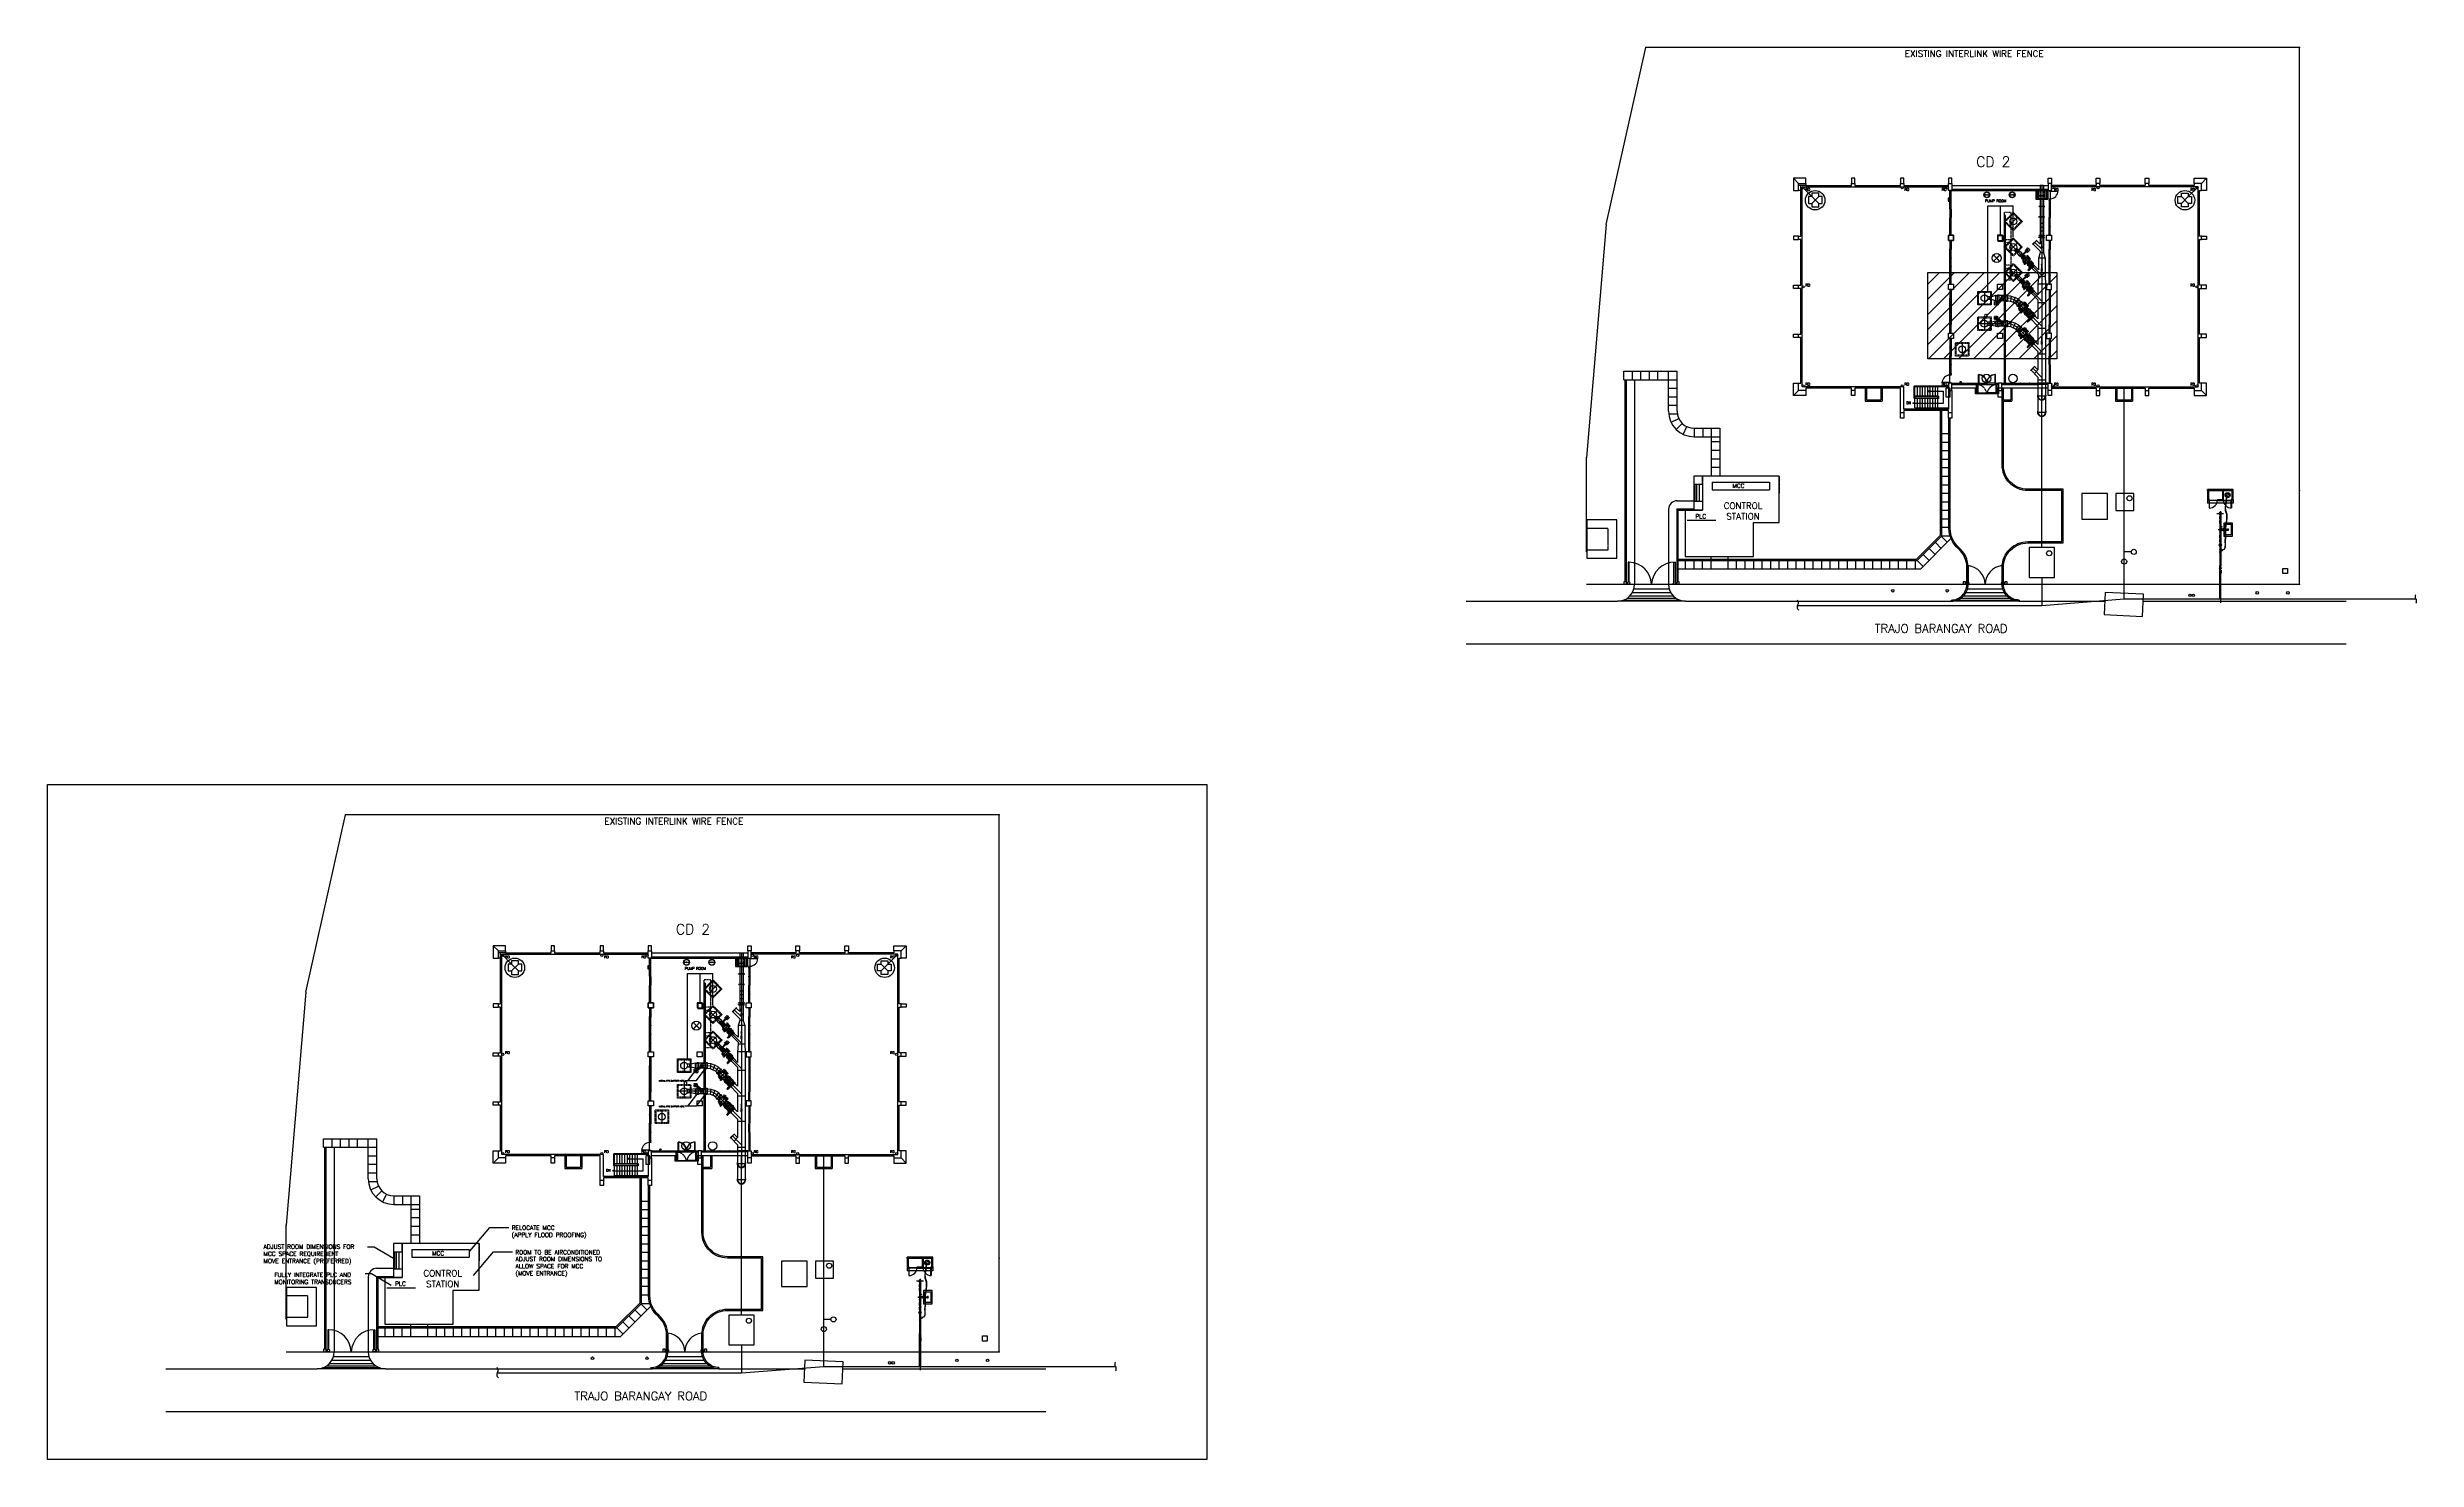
# Model space of a CAD drawing. Header units: inches. Extents: x 72602 to 350810, y -122122 to 43597.
import ezdxf
from ezdxf.enums import TextEntityAlignment as Align

# ---------------------------------------------------------------- set-up
doc = ezdxf.new("R2010")
doc.units = ezdxf.units.IN
doc.header["$MEASUREMENT"] = 0
doc.linetypes.add('CENTER', pattern=[2, 1.25, -0.25, 0.25, -0.25])
doc.linetypes.add('HIDDEN', pattern=[0.375, 0.25, -0.125])
doc.layers.add('M-HVAC-EQPM-NEW', color=5, linetype='Continuous')
doc.layers.add('M-X-BKGD', color=8, linetype='Continuous')
doc.styles.add('SIMPLEX', font='simplex.shx')
doc.styles.add('SIMS', font='simplex.shx')
doc.styles.get("Standard").update_dxf_attribs({"font": 'arial.ttf'})
doc.dimstyles.get("Standard").update_dxf_attribs({"dimtxt": 0.18, "dimasz": 0.18, "dimexe": 0.18, "dimexo": 0.0625, "dimgap": 0.09, "dimtad": 0, "dimtih": 1, "dimtoh": 1, "dimdec": 4, "dimzin": 0, "dimdsep": 46, "dimtxsty": 'Standard', "dimcen": 0.09, "dimadec": 0, "dimazin": 0, "dimtfac": 1, "dimtdec": 4, "dimtofl": 0, "dimtmove": 0, "dimatfit": 3, "dimfxl": 1, "dimtolj": 1, "dimtzin": 0, "dimarcsym": 0})

msp = doc.modelspace()

# ---------------------------------------------------------------- hatches: boundary and pattern name
at = {"layer": 'M-HVAC-EQPM-NEW'}
h = msp.add_hatch(dxfattribs=at)
h.set_pattern_fill('ANSI31', color=1, scale=10000)
h.set_pattern_definition([(45, (143403.7, -63489.4), (-883.8835, 883.8835), [])])
h.paths.add_polyline_path([(293411, 17175), (308563, 17175), (308563, 7044), (293411, 7044)])

# ---------------------------------------------------------------- linework, layer by layer
at = {"layer": 'M-HVAC-EQPM-NEW', "color": 1}
msp.add_lwpolyline([(293411, 17175), (308563, 17175), (308563, 7044), (293411, 7044)], close=True, dxfattribs=at)
at = {"layer": 'M-X-BKGD'}
for p, q in [((255626, 22797), (260306, 43597)), ((255626, 22797), (260306, 43597)), ((337046, 43597), (260306, 43597)), ((337046, 43597), (260306, 43597)), ((337046, -8403), (337046, 43597)), ((337046, -8403), (337046, 43597)), ((278246, 27647), (277646, 28247)), ((278246, 27647), (277646, 28247)), ((325546, 27647), (326146, 28247)), ((325546, 27647), (326146, 28247)), ((279096, 27397), (278246, 27397)), ((279096, 27397), (278246, 27397)), ((278496, 26797), (278496, 27397)), ((278496, 26797), (278496, 27397)), ((278646, 27247), (279808, 26085)), ((278646, 27247), (279808, 26085)), ((279808, 26085), (280608, 25285)), ((280608, 26085), (279808, 25285)), ((279808, 26085), (280608, 25285)), ((280608, 26085), (279808, 25285)), ((295996, 24657), (295996, 26797)), ((295996, 24657), (295996, 26797)), ((296146, 24657), (296146, 26797)), ((296146, 24657), (296146, 26797)), ((296246, 27397), (307546, 27397)), ((296246, 27397), (307546, 27397)), ((296246, 26947), (307546, 26947)), ((296246, 26947), (307546, 26947)), ((296246, 26797), (307546, 26797)), ((296246, 26797), (307546, 26797)), ((306096, 26797), (306096, 25817)), ((306096, 26797), (306096, 25817)), ((306096, 25817), (306096, 25797)), ((307496, 25817), (306096, 25817)), ((306096, 25817), (306096, 25797)), ((307496, 25817), (306096, 25817)), ((306096, 25797), (307496, 25797)), ((306096, 25797), (307496, 25797)), ((306246, 26797), (306246, 25817)), ((306246, 26797), (306246, 25817)), ((306396, 26797), (306396, 25817)), ((307196, 26797), (306396, 26797)), ((306396, 26797), (306396, 25817)), ((307196, 26797), (306396, 26797)), ((306396, 25817), (307196, 25817)), ((306396, 25817), (307196, 25817)), ((306459, 26154), (306459, 26162)), ((306459, 26162), (306497, 26162)), ((306459, 26154), (306459, 26162)), ((306459, 26162), (306497, 26162)), ((307134, 26157), (306459, 26158)), ((307134, 26157), (306459, 26158)), ((307134, 26157), (306459, 26158)), ((307134, 26157), (306459, 26158)), ((306497, 26154), (306459, 26154)), ((306497, 26154), (306459, 26154)), ((307109, 26161), (306497, 26162)), ((307109, 26161), (306497, 26162)), ((307097, 26157), (306497, 26158)), ((307097, 26157), (306497, 26158)), ((307097, 26153), (306497, 26154)), ((307097, 26153), (306497, 26154)), ((306996, 27388), (306596, 27388)), ((306996, 27388), (306596, 27388)), ((306997, 26158), (306597, 26158)), ((306997, 26158), (306597, 26158)), ((307097, 26153), (307134, 26153)), ((307097, 26153), (307134, 26153)), ((307134, 26161), (307109, 26161)), ((307134, 26161), (307109, 26161)), ((307134, 26153), (307134, 26161)), ((307134, 26153), (307134, 26161)), ((307196, 25817), (307196, 26797)), ((307196, 25817), (307196, 26797)), ((307346, 26797), (307346, 25817)), ((307346, 26797), (307346, 25817)), ((307496, 26797), (307496, 25817)), ((307496, 26797), (307496, 25817)), ((307496, 25797), (307496, 25817)), ((307496, 25797), (307496, 25817)), ((307646, 25797), (307646, 25677)), ((307646, 25797), (307646, 25677)), ((307646, 25627), (307646, 24657)), ((307646, 25627), (307646, 24657)), ((307721, 25627), (307721, 24657)), ((307721, 25627), (307721, 24657)), ((307796, 26747), (307796, 25847)), ((307796, 26747), (307796, 25847)), ((307796, 25797), (307796, 25677)), ((307796, 25797), (307796, 25677)), ((307796, 25627), (307796, 24657)), ((307796, 25627), (307796, 24657)), ((323983, 26085), (323183, 25285)), ((323183, 26085), (323983, 25285)), ((323983, 26085), (323183, 25285)), ((323183, 26085), (323983, 25285)), ((325146, 27247), (323983, 26085)), ((325146, 27247), (323983, 26085)), ((325146, 27247), (323983, 26085)), ((325146, 27247), (323983, 26085)), ((255626, 22797), (253326, -4543)), ((295996, 24607), (295996, 23637)), ((295996, 24607), (295996, 23637)), ((295996, 22617), (295996, 23587)), ((295996, 22617), (295996, 23587)), ((295996, 21597), (295996, 22567)), ((295996, 21597), (295996, 22567)), ((296071, 24607), (296071, 23637)), ((296071, 24607), (296071, 23637)), ((296071, 22617), (296071, 23587)), ((296071, 22617), (296071, 23587)), ((296071, 21597), (296071, 22567)), ((296071, 21597), (296071, 22567)), ((296146, 24607), (296146, 23637)), ((296146, 24607), (296146, 23637)), ((296146, 22617), (296146, 23587)), ((296146, 22617), (296146, 23587)), ((296146, 21597), (296146, 22567)), ((296146, 21597), (296146, 22567)), ((300444, 14972), (300444, 24996)), ((300444, 14972), (300444, 24996)), ((300445, 24996), (301944, 24996)), ((300445, 24996), (301944, 24996)), ((301944, 21479), (301944, 24996)), ((301944, 21479), (301944, 24996)), ((301944, 21479), (301944, 24996)), ((301944, 21479), (301944, 24996)), ((301945, 24996), (303444, 24996)), ((301945, 24996), (303444, 24996)), ((303976, 23702), (302915, 22642)), ((303976, 23702), (302915, 22642)), ((303444, 21314), (303444, 24996)), ((303444, 21314), (303444, 24996)), ((306458, 23694), (306458, 23702)), ((306458, 23702), (306496, 23702)), ((306458, 23694), (306458, 23702)), ((306458, 23702), (306496, 23702)), ((307133, 23697), (306458, 23698)), ((307133, 23697), (306458, 23698)), ((306496, 23694), (306458, 23694)), ((306496, 23694), (306458, 23694)), ((306459, 24924), (306459, 24932)), ((306459, 24932), (306496, 24932)), ((306459, 24924), (306459, 24932)), ((306459, 24932), (306496, 24932)), ((307134, 24927), (306459, 24928)), ((307134, 24927), (306459, 24928)), ((307134, 24927), (306459, 24928)), ((307134, 24927), (306459, 24928)), ((306496, 24924), (306459, 24924)), ((306496, 24924), (306459, 24924)), ((307109, 24931), (306496, 24932)), ((307109, 24931), (306496, 24932)), ((307096, 24927), (306496, 24928)), ((307096, 24927), (306496, 24928)), ((307096, 24923), (306496, 24924)), ((307096, 24923), (306496, 24924)), ((307108, 23701), (306496, 23702)), ((307108, 23701), (306496, 23702)), ((307096, 23693), (306496, 23694)), ((307096, 23693), (306496, 23694)), ((306996, 24927), (306596, 24928)), ((306996, 24927), (306596, 24928)), ((306996, 22927), (306596, 22928)), ((306996, 22927), (306596, 22928)), ((306996, 22477), (306596, 22478)), ((306996, 22477), (306596, 22478)), ((307096, 24923), (307134, 24923)), ((307096, 24923), (307134, 24923)), ((307096, 23693), (307133, 23693)), ((307096, 23693), (307133, 23693)), ((307133, 23701), (307108, 23701)), ((307133, 23701), (307108, 23701)), ((307134, 24931), (307109, 24931)), ((307134, 24931), (307109, 24931)), ((307133, 23693), (307133, 23701)), ((307133, 23693), (307133, 23701)), ((307134, 24923), (307134, 24931)), ((307134, 24923), (307134, 24931)), ((307646, 24607), (307646, 23637)), ((307646, 24607), (307646, 23637)), ((307646, 22617), (307646, 23587)), ((307646, 22617), (307646, 23587)), ((307646, 21597), (307646, 22567)), ((307646, 21597), (307646, 22567)), ((307721, 24607), (307721, 23637)), ((307721, 24607), (307721, 23637)), ((307721, 22617), (307721, 23587)), ((307721, 22617), (307721, 23587)), ((307721, 21597), (307721, 22567)), ((307721, 21597), (307721, 22567)), ((307796, 24607), (307796, 23637)), ((307796, 24607), (307796, 23637)), ((307796, 22617), (307796, 23587)), ((307796, 22617), (307796, 23587)), ((307796, 21597), (307796, 22567)), ((307796, 21597), (307796, 22567)), ((295996, 20897), (295996, 19927)), ((295996, 20897), (295996, 19927)), ((295996, 18907), (295996, 19877)), ((295996, 18907), (295996, 19877)), ((296071, 20897), (296071, 19927)), ((296071, 20897), (296071, 19927)), ((296071, 18907), (296071, 19877)), ((296071, 18907), (296071, 19877)), ((296146, 20897), (296146, 19927)), ((296146, 20897), (296146, 19927)), ((296146, 20897), (296146, 19927)), ((296146, 20897), (296146, 19927)), ((296146, 18907), (296146, 19877)), ((296146, 18907), (296146, 19877)), ((303672, 19698), (303576, 19794)), ((303672, 19698), (303576, 19794)), ((303654, 19680), (303690, 19716)), ((303654, 19680), (303690, 19716)), ((303690, 19645), (303654, 19680)), ((303690, 19645), (303654, 19680)), ((303955, 19945), (303672, 19663)), ((303955, 19945), (303672, 19663)), ((303902, 19928), (303690, 19716)), ((303902, 19928), (303690, 19716)), ((303725, 19680), (303690, 19645)), ((303725, 19680), (303690, 19645)), ((303888, 19482), (303707, 19663)), ((303888, 19482), (303707, 19663)), ((303937, 19892), (303725, 19680)), ((303937, 19892), (303725, 19680)), ((303920, 19945), (303824, 20041)), ((303920, 19945), (303824, 20041)), ((303888, 19482), (304135, 19730)), ((303888, 19482), (304135, 19730)), ((304153, 19182), (303888, 19482)), ((304153, 19182), (303888, 19482)), ((303937, 19963), (303902, 19928)), ((303937, 19963), (303902, 19928)), ((303973, 19928), (303937, 19963)), ((303973, 19928), (303937, 19963)), ((303937, 19892), (303973, 19928)), ((303937, 19892), (303973, 19928)), ((304135, 19730), (303955, 19910)), ((304135, 19730), (303955, 19910)), ((304436, 19464), (304135, 19730)), ((304436, 19464), (304135, 19730)), ((305072, 19845), (304422, 19195)), ((305072, 19845), (304422, 19195)), ((305143, 19774), (304493, 19124)), ((305143, 19774), (304493, 19124)), ((306207, 20987), (305712, 20492)), ((306207, 20987), (305712, 20492)), ((305731, 20473), (305712, 20492)), ((305731, 20473), (305712, 20492)), ((305766, 20509), (305731, 20473)), ((305766, 20509), (305731, 20473)), ((306190, 20933), (305766, 20509)), ((306190, 20933), (305766, 20509)), ((305766, 20509), (306596, 19679)), ((305766, 20509), (306596, 19679)), ((306190, 20933), (306226, 20968)), ((306190, 20933), (306226, 20968)), ((306190, 20933), (306596, 20527)), ((306190, 20933), (306596, 20527)), ((306226, 20968), (306207, 20987)), ((306226, 20968), (306207, 20987)), ((306596, 19479), (306396, 18879)), ((306596, 19479), (306396, 18879)), ((306458, 21524), (306458, 21532)), ((306458, 21532), (306496, 21532)), ((306458, 21524), (306458, 21532)), ((306458, 21532), (306496, 21532)), ((307133, 21527), (306458, 21528)), ((307133, 21527), (306458, 21528)), ((306496, 21524), (306458, 21524)), ((306496, 21524), (306458, 21524)), ((306458, 21328), (306458, 21332)), ((306458, 21332), (306496, 21332)), ((306458, 21328), (306458, 21332)), ((306458, 21332), (306496, 21332)), ((307133, 21327), (306458, 21328)), ((306496, 21328), (306458, 21328)), ((307133, 21327), (306458, 21328)), ((306496, 21328), (306458, 21328)), ((306458, 21302), (306458, 21327)), ((306458, 21327), (306596, 21327)), ((306458, 21302), (306458, 21327)), ((306458, 21327), (306596, 21327)), ((306596, 21302), (306458, 21302)), ((306596, 21302), (306458, 21302)), ((307108, 21531), (306496, 21532)), ((307108, 21531), (306496, 21532)), ((307096, 21527), (306496, 21528)), ((307096, 21327), (306496, 21528)), ((307096, 21527), (306496, 21528)), ((307096, 21327), (306496, 21528)), ((307096, 21527), (306496, 21328)), ((307096, 21527), (306496, 21328)), ((307096, 21523), (306496, 21524)), ((307096, 21523), (306496, 21524)), ((307108, 21331), (306496, 21332)), ((307108, 21331), (306496, 21332)), ((307096, 21327), (306496, 21328)), ((307096, 21327), (306496, 21328)), ((306546, 21327), (307046, 21327)), ((306546, 21327), (307046, 21327)), ((306996, 22027), (306596, 22028)), ((306996, 22027), (306596, 22028)), ((306596, 21302), (306996, 21302)), ((306596, 21302), (306996, 21302)), ((306996, 19479), (306596, 19479)), ((306996, 19479), (306596, 19479)), ((307133, 21327), (306996, 21327)), ((307133, 21327), (306996, 21327)), ((306996, 21302), (307133, 21302)), ((306996, 21302), (307133, 21302)), ((306996, 19479), (307196, 18879)), ((306996, 19479), (307196, 18879)), ((307096, 21523), (307133, 21523)), ((307096, 21523), (307133, 21523)), ((307097, 21327), (307133, 21327)), ((307097, 21327), (307133, 21327)), ((307133, 21531), (307108, 21531)), ((307133, 21531), (307108, 21531)), ((307133, 21331), (307108, 21331)), ((307133, 21331), (307108, 21331)), ((307133, 21523), (307133, 21531)), ((307133, 21523), (307133, 21531)), ((307133, 21327), (307133, 21331)), ((307133, 21327), (307133, 21331)), ((307133, 21302), (307133, 21327)), ((307133, 21302), (307133, 21327)), ((307646, 20897), (307646, 19927)), ((307646, 20897), (307646, 19927)), ((307646, 18907), (307646, 19877)), ((307646, 18907), (307646, 19877)), ((307721, 20897), (307721, 19927)), ((307721, 20897), (307721, 19927)), ((307721, 18907), (307721, 19877)), ((307721, 18907), (307721, 19877)), ((307796, 20897), (307796, 19927)), ((307796, 20897), (307796, 19927)), ((307796, 18907), (307796, 19877)), ((307796, 18907), (307796, 19877)), ((295996, 17887), (295996, 18857)), ((295996, 17887), (295996, 18857)), ((295996, 16867), (295996, 17837)), ((295996, 16867), (295996, 17837)), ((295996, 15847), (295996, 16817)), ((295996, 15847), (295996, 16817)), ((296071, 17887), (296071, 18857)), ((296071, 17887), (296071, 18857)), ((296071, 16867), (296071, 17837)), ((296071, 16867), (296071, 17837)), ((296071, 15847), (296071, 16817)), ((296071, 15847), (296071, 16817)), ((296146, 17887), (296146, 18857)), ((296146, 17887), (296146, 18857)), ((296146, 16867), (296146, 17837)), ((296146, 16867), (296146, 17837)), ((296146, 15847), (296146, 16817)), ((296146, 15847), (296146, 16817)), ((303666, 16710), (303582, 16794)), ((303666, 16710), (303582, 16794)), ((303648, 16692), (303683, 16728)), ((303648, 16692), (303683, 16728)), ((303949, 16957), (303666, 16675)), ((303949, 16957), (303666, 16675)), ((303896, 16940), (303683, 16728)), ((303896, 16940), (303683, 16728)), ((303931, 16904), (303719, 16692)), ((303931, 16904), (303719, 16692)), ((303913, 16957), (303830, 17041)), ((303913, 16957), (303830, 17041)), ((303881, 16494), (304129, 16742)), ((303881, 16494), (304129, 16742)), ((303931, 16975), (303896, 16940)), ((303931, 16975), (303896, 16940)), ((303966, 16940), (303931, 16975)), ((303966, 16940), (303931, 16975)), ((303931, 16904), (303966, 16940)), ((303931, 16904), (303966, 16940)), ((304129, 16742), (303949, 16922)), ((304129, 16742), (303949, 16922)), ((304430, 16476), (304129, 16742)), ((304430, 16476), (304129, 16742)), ((304153, 19182), (304436, 19464)), ((304153, 19182), (304436, 19464)), ((304153, 19182), (304480, 18855)), ((304153, 19182), (304480, 18855)), ((305044, 16879), (304394, 16229)), ((305044, 16879), (304394, 16229)), ((304436, 19464), (304763, 19137)), ((304436, 19464), (304763, 19137)), ((304486, 18861), (304445, 18820)), ((304486, 18861), (304445, 18820)), ((304445, 18820), (304472, 18792)), ((304445, 18820), (304472, 18792)), ((304465, 18854), (304452, 18840)), ((304465, 18854), (304452, 18840)), ((304465, 18854), (304452, 18840)), ((304465, 18854), (304452, 18840)), ((304452, 18840), (304458, 18833)), ((304452, 18840), (304458, 18833)), ((304452, 18840), (304458, 18833)), ((304452, 18840), (304458, 18833)), ((304814, 19161), (304458, 18806)), ((304814, 19161), (304458, 18806)), ((304458, 18833), (304472, 18847)), ((304458, 18833), (304472, 18847)), ((304458, 18833), (304472, 18847)), ((304458, 18833), (304472, 18847)), ((304472, 18847), (304465, 18854)), ((304472, 18847), (304465, 18854)), ((304472, 18847), (304465, 18854)), ((304472, 18847), (304465, 18854)), ((305115, 16808), (304465, 16158)), ((305115, 16808), (304465, 16158)), ((304483, 18871), (304469, 18857)), ((304483, 18871), (304469, 18857)), ((304483, 18871), (304469, 18857)), ((304483, 18871), (304469, 18857)), ((304469, 18857), (304476, 18851)), ((304469, 18857), (304476, 18851)), ((304469, 18857), (304476, 18851)), ((304469, 18857), (304476, 18851)), ((304472, 18792), (304513, 18833)), ((304472, 18792), (304513, 18833)), ((304476, 18851), (304489, 18864)), ((304476, 18851), (304489, 18864)), ((304476, 18851), (304489, 18864)), ((304476, 18851), (304489, 18864)), ((304489, 18864), (304483, 18871)), ((304489, 18864), (304483, 18871)), ((304489, 18864), (304483, 18871)), ((304489, 18864), (304483, 18871)), ((304769, 19143), (304486, 18861)), ((304769, 19143), (304486, 18861)), ((304486, 18806), (304499, 18820)), ((304486, 18806), (304499, 18820)), ((304486, 18806), (304499, 18820)), ((304486, 18806), (304499, 18820)), ((304492, 18799), (304486, 18806)), ((304492, 18799), (304486, 18806)), ((304492, 18799), (304486, 18806)), ((304492, 18799), (304486, 18806)), ((304506, 18813), (304492, 18799)), ((304506, 18813), (304492, 18799)), ((304506, 18813), (304492, 18799)), ((304506, 18813), (304492, 18799)), ((304499, 18820), (304506, 18813)), ((304499, 18820), (304506, 18813)), ((304499, 18820), (304506, 18813)), ((304499, 18820), (304506, 18813)), ((304554, 18771), (304502, 18823)), ((304554, 18771), (304502, 18823)), ((304503, 18823), (304517, 18837)), ((304503, 18823), (304517, 18837)), ((304503, 18823), (304517, 18837)), ((304503, 18823), (304517, 18837)), ((304510, 18817), (304503, 18823)), ((304510, 18817), (304503, 18823)), ((304510, 18817), (304503, 18823)), ((304510, 18817), (304503, 18823)), ((304523, 18830), (304510, 18817)), ((304523, 18830), (304510, 18817)), ((304523, 18830), (304510, 18817)), ((304523, 18830), (304510, 18817)), ((304800, 19120), (304513, 18833)), ((304800, 19120), (304513, 18833)), ((304520, 18814), (304513, 18820)), ((304520, 18814), (304513, 18820)), ((304520, 18814), (304513, 18820)), ((304520, 18814), (304513, 18820)), ((304517, 18905), (304530, 18918)), ((304517, 18905), (304530, 18918)), ((304517, 18905), (304530, 18918)), ((304517, 18905), (304530, 18918)), ((304523, 18898), (304517, 18905)), ((304523, 18898), (304517, 18905)), ((304523, 18898), (304517, 18905)), ((304523, 18898), (304517, 18905)), ((304517, 18837), (304523, 18830)), ((304517, 18837), (304523, 18830)), ((304517, 18837), (304523, 18830)), ((304517, 18837), (304523, 18830)), ((304520, 18827), (304526, 18820)), ((304520, 18827), (304526, 18820)), ((304520, 18827), (304526, 18820)), ((304520, 18827), (304526, 18820)), ((304526, 18820), (304520, 18814)), ((304526, 18820), (304520, 18814)), ((304526, 18820), (304520, 18814)), ((304526, 18820), (304520, 18814)), ((304537, 18912), (304523, 18898)), ((304537, 18912), (304523, 18898)), ((304537, 18912), (304523, 18898)), ((304537, 18912), (304523, 18898)), ((304530, 18918), (304537, 18912)), ((304530, 18918), (304537, 18912)), ((304530, 18918), (304537, 18912)), ((304530, 18918), (304537, 18912)), ((304564, 18884), (304551, 18871)), ((304564, 18884), (304551, 18871)), ((304564, 18884), (304551, 18871)), ((304564, 18884), (304551, 18871)), ((304551, 18871), (304557, 18864)), ((304551, 18871), (304557, 18864)), ((304551, 18871), (304557, 18864)), ((304551, 18871), (304557, 18864)), ((304557, 18864), (304571, 18878)), ((304557, 18864), (304571, 18878)), ((304557, 18864), (304571, 18878)), ((304557, 18864), (304571, 18878)), ((304574, 18579), (304557, 18563)), ((304574, 18579), (304557, 18563)), ((304759, 18360), (304557, 18563)), ((304759, 18360), (304557, 18563)), ((304561, 18949), (304575, 18963)), ((304561, 18949), (304575, 18963)), ((304561, 18949), (304575, 18963)), ((304561, 18949), (304575, 18963)), ((304568, 18943), (304561, 18949)), ((304568, 18943), (304561, 18949)), ((304568, 18943), (304561, 18949)), ((304568, 18943), (304561, 18949)), ((304561, 18868), (304567, 18861)), ((304561, 18868), (304567, 18861)), ((304561, 18868), (304567, 18861)), ((304561, 18868), (304567, 18861)), ((304571, 18878), (304564, 18884)), ((304571, 18878), (304564, 18884)), ((304571, 18878), (304564, 18884)), ((304571, 18878), (304564, 18884)), ((304574, 18868), (304567, 18874)), ((304574, 18868), (304567, 18874)), ((304574, 18868), (304567, 18874)), ((304574, 18868), (304567, 18874)), ((304567, 18861), (304574, 18868)), ((304567, 18861), (304574, 18868)), ((304567, 18861), (304574, 18868)), ((304567, 18861), (304574, 18868)), ((304581, 18956), (304568, 18943)), ((304581, 18956), (304568, 18943)), ((304581, 18956), (304568, 18943)), ((304581, 18956), (304568, 18943)), ((304574, 18579), (304618, 18623)), ((304574, 18579), (304618, 18623)), ((304657, 18495), (304574, 18579)), ((304657, 18495), (304574, 18579)), ((304575, 18963), (304581, 18956)), ((304575, 18963), (304581, 18956)), ((304575, 18963), (304581, 18956)), ((304575, 18963), (304581, 18956)), ((304609, 18929), (304595, 18915)), ((304609, 18929), (304595, 18915)), ((304609, 18929), (304595, 18915)), ((304609, 18929), (304595, 18915)), ((304595, 18915), (304602, 18909)), ((304595, 18915), (304602, 18909)), ((304595, 18915), (304602, 18909)), ((304595, 18915), (304602, 18909)), ((304602, 18909), (304615, 18922)), ((304602, 18909), (304615, 18922)), ((304602, 18909), (304615, 18922)), ((304602, 18909), (304615, 18922)), ((304605, 18912), (304612, 18906)), ((304605, 18912), (304612, 18906)), ((304605, 18912), (304612, 18906)), ((304605, 18912), (304612, 18906)), ((304623, 19010), (304609, 18997)), ((304623, 19010), (304609, 18997)), ((304623, 19010), (304609, 18997)), ((304623, 19010), (304609, 18997)), ((304609, 18997), (304616, 18990)), ((304609, 18997), (304616, 18990)), ((304609, 18997), (304616, 18990)), ((304609, 18997), (304616, 18990)), ((304615, 18922), (304609, 18929)), ((304615, 18922), (304609, 18929)), ((304615, 18922), (304609, 18929)), ((304615, 18922), (304609, 18929)), ((304615, 18411), (304610, 18416)), ((304615, 18411), (304610, 18416)), ((304618, 18912), (304612, 18919)), ((304618, 18912), (304612, 18919)), ((304618, 18912), (304612, 18919)), ((304618, 18912), (304612, 18919)), ((304612, 18906), (304618, 18912)), ((304612, 18906), (304618, 18912)), ((304612, 18906), (304618, 18912)), ((304612, 18906), (304618, 18912)), ((304631, 18427), (304614, 18410)), ((304631, 18427), (304614, 18410)), ((304621, 18403), (304614, 18410)), ((304621, 18403), (304614, 18410)), ((304616, 18990), (304629, 19004)), ((304616, 18990), (304629, 19004)), ((304616, 18990), (304629, 19004)), ((304616, 18990), (304629, 19004)), ((304640, 18422), (304619, 18400)), ((304640, 18422), (304619, 18400)), ((304629, 18390), (304619, 18400)), ((304629, 18390), (304619, 18400)), ((304629, 19004), (304623, 19010)), ((304629, 19004), (304623, 19010)), ((304629, 19004), (304623, 19010)), ((304629, 19004), (304623, 19010)), ((304630, 18426), (304625, 18431)), ((304630, 18426), (304625, 18431)), ((304651, 18413), (304628, 18389)), ((304651, 18413), (304628, 18389)), ((304638, 18400), (304628, 18410)), ((304638, 18400), (304628, 18410)), ((304629, 18388), (304628, 18389)), ((304629, 18388), (304628, 18389)), ((304653, 18411), (304629, 18388)), ((304653, 18411), (304629, 18388)), ((304638, 18420), (304631, 18427)), ((304638, 18420), (304631, 18427)), ((304690, 18410), (304631, 18350)), ((304690, 18410), (304631, 18350)), ((304631, 18350), (304690, 18291)), ((304631, 18350), (304690, 18291)), ((304652, 18372), (304633, 18391)), ((304652, 18372), (304633, 18391)), ((304650, 18412), (304640, 18422)), ((304650, 18412), (304640, 18422)), ((304643, 18963), (304656, 18976)), ((304643, 18963), (304656, 18976)), ((304643, 18963), (304656, 18976)), ((304643, 18963), (304656, 18976)), ((304649, 18956), (304643, 18963)), ((304649, 18956), (304643, 18963)), ((304649, 18956), (304643, 18963)), ((304649, 18956), (304643, 18963)), ((304663, 18970), (304649, 18956)), ((304663, 18970), (304649, 18956)), ((304663, 18970), (304649, 18956)), ((304663, 18970), (304649, 18956)), ((304669, 18389), (304650, 18408)), ((304669, 18389), (304650, 18408)), ((304653, 18411), (304651, 18413)), ((304653, 18411), (304651, 18413)), ((304659, 18953), (304653, 18960)), ((304659, 18953), (304653, 18960)), ((304659, 18953), (304653, 18960)), ((304659, 18953), (304653, 18960)), ((304656, 18976), (304663, 18970)), ((304656, 18976), (304663, 18970)), ((304656, 18976), (304663, 18970)), ((304656, 18976), (304663, 18970)), ((304698, 18384), (304656, 18342)), ((304698, 18384), (304656, 18342)), ((304656, 18342), (304698, 18299)), ((304656, 18342), (304698, 18299)), ((304670, 19058), (304657, 19044)), ((304670, 19058), (304657, 19044)), ((304670, 19058), (304657, 19044)), ((304670, 19058), (304657, 19044)), ((304657, 19044), (304663, 19038)), ((304657, 19044), (304663, 19038)), ((304657, 19044), (304663, 19038)), ((304657, 19044), (304663, 19038)), ((304659, 18966), (304666, 18960)), ((304659, 18966), (304666, 18960)), ((304659, 18966), (304666, 18960)), ((304659, 18966), (304666, 18960)), ((304666, 18960), (304659, 18953)), ((304666, 18960), (304659, 18953)), ((304666, 18960), (304659, 18953)), ((304666, 18960), (304659, 18953)), ((304663, 19038), (304677, 19051)), ((304663, 19038), (304677, 19051)), ((304663, 19038), (304677, 19051)), ((304663, 19038), (304677, 19051)), ((304677, 19051), (304670, 19058)), ((304677, 19051), (304670, 19058)), ((304677, 19051), (304670, 19058)), ((304677, 19051), (304670, 19058)), ((304690, 18410), (304749, 18350)), ((304690, 18410), (304749, 18350)), ((304763, 18257), (304690, 18330)), ((304763, 18257), (304690, 18330)), ((304710, 18311), (304690, 18291)), ((304710, 18311), (304690, 18291)), ((304691, 19010), (304704, 19024)), ((304691, 19010), (304704, 19024)), ((304691, 19010), (304704, 19024)), ((304691, 19010), (304704, 19024)), ((304697, 19004), (304691, 19010)), ((304697, 19004), (304691, 19010)), ((304697, 19004), (304691, 19010)), ((304697, 19004), (304691, 19010)), ((304703, 18417), (304693, 18407)), ((304703, 18417), (304693, 18407)), ((304711, 19017), (304697, 19004)), ((304711, 19017), (304697, 19004)), ((304711, 19017), (304697, 19004)), ((304711, 19017), (304697, 19004)), ((304698, 18384), (304741, 18342)), ((304698, 18384), (304741, 18342)), ((304715, 19102), (304701, 19089)), ((304715, 19102), (304701, 19089)), ((304715, 19102), (304701, 19089)), ((304715, 19102), (304701, 19089)), ((304701, 19089), (304708, 19082)), ((304701, 19089), (304708, 19082)), ((304701, 19089), (304708, 19082)), ((304701, 19089), (304708, 19082)), ((304707, 19001), (304701, 19007)), ((304707, 19001), (304701, 19007)), ((304707, 19001), (304701, 19007)), ((304707, 19001), (304701, 19007)), ((304712, 18407), (304702, 18397)), ((304712, 18407), (304702, 18397)), ((304704, 19024), (304711, 19017)), ((304704, 19024), (304711, 19017)), ((304704, 19024), (304711, 19017)), ((304704, 19024), (304711, 19017)), ((304707, 19014), (304714, 19007)), ((304707, 19014), (304714, 19007)), ((304707, 19014), (304714, 19007)), ((304707, 19014), (304714, 19007)), ((304714, 19007), (304707, 19001)), ((304714, 19007), (304707, 19001)), ((304714, 19007), (304707, 19001)), ((304714, 19007), (304707, 19001)), ((304708, 19082), (304721, 19096)), ((304708, 19082), (304721, 19096)), ((304708, 19082), (304721, 19096)), ((304708, 19082), (304721, 19096)), ((304783, 18277), (304710, 18350)), ((304783, 18277), (304710, 18350)), ((304721, 19096), (304715, 19102)), ((304721, 19096), (304715, 19102)), ((304721, 19096), (304715, 19102)), ((304721, 19096), (304715, 19102)), ((304729, 18170), (304719, 18160)), ((304729, 18170), (304719, 18160)), ((304719, 18160), (304719, 18155)), ((304753, 18125), (304719, 18160)), ((304719, 18160), (304719, 18155)), ((304753, 18125), (304719, 18160)), ((304748, 18125), (304719, 18155)), ((304748, 18125), (304719, 18155)), ((304757, 18130), (304723, 18164)), ((304757, 18130), (304723, 18164)), ((304753, 18130), (304723, 18160)), ((304753, 18130), (304723, 18160)), ((304745, 18201), (304724, 18180)), ((304745, 18201), (304724, 18180)), ((304724, 18180), (304724, 18175)), ((304724, 18180), (304724, 18175)), ((304724, 18175), (304735, 18165)), ((304724, 18175), (304735, 18165)), ((304783, 18277), (304726, 18220)), ((304783, 18277), (304726, 18220)), ((304813, 18133), (304726, 18220)), ((304813, 18133), (304726, 18220)), ((304762, 18134), (304727, 18168)), ((304762, 18134), (304727, 18168)), ((304757, 18134), (304727, 18164)), ((304757, 18134), (304727, 18164)), ((304749, 18350), (304730, 18331)), ((304749, 18350), (304730, 18331)), ((304734, 18166), (304738, 18166)), ((304734, 18166), (304738, 18166)), ((304735, 19055), (304749, 19068)), ((304735, 19055), (304749, 19068)), ((304735, 19055), (304749, 19068)), ((304735, 19055), (304749, 19068)), ((304742, 19048), (304735, 19055)), ((304742, 19048), (304735, 19055)), ((304742, 19048), (304735, 19055)), ((304742, 19048), (304735, 19055)), ((304735, 18165), (304758, 18141)), ((304735, 18165), (304758, 18141)), ((304738, 18166), (304760, 18187)), ((304738, 18166), (304760, 18187)), ((304738, 18166), (304738, 18161)), ((304738, 18166), (304738, 18161)), ((304755, 19062), (304742, 19048)), ((304755, 19062), (304742, 19048)), ((304755, 19062), (304742, 19048)), ((304755, 19062), (304742, 19048)), ((304752, 19045), (304745, 19052)), ((304752, 19045), (304745, 19052)), ((304752, 19045), (304745, 19052)), ((304752, 19045), (304745, 19052)), ((304745, 18201), (304795, 18152)), ((304745, 18201), (304795, 18152)), ((304748, 18125), (304753, 18125)), ((304748, 18125), (304753, 18125)), ((304763, 19150), (304749, 19136)), ((304763, 19150), (304749, 19136)), ((304749, 19136), (304756, 19130)), ((304749, 19136), (304756, 19130)), ((304749, 19068), (304755, 19062)), ((304749, 19068), (304755, 19062)), ((304749, 19068), (304755, 19062)), ((304749, 19068), (304755, 19062)), ((304749, 18350), (304770, 18371)), ((304749, 18350), (304770, 18371)), ((304752, 19058), (304758, 19052)), ((304752, 19058), (304758, 19052)), ((304752, 19058), (304758, 19052)), ((304752, 19058), (304758, 19052)), ((304758, 19052), (304752, 19045)), ((304758, 19052), (304752, 19045)), ((304758, 19052), (304752, 19045)), ((304758, 19052), (304752, 19045)), ((304753, 18146), (304758, 18146)), ((304753, 18146), (304758, 18146)), ((304763, 18136), (304753, 18125)), ((304763, 18136), (304753, 18125)), ((304756, 19130), (304769, 19143)), ((304756, 19130), (304769, 19143)), ((304758, 18146), (304779, 18167)), ((304758, 18146), (304779, 18167)), ((304758, 18146), (304758, 18141)), ((304758, 18146), (304758, 18141)), ((304758, 18141), (304769, 18131)), ((304758, 18141), (304769, 18131)), ((304759, 19133), (304800, 19174)), ((304759, 19133), (304800, 19174)), ((304769, 19143), (304763, 19150)), ((304769, 19143), (304763, 19150)), ((304780, 19167), (304766, 19154)), ((304780, 19167), (304766, 19154)), ((304766, 19154), (304773, 19147)), ((304766, 19154), (304773, 19147)), ((304769, 18131), (304773, 18131)), ((304769, 18131), (304773, 18131)), ((304773, 19147), (304787, 19161)), ((304773, 19147), (304787, 19161)), ((304795, 18152), (304773, 18131)), ((304795, 18152), (304773, 18131)), ((304787, 19161), (304780, 19167)), ((304787, 19161), (304780, 19167)), ((304783, 19102), (304796, 19116)), ((304783, 19102), (304796, 19116)), ((304783, 19102), (304796, 19116)), ((304783, 19102), (304796, 19116)), ((304789, 19096), (304783, 19102)), ((304789, 19096), (304783, 19102)), ((304789, 19096), (304783, 19102)), ((304789, 19096), (304783, 19102)), ((304802, 18258), (304783, 18277)), ((304802, 18258), (304783, 18277)), ((304828, 19147), (304787, 19106)), ((304828, 19147), (304787, 19106)), ((304803, 19109), (304789, 19096)), ((304803, 19109), (304789, 19096)), ((304803, 19109), (304789, 19096)), ((304803, 19109), (304789, 19096)), ((304799, 19093), (304793, 19099)), ((304799, 19093), (304793, 19099)), ((304796, 19116), (304803, 19109)), ((304796, 19116), (304803, 19109)), ((304796, 19116), (304803, 19109)), ((304796, 19116), (304803, 19109)), ((304849, 19064), (304797, 19117)), ((304849, 19064), (304797, 19117)), ((304799, 19106), (304806, 19099)), ((304799, 19106), (304806, 19099)), ((304806, 19099), (304799, 19093)), ((304806, 19099), (304799, 19093)), ((304800, 19174), (304828, 19147)), ((304800, 19174), (304828, 19147)), ((304800, 19120), (304814, 19133)), ((304800, 19120), (304814, 19133)), ((304807, 19113), (304800, 19120)), ((304807, 19113), (304800, 19120)), ((304849, 18305), (304802, 18258)), ((304849, 18305), (304802, 18258)), ((304870, 18190), (304802, 18258)), ((304870, 18190), (304802, 18258)), ((304820, 19127), (304807, 19113)), ((304820, 19127), (304807, 19113)), ((304817, 19110), (304810, 19117)), ((304817, 19110), (304810, 19117)), ((304870, 18190), (304813, 18133)), ((304870, 18190), (304813, 18133)), ((304814, 19133), (304820, 19127)), ((304814, 19133), (304820, 19127)), ((304817, 19123), (304823, 19117)), ((304817, 19123), (304823, 19117)), ((304823, 19117), (304817, 19110)), ((304823, 19117), (304817, 19110)), ((304841, 18335), (304830, 18324)), ((304841, 18335), (304830, 18324)), ((304918, 18236), (304830, 18324)), ((304918, 18236), (304830, 18324)), ((304834, 18539), (304881, 18586)), ((304834, 18539), (304881, 18586)), ((304909, 18266), (304841, 18335)), ((304909, 18266), (304841, 18335)), ((304842, 18532), (304889, 18578)), ((304842, 18532), (304889, 18578)), ((304898, 18256), (304851, 18209)), ((304898, 18256), (304851, 18209)), ((304909, 18266), (304929, 18247)), ((304909, 18266), (304929, 18247)), ((304997, 18315), (304918, 18236)), ((304997, 18315), (304918, 18236)), ((305033, 18737), (305080, 18784)), ((305033, 18737), (305080, 18784)), ((305040, 18730), (305087, 18776)), ((305040, 18730), (305087, 18776)), ((305086, 19182), (305054, 19150)), ((305086, 19182), (305054, 19150)), ((305116, 19088), (305054, 19150)), ((305116, 19088), (305054, 19150)), ((305081, 18056), (305562, 18538)), ((305081, 18056), (305562, 18538)), ((305082, 18056), (305099, 18039)), ((305082, 18056), (305099, 18039)), ((305148, 19120), (305086, 19182)), ((305148, 19120), (305086, 19182)), ((305094, 18168), (305135, 18209)), ((305094, 18168), (305135, 18209)), ((305121, 18141), (305094, 18168)), ((305121, 18141), (305094, 18168)), ((305215, 18950), (305096, 19069)), ((305215, 18950), (305096, 19069)), ((305167, 19139), (305097, 19069)), ((305167, 19139), (305097, 19069)), ((305105, 18205), (305098, 18198)), ((305105, 18205), (305098, 18198)), ((305098, 18198), (305105, 18192)), ((305098, 18198), (305105, 18192)), ((305099, 18039), (305580, 18520)), ((305099, 18039), (305580, 18520)), ((305099, 18039), (305160, 18037)), ((305099, 18039), (305160, 18037)), ((305100, 18109), (305108, 18117)), ((305100, 18109), (305108, 18117)), ((305108, 18100), (305100, 18109)), ((305108, 18100), (305100, 18109)), ((305115, 18202), (305101, 18188)), ((305115, 18202), (305101, 18188)), ((305101, 18188), (305108, 18182)), ((305101, 18188), (305108, 18182)), ((305103, 18095), (305121, 18113)), ((305103, 18095), (305121, 18113)), ((305112, 18087), (305103, 18095)), ((305112, 18087), (305103, 18095)), ((305114, 19052), (305105, 19043)), ((305114, 19052), (305105, 19043)), ((305105, 19041), (305105, 19043)), ((305105, 19041), (305105, 19043)), ((305109, 19036), (305105, 19041)), ((305109, 19036), (305105, 19041)), ((305111, 18198), (305105, 18205)), ((305111, 18198), (305105, 18205)), ((305463, 18509), (305108, 18154)), ((305463, 18509), (305108, 18154)), ((305108, 18182), (305121, 18195)), ((305108, 18182), (305121, 18195)), ((305108, 18117), (305117, 18109)), ((305108, 18117), (305117, 18109)), ((305119, 19026), (305109, 19036)), ((305111, 19036), (305109, 19036)), ((305119, 19026), (305109, 19036)), ((305111, 19036), (305109, 19036)), ((305111, 19036), (305120, 19046)), ((305111, 19036), (305120, 19046)), ((305111, 19034), (305111, 19036)), ((305111, 19034), (305111, 19036)), ((305130, 18105), (305112, 18087)), ((305130, 18105), (305112, 18087)), ((305135, 19031), (305114, 19052)), ((305135, 19031), (305114, 19052)), ((305121, 18195), (305115, 18202)), ((305121, 18195), (305115, 18202)), ((305122, 18222), (305116, 18216)), ((305122, 18222), (305116, 18216)), ((305116, 18216), (305122, 18209)), ((305116, 18216), (305122, 18209)), ((305120, 19028), (305118, 19028)), ((305120, 19028), (305118, 19028)), ((305124, 19022), (305119, 19026)), ((305124, 19022), (305119, 19026)), ((305132, 18219), (305119, 18206)), ((305132, 18219), (305119, 18206)), ((305119, 18206), (305125, 18199)), ((305119, 18206), (305125, 18199)), ((305120, 19028), (305129, 19037)), ((305120, 19028), (305129, 19037)), ((305120, 19026), (305120, 19028)), ((305120, 19026), (305120, 19028)), ((305162, 18182), (305121, 18141)), ((305162, 18182), (305121, 18141)), ((305121, 18113), (305130, 18105)), ((305121, 18113), (305130, 18105)), ((305129, 18216), (305122, 18222)), ((305129, 18216), (305122, 18222)), ((305126, 19022), (305124, 19022)), ((305126, 19022), (305124, 19022)), ((305125, 18199), (305139, 18213)), ((305125, 18199), (305139, 18213)), ((305135, 19031), (305126, 19022)), ((305135, 19031), (305126, 19022)), ((305129, 18068), (305355, 17842)), ((305129, 18068), (305355, 17842)), ((305139, 18213), (305132, 18219)), ((305139, 18213), (305132, 18219)), ((305409, 18482), (305135, 18209)), ((305409, 18482), (305135, 18209)), ((305135, 18154), (305149, 18168)), ((305135, 18154), (305149, 18168)), ((305142, 18148), (305135, 18154)), ((305142, 18148), (305135, 18154)), ((305155, 18161), (305142, 18148)), ((305155, 18161), (305142, 18148)), ((305263, 18998), (305144, 19117)), ((305263, 18998), (305144, 19117)), ((305148, 18087), (305374, 17862)), ((305148, 18087), (305374, 17862)), ((305149, 18168), (305155, 18161)), ((305149, 18168), (305155, 18161)), ((305152, 18172), (305166, 18185)), ((305152, 18172), (305166, 18185)), ((305159, 18165), (305152, 18172)), ((305159, 18165), (305152, 18172)), ((305158, 18177), (305604, 17730)), ((305168, 18167), (305158, 18177)), ((305158, 18177), (305604, 17730)), ((305168, 18167), (305158, 18177)), ((305173, 18179), (305159, 18165)), ((305173, 18179), (305159, 18165)), ((305160, 17456), (305208, 17503)), ((305160, 17456), (305208, 17503)), ((305217, 17385), (305160, 17441)), ((305217, 17385), (305160, 17441)), ((305161, 18099), (305169, 18108)), ((305161, 18099), (305169, 18108)), ((305169, 18091), (305161, 18099)), ((305169, 18091), (305161, 18099)), ((305446, 18464), (305162, 18182)), ((305446, 18464), (305162, 18182)), ((305163, 18263), (305170, 18270)), ((305163, 18263), (305170, 18270)), ((305170, 18257), (305163, 18263)), ((305170, 18257), (305163, 18263)), ((305165, 18086), (305182, 18104)), ((305165, 18086), (305182, 18104)), ((305173, 18078), (305165, 18086)), ((305173, 18078), (305165, 18086)), ((305175, 18991), (305166, 18982)), ((305175, 18991), (305166, 18982)), ((305166, 18980), (305166, 18982)), ((305166, 18980), (305166, 18982)), ((305170, 18975), (305166, 18980)), ((305170, 18975), (305166, 18980)), ((305166, 18253), (305180, 18267)), ((305166, 18253), (305180, 18267)), ((305173, 18247), (305166, 18253)), ((305173, 18247), (305166, 18253)), ((305166, 18185), (305173, 18179)), ((305166, 18185), (305173, 18179)), ((305285, 19020), (305167, 19139)), ((305285, 19020), (305167, 19139)), ((305169, 18073), (305216, 18120)), ((305169, 18073), (305216, 18120)), ((305169, 18108), (305178, 18099)), ((305169, 18108), (305178, 18099)), ((305187, 18056), (305169, 18073)), ((305187, 18056), (305169, 18073)), ((305180, 18965), (305170, 18975)), ((305172, 18975), (305170, 18975)), ((305180, 18965), (305170, 18975)), ((305172, 18975), (305170, 18975)), ((305170, 18270), (305176, 18263)), ((305170, 18270), (305176, 18263)), ((305172, 18975), (305181, 18984)), ((305172, 18975), (305181, 18984)), ((305172, 18973), (305172, 18975)), ((305172, 18973), (305172, 18975)), ((305186, 18260), (305173, 18247)), ((305186, 18260), (305173, 18247)), ((305191, 18095), (305173, 18078)), ((305191, 18095), (305173, 18078)), ((305196, 18970), (305175, 18991)), ((305196, 18970), (305175, 18991)), ((305181, 18967), (305179, 18967)), ((305181, 18967), (305179, 18967)), ((305185, 18960), (305180, 18965)), ((305185, 18960), (305180, 18965)), ((305180, 18267), (305186, 18260)), ((305180, 18267), (305186, 18260)), ((305181, 18967), (305190, 18976)), ((305181, 18967), (305190, 18976)), ((305181, 18965), (305181, 18967)), ((305181, 18965), (305181, 18967)), ((305182, 18104), (305191, 18095)), ((305182, 18104), (305191, 18095)), ((305184, 19122), (305193, 19131)), ((305184, 19122), (305193, 19131)), ((305205, 19101), (305184, 19122)), ((305205, 19101), (305184, 19122)), ((305187, 18960), (305185, 18960)), ((305187, 18960), (305185, 18960)), ((305196, 18970), (305187, 18960)), ((305196, 18970), (305187, 18960)), ((305233, 18102), (305187, 18056)), ((305233, 18102), (305187, 18056)), ((305199, 19125), (305190, 19115)), ((305199, 19125), (305190, 19115)), ((305190, 18059), (305346, 17904)), ((305190, 18059), (305346, 17904)), ((305195, 19131), (305193, 19131)), ((305195, 19131), (305193, 19131)), ((305199, 19127), (305195, 19131)), ((305199, 19127), (305195, 19131)), ((305210, 19116), (305199, 19127)), ((305199, 19125), (305199, 19127)), ((305210, 19116), (305199, 19127)), ((305199, 19125), (305199, 19127)), ((305201, 19125), (305199, 19125)), ((305201, 19125), (305199, 19125)), ((305208, 19116), (305199, 19107)), ((305208, 19116), (305199, 19107)), ((305199, 18036), (305214, 18036)), ((305199, 18036), (305214, 18036)), ((305214, 18233), (305200, 18219)), ((305214, 18233), (305200, 18219)), ((305200, 18219), (305207, 18213)), ((305200, 18219), (305207, 18213)), ((305204, 17510), (305208, 17514)), ((305204, 17510), (305208, 17514)), ((305204, 17506), (305208, 17503)), ((305204, 17506), (305208, 17503)), ((305205, 19101), (305214, 19110)), ((305205, 19101), (305214, 19110)), ((305207, 18213), (305220, 18226)), ((305207, 18213), (305220, 18226)), ((305208, 19116), (305208, 19118)), ((305208, 19116), (305208, 19118)), ((305210, 19116), (305208, 19116)), ((305210, 19116), (305208, 19116)), ((305208, 18308), (305214, 18314)), ((305208, 18308), (305214, 18314)), ((305214, 18301), (305208, 18308)), ((305214, 18301), (305208, 18308)), ((305249, 17554), (305208, 17514)), ((305249, 17554), (305208, 17514)), ((305289, 17433), (305208, 17514)), ((305289, 17433), (305208, 17514)), ((305278, 17432), (305208, 17503)), ((305278, 17432), (305208, 17503)), ((305209, 18078), (305365, 17922)), ((305209, 18078), (305365, 17922)), ((305214, 19112), (305210, 19116)), ((305214, 19112), (305210, 19116)), ((305211, 18297), (305224, 18311)), ((305211, 18297), (305224, 18311)), ((305217, 18291), (305211, 18297)), ((305217, 18291), (305211, 18297)), ((305212, 18081), (305230, 18064)), ((305212, 18081), (305230, 18064)), ((305214, 19110), (305214, 19112)), ((305214, 19110), (305214, 19112)), ((305214, 18314), (305221, 18308)), ((305214, 18314), (305221, 18308)), ((305220, 18226), (305214, 18233)), ((305220, 18226), (305214, 18233)), ((305285, 19020), (305215, 18950)), ((305285, 19020), (305215, 18950)), ((305498, 18403), (305215, 18120)), ((305498, 18403), (305215, 18120)), ((305231, 18305), (305217, 18291)), ((305231, 18305), (305217, 18291)), ((305224, 18311), (305231, 18305)), ((305224, 18311), (305231, 18305)), ((305312, 18146), (305230, 18064)), ((305312, 18146), (305230, 18064)), ((305231, 17385), (305278, 17432)), ((305231, 17385), (305278, 17432)), ((305516, 18386), (305233, 18102)), ((305516, 18386), (305233, 18102)), ((305240, 18061), (305233, 18054)), ((305240, 18061), (305233, 18054)), ((305324, 18879), (305234, 18969)), ((305324, 18879), (305234, 18969)), ((305234, 18067), (305354, 17947)), ((305234, 18067), (305354, 17947)), ((305238, 17388), (305240, 17386)), ((305238, 17388), (305240, 17386)), ((305243, 17386), (305286, 17429)), ((305243, 17386), (305286, 17429)), ((305245, 19061), (305254, 19070)), ((305245, 19061), (305254, 19070)), ((305266, 19039), (305245, 19061)), ((305266, 19039), (305245, 19061)), ((305258, 18277), (305245, 18264)), ((305258, 18277), (305245, 18264)), ((305245, 18264), (305251, 18257)), ((305245, 18264), (305251, 18257)), ((305261, 19063), (305251, 19054)), ((305261, 19063), (305251, 19054)), ((305251, 18257), (305265, 18271)), ((305251, 18257), (305265, 18271)), ((305251, 18085), (305371, 17964)), ((305251, 18085), (305371, 17964)), ((305256, 19070), (305254, 19070)), ((305256, 19070), (305254, 19070)), ((305262, 18362), (305255, 18355)), ((305262, 18362), (305255, 18355)), ((305255, 18355), (305262, 18349)), ((305255, 18355), (305262, 18349)), ((305261, 19065), (305256, 19070)), ((305261, 19065), (305256, 19070)), ((305272, 18359), (305258, 18345)), ((305272, 18359), (305258, 18345)), ((305258, 18345), (305265, 18339)), ((305258, 18345), (305265, 18339)), ((305265, 18271), (305258, 18277)), ((305265, 18271), (305258, 18277)), ((305269, 19055), (305260, 19045)), ((305269, 19055), (305260, 19045)), ((305271, 19055), (305261, 19065)), ((305261, 19063), (305261, 19065)), ((305271, 19055), (305261, 19065)), ((305261, 19063), (305261, 19065)), ((305263, 19063), (305261, 19063)), ((305263, 19063), (305261, 19063)), ((305269, 18355), (305262, 18362)), ((305269, 18355), (305262, 18362)), ((305265, 18339), (305279, 18352)), ((305265, 18339), (305279, 18352)), ((305273, 18212), (305265, 18203)), ((305273, 18212), (305265, 18203)), ((305265, 18203), (305273, 18195)), ((305265, 18203), (305273, 18195)), ((305266, 19039), (305275, 19048)), ((305266, 19039), (305275, 19048)), ((305356, 18911), (305266, 19001)), ((305356, 18911), (305266, 19001)), ((305269, 19055), (305269, 19057)), ((305269, 19055), (305269, 19057)), ((305271, 19055), (305269, 19055)), ((305271, 19055), (305269, 19055)), ((305286, 18208), (305269, 18190)), ((305286, 18208), (305269, 18190)), ((305269, 18190), (305277, 18182)), ((305269, 18190), (305277, 18182)), ((305275, 19050), (305271, 19055)), ((305275, 19050), (305271, 19055)), ((305279, 18352), (305272, 18359)), ((305279, 18352), (305272, 18359)), ((305282, 18203), (305273, 18212)), ((305282, 18203), (305273, 18212)), ((305275, 19048), (305275, 19050)), ((305275, 19048), (305275, 19050)), ((305277, 18182), (305295, 18199)), ((305277, 18182), (305295, 18199)), ((305282, 17429), (305278, 17432)), ((305282, 17429), (305278, 17432)), ((305295, 18788), (305284, 18777)), ((305295, 18788), (305284, 18777)), ((305372, 18689), (305284, 18777)), ((305372, 18689), (305284, 18777)), ((305285, 17429), (305289, 17433)), ((305285, 17429), (305289, 17433)), ((305295, 18199), (305286, 18208)), ((305295, 18199), (305286, 18208)), ((305289, 17433), (305327, 17470)), ((305289, 17433), (305327, 17470)), ((305417, 17763), (305290, 17636)), ((305417, 17763), (305290, 17636)), ((305290, 17636), (305299, 17626)), ((305290, 17636), (305299, 17626)), ((305292, 18311), (305306, 18325)), ((305292, 18311), (305306, 18325)), ((305299, 18305), (305292, 18311)), ((305299, 18305), (305292, 18311)), ((305294, 18164), (305450, 18008)), ((305294, 18164), (305450, 18008)), ((305364, 18719), (305295, 18788)), ((305364, 18719), (305295, 18788)), ((305312, 18318), (305299, 18305)), ((305312, 18318), (305299, 18305)), ((305327, 17470), (305301, 17489)), ((305327, 17470), (305301, 17489)), ((305383, 18699), (305303, 18620)), ((305383, 18699), (305303, 18620)), ((305310, 18409), (305303, 18403)), ((305310, 18409), (305303, 18403)), ((305303, 18403), (305310, 18396)), ((305303, 18403), (305310, 18396)), ((305320, 18406), (305306, 18393)), ((305320, 18406), (305306, 18393)), ((305306, 18393), (305313, 18386)), ((305306, 18393), (305313, 18386)), ((305306, 18325), (305312, 18318)), ((305306, 18325), (305312, 18318)), ((305316, 18403), (305310, 18409)), ((305316, 18403), (305310, 18409)), ((305311, 18025), (305594, 18308)), ((305311, 18025), (305594, 18308)), ((305313, 18386), (305326, 18400)), ((305313, 18386), (305326, 18400)), ((305313, 18183), (305469, 18027)), ((305313, 18183), (305469, 18027)), ((305367, 18820), (305315, 18768)), ((305367, 18820), (305315, 18768)), ((305364, 18919), (305316, 18871)), ((305364, 18919), (305316, 18871)), ((305435, 18752), (305316, 18871)), ((305435, 18752), (305316, 18871)), ((305326, 18400), (305320, 18406)), ((305326, 18400), (305320, 18406)), ((305323, 17913), (305322, 17928)), ((305323, 17913), (305322, 17928)), ((305325, 17813), (305324, 17874)), ((305325, 17813), (305324, 17874)), ((305325, 17813), (305806, 18294)), ((305325, 17813), (305806, 18294)), ((305343, 17795), (305325, 17813)), ((305343, 17795), (305325, 17813)), ((305383, 18217), (305331, 18165)), ((305383, 18217), (305331, 18165)), ((305344, 18283), (305336, 18274)), ((305344, 18283), (305336, 18274)), ((305336, 18274), (305344, 18266)), ((305336, 18274), (305344, 18266)), ((305340, 18359), (305354, 18372)), ((305340, 18359), (305354, 18372)), ((305347, 18352), (305340, 18359)), ((305347, 18352), (305340, 18359)), ((305357, 18279), (305340, 18261)), ((305357, 18279), (305340, 18261)), ((305340, 18261), (305348, 18253)), ((305340, 18261), (305348, 18253)), ((305348, 17953), (305341, 17946)), ((305348, 17953), (305341, 17946)), ((305389, 17947), (305342, 17900)), ((305389, 17947), (305342, 17900)), ((305342, 17900), (305360, 17883)), ((305342, 17900), (305360, 17883)), ((305343, 17795), (305824, 18276)), ((305343, 17795), (305824, 18276)), ((305353, 18274), (305344, 18283)), ((305353, 18274), (305344, 18283)), ((305350, 17645), (305345, 17640)), ((305350, 17645), (305345, 17640)), ((305360, 18366), (305347, 18352)), ((305360, 18366), (305347, 18352)), ((305354, 18454), (305348, 18447)), ((305354, 18454), (305348, 18447)), ((305348, 18447), (305354, 18441)), ((305348, 18447), (305354, 18441)), ((305348, 18253), (305366, 18270)), ((305348, 18253), (305366, 18270)), ((305432, 18026), (305350, 17944)), ((305432, 18026), (305350, 17944)), ((305350, 17944), (305368, 17926)), ((305350, 17944), (305368, 17926)), ((305364, 18451), (305351, 18437)), ((305364, 18451), (305351, 18437)), ((305351, 18437), (305357, 18430)), ((305351, 18437), (305357, 18430)), ((305353, 17645), (305387, 17611)), ((305353, 17645), (305387, 17611)), ((305361, 18447), (305354, 18454)), ((305361, 18447), (305354, 18454)), ((305354, 18372), (305360, 18366)), ((305354, 18372), (305360, 18366)), ((305357, 18430), (305371, 18444)), ((305357, 18430), (305371, 18444)), ((305366, 18270), (305357, 18279)), ((305366, 18270), (305357, 18279)), ((305736, 18259), (305360, 17883)), ((305736, 18259), (305360, 17883)), ((305360, 17883), (305407, 17929)), ((305360, 17883), (305407, 17929)), ((305483, 18800), (305364, 18919)), ((305483, 18800), (305364, 18919)), ((305416, 18771), (305364, 18719)), ((305416, 18771), (305364, 18719)), ((305364, 18719), (305383, 18699)), ((305364, 18719), (305383, 18699)), ((305371, 18444), (305364, 18451)), ((305371, 18444), (305364, 18451)), ((305382, 17905), (305364, 17887)), ((305382, 17905), (305364, 17887)), ((305364, 17887), (305373, 17878)), ((305364, 17887), (305373, 17878)), ((305365, 18234), (305521, 18079)), ((305365, 18234), (305521, 18079)), ((305671, 18230), (305368, 17926)), ((305671, 18230), (305368, 17926)), ((305373, 17878), (305390, 17896)), ((305373, 17878), (305390, 17896)), ((305391, 17843), (305374, 17826)), ((305391, 17843), (305374, 17826)), ((305374, 17826), (305382, 17817)), ((305374, 17826), (305382, 17817)), ((305377, 17883), (305386, 17875)), ((305377, 17883), (305386, 17875)), ((305390, 17896), (305382, 17905)), ((305390, 17896), (305382, 17905)), ((305382, 17817), (305400, 17835)), ((305382, 17817), (305400, 17835)), ((305384, 18403), (305398, 18417)), ((305384, 18403), (305398, 18417)), ((305391, 18397), (305384, 18403)), ((305391, 18397), (305384, 18403)), ((305384, 18254), (305540, 18098)), ((305384, 18254), (305540, 18098)), ((305394, 17883), (305386, 17891)), ((305394, 17883), (305386, 17891)), ((305386, 17875), (305394, 17883)), ((305386, 17875), (305394, 17883)), ((305387, 17822), (305395, 17813)), ((305387, 17822), (305395, 17813)), ((305387, 17611), (305421, 17577)), ((305387, 17611), (305421, 17577)), ((305405, 18410), (305391, 18397)), ((305405, 18410), (305391, 18397)), ((305400, 17835), (305391, 17843)), ((305400, 17835), (305391, 17843)), ((305402, 18501), (305395, 18495)), ((305402, 18501), (305395, 18495)), ((305395, 18495), (305402, 18488)), ((305395, 18495), (305402, 18488)), ((305404, 17822), (305395, 17830)), ((305404, 17822), (305395, 17830)), ((305395, 17813), (305404, 17822)), ((305395, 17813), (305404, 17822)), ((305412, 18498), (305398, 18485)), ((305412, 18498), (305398, 18485)), ((305398, 18485), (305405, 18478)), ((305398, 18485), (305405, 18478)), ((305398, 18417), (305405, 18410)), ((305398, 18417), (305405, 18410)), ((305409, 18495), (305402, 18501)), ((305409, 18495), (305402, 18501)), ((305453, 18287), (305402, 18236)), ((305453, 18287), (305402, 18236)), ((305405, 18478), (305419, 18492)), ((305405, 18478), (305419, 18492)), ((305415, 18354), (305406, 18345)), ((305415, 18354), (305406, 18345)), ((305406, 18345), (305415, 18337)), ((305406, 18345), (305415, 18337)), ((305407, 17929), (305424, 17912)), ((305407, 17929), (305424, 17912)), ((305450, 18523), (305409, 18482)), ((305450, 18523), (305409, 18482)), ((305428, 18350), (305410, 18332)), ((305428, 18350), (305410, 18332)), ((305410, 18332), (305419, 18324)), ((305410, 18332), (305419, 18324)), ((305419, 18492), (305412, 18498)), ((305419, 18492), (305412, 18498)), ((305419, 18519), (305413, 18512)), ((305419, 18519), (305413, 18512)), ((305413, 18512), (305419, 18506)), ((305413, 18512), (305419, 18506)), ((305423, 18345), (305415, 18354)), ((305423, 18345), (305415, 18354)), ((305430, 18516), (305416, 18502)), ((305430, 18516), (305416, 18502)), ((305416, 18502), (305422, 18495)), ((305416, 18502), (305422, 18495)), ((305416, 17551), (305523, 17657)), ((305416, 17551), (305523, 17657)), ((305416, 17570), (305421, 17574)), ((305416, 17570), (305421, 17574)), ((305523, 17657), (305417, 17763)), ((305523, 17657), (305417, 17763)), ((305426, 18512), (305419, 18519)), ((305426, 18512), (305419, 18519)), ((305419, 18324), (305436, 18341)), ((305419, 18324), (305436, 18341)), ((305422, 18495), (305436, 18509)), ((305422, 18495), (305436, 18509)), ((305468, 17876), (305427, 17835)), ((305468, 17876), (305427, 17835)), ((305427, 17835), (305454, 17808)), ((305427, 17835), (305454, 17808)), ((305436, 18341), (305428, 18350)), ((305436, 18341), (305428, 18350)), ((305436, 18509), (305430, 18516)), ((305436, 18509), (305430, 18516)), ((305432, 18451), (305446, 18464)), ((305432, 18451), (305446, 18464)), ((305439, 18444), (305432, 18451)), ((305439, 18444), (305432, 18451)), ((305448, 17869), (305434, 17855)), ((305448, 17869), (305434, 17855)), ((305434, 17855), (305441, 17849)), ((305434, 17855), (305441, 17849)), ((305483, 18800), (305435, 18752)), ((305483, 18800), (305435, 18752)), ((305435, 18305), (305591, 18149)), ((305435, 18305), (305591, 18149)), ((305436, 18454), (305477, 18495)), ((305436, 18454), (305477, 18495)), ((305452, 18458), (305439, 18444)), ((305452, 18458), (305439, 18444)), ((305795, 18177), (305440, 17822)), ((305795, 18177), (305440, 17822)), ((305441, 18460), (305463, 18438)), ((305441, 18460), (305463, 18438)), ((305441, 17849), (305454, 17863)), ((305441, 17849), (305454, 17863)), ((305442, 17894), (305464, 17872)), ((305442, 17894), (305464, 17872)), ((305443, 17737), (305521, 17814)), ((305443, 17737), (305521, 17814)), ((305446, 18464), (305452, 18458)), ((305446, 18464), (305452, 18458)), ((305454, 17863), (305448, 17869)), ((305454, 17863), (305448, 17869)), ((305477, 18495), (305450, 18523)), ((305477, 18495), (305450, 18523)), ((305450, 18468), (305463, 18482)), ((305450, 18468), (305463, 18482)), ((305456, 18462), (305450, 18468)), ((305456, 18462), (305450, 18468)), ((305503, 18097), (305451, 18045)), ((305503, 18097), (305451, 18045)), ((305465, 17887), (305451, 17873)), ((305465, 17887), (305451, 17873)), ((305451, 17873), (305458, 17866)), ((305451, 17873), (305458, 17866)), ((305454, 18324), (305610, 18168)), ((305454, 18324), (305610, 18168)), ((305454, 17808), (305495, 17849)), ((305454, 17808), (305495, 17849)), ((305470, 18475), (305456, 18462)), ((305470, 18475), (305456, 18462)), ((305458, 17866), (305472, 17880)), ((305458, 17866), (305472, 17880)), ((305463, 18482), (305470, 18475)), ((305463, 18482), (305470, 18475)), ((305472, 17880), (305465, 17887)), ((305472, 17880), (305465, 17887)), ((305751, 18160), (305468, 17876)), ((305751, 18160), (305468, 17876)), ((305468, 17991), (305486, 18009)), ((305468, 17991), (305486, 18009)), ((305477, 17982), (305468, 17991)), ((305477, 17982), (305468, 17991)), ((305468, 17822), (305482, 17835)), ((305468, 17822), (305482, 17835)), ((305474, 17815), (305468, 17822)), ((305474, 17815), (305468, 17822)), ((305554, 18389), (305472, 18306)), ((305554, 18389), (305472, 18306)), ((305488, 17829), (305474, 17815)), ((305488, 17829), (305474, 17815)), ((305495, 18000), (305477, 17982)), ((305495, 18000), (305477, 17982)), ((305485, 17812), (305478, 17819)), ((305485, 17812), (305478, 17819)), ((305481, 18421), (305498, 18403)), ((305481, 18421), (305498, 18403)), ((305490, 17979), (305482, 17987)), ((305490, 17979), (305482, 17987)), ((305482, 17835), (305488, 17829)), ((305482, 17835), (305488, 17829)), ((305485, 17839), (305499, 17853)), ((305485, 17839), (305499, 17853)), ((305492, 17833), (305485, 17839)), ((305492, 17833), (305485, 17839)), ((305485, 17825), (305491, 17819)), ((305485, 17825), (305491, 17819)), ((305491, 17819), (305485, 17812)), ((305491, 17819), (305485, 17812)), ((305486, 18009), (305495, 18000)), ((305486, 18009), (305495, 18000)), ((305490, 17996), (305498, 17987)), ((305490, 17996), (305498, 17987)), ((305498, 17987), (305490, 17979)), ((305498, 17987), (305490, 17979)), ((305491, 17845), (305888, 18013)), ((305491, 17845), (305888, 18013)), ((305505, 17846), (305492, 17833)), ((305505, 17846), (305492, 17833)), ((305768, 18122), (305495, 17849)), ((305768, 18122), (305495, 17849)), ((305502, 17830), (305495, 17836)), ((305502, 17830), (305495, 17836)), ((305497, 17684), (305574, 17761)), ((305497, 17684), (305574, 17761)), ((305545, 18450), (305498, 18403)), ((305545, 18450), (305498, 18403)), ((305499, 17920), (305512, 17934)), ((305499, 17920), (305512, 17934)), ((305505, 17914), (305499, 17920)), ((305505, 17914), (305499, 17920)), ((305499, 17853), (305505, 17846)), ((305499, 17853), (305505, 17846)), ((305510, 18519), (305501, 18511)), ((305510, 18519), (305501, 18511)), ((305501, 18511), (305510, 18502)), ((305501, 18511), (305510, 18502)), ((305502, 17843), (305508, 17836)), ((305502, 17843), (305508, 17836)), ((305508, 17836), (305502, 17830)), ((305508, 17836), (305502, 17830)), ((305523, 18516), (305505, 18498)), ((305523, 18516), (305505, 18498)), ((305505, 18498), (305514, 18489)), ((305505, 18498), (305514, 18489)), ((305519, 17928), (305505, 17914)), ((305519, 17928), (305505, 17914)), ((305518, 18511), (305510, 18519)), ((305518, 18511), (305510, 18519)), ((305519, 18458), (305510, 18449)), ((305519, 18458), (305510, 18449)), ((305510, 18449), (305519, 18441)), ((305510, 18449), (305519, 18441)), ((305512, 17934), (305519, 17928)), ((305512, 17934), (305519, 17928)), ((305514, 18489), (305532, 18507)), ((305514, 18489), (305532, 18507)), ((305532, 18454), (305514, 18436)), ((305532, 18454), (305514, 18436)), ((305514, 18436), (305523, 18428)), ((305514, 18436), (305523, 18428)), ((305516, 18386), (305562, 18432)), ((305516, 18386), (305562, 18432)), ((305527, 18449), (305519, 18458)), ((305527, 18449), (305519, 18458)), ((305573, 18167), (305522, 18116)), ((305573, 18167), (305522, 18116)), ((305532, 18507), (305523, 18516)), ((305532, 18507), (305523, 18516)), ((305523, 18428), (305540, 18446)), ((305523, 18428), (305540, 18446)), ((305531, 18471), (305757, 18245)), ((305531, 18471), (305757, 18245)), ((305540, 18446), (305532, 18454)), ((305540, 18446), (305532, 18454)), ((305533, 18368), (305654, 18248)), ((305533, 18368), (305654, 18248)), ((305546, 17900), (305533, 17887)), ((305546, 17900), (305533, 17887)), ((305533, 17887), (305539, 17880)), ((305533, 17887), (305539, 17880)), ((305534, 18368), (305654, 18248)), ((305534, 18368), (305654, 18248)), ((305537, 18406), (305554, 18389)), ((305537, 18406), (305554, 18389)), ((305539, 18062), (305557, 18080)), ((305539, 18062), (305557, 18080)), ((305548, 18053), (305539, 18062)), ((305548, 18053), (305539, 18062)), ((305539, 17880), (305553, 17894)), ((305539, 17880), (305553, 17894)), ((305540, 18410), (305696, 18255)), ((305540, 18410), (305696, 18255)), ((305543, 17965), (305557, 17979)), ((305543, 17965), (305557, 17979)), ((305550, 17958), (305543, 17965)), ((305550, 17958), (305543, 17965)), ((305543, 17884), (305549, 17877)), ((305543, 17884), (305549, 17877)), ((305545, 18450), (305562, 18432)), ((305545, 18450), (305562, 18432)), ((305553, 17894), (305546, 17900)), ((305553, 17894), (305546, 17900)), ((305565, 18071), (305548, 18053)), ((305565, 18071), (305548, 18053)), ((305556, 17884), (305549, 17890)), ((305556, 17884), (305549, 17890)), ((305549, 17877), (305556, 17884)), ((305549, 17877), (305556, 17884)), ((305550, 18490), (305776, 18264)), ((305550, 18490), (305776, 18264)), ((305563, 17972), (305550, 17958)), ((305563, 17972), (305550, 17958)), ((305551, 18385), (305671, 18265)), ((305551, 18385), (305671, 18265)), ((305561, 18050), (305552, 18058)), ((305561, 18050), (305552, 18058)), ((305557, 18379), (305564, 18386)), ((305557, 18379), (305564, 18386)), ((305557, 18080), (305565, 18071)), ((305557, 18080), (305565, 18071)), ((305557, 17979), (305563, 17972)), ((305557, 17979), (305563, 17972)), ((305559, 18429), (305714, 18273)), ((305559, 18429), (305714, 18273)), ((305561, 18067), (305569, 18058)), ((305561, 18067), (305569, 18058)), ((305569, 18058), (305561, 18050)), ((305569, 18058), (305561, 18050)), ((305562, 18538), (305580, 18520)), ((305562, 18538), (305580, 18520)), ((305568, 17694), (305609, 17735)), ((305568, 17694), (305609, 17735)), ((305595, 17667), (305568, 17694)), ((305595, 17667), (305568, 17694)), ((305579, 17731), (305572, 17725)), ((305579, 17731), (305572, 17725)), ((305572, 17725), (305579, 17718)), ((305572, 17725), (305579, 17718)), ((305589, 17728), (305575, 17715)), ((305589, 17728), (305575, 17715)), ((305575, 17715), (305582, 17708)), ((305575, 17715), (305582, 17708)), ((305591, 17945), (305577, 17931)), ((305591, 17945), (305577, 17931)), ((305577, 17931), (305584, 17925)), ((305577, 17931), (305584, 17925)), ((305585, 17725), (305579, 17731)), ((305585, 17725), (305579, 17731)), ((305580, 18520), (305581, 18458)), ((305580, 18520), (305581, 18458)), ((305582, 18419), (305583, 18404)), ((305582, 18419), (305583, 18404)), ((305937, 18036), (305582, 17680)), ((305937, 18036), (305582, 17680)), ((305582, 17708), (305595, 17722)), ((305582, 17708), (305595, 17722)), ((305584, 17925), (305597, 17938)), ((305584, 17925), (305597, 17938)), ((305587, 17928), (305594, 17922)), ((305587, 17928), (305594, 17922)), ((305596, 17749), (305589, 17742)), ((305596, 17749), (305589, 17742)), ((305589, 17742), (305596, 17735)), ((305589, 17742), (305596, 17735)), ((305595, 17722), (305589, 17728)), ((305595, 17722), (305589, 17728)), ((305604, 18026), (305591, 18013)), ((305604, 18026), (305591, 18013)), ((305591, 18013), (305597, 18006)), ((305591, 18013), (305597, 18006)), ((305597, 17938), (305591, 17945)), ((305597, 17938), (305591, 17945)), ((305675, 18269), (305592, 18186)), ((305675, 18269), (305592, 18186)), ((305606, 17746), (305592, 17732)), ((305606, 17746), (305592, 17732)), ((305592, 17732), (305599, 17725)), ((305592, 17732), (305599, 17725)), ((305600, 17928), (305594, 17935)), ((305600, 17928), (305594, 17935)), ((305594, 17922), (305600, 17928)), ((305594, 17922), (305600, 17928)), ((305636, 17708), (305595, 17667)), ((305636, 17708), (305595, 17667)), ((305603, 17742), (305596, 17749)), ((305603, 17742), (305596, 17749)), ((305597, 18006), (305611, 18020)), ((305597, 18006), (305611, 18020)), ((305599, 17725), (305613, 17739)), ((305599, 17725), (305613, 17739)), ((305611, 18020), (305604, 18026)), ((305611, 18020), (305604, 18026)), ((305773, 18128), (305605, 17731)), ((305773, 18128), (305605, 17731)), ((305613, 17739), (305606, 17746)), ((305613, 17739), (305606, 17746)), ((305609, 18132), (305627, 18150)), ((305609, 18132), (305627, 18150)), ((305618, 18124), (305609, 18132)), ((305618, 18124), (305609, 18132)), ((305882, 18008), (305609, 17735)), ((305882, 18008), (305609, 17735)), ((305609, 17681), (305622, 17694)), ((305609, 17681), (305622, 17694)), ((305615, 17674), (305609, 17681)), ((305615, 17674), (305609, 17681)), ((305629, 17688), (305615, 17674)), ((305629, 17688), (305615, 17674)), ((305636, 18142), (305618, 18124)), ((305636, 18142), (305618, 18124)), ((305631, 18120), (305622, 18128)), ((305631, 18120), (305622, 18128)), ((305622, 17694), (305629, 17688)), ((305622, 17694), (305629, 17688)), ((305625, 17979), (305638, 17993)), ((305625, 17979), (305638, 17993)), ((305631, 17972), (305625, 17979)), ((305631, 17972), (305625, 17979)), ((305626, 17698), (305640, 17712)), ((305626, 17698), (305640, 17712)), ((305633, 17691), (305626, 17698)), ((305633, 17691), (305626, 17698)), ((305627, 18150), (305636, 18142)), ((305627, 18150), (305636, 18142)), ((305631, 18137), (305639, 18129)), ((305631, 18137), (305639, 18129)), ((305639, 18129), (305631, 18120)), ((305639, 18129), (305631, 18120)), ((305645, 17986), (305631, 17972)), ((305645, 17986), (305631, 17972)), ((305631, 17703), (306396, 16939)), ((305631, 17703), (306396, 16939)), ((305646, 17705), (305633, 17691)), ((305646, 17705), (305633, 17691)), ((305641, 17969), (305635, 17976)), ((305641, 17969), (305635, 17976)), ((305920, 17991), (305636, 17708)), ((305920, 17991), (305636, 17708)), ((305637, 17789), (305644, 17796)), ((305637, 17789), (305644, 17796)), ((305644, 17783), (305637, 17789)), ((305644, 17783), (305637, 17789)), ((305652, 18074), (305638, 18060)), ((305652, 18074), (305638, 18060)), ((305638, 18060), (305645, 18054)), ((305638, 18060), (305645, 18054)), ((305638, 17993), (305645, 17986)), ((305638, 17993), (305645, 17986)), ((305640, 17779), (305654, 17793)), ((305640, 17779), (305654, 17793)), ((305647, 17773), (305640, 17779)), ((305647, 17773), (305640, 17779)), ((305640, 17712), (305646, 17705)), ((305640, 17712), (305646, 17705)), ((305641, 17982), (305648, 17976)), ((305641, 17982), (305648, 17976)), ((305648, 17976), (305641, 17969)), ((305648, 17976), (305641, 17969)), ((305644, 17796), (305650, 17789)), ((305644, 17796), (305650, 17789)), ((305645, 18054), (305659, 18068)), ((305645, 18054), (305659, 18068)), ((305660, 17786), (305647, 17773)), ((305660, 17786), (305647, 17773)), ((305659, 18068), (305652, 18074)), ((305659, 18068), (305652, 18074)), ((305654, 17793), (305660, 17786)), ((305654, 17793), (305660, 17786)), ((305665, 18271), (305672, 18278)), ((305665, 18271), (305672, 18278)), ((305671, 18230), (305718, 18277)), ((305671, 18230), (305718, 18277)), ((305672, 18027), (305686, 18040)), ((305672, 18027), (305686, 18040)), ((305679, 18020), (305672, 18027)), ((305679, 18020), (305672, 18027)), ((305687, 17759), (305674, 17745)), ((305687, 17759), (305674, 17745)), ((305674, 17745), (305680, 17739)), ((305674, 17745), (305680, 17739)), ((305675, 18269), (305692, 18251)), ((305675, 18269), (305692, 18251)), ((305692, 18034), (305679, 18020)), ((305692, 18034), (305679, 18020)), ((305680, 17739), (305694, 17753)), ((305680, 17739), (305694, 17753)), ((305681, 17834), (305688, 17840)), ((305681, 17834), (305688, 17840)), ((305688, 17827), (305681, 17834)), ((305688, 17827), (305681, 17834)), ((305689, 18017), (305682, 18024)), ((305689, 18017), (305682, 18024)), ((305696, 18119), (305683, 18105)), ((305696, 18119), (305683, 18105)), ((305683, 18105), (305689, 18098)), ((305683, 18105), (305689, 18098)), ((305684, 17824), (305698, 17837)), ((305684, 17824), (305698, 17837)), ((305691, 17817), (305684, 17824)), ((305691, 17817), (305684, 17824)), ((305686, 18040), (305692, 18034)), ((305686, 18040), (305692, 18034)), ((305694, 17753), (305687, 17759)), ((305694, 17753), (305687, 17759)), ((305688, 17840), (305695, 17834)), ((305688, 17840), (305695, 17834)), ((305736, 18259), (305689, 18212)), ((305736, 18259), (305689, 18212)), ((305689, 18212), (305707, 18194)), ((305689, 18212), (305707, 18194)), ((305689, 18098), (305703, 18112)), ((305689, 18098), (305703, 18112)), ((305689, 18030), (305696, 18024)), ((305689, 18030), (305696, 18024)), ((305696, 18024), (305689, 18017)), ((305696, 18024), (305689, 18017)), ((305705, 18296), (305691, 18297)), ((305705, 18296), (305691, 18297)), ((305705, 17831), (305691, 17817)), ((305705, 17831), (305691, 17817)), ((305703, 18112), (305696, 18119)), ((305703, 18112), (305696, 18119)), ((305698, 17837), (305705, 17831)), ((305698, 17837), (305705, 17831)), ((305714, 18237), (305731, 18255)), ((305714, 18237), (305731, 18255)), ((305722, 18229), (305714, 18237)), ((305722, 18229), (305714, 18237)), ((305717, 18071), (305730, 18085)), ((305717, 18071), (305730, 18085)), ((305723, 18065), (305717, 18071)), ((305723, 18065), (305717, 18071)), ((305718, 18277), (305736, 18259)), ((305718, 18277), (305736, 18259)), ((305732, 17803), (305718, 17790)), ((305732, 17803), (305718, 17790)), ((305718, 17790), (305725, 17783)), ((305718, 17790), (305725, 17783)), ((305740, 18246), (305722, 18229)), ((305740, 18246), (305722, 18229)), ((305737, 18078), (305723, 18065)), ((305737, 18078), (305723, 18065)), ((305725, 18177), (305746, 18155)), ((305725, 18177), (305746, 18155)), ((305725, 17783), (305738, 17797)), ((305725, 17783), (305738, 17797)), ((305735, 18225), (305727, 18233)), ((305735, 18225), (305727, 18233)), ((305733, 18062), (305727, 18068)), ((305733, 18062), (305727, 18068)), ((305736, 17888), (305729, 17881)), ((305736, 17888), (305729, 17881)), ((305729, 17881), (305736, 17875)), ((305729, 17881), (305736, 17875)), ((305744, 18166), (305730, 18153)), ((305744, 18166), (305730, 18153)), ((305730, 18153), (305737, 18146)), ((305730, 18153), (305737, 18146)), ((305730, 18085), (305737, 18078)), ((305730, 18085), (305737, 18078)), ((305731, 18255), (305740, 18246)), ((305731, 18255), (305740, 18246)), ((305746, 17885), (305732, 17871)), ((305746, 17885), (305732, 17871)), ((305732, 17871), (305739, 17865)), ((305732, 17871), (305739, 17865)), ((305738, 17797), (305732, 17803)), ((305738, 17797), (305732, 17803)), ((305733, 18075), (305740, 18068)), ((305733, 18075), (305740, 18068)), ((305740, 18068), (305733, 18062)), ((305740, 18068), (305733, 18062)), ((305735, 18242), (305744, 18233)), ((305735, 18242), (305744, 18233)), ((305744, 18233), (305735, 18225)), ((305744, 18233), (305735, 18225)), ((305742, 17881), (305736, 17888)), ((305742, 17881), (305736, 17888)), ((305737, 18146), (305751, 18160)), ((305737, 18146), (305751, 18160)), ((305739, 17865), (305752, 17878)), ((305739, 17865), (305752, 17878)), ((305741, 18150), (305782, 18191)), ((305741, 18150), (305782, 18191)), ((305806, 18294), (305744, 18295)), ((305806, 18294), (305744, 18295)), ((305751, 18160), (305744, 18166)), ((305751, 18160), (305744, 18166)), ((305752, 17878), (305746, 17885)), ((305752, 17878), (305746, 17885)), ((305761, 18184), (305748, 18170)), ((305761, 18184), (305748, 18170)), ((305748, 18170), (305754, 18164)), ((305748, 18170), (305754, 18164)), ((305754, 18164), (305768, 18177)), ((305754, 18164), (305768, 18177)), ((305768, 18177), (305761, 18184)), ((305768, 18177), (305761, 18184)), ((305764, 18119), (305778, 18133)), ((305764, 18119), (305778, 18133)), ((305771, 18112), (305764, 18119)), ((305771, 18112), (305764, 18119)), ((305766, 17837), (305780, 17851)), ((305766, 17837), (305780, 17851)), ((305773, 17831), (305766, 17837)), ((305773, 17831), (305766, 17837)), ((305809, 18164), (305768, 18123)), ((305809, 18164), (305768, 18123)), ((305784, 18126), (305771, 18112)), ((305784, 18126), (305771, 18112)), ((305773, 18128), (305888, 18013)), ((305773, 18128), (305888, 18013)), ((305786, 17844), (305773, 17831)), ((305786, 17844), (305773, 17831)), ((305781, 18109), (305774, 18116)), ((305781, 18109), (305774, 18116)), ((305776, 18228), (305793, 18245)), ((305776, 18228), (305793, 18245)), ((305784, 18219), (305776, 18228)), ((305784, 18219), (305776, 18228)), ((305784, 17936), (305777, 17929)), ((305784, 17936), (305777, 17929)), ((305777, 17929), (305784, 17922)), ((305777, 17929), (305784, 17922)), ((305778, 18133), (305784, 18126)), ((305778, 18133), (305784, 18126)), ((305794, 17933), (305780, 17919)), ((305794, 17933), (305780, 17919)), ((305780, 17919), (305787, 17912)), ((305780, 17919), (305787, 17912)), ((305780, 17851), (305786, 17844)), ((305780, 17851), (305786, 17844)), ((305781, 18122), (305787, 18116)), ((305781, 18122), (305787, 18116)), ((305787, 18116), (305781, 18109)), ((305787, 18116), (305781, 18109)), ((305782, 18191), (305809, 18164)), ((305782, 18191), (305809, 18164)), ((305782, 18136), (305795, 18150)), ((305782, 18136), (305795, 18150)), ((305788, 18130), (305782, 18136)), ((305788, 18130), (305782, 18136)), ((305802, 18237), (305784, 18219)), ((305802, 18237), (305784, 18219)), ((305790, 17929), (305784, 17936)), ((305790, 17929), (305784, 17936)), ((305787, 17912), (305800, 17926)), ((305787, 17912), (305800, 17926)), ((305802, 18143), (305788, 18130)), ((305802, 18143), (305788, 18130)), ((305797, 18215), (305789, 18224)), ((305797, 18215), (305789, 18224)), ((305798, 18127), (305792, 18133)), ((305798, 18127), (305792, 18133)), ((305793, 18245), (305802, 18237)), ((305793, 18245), (305802, 18237)), ((305800, 17926), (305794, 17933)), ((305800, 17926), (305794, 17933)), ((305795, 18150), (305802, 18143)), ((305795, 18150), (305802, 18143)), ((305797, 18232), (305806, 18224)), ((305797, 18232), (305806, 18224)), ((305806, 18224), (305797, 18215)), ((305806, 18224), (305797, 18215)), ((305798, 18140), (305805, 18133)), ((305798, 18140), (305805, 18133)), ((305805, 18133), (305798, 18127)), ((305805, 18133), (305798, 18127)), ((305824, 18276), (305806, 18294)), ((305824, 18276), (305806, 18294)), ((305814, 17885), (305827, 17899)), ((305814, 17885), (305827, 17899)), ((305820, 17878), (305814, 17885)), ((305820, 17878), (305814, 17885)), ((305834, 17892), (305820, 17878)), ((305834, 17892), (305820, 17878)), ((305828, 17980), (305821, 17973)), ((305828, 17980), (305821, 17973)), ((305821, 17973), (305828, 17967)), ((305821, 17973), (305828, 17967)), ((305838, 17977), (305824, 17963)), ((305838, 17977), (305824, 17963)), ((305824, 17963), (305831, 17957)), ((305824, 17963), (305831, 17957)), ((305827, 17899), (305834, 17892)), ((305827, 17899), (305834, 17892)), ((305835, 17973), (305828, 17980)), ((305835, 17973), (305828, 17980)), ((305831, 17957), (305845, 17970)), ((305831, 17957), (305845, 17970)), ((305845, 17970), (305838, 17977)), ((305845, 17970), (305838, 17977)), ((305858, 17929), (305872, 17943)), ((305858, 17929), (305872, 17943)), ((305865, 17923), (305858, 17929)), ((305865, 17923), (305858, 17929)), ((305878, 17936), (305865, 17923)), ((305878, 17936), (305865, 17923)), ((305876, 18028), (305869, 18021)), ((305876, 18028), (305869, 18021)), ((305869, 18021), (305876, 18014)), ((305869, 18021), (305876, 18014)), ((305886, 18025), (305872, 18011)), ((305886, 18025), (305872, 18011)), ((305872, 18011), (305879, 18004)), ((305872, 18011), (305879, 18004)), ((305872, 17943), (305878, 17936)), ((305872, 17943), (305878, 17936)), ((305882, 18021), (305876, 18028)), ((305882, 18021), (305876, 18028)), ((305879, 18004), (305892, 18018)), ((305879, 18004), (305892, 18018)), ((305923, 18049), (305882, 18008)), ((305923, 18049), (305882, 18008)), ((305892, 18018), (305886, 18025)), ((305892, 18018), (305886, 18025)), ((305893, 18045), (305887, 18038)), ((305893, 18045), (305887, 18038)), ((305887, 18038), (305893, 18032)), ((305887, 18038), (305893, 18032)), ((305903, 18042), (305890, 18028)), ((305903, 18042), (305890, 18028)), ((305890, 18028), (305896, 18022)), ((305890, 18028), (305896, 18022)), ((305900, 18038), (305893, 18045)), ((305900, 18038), (305893, 18045)), ((305896, 18022), (305910, 18035)), ((305896, 18022), (305910, 18035)), ((305910, 18035), (305903, 18042)), ((305910, 18035), (305903, 18042)), ((305906, 17977), (305920, 17991)), ((305906, 17977), (305920, 17991)), ((305913, 17970), (305906, 17977)), ((305913, 17970), (305906, 17977)), ((305910, 17981), (305951, 18022)), ((305910, 17981), (305951, 18022)), ((305926, 17984), (305913, 17970)), ((305926, 17984), (305913, 17970)), ((305915, 17986), (306396, 17504)), ((305915, 17986), (306396, 17504)), ((305920, 17991), (305926, 17984)), ((305920, 17991), (305926, 17984)), ((305951, 18022), (305923, 18049)), ((305951, 18022), (305923, 18049)), ((305923, 17994), (305937, 18008)), ((305923, 17994), (305937, 18008)), ((305930, 17988), (305923, 17994)), ((305930, 17988), (305923, 17994)), ((305944, 18001), (305930, 17988)), ((305944, 18001), (305930, 17988)), ((305937, 18008), (305944, 18001)), ((305937, 18008), (305944, 18001)), ((306396, 16697), (306346, 15797)), ((306396, 16697), (306346, 15797)), ((307196, 18879), (306396, 18879)), ((307196, 18879), (306396, 18879)), ((307196, 16697), (306396, 16697)), ((307196, 16697), (306396, 16697)), ((307196, 16697), (307246, 15797)), ((307196, 16697), (307246, 15797)), ((307646, 17887), (307646, 18857)), ((307646, 17887), (307646, 18857)), ((307646, 16867), (307646, 17837)), ((307646, 16867), (307646, 17837)), ((307646, 15847), (307646, 16817)), ((307646, 15847), (307646, 16817)), ((307721, 17887), (307721, 18857)), ((307721, 17887), (307721, 18857)), ((307721, 16867), (307721, 17837)), ((307721, 16867), (307721, 17837)), ((307721, 15847), (307721, 16817)), ((307721, 15847), (307721, 16817)), ((307796, 17887), (307796, 18857)), ((307796, 17887), (307796, 18857)), ((307796, 16867), (307796, 17837)), ((307796, 16867), (307796, 17837)), ((307796, 15847), (307796, 16817)), ((307796, 15847), (307796, 16817)), ((295996, 15147), (295996, 14177)), ((295996, 15147), (295996, 14177)), ((295996, 13157), (295996, 14127)), ((295996, 14127), (295996, 13157)), ((295996, 13157), (295996, 14127)), ((295996, 14127), (295996, 13157)), ((296071, 15147), (296071, 14177)), ((296071, 15147), (296071, 14177)), ((296071, 13157), (296071, 14127)), ((296071, 14127), (296071, 13157)), ((296071, 13157), (296071, 14127)), ((296071, 14127), (296071, 13157)), ((296146, 15147), (296146, 14177)), ((296146, 15147), (296146, 14177)), ((296146, 13157), (296146, 14127)), ((296146, 14127), (296146, 13157)), ((296146, 13157), (296146, 14127)), ((296146, 14127), (296146, 13157)), ((300679, 14347), (300422, 14347)), ((300679, 14347), (300422, 14347)), ((300679, 13997), (300422, 13997)), ((300679, 13997), (300422, 13997)), ((300679, 14372), (300679, 13972)), ((300679, 14347), (300679, 14372)), ((300704, 14372), (300679, 14372)), ((300679, 14372), (300679, 13972)), ((300679, 14347), (300679, 14372)), ((300704, 14372), (300679, 14372)), ((300679, 13997), (300679, 13972)), ((300679, 13997), (300679, 13972)), ((300704, 13972), (300679, 13972)), ((300704, 13972), (300679, 13972)), ((300692, 14372), (300692, 13972)), ((300692, 14372), (300692, 13972)), ((300704, 14372), (300704, 13972)), ((300704, 14347), (300704, 14372)), ((300704, 14372), (300704, 13972)), ((300704, 14347), (300704, 14372)), ((300872, 14347), (300704, 14347)), ((300872, 14347), (300704, 14347)), ((300872, 13997), (300704, 13997)), ((300704, 13997), (300704, 13972)), ((300872, 13997), (300704, 13997)), ((300704, 13997), (300704, 13972)), ((301372, 14472), (300872, 14347)), ((301372, 14472), (300872, 14347)), ((300872, 13997), (300872, 14347)), ((300872, 13997), (300872, 14347)), ((301372, 13872), (300872, 13997)), ((301372, 13872), (300872, 13997)), ((301372, 14472), (301372, 13872)), ((301372, 14472), (301372, 13872)), ((301372, 14472), (301762, 14472)), ((302248, 14237), (301433, 13634)), ((302248, 14237), (301433, 13634)), ((302332, 14113), (301517, 13510)), ((302332, 14113), (301517, 13510)), ((302817, 14472), (301762, 14472)), ((302817, 14472), (301762, 14472)), ((301762, 14472), (301762, 13872)), ((302812, 13872), (302812, 14472)), ((302812, 13872), (302812, 14472)), ((302817, 14472), (303106, 14433)), ((302817, 14472), (303214, 14419)), ((302817, 14472), (303106, 14433)), ((302817, 14472), (303214, 14419)), ((303214, 14419), (303114, 13827)), ((303214, 14419), (303114, 13827)), ((303214, 14419), (303669, 14246)), ((303214, 14419), (303669, 14246)), ((303669, 14246), (303438, 13700)), ((303669, 14246), (303438, 13700)), ((303683, 16657), (303648, 16692)), ((303683, 16657), (303648, 16692)), ((304091, 14011), (303669, 14246)), ((304091, 14011), (303669, 14246)), ((303719, 16692), (303683, 16657)), ((303719, 16692), (303683, 16657)), ((303881, 16494), (303701, 16675)), ((303881, 16494), (303701, 16675)), ((304091, 14011), (303737, 13515)), ((304091, 14011), (303737, 13515)), ((304146, 16194), (303881, 16494)), ((304146, 16194), (303881, 16494)), ((304352, 13746), (304091, 14011)), ((304352, 13746), (304091, 14011)), ((304146, 16194), (304430, 16476)), ((304146, 16194), (304430, 16476)), ((304146, 16194), (304430, 15911)), ((304146, 16194), (304430, 15911)), ((304435, 15916), (304394, 15875)), ((304435, 15916), (304394, 15875)), ((304394, 15875), (304421, 15848)), ((304394, 15875), (304421, 15848)), ((304415, 15909), (304401, 15895)), ((304415, 15909), (304401, 15895)), ((304415, 15909), (304401, 15895)), ((304415, 15909), (304401, 15895)), ((304401, 15895), (304408, 15889)), ((304401, 15895), (304408, 15889)), ((304401, 15895), (304408, 15889)), ((304401, 15895), (304408, 15889)), ((304763, 16216), (304408, 15861)), ((304763, 16216), (304408, 15861)), ((304408, 15889), (304421, 15902)), ((304408, 15889), (304421, 15902)), ((304408, 15889), (304421, 15902)), ((304408, 15889), (304421, 15902)), ((304421, 15902), (304415, 15909)), ((304421, 15902), (304415, 15909)), ((304421, 15902), (304415, 15909)), ((304421, 15902), (304415, 15909)), ((304432, 15926), (304419, 15913)), ((304432, 15926), (304419, 15913)), ((304432, 15926), (304419, 15913)), ((304432, 15926), (304419, 15913)), ((304419, 15913), (304425, 15906)), ((304419, 15913), (304425, 15906)), ((304419, 15913), (304425, 15906)), ((304419, 15913), (304425, 15906)), ((304421, 15848), (304462, 15889)), ((304421, 15848), (304462, 15889)), ((304425, 15906), (304439, 15920)), ((304425, 15906), (304439, 15920)), ((304425, 15906), (304439, 15920)), ((304425, 15906), (304439, 15920)), ((304430, 16476), (304713, 16193)), ((304430, 16476), (304713, 16193)), ((304439, 15920), (304432, 15926)), ((304439, 15920), (304432, 15926)), ((304439, 15920), (304432, 15926)), ((304439, 15920), (304432, 15926)), ((304719, 16199), (304435, 15916)), ((304719, 16199), (304435, 15916)), ((304435, 15861), (304449, 15875)), ((304435, 15861), (304449, 15875)), ((304435, 15861), (304449, 15875)), ((304435, 15861), (304449, 15875)), ((304442, 15855), (304435, 15861)), ((304442, 15855), (304435, 15861)), ((304442, 15855), (304435, 15861)), ((304442, 15855), (304435, 15861)), ((304455, 15868), (304442, 15855)), ((304455, 15868), (304442, 15855)), ((304455, 15868), (304442, 15855)), ((304455, 15868), (304442, 15855)), ((304449, 15875), (304455, 15868)), ((304449, 15875), (304455, 15868)), ((304449, 15875), (304455, 15868)), ((304449, 15875), (304455, 15868)), ((304452, 15879), (304466, 15892)), ((304452, 15879), (304466, 15892)), ((304452, 15879), (304466, 15892)), ((304452, 15879), (304466, 15892)), ((304459, 15872), (304452, 15879)), ((304459, 15872), (304452, 15879)), ((304459, 15872), (304452, 15879)), ((304459, 15872), (304452, 15879)), ((304504, 15826), (304452, 15878)), ((304504, 15826), (304452, 15878)), ((304473, 15886), (304459, 15872)), ((304473, 15886), (304459, 15872)), ((304473, 15886), (304459, 15872)), ((304473, 15886), (304459, 15872)), ((304750, 16175), (304462, 15889)), ((304750, 16175), (304462, 15889)), ((304469, 15869), (304463, 15876)), ((304469, 15869), (304463, 15876)), ((304469, 15869), (304463, 15876)), ((304469, 15869), (304463, 15876)), ((304466, 15960), (304480, 15974)), ((304466, 15960), (304480, 15974)), ((304466, 15960), (304480, 15974)), ((304466, 15960), (304480, 15974)), ((304473, 15953), (304466, 15960)), ((304473, 15953), (304466, 15960)), ((304473, 15953), (304466, 15960)), ((304473, 15953), (304466, 15960)), ((304466, 15892), (304473, 15886)), ((304466, 15892), (304473, 15886)), ((304466, 15892), (304473, 15886)), ((304466, 15892), (304473, 15886)), ((304469, 15882), (304476, 15876)), ((304469, 15882), (304476, 15876)), ((304469, 15882), (304476, 15876)), ((304469, 15882), (304476, 15876)), ((304476, 15876), (304469, 15869)), ((304476, 15876), (304469, 15869)), ((304476, 15876), (304469, 15869)), ((304476, 15876), (304469, 15869)), ((304486, 15967), (304473, 15953)), ((304486, 15967), (304473, 15953)), ((304486, 15967), (304473, 15953)), ((304486, 15967), (304473, 15953)), ((304480, 15974), (304486, 15967)), ((304480, 15974), (304486, 15967)), ((304480, 15974), (304486, 15967)), ((304480, 15974), (304486, 15967)), ((304514, 15940), (304500, 15926)), ((304514, 15940), (304500, 15926)), ((304514, 15940), (304500, 15926)), ((304514, 15940), (304500, 15926)), ((304500, 15926), (304507, 15919)), ((304500, 15926), (304507, 15919)), ((304500, 15926), (304507, 15919)), ((304500, 15926), (304507, 15919)), ((304507, 15919), (304520, 15933)), ((304507, 15919), (304520, 15933)), ((304507, 15919), (304520, 15933)), ((304507, 15919), (304520, 15933)), ((304523, 15634), (304507, 15618)), ((304523, 15634), (304507, 15618)), ((304709, 15416), (304507, 15618)), ((304709, 15416), (304507, 15618)), ((304510, 15923), (304517, 15916)), ((304510, 15923), (304517, 15916)), ((304510, 15923), (304517, 15916)), ((304510, 15923), (304517, 15916)), ((304511, 16004), (304524, 16018)), ((304511, 16004), (304524, 16018)), ((304511, 16004), (304524, 16018)), ((304511, 16004), (304524, 16018)), ((304517, 15998), (304511, 16004)), ((304517, 15998), (304511, 16004)), ((304517, 15998), (304511, 16004)), ((304517, 15998), (304511, 16004)), ((304520, 15933), (304514, 15940)), ((304520, 15933), (304514, 15940)), ((304520, 15933), (304514, 15940)), ((304520, 15933), (304514, 15940)), ((304531, 16011), (304517, 15998)), ((304531, 16011), (304517, 15998)), ((304531, 16011), (304517, 15998)), ((304531, 16011), (304517, 15998)), ((304523, 15923), (304517, 15930)), ((304523, 15923), (304517, 15930)), ((304523, 15923), (304517, 15930)), ((304523, 15923), (304517, 15930)), ((304517, 15916), (304523, 15923)), ((304517, 15916), (304523, 15923)), ((304517, 15916), (304523, 15923)), ((304517, 15916), (304523, 15923)), ((304523, 15634), (304568, 15679)), ((304523, 15634), (304568, 15679)), ((304607, 15551), (304523, 15634)), ((304607, 15551), (304523, 15634)), ((304524, 16018), (304531, 16011)), ((304524, 16018), (304531, 16011)), ((304524, 16018), (304531, 16011)), ((304524, 16018), (304531, 16011)), ((304558, 15984), (304544, 15970)), ((304558, 15984), (304544, 15970)), ((304558, 15984), (304544, 15970)), ((304558, 15984), (304544, 15970)), ((304544, 15970), (304551, 15964)), ((304544, 15970), (304551, 15964)), ((304544, 15970), (304551, 15964)), ((304544, 15970), (304551, 15964)), ((304551, 15964), (304565, 15977)), ((304551, 15964), (304565, 15977)), ((304551, 15964), (304565, 15977)), ((304551, 15964), (304565, 15977)), ((304555, 15967), (304561, 15961)), ((304555, 15967), (304561, 15961)), ((304555, 15967), (304561, 15961)), ((304555, 15967), (304561, 15961)), ((304572, 16066), (304558, 16052)), ((304572, 16066), (304558, 16052)), ((304572, 16066), (304558, 16052)), ((304572, 16066), (304558, 16052)), ((304558, 16052), (304565, 16045)), ((304558, 16052), (304565, 16045)), ((304558, 16052), (304565, 16045)), ((304558, 16052), (304565, 16045)), ((304565, 15977), (304558, 15984)), ((304565, 15977), (304558, 15984)), ((304565, 15977), (304558, 15984)), ((304565, 15977), (304558, 15984)), ((304564, 15466), (304559, 15471)), ((304564, 15466), (304559, 15471)), ((304568, 15967), (304561, 15974)), ((304568, 15967), (304561, 15974)), ((304568, 15967), (304561, 15974)), ((304568, 15967), (304561, 15974)), ((304561, 15961), (304568, 15967)), ((304561, 15961), (304568, 15967)), ((304561, 15961), (304568, 15967)), ((304561, 15961), (304568, 15967)), ((304580, 15482), (304563, 15465)), ((304580, 15482), (304563, 15465)), ((304570, 15458), (304563, 15465)), ((304570, 15458), (304563, 15465)), ((304565, 16045), (304579, 16059)), ((304565, 16045), (304579, 16059)), ((304565, 16045), (304579, 16059)), ((304565, 16045), (304579, 16059)), ((304590, 15477), (304568, 15456)), ((304590, 15477), (304568, 15456)), ((304578, 15446), (304568, 15456)), ((304578, 15446), (304568, 15456)), ((304579, 16059), (304572, 16066)), ((304579, 16059), (304572, 16066)), ((304579, 16059), (304572, 16066)), ((304579, 16059), (304572, 16066)), ((304579, 15481), (304574, 15486)), ((304579, 15481), (304574, 15486)), ((304601, 15468), (304577, 15445)), ((304601, 15468), (304577, 15445)), ((304587, 15455), (304577, 15465)), ((304587, 15455), (304577, 15465)), ((304579, 15443), (304577, 15445)), ((304579, 15443), (304577, 15445)), ((304602, 15466), (304579, 15443)), ((304602, 15466), (304579, 15443)), ((304587, 15475), (304580, 15482)), ((304587, 15475), (304580, 15482)), ((304639, 15465), (304580, 15406)), ((304639, 15465), (304580, 15406)), ((304580, 15406), (304639, 15346)), ((304580, 15406), (304639, 15346)), ((304601, 15427), (304582, 15446)), ((304601, 15427), (304582, 15446)), ((304599, 15467), (304590, 15477)), ((304599, 15467), (304590, 15477)), ((304592, 16018), (304606, 16032)), ((304592, 16018), (304606, 16032)), ((304592, 16018), (304606, 16032)), ((304592, 16018), (304606, 16032)), ((304599, 16011), (304592, 16018)), ((304599, 16011), (304592, 16018)), ((304599, 16011), (304592, 16018)), ((304599, 16011), (304592, 16018)), ((304612, 16025), (304599, 16011)), ((304612, 16025), (304599, 16011)), ((304612, 16025), (304599, 16011)), ((304612, 16025), (304599, 16011)), ((304618, 15444), (304599, 15463)), ((304618, 15444), (304599, 15463)), ((304602, 15466), (304601, 15468)), ((304602, 15466), (304601, 15468)), ((304609, 16008), (304602, 16015)), ((304609, 16008), (304602, 16015)), ((304609, 16008), (304602, 16015)), ((304609, 16008), (304602, 16015)), ((304648, 15440), (304605, 15397)), ((304648, 15440), (304605, 15397)), ((304605, 15397), (304648, 15355)), ((304605, 15397), (304648, 15355)), ((304620, 16113), (304606, 16100)), ((304620, 16113), (304606, 16100)), ((304620, 16113), (304606, 16100)), ((304620, 16113), (304606, 16100)), ((304606, 16100), (304613, 16093)), ((304606, 16100), (304613, 16093)), ((304606, 16100), (304613, 16093)), ((304606, 16100), (304613, 16093)), ((304606, 16032), (304612, 16025)), ((304606, 16032), (304612, 16025)), ((304606, 16032), (304612, 16025)), ((304606, 16032), (304612, 16025)), ((304609, 16022), (304615, 16015)), ((304609, 16022), (304615, 16015)), ((304609, 16022), (304615, 16015)), ((304609, 16022), (304615, 16015)), ((304615, 16015), (304609, 16008)), ((304615, 16015), (304609, 16008)), ((304615, 16015), (304609, 16008)), ((304615, 16015), (304609, 16008)), ((304613, 16093), (304626, 16107)), ((304613, 16093), (304626, 16107)), ((304613, 16093), (304626, 16107)), ((304613, 16093), (304626, 16107)), ((304626, 16107), (304620, 16113)), ((304626, 16107), (304620, 16113)), ((304626, 16107), (304620, 16113)), ((304626, 16107), (304620, 16113)), ((304639, 15465), (304699, 15406)), ((304639, 15465), (304699, 15406)), ((304659, 15366), (304639, 15346)), ((304659, 15366), (304639, 15346)), ((304640, 16066), (304654, 16079)), ((304640, 16066), (304654, 16079)), ((304640, 16066), (304654, 16079)), ((304640, 16066), (304654, 16079)), ((304647, 16059), (304640, 16066)), ((304647, 16059), (304640, 16066)), ((304647, 16059), (304640, 16066)), ((304647, 16059), (304640, 16066)), ((304712, 15312), (304640, 15385)), ((304712, 15312), (304640, 15385)), ((304653, 15472), (304643, 15462)), ((304653, 15472), (304643, 15462)), ((304660, 16073), (304647, 16059)), ((304660, 16073), (304647, 16059)), ((304660, 16073), (304647, 16059)), ((304660, 16073), (304647, 16059)), ((304648, 15440), (304690, 15397)), ((304648, 15440), (304690, 15397)), ((304657, 16056), (304650, 16063)), ((304657, 16056), (304650, 16063)), ((304657, 16056), (304650, 16063)), ((304657, 16056), (304650, 16063)), ((304664, 16158), (304651, 16144)), ((304664, 16158), (304651, 16144)), ((304664, 16158), (304651, 16144)), ((304664, 16158), (304651, 16144)), ((304651, 16144), (304657, 16137)), ((304651, 16144), (304657, 16137)), ((304651, 16144), (304657, 16137)), ((304651, 16144), (304657, 16137)), ((304662, 15463), (304652, 15453)), ((304662, 15463), (304652, 15453)), ((304654, 16079), (304660, 16073)), ((304654, 16079), (304660, 16073)), ((304654, 16079), (304660, 16073)), ((304654, 16079), (304660, 16073)), ((304657, 16137), (304671, 16151)), ((304657, 16137), (304671, 16151)), ((304657, 16137), (304671, 16151)), ((304657, 16137), (304671, 16151)), ((304657, 16069), (304663, 16063)), ((304657, 16069), (304663, 16063)), ((304657, 16069), (304663, 16063)), ((304657, 16069), (304663, 16063)), ((304663, 16063), (304657, 16056)), ((304663, 16063), (304657, 16056)), ((304663, 16063), (304657, 16056)), ((304663, 16063), (304657, 16056)), ((304732, 15332), (304660, 15405)), ((304732, 15332), (304660, 15405)), ((304671, 16151), (304664, 16158)), ((304671, 16151), (304664, 16158)), ((304671, 16151), (304664, 16158)), ((304671, 16151), (304664, 16158)), ((304679, 15225), (304668, 15215)), ((304679, 15225), (304668, 15215)), ((304668, 15215), (304668, 15210)), ((304702, 15181), (304668, 15215)), ((304668, 15215), (304668, 15210)), ((304702, 15181), (304668, 15215)), ((304698, 15181), (304668, 15210)), ((304698, 15181), (304668, 15210)), ((304673, 15235), (304673, 15231)), ((304673, 15235), (304673, 15231)), ((304673, 15231), (304684, 15220)), ((304673, 15231), (304684, 15220)), ((304707, 15185), (304673, 15219)), ((304707, 15185), (304673, 15219)), ((304702, 15185), (304673, 15215)), ((304702, 15185), (304673, 15215)), ((304695, 15256), (304673, 15235)), ((304695, 15256), (304673, 15235)), ((304732, 15332), (304676, 15275)), ((304732, 15332), (304676, 15275)), ((304763, 15188), (304676, 15275)), ((304763, 15188), (304676, 15275)), ((304711, 15189), (304677, 15223)), ((304711, 15189), (304677, 15223)), ((304707, 15189), (304677, 15219)), ((304707, 15189), (304677, 15219)), ((304699, 15406), (304679, 15386)), ((304699, 15406), (304679, 15386)), ((304683, 15221), (304688, 15221)), ((304683, 15221), (304688, 15221)), ((304684, 16110), (304698, 16124)), ((304684, 16110), (304698, 16124)), ((304684, 16110), (304698, 16124)), ((304684, 16110), (304698, 16124)), ((304691, 16103), (304684, 16110)), ((304691, 16103), (304684, 16110)), ((304691, 16103), (304684, 16110)), ((304691, 16103), (304684, 16110)), ((304684, 15220), (304708, 15196)), ((304684, 15220), (304708, 15196)), ((304688, 15221), (304709, 15242)), ((304688, 15221), (304709, 15242)), ((304688, 15221), (304688, 15216)), ((304688, 15221), (304688, 15216)), ((304705, 16117), (304691, 16103)), ((304705, 16117), (304691, 16103)), ((304705, 16117), (304691, 16103)), ((304705, 16117), (304691, 16103)), ((304701, 16100), (304695, 16107)), ((304701, 16100), (304695, 16107)), ((304701, 16100), (304695, 16107)), ((304701, 16100), (304695, 16107)), ((304695, 15256), (304744, 15207)), ((304695, 15256), (304744, 15207)), ((304712, 16205), (304698, 16192)), ((304712, 16205), (304698, 16192)), ((304698, 16192), (304705, 16185)), ((304698, 16192), (304705, 16185)), ((304698, 16124), (304705, 16117)), ((304698, 16124), (304705, 16117)), ((304698, 16124), (304705, 16117)), ((304698, 16124), (304705, 16117)), ((304698, 15181), (304702, 15181)), ((304698, 15181), (304702, 15181)), ((304699, 15406), (304719, 15426)), ((304699, 15406), (304719, 15426)), ((304701, 16114), (304708, 16107)), ((304701, 16114), (304708, 16107)), ((304701, 16114), (304708, 16107)), ((304701, 16114), (304708, 16107)), ((304708, 16107), (304701, 16100)), ((304708, 16107), (304701, 16100)), ((304708, 16107), (304701, 16100)), ((304708, 16107), (304701, 16100)), ((304713, 15191), (304702, 15181)), ((304713, 15191), (304702, 15181)), ((304703, 15201), (304708, 15201)), ((304703, 15201), (304708, 15201)), ((304705, 16185), (304719, 16199)), ((304705, 16185), (304719, 16199)), ((304708, 15201), (304729, 15222)), ((304708, 15201), (304729, 15222)), ((304708, 15201), (304708, 15196)), ((304708, 15201), (304708, 15196)), ((304708, 15196), (304718, 15186)), ((304708, 15196), (304718, 15186)), ((304709, 16189), (304750, 16230)), ((304709, 16189), (304750, 16230)), ((304719, 16199), (304712, 16205)), ((304719, 16199), (304712, 16205)), ((304729, 16223), (304716, 16209)), ((304729, 16223), (304716, 16209)), ((304716, 16209), (304722, 16202)), ((304716, 16209), (304722, 16202)), ((304718, 15186), (304723, 15186)), ((304718, 15186), (304723, 15186)), ((304722, 16202), (304736, 16216)), ((304722, 16202), (304736, 16216)), ((304744, 15207), (304723, 15186)), ((304744, 15207), (304723, 15186)), ((304736, 16216), (304729, 16223)), ((304736, 16216), (304729, 16223)), ((304732, 16158), (304746, 16171)), ((304732, 16158), (304746, 16171)), ((304732, 16158), (304746, 16171)), ((304732, 16158), (304746, 16171)), ((304739, 16151), (304732, 16158)), ((304739, 16151), (304732, 16158)), ((304739, 16151), (304732, 16158)), ((304739, 16151), (304732, 16158)), ((304752, 15313), (304732, 15332)), ((304752, 15313), (304732, 15332)), ((304777, 16202), (304736, 16161)), ((304777, 16202), (304736, 16161)), ((304752, 16165), (304739, 16151)), ((304752, 16165), (304739, 16151)), ((304752, 16165), (304739, 16151)), ((304752, 16165), (304739, 16151)), ((304749, 16148), (304742, 16155)), ((304749, 16148), (304742, 16155)), ((304798, 16120), (304746, 16172)), ((304798, 16120), (304746, 16172)), ((304746, 16171), (304752, 16165)), ((304746, 16171), (304752, 16165)), ((304746, 16171), (304752, 16165)), ((304746, 16171), (304752, 16165)), ((304749, 16161), (304755, 16155)), ((304749, 16161), (304755, 16155)), ((304755, 16155), (304749, 16148)), ((304755, 16155), (304749, 16148)), ((304750, 16230), (304777, 16202)), ((304750, 16230), (304777, 16202)), ((304750, 16175), (304763, 16189)), ((304750, 16175), (304763, 16189)), ((304756, 16168), (304750, 16175)), ((304756, 16168), (304750, 16175)), ((304799, 15360), (304752, 15313)), ((304799, 15360), (304752, 15313)), ((304820, 15245), (304752, 15313)), ((304820, 15245), (304752, 15313)), ((304770, 16182), (304756, 16168)), ((304770, 16182), (304756, 16168)), ((304766, 16165), (304760, 16172)), ((304766, 16165), (304760, 16172)), ((304763, 16189), (304770, 16182)), ((304763, 16189), (304770, 16182)), ((304820, 15245), (304763, 15188)), ((304820, 15245), (304763, 15188)), ((304766, 16178), (304773, 16172)), ((304766, 16178), (304773, 16172)), ((304773, 16172), (304766, 16165)), ((304773, 16172), (304766, 16165)), ((304790, 15390), (304779, 15379)), ((304790, 15390), (304779, 15379)), ((304867, 15291), (304779, 15379)), ((304867, 15291), (304779, 15379)), ((304784, 15594), (304831, 15641)), ((304784, 15594), (304831, 15641)), ((304859, 15321), (304790, 15390)), ((304859, 15321), (304790, 15390)), ((304791, 15587), (304838, 15634)), ((304791, 15587), (304838, 15634)), ((304848, 15311), (304801, 15264)), ((304848, 15311), (304801, 15264)), ((304859, 15321), (304878, 15302)), ((304859, 15321), (304878, 15302)), ((304947, 15370), (304867, 15291)), ((304947, 15370), (304867, 15291)), ((304982, 15792), (305029, 15839)), ((304982, 15792), (305029, 15839)), ((304990, 15785), (305037, 15831)), ((304990, 15785), (305037, 15831)), ((305036, 16237), (305004, 16205)), ((305036, 16237), (305004, 16205)), ((305065, 16143), (305004, 16205)), ((305065, 16143), (305004, 16205)), ((305031, 15112), (305511, 15593)), ((305031, 15112), (305511, 15593)), ((305031, 15112), (305049, 15094)), ((305031, 15112), (305049, 15094)), ((305097, 16176), (305036, 16237)), ((305097, 16176), (305036, 16237)), ((305044, 15223), (305085, 15264)), ((305044, 15223), (305085, 15264)), ((305071, 15196), (305044, 15223)), ((305071, 15196), (305044, 15223)), ((305116, 16194), (305046, 16125)), ((305116, 16194), (305046, 16125)), ((305165, 16005), (305046, 16125)), ((305165, 16005), (305046, 16125)), ((305054, 15260), (305048, 15254)), ((305054, 15260), (305048, 15254)), ((305048, 15254), (305054, 15247)), ((305048, 15254), (305054, 15247)), ((305049, 15094), (305529, 15575)), ((305049, 15094), (305529, 15575)), ((305049, 15164), (305057, 15172)), ((305049, 15164), (305057, 15172)), ((305057, 15155), (305049, 15164)), ((305057, 15155), (305049, 15164)), ((305049, 15094), (305110, 15092)), ((305049, 15094), (305110, 15092)), ((305064, 15257), (305051, 15244)), ((305064, 15257), (305051, 15244)), ((305051, 15244), (305057, 15237)), ((305051, 15244), (305057, 15237)), ((305053, 15151), (305071, 15168)), ((305053, 15151), (305071, 15168)), ((305061, 15142), (305053, 15151)), ((305061, 15142), (305053, 15151)), ((305063, 16107), (305054, 16098)), ((305063, 16107), (305054, 16098)), ((305054, 16096), (305054, 16098)), ((305054, 16096), (305054, 16098)), ((305059, 16092), (305054, 16096)), ((305059, 16092), (305054, 16096)), ((305061, 15254), (305054, 15260)), ((305061, 15254), (305054, 15260)), ((305413, 15564), (305057, 15210)), ((305413, 15564), (305057, 15210)), ((305057, 15237), (305071, 15251)), ((305057, 15237), (305071, 15251)), ((305057, 15172), (305066, 15164)), ((305057, 15172), (305066, 15164)), ((305069, 16082), (305059, 16092)), ((305061, 16092), (305059, 16092)), ((305069, 16082), (305059, 16092)), ((305061, 16092), (305059, 16092)), ((305061, 16092), (305070, 16101)), ((305061, 16092), (305070, 16101)), ((305061, 16090), (305061, 16092)), ((305061, 16090), (305061, 16092)), ((305079, 15160), (305061, 15142)), ((305079, 15160), (305061, 15142)), ((305084, 16086), (305063, 16107)), ((305084, 16086), (305063, 16107)), ((305071, 15251), (305064, 15257)), ((305071, 15251), (305064, 15257)), ((305072, 15278), (305065, 15271)), ((305072, 15278), (305065, 15271)), ((305065, 15271), (305072, 15264)), ((305065, 15271), (305072, 15264)), ((305069, 16083), (305067, 16083)), ((305069, 16083), (305067, 16083)), ((305082, 15275), (305068, 15261)), ((305082, 15275), (305068, 15261)), ((305068, 15261), (305075, 15254)), ((305068, 15261), (305075, 15254)), ((305069, 16083), (305078, 16092)), ((305069, 16083), (305078, 16092)), ((305069, 16081), (305069, 16083)), ((305069, 16081), (305069, 16083)), ((305073, 16077), (305069, 16082)), ((305073, 16077), (305069, 16082)), ((305112, 15237), (305071, 15196)), ((305112, 15237), (305071, 15196)), ((305071, 15168), (305079, 15160)), ((305071, 15168), (305079, 15160)), ((305078, 15271), (305072, 15278)), ((305078, 15271), (305072, 15278)), ((305075, 16077), (305073, 16077)), ((305075, 16077), (305073, 16077)), ((305084, 16086), (305075, 16077)), ((305084, 16086), (305075, 16077)), ((305075, 15254), (305088, 15268)), ((305075, 15254), (305088, 15268)), ((305078, 15124), (305304, 14898)), ((305078, 15124), (305304, 14898)), ((305088, 15268), (305082, 15275)), ((305088, 15268), (305082, 15275)), ((305084, 15210), (305098, 15223)), ((305084, 15210), (305098, 15223)), ((305091, 15203), (305084, 15210)), ((305091, 15203), (305084, 15210)), ((305358, 15537), (305085, 15264)), ((305358, 15537), (305085, 15264)), ((305105, 15217), (305091, 15203)), ((305105, 15217), (305091, 15203)), ((305212, 16053), (305094, 16172)), ((305212, 16053), (305094, 16172)), ((305097, 15143), (305323, 14917)), ((305097, 15143), (305323, 14917)), ((305098, 15223), (305105, 15217)), ((305098, 15223), (305105, 15217)), ((305102, 15227), (305116, 15241)), ((305102, 15227), (305116, 15241)), ((305108, 15220), (305102, 15227)), ((305108, 15220), (305102, 15227)), ((305122, 15234), (305108, 15220)), ((305122, 15234), (305108, 15220)), ((305108, 15233), (305130, 15211)), ((305118, 15223), (305108, 15233)), ((305108, 15233), (305130, 15211)), ((305118, 15223), (305108, 15233)), ((305110, 15155), (305119, 15163)), ((305110, 15155), (305119, 15163)), ((305119, 15146), (305110, 15155)), ((305119, 15146), (305110, 15155)), ((305110, 14511), (305157, 14558)), ((305110, 14511), (305157, 14558)), ((305166, 14440), (305110, 14497)), ((305166, 14440), (305110, 14497)), ((305395, 15520), (305112, 15237)), ((305395, 15520), (305112, 15237)), ((305113, 15318), (305119, 15325)), ((305113, 15318), (305119, 15325)), ((305119, 15312), (305113, 15318)), ((305119, 15312), (305113, 15318)), ((305114, 15141), (305132, 15159)), ((305114, 15141), (305132, 15159)), ((305123, 15133), (305114, 15141)), ((305123, 15133), (305114, 15141)), ((305124, 16046), (305115, 16037)), ((305124, 16046), (305115, 16037)), ((305115, 16035), (305115, 16037)), ((305115, 16035), (305115, 16037)), ((305120, 16030), (305115, 16035)), ((305120, 16030), (305115, 16035)), ((305235, 16075), (305116, 16194)), ((305235, 16075), (305116, 16194)), ((305116, 15308), (305129, 15322)), ((305116, 15308), (305129, 15322)), ((305122, 15302), (305116, 15308)), ((305122, 15302), (305116, 15308)), ((305116, 15241), (305122, 15234)), ((305116, 15241), (305122, 15234)), ((305118, 15129), (305165, 15175)), ((305118, 15129), (305165, 15175)), ((305136, 15111), (305118, 15129)), ((305136, 15111), (305118, 15129)), ((305119, 15325), (305126, 15318)), ((305119, 15325), (305126, 15318)), ((305119, 15163), (305127, 15155)), ((305119, 15163), (305127, 15155)), ((305130, 16020), (305120, 16030)), ((305122, 16030), (305120, 16030)), ((305130, 16020), (305120, 16030)), ((305122, 16030), (305120, 16030)), ((305122, 16030), (305131, 16040)), ((305122, 16030), (305131, 16040)), ((305122, 16028), (305122, 16030)), ((305122, 16028), (305122, 16030)), ((305136, 15315), (305122, 15302)), ((305136, 15315), (305122, 15302)), ((305140, 15151), (305123, 15133)), ((305140, 15151), (305123, 15133)), ((305146, 16025), (305124, 16046)), ((305146, 16025), (305124, 16046)), ((305130, 16022), (305128, 16022)), ((305130, 16022), (305128, 16022)), ((305129, 15322), (305136, 15315)), ((305129, 15322), (305136, 15315)), ((305130, 16022), (305139, 16031)), ((305130, 16022), (305139, 16031)), ((305130, 16020), (305130, 16022)), ((305130, 16020), (305130, 16022)), ((305134, 16016), (305130, 16020)), ((305134, 16016), (305130, 16020)), ((305132, 15159), (305140, 15151)), ((305132, 15159), (305140, 15151)), ((305133, 16177), (305142, 16186)), ((305133, 16177), (305142, 16186)), ((305154, 16156), (305133, 16177)), ((305154, 16156), (305133, 16177)), ((305136, 16016), (305134, 16016)), ((305136, 16016), (305134, 16016)), ((305146, 16025), (305136, 16016)), ((305146, 16025), (305136, 16016)), ((305183, 15158), (305136, 15111)), ((305183, 15158), (305136, 15111)), ((305149, 16180), (305140, 16171)), ((305149, 16180), (305140, 16171)), ((305140, 15115), (305295, 14959)), ((305140, 15115), (305295, 14959)), ((305144, 16186), (305142, 16186)), ((305144, 16186), (305142, 16186)), ((305149, 16182), (305144, 16186)), ((305149, 16182), (305144, 16186)), ((305147, 15193), (305165, 15175)), ((305147, 15193), (305165, 15175)), ((305157, 16171), (305148, 16162)), ((305157, 16171), (305148, 16162)), ((305159, 16172), (305149, 16182)), ((305149, 16180), (305149, 16182)), ((305159, 16172), (305149, 16182)), ((305149, 16180), (305149, 16182)), ((305151, 16180), (305149, 16180)), ((305151, 16180), (305149, 16180)), ((305163, 15288), (305149, 15274)), ((305163, 15288), (305149, 15274)), ((305149, 15274), (305156, 15268)), ((305149, 15274), (305156, 15268)), ((305149, 15091), (305163, 15091)), ((305149, 15091), (305163, 15091)), ((305154, 16156), (305164, 16165)), ((305154, 16156), (305164, 16165)), ((305154, 14565), (305157, 14569)), ((305154, 14565), (305157, 14569)), ((305154, 14562), (305157, 14558)), ((305154, 14562), (305157, 14558)), ((305156, 15268), (305170, 15282)), ((305156, 15268), (305170, 15282)), ((305157, 16171), (305157, 16173)), ((305157, 16171), (305157, 16173)), ((305159, 16171), (305157, 16171)), ((305159, 16171), (305157, 16171)), ((305157, 15363), (305164, 15369)), ((305157, 15363), (305164, 15369)), ((305164, 15356), (305157, 15363)), ((305164, 15356), (305157, 15363)), ((305198, 14610), (305157, 14569)), ((305198, 14610), (305157, 14569)), ((305239, 14488), (305157, 14569)), ((305239, 14488), (305157, 14569)), ((305228, 14487), (305157, 14558)), ((305228, 14487), (305157, 14558)), ((305158, 15133), (305314, 14978)), ((305158, 15133), (305314, 14978)), ((305164, 16167), (305159, 16172)), ((305164, 16167), (305159, 16172)), ((305160, 15353), (305174, 15366)), ((305160, 15353), (305174, 15366)), ((305167, 15346), (305160, 15353)), ((305167, 15346), (305160, 15353)), ((305162, 15137), (305179, 15119)), ((305162, 15137), (305179, 15119)), ((305170, 15282), (305163, 15288)), ((305170, 15282), (305163, 15288)), ((305164, 16165), (305164, 16167)), ((305164, 16165), (305164, 16167)), ((305164, 15369), (305170, 15363)), ((305164, 15369), (305170, 15363)), ((305235, 16075), (305165, 16005)), ((305235, 16075), (305165, 16005)), ((305447, 15459), (305165, 15175)), ((305447, 15459), (305165, 15175)), ((305180, 15360), (305167, 15346)), ((305180, 15360), (305167, 15346)), ((305174, 15366), (305180, 15360)), ((305174, 15366), (305180, 15360)), ((305261, 15201), (305179, 15119)), ((305261, 15201), (305179, 15119)), ((305180, 14440), (305228, 14487)), ((305180, 14440), (305228, 14487)), ((305189, 15117), (305182, 15109)), ((305189, 15117), (305182, 15109)), ((305465, 15441), (305183, 15158)), ((305465, 15441), (305183, 15158)), ((305183, 15123), (305303, 15002)), ((305183, 15123), (305303, 15002)), ((305273, 15934), (305184, 16024)), ((305273, 15934), (305184, 16024)), ((305187, 14443), (305189, 14442)), ((305187, 14443), (305189, 14442)), ((305193, 14442), (305235, 14484)), ((305193, 14442), (305235, 14484)), ((305194, 16116), (305203, 16125)), ((305194, 16116), (305203, 16125)), ((305216, 16095), (305194, 16116)), ((305216, 16095), (305194, 16116)), ((305208, 15332), (305194, 15319)), ((305208, 15332), (305194, 15319)), ((305194, 15319), (305200, 15312)), ((305194, 15319), (305200, 15312)), ((305200, 15312), (305214, 15326)), ((305200, 15312), (305214, 15326)), ((305200, 15140), (305321, 15020)), ((305200, 15140), (305321, 15020)), ((305200, 15140), (305321, 15020)), ((305200, 15140), (305321, 15020)), ((305210, 16118), (305201, 16109)), ((305210, 16118), (305201, 16109)), ((305205, 16125), (305203, 16125)), ((305205, 16125), (305203, 16125)), ((305210, 16120), (305205, 16125)), ((305210, 16120), (305205, 16125)), ((305211, 15417), (305205, 15410)), ((305211, 15417), (305205, 15410)), ((305205, 15410), (305211, 15404)), ((305205, 15410), (305211, 15404)), ((305222, 15414), (305208, 15400)), ((305222, 15414), (305208, 15400)), ((305208, 15400), (305214, 15394)), ((305208, 15400), (305214, 15394)), ((305214, 15326), (305208, 15332)), ((305214, 15326), (305208, 15332)), ((305219, 16110), (305209, 16101)), ((305219, 16110), (305209, 16101)), ((305220, 16110), (305210, 16120)), ((305210, 16118), (305210, 16120)), ((305220, 16110), (305210, 16120)), ((305210, 16118), (305210, 16120)), ((305212, 16118), (305210, 16118)), ((305212, 16118), (305210, 16118)), ((305218, 15410), (305211, 15417)), ((305218, 15410), (305211, 15417)), ((305214, 15394), (305228, 15407)), ((305214, 15394), (305228, 15407)), ((305223, 15267), (305214, 15259)), ((305223, 15267), (305214, 15259)), ((305214, 15259), (305223, 15250)), ((305214, 15259), (305223, 15250)), ((305216, 16095), (305225, 16104)), ((305216, 16095), (305225, 16104)), ((305306, 15966), (305216, 16056)), ((305306, 15966), (305216, 16056)), ((305236, 15263), (305218, 15246)), ((305236, 15263), (305218, 15246)), ((305218, 15246), (305227, 15237)), ((305218, 15246), (305227, 15237)), ((305219, 16110), (305219, 16112)), ((305219, 16110), (305219, 16112)), ((305221, 16110), (305219, 16110)), ((305221, 16110), (305219, 16110)), ((305225, 16106), (305220, 16110)), ((305225, 16106), (305220, 16110)), ((305228, 15407), (305222, 15414)), ((305228, 15407), (305222, 15414)), ((305231, 15259), (305223, 15267)), ((305231, 15259), (305223, 15267)), ((305225, 16104), (305225, 16106)), ((305225, 16104), (305225, 16106)), ((305227, 15237), (305244, 15255)), ((305227, 15237), (305244, 15255)), ((305231, 14484), (305228, 14487)), ((305231, 14484), (305228, 14487)), ((305244, 15843), (305233, 15832)), ((305244, 15843), (305233, 15832)), ((305321, 15744), (305233, 15832)), ((305321, 15744), (305233, 15832)), ((305235, 14484), (305239, 14488)), ((305235, 14484), (305239, 14488)), ((305244, 15255), (305236, 15263)), ((305244, 15255), (305236, 15263)), ((305367, 14818), (305239, 14691)), ((305367, 14818), (305239, 14691)), ((305239, 14691), (305248, 14682)), ((305239, 14691), (305248, 14682)), ((305239, 14488), (305277, 14526)), ((305239, 14488), (305277, 14526)), ((305242, 15366), (305255, 15380)), ((305242, 15366), (305255, 15380)), ((305248, 15360), (305242, 15366)), ((305248, 15360), (305242, 15366)), ((305313, 15774), (305244, 15843)), ((305313, 15774), (305244, 15843)), ((305244, 15219), (305399, 15063)), ((305244, 15219), (305399, 15063)), ((305262, 15373), (305248, 15360)), ((305262, 15373), (305248, 15360)), ((305277, 14526), (305250, 14544)), ((305277, 14526), (305250, 14544)), ((305332, 15755), (305253, 15675)), ((305332, 15755), (305253, 15675)), ((305259, 15465), (305253, 15458)), ((305259, 15465), (305253, 15458)), ((305253, 15458), (305259, 15451)), ((305253, 15458), (305259, 15451)), ((305255, 15380), (305262, 15373)), ((305255, 15380), (305262, 15373)), ((305269, 15462), (305256, 15448)), ((305269, 15462), (305256, 15448)), ((305256, 15448), (305262, 15441)), ((305256, 15448), (305262, 15441)), ((305266, 15458), (305259, 15465)), ((305266, 15458), (305259, 15465)), ((305260, 15080), (305543, 15363)), ((305260, 15080), (305543, 15363)), ((305262, 15441), (305276, 15455)), ((305262, 15441), (305276, 15455)), ((305263, 15238), (305418, 15082)), ((305263, 15238), (305418, 15082)), ((305317, 15876), (305264, 15823)), ((305317, 15876), (305264, 15823)), ((305313, 15974), (305266, 15927)), ((305313, 15974), (305266, 15927)), ((305385, 15807), (305266, 15927)), ((305385, 15807), (305266, 15927)), ((305276, 15455), (305269, 15462)), ((305276, 15455), (305269, 15462)), ((305272, 14968), (305272, 14983)), ((305272, 14968), (305272, 14983)), ((305275, 14868), (305273, 14929)), ((305275, 14868), (305273, 14929)), ((305275, 14868), (305755, 15349)), ((305275, 14868), (305755, 15349)), ((305292, 14850), (305275, 14868)), ((305292, 14850), (305275, 14868)), ((305332, 15272), (305280, 15220)), ((305332, 15272), (305280, 15220)), ((305294, 15338), (305285, 15330)), ((305294, 15338), (305285, 15330)), ((305285, 15330), (305294, 15321)), ((305285, 15330), (305294, 15321)), ((305289, 15414), (305303, 15428)), ((305289, 15414), (305303, 15428)), ((305296, 15407), (305289, 15414)), ((305296, 15407), (305289, 15414)), ((305307, 15334), (305289, 15317)), ((305307, 15334), (305289, 15317)), ((305289, 15317), (305297, 15308)), ((305289, 15317), (305297, 15308)), ((305297, 15009), (305290, 15001)), ((305297, 15009), (305290, 15001)), ((305292, 14850), (305773, 15331)), ((305292, 14850), (305773, 15331)), ((305338, 15002), (305292, 14956)), ((305338, 15002), (305292, 14956)), ((305292, 14956), (305309, 14938)), ((305292, 14956), (305309, 14938)), ((305302, 15330), (305294, 15338)), ((305302, 15330), (305294, 15338)), ((305299, 14700), (305294, 14696)), ((305299, 14700), (305294, 14696)), ((305310, 15421), (305296, 15407)), ((305310, 15421), (305296, 15407)), ((305304, 15509), (305297, 15502)), ((305304, 15509), (305297, 15502)), ((305297, 15502), (305304, 15496)), ((305297, 15502), (305304, 15496)), ((305297, 15308), (305315, 15326)), ((305297, 15308), (305315, 15326)), ((305314, 15506), (305300, 15492)), ((305314, 15506), (305300, 15492)), ((305300, 15492), (305307, 15486)), ((305300, 15492), (305307, 15486)), ((305382, 15081), (305300, 14999)), ((305382, 15081), (305300, 14999)), ((305300, 14999), (305317, 14981)), ((305300, 14999), (305317, 14981)), ((305302, 14700), (305336, 14666)), ((305302, 14700), (305336, 14666)), ((305303, 15428), (305310, 15421)), ((305303, 15428), (305310, 15421)), ((305310, 15502), (305304, 15509)), ((305310, 15502), (305304, 15509)), ((305307, 15486), (305320, 15499)), ((305307, 15486), (305320, 15499)), ((305315, 15326), (305307, 15334)), ((305315, 15326), (305307, 15334)), ((305685, 15314), (305309, 14938)), ((305685, 15314), (305309, 14938)), ((305309, 14938), (305356, 14984)), ((305309, 14938), (305356, 14984)), ((305432, 15855), (305313, 15974)), ((305432, 15855), (305313, 15974)), ((305366, 15827), (305313, 15774)), ((305366, 15827), (305313, 15774)), ((305313, 15774), (305332, 15755)), ((305313, 15774), (305332, 15755)), ((305320, 15499), (305314, 15506)), ((305320, 15499), (305314, 15506)), ((305314, 15290), (305470, 15134)), ((305314, 15290), (305470, 15134)), ((305331, 14960), (305314, 14942)), ((305331, 14960), (305314, 14942)), ((305314, 14942), (305322, 14934)), ((305314, 14942), (305322, 14934)), ((305621, 15285), (305317, 14981)), ((305621, 15285), (305317, 14981)), ((305322, 14934), (305340, 14951)), ((305322, 14934), (305340, 14951)), ((305341, 14898), (305323, 14881)), ((305341, 14898), (305323, 14881)), ((305323, 14881), (305331, 14872)), ((305323, 14881), (305331, 14872)), ((305327, 14938), (305335, 14930)), ((305327, 14938), (305335, 14930)), ((305340, 14951), (305331, 14960)), ((305340, 14951), (305331, 14960)), ((305331, 14872), (305349, 14890)), ((305331, 14872), (305349, 14890)), ((305333, 15309), (305489, 15153)), ((305333, 15309), (305489, 15153)), ((305334, 15458), (305348, 15472)), ((305334, 15458), (305348, 15472)), ((305340, 15452), (305334, 15458)), ((305340, 15452), (305334, 15458)), ((305344, 14938), (305335, 14947)), ((305344, 14938), (305335, 14947)), ((305335, 14930), (305344, 14938)), ((305335, 14930), (305344, 14938)), ((305336, 14877), (305345, 14868)), ((305336, 14877), (305345, 14868)), ((305336, 14666), (305370, 14632)), ((305336, 14666), (305370, 14632)), ((305354, 15465), (305340, 15452)), ((305354, 15465), (305340, 15452)), ((305349, 14890), (305341, 14898)), ((305349, 14890), (305341, 14898)), ((305351, 15557), (305345, 15550)), ((305351, 15557), (305345, 15550)), ((305345, 15550), (305351, 15543)), ((305345, 15550), (305351, 15543)), ((305353, 14877), (305345, 14885)), ((305353, 14877), (305345, 14885)), ((305345, 14868), (305353, 14877)), ((305345, 14868), (305353, 14877)), ((305362, 15554), (305348, 15540)), ((305362, 15554), (305348, 15540)), ((305348, 15540), (305354, 15533)), ((305348, 15540), (305354, 15533)), ((305348, 15472), (305354, 15465)), ((305348, 15472), (305354, 15465)), ((305358, 15550), (305351, 15557)), ((305358, 15550), (305351, 15557)), ((305402, 15342), (305351, 15291)), ((305402, 15342), (305351, 15291)), ((305354, 15533), (305368, 15547)), ((305354, 15533), (305368, 15547)), ((305364, 15409), (305356, 15400)), ((305364, 15409), (305356, 15400)), ((305356, 15400), (305364, 15392)), ((305356, 15400), (305364, 15392)), ((305356, 14984), (305373, 14967)), ((305356, 14984), (305373, 14967)), ((305399, 15578), (305358, 15537)), ((305399, 15578), (305358, 15537)), ((305377, 15405), (305360, 15387)), ((305377, 15405), (305360, 15387)), ((305360, 15387), (305368, 15379)), ((305360, 15387), (305368, 15379)), ((305369, 15574), (305362, 15567)), ((305369, 15574), (305362, 15567)), ((305362, 15567), (305369, 15561)), ((305362, 15567), (305369, 15561)), ((305368, 15547), (305362, 15554)), ((305368, 15547), (305362, 15554)), ((305373, 15400), (305364, 15409)), ((305373, 15400), (305364, 15409)), ((305379, 15571), (305365, 15557)), ((305379, 15571), (305365, 15557)), ((305365, 15557), (305372, 15551)), ((305365, 15557), (305372, 15551)), ((305365, 14625), (305370, 14630)), ((305365, 14625), (305370, 14630)), ((305366, 14606), (305472, 14713)), ((305366, 14606), (305472, 14713)), ((305472, 14713), (305367, 14818)), ((305472, 14713), (305367, 14818)), ((305368, 15379), (305386, 15397)), ((305368, 15379), (305386, 15397)), ((305375, 15567), (305369, 15574)), ((305375, 15567), (305369, 15574)), ((305372, 15551), (305385, 15564)), ((305372, 15551), (305385, 15564)), ((305417, 14932), (305376, 14890)), ((305417, 14932), (305376, 14890)), ((305376, 14890), (305404, 14863)), ((305376, 14890), (305404, 14863)), ((305386, 15397), (305377, 15405)), ((305386, 15397), (305377, 15405)), ((305385, 15564), (305379, 15571)), ((305385, 15564), (305379, 15571)), ((305382, 15506), (305395, 15520)), ((305382, 15506), (305395, 15520)), ((305388, 15499), (305382, 15506)), ((305388, 15499), (305382, 15506)), ((305397, 14924), (305383, 14911)), ((305397, 14924), (305383, 14911)), ((305383, 14911), (305390, 14904)), ((305383, 14911), (305390, 14904)), ((305432, 15855), (305385, 15807)), ((305432, 15855), (305385, 15807)), ((305385, 15510), (305426, 15551)), ((305385, 15510), (305426, 15551)), ((305385, 15360), (305540, 15205)), ((305385, 15360), (305540, 15205)), ((305402, 15513), (305388, 15499)), ((305402, 15513), (305388, 15499)), ((305745, 15232), (305390, 14877)), ((305745, 15232), (305390, 14877)), ((305390, 14904), (305404, 14918)), ((305390, 14904), (305404, 14918)), ((305391, 15515), (305412, 15494)), ((305391, 15515), (305412, 15494)), ((305391, 14949), (305413, 14927)), ((305391, 14949), (305413, 14927)), ((305393, 14792), (305471, 14870)), ((305393, 14792), (305471, 14870)), ((305395, 15520), (305402, 15513)), ((305395, 15520), (305402, 15513)), ((305404, 14918), (305397, 14924)), ((305404, 14918), (305397, 14924)), ((305426, 15551), (305399, 15578)), ((305426, 15551), (305399, 15578)), ((305399, 15523), (305413, 15537)), ((305399, 15523), (305413, 15537)), ((305406, 15517), (305399, 15523)), ((305406, 15517), (305399, 15523)), ((305452, 15152), (305401, 15100)), ((305452, 15152), (305401, 15100)), ((305414, 14942), (305401, 14928)), ((305414, 14942), (305401, 14928)), ((305401, 14928), (305407, 14922)), ((305401, 14928), (305407, 14922)), ((305404, 15379), (305559, 15224)), ((305404, 15379), (305559, 15224)), ((305404, 14863), (305445, 14904)), ((305404, 14863), (305445, 14904)), ((305419, 15530), (305406, 15517)), ((305419, 15530), (305406, 15517)), ((305407, 14922), (305421, 14935)), ((305407, 14922), (305421, 14935)), ((305413, 15537), (305419, 15530)), ((305413, 15537), (305419, 15530)), ((305421, 14935), (305414, 14942)), ((305421, 14935), (305414, 14942)), ((305700, 15215), (305417, 14932)), ((305700, 15215), (305417, 14932)), ((305417, 14877), (305431, 14891)), ((305417, 14877), (305431, 14891)), ((305424, 14870), (305417, 14877)), ((305424, 14870), (305417, 14877)), ((305418, 15046), (305436, 15064)), ((305418, 15046), (305436, 15064)), ((305426, 15038), (305418, 15046)), ((305426, 15038), (305418, 15046)), ((305504, 15444), (305421, 15361)), ((305504, 15444), (305421, 15361)), ((305438, 14884), (305424, 14870)), ((305438, 14884), (305424, 14870)), ((305444, 15055), (305426, 15038)), ((305444, 15055), (305426, 15038)), ((305434, 14867), (305427, 14874)), ((305434, 14867), (305427, 14874)), ((305430, 15476), (305447, 15459)), ((305430, 15476), (305447, 15459)), ((305439, 15034), (305431, 15042)), ((305439, 15034), (305431, 15042)), ((305431, 14891), (305438, 14884)), ((305431, 14891), (305438, 14884)), ((305434, 14880), (305441, 14874)), ((305434, 14880), (305441, 14874)), ((305441, 14874), (305434, 14867)), ((305441, 14874), (305434, 14867)), ((305435, 14894), (305448, 14908)), ((305435, 14894), (305448, 14908)), ((305441, 14888), (305435, 14894)), ((305441, 14888), (305435, 14894)), ((305436, 15064), (305444, 15055)), ((305436, 15064), (305444, 15055)), ((305439, 15051), (305448, 15042)), ((305439, 15051), (305448, 15042)), ((305448, 15042), (305439, 15034)), ((305448, 15042), (305439, 15034)), ((305440, 14900), (305837, 15069)), ((305440, 14900), (305837, 15069)), ((305440, 14900), (305554, 14786)), ((305440, 14900), (305554, 14786)), ((305455, 14901), (305441, 14888)), ((305455, 14901), (305441, 14888)), ((305717, 15178), (305445, 14904)), ((305717, 15178), (305445, 14904)), ((305451, 14885), (305445, 14891)), ((305451, 14885), (305445, 14891)), ((305446, 14739), (305524, 14817)), ((305446, 14739), (305524, 14817)), ((305494, 15505), (305447, 15458)), ((305494, 15505), (305447, 15458)), ((305448, 14976), (305462, 14989)), ((305448, 14976), (305462, 14989)), ((305455, 14969), (305448, 14976)), ((305455, 14969), (305448, 14976)), ((305448, 14908), (305455, 14901)), ((305448, 14908), (305455, 14901)), ((305459, 15575), (305451, 15566)), ((305459, 15575), (305451, 15566)), ((305451, 15566), (305459, 15558)), ((305451, 15566), (305459, 15558)), ((305451, 14898), (305458, 14891)), ((305451, 14898), (305458, 14891)), ((305458, 14891), (305451, 14885)), ((305458, 14891), (305451, 14885)), ((305472, 15571), (305455, 15553)), ((305472, 15571), (305455, 15553)), ((305455, 15553), (305463, 15545)), ((305455, 15553), (305463, 15545)), ((305468, 14983), (305455, 14969)), ((305468, 14983), (305455, 14969)), ((305468, 15566), (305459, 15575)), ((305468, 15566), (305459, 15575)), ((305468, 15513), (305460, 15505)), ((305468, 15513), (305460, 15505)), ((305460, 15505), (305468, 15496)), ((305460, 15505), (305468, 15496)), ((305462, 14989), (305468, 14983)), ((305462, 14989), (305468, 14983)), ((305463, 15545), (305481, 15562)), ((305463, 15545), (305481, 15562)), ((305481, 15509), (305464, 15492)), ((305481, 15509), (305464, 15492)), ((305464, 15492), (305472, 15483)), ((305464, 15492), (305472, 15483)), ((305465, 15441), (305512, 15487)), ((305465, 15441), (305512, 15487)), ((305477, 15505), (305468, 15513)), ((305477, 15505), (305468, 15513)), ((305481, 15562), (305472, 15571)), ((305481, 15562), (305472, 15571)), ((305472, 15483), (305490, 15501)), ((305472, 15483), (305490, 15501)), ((305523, 15222), (305472, 15171)), ((305523, 15222), (305472, 15171)), ((305480, 15526), (305706, 15300)), ((305480, 15526), (305706, 15300)), ((305490, 15501), (305481, 15509)), ((305490, 15501), (305481, 15509)), ((305496, 14956), (305482, 14942)), ((305496, 14956), (305482, 14942)), ((305482, 14942), (305489, 14935)), ((305482, 14942), (305489, 14935)), ((305483, 15423), (305603, 15303)), ((305483, 15423), (305603, 15303)), ((305483, 15423), (305603, 15303)), ((305483, 15423), (305603, 15303)), ((305486, 15462), (305504, 15444)), ((305486, 15462), (305504, 15444)), ((305489, 15117), (305506, 15135)), ((305489, 15117), (305506, 15135)), ((305497, 15109), (305489, 15117)), ((305497, 15109), (305489, 15117)), ((305489, 14935), (305502, 14949)), ((305489, 14935), (305502, 14949)), ((305490, 15465), (305645, 15310)), ((305490, 15465), (305645, 15310)), ((305492, 14939), (305499, 14932)), ((305492, 14939), (305499, 14932)), ((305493, 15020), (305506, 15034)), ((305493, 15020), (305506, 15034)), ((305499, 15014), (305493, 15020)), ((305499, 15014), (305493, 15020)), ((305494, 15505), (305512, 15487)), ((305494, 15505), (305512, 15487)), ((305502, 14949), (305496, 14956)), ((305502, 14949), (305496, 14956)), ((305515, 15126), (305497, 15109)), ((305515, 15126), (305497, 15109)), ((305499, 15545), (305726, 15319)), ((305499, 15545), (305726, 15319)), ((305513, 15027), (305499, 15014)), ((305513, 15027), (305499, 15014)), ((305505, 14939), (305499, 14945)), ((305505, 14939), (305499, 14945)), ((305499, 14932), (305505, 14939)), ((305499, 14932), (305505, 14939)), ((305500, 15440), (305621, 15320)), ((305500, 15440), (305621, 15320)), ((305510, 15105), (305502, 15113)), ((305510, 15105), (305502, 15113)), ((305506, 15135), (305515, 15126)), ((305506, 15135), (305515, 15126)), ((305506, 15034), (305513, 15027)), ((305506, 15034), (305513, 15027)), ((305507, 15434), (305514, 15441)), ((305507, 15434), (305514, 15441)), ((305508, 15484), (305664, 15328)), ((305508, 15484), (305664, 15328)), ((305510, 15122), (305519, 15113)), ((305510, 15122), (305519, 15113)), ((305519, 15113), (305510, 15105)), ((305519, 15113), (305510, 15105)), ((305511, 15593), (305529, 15575)), ((305511, 15593), (305529, 15575)), ((305517, 14750), (305558, 14790)), ((305517, 14750), (305558, 14790)), ((305545, 14722), (305517, 14750)), ((305545, 14722), (305517, 14750)), ((305528, 14786), (305521, 14780)), ((305528, 14786), (305521, 14780)), ((305521, 14780), (305528, 14773)), ((305521, 14780), (305528, 14773)), ((305538, 14783), (305524, 14770)), ((305538, 14783), (305524, 14770)), ((305524, 14770), (305531, 14763)), ((305524, 14770), (305531, 14763)), ((305540, 15000), (305526, 14986)), ((305540, 15000), (305526, 14986)), ((305526, 14986), (305533, 14980)), ((305526, 14986), (305533, 14980)), ((305535, 14780), (305528, 14786)), ((305535, 14780), (305528, 14786)), ((305529, 15575), (305531, 15513)), ((305529, 15575), (305531, 15513)), ((305886, 15091), (305531, 14736)), ((305886, 15091), (305531, 14736)), ((305531, 14763), (305545, 14777)), ((305531, 14763), (305545, 14777)), ((305532, 15474), (305532, 15460)), ((305532, 15474), (305532, 15460)), ((305533, 14980), (305547, 14993)), ((305533, 14980), (305547, 14993)), ((305537, 14983), (305543, 14977)), ((305537, 14983), (305543, 14977)), ((305545, 14777), (305538, 14783)), ((305545, 14777), (305538, 14783)), ((305545, 14804), (305539, 14797)), ((305545, 14804), (305539, 14797)), ((305539, 14797), (305545, 14791)), ((305539, 14797), (305545, 14791)), ((305554, 15082), (305540, 15068)), ((305554, 15082), (305540, 15068)), ((305540, 15068), (305547, 15061)), ((305540, 15068), (305547, 15061)), ((305547, 14993), (305540, 15000)), ((305547, 14993), (305540, 15000)), ((305624, 15324), (305542, 15241)), ((305624, 15324), (305542, 15241)), ((305556, 14801), (305542, 14787)), ((305556, 14801), (305542, 14787)), ((305542, 14787), (305548, 14781)), ((305542, 14787), (305548, 14781)), ((305550, 14983), (305543, 14990)), ((305550, 14983), (305543, 14990)), ((305543, 14977), (305550, 14983)), ((305543, 14977), (305550, 14983)), ((305552, 14797), (305545, 14804)), ((305552, 14797), (305545, 14804)), ((305586, 14763), (305545, 14722)), ((305586, 14763), (305545, 14722)), ((305547, 15061), (305560, 15075)), ((305547, 15061), (305560, 15075)), ((305548, 14781), (305562, 14794)), ((305548, 14781), (305562, 14794)), ((305723, 15183), (305554, 14786)), ((305723, 15183), (305554, 14786)), ((305560, 15075), (305554, 15082)), ((305560, 15075), (305554, 15082)), ((305562, 14794), (305556, 14801)), ((305562, 14794), (305556, 14801)), ((305832, 15063), (305558, 14790)), ((305832, 15063), (305558, 14790)), ((305558, 14736), (305572, 14750)), ((305558, 14736), (305572, 14750)), ((305565, 14729), (305558, 14736)), ((305565, 14729), (305558, 14736)), ((305559, 15188), (305576, 15205)), ((305559, 15188), (305576, 15205)), ((305567, 15179), (305559, 15188)), ((305567, 15179), (305559, 15188)), ((305578, 14743), (305565, 14729)), ((305578, 14743), (305565, 14729)), ((305585, 15197), (305567, 15179)), ((305585, 15197), (305567, 15179)), ((305580, 15175), (305572, 15184)), ((305580, 15175), (305572, 15184)), ((305572, 14750), (305578, 14743)), ((305572, 14750), (305578, 14743)), ((305574, 15034), (305588, 15048)), ((305574, 15034), (305588, 15048)), ((305581, 15028), (305574, 15034)), ((305581, 15028), (305574, 15034)), ((305576, 15205), (305585, 15197)), ((305576, 15205), (305585, 15197)), ((305576, 14753), (305589, 14767)), ((305576, 14753), (305589, 14767)), ((305582, 14747), (305576, 14753)), ((305582, 14747), (305576, 14753)), ((305580, 15192), (305589, 15184)), ((305580, 15192), (305589, 15184)), ((305589, 15184), (305580, 15175)), ((305589, 15184), (305580, 15175)), ((305594, 15041), (305581, 15028)), ((305594, 15041), (305581, 15028)), ((305581, 14759), (306346, 13995)), ((305581, 14759), (306346, 13995)), ((305596, 14760), (305582, 14747)), ((305596, 14760), (305582, 14747)), ((305591, 15025), (305584, 15031)), ((305591, 15025), (305584, 15031)), ((305869, 15046), (305586, 14763)), ((305869, 15046), (305586, 14763)), ((305586, 14845), (305593, 14851)), ((305586, 14845), (305593, 14851)), ((305593, 14838), (305586, 14845)), ((305593, 14838), (305586, 14845)), ((305601, 15129), (305588, 15116)), ((305601, 15129), (305588, 15116)), ((305588, 15116), (305594, 15109)), ((305588, 15116), (305594, 15109)), ((305588, 15048), (305594, 15041)), ((305588, 15048), (305594, 15041)), ((305589, 14835), (305603, 14848)), ((305589, 14835), (305603, 14848)), ((305596, 14828), (305589, 14835)), ((305596, 14828), (305589, 14835)), ((305589, 14767), (305596, 14760)), ((305589, 14767), (305596, 14760)), ((305591, 15038), (305597, 15031)), ((305591, 15038), (305597, 15031)), ((305597, 15031), (305591, 15025)), ((305597, 15031), (305591, 15025)), ((305593, 14851), (305600, 14845)), ((305593, 14851), (305600, 14845)), ((305594, 15109), (305608, 15123)), ((305594, 15109), (305608, 15123)), ((305610, 14842), (305596, 14828)), ((305610, 14842), (305596, 14828)), ((305608, 15123), (305601, 15129)), ((305608, 15123), (305601, 15129)), ((305603, 14848), (305610, 14842)), ((305603, 14848), (305610, 14842)), ((305614, 15326), (305622, 15333)), ((305614, 15326), (305622, 15333)), ((305621, 15285), (305667, 15332)), ((305621, 15285), (305667, 15332)), ((305622, 15082), (305635, 15096)), ((305622, 15082), (305635, 15096)), ((305628, 15075), (305622, 15082)), ((305628, 15075), (305622, 15082)), ((305637, 14814), (305623, 14801)), ((305637, 14814), (305623, 14801)), ((305623, 14801), (305630, 14794)), ((305623, 14801), (305630, 14794)), ((305624, 15324), (305642, 15306)), ((305624, 15324), (305642, 15306)), ((305642, 15089), (305628, 15075)), ((305642, 15089), (305628, 15075)), ((305630, 14794), (305643, 14808)), ((305630, 14794), (305643, 14808)), ((305631, 14889), (305637, 14896)), ((305631, 14889), (305637, 14896)), ((305637, 14882), (305631, 14889)), ((305637, 14882), (305631, 14889)), ((305646, 15174), (305632, 15160)), ((305646, 15174), (305632, 15160)), ((305632, 15160), (305639, 15154)), ((305632, 15160), (305639, 15154)), ((305638, 15072), (305632, 15079)), ((305638, 15072), (305632, 15079)), ((305634, 14879), (305648, 14893)), ((305634, 14879), (305648, 14893)), ((305640, 14872), (305634, 14879)), ((305640, 14872), (305634, 14879)), ((305635, 15096), (305642, 15089)), ((305635, 15096), (305642, 15089)), ((305637, 14896), (305644, 14889)), ((305637, 14896), (305644, 14889)), ((305643, 14808), (305637, 14814)), ((305643, 14808), (305637, 14814)), ((305638, 15268), (305656, 15250)), ((305638, 15268), (305656, 15250)), ((305638, 15085), (305645, 15079)), ((305638, 15085), (305645, 15079)), ((305645, 15079), (305638, 15072)), ((305645, 15079), (305638, 15072)), ((305685, 15314), (305639, 15268)), ((305685, 15314), (305639, 15268)), ((305639, 15154), (305652, 15167)), ((305639, 15154), (305652, 15167)), ((305655, 15352), (305640, 15352)), ((305655, 15352), (305640, 15352)), ((305654, 14886), (305640, 14872)), ((305654, 14886), (305640, 14872)), ((305652, 15167), (305646, 15174)), ((305652, 15167), (305646, 15174)), ((305648, 14893), (305654, 14886)), ((305648, 14893), (305654, 14886)), ((305663, 15292), (305681, 15310)), ((305663, 15292), (305681, 15310)), ((305672, 15284), (305663, 15292)), ((305672, 15284), (305663, 15292)), ((305666, 15126), (305680, 15140)), ((305666, 15126), (305680, 15140)), ((305673, 15120), (305666, 15126)), ((305673, 15120), (305666, 15126)), ((305667, 15332), (305685, 15314)), ((305667, 15332), (305685, 15314)), ((305681, 14859), (305668, 14845)), ((305681, 14859), (305668, 14845)), ((305668, 14845), (305674, 14838)), ((305668, 14845), (305674, 14838)), ((305689, 15301), (305672, 15284)), ((305689, 15301), (305672, 15284)), ((305686, 15133), (305673, 15120)), ((305686, 15133), (305673, 15120)), ((305674, 15232), (305695, 15211)), ((305674, 15232), (305695, 15211)), ((305674, 14838), (305688, 14852)), ((305674, 14838), (305688, 14852)), ((305685, 15280), (305676, 15288)), ((305685, 15280), (305676, 15288)), ((305683, 15117), (305676, 15123)), ((305683, 15117), (305676, 15123)), ((305685, 14943), (305679, 14937)), ((305685, 14943), (305679, 14937)), ((305679, 14937), (305685, 14930)), ((305679, 14937), (305685, 14930)), ((305693, 15222), (305680, 15208)), ((305693, 15222), (305680, 15208)), ((305680, 15208), (305686, 15201)), ((305680, 15208), (305686, 15201)), ((305680, 15140), (305686, 15133)), ((305680, 15140), (305686, 15133)), ((305681, 15310), (305689, 15301)), ((305681, 15310), (305689, 15301)), ((305688, 14852), (305681, 14859)), ((305688, 14852), (305681, 14859)), ((305695, 14940), (305682, 14927)), ((305695, 14940), (305682, 14927)), ((305682, 14927), (305688, 14920)), ((305682, 14927), (305688, 14920)), ((305683, 15130), (305689, 15123)), ((305683, 15130), (305689, 15123)), ((305689, 15123), (305683, 15117)), ((305689, 15123), (305683, 15117)), ((305685, 15297), (305693, 15288)), ((305685, 15297), (305693, 15288)), ((305693, 15288), (305685, 15280)), ((305693, 15288), (305685, 15280)), ((305692, 14937), (305685, 14943)), ((305692, 14937), (305685, 14943)), ((305686, 15201), (305700, 15215)), ((305686, 15201), (305700, 15215)), ((305688, 14920), (305702, 14934)), ((305688, 14920), (305702, 14934)), ((305690, 15205), (305731, 15246)), ((305690, 15205), (305731, 15246)), ((305700, 15215), (305693, 15222)), ((305700, 15215), (305693, 15222)), ((305755, 15349), (305694, 15351)), ((305755, 15349), (305694, 15351)), ((305702, 14934), (305695, 14940)), ((305702, 14934), (305695, 14940)), ((305711, 15239), (305697, 15225)), ((305711, 15239), (305697, 15225)), ((305697, 15225), (305704, 15219)), ((305697, 15225), (305704, 15219)), ((305704, 15219), (305717, 15232)), ((305704, 15219), (305717, 15232)), ((305717, 15232), (305711, 15239)), ((305717, 15232), (305711, 15239)), ((305714, 15174), (305727, 15188)), ((305714, 15174), (305727, 15188)), ((305720, 15168), (305714, 15174)), ((305720, 15168), (305714, 15174)), ((305715, 14893), (305729, 14906)), ((305715, 14893), (305729, 14906)), ((305722, 14886), (305715, 14893)), ((305722, 14886), (305715, 14893)), ((305758, 15219), (305717, 15178)), ((305758, 15219), (305717, 15178)), ((305734, 15181), (305720, 15168)), ((305734, 15181), (305720, 15168)), ((305736, 14900), (305722, 14886)), ((305736, 14900), (305722, 14886)), ((305723, 15183), (305837, 15069)), ((305723, 15183), (305837, 15069)), ((305730, 15165), (305724, 15171)), ((305730, 15165), (305724, 15171)), ((305725, 15283), (305743, 15301)), ((305725, 15283), (305743, 15301)), ((305733, 15275), (305725, 15283)), ((305733, 15275), (305725, 15283)), ((305733, 14991), (305726, 14984)), ((305733, 14991), (305726, 14984)), ((305726, 14984), (305733, 14978)), ((305726, 14984), (305733, 14978)), ((305727, 15188), (305734, 15181)), ((305727, 15188), (305734, 15181)), ((305743, 14988), (305729, 14974)), ((305743, 14988), (305729, 14974)), ((305729, 14974), (305736, 14968)), ((305729, 14974), (305736, 14968)), ((305729, 14906), (305736, 14900)), ((305729, 14906), (305736, 14900)), ((305730, 15178), (305737, 15171)), ((305730, 15178), (305737, 15171)), ((305737, 15171), (305730, 15165)), ((305737, 15171), (305730, 15165)), ((305731, 15246), (305758, 15219)), ((305731, 15246), (305758, 15219)), ((305731, 15191), (305745, 15205)), ((305731, 15191), (305745, 15205)), ((305738, 15185), (305731, 15191)), ((305738, 15185), (305731, 15191)), ((305751, 15292), (305733, 15275)), ((305751, 15292), (305733, 15275)), ((305740, 14984), (305733, 14991)), ((305740, 14984), (305733, 14991)), ((305736, 14968), (305750, 14981)), ((305736, 14968), (305750, 14981)), ((305747, 15271), (305738, 15279)), ((305747, 15271), (305738, 15279)), ((305751, 15199), (305738, 15185)), ((305751, 15199), (305738, 15185)), ((305748, 15182), (305741, 15188)), ((305748, 15182), (305741, 15188)), ((305743, 15301), (305751, 15292)), ((305743, 15301), (305751, 15292)), ((305750, 14981), (305743, 14988)), ((305750, 14981), (305743, 14988)), ((305745, 15205), (305751, 15199)), ((305745, 15205), (305751, 15199)), ((305747, 15288), (305755, 15279)), ((305747, 15288), (305755, 15279)), ((305755, 15279), (305747, 15271)), ((305755, 15279), (305747, 15271)), ((305748, 15195), (305754, 15189)), ((305748, 15195), (305754, 15189)), ((305754, 15189), (305748, 15182)), ((305754, 15189), (305748, 15182)), ((305773, 15331), (305755, 15349)), ((305773, 15331), (305755, 15349)), ((305763, 14940), (305777, 14954)), ((305763, 14940), (305777, 14954)), ((305770, 14934), (305763, 14940)), ((305770, 14934), (305763, 14940)), ((305783, 14947), (305770, 14934)), ((305783, 14947), (305770, 14934)), ((305777, 15035), (305771, 15029)), ((305777, 15035), (305771, 15029)), ((305771, 15029), (305777, 15022)), ((305771, 15029), (305777, 15022)), ((305788, 15032), (305774, 15019)), ((305788, 15032), (305774, 15019)), ((305774, 15019), (305780, 15012)), ((305774, 15019), (305780, 15012)), ((305784, 15029), (305777, 15035)), ((305784, 15029), (305777, 15035)), ((305777, 14954), (305783, 14947)), ((305777, 14954), (305783, 14947)), ((305780, 15012), (305794, 15026)), ((305780, 15012), (305794, 15026)), ((305794, 15026), (305788, 15032)), ((305794, 15026), (305788, 15032)), ((305808, 14985), (305821, 14998)), ((305808, 14985), (305821, 14998)), ((305814, 14978), (305808, 14985)), ((305814, 14978), (305808, 14985)), ((305828, 14992), (305814, 14978)), ((305828, 14992), (305814, 14978)), ((305825, 15083), (305819, 15076)), ((305825, 15083), (305819, 15076)), ((305819, 15076), (305825, 15070)), ((305819, 15076), (305825, 15070)), ((305821, 14998), (305828, 14992)), ((305821, 14998), (305828, 14992)), ((305835, 15080), (305822, 15066)), ((305835, 15080), (305822, 15066)), ((305822, 15066), (305828, 15060)), ((305822, 15066), (305828, 15060)), ((305832, 15076), (305825, 15083)), ((305832, 15076), (305825, 15083)), ((305828, 15060), (305842, 15073)), ((305828, 15060), (305842, 15073)), ((305873, 15104), (305832, 15063)), ((305873, 15104), (305832, 15063)), ((305842, 15073), (305835, 15080)), ((305842, 15073), (305835, 15080)), ((305843, 15100), (305836, 15094)), ((305843, 15100), (305836, 15094)), ((305836, 15094), (305843, 15087)), ((305836, 15094), (305843, 15087)), ((305853, 15097), (305839, 15084)), ((305853, 15097), (305839, 15084)), ((305839, 15084), (305846, 15077)), ((305839, 15084), (305846, 15077)), ((305849, 15094), (305843, 15100)), ((305849, 15094), (305843, 15100)), ((305846, 15077), (305859, 15091)), ((305846, 15077), (305859, 15091)), ((305859, 15091), (305853, 15097)), ((305859, 15091), (305853, 15097)), ((305855, 15032), (305869, 15046)), ((305855, 15032), (305869, 15046)), ((305862, 15026), (305855, 15032)), ((305862, 15026), (305855, 15032)), ((305859, 15036), (305900, 15077)), ((305859, 15036), (305900, 15077)), ((305876, 15039), (305862, 15026)), ((305876, 15039), (305862, 15026)), ((305865, 15041), (306346, 14560)), ((305865, 15041), (306346, 14560)), ((305869, 15046), (305876, 15039)), ((305869, 15046), (305876, 15039)), ((305900, 15077), (305873, 15104)), ((305900, 15077), (305873, 15104)), ((305873, 15050), (305886, 15063)), ((305873, 15050), (305886, 15063)), ((305879, 15043), (305873, 15050)), ((305879, 15043), (305873, 15050)), ((305893, 15057), (305879, 15043)), ((305893, 15057), (305879, 15043)), ((305886, 15063), (305893, 15057)), ((305886, 15063), (305893, 15057)), ((307246, 15797), (306346, 15797)), ((307246, 15797), (306346, 15797)), ((307646, 15147), (307646, 14177)), ((307646, 15147), (307646, 14177)), ((307646, 14127), (307646, 13157)), ((307646, 14127), (307646, 13157)), ((307721, 15147), (307721, 14177)), ((307721, 15147), (307721, 14177)), ((307721, 14127), (307721, 13157)), ((307721, 14127), (307721, 13157)), ((307796, 15147), (307796, 14177)), ((307796, 15147), (307796, 14177)), ((307796, 14127), (307796, 13157)), ((307796, 14127), (307796, 13157)), ((295996, 12137), (295996, 13107)), ((295996, 13107), (295996, 12137)), ((295996, 12137), (295996, 13107)), ((295996, 13107), (295996, 12137)), ((295996, 11117), (295996, 12087)), ((295996, 12087), (295996, 11117)), ((295996, 11117), (295996, 12087)), ((295996, 12087), (295996, 11117)), ((296071, 12137), (296071, 13107)), ((296071, 13107), (296071, 12137)), ((296071, 12137), (296071, 13107)), ((296071, 13107), (296071, 12137)), ((296071, 11117), (296071, 12087)), ((296071, 12087), (296071, 11117)), ((296071, 11117), (296071, 12087)), ((296071, 12087), (296071, 11117)), ((296146, 12137), (296146, 13107)), ((296146, 13107), (296146, 12137)), ((296146, 12137), (296146, 13107)), ((296146, 13107), (296146, 12137)), ((296146, 11117), (296146, 12087)), ((296146, 12087), (296146, 11117)), ((296146, 11117), (296146, 12087)), ((296146, 12087), (296146, 11117)), ((302422, 11172), (299269, 11172)), ((300679, 11372), (300408, 11372)), ((300679, 11372), (300408, 11372)), ((300679, 11372), (300679, 11397)), ((300704, 11397), (300679, 11397)), ((300679, 11372), (300679, 11397)), ((300704, 11397), (300679, 11397)), ((300679, 11372), (300679, 10972)), ((300679, 11372), (300679, 10972)), ((300692, 11397), (300692, 10947)), ((300692, 11397), (300692, 10947)), ((300704, 11372), (300704, 11397)), ((300704, 11372), (300704, 11397)), ((300872, 11372), (300704, 11372)), ((300704, 11372), (300704, 10972)), ((300872, 11372), (300704, 11372)), ((300704, 11372), (300704, 10972)), ((301372, 11472), (300872, 11372)), ((301372, 11472), (300872, 11372)), ((300872, 10972), (300872, 11372)), ((300872, 10972), (300872, 11372)), ((301250, 13372), (301250, 13772)), ((302251, 11110), (301371, 11819)), ((302251, 11110), (301371, 11819)), ((301372, 13872), (301754, 13872)), ((301372, 11472), (301372, 10872)), ((301372, 11472), (301762, 11472)), ((302335, 11234), (301477, 11925)), ((302335, 11234), (301477, 11925)), ((301762, 11472), (301761, 10872)), ((302817, 13872), (301762, 13872)), ((302817, 13872), (301762, 13872)), ((301762, 11472), (301762, 10872)), ((302812, 11472), (301762, 11472)), ((302812, 11472), (301762, 11472)), ((302812, 11472), (303208, 11419)), ((302812, 10872), (302812, 11472)), ((302812, 11472), (303208, 11419)), ((302812, 10872), (302812, 11472)), ((302817, 13872), (303114, 13827)), ((302817, 13872), (303114, 13827)), ((303208, 11419), (303108, 10827)), ((303208, 11419), (303108, 10827)), ((303114, 13827), (303438, 13700)), ((303114, 13827), (303438, 13700)), ((303208, 11419), (303663, 11246)), ((303208, 11419), (303663, 11246)), ((303663, 11246), (303432, 10700)), ((303663, 11246), (303432, 10700)), ((303737, 13515), (303438, 13700)), ((303737, 13515), (303438, 13700)), ((304085, 11011), (303663, 11246)), ((304085, 11011), (303663, 11246)), ((303927, 13322), (303737, 13515)), ((303927, 13322), (303737, 13515)), ((303934, 13330), (303872, 13268)), ((303934, 13330), (303872, 13268)), ((303872, 13268), (303913, 13227)), ((303872, 13268), (303913, 13227)), ((303904, 13319), (303883, 13298)), ((303904, 13319), (303883, 13298)), ((303904, 13319), (303883, 13298)), ((303904, 13319), (303883, 13298)), ((303883, 13298), (303893, 13289)), ((303883, 13298), (303893, 13289)), ((303883, 13298), (303893, 13289)), ((303883, 13298), (303893, 13289)), ((304426, 13780), (303893, 13248)), ((304426, 13780), (303893, 13248)), ((303893, 13289), (303913, 13309)), ((303893, 13289), (303913, 13309)), ((303893, 13289), (303913, 13309)), ((303893, 13289), (303913, 13309)), ((303913, 13309), (303904, 13319)), ((303913, 13309), (303904, 13319)), ((303913, 13309), (303904, 13319)), ((303913, 13309), (303904, 13319)), ((303930, 13345), (303909, 13324)), ((303930, 13345), (303909, 13324)), ((303930, 13345), (303909, 13324)), ((303930, 13345), (303909, 13324)), ((303909, 13324), (303919, 13315)), ((303909, 13324), (303919, 13315)), ((303909, 13324), (303919, 13315)), ((303909, 13324), (303919, 13315)), ((303913, 13227), (303975, 13289)), ((303913, 13227), (303975, 13289)), ((303919, 13315), (303939, 13335)), ((303919, 13315), (303939, 13335)), ((303919, 13315), (303939, 13335)), ((303919, 13315), (303939, 13335)), ((303939, 13335), (303930, 13345)), ((303939, 13335), (303930, 13345)), ((303939, 13335), (303930, 13345)), ((303939, 13335), (303930, 13345)), ((304359, 13754), (303934, 13330)), ((304359, 13754), (303934, 13330)), ((303934, 13248), (303954, 13268)), ((303934, 13248), (303954, 13268)), ((303934, 13248), (303954, 13268)), ((303934, 13248), (303954, 13268)), ((303944, 13238), (303934, 13248)), ((303944, 13238), (303934, 13248)), ((303944, 13238), (303934, 13248)), ((303944, 13238), (303934, 13248)), ((303964, 13258), (303944, 13238)), ((303964, 13258), (303944, 13238)), ((303964, 13258), (303944, 13238)), ((303964, 13258), (303944, 13238)), ((303954, 13268), (303964, 13258)), ((303954, 13268), (303964, 13258)), ((303954, 13268), (303964, 13258)), ((303954, 13268), (303964, 13258)), ((304037, 13195), (303959, 13273)), ((304037, 13195), (303959, 13273)), ((303960, 13274), (303980, 13294)), ((303960, 13274), (303980, 13294)), ((303960, 13274), (303980, 13294)), ((303960, 13274), (303980, 13294)), ((303970, 13264), (303960, 13274)), ((303970, 13264), (303960, 13274)), ((303970, 13264), (303960, 13274)), ((303970, 13264), (303960, 13274)), ((303990, 13284), (303970, 13264)), ((303990, 13284), (303970, 13264)), ((303990, 13284), (303970, 13264)), ((303990, 13284), (303970, 13264)), ((304406, 13718), (303975, 13289)), ((304406, 13718), (303975, 13289)), ((303985, 13259), (303975, 13269)), ((303985, 13259), (303975, 13269)), ((303985, 13259), (303975, 13269)), ((303985, 13259), (303975, 13269)), ((303980, 13294), (303990, 13284)), ((303980, 13294), (303990, 13284)), ((303980, 13294), (303990, 13284)), ((303980, 13294), (303990, 13284)), ((303981, 13396), (304001, 13416)), ((303981, 13396), (304001, 13416)), ((303981, 13396), (304001, 13416)), ((303981, 13396), (304001, 13416)), ((303990, 13386), (303981, 13396)), ((303990, 13386), (303981, 13396)), ((303990, 13386), (303981, 13396)), ((303990, 13386), (303981, 13396)), ((303985, 13279), (303995, 13269)), ((303985, 13279), (303995, 13269)), ((303985, 13279), (303995, 13269)), ((303985, 13279), (303995, 13269)), ((303995, 13269), (303985, 13259)), ((303995, 13269), (303985, 13259)), ((303995, 13269), (303985, 13259)), ((303995, 13269), (303985, 13259)), ((304011, 13406), (303990, 13386)), ((304011, 13406), (303990, 13386)), ((304011, 13406), (303990, 13386)), ((304011, 13406), (303990, 13386)), ((304001, 13416), (304011, 13406)), ((304001, 13416), (304011, 13406)), ((304001, 13416), (304011, 13406)), ((304001, 13416), (304011, 13406)), ((304052, 13365), (304031, 13345)), ((304052, 13365), (304031, 13345)), ((304052, 13365), (304031, 13345)), ((304052, 13365), (304031, 13345)), ((304031, 13345), (304041, 13335)), ((304031, 13345), (304041, 13335)), ((304031, 13345), (304041, 13335)), ((304031, 13345), (304041, 13335)), ((304041, 13335), (304062, 13355)), ((304041, 13335), (304062, 13355)), ((304041, 13335), (304062, 13355)), ((304041, 13335), (304062, 13355)), ((304046, 13340), (304056, 13330)), ((304046, 13340), (304056, 13330)), ((304046, 13340), (304056, 13330)), ((304046, 13340), (304056, 13330)), ((304047, 13462), (304068, 13483)), ((304047, 13462), (304068, 13483)), ((304047, 13462), (304068, 13483)), ((304047, 13462), (304068, 13483)), ((304057, 13452), (304047, 13462)), ((304057, 13452), (304047, 13462)), ((304057, 13452), (304047, 13462)), ((304057, 13452), (304047, 13462)), ((304062, 13355), (304052, 13365)), ((304062, 13355), (304052, 13365)), ((304062, 13355), (304052, 13365)), ((304062, 13355), (304052, 13365)), ((304066, 13340), (304056, 13350)), ((304066, 13340), (304056, 13350)), ((304066, 13340), (304056, 13350)), ((304066, 13340), (304056, 13350)), ((304056, 13330), (304066, 13340)), ((304056, 13330), (304066, 13340)), ((304056, 13330), (304066, 13340)), ((304056, 13330), (304066, 13340)), ((304078, 13473), (304057, 13452)), ((304078, 13473), (304057, 13452)), ((304078, 13473), (304057, 13452)), ((304078, 13473), (304057, 13452)), ((304068, 13483), (304078, 13473)), ((304068, 13483), (304078, 13473)), ((304068, 13483), (304078, 13473)), ((304068, 13483), (304078, 13473)), ((304099, 12991), (304079, 12970)), ((304099, 12991), (304079, 12970)), ((304331, 12717), (304079, 12970)), ((304331, 12717), (304079, 12970)), ((304118, 13432), (304098, 13411)), ((304118, 13432), (304098, 13411)), ((304118, 13432), (304098, 13411)), ((304118, 13432), (304098, 13411)), ((304098, 13411), (304108, 13401)), ((304098, 13411), (304108, 13401)), ((304098, 13411), (304108, 13401)), ((304098, 13411), (304108, 13401)), ((304099, 12991), (304155, 13046)), ((304099, 12991), (304155, 13046)), ((304203, 12886), (304099, 12991)), ((304203, 12886), (304099, 12991)), ((304108, 13401), (304128, 13422)), ((304108, 13401), (304128, 13422)), ((304108, 13401), (304128, 13422)), ((304108, 13401), (304128, 13422)), ((304113, 13407), (304123, 13397)), ((304113, 13407), (304123, 13397)), ((304113, 13407), (304123, 13397)), ((304113, 13407), (304123, 13397)), ((304128, 13422), (304118, 13432)), ((304128, 13422), (304118, 13432)), ((304128, 13422), (304118, 13432)), ((304128, 13422), (304118, 13432)), ((304139, 13554), (304119, 13534)), ((304139, 13554), (304119, 13534)), ((304139, 13554), (304119, 13534)), ((304139, 13554), (304119, 13534)), ((304119, 13534), (304129, 13524)), ((304119, 13534), (304129, 13524)), ((304119, 13534), (304129, 13524)), ((304119, 13534), (304129, 13524)), ((304133, 13407), (304123, 13417)), ((304133, 13407), (304123, 13417)), ((304133, 13407), (304123, 13417)), ((304133, 13407), (304123, 13417)), ((304123, 13397), (304133, 13407)), ((304123, 13397), (304133, 13407)), ((304123, 13397), (304133, 13407)), ((304123, 13397), (304133, 13407)), ((304129, 13524), (304149, 13544)), ((304129, 13524), (304149, 13544)), ((304129, 13524), (304149, 13544)), ((304129, 13524), (304149, 13544)), ((304149, 13544), (304139, 13554)), ((304149, 13544), (304139, 13554)), ((304149, 13544), (304139, 13554)), ((304149, 13544), (304139, 13554)), ((304151, 12780), (304144, 12787)), ((304151, 12780), (304144, 12787)), ((304171, 12800), (304149, 12779)), ((304171, 12800), (304149, 12779)), ((304158, 12770), (304149, 12779)), ((304158, 12770), (304149, 12779)), ((304182, 12794), (304155, 12767)), ((304182, 12794), (304155, 12767)), ((304168, 12755), (304155, 12767)), ((304168, 12755), (304155, 12767)), ((304169, 12799), (304163, 12805)), ((304169, 12799), (304163, 12805)), ((304196, 12783), (304167, 12753)), ((304196, 12783), (304167, 12753)), ((304179, 12766), (304167, 12779)), ((304179, 12766), (304167, 12779)), ((304169, 12751), (304167, 12753)), ((304169, 12751), (304167, 12753)), ((304198, 12781), (304169, 12751)), ((304198, 12781), (304169, 12751)), ((304170, 13483), (304190, 13503)), ((304170, 13483), (304190, 13503)), ((304170, 13483), (304190, 13503)), ((304170, 13483), (304190, 13503)), ((304179, 13473), (304170, 13483)), ((304179, 13473), (304170, 13483)), ((304179, 13473), (304170, 13483)), ((304179, 13473), (304170, 13483)), ((304245, 12779), (304170, 12705)), ((304245, 12779), (304170, 12705)), ((304170, 12705), (304244, 12631)), ((304170, 12705), (304244, 12631)), ((304180, 12791), (304171, 12800)), ((304180, 12791), (304171, 12800)), ((304197, 12731), (304173, 12755)), ((304197, 12731), (304173, 12755)), ((304200, 13493), (304179, 13473)), ((304200, 13493), (304179, 13473)), ((304200, 13493), (304179, 13473)), ((304200, 13493), (304179, 13473)), ((304195, 12781), (304182, 12794)), ((304195, 12781), (304182, 12794)), ((304195, 13468), (304185, 13478)), ((304195, 13468), (304185, 13478)), ((304195, 13468), (304185, 13478)), ((304195, 13468), (304185, 13478)), ((304190, 13503), (304200, 13493)), ((304190, 13503), (304200, 13493)), ((304190, 13503), (304200, 13493)), ((304190, 13503), (304200, 13493)), ((304211, 13626), (304191, 13605)), ((304211, 13626), (304191, 13605)), ((304211, 13626), (304191, 13605)), ((304211, 13626), (304191, 13605)), ((304191, 13605), (304200, 13595)), ((304191, 13605), (304200, 13595)), ((304191, 13605), (304200, 13595)), ((304191, 13605), (304200, 13595)), ((304218, 12753), (304194, 12777)), ((304218, 12753), (304194, 12777)), ((304195, 13488), (304204, 13478)), ((304195, 13488), (304204, 13478)), ((304195, 13488), (304204, 13478)), ((304195, 13488), (304204, 13478)), ((304204, 13478), (304195, 13468)), ((304204, 13478), (304195, 13468)), ((304204, 13478), (304195, 13468)), ((304204, 13478), (304195, 13468)), ((304198, 12781), (304196, 12783)), ((304198, 12781), (304196, 12783)), ((304200, 13595), (304221, 13616)), ((304200, 13595), (304221, 13616)), ((304200, 13595), (304221, 13616)), ((304200, 13595), (304221, 13616)), ((304255, 12747), (304202, 12694)), ((304255, 12747), (304202, 12694)), ((304202, 12694), (304255, 12641)), ((304202, 12694), (304255, 12641)), ((304221, 13616), (304211, 13626)), ((304221, 13616), (304211, 13626)), ((304221, 13616), (304211, 13626)), ((304221, 13616), (304211, 13626)), ((304241, 13554), (304262, 13575)), ((304241, 13554), (304262, 13575)), ((304241, 13554), (304262, 13575)), ((304241, 13554), (304262, 13575)), ((304251, 13544), (304241, 13554)), ((304251, 13544), (304241, 13554)), ((304251, 13544), (304241, 13554)), ((304251, 13544), (304241, 13554)), ((304269, 12655), (304244, 12631)), ((304269, 12655), (304244, 12631)), ((304245, 12779), (304319, 12705)), ((304245, 12779), (304319, 12705)), ((304336, 12588), (304245, 12679)), ((304336, 12588), (304245, 12679)), ((304261, 12787), (304249, 12775)), ((304261, 12787), (304249, 12775)), ((304272, 13565), (304251, 13544)), ((304272, 13565), (304251, 13544)), ((304272, 13565), (304251, 13544)), ((304272, 13565), (304251, 13544)), ((304255, 12747), (304308, 12694)), ((304255, 12747), (304308, 12694)), ((304266, 13540), (304256, 13550)), ((304266, 13540), (304256, 13550)), ((304266, 13540), (304256, 13550)), ((304266, 13540), (304256, 13550)), ((304278, 13692), (304257, 13672)), ((304278, 13692), (304257, 13672)), ((304278, 13692), (304257, 13672)), ((304278, 13692), (304257, 13672)), ((304257, 13672), (304267, 13662)), ((304257, 13672), (304267, 13662)), ((304257, 13672), (304267, 13662)), ((304257, 13672), (304267, 13662)), ((304272, 12776), (304260, 12764)), ((304272, 12776), (304260, 12764)), ((304262, 13575), (304272, 13565)), ((304262, 13575), (304272, 13565)), ((304262, 13575), (304272, 13565)), ((304262, 13575), (304272, 13565)), ((304266, 13559), (304276, 13550)), ((304266, 13559), (304276, 13550)), ((304266, 13559), (304276, 13550)), ((304266, 13559), (304276, 13550)), ((304276, 13550), (304266, 13540)), ((304276, 13550), (304266, 13540)), ((304276, 13550), (304266, 13540)), ((304276, 13550), (304266, 13540)), ((304267, 13662), (304288, 13682)), ((304267, 13662), (304288, 13682)), ((304267, 13662), (304288, 13682)), ((304267, 13662), (304288, 13682)), ((304361, 12613), (304270, 12704)), ((304361, 12613), (304270, 12704)), ((304288, 13682), (304278, 13692)), ((304288, 13682), (304278, 13692)), ((304288, 13682), (304278, 13692)), ((304288, 13682), (304278, 13692)), ((304294, 12479), (304281, 12466)), ((304294, 12479), (304281, 12466)), ((304281, 12466), (304281, 12460)), ((304323, 12423), (304281, 12466)), ((304281, 12466), (304281, 12460)), ((304323, 12423), (304281, 12466)), ((304317, 12423), (304281, 12460)), ((304317, 12423), (304281, 12460)), ((304329, 12429), (304286, 12472)), ((304329, 12429), (304286, 12472)), ((304323, 12429), (304286, 12466)), ((304323, 12429), (304286, 12466)), ((304314, 12518), (304287, 12492)), ((304314, 12518), (304287, 12492)), ((304287, 12492), (304287, 12486)), ((304287, 12492), (304287, 12486)), ((304287, 12486), (304300, 12473)), ((304287, 12486), (304300, 12473)), ((304361, 12613), (304290, 12542)), ((304361, 12613), (304290, 12542)), ((304399, 12433), (304290, 12542)), ((304399, 12433), (304290, 12542)), ((304334, 12434), (304291, 12477)), ((304334, 12434), (304291, 12477)), ((304329, 12434), (304291, 12472)), ((304329, 12434), (304291, 12472)), ((304319, 12705), (304294, 12680)), ((304319, 12705), (304294, 12680)), ((304299, 12474), (304305, 12474)), ((304299, 12474), (304305, 12474)), ((304300, 12473), (304330, 12443)), ((304300, 12473), (304330, 12443)), ((304305, 12474), (304331, 12500)), ((304305, 12474), (304331, 12500)), ((304305, 12474), (304305, 12468)), ((304305, 12474), (304305, 12468)), ((304308, 13621), (304328, 13641)), ((304308, 13621), (304328, 13641)), ((304308, 13621), (304328, 13641)), ((304308, 13621), (304328, 13641)), ((304318, 13611), (304308, 13621)), ((304318, 13611), (304308, 13621)), ((304318, 13611), (304308, 13621)), ((304318, 13611), (304308, 13621)), ((304314, 12518), (304375, 12456)), ((304314, 12518), (304375, 12456)), ((304317, 12423), (304323, 12423)), ((304317, 12423), (304323, 12423)), ((304338, 13631), (304318, 13611)), ((304338, 13631), (304318, 13611)), ((304338, 13631), (304318, 13611)), ((304338, 13631), (304318, 13611)), ((304319, 12705), (304345, 12730)), ((304319, 12705), (304345, 12730)), ((304333, 13606), (304323, 13616)), ((304333, 13606), (304323, 13616)), ((304333, 13606), (304323, 13616)), ((304333, 13606), (304323, 13616)), ((304336, 12437), (304323, 12423)), ((304336, 12437), (304323, 12423)), ((304324, 12449), (304330, 12449)), ((304324, 12449), (304330, 12449)), ((304328, 13641), (304338, 13631)), ((304328, 13641), (304338, 13631)), ((304328, 13641), (304338, 13631)), ((304328, 13641), (304338, 13631)), ((304349, 13763), (304329, 13743)), ((304349, 13763), (304329, 13743)), ((304329, 13743), (304339, 13733)), ((304329, 13743), (304339, 13733)), ((304330, 12449), (304356, 12475)), ((304330, 12449), (304356, 12475)), ((304330, 12449), (304330, 12443)), ((304330, 12449), (304330, 12443)), ((304330, 12443), (304343, 12430)), ((304330, 12443), (304343, 12430)), ((304333, 13626), (304343, 13616)), ((304333, 13626), (304343, 13616)), ((304333, 13626), (304343, 13616)), ((304333, 13626), (304343, 13616)), ((304343, 13616), (304333, 13606)), ((304343, 13616), (304333, 13606)), ((304343, 13616), (304333, 13606)), ((304343, 13616), (304333, 13606)), ((304339, 13733), (304359, 13754)), ((304339, 13733), (304359, 13754)), ((304343, 12430), (304349, 12430)), ((304343, 12430), (304349, 12430)), ((304344, 13739), (304406, 13800)), ((304344, 13739), (304406, 13800)), ((304359, 13754), (304349, 13763)), ((304359, 13754), (304349, 13763)), ((304375, 12456), (304349, 12430)), ((304375, 12456), (304349, 12430)), ((304375, 13789), (304355, 13769)), ((304375, 13789), (304355, 13769)), ((304355, 13769), (304365, 13759)), ((304355, 13769), (304365, 13759)), ((304385, 12589), (304361, 12613)), ((304385, 12589), (304361, 12613)), ((304365, 13759), (304385, 13780)), ((304365, 13759), (304385, 13780)), ((304385, 13780), (304375, 13789)), ((304385, 13780), (304375, 13789)), ((304380, 13692), (304400, 13713)), ((304380, 13692), (304400, 13713)), ((304380, 13692), (304400, 13713)), ((304380, 13692), (304400, 13713)), ((304389, 13682), (304380, 13692)), ((304389, 13682), (304380, 13692)), ((304389, 13682), (304380, 13692)), ((304389, 13682), (304380, 13692)), ((304447, 13759), (304385, 13698)), ((304447, 13759), (304385, 13698)), ((304444, 12647), (304385, 12589)), ((304444, 12647), (304385, 12589)), ((304470, 12504), (304385, 12589)), ((304470, 12504), (304385, 12589)), ((304410, 13703), (304389, 13682)), ((304410, 13703), (304389, 13682)), ((304410, 13703), (304389, 13682)), ((304410, 13703), (304389, 13682)), ((304405, 13678), (304395, 13688)), ((304405, 13678), (304395, 13688)), ((304470, 12504), (304399, 12433)), ((304470, 12504), (304399, 12433)), ((304400, 13713), (304410, 13703)), ((304400, 13713), (304410, 13703)), ((304400, 13713), (304410, 13703)), ((304400, 13713), (304410, 13703)), ((304479, 13635), (304401, 13713)), ((304479, 13635), (304401, 13713)), ((304405, 13697), (304414, 13688)), ((304405, 13697), (304414, 13688)), ((304414, 13688), (304405, 13678)), ((304414, 13688), (304405, 13678)), ((304406, 13800), (304447, 13759)), ((304406, 13800), (304447, 13759)), ((304406, 13718), (304426, 13739)), ((304406, 13718), (304426, 13739)), ((304415, 13708), (304406, 13718)), ((304415, 13708), (304406, 13718)), ((304436, 13729), (304415, 13708)), ((304436, 13729), (304415, 13708)), ((304433, 12685), (304419, 12672)), ((304433, 12685), (304419, 12672)), ((304529, 12562), (304419, 12672)), ((304529, 12562), (304419, 12672)), ((304431, 13704), (304421, 13714)), ((304431, 13704), (304421, 13714)), ((304425, 12941), (304484, 12999)), ((304425, 12941), (304484, 12999)), ((304426, 13739), (304436, 13729)), ((304426, 13739), (304436, 13729)), ((304431, 13723), (304440, 13714)), ((304431, 13723), (304440, 13714)), ((304440, 13714), (304431, 13704)), ((304440, 13714), (304431, 13704)), ((304519, 12599), (304433, 12685)), ((304519, 12599), (304433, 12685)), ((304435, 12931), (304493, 12990)), ((304435, 12931), (304493, 12990)), ((304505, 12586), (304446, 12528)), ((304505, 12586), (304446, 12528)), ((304519, 12599), (304543, 12575)), ((304519, 12599), (304543, 12575)), ((304629, 12661), (304529, 12562)), ((304629, 12661), (304529, 12562)), ((304673, 13188), (304732, 13246)), ((304673, 13188), (304732, 13246)), ((304683, 13179), (304741, 13237)), ((304683, 13179), (304741, 13237)), ((304740, 13744), (304700, 13704)), ((304740, 13744), (304700, 13704)), ((304776, 13627), (304700, 13704)), ((304776, 13627), (304700, 13704)), ((304720, 12418), (304781, 12480)), ((304720, 12418), (304781, 12480)), ((304761, 12377), (304720, 12418)), ((304761, 12377), (304720, 12418)), ((304736, 12474), (304726, 12464)), ((304736, 12474), (304726, 12464)), ((304726, 12464), (304736, 12454)), ((304726, 12464), (304736, 12454)), ((304751, 12469), (304730, 12449)), ((304751, 12469), (304730, 12449)), ((304730, 12449), (304740, 12439)), ((304730, 12449), (304740, 12439)), ((304746, 12464), (304736, 12474)), ((304746, 12464), (304736, 12474)), ((304817, 13667), (304740, 13744)), ((304817, 13667), (304740, 13744)), ((305274, 12930), (304740, 12398)), ((305274, 12930), (304740, 12398)), ((304740, 12439), (304761, 12459)), ((304740, 12439), (304761, 12459)), ((304761, 12459), (304751, 12469)), ((304761, 12459), (304751, 12469)), ((304762, 12500), (304752, 12490)), ((304762, 12500), (304752, 12490)), ((304752, 12490), (304762, 12480)), ((304752, 12490), (304762, 12480)), ((304840, 13691), (304753, 13603)), ((304840, 13691), (304753, 13603)), ((304901, 13455), (304753, 13604)), ((304901, 13455), (304753, 13604)), ((304777, 12495), (304757, 12475)), ((304777, 12495), (304757, 12475)), ((304757, 12475), (304766, 12465)), ((304757, 12475), (304766, 12465)), ((304822, 12439), (304761, 12377)), ((304822, 12439), (304761, 12377)), ((304772, 12490), (304762, 12500)), ((304772, 12490), (304762, 12500)), ((304774, 13582), (304763, 13571)), ((304774, 13582), (304763, 13571)), ((304763, 13568), (304763, 13571)), ((304763, 13568), (304763, 13571)), ((304768, 13562), (304763, 13568)), ((304768, 13562), (304763, 13568)), ((304766, 12465), (304787, 12485)), ((304766, 12465), (304787, 12485)), ((304781, 13550), (304768, 13562)), ((304771, 13562), (304768, 13562)), ((304781, 13550), (304768, 13562)), ((304771, 13562), (304768, 13562)), ((305247, 12904), (304769, 12426)), ((305247, 12904), (304769, 12426)), ((304771, 13562), (304782, 13574)), ((304771, 13562), (304782, 13574)), ((304771, 13560), (304771, 13562)), ((304771, 13560), (304771, 13562)), ((304772, 12279), (305393, 12902)), ((304772, 12279), (305393, 12902)), ((304772, 12279), (305393, 12902)), ((304772, 12279), (305393, 12902)), ((304772, 12279), (304789, 12261)), ((304772, 12279), (304789, 12261)), ((304801, 13555), (304774, 13582)), ((304801, 13555), (304774, 13582)), ((304787, 12485), (304777, 12495)), ((304787, 12485), (304777, 12495)), ((304782, 13552), (304779, 13552)), ((304782, 13552), (304779, 13552)), ((304787, 13544), (304781, 13550)), ((304787, 13544), (304781, 13550)), ((305191, 12889), (304781, 12480)), ((305191, 12889), (304781, 12480)), ((304781, 12398), (304802, 12418)), ((304781, 12398), (304802, 12418)), ((304791, 12388), (304781, 12398)), ((304791, 12388), (304781, 12398)), ((304782, 13552), (304793, 13563)), ((304782, 13552), (304793, 13563)), ((304782, 13549), (304782, 13552)), ((304782, 13549), (304782, 13552)), ((304789, 13544), (304787, 13544)), ((304789, 13544), (304787, 13544)), ((304801, 13555), (304789, 13544)), ((304801, 13555), (304789, 13544)), ((304789, 12261), (305411, 12884)), ((304789, 12261), (305411, 12884)), ((304789, 12261), (304860, 12250)), ((304789, 12261), (304860, 12250)), ((304790, 12331), (304798, 12339)), ((304790, 12331), (304798, 12339)), ((304798, 12322), (304790, 12331)), ((304798, 12322), (304790, 12331)), ((304811, 12409), (304791, 12388)), ((304811, 12409), (304791, 12388)), ((304794, 12318), (304811, 12336)), ((304794, 12318), (304811, 12336)), ((304802, 12309), (304794, 12318)), ((304802, 12309), (304794, 12318)), ((305376, 11873), (304796, 12453)), ((305376, 11873), (304796, 12453)), ((304798, 12339), (304807, 12331)), ((304798, 12339), (304807, 12331)), ((304802, 12418), (304811, 12409)), ((304802, 12418), (304811, 12409)), ((304820, 12327), (304802, 12309)), ((304820, 12327), (304802, 12309)), ((304807, 12424), (304828, 12444)), ((304807, 12424), (304828, 12444)), ((304817, 12414), (304807, 12424)), ((304817, 12414), (304807, 12424)), ((304811, 12336), (304820, 12327)), ((304811, 12336), (304820, 12327)), ((304961, 13514), (304812, 13663)), ((304961, 13514), (304812, 13663)), ((304838, 12435), (304817, 12414)), ((304838, 12435), (304817, 12414)), ((304819, 12291), (305254, 11857)), ((304819, 12291), (305254, 11857)), ((305247, 12863), (304822, 12439)), ((305247, 12863), (304822, 12439)), ((304823, 12561), (304833, 12571)), ((304823, 12561), (304833, 12571)), ((304833, 12551), (304823, 12561)), ((304833, 12551), (304823, 12561)), ((304828, 12546), (304848, 12566)), ((304828, 12546), (304848, 12566)), ((304838, 12536), (304828, 12546)), ((304838, 12536), (304828, 12546)), ((304828, 12444), (304838, 12435)), ((304828, 12444), (304838, 12435)), ((304833, 12571), (304843, 12561)), ((304833, 12571), (304843, 12561)), ((304858, 12557), (304838, 12536)), ((304858, 12557), (304838, 12536)), ((304838, 12310), (305273, 11876)), ((304838, 12310), (305273, 11876)), ((304851, 13505), (304839, 13494)), ((304851, 13505), (304839, 13494)), ((304839, 13491), (304839, 13494)), ((304839, 13491), (304839, 13494)), ((304845, 13486), (304839, 13491)), ((304845, 13486), (304839, 13491)), ((304989, 13542), (304840, 13691)), ((304989, 13542), (304840, 13691)), ((304858, 13473), (304845, 13486)), ((304847, 13486), (304845, 13486)), ((304858, 13473), (304845, 13486)), ((304847, 13486), (304845, 13486)), ((304847, 13486), (304859, 13497)), ((304847, 13486), (304859, 13497)), ((304847, 13483), (304847, 13486)), ((304847, 13483), (304847, 13486)), ((304848, 12566), (304858, 12557)), ((304848, 12566), (304858, 12557)), ((304877, 13479), (304851, 13505)), ((304877, 13479), (304851, 13505)), ((304858, 13475), (304856, 13475)), ((304858, 13475), (304856, 13475)), ((304858, 13475), (304870, 13486)), ((304858, 13475), (304870, 13486)), ((304858, 13472), (304858, 13475)), ((304858, 13472), (304858, 13475)), ((304863, 13467), (304858, 13473)), ((304863, 13467), (304858, 13473)), ((304862, 13669), (304873, 13681)), ((304862, 13669), (304873, 13681)), ((304888, 13643), (304862, 13669)), ((304888, 13643), (304862, 13669)), ((304866, 13467), (304863, 13467)), ((304866, 13467), (304863, 13467)), ((304877, 13479), (304866, 13467)), ((304877, 13479), (304866, 13467)), ((304881, 13672), (304870, 13661)), ((304881, 13672), (304870, 13661)), ((304876, 13681), (304873, 13681)), ((304876, 13681), (304873, 13681)), ((304881, 13675), (304876, 13681)), ((304881, 13675), (304876, 13681)), ((304899, 12516), (304879, 12495)), ((304899, 12516), (304879, 12495)), ((304879, 12495), (304888, 12485)), ((304879, 12495), (304888, 12485)), ((304894, 13662), (304881, 13675)), ((304881, 13672), (304881, 13675)), ((304894, 13662), (304881, 13675)), ((304881, 13672), (304881, 13675)), ((304884, 13672), (304881, 13672)), ((304884, 13672), (304881, 13672)), ((304892, 13662), (304881, 13650)), ((304892, 13662), (304881, 13650)), ((304888, 13643), (304900, 13654)), ((304888, 13643), (304900, 13654)), ((304888, 12485), (304909, 12506)), ((304888, 12485), (304909, 12506)), ((304890, 12628), (304900, 12637)), ((304890, 12628), (304900, 12637)), ((304900, 12618), (304890, 12628)), ((304900, 12618), (304890, 12628)), ((304892, 13662), (304892, 13664)), ((304892, 13662), (304892, 13664)), ((304895, 13662), (304892, 13662)), ((304895, 13662), (304892, 13662)), ((304900, 13656), (304894, 13662)), ((304900, 13656), (304894, 13662)), ((304895, 12612), (304915, 12633)), ((304895, 12612), (304915, 12633)), ((304904, 12603), (304895, 12612)), ((304904, 12603), (304895, 12612)), ((304909, 12506), (304899, 12516)), ((304909, 12506), (304899, 12516)), ((304900, 13654), (304900, 13656)), ((304900, 13654), (304900, 13656)), ((304900, 12637), (304910, 12628)), ((304900, 12637), (304910, 12628)), ((304989, 13542), (304901, 13455)), ((304989, 13542), (304901, 13455)), ((304925, 12623), (304904, 12603)), ((304925, 12623), (304904, 12603)), ((304905, 12243), (304918, 12241)), ((304905, 12243), (304918, 12241)), ((304915, 12633), (304925, 12623)), ((304915, 12633), (304925, 12623)), ((304963, 12286), (304918, 12241)), ((304963, 12286), (304918, 12241)), ((305037, 13366), (304925, 13478)), ((305037, 13366), (304925, 13478)), ((304938, 13593), (304950, 13604)), ((304938, 13593), (304950, 13604)), ((304965, 13566), (304938, 13593)), ((304965, 13566), (304938, 13593)), ((304943, 12230), (304952, 12238)), ((304943, 12230), (304952, 12238)), ((304952, 12221), (304943, 12230)), ((304952, 12221), (304943, 12230)), ((304966, 12582), (304945, 12562)), ((304966, 12582), (304945, 12562)), ((304945, 12562), (304955, 12552)), ((304945, 12562), (304955, 12552)), ((304958, 13596), (304946, 13584)), ((304958, 13596), (304946, 13584)), ((304947, 12217), (304965, 12234)), ((304947, 12217), (304965, 12234)), ((304956, 12208), (304947, 12217)), ((304956, 12208), (304947, 12217)), ((304952, 13604), (304950, 13604)), ((304952, 13604), (304950, 13604)), ((304951, 12204), (304998, 12251)), ((304951, 12204), (304998, 12251)), ((304969, 12186), (304951, 12204)), ((304969, 12186), (304951, 12204)), ((304958, 13598), (304952, 13604)), ((304958, 13598), (304952, 13604)), ((304952, 12238), (304960, 12230)), ((304952, 12238), (304960, 12230)), ((304955, 12552), (304976, 12572)), ((304955, 12552), (304976, 12572)), ((304973, 12226), (304956, 12208)), ((304973, 12226), (304956, 12208)), ((304969, 13585), (304957, 13574)), ((304969, 13585), (304957, 13574)), ((304970, 13586), (304958, 13598)), ((304958, 13596), (304958, 13598)), ((304970, 13586), (304958, 13598)), ((304958, 13596), (304958, 13598)), ((304960, 13596), (304958, 13596)), ((304960, 13596), (304958, 13596)), ((304972, 12709), (304962, 12699)), ((304972, 12709), (304962, 12699)), ((304962, 12699), (304972, 12689)), ((304962, 12699), (304972, 12689)), ((304965, 13566), (304976, 13577)), ((304965, 13566), (304976, 13577)), ((305077, 13406), (304965, 13518)), ((305077, 13406), (304965, 13518)), ((304965, 12234), (304973, 12226)), ((304965, 12234), (304973, 12226)), ((304987, 12704), (304966, 12684)), ((304987, 12704), (304966, 12684)), ((304966, 12684), (304976, 12674)), ((304966, 12684), (304976, 12674)), ((304976, 12572), (304966, 12582)), ((304976, 12572), (304966, 12582)), ((304969, 13585), (304969, 13588)), ((304969, 13585), (304969, 13588)), ((304971, 13585), (304969, 13585)), ((304971, 13585), (304969, 13585)), ((305016, 12233), (304969, 12186)), ((305016, 12233), (304969, 12186)), ((304976, 13580), (304970, 13586)), ((304976, 13580), (304970, 13586)), ((304981, 12699), (304972, 12709)), ((304981, 12699), (304972, 12709)), ((304973, 12190), (305152, 12010)), ((304973, 12190), (305152, 12010)), ((304976, 13577), (304976, 13580)), ((304976, 13577), (304976, 13580)), ((304976, 12674), (304997, 12695)), ((304976, 12674), (304997, 12695)), ((305000, 13252), (304987, 13238)), ((305000, 13252), (304987, 13238)), ((305097, 13128), (304987, 13238)), ((305097, 13128), (304987, 13238)), ((304997, 12695), (304987, 12704)), ((304997, 12695), (304987, 12704)), ((304991, 12209), (305171, 12029)), ((304991, 12209), (305171, 12029)), ((304995, 12212), (305012, 12194)), ((304995, 12212), (305012, 12194)), ((305422, 12675), (304998, 12251)), ((305422, 12675), (304998, 12251)), ((305086, 13165), (305000, 13252)), ((305086, 13165), (305000, 13252)), ((305111, 13141), (305011, 13042)), ((305111, 13141), (305011, 13042)), ((305130, 12312), (305012, 12194)), ((305130, 12312), (305012, 12194)), ((305439, 12658), (305016, 12233)), ((305439, 12658), (305016, 12233)), ((305016, 12198), (305160, 12054)), ((305016, 12198), (305160, 12054)), ((305017, 12633), (305037, 12654)), ((305017, 12633), (305037, 12654)), ((305027, 12623), (305017, 12633)), ((305027, 12623), (305017, 12633)), ((305091, 13292), (305025, 13226)), ((305091, 13292), (305025, 13226)), ((305087, 13415), (305027, 13356)), ((305087, 13415), (305027, 13356)), ((305176, 13207), (305027, 13356)), ((305176, 13207), (305027, 13356)), ((305047, 12644), (305027, 12623)), ((305047, 12644), (305027, 12623)), ((305043, 12780), (305033, 12771)), ((305043, 12780), (305033, 12771)), ((305033, 12771), (305043, 12761)), ((305033, 12771), (305043, 12761)), ((305033, 12215), (305178, 12071)), ((305033, 12215), (305178, 12071)), ((305037, 12654), (305047, 12644)), ((305037, 12654), (305047, 12644)), ((305058, 12776), (305038, 12755)), ((305058, 12776), (305038, 12755)), ((305038, 12755), (305048, 12746)), ((305038, 12755), (305048, 12746)), ((305053, 12770), (305043, 12780)), ((305053, 12770), (305043, 12780)), ((305048, 12746), (305068, 12766)), ((305048, 12746), (305068, 12766)), ((305068, 12766), (305058, 12776)), ((305068, 12766), (305058, 12776)), ((305080, 11449), (305128, 11496)), ((305080, 11449), (305128, 11496)), ((305137, 11378), (305080, 11435)), ((305137, 11378), (305080, 11435)), ((305091, 12378), (305083, 12370)), ((305091, 12378), (305083, 12370)), ((305083, 12370), (305091, 12361)), ((305083, 12370), (305091, 12361)), ((305152, 13231), (305086, 13165)), ((305152, 13231), (305086, 13165)), ((305086, 13165), (305111, 13141)), ((305086, 13165), (305111, 13141)), ((305236, 13266), (305087, 13415)), ((305236, 13266), (305087, 13415)), ((305104, 12374), (305087, 12356)), ((305104, 12374), (305087, 12356)), ((305087, 12356), (305095, 12348)), ((305087, 12356), (305095, 12348)), ((305089, 12705), (305109, 12725)), ((305089, 12705), (305109, 12725)), ((305098, 12695), (305089, 12705)), ((305098, 12695), (305089, 12705)), ((305100, 12370), (305091, 12378)), ((305100, 12370), (305091, 12378)), ((305095, 12348), (305113, 12366)), ((305095, 12348), (305113, 12366)), ((305119, 12715), (305098, 12695)), ((305119, 12715), (305098, 12695)), ((305110, 12847), (305100, 12837)), ((305110, 12847), (305100, 12837)), ((305100, 12837), (305110, 12827)), ((305100, 12837), (305110, 12827)), ((305113, 12366), (305104, 12374)), ((305113, 12366), (305104, 12374)), ((305125, 12842), (305105, 12822)), ((305125, 12842), (305105, 12822)), ((305105, 12822), (305114, 12812)), ((305105, 12822), (305114, 12812)), ((305105, 12143), (305529, 12568)), ((305105, 12143), (305529, 12568)), ((305109, 12725), (305119, 12715)), ((305109, 12725), (305119, 12715)), ((305120, 12837), (305110, 12847)), ((305120, 12837), (305110, 12847)), ((305112, 12330), (305292, 12150)), ((305112, 12330), (305292, 12150)), ((305114, 12812), (305135, 12832)), ((305114, 12812), (305135, 12832)), ((305124, 11503), (305128, 11507)), ((305124, 11503), (305128, 11507)), ((305124, 11500), (305128, 11496)), ((305124, 11500), (305128, 11496)), ((305135, 12832), (305125, 12842)), ((305135, 12832), (305125, 12842)), ((305168, 11548), (305128, 11507)), ((305168, 11548), (305128, 11507)), ((305209, 11426), (305128, 11507)), ((305209, 11426), (305128, 11507)), ((305198, 11426), (305128, 11496)), ((305198, 11426), (305128, 11496)), ((305131, 12349), (305311, 12169)), ((305131, 12349), (305311, 12169)), ((305236, 12418), (305149, 12331)), ((305236, 12418), (305149, 12331)), ((305195, 12054), (305149, 12007)), ((305195, 12054), (305149, 12007)), ((305149, 12007), (305166, 11989)), ((305149, 12007), (305166, 11989)), ((305151, 11378), (305198, 11426)), ((305151, 11378), (305198, 11426)), ((305155, 12771), (305176, 12791)), ((305155, 12771), (305176, 12791)), ((305165, 12761), (305155, 12771)), ((305165, 12761), (305155, 12771)), ((305274, 12168), (305157, 12050)), ((305274, 12168), (305157, 12050)), ((305157, 12050), (305174, 12033)), ((305157, 12050), (305174, 12033)), ((305158, 11381), (305159, 11380)), ((305158, 11381), (305159, 11380)), ((305163, 11380), (305206, 11422)), ((305163, 11380), (305206, 11422)), ((305186, 12782), (305165, 12761)), ((305186, 12782), (305165, 12761)), ((305166, 11989), (305213, 12036)), ((305166, 11989), (305213, 12036)), ((305188, 12011), (305171, 11993)), ((305188, 12011), (305171, 11993)), ((305171, 11993), (305179, 11985)), ((305171, 11993), (305179, 11985)), ((305182, 12918), (305172, 12908)), ((305182, 12918), (305172, 12908)), ((305172, 12908), (305182, 12899)), ((305172, 12908), (305182, 12899)), ((305236, 13266), (305176, 13207)), ((305236, 13266), (305176, 13207)), ((305197, 12914), (305176, 12893)), ((305197, 12914), (305176, 12893)), ((305176, 12893), (305186, 12883)), ((305176, 12893), (305186, 12883)), ((305176, 12791), (305186, 12782)), ((305176, 12791), (305186, 12782)), ((305179, 11985), (305197, 12003)), ((305179, 11985), (305197, 12003)), ((305191, 12908), (305182, 12918)), ((305191, 12908), (305182, 12918)), ((305184, 11990), (305192, 11981)), ((305184, 11990), (305192, 11981)), ((305186, 12883), (305207, 12904)), ((305186, 12883), (305207, 12904)), ((305197, 12003), (305188, 12011)), ((305197, 12003), (305188, 12011)), ((305197, 12484), (305189, 12476)), ((305197, 12484), (305189, 12476)), ((305189, 12476), (305197, 12467)), ((305189, 12476), (305197, 12467)), ((305253, 12950), (305192, 12889)), ((305253, 12950), (305192, 12889)), ((305201, 11990), (305192, 11998)), ((305201, 11990), (305192, 11998)), ((305192, 11981), (305201, 11990)), ((305192, 11981), (305201, 11990)), ((305210, 12480), (305193, 12463)), ((305210, 12480), (305193, 12463)), ((305193, 12463), (305201, 12454)), ((305193, 12463), (305201, 12454)), ((305619, 12478), (305195, 12054)), ((305619, 12478), (305195, 12054)), ((305207, 12904), (305197, 12914)), ((305207, 12904), (305197, 12914)), ((305206, 12476), (305197, 12484)), ((305206, 12476), (305197, 12484)), ((305208, 12944), (305198, 12934)), ((305208, 12944), (305198, 12934)), ((305198, 12934), (305208, 12925)), ((305198, 12934), (305208, 12925)), ((305202, 11422), (305198, 11426)), ((305202, 11422), (305198, 11426)), ((305201, 12454), (305219, 12472)), ((305201, 12454), (305219, 12472)), ((305223, 12940), (305202, 12919)), ((305223, 12940), (305202, 12919)), ((305202, 12919), (305212, 12909)), ((305202, 12919), (305212, 12909)), ((305248, 12001), (305204, 11956)), ((305248, 12001), (305204, 11956)), ((305210, 11939), (305204, 11956)), ((305210, 11939), (305204, 11956)), ((305205, 11422), (305209, 11426)), ((305205, 11422), (305209, 11426)), ((305217, 12934), (305208, 12944)), ((305217, 12934), (305208, 12944)), ((305209, 11426), (305247, 11464)), ((305209, 11426), (305247, 11464)), ((305219, 12472), (305210, 12480)), ((305219, 12472), (305210, 12480)), ((305274, 12168), (305210, 12104)), ((305274, 12168), (305210, 12104)), ((305337, 11756), (305210, 11629)), ((305337, 11756), (305210, 11629)), ((305210, 11629), (305219, 11620)), ((305210, 11629), (305219, 11620)), ((305212, 12909), (305233, 12930)), ((305212, 12909), (305233, 12930)), ((305637, 12460), (305213, 12036)), ((305637, 12460), (305213, 12036)), ((305224, 11827), (305213, 11898)), ((305224, 11827), (305213, 11898)), ((305218, 12436), (305398, 12256)), ((305218, 12436), (305398, 12256)), ((305801, 12296), (305220, 12877)), ((305801, 12296), (305220, 12877)), ((305247, 11464), (305220, 11482)), ((305247, 11464), (305220, 11482)), ((305233, 12930), (305223, 12940)), ((305233, 12930), (305223, 12940)), ((305224, 11827), (305846, 12450)), ((305224, 11827), (305846, 12450)), ((305242, 11810), (305224, 11827)), ((305242, 11810), (305224, 11827)), ((305227, 12842), (305247, 12863)), ((305227, 12842), (305247, 12863)), ((305237, 12833), (305227, 12842)), ((305237, 12833), (305227, 12842)), ((305232, 12848), (305294, 12909)), ((305232, 12848), (305294, 12909)), ((305257, 12853), (305237, 12833)), ((305257, 12853), (305237, 12833)), ((305237, 12455), (305417, 12275)), ((305237, 12455), (305417, 12275)), ((305242, 11810), (305863, 12432)), ((305242, 11810), (305863, 12432)), ((305247, 12863), (305257, 12853)), ((305247, 12863), (305257, 12853)), ((305248, 12001), (305323, 11926)), ((305248, 12001), (305323, 11926)), ((305294, 12909), (305253, 12950)), ((305294, 12909), (305253, 12950)), ((305253, 12868), (305273, 12889)), ((305253, 12868), (305273, 12889)), ((305263, 12859), (305253, 12868)), ((305263, 12859), (305253, 12868)), ((305342, 12524), (305255, 12437)), ((305342, 12524), (305255, 12437)), ((305283, 12879), (305263, 12859)), ((305283, 12879), (305263, 12859)), ((305270, 11638), (305265, 11634)), ((305270, 11638), (305265, 11634)), ((305290, 11858), (305272, 11840)), ((305290, 11858), (305272, 11840)), ((305272, 11840), (305281, 11832)), ((305272, 11840), (305281, 11832)), ((305273, 12889), (305283, 12879)), ((305273, 12889), (305283, 12879)), ((305273, 11638), (305306, 11604)), ((305273, 11638), (305306, 11604)), ((305281, 11832), (305298, 11849)), ((305281, 11832), (305298, 11849)), ((305285, 11836), (305294, 11828)), ((305285, 11836), (305294, 11828)), ((305298, 11849), (305290, 11858)), ((305298, 11849), (305290, 11858)), ((305380, 12274), (305293, 12187)), ((305380, 12274), (305293, 12187)), ((305297, 12191), (305293, 12187)), ((305297, 12191), (305293, 12187)), ((305302, 11836), (305294, 11845)), ((305302, 11836), (305294, 11845)), ((305294, 11828), (305302, 11836)), ((305294, 11828), (305302, 11836)), ((305303, 12590), (305295, 12582)), ((305303, 12590), (305295, 12582)), ((305295, 12582), (305303, 12573)), ((305295, 12582), (305303, 12573)), ((305316, 12586), (305299, 12569)), ((305316, 12586), (305299, 12569)), ((305299, 12569), (305307, 12560)), ((305299, 12569), (305307, 12560)), ((305312, 12582), (305303, 12590)), ((305312, 12582), (305303, 12590)), ((305306, 11604), (305340, 11570)), ((305306, 11604), (305340, 11570)), ((305307, 12560), (305325, 12578)), ((305307, 12560), (305325, 12578)), ((305310, 12133), (305328, 12151)), ((305310, 12133), (305328, 12151)), ((305319, 12125), (305310, 12133)), ((305319, 12125), (305310, 12133)), ((305325, 12578), (305316, 12586)), ((305325, 12578), (305316, 12586)), ((305336, 12142), (305319, 12125)), ((305336, 12142), (305319, 12125)), ((305322, 11819), (305383, 11880)), ((305322, 11819), (305383, 11880)), ((305363, 11778), (305322, 11819)), ((305363, 11778), (305322, 11819)), ((305332, 12121), (305323, 12129)), ((305332, 12121), (305323, 12129)), ((305324, 12542), (305504, 12362)), ((305324, 12542), (305504, 12362)), ((305328, 12151), (305336, 12142)), ((305328, 12151), (305336, 12142)), ((305338, 11874), (305328, 11864)), ((305338, 11874), (305328, 11864)), ((305328, 11864), (305338, 11854)), ((305328, 11864), (305338, 11854)), ((305332, 12138), (305340, 12129)), ((305332, 12138), (305340, 12129)), ((305340, 12129), (305332, 12121)), ((305340, 12129), (305332, 12121)), ((305341, 12883), (305333, 12875)), ((305341, 12883), (305333, 12875)), ((305333, 12875), (305341, 12867)), ((305333, 12875), (305341, 12867)), ((305353, 11869), (305333, 11849)), ((305353, 11869), (305333, 11849)), ((305333, 11849), (305342, 11839)), ((305333, 11849), (305342, 11839)), ((305336, 11544), (305443, 11651)), ((305336, 11544), (305443, 11651)), ((305336, 11563), (305340, 11568)), ((305336, 11563), (305340, 11568)), ((305354, 12880), (305337, 12862)), ((305354, 12880), (305337, 12862)), ((305337, 12862), (305345, 12853)), ((305337, 12862), (305345, 12853)), ((305443, 11651), (305337, 11756)), ((305443, 11651), (305337, 11756)), ((305348, 11864), (305338, 11874)), ((305348, 11864), (305338, 11874)), ((305350, 12875), (305341, 12883)), ((305350, 12875), (305341, 12883)), ((305876, 12330), (305342, 11798)), ((305876, 12330), (305342, 11798)), ((305342, 11839), (305363, 11860)), ((305342, 11839), (305363, 11860)), ((305343, 12561), (305523, 12382)), ((305343, 12561), (305523, 12382)), ((305345, 12853), (305363, 12871)), ((305345, 12853), (305363, 12871)), ((305363, 11860), (305353, 11869)), ((305363, 11860), (305353, 11869)), ((305363, 12871), (305354, 12880)), ((305363, 12871), (305354, 12880)), ((305364, 11900), (305354, 11890)), ((305364, 11900), (305354, 11890)), ((305354, 11890), (305364, 11880)), ((305354, 11890), (305364, 11880)), ((305379, 11895), (305359, 11875)), ((305379, 11895), (305359, 11875)), ((305359, 11875), (305369, 11865)), ((305359, 11875), (305369, 11865)), ((305478, 12661), (305361, 12543)), ((305478, 12661), (305361, 12543)), ((305362, 12835), (305797, 12401)), ((305362, 12835), (305797, 12401)), ((305424, 11839), (305363, 11778)), ((305424, 11839), (305363, 11778)), ((305363, 11730), (305441, 11808)), ((305363, 11730), (305441, 11808)), ((305374, 11890), (305364, 11900)), ((305374, 11890), (305364, 11900)), ((305369, 11865), (305389, 11886)), ((305369, 11865), (305389, 11886)), ((305389, 11886), (305379, 11895)), ((305389, 11886), (305379, 11895)), ((305381, 12854), (305816, 12420)), ((305381, 12854), (305816, 12420)), ((305794, 12289), (305383, 11880)), ((305794, 12289), (305383, 11880)), ((305383, 11798), (305404, 11819)), ((305383, 11798), (305404, 11819)), ((305393, 11788), (305383, 11798)), ((305393, 11788), (305383, 11798)), ((305386, 12711), (305431, 12755)), ((305386, 12711), (305431, 12755)), ((305393, 12902), (305411, 12884)), ((305393, 12902), (305411, 12884)), ((305414, 11809), (305393, 11788)), ((305414, 11809), (305393, 11788)), ((305821, 12276), (305397, 11852)), ((305821, 12276), (305397, 11852)), ((305486, 12380), (305399, 12293)), ((305486, 12380), (305399, 12293)), ((305404, 11819), (305414, 11809)), ((305404, 11819), (305414, 11809)), ((305409, 11824), (305430, 11845)), ((305409, 11824), (305430, 11845)), ((305419, 11814), (305409, 11824)), ((305419, 11814), (305409, 11824)), ((305411, 12884), (305422, 12813)), ((305411, 12884), (305422, 12813)), ((305416, 12239), (305434, 12257)), ((305416, 12239), (305434, 12257)), ((305425, 12231), (305416, 12239)), ((305425, 12231), (305416, 12239)), ((305416, 11677), (305494, 11755)), ((305416, 11677), (305494, 11755)), ((305942, 12155), (305417, 11832)), ((305942, 12155), (305417, 11832)), ((306346, 10903), (305417, 11832)), ((306346, 10903), (305417, 11832)), ((305440, 11835), (305419, 11814)), ((305440, 11835), (305419, 11814)), ((305468, 12722), (305422, 12675)), ((305468, 12722), (305422, 12675)), ((305850, 12263), (305424, 11839)), ((305850, 12263), (305424, 11839)), ((305442, 12249), (305425, 12231)), ((305442, 12249), (305425, 12231)), ((305426, 11961), (305435, 11971)), ((305426, 11961), (305435, 11971)), ((305435, 11951), (305426, 11961)), ((305435, 11951), (305426, 11961)), ((305429, 12768), (305431, 12755)), ((305429, 12768), (305431, 12755)), ((305438, 12227), (305429, 12235)), ((305438, 12227), (305429, 12235)), ((305430, 11946), (305451, 11967)), ((305430, 11946), (305451, 11967)), ((305440, 11936), (305430, 11946)), ((305440, 11936), (305430, 11946)), ((305430, 11845), (305440, 11835)), ((305430, 11845), (305440, 11835)), ((305443, 12730), (305434, 12722)), ((305443, 12730), (305434, 12722)), ((305434, 12722), (305443, 12713)), ((305434, 12722), (305443, 12713)), ((305434, 12257), (305442, 12249)), ((305434, 12257), (305442, 12249)), ((305435, 11971), (305445, 11961)), ((305435, 11971), (305445, 11961)), ((305456, 12726), (305438, 12708)), ((305456, 12726), (305438, 12708)), ((305438, 12708), (305446, 12700)), ((305438, 12708), (305446, 12700)), ((305438, 12244), (305446, 12235)), ((305438, 12244), (305446, 12235)), ((305446, 12235), (305438, 12227)), ((305446, 12235), (305438, 12227)), ((305439, 12658), (305486, 12704)), ((305439, 12658), (305486, 12704)), ((305460, 11957), (305440, 11936)), ((305460, 11957), (305440, 11936)), ((305451, 12722), (305443, 12730)), ((305451, 12722), (305443, 12730)), ((305446, 12700), (305464, 12718)), ((305446, 12700), (305464, 12718)), ((305451, 11967), (305460, 11957)), ((305451, 11967), (305460, 11957)), ((305464, 12718), (305456, 12726)), ((305464, 12718), (305456, 12726)), ((305457, 12640), (305602, 12496)), ((305457, 12640), (305602, 12496)), ((305460, 12679), (305478, 12661)), ((305460, 12679), (305478, 12661)), ((305463, 11677), (305525, 11739)), ((305463, 11677), (305525, 11739)), ((305504, 11636), (305463, 11677)), ((305504, 11636), (305463, 11677)), ((305464, 12682), (305644, 12503)), ((305464, 12682), (305644, 12503)), ((305486, 12704), (305468, 12722)), ((305486, 12704), (305468, 12722)), ((305479, 11732), (305470, 11723)), ((305479, 11732), (305470, 11723)), ((305470, 11723), (305479, 11713)), ((305470, 11723), (305479, 11713)), ((305495, 11728), (305474, 11707)), ((305495, 11728), (305474, 11707)), ((305474, 11707), (305484, 11698)), ((305474, 11707), (305484, 11698)), ((305475, 12657), (305619, 12513)), ((305475, 12657), (305619, 12513)), ((305489, 11723), (305479, 11732)), ((305489, 11723), (305479, 11732)), ((305501, 11916), (305481, 11895)), ((305501, 11916), (305481, 11895)), ((305481, 11895), (305491, 11885)), ((305481, 11895), (305491, 11885)), ((305483, 12701), (305662, 12521)), ((305483, 12701), (305662, 12521)), ((306017, 12189), (305484, 11657)), ((306017, 12189), (305484, 11657)), ((305484, 11698), (305504, 11718)), ((305484, 11698), (305504, 11718)), ((305491, 11885), (305511, 11906)), ((305491, 11885), (305511, 11906)), ((305492, 12028), (305502, 12038)), ((305492, 12028), (305502, 12038)), ((305502, 12018), (305492, 12028)), ((305502, 12018), (305492, 12028)), ((305504, 11718), (305495, 11728)), ((305504, 11718), (305495, 11728)), ((305506, 11758), (305496, 11749)), ((305506, 11758), (305496, 11749)), ((305496, 11749), (305505, 11739)), ((305496, 11749), (305505, 11739)), ((305497, 12013), (305517, 12033)), ((305497, 12013), (305517, 12033)), ((305507, 12003), (305497, 12013)), ((305507, 12003), (305497, 12013)), ((305521, 11754), (305500, 11734)), ((305521, 11754), (305500, 11734)), ((305500, 11734), (305510, 11724)), ((305500, 11734), (305510, 11724)), ((305511, 11906), (305501, 11916)), ((305511, 11906), (305501, 11916)), ((305502, 12038), (305512, 12028)), ((305502, 12038), (305512, 12028)), ((305566, 11698), (305504, 11636)), ((305566, 11698), (305504, 11636)), ((305623, 12517), (305505, 12399)), ((305623, 12517), (305505, 12399)), ((305515, 11749), (305506, 11758)), ((305515, 11749), (305506, 11758)), ((305527, 12023), (305507, 12003)), ((305527, 12023), (305507, 12003)), ((305510, 11724), (305530, 11744)), ((305510, 11724), (305530, 11744)), ((305517, 12033), (305527, 12023)), ((305517, 12033), (305527, 12023)), ((305842, 12255), (305518, 11731)), ((305842, 12255), (305518, 11731)), ((305530, 11744), (305521, 11754)), ((305530, 11744), (305521, 11754)), ((305522, 12346), (305540, 12363)), ((305522, 12346), (305540, 12363)), ((305531, 12337), (305522, 12346)), ((305531, 12337), (305522, 12346)), ((305935, 12147), (305525, 11739)), ((305935, 12147), (305525, 11739)), ((305525, 11657), (305545, 11677)), ((305525, 11657), (305545, 11677)), ((305535, 11647), (305525, 11657)), ((305535, 11647), (305525, 11657)), ((305548, 12355), (305531, 12337)), ((305548, 12355), (305531, 12337)), ((305544, 12333), (305535, 12342)), ((305544, 12333), (305535, 12342)), ((305555, 11667), (305535, 11647)), ((305555, 11667), (305535, 11647)), ((305963, 12135), (305538, 11711)), ((305963, 12135), (305538, 11711)), ((305540, 12363), (305548, 12355)), ((305540, 12363), (305548, 12355)), ((305544, 12350), (305552, 12342)), ((305544, 12350), (305552, 12342)), ((305552, 12342), (305544, 12333)), ((305552, 12342), (305544, 12333)), ((305545, 11677), (305555, 11667)), ((305545, 11677), (305555, 11667)), ((305568, 11982), (305548, 11962)), ((305568, 11982), (305548, 11962)), ((305548, 11962), (305557, 11952)), ((305548, 11962), (305557, 11952)), ((305551, 11683), (305571, 11703)), ((305551, 11683), (305571, 11703)), ((305561, 11673), (305551, 11683)), ((305561, 11673), (305551, 11683)), ((305557, 11952), (305578, 11972)), ((305557, 11952), (305578, 11972)), ((305581, 11693), (305561, 11673)), ((305581, 11693), (305561, 11673)), ((305574, 12109), (305564, 12099)), ((305574, 12109), (305564, 12099)), ((305564, 12099), (305574, 12089)), ((305564, 12099), (305574, 12089)), ((305991, 12122), (305566, 11698)), ((305991, 12122), (305566, 11698)), ((305567, 11820), (305577, 11830)), ((305567, 11820), (305577, 11830)), ((305577, 11810), (305567, 11820)), ((305577, 11810), (305567, 11820)), ((305589, 12105), (305568, 12084)), ((305589, 12105), (305568, 12084)), ((305568, 12084), (305578, 12074)), ((305568, 12084), (305578, 12074)), ((305578, 11972), (305568, 11982)), ((305578, 11972), (305568, 11982)), ((305571, 11703), (305581, 11693)), ((305571, 11703), (305581, 11693)), ((305572, 11805), (305592, 11825)), ((305572, 11805), (305592, 11825)), ((305581, 11795), (305572, 11805)), ((305581, 11795), (305572, 11805)), ((305584, 12099), (305574, 12109)), ((305584, 12099), (305574, 12109)), ((305577, 11830), (305587, 11820)), ((305577, 11830), (305587, 11820)), ((305578, 12074), (305599, 12095)), ((305578, 12074), (305599, 12095)), ((305602, 11815), (305581, 11795)), ((305602, 11815), (305581, 11795)), ((305599, 12095), (305589, 12105)), ((305599, 12095), (305589, 12105)), ((305592, 11825), (305602, 11815)), ((305592, 11825), (305602, 11815)), ((305619, 12478), (305666, 12525)), ((305619, 12478), (305666, 12525)), ((305619, 12033), (305640, 12054)), ((305619, 12033), (305640, 12054)), ((305629, 12023), (305619, 12033)), ((305629, 12023), (305619, 12033)), ((305622, 12517), (305640, 12499)), ((305622, 12517), (305640, 12499)), ((305643, 11774), (305622, 11754)), ((305643, 11774), (305622, 11754)), ((305622, 11754), (305632, 11744)), ((305622, 11754), (305632, 11744)), ((305649, 12044), (305629, 12023)), ((305649, 12044), (305629, 12023)), ((305632, 11744), (305653, 11764)), ((305632, 11744), (305653, 11764)), ((305634, 11886), (305644, 11896)), ((305634, 11886), (305644, 11896)), ((305644, 11877), (305634, 11886)), ((305644, 11877), (305634, 11886)), ((305645, 12180), (305636, 12171)), ((305645, 12180), (305636, 12171)), ((305636, 12171), (305645, 12161)), ((305636, 12171), (305645, 12161)), ((305683, 12507), (305637, 12460)), ((305683, 12507), (305637, 12460)), ((305638, 11871), (305659, 11892)), ((305638, 11871), (305659, 11892)), ((305648, 11861), (305638, 11871)), ((305648, 11861), (305638, 11871)), ((305661, 12176), (305640, 12155)), ((305661, 12176), (305640, 12155)), ((305640, 12155), (305650, 12146)), ((305640, 12155), (305650, 12146)), ((305640, 12054), (305649, 12044)), ((305640, 12054), (305649, 12044)), ((305653, 11764), (305643, 11774)), ((305653, 11764), (305643, 11774)), ((305644, 11896), (305653, 11886)), ((305644, 11896), (305653, 11886)), ((305655, 12171), (305645, 12180)), ((305655, 12171), (305645, 12180)), ((305669, 11882), (305648, 11861)), ((305669, 11882), (305648, 11861)), ((305650, 12146), (305670, 12166)), ((305650, 12146), (305670, 12166)), ((305659, 11892), (305669, 11882)), ((305659, 11892), (305669, 11882)), ((305670, 12166), (305661, 12176)), ((305670, 12166), (305661, 12176)), ((305662, 12485), (305679, 12503)), ((305662, 12485), (305679, 12503)), ((305670, 12477), (305662, 12485)), ((305670, 12477), (305662, 12485)), ((305666, 12525), (305683, 12507)), ((305666, 12525), (305683, 12507)), ((305688, 12494), (305670, 12477)), ((305688, 12494), (305670, 12477)), ((305672, 12425), (305717, 12470)), ((305672, 12425), (305717, 12470)), ((305683, 12473), (305675, 12481)), ((305683, 12473), (305675, 12481)), ((305679, 12503), (305688, 12494)), ((305679, 12503), (305688, 12494)), ((305683, 12490), (305692, 12481)), ((305683, 12490), (305692, 12481)), ((305692, 12481), (305683, 12473)), ((305692, 12481), (305683, 12473)), ((305709, 11841), (305689, 11820)), ((305709, 11841), (305689, 11820)), ((305689, 11820), (305699, 11811)), ((305689, 11820), (305699, 11811)), ((305691, 12105), (305711, 12125)), ((305691, 12105), (305711, 12125)), ((305701, 12095), (305691, 12105)), ((305701, 12095), (305691, 12105)), ((305699, 11811), (305719, 11831)), ((305699, 11811), (305719, 11831)), ((305721, 12115), (305701, 12095)), ((305721, 12115), (305701, 12095)), ((305712, 12247), (305702, 12237)), ((305712, 12247), (305702, 12237)), ((305702, 12237), (305712, 12227)), ((305702, 12237), (305712, 12227)), ((305715, 11968), (305705, 11958)), ((305715, 11968), (305705, 11958)), ((305705, 11958), (305715, 11948)), ((305705, 11958), (305715, 11948)), ((305727, 12242), (305707, 12222)), ((305727, 12242), (305707, 12222)), ((305707, 12222), (305717, 12212)), ((305707, 12222), (305717, 12212)), ((305719, 11831), (305709, 11841)), ((305719, 11831), (305709, 11841)), ((305730, 11963), (305710, 11943)), ((305730, 11963), (305710, 11943)), ((305710, 11943), (305720, 11933)), ((305710, 11943), (305720, 11933)), ((305711, 12125), (305721, 12115)), ((305711, 12125), (305721, 12115)), ((305722, 12237), (305712, 12247)), ((305722, 12237), (305712, 12247)), ((305725, 11958), (305715, 11968)), ((305725, 11958), (305715, 11968)), ((305730, 12468), (305717, 12470)), ((305730, 12468), (305717, 12470)), ((305717, 12212), (305737, 12233)), ((305717, 12212), (305737, 12233)), ((305720, 11933), (305740, 11953)), ((305720, 11933), (305740, 11953)), ((305737, 12233), (305727, 12242)), ((305737, 12233), (305727, 12242)), ((305740, 11953), (305730, 11963)), ((305740, 11953), (305730, 11963)), ((305757, 12171), (305778, 12192)), ((305757, 12171), (305778, 12192)), ((305767, 12161), (305757, 12171)), ((305767, 12161), (305757, 12171)), ((305761, 11892), (305781, 11912)), ((305761, 11892), (305781, 11912)), ((305770, 11882), (305761, 11892)), ((305770, 11882), (305761, 11892)), ((305788, 12182), (305767, 12161)), ((305788, 12182), (305767, 12161)), ((305791, 11902), (305770, 11882)), ((305791, 11902), (305770, 11882)), ((305784, 12318), (305774, 12309)), ((305784, 12318), (305774, 12309)), ((305774, 12309), (305784, 12299)), ((305774, 12309), (305784, 12299)), ((305846, 12450), (305775, 12461)), ((305846, 12450), (305775, 12461)), ((305787, 12039), (305777, 12029)), ((305787, 12039), (305777, 12029)), ((305777, 12029), (305787, 12019)), ((305777, 12029), (305787, 12019)), ((305799, 12314), (305778, 12293)), ((305799, 12314), (305778, 12293)), ((305778, 12293), (305788, 12284)), ((305778, 12293), (305788, 12284)), ((305778, 12192), (305788, 12182)), ((305778, 12192), (305788, 12182)), ((305802, 12035), (305781, 12014)), ((305802, 12035), (305781, 12014)), ((305781, 12014), (305791, 12004)), ((305781, 12014), (305791, 12004)), ((305781, 11912), (305791, 11902)), ((305781, 11912), (305791, 11902)), ((305794, 12309), (305784, 12318)), ((305794, 12309), (305784, 12318)), ((305797, 12029), (305787, 12039)), ((305797, 12029), (305787, 12039)), ((305788, 12284), (305809, 12304)), ((305788, 12284), (305809, 12304)), ((305791, 12004), (305812, 12025)), ((305791, 12004), (305812, 12025)), ((305855, 12351), (305794, 12289)), ((305855, 12351), (305794, 12289)), ((305809, 12304), (305799, 12314)), ((305809, 12304), (305799, 12314)), ((305810, 12344), (305800, 12335)), ((305810, 12344), (305800, 12335)), ((305800, 12335), (305810, 12325)), ((305800, 12335), (305810, 12325)), ((305812, 12025), (305802, 12035)), ((305812, 12025), (305802, 12035)), ((305825, 12340), (305804, 12319)), ((305825, 12340), (305804, 12319)), ((305804, 12319), (305814, 12310)), ((305804, 12319), (305814, 12310)), ((305820, 12335), (305810, 12344)), ((305820, 12335), (305810, 12344)), ((305814, 12310), (305835, 12330)), ((305814, 12310), (305835, 12330)), ((305815, 12384), (305833, 12402)), ((305815, 12384), (305833, 12402)), ((305824, 12375), (305815, 12384)), ((305824, 12375), (305815, 12384)), ((305841, 12393), (305824, 12375)), ((305841, 12393), (305824, 12375)), ((305835, 12330), (305825, 12340)), ((305835, 12330), (305825, 12340)), ((305837, 12372), (305828, 12380)), ((305837, 12372), (305828, 12380)), ((305829, 12243), (305850, 12263)), ((305829, 12243), (305850, 12263)), ((305839, 12233), (305829, 12243)), ((305839, 12233), (305829, 12243)), ((305832, 11963), (305853, 11984)), ((305832, 11963), (305853, 11984)), ((305842, 11953), (305832, 11963)), ((305842, 11953), (305832, 11963)), ((305833, 12402), (305841, 12393)), ((305833, 12402), (305841, 12393)), ((305835, 12248), (305896, 12310)), ((305835, 12248), (305896, 12310)), ((305837, 12389), (305845, 12380)), ((305837, 12389), (305845, 12380)), ((305845, 12380), (305837, 12372)), ((305845, 12380), (305837, 12372)), ((305859, 12253), (305839, 12233)), ((305859, 12253), (305839, 12233)), ((306346, 11752), (305842, 12255)), ((306346, 11752), (305842, 12255)), ((305863, 11974), (305842, 11953)), ((305863, 11974), (305842, 11953)), ((305854, 12106), (305844, 12096)), ((305854, 12106), (305844, 12096)), ((305844, 12096), (305854, 12086)), ((305844, 12096), (305854, 12086)), ((305863, 12432), (305846, 12450)), ((305863, 12432), (305846, 12450)), ((305869, 12101), (305848, 12081)), ((305869, 12101), (305848, 12081)), ((305848, 12081), (305858, 12071)), ((305848, 12081), (305858, 12071)), ((305850, 12263), (305859, 12253)), ((305850, 12263), (305859, 12253)), ((305853, 11984), (305863, 11974)), ((305853, 11984), (305863, 11974)), ((305863, 12096), (305854, 12106)), ((305863, 12096), (305854, 12106)), ((305896, 12310), (305855, 12351)), ((305896, 12310), (305855, 12351)), ((305855, 12269), (305876, 12289)), ((305855, 12269), (305876, 12289)), ((305865, 12259), (305855, 12269)), ((305865, 12259), (305855, 12269)), ((305858, 12071), (305879, 12091)), ((305858, 12071), (305879, 12091)), ((305886, 12279), (305865, 12259)), ((305886, 12279), (305865, 12259)), ((305879, 12091), (305869, 12101)), ((305879, 12091), (305869, 12101)), ((305876, 12289), (305886, 12279)), ((305876, 12289), (305886, 12279)), ((305899, 12030), (305919, 12050)), ((305899, 12030), (305919, 12050)), ((305909, 12020), (305899, 12030)), ((305909, 12020), (305899, 12030)), ((305929, 12040), (305909, 12020)), ((305929, 12040), (305909, 12020)), ((305925, 12177), (305915, 12167)), ((305925, 12177), (305915, 12167)), ((305915, 12167), (305925, 12157)), ((305915, 12167), (305925, 12157)), ((305919, 12050), (305929, 12040)), ((305919, 12050), (305929, 12040)), ((305940, 12172), (305920, 12152)), ((305940, 12172), (305920, 12152)), ((305920, 12152), (305930, 12142)), ((305920, 12152), (305930, 12142)), ((305935, 12167), (305925, 12177)), ((305935, 12167), (305925, 12177)), ((305930, 12142), (305950, 12163)), ((305930, 12142), (305950, 12163)), ((305997, 12209), (305935, 12148)), ((305997, 12209), (305935, 12148)), ((305950, 12163), (305940, 12172)), ((305950, 12163), (305940, 12172)), ((305951, 12203), (305941, 12193)), ((305951, 12203), (305941, 12193)), ((305941, 12193), (305951, 12183)), ((305941, 12193), (305951, 12183)), ((305966, 12198), (305946, 12178)), ((305966, 12198), (305946, 12178)), ((305946, 12178), (305956, 12168)), ((305946, 12178), (305956, 12168)), ((305961, 12193), (305951, 12203)), ((305961, 12193), (305951, 12203)), ((305956, 12168), (305976, 12189)), ((305956, 12168), (305976, 12189)), ((305976, 12189), (305966, 12198)), ((305976, 12189), (305966, 12198)), ((305971, 12101), (305991, 12122)), ((305971, 12101), (305991, 12122)), ((305980, 12091), (305971, 12101)), ((305980, 12091), (305971, 12101)), ((305976, 12107), (306038, 12168)), ((305976, 12107), (306038, 12168)), ((306001, 12112), (305980, 12091)), ((306001, 12112), (305980, 12091)), ((305991, 12122), (306001, 12112)), ((305991, 12122), (306001, 12112)), ((306038, 12168), (305997, 12209)), ((306038, 12168), (305997, 12209)), ((305997, 12127), (306017, 12148)), ((305997, 12127), (306017, 12148)), ((306006, 12117), (305997, 12127)), ((306006, 12117), (305997, 12127)), ((306027, 12138), (306006, 12117)), ((306027, 12138), (306006, 12117)), ((306017, 12148), (306027, 12138)), ((306017, 12148), (306027, 12138)), ((306346, 13647), (307246, 13647)), ((306346, 13647), (307246, 13647)), ((307646, 13107), (307646, 12137)), ((307646, 13107), (307646, 12137)), ((307646, 12087), (307646, 11117)), ((307646, 12087), (307646, 11117)), ((307721, 13107), (307721, 12137)), ((307721, 13107), (307721, 12137)), ((307721, 12087), (307721, 11117)), ((307721, 12087), (307721, 11117)), ((307796, 13107), (307796, 12137)), ((307796, 13107), (307796, 12137)), ((307796, 12087), (307796, 11117)), ((307796, 12087), (307796, 11117)), ((295996, 10097), (295996, 11067)), ((295996, 10097), (295996, 11067)), ((295996, 10097), (295996, 11067)), ((295996, 10097), (295996, 11067)), ((295996, 9397), (295996, 8427)), ((295996, 9397), (295996, 8427)), ((295996, 8377), (295996, 7407)), ((295996, 8377), (295996, 7407)), ((296071, 10097), (296071, 11067)), ((296071, 10097), (296071, 11067)), ((296071, 10097), (296071, 11067)), ((296071, 10097), (296071, 11067)), ((296071, 9397), (296071, 8427)), ((296071, 9397), (296071, 8427)), ((296071, 8377), (296071, 7407)), ((296071, 8377), (296071, 7407)), ((296146, 10097), (296146, 11067)), ((296146, 10097), (296146, 11067)), ((296146, 10097), (296146, 11067)), ((296146, 10097), (296146, 11067)), ((296146, 9397), (296146, 8427)), ((296146, 9397), (296146, 8427)), ((296146, 8377), (296146, 7407)), ((296146, 8377), (296146, 7407)), ((300679, 10972), (300408, 10972)), ((300679, 10972), (300408, 10972)), ((300679, 10972), (300679, 10947)), ((300679, 10972), (300679, 10947)), ((300704, 10947), (300679, 10947)), ((300704, 10947), (300679, 10947)), ((300872, 10972), (300704, 10972)), ((300704, 10972), (300704, 10947)), ((300872, 10972), (300704, 10972)), ((300704, 10972), (300704, 10947)), ((301372, 10872), (300872, 10972)), ((301372, 10872), (300872, 10972)), ((301372, 10872), (301761, 10872)), ((302812, 10872), (301761, 10872)), ((302812, 10872), (301761, 10872)), ((302812, 10872), (303108, 10827)), ((302812, 10872), (303108, 10827)), ((303108, 10827), (303432, 10700)), ((303108, 10827), (303432, 10700)), ((303731, 10515), (303432, 10700)), ((303731, 10515), (303432, 10700)), ((304085, 11011), (303731, 10515)), ((304085, 11011), (303731, 10515)), ((303921, 10322), (303731, 10515)), ((303921, 10322), (303731, 10515)), ((303928, 10330), (303867, 10268)), ((303928, 10330), (303867, 10268)), ((303867, 10268), (303907, 10227)), ((303867, 10268), (303907, 10227)), ((303898, 10319), (303877, 10298)), ((303898, 10319), (303877, 10298)), ((303898, 10319), (303877, 10298)), ((303898, 10319), (303877, 10298)), ((303877, 10298), (303887, 10289)), ((303877, 10298), (303887, 10289)), ((303877, 10298), (303887, 10289)), ((303877, 10298), (303887, 10289)), ((304420, 10780), (303887, 10248)), ((304420, 10780), (303887, 10248)), ((303887, 10289), (303908, 10309)), ((303887, 10289), (303908, 10309)), ((303887, 10289), (303908, 10309)), ((303887, 10289), (303908, 10309)), ((303908, 10309), (303898, 10319)), ((303908, 10309), (303898, 10319)), ((303908, 10309), (303898, 10319)), ((303908, 10309), (303898, 10319)), ((303924, 10345), (303903, 10324)), ((303924, 10345), (303903, 10324)), ((303924, 10345), (303903, 10324)), ((303924, 10345), (303903, 10324)), ((303903, 10324), (303913, 10315)), ((303903, 10324), (303913, 10315)), ((303903, 10324), (303913, 10315)), ((303903, 10324), (303913, 10315)), ((303907, 10227), (303969, 10289)), ((303907, 10227), (303969, 10289)), ((303913, 10315), (303934, 10335)), ((303913, 10315), (303934, 10335)), ((303913, 10315), (303934, 10335)), ((303913, 10315), (303934, 10335)), ((303934, 10335), (303924, 10345)), ((303934, 10335), (303924, 10345)), ((303934, 10335), (303924, 10345)), ((303934, 10335), (303924, 10345)), ((304353, 10754), (303928, 10330)), ((304353, 10754), (303928, 10330)), ((303928, 10248), (303948, 10268)), ((303928, 10248), (303948, 10268)), ((303928, 10248), (303948, 10268)), ((303928, 10248), (303948, 10268)), ((303938, 10238), (303928, 10248)), ((303938, 10238), (303928, 10248)), ((303938, 10238), (303928, 10248)), ((303938, 10238), (303928, 10248)), ((303958, 10258), (303938, 10238)), ((303958, 10258), (303938, 10238)), ((303958, 10258), (303938, 10238)), ((303958, 10258), (303938, 10238)), ((303948, 10268), (303958, 10258)), ((303948, 10268), (303958, 10258)), ((303948, 10268), (303958, 10258)), ((303948, 10268), (303958, 10258)), ((304031, 10195), (303953, 10273)), ((304031, 10195), (303953, 10273)), ((303954, 10274), (303975, 10294)), ((303954, 10274), (303975, 10294)), ((303954, 10274), (303975, 10294)), ((303954, 10274), (303975, 10294)), ((303964, 10264), (303954, 10274)), ((303964, 10264), (303954, 10274)), ((303964, 10264), (303954, 10274)), ((303964, 10264), (303954, 10274)), ((303984, 10284), (303964, 10264)), ((303984, 10284), (303964, 10264)), ((303984, 10284), (303964, 10264)), ((303984, 10284), (303964, 10264)), ((304400, 10718), (303969, 10289)), ((304400, 10718), (303969, 10289)), ((303979, 10259), (303969, 10269)), ((303979, 10259), (303969, 10269)), ((303979, 10259), (303969, 10269)), ((303979, 10259), (303969, 10269)), ((303975, 10396), (303995, 10416)), ((303975, 10396), (303995, 10416)), ((303975, 10396), (303995, 10416)), ((303975, 10396), (303995, 10416)), ((303985, 10386), (303975, 10396)), ((303985, 10386), (303975, 10396)), ((303985, 10386), (303975, 10396)), ((303985, 10386), (303975, 10396)), ((303975, 10294), (303984, 10284)), ((303975, 10294), (303984, 10284)), ((303975, 10294), (303984, 10284)), ((303975, 10294), (303984, 10284)), ((303979, 10279), (303989, 10269)), ((303979, 10279), (303989, 10269)), ((303979, 10279), (303989, 10269)), ((303979, 10279), (303989, 10269)), ((303989, 10269), (303979, 10259)), ((303989, 10269), (303979, 10259)), ((303989, 10269), (303979, 10259)), ((303989, 10269), (303979, 10259)), ((304005, 10406), (303985, 10386)), ((304005, 10406), (303985, 10386)), ((304005, 10406), (303985, 10386)), ((304005, 10406), (303985, 10386)), ((303995, 10416), (304005, 10406)), ((303995, 10416), (304005, 10406)), ((303995, 10416), (304005, 10406)), ((303995, 10416), (304005, 10406)), ((304046, 10365), (304025, 10345)), ((304046, 10365), (304025, 10345)), ((304046, 10365), (304025, 10345)), ((304046, 10365), (304025, 10345)), ((304025, 10345), (304035, 10335)), ((304025, 10345), (304035, 10335)), ((304025, 10345), (304035, 10335)), ((304025, 10345), (304035, 10335)), ((304035, 10335), (304056, 10355)), ((304035, 10335), (304056, 10355)), ((304035, 10335), (304056, 10355)), ((304035, 10335), (304056, 10355)), ((304041, 10462), (304062, 10483)), ((304041, 10462), (304062, 10483)), ((304041, 10462), (304062, 10483)), ((304041, 10462), (304062, 10483)), ((304051, 10452), (304041, 10462)), ((304051, 10452), (304041, 10462)), ((304051, 10452), (304041, 10462)), ((304051, 10452), (304041, 10462)), ((304041, 10340), (304050, 10330)), ((304041, 10340), (304050, 10330)), ((304041, 10340), (304050, 10330)), ((304041, 10340), (304050, 10330)), ((304056, 10355), (304046, 10365)), ((304056, 10355), (304046, 10365)), ((304056, 10355), (304046, 10365)), ((304056, 10355), (304046, 10365)), ((304060, 10340), (304050, 10350)), ((304060, 10340), (304050, 10350)), ((304060, 10340), (304050, 10350)), ((304060, 10340), (304050, 10350)), ((304050, 10330), (304060, 10340)), ((304050, 10330), (304060, 10340)), ((304050, 10330), (304060, 10340)), ((304050, 10330), (304060, 10340)), ((304072, 10473), (304051, 10452)), ((304072, 10473), (304051, 10452)), ((304072, 10473), (304051, 10452)), ((304072, 10473), (304051, 10452)), ((304062, 10483), (304072, 10473)), ((304062, 10483), (304072, 10473)), ((304062, 10483), (304072, 10473)), ((304062, 10483), (304072, 10473)), ((304093, 9991), (304073, 9970)), ((304093, 9991), (304073, 9970)), ((304325, 9717), (304073, 9970)), ((304325, 9717), (304073, 9970)), ((304346, 10746), (304085, 11011)), ((304346, 10746), (304085, 11011)), ((304113, 10432), (304092, 10411)), ((304113, 10432), (304092, 10411)), ((304113, 10432), (304092, 10411)), ((304113, 10432), (304092, 10411)), ((304092, 10411), (304102, 10401)), ((304092, 10411), (304102, 10401)), ((304092, 10411), (304102, 10401)), ((304092, 10411), (304102, 10401)), ((304093, 9991), (304149, 10046)), ((304093, 9991), (304149, 10046)), ((304198, 9886), (304093, 9991)), ((304198, 9886), (304093, 9991)), ((304102, 10401), (304122, 10422)), ((304102, 10401), (304122, 10422)), ((304102, 10401), (304122, 10422)), ((304102, 10401), (304122, 10422)), ((304107, 10407), (304117, 10397)), ((304107, 10407), (304117, 10397)), ((304107, 10407), (304117, 10397)), ((304107, 10407), (304117, 10397)), ((304134, 10554), (304113, 10534)), ((304134, 10554), (304113, 10534)), ((304134, 10554), (304113, 10534)), ((304134, 10554), (304113, 10534)), ((304113, 10534), (304123, 10524)), ((304113, 10534), (304123, 10524)), ((304113, 10534), (304123, 10524)), ((304113, 10534), (304123, 10524)), ((304122, 10422), (304113, 10432)), ((304122, 10422), (304113, 10432)), ((304122, 10422), (304113, 10432)), ((304122, 10422), (304113, 10432)), ((304127, 10407), (304117, 10417)), ((304127, 10407), (304117, 10417)), ((304127, 10407), (304117, 10417)), ((304127, 10407), (304117, 10417)), ((304117, 10397), (304127, 10407)), ((304117, 10397), (304127, 10407)), ((304117, 10397), (304127, 10407)), ((304117, 10397), (304127, 10407)), ((304123, 10524), (304143, 10544)), ((304123, 10524), (304143, 10544)), ((304123, 10524), (304143, 10544)), ((304123, 10524), (304143, 10544)), ((304143, 10544), (304134, 10554)), ((304143, 10544), (304134, 10554)), ((304143, 10544), (304134, 10554)), ((304143, 10544), (304134, 10554)), ((304145, 9780), (304138, 9787)), ((304145, 9780), (304138, 9787)), ((304165, 9800), (304144, 9779)), ((304165, 9800), (304144, 9779)), ((304152, 9770), (304144, 9779)), ((304152, 9770), (304144, 9779)), ((304176, 9794), (304150, 9767)), ((304176, 9794), (304150, 9767)), ((304162, 9755), (304150, 9767)), ((304162, 9755), (304150, 9767)), ((304164, 9799), (304157, 9805)), ((304164, 9799), (304157, 9805)), ((304190, 9783), (304161, 9753)), ((304190, 9783), (304161, 9753)), ((304174, 9766), (304161, 9779)), ((304174, 9766), (304161, 9779)), ((304163, 9751), (304161, 9753)), ((304163, 9751), (304161, 9753)), ((304192, 9781), (304163, 9751)), ((304192, 9781), (304163, 9751)), ((304164, 10483), (304184, 10503)), ((304164, 10483), (304184, 10503)), ((304164, 10483), (304184, 10503)), ((304164, 10483), (304184, 10503)), ((304174, 10473), (304164, 10483)), ((304174, 10473), (304164, 10483)), ((304174, 10473), (304164, 10483)), ((304174, 10473), (304164, 10483)), ((304239, 9779), (304164, 9705)), ((304239, 9779), (304164, 9705)), ((304164, 9705), (304239, 9631)), ((304164, 9705), (304239, 9631)), ((304174, 9791), (304165, 9800)), ((304174, 9791), (304165, 9800)), ((304191, 9731), (304167, 9755)), ((304191, 9731), (304167, 9755)), ((304194, 10493), (304174, 10473)), ((304194, 10493), (304174, 10473)), ((304194, 10493), (304174, 10473)), ((304194, 10493), (304174, 10473)), ((304189, 9781), (304176, 9794)), ((304189, 9781), (304176, 9794)), ((304189, 10468), (304179, 10478)), ((304189, 10468), (304179, 10478)), ((304189, 10468), (304179, 10478)), ((304189, 10468), (304179, 10478)), ((304184, 10503), (304194, 10493)), ((304184, 10503), (304194, 10493)), ((304184, 10503), (304194, 10493)), ((304184, 10503), (304194, 10493)), ((304205, 10626), (304185, 10605)), ((304205, 10626), (304185, 10605)), ((304205, 10626), (304185, 10605)), ((304205, 10626), (304185, 10605)), ((304185, 10605), (304194, 10595)), ((304185, 10605), (304194, 10595)), ((304185, 10605), (304194, 10595)), ((304185, 10605), (304194, 10595)), ((304212, 9753), (304188, 9777)), ((304212, 9753), (304188, 9777)), ((304189, 10488), (304199, 10478)), ((304189, 10488), (304199, 10478)), ((304189, 10488), (304199, 10478)), ((304189, 10488), (304199, 10478)), ((304199, 10478), (304189, 10468)), ((304199, 10478), (304189, 10468)), ((304199, 10478), (304189, 10468)), ((304199, 10478), (304189, 10468)), ((304192, 9781), (304190, 9783)), ((304192, 9781), (304190, 9783)), ((304194, 10595), (304215, 10616)), ((304194, 10595), (304215, 10616)), ((304194, 10595), (304215, 10616)), ((304194, 10595), (304215, 10616)), ((304249, 9747), (304196, 9694)), ((304249, 9747), (304196, 9694)), ((304196, 9694), (304249, 9641)), ((304196, 9694), (304249, 9641)), ((304215, 10616), (304205, 10626)), ((304215, 10616), (304205, 10626)), ((304215, 10616), (304205, 10626)), ((304215, 10616), (304205, 10626)), ((304235, 10554), (304256, 10575)), ((304235, 10554), (304256, 10575)), ((304235, 10554), (304256, 10575)), ((304235, 10554), (304256, 10575)), ((304245, 10544), (304235, 10554)), ((304245, 10544), (304235, 10554)), ((304245, 10544), (304235, 10554)), ((304245, 10544), (304235, 10554)), ((304239, 9779), (304313, 9705)), ((304239, 9779), (304313, 9705)), ((304330, 9588), (304239, 9679)), ((304330, 9588), (304239, 9679)), ((304263, 9655), (304239, 9631)), ((304263, 9655), (304239, 9631)), ((304255, 9787), (304243, 9775)), ((304255, 9787), (304243, 9775)), ((304266, 10565), (304245, 10544)), ((304266, 10565), (304245, 10544)), ((304266, 10565), (304245, 10544)), ((304266, 10565), (304245, 10544)), ((304249, 9747), (304302, 9694)), ((304249, 9747), (304302, 9694)), ((304272, 10692), (304251, 10672)), ((304272, 10692), (304251, 10672)), ((304272, 10692), (304251, 10672)), ((304272, 10692), (304251, 10672)), ((304251, 10672), (304261, 10662)), ((304251, 10672), (304261, 10662)), ((304251, 10672), (304261, 10662)), ((304251, 10672), (304261, 10662)), ((304260, 10540), (304251, 10550)), ((304260, 10540), (304251, 10550)), ((304260, 10540), (304251, 10550)), ((304260, 10540), (304251, 10550)), ((304267, 9776), (304254, 9764)), ((304267, 9776), (304254, 9764)), ((304256, 10575), (304266, 10565)), ((304256, 10575), (304266, 10565)), ((304256, 10575), (304266, 10565)), ((304256, 10575), (304266, 10565)), ((304260, 10559), (304270, 10550)), ((304260, 10559), (304270, 10550)), ((304260, 10559), (304270, 10550)), ((304260, 10559), (304270, 10550)), ((304270, 10550), (304260, 10540)), ((304270, 10550), (304260, 10540)), ((304270, 10550), (304260, 10540)), ((304270, 10550), (304260, 10540)), ((304261, 10662), (304282, 10682)), ((304261, 10662), (304282, 10682)), ((304261, 10662), (304282, 10682)), ((304261, 10662), (304282, 10682)), ((304355, 9613), (304264, 9704)), ((304355, 9613), (304264, 9704)), ((304282, 10682), (304272, 10692)), ((304282, 10682), (304272, 10692)), ((304282, 10682), (304272, 10692)), ((304282, 10682), (304272, 10692)), ((304288, 9479), (304275, 9466)), ((304288, 9479), (304275, 9466)), ((304275, 9466), (304275, 9460)), ((304317, 9423), (304275, 9466)), ((304275, 9466), (304275, 9460)), ((304317, 9423), (304275, 9466)), ((304312, 9423), (304275, 9460)), ((304312, 9423), (304275, 9460)), ((304323, 9429), (304280, 9472)), ((304323, 9429), (304280, 9472)), ((304317, 9429), (304280, 9466)), ((304317, 9429), (304280, 9466)), ((304308, 9518), (304281, 9492)), ((304308, 9518), (304281, 9492)), ((304281, 9492), (304281, 9486)), ((304281, 9492), (304281, 9486)), ((304281, 9486), (304295, 9473)), ((304281, 9486), (304295, 9473)), ((304355, 9613), (304284, 9542)), ((304355, 9613), (304284, 9542)), ((304393, 9433), (304284, 9542)), ((304393, 9433), (304284, 9542)), ((304323, 9434), (304285, 9472)), ((304323, 9434), (304285, 9472)), ((304328, 9434), (304285, 9477)), ((304328, 9434), (304285, 9477)), ((304313, 9705), (304288, 9680)), ((304313, 9705), (304288, 9680)), ((304293, 9474), (304299, 9474)), ((304293, 9474), (304299, 9474)), ((304295, 9473), (304324, 9443)), ((304295, 9473), (304324, 9443)), ((304299, 9474), (304326, 9500)), ((304299, 9474), (304326, 9500)), ((304299, 9474), (304299, 9468)), ((304299, 9474), (304299, 9468)), ((304302, 10621), (304323, 10641)), ((304302, 10621), (304323, 10641)), ((304302, 10621), (304323, 10641)), ((304302, 10621), (304323, 10641)), ((304312, 10611), (304302, 10621)), ((304312, 10611), (304302, 10621)), ((304312, 10611), (304302, 10621)), ((304312, 10611), (304302, 10621)), ((304308, 9518), (304369, 9456)), ((304308, 9518), (304369, 9456)), ((304332, 10631), (304312, 10611)), ((304332, 10631), (304312, 10611)), ((304332, 10631), (304312, 10611)), ((304332, 10631), (304312, 10611)), ((304312, 9423), (304317, 9423)), ((304312, 9423), (304317, 9423)), ((304313, 9705), (304339, 9730)), ((304313, 9705), (304339, 9730)), ((304327, 10606), (304317, 10616)), ((304327, 10606), (304317, 10616)), ((304327, 10606), (304317, 10616)), ((304327, 10606), (304317, 10616)), ((304331, 9437), (304317, 9423)), ((304331, 9437), (304317, 9423)), ((304318, 9449), (304324, 9449)), ((304318, 9449), (304324, 9449)), ((304344, 10763), (304323, 10743)), ((304344, 10763), (304323, 10743)), ((304323, 10743), (304333, 10733)), ((304323, 10743), (304333, 10733)), ((304323, 10641), (304332, 10631)), ((304323, 10641), (304332, 10631)), ((304323, 10641), (304332, 10631)), ((304323, 10641), (304332, 10631)), ((304324, 9449), (304350, 9475)), ((304324, 9449), (304350, 9475)), ((304324, 9449), (304324, 9443)), ((304324, 9449), (304324, 9443)), ((304324, 9443), (304337, 9430)), ((304324, 9443), (304337, 9430)), ((304327, 10626), (304337, 10616)), ((304327, 10626), (304337, 10616)), ((304327, 10626), (304337, 10616)), ((304327, 10626), (304337, 10616)), ((304337, 10616), (304327, 10606)), ((304337, 10616), (304327, 10606)), ((304337, 10616), (304327, 10606)), ((304337, 10616), (304327, 10606)), ((304333, 10733), (304353, 10754)), ((304333, 10733), (304353, 10754)), ((304337, 9430), (304343, 9430)), ((304337, 9430), (304343, 9430)), ((304338, 10739), (304400, 10800)), ((304338, 10739), (304400, 10800)), ((304369, 9456), (304343, 9430)), ((304369, 9456), (304343, 9430)), ((304353, 10754), (304344, 10763)), ((304353, 10754), (304344, 10763)), ((304370, 10789), (304349, 10769)), ((304370, 10789), (304349, 10769)), ((304349, 10769), (304359, 10759)), ((304349, 10769), (304359, 10759)), ((304379, 9589), (304355, 9613)), ((304379, 9589), (304355, 9613)), ((304359, 10759), (304379, 10780)), ((304359, 10759), (304379, 10780)), ((304379, 10780), (304370, 10789)), ((304379, 10780), (304370, 10789)), ((304374, 10692), (304394, 10713)), ((304374, 10692), (304394, 10713)), ((304374, 10692), (304394, 10713)), ((304374, 10692), (304394, 10713)), ((304384, 10682), (304374, 10692)), ((304384, 10682), (304374, 10692)), ((304384, 10682), (304374, 10692)), ((304384, 10682), (304374, 10692)), ((304441, 10759), (304379, 10698)), ((304441, 10759), (304379, 10698)), ((304438, 9647), (304379, 9589)), ((304438, 9647), (304379, 9589)), ((304464, 9504), (304379, 9589)), ((304464, 9504), (304379, 9589)), ((304404, 10703), (304384, 10682)), ((304404, 10703), (304384, 10682)), ((304404, 10703), (304384, 10682)), ((304404, 10703), (304384, 10682)), ((304399, 10678), (304389, 10688)), ((304399, 10678), (304389, 10688)), ((304464, 9504), (304393, 9433)), ((304464, 9504), (304393, 9433)), ((304394, 10713), (304404, 10703)), ((304394, 10713), (304404, 10703)), ((304394, 10713), (304404, 10703)), ((304394, 10713), (304404, 10703)), ((304473, 10635), (304395, 10713)), ((304473, 10635), (304395, 10713)), ((304399, 10697), (304409, 10688)), ((304399, 10697), (304409, 10688)), ((304409, 10688), (304399, 10678)), ((304409, 10688), (304399, 10678)), ((304400, 10800), (304441, 10759)), ((304400, 10800), (304441, 10759)), ((304400, 10718), (304420, 10739)), ((304400, 10718), (304420, 10739)), ((304410, 10708), (304400, 10718)), ((304410, 10708), (304400, 10718)), ((304430, 10729), (304410, 10708)), ((304430, 10729), (304410, 10708)), ((304427, 9685), (304413, 9672)), ((304427, 9685), (304413, 9672)), ((304524, 9562), (304413, 9672)), ((304524, 9562), (304413, 9672)), ((304425, 10704), (304415, 10714)), ((304425, 10704), (304415, 10714)), ((304419, 9941), (304478, 9999)), ((304419, 9941), (304478, 9999)), ((304420, 10739), (304430, 10729)), ((304420, 10739), (304430, 10729)), ((304425, 10723), (304435, 10714)), ((304425, 10723), (304435, 10714)), ((304435, 10714), (304425, 10704)), ((304435, 10714), (304425, 10704)), ((304513, 9599), (304427, 9685)), ((304513, 9599), (304427, 9685)), ((304429, 9931), (304487, 9990)), ((304429, 9931), (304487, 9990)), ((304499, 9586), (304440, 9528)), ((304499, 9586), (304440, 9528)), ((304513, 9599), (304537, 9575)), ((304513, 9599), (304537, 9575)), ((304623, 9661), (304524, 9562)), ((304623, 9661), (304524, 9562)), ((304667, 10188), (304726, 10246)), ((304667, 10188), (304726, 10246)), ((304677, 10179), (304735, 10237)), ((304677, 10179), (304735, 10237)), ((304734, 10744), (304694, 10704)), ((304734, 10744), (304694, 10704)), ((304771, 10627), (304694, 10704)), ((304771, 10627), (304694, 10704)), ((304714, 9418), (304775, 9480)), ((304714, 9418), (304775, 9480)), ((304755, 9377), (304714, 9418)), ((304755, 9377), (304714, 9418)), ((304730, 9474), (304720, 9464)), ((304730, 9474), (304720, 9464)), ((304720, 9464), (304730, 9454)), ((304720, 9464), (304730, 9454)), ((304745, 9469), (304725, 9449)), ((304745, 9469), (304725, 9449)), ((304725, 9449), (304734, 9439)), ((304725, 9449), (304734, 9439)), ((304740, 9464), (304730, 9474)), ((304740, 9464), (304730, 9474)), ((304811, 10667), (304734, 10744)), ((304811, 10667), (304734, 10744)), ((305268, 9930), (304734, 9398)), ((305268, 9930), (304734, 9398)), ((304734, 9439), (304755, 9459)), ((304734, 9439), (304755, 9459)), ((304755, 9459), (304745, 9469)), ((304755, 9459), (304745, 9469)), ((304756, 9500), (304746, 9490)), ((304756, 9500), (304746, 9490)), ((304746, 9490), (304756, 9480)), ((304746, 9490), (304756, 9480)), ((304835, 10691), (304747, 10603)), ((304835, 10691), (304747, 10603)), ((304895, 10455), (304747, 10604)), ((304895, 10455), (304747, 10604)), ((304771, 9495), (304751, 9475)), ((304771, 9495), (304751, 9475)), ((304751, 9475), (304761, 9465)), ((304751, 9475), (304761, 9465)), ((304816, 9439), (304755, 9377)), ((304816, 9439), (304755, 9377)), ((304766, 9490), (304756, 9500)), ((304766, 9490), (304756, 9500)), ((304768, 10582), (304757, 10571)), ((304768, 10582), (304757, 10571)), ((304757, 10568), (304757, 10571)), ((304757, 10568), (304757, 10571)), ((304763, 10562), (304757, 10568)), ((304763, 10562), (304757, 10568)), ((304761, 9465), (304781, 9485)), ((304761, 9465), (304781, 9485)), ((304775, 10550), (304763, 10562)), ((304765, 10562), (304763, 10562)), ((304775, 10550), (304763, 10562)), ((304765, 10562), (304763, 10562)), ((304765, 10562), (304777, 10574)), ((304765, 10562), (304777, 10574)), ((304765, 10560), (304765, 10562)), ((304765, 10560), (304765, 10562)), ((304766, 9279), (305388, 9902)), ((304766, 9279), (305388, 9902)), ((304766, 9279), (305388, 9902)), ((304766, 9279), (305388, 9902)), ((304766, 9279), (304783, 9261)), ((304766, 9279), (304783, 9261)), ((304795, 10555), (304768, 10582)), ((304795, 10555), (304768, 10582)), ((304781, 9485), (304771, 9495)), ((304781, 9485), (304771, 9495)), ((304776, 10552), (304773, 10552)), ((304776, 10552), (304773, 10552)), ((304781, 10544), (304775, 10550)), ((304781, 10544), (304775, 10550)), ((305186, 9889), (304775, 9480)), ((305186, 9889), (304775, 9480)), ((304775, 9398), (304796, 9418)), ((304775, 9398), (304796, 9418)), ((304785, 9388), (304775, 9398)), ((304785, 9388), (304775, 9398)), ((304776, 10552), (304787, 10563)), ((304776, 10552), (304787, 10563)), ((304776, 10549), (304776, 10552)), ((304776, 10549), (304776, 10552)), ((304784, 10544), (304781, 10544)), ((304784, 10544), (304781, 10544)), ((304783, 9261), (305405, 9884)), ((304783, 9261), (305405, 9884)), ((304783, 9261), (304854, 9250)), ((304783, 9261), (304854, 9250)), ((304795, 10555), (304784, 10544)), ((304795, 10555), (304784, 10544)), ((304784, 9331), (304792, 9339)), ((304784, 9331), (304792, 9339)), ((304792, 9322), (304784, 9331)), ((304792, 9322), (304784, 9331)), ((304806, 9409), (304785, 9388)), ((304806, 9409), (304785, 9388)), ((304788, 9318), (304805, 9336)), ((304788, 9318), (304805, 9336)), ((304796, 9309), (304788, 9318)), ((304796, 9309), (304788, 9318)), ((304792, 9339), (304801, 9331)), ((304792, 9339), (304801, 9331)), ((304796, 9418), (304806, 9409)), ((304796, 9418), (304806, 9409)), ((304814, 9327), (304796, 9309)), ((304814, 9327), (304796, 9309)), ((304801, 9424), (304822, 9444)), ((304801, 9424), (304822, 9444)), ((304811, 9414), (304801, 9424)), ((304811, 9414), (304801, 9424)), ((304805, 9336), (304814, 9327)), ((304805, 9336), (304814, 9327)), ((304955, 10514), (304806, 10663)), ((304955, 10514), (304806, 10663)), ((304992, 9251), (304810, 9433)), ((304992, 9251), (304810, 9433)), ((304832, 9435), (304811, 9414)), ((304832, 9435), (304811, 9414)), ((304813, 9291), (305248, 8857)), ((304813, 9291), (305248, 8857)), ((305242, 9863), (304816, 9439)), ((305242, 9863), (304816, 9439)), ((304818, 9561), (304827, 9571)), ((304818, 9561), (304827, 9571)), ((304827, 9551), (304818, 9561)), ((304827, 9551), (304818, 9561)), ((304822, 9546), (304843, 9566)), ((304822, 9546), (304843, 9566)), ((304832, 9536), (304822, 9546)), ((304832, 9536), (304822, 9546)), ((304822, 9444), (304832, 9435)), ((304822, 9444), (304832, 9435)), ((304827, 9571), (304837, 9561)), ((304827, 9571), (304837, 9561)), ((304852, 9557), (304832, 9536)), ((304852, 9557), (304832, 9536)), ((304832, 9310), (305267, 8876)), ((304832, 9310), (305267, 8876)), ((304845, 10505), (304833, 10494)), ((304845, 10505), (304833, 10494)), ((304833, 10491), (304833, 10494)), ((304833, 10491), (304833, 10494)), ((304839, 10486), (304833, 10491)), ((304839, 10486), (304833, 10491)), ((304983, 10542), (304835, 10691)), ((304983, 10542), (304835, 10691)), ((304852, 10473), (304839, 10486)), ((304842, 10486), (304839, 10486)), ((304852, 10473), (304839, 10486)), ((304842, 10486), (304839, 10486)), ((304842, 10486), (304853, 10497)), ((304842, 10486), (304853, 10497)), ((304842, 10483), (304842, 10486)), ((304842, 10483), (304842, 10486)), ((304843, 9566), (304852, 9557)), ((304843, 9566), (304852, 9557)), ((304871, 10479), (304845, 10505)), ((304871, 10479), (304845, 10505)), ((304852, 10475), (304850, 10475)), ((304852, 10475), (304850, 10475)), ((304852, 10475), (304864, 10486)), ((304852, 10475), (304864, 10486)), ((304852, 10472), (304852, 10475)), ((304852, 10472), (304852, 10475)), ((304857, 10467), (304852, 10473)), ((304857, 10467), (304852, 10473)), ((304856, 10669), (304867, 10681)), ((304856, 10669), (304867, 10681)), ((304882, 10643), (304856, 10669)), ((304882, 10643), (304856, 10669)), ((304860, 10467), (304857, 10467)), ((304860, 10467), (304857, 10467)), ((304871, 10479), (304860, 10467)), ((304871, 10479), (304860, 10467)), ((304876, 10672), (304864, 10661)), ((304876, 10672), (304864, 10661)), ((304870, 10681), (304867, 10681)), ((304870, 10681), (304867, 10681)), ((304876, 10675), (304870, 10681)), ((304876, 10675), (304870, 10681)), ((304893, 9516), (304873, 9495)), ((304893, 9516), (304873, 9495)), ((304873, 9495), (304883, 9485)), ((304873, 9495), (304883, 9485)), ((304886, 10662), (304875, 10650)), ((304886, 10662), (304875, 10650)), ((304888, 10662), (304876, 10675)), ((304876, 10672), (304876, 10675)), ((304888, 10662), (304876, 10675)), ((304876, 10672), (304876, 10675)), ((304878, 10672), (304876, 10672)), ((304878, 10672), (304876, 10672)), ((304882, 10643), (304894, 10654)), ((304882, 10643), (304894, 10654)), ((304882, 9360), (304992, 9251)), ((304957, 9286), (304882, 9360)), ((304882, 9360), (304992, 9251)), ((304957, 9286), (304882, 9360)), ((304883, 9485), (304903, 9506)), ((304883, 9485), (304903, 9506)), ((304884, 9628), (304894, 9637)), ((304884, 9628), (304894, 9637)), ((304894, 9618), (304884, 9628)), ((304894, 9618), (304884, 9628)), ((304886, 10662), (304886, 10664)), ((304886, 10662), (304886, 10664)), ((304889, 10662), (304886, 10662)), ((304889, 10662), (304886, 10662)), ((304894, 10656), (304888, 10662)), ((304894, 10656), (304888, 10662)), ((304889, 9612), (304909, 9633)), ((304889, 9612), (304909, 9633)), ((304899, 9603), (304889, 9612)), ((304899, 9603), (304889, 9612)), ((304903, 9506), (304893, 9516)), ((304903, 9506), (304893, 9516)), ((304894, 10654), (304894, 10656)), ((304894, 10654), (304894, 10656)), ((304894, 9637), (304904, 9628)), ((304894, 9637), (304904, 9628)), ((304983, 10542), (304895, 10455)), ((304983, 10542), (304895, 10455)), ((304919, 9623), (304899, 9603)), ((304919, 9623), (304899, 9603)), ((304899, 9243), (304912, 9241)), ((304899, 9243), (304912, 9241)), ((304909, 9633), (304919, 9623)), ((304909, 9633), (304919, 9623)), ((304957, 9286), (304912, 9241)), ((304957, 9286), (304912, 9241)), ((305031, 10366), (304919, 10478)), ((305031, 10366), (304919, 10478)), ((304932, 10593), (304944, 10604)), ((304932, 10593), (304944, 10604)), ((304959, 10566), (304932, 10593)), ((304959, 10566), (304932, 10593)), ((304937, 9230), (304946, 9238)), ((304937, 9230), (304946, 9238)), ((304946, 9221), (304937, 9230)), ((304946, 9221), (304937, 9230)), ((304960, 9582), (304939, 9562)), ((304960, 9582), (304939, 9562)), ((304939, 9562), (304949, 9552)), ((304939, 9562), (304949, 9552)), ((304952, 10596), (304941, 10584)), ((304952, 10596), (304941, 10584)), ((304941, 9217), (304959, 9234)), ((304941, 9217), (304959, 9234)), ((304950, 9208), (304941, 9217)), ((304950, 9208), (304941, 9217)), ((304946, 10604), (304944, 10604)), ((304946, 10604), (304944, 10604)), ((304952, 10598), (304946, 10604)), ((304952, 10598), (304946, 10604)), ((304946, 9204), (304992, 9251)), ((304946, 9204), (304992, 9251)), ((304946, 9238), (304954, 9230)), ((304946, 9238), (304954, 9230)), ((304963, 9186), (304946, 9204)), ((304963, 9186), (304946, 9204)), ((304949, 9552), (304970, 9572)), ((304949, 9552), (304970, 9572)), ((304967, 9226), (304950, 9208)), ((304967, 9226), (304950, 9208)), ((304963, 10585), (304951, 10574)), ((304963, 10585), (304951, 10574)), ((304965, 10586), (304952, 10598)), ((304952, 10596), (304952, 10598)), ((304965, 10586), (304952, 10598)), ((304952, 10596), (304952, 10598)), ((304954, 10596), (304952, 10596)), ((304954, 10596), (304952, 10596)), ((304966, 9709), (304956, 9699)), ((304966, 9709), (304956, 9699)), ((304956, 9699), (304966, 9689)), ((304956, 9699), (304966, 9689)), ((304959, 10566), (304970, 10577)), ((304959, 10566), (304970, 10577)), ((305071, 10406), (304959, 10518)), ((305071, 10406), (304959, 10518)), ((304959, 9234), (304967, 9226)), ((304959, 9234), (304967, 9226)), ((304981, 9704), (304960, 9684)), ((304981, 9704), (304960, 9684)), ((304960, 9684), (304970, 9674)), ((304960, 9684), (304970, 9674)), ((304970, 9572), (304960, 9582)), ((304970, 9572), (304960, 9582)), ((304963, 10585), (304963, 10588)), ((304963, 10585), (304963, 10588)), ((304965, 10585), (304963, 10585)), ((304965, 10585), (304963, 10585)), ((305010, 9233), (304963, 9186)), ((305010, 9233), (304963, 9186)), ((304970, 10580), (304965, 10586)), ((304970, 10580), (304965, 10586)), ((304976, 9699), (304966, 9709)), ((304976, 9699), (304966, 9709)), ((304967, 9190), (305147, 9010)), ((304967, 9190), (305147, 9010)), ((304970, 10577), (304970, 10580)), ((304970, 10577), (304970, 10580)), ((304970, 9674), (304991, 9695)), ((304970, 9674), (304991, 9695)), ((304995, 10252), (304981, 10238)), ((304995, 10252), (304981, 10238)), ((305091, 10128), (304981, 10238)), ((305091, 10128), (304981, 10238)), ((304991, 9695), (304981, 9704)), ((304991, 9695), (304981, 9704)), ((304985, 9209), (305165, 9029)), ((304985, 9209), (305165, 9029)), ((304989, 9212), (305007, 9194)), ((304989, 9212), (305007, 9194)), ((305416, 9675), (304992, 9251)), ((305416, 9675), (304992, 9251)), ((305081, 10165), (304995, 10252)), ((305081, 10165), (304995, 10252)), ((305105, 10141), (305005, 10042)), ((305105, 10141), (305005, 10042)), ((305124, 9312), (305007, 9194)), ((305124, 9312), (305007, 9194)), ((305434, 9658), (305010, 9233)), ((305434, 9658), (305010, 9233)), ((305010, 9198), (305154, 9054)), ((305010, 9198), (305154, 9054)), ((305011, 9633), (305032, 9654)), ((305011, 9633), (305032, 9654)), ((305021, 9623), (305011, 9633)), ((305021, 9623), (305011, 9633)), ((305085, 10292), (305020, 10226)), ((305085, 10292), (305020, 10226)), ((305041, 9644), (305021, 9623)), ((305041, 9644), (305021, 9623)), ((305081, 10415), (305022, 10356)), ((305081, 10415), (305022, 10356)), ((305170, 10207), (305022, 10356)), ((305170, 10207), (305022, 10356)), ((305037, 9780), (305028, 9771)), ((305037, 9780), (305028, 9771)), ((305028, 9771), (305037, 9761)), ((305028, 9771), (305037, 9761)), ((305172, 9071), (305028, 9215)), ((305172, 9071), (305028, 9215)), ((305053, 9776), (305032, 9755)), ((305053, 9776), (305032, 9755)), ((305032, 9755), (305042, 9746)), ((305032, 9755), (305042, 9746)), ((305032, 9654), (305041, 9644)), ((305032, 9654), (305041, 9644)), ((305047, 9770), (305037, 9780)), ((305047, 9770), (305037, 9780)), ((305042, 9746), (305062, 9766)), ((305042, 9746), (305062, 9766)), ((305062, 9766), (305053, 9776)), ((305062, 9766), (305053, 9776)), ((305074, 8449), (305122, 8496)), ((305074, 8449), (305122, 8496)), ((305131, 8378), (305074, 8435)), ((305131, 8378), (305074, 8435)), ((305085, 9378), (305077, 9370)), ((305085, 9378), (305077, 9370)), ((305077, 9370), (305085, 9361)), ((305077, 9370), (305085, 9361)), ((305230, 10266), (305081, 10415)), ((305230, 10266), (305081, 10415)), ((305146, 10231), (305081, 10165)), ((305146, 10231), (305081, 10165)), ((305081, 10165), (305105, 10141)), ((305081, 10165), (305105, 10141)), ((305099, 9374), (305081, 9356)), ((305099, 9374), (305081, 9356)), ((305081, 9356), (305089, 9348)), ((305081, 9356), (305089, 9348)), ((305083, 9705), (305103, 9725)), ((305083, 9705), (305103, 9725)), ((305093, 9695), (305083, 9705)), ((305093, 9695), (305083, 9705)), ((305094, 9370), (305085, 9378)), ((305094, 9370), (305085, 9378)), ((305089, 9348), (305107, 9366)), ((305089, 9348), (305107, 9366)), ((305113, 9715), (305093, 9695)), ((305113, 9715), (305093, 9695)), ((305104, 9847), (305094, 9837)), ((305104, 9847), (305094, 9837)), ((305094, 9837), (305104, 9827)), ((305094, 9837), (305104, 9827)), ((305119, 9842), (305099, 9822)), ((305119, 9842), (305099, 9822)), ((305099, 9822), (305109, 9812)), ((305099, 9822), (305109, 9812)), ((305107, 9366), (305099, 9374)), ((305107, 9366), (305099, 9374)), ((305100, 9143), (305524, 9568)), ((305100, 9143), (305524, 9568)), ((305100, 9143), (305491, 9535)), ((305100, 9143), (305491, 9535)), ((305103, 9725), (305113, 9715)), ((305103, 9725), (305113, 9715)), ((305114, 9837), (305104, 9847)), ((305114, 9837), (305104, 9847)), ((305106, 9330), (305286, 9150)), ((305106, 9330), (305286, 9150)), ((305109, 9812), (305129, 9832)), ((305109, 9812), (305129, 9832)), ((305118, 8503), (305122, 8507)), ((305118, 8503), (305122, 8507)), ((305118, 8500), (305122, 8496)), ((305118, 8500), (305122, 8496)), ((305129, 9832), (305119, 9842)), ((305129, 9832), (305119, 9842)), ((305163, 8548), (305122, 8507)), ((305163, 8548), (305122, 8507)), ((305203, 8426), (305122, 8507)), ((305203, 8426), (305122, 8507)), ((305192, 8426), (305122, 8496)), ((305192, 8426), (305122, 8496)), ((305125, 9349), (305305, 9169)), ((305125, 9349), (305305, 9169)), ((305230, 9418), (305143, 9331)), ((305230, 9418), (305143, 9331)), ((305190, 9054), (305143, 9007)), ((305190, 9054), (305143, 9007)), ((305143, 9007), (305161, 8989)), ((305143, 9007), (305161, 8989)), ((305145, 8378), (305192, 8426)), ((305145, 8378), (305192, 8426)), ((305149, 9771), (305170, 9791)), ((305149, 9771), (305170, 9791)), ((305159, 9761), (305149, 9771)), ((305159, 9761), (305149, 9771)), ((305268, 9168), (305151, 9050)), ((305268, 9168), (305151, 9050)), ((305151, 9050), (305169, 9033)), ((305151, 9050), (305169, 9033)), ((305152, 8381), (305154, 8380)), ((305152, 8381), (305154, 8380)), ((305157, 8380), (305200, 8422)), ((305157, 8380), (305200, 8422)), ((305180, 9782), (305159, 9761)), ((305180, 9782), (305159, 9761)), ((305161, 8989), (305207, 9036)), ((305161, 8989), (305207, 9036)), ((305183, 9011), (305165, 8993)), ((305183, 9011), (305165, 8993)), ((305165, 8993), (305173, 8985)), ((305165, 8993), (305173, 8985)), ((305176, 9918), (305166, 9908)), ((305176, 9918), (305166, 9908)), ((305166, 9908), (305176, 9899)), ((305166, 9908), (305176, 9899)), ((305230, 10266), (305170, 10207)), ((305230, 10266), (305170, 10207)), ((305191, 9914), (305170, 9893)), ((305191, 9914), (305170, 9893)), ((305170, 9893), (305180, 9883)), ((305170, 9893), (305180, 9883)), ((305170, 9791), (305180, 9782)), ((305170, 9791), (305180, 9782)), ((305173, 8985), (305191, 9003)), ((305173, 8985), (305191, 9003)), ((305186, 9908), (305176, 9918)), ((305186, 9908), (305176, 9918)), ((305178, 8990), (305186, 8981)), ((305178, 8990), (305186, 8981)), ((305180, 9883), (305201, 9904)), ((305180, 9883), (305201, 9904)), ((305191, 9484), (305183, 9476)), ((305191, 9484), (305183, 9476)), ((305183, 9476), (305191, 9467)), ((305183, 9476), (305191, 9467)), ((305191, 9003), (305183, 9011)), ((305191, 9003), (305183, 9011)), ((305247, 9950), (305186, 9889)), ((305247, 9950), (305186, 9889)), ((305195, 8990), (305186, 8998)), ((305195, 8990), (305186, 8998)), ((305186, 8981), (305195, 8990)), ((305186, 8981), (305195, 8990)), ((305204, 9480), (305187, 9463)), ((305204, 9480), (305187, 9463)), ((305187, 9463), (305195, 9454)), ((305187, 9463), (305195, 9454)), ((305613, 9478), (305190, 9054)), ((305613, 9478), (305190, 9054)), ((305201, 9904), (305191, 9914)), ((305201, 9904), (305191, 9914)), ((305200, 9476), (305191, 9484)), ((305200, 9476), (305191, 9484)), ((305202, 9944), (305192, 9934)), ((305202, 9944), (305192, 9934)), ((305192, 9934), (305202, 9925)), ((305192, 9934), (305202, 9925)), ((305196, 8422), (305192, 8426)), ((305196, 8422), (305192, 8426)), ((305195, 9454), (305213, 9472)), ((305195, 9454), (305213, 9472)), ((305217, 9940), (305196, 9919)), ((305217, 9940), (305196, 9919)), ((305196, 9919), (305206, 9909)), ((305196, 9919), (305206, 9909)), ((305243, 9001), (305198, 8956)), ((305243, 9001), (305198, 8956)), ((305243, 9001), (305198, 8956)), ((305243, 9001), (305198, 8956)), ((305204, 8939), (305198, 8956)), ((305204, 8939), (305198, 8956)), ((305200, 8422), (305203, 8426)), ((305200, 8422), (305203, 8426)), ((305212, 9934), (305202, 9944)), ((305212, 9934), (305202, 9944)), ((305203, 8426), (305241, 8464)), ((305203, 8426), (305241, 8464)), ((305213, 9472), (305204, 9480)), ((305213, 9472), (305204, 9480)), ((305331, 8756), (305204, 8629)), ((305331, 8756), (305204, 8629)), ((305204, 8629), (305213, 8620)), ((305204, 8629), (305213, 8620)), ((305268, 9168), (305205, 9104)), ((305268, 9168), (305205, 9104)), ((305206, 9909), (305227, 9930)), ((305206, 9909), (305227, 9930)), ((305631, 9460), (305207, 9036)), ((305631, 9460), (305207, 9036)), ((305370, 8873), (305207, 9036)), ((305370, 8873), (305207, 9036)), ((305218, 8827), (305207, 8898)), ((305218, 8827), (305207, 8898)), ((305212, 9436), (305392, 9256)), ((305212, 9436), (305392, 9256)), ((305241, 8464), (305215, 8482)), ((305241, 8464), (305215, 8482)), ((305227, 9930), (305217, 9940)), ((305227, 9930), (305217, 9940)), ((305218, 8827), (305840, 9450)), ((305218, 8827), (305840, 9450)), ((305236, 8810), (305218, 8827)), ((305236, 8810), (305218, 8827)), ((305221, 9842), (305242, 9863)), ((305221, 9842), (305242, 9863)), ((305231, 9833), (305221, 9842)), ((305231, 9833), (305221, 9842)), ((305227, 9848), (305288, 9909)), ((305227, 9848), (305288, 9909)), ((305251, 9853), (305231, 9833)), ((305251, 9853), (305231, 9833)), ((305231, 9455), (305411, 9275)), ((305231, 9455), (305411, 9275)), ((305416, 9675), (305235, 9856)), ((305416, 9675), (305235, 9856)), ((305236, 8810), (305858, 9432)), ((305236, 8810), (305858, 9432)), ((305242, 9863), (305251, 9853)), ((305242, 9863), (305251, 9853)), ((305243, 9001), (305317, 8926)), ((305243, 9001), (305317, 8926)), ((305288, 9909), (305247, 9950)), ((305288, 9909), (305247, 9950)), ((305247, 9868), (305268, 9889)), ((305247, 9868), (305268, 9889)), ((305257, 9859), (305247, 9868)), ((305257, 9859), (305247, 9868)), ((305336, 9524), (305249, 9437)), ((305336, 9524), (305249, 9437)), ((305277, 9879), (305257, 9859)), ((305277, 9879), (305257, 9859)), ((305264, 8638), (305259, 8634)), ((305264, 8638), (305259, 8634)), ((305284, 8858), (305266, 8840)), ((305284, 8858), (305266, 8840)), ((305266, 8840), (305275, 8832)), ((305266, 8840), (305275, 8832)), ((305267, 8638), (305301, 8604)), ((305267, 8638), (305301, 8604)), ((305268, 9889), (305277, 9879)), ((305268, 9889), (305277, 9879)), ((305275, 8832), (305292, 8849)), ((305275, 8832), (305292, 8849)), ((305279, 8836), (305288, 8828)), ((305279, 8836), (305288, 8828)), ((305292, 8849), (305284, 8858)), ((305292, 8849), (305284, 8858)), ((305374, 9274), (305287, 9187)), ((305374, 9274), (305287, 9187)), ((305291, 9191), (305287, 9187)), ((305291, 9191), (305287, 9187)), ((305296, 8836), (305288, 8845)), ((305296, 8836), (305288, 8845)), ((305288, 8828), (305296, 8836)), ((305288, 8828), (305296, 8836)), ((305297, 9590), (305289, 9582)), ((305297, 9590), (305289, 9582)), ((305289, 9582), (305297, 9573)), ((305289, 9582), (305297, 9573)), ((305310, 9586), (305293, 9569)), ((305310, 9586), (305293, 9569)), ((305293, 9569), (305301, 9560)), ((305293, 9569), (305301, 9560)), ((305306, 9582), (305297, 9590)), ((305306, 9582), (305297, 9590)), ((305301, 9560), (305319, 9578)), ((305301, 9560), (305319, 9578)), ((305301, 8604), (305335, 8570)), ((305301, 8604), (305335, 8570)), ((305305, 9133), (305322, 9151)), ((305305, 9133), (305322, 9151)), ((305313, 9125), (305305, 9133)), ((305313, 9125), (305305, 9133)), ((305319, 9578), (305310, 9586)), ((305319, 9578), (305310, 9586)), ((305331, 9142), (305313, 9125)), ((305331, 9142), (305313, 9125)), ((305316, 8819), (305378, 8880)), ((305316, 8819), (305378, 8880)), ((305357, 8778), (305316, 8819)), ((305357, 8778), (305316, 8819)), ((305318, 9542), (305498, 9363)), ((305318, 9542), (305498, 9363)), ((305326, 9121), (305318, 9129)), ((305326, 9121), (305318, 9129)), ((305322, 9151), (305331, 9142)), ((305322, 9151), (305331, 9142)), ((305332, 8874), (305322, 8864)), ((305332, 8874), (305322, 8864)), ((305322, 8864), (305332, 8854)), ((305322, 8864), (305332, 8854)), ((305326, 9138), (305335, 9129)), ((305326, 9138), (305335, 9129)), ((305335, 9129), (305326, 9121)), ((305335, 9129), (305326, 9121)), ((305335, 9883), (305327, 9875)), ((305335, 9883), (305327, 9875)), ((305327, 9875), (305335, 9867)), ((305327, 9875), (305335, 9867)), ((305347, 8869), (305327, 8849)), ((305347, 8869), (305327, 8849)), ((305327, 8849), (305337, 8839)), ((305327, 8849), (305337, 8839)), ((305330, 8544), (305437, 8651)), ((305330, 8544), (305437, 8651)), ((305330, 8563), (305335, 8568)), ((305330, 8563), (305335, 8568)), ((305348, 9880), (305331, 9862)), ((305348, 9880), (305331, 9862)), ((305331, 9862), (305339, 9853)), ((305331, 9862), (305339, 9853)), ((305437, 8651), (305331, 8756)), ((305437, 8651), (305331, 8756)), ((305342, 8864), (305332, 8874)), ((305342, 8864), (305332, 8874)), ((305344, 9875), (305335, 9883)), ((305344, 9875), (305335, 9883)), ((305337, 9561), (305517, 9382)), ((305337, 9561), (305517, 9382)), ((305870, 9330), (305337, 8798)), ((305870, 9330), (305337, 8798)), ((305337, 8839), (305357, 8860)), ((305337, 8839), (305357, 8860)), ((305339, 9853), (305357, 9871)), ((305339, 9853), (305357, 9871)), ((305357, 8860), (305347, 8869)), ((305357, 8860), (305347, 8869)), ((305357, 9871), (305348, 9880)), ((305357, 9871), (305348, 9880)), ((305358, 8900), (305348, 8890)), ((305358, 8900), (305348, 8890)), ((305348, 8890), (305358, 8880)), ((305348, 8890), (305358, 8880)), ((305373, 8895), (305353, 8875)), ((305373, 8895), (305353, 8875)), ((305353, 8875), (305363, 8865)), ((305353, 8875), (305363, 8865)), ((305472, 9661), (305355, 9543)), ((305472, 9661), (305355, 9543)), ((305356, 9835), (305791, 9401)), ((305356, 9835), (305791, 9401)), ((305419, 8839), (305357, 8778)), ((305419, 8839), (305357, 8778)), ((305368, 8890), (305358, 8900)), ((305368, 8890), (305358, 8900)), ((305358, 8730), (305435, 8808)), ((305358, 8730), (305435, 8808)), ((305363, 8865), (305383, 8886)), ((305363, 8865), (305383, 8886)), ((305383, 8886), (305373, 8895)), ((305383, 8886), (305373, 8895)), ((305375, 9854), (305810, 9420)), ((305375, 9854), (305810, 9420)), ((305788, 9289), (305378, 8880)), ((305788, 9289), (305378, 8880)), ((305378, 8798), (305398, 8819)), ((305378, 8798), (305398, 8819)), ((305387, 8788), (305378, 8798)), ((305387, 8788), (305378, 8798)), ((305381, 9711), (305425, 9755)), ((305381, 9711), (305425, 9755)), ((305387, 9902), (305405, 9884)), ((305387, 9902), (305405, 9884)), ((305408, 8809), (305387, 8788)), ((305408, 8809), (305387, 8788)), ((305815, 9276), (305391, 8852)), ((305815, 9276), (305391, 8852)), ((305480, 9380), (305393, 9293)), ((305480, 9380), (305393, 9293)), ((305398, 8819), (305408, 8809)), ((305398, 8819), (305408, 8809)), ((305404, 8824), (305424, 8845)), ((305404, 8824), (305424, 8845)), ((305413, 8814), (305404, 8824)), ((305413, 8814), (305404, 8824)), ((305405, 9884), (305416, 9813)), ((305405, 9884), (305416, 9813)), ((305410, 9239), (305428, 9257)), ((305410, 9239), (305428, 9257)), ((305419, 9231), (305410, 9239)), ((305419, 9231), (305410, 9239)), ((305937, 9155), (305411, 8832)), ((305937, 9155), (305411, 8832)), ((305512, 8731), (305411, 8832)), ((305512, 8731), (305411, 8832)), ((305411, 8677), (305488, 8755)), ((305411, 8677), (305488, 8755)), ((305434, 8835), (305413, 8814)), ((305434, 8835), (305413, 8814)), ((305463, 9722), (305416, 9675)), ((305463, 9722), (305416, 9675)), ((305844, 9263), (305419, 8839)), ((305844, 9263), (305419, 8839)), ((305437, 9249), (305419, 9231)), ((305437, 9249), (305419, 9231)), ((305420, 8961), (305430, 8971)), ((305420, 8961), (305430, 8971)), ((305430, 8951), (305420, 8961)), ((305430, 8951), (305420, 8961)), ((305423, 9768), (305425, 9755)), ((305423, 9768), (305425, 9755)), ((305432, 9227), (305424, 9235)), ((305432, 9227), (305424, 9235)), ((305424, 8946), (305445, 8967)), ((305424, 8946), (305445, 8967)), ((305434, 8936), (305424, 8946)), ((305434, 8936), (305424, 8946)), ((305424, 8845), (305434, 8835)), ((305424, 8845), (305434, 8835)), ((305437, 9730), (305428, 9722)), ((305437, 9730), (305428, 9722)), ((305428, 9722), (305437, 9713)), ((305428, 9722), (305437, 9713)), ((305428, 9257), (305437, 9249)), ((305428, 9257), (305437, 9249)), ((305430, 8971), (305439, 8961)), ((305430, 8971), (305439, 8961)), ((305450, 9726), (305432, 9708)), ((305450, 9726), (305432, 9708)), ((305432, 9708), (305441, 9700)), ((305432, 9708), (305441, 9700)), ((305432, 9244), (305440, 9235)), ((305432, 9244), (305440, 9235)), ((305440, 9235), (305432, 9227)), ((305440, 9235), (305432, 9227)), ((305434, 9658), (305480, 9704)), ((305434, 9658), (305480, 9704)), ((305455, 8957), (305434, 8936)), ((305455, 8957), (305434, 8936)), ((305435, 8808), (305488, 8755)), ((305435, 8808), (305488, 8755)), ((305445, 9722), (305437, 9730)), ((305445, 9722), (305437, 9730)), ((305441, 9700), (305458, 9718)), ((305441, 9700), (305458, 9718)), ((305445, 8967), (305455, 8957)), ((305445, 8967), (305455, 8957)), ((305458, 9718), (305450, 9726)), ((305458, 9718), (305450, 9726)), ((305596, 9496), (305452, 9640)), ((305596, 9496), (305452, 9640)), ((305455, 9679), (305472, 9661)), ((305455, 9679), (305472, 9661)), ((305458, 9682), (305638, 9503)), ((305458, 9682), (305638, 9503)), ((305458, 8677), (305519, 8739)), ((305458, 8677), (305519, 8739)), ((305498, 8636), (305458, 8677)), ((305498, 8636), (305458, 8677)), ((305480, 9704), (305463, 9722)), ((305480, 9704), (305463, 9722)), ((305474, 8732), (305464, 8723)), ((305474, 8732), (305464, 8723)), ((305464, 8723), (305474, 8713)), ((305464, 8723), (305474, 8713)), ((305489, 8728), (305468, 8707)), ((305489, 8728), (305468, 8707)), ((305468, 8707), (305478, 8698)), ((305468, 8707), (305478, 8698)), ((305469, 9657), (305613, 9513)), ((305469, 9657), (305613, 9513)), ((305483, 8723), (305474, 8732)), ((305483, 8723), (305474, 8732)), ((305495, 8916), (305475, 8895)), ((305495, 8916), (305475, 8895)), ((305475, 8895), (305485, 8885)), ((305475, 8895), (305485, 8885)), ((305477, 9701), (305656, 9521)), ((305477, 9701), (305656, 9521)), ((306011, 9189), (305478, 8657)), ((306011, 9189), (305478, 8657)), ((305478, 8698), (305499, 8718)), ((305478, 8698), (305499, 8718)), ((305485, 8885), (305505, 8906)), ((305485, 8885), (305505, 8906)), ((305486, 9028), (305496, 9038)), ((305486, 9028), (305496, 9038)), ((305496, 9018), (305486, 9028)), ((305496, 9018), (305486, 9028)), ((305499, 8718), (305489, 8728)), ((305499, 8718), (305489, 8728)), ((305500, 8758), (305490, 8749)), ((305500, 8758), (305490, 8749)), ((305490, 8749), (305500, 8739)), ((305490, 8749), (305500, 8739)), ((305491, 9013), (305511, 9033)), ((305491, 9013), (305511, 9033)), ((305501, 9003), (305491, 9013)), ((305501, 9003), (305491, 9013)), ((305515, 8754), (305494, 8734)), ((305515, 8754), (305494, 8734)), ((305494, 8734), (305504, 8724)), ((305494, 8734), (305504, 8724)), ((305505, 8906), (305495, 8916)), ((305505, 8906), (305495, 8916)), ((305496, 9038), (305506, 9028)), ((305496, 9038), (305506, 9028)), ((305560, 8698), (305498, 8636)), ((305560, 8698), (305498, 8636)), ((305617, 9517), (305499, 9399)), ((305617, 9517), (305499, 9399)), ((305510, 8749), (305500, 8758)), ((305510, 8749), (305500, 8758)), ((305521, 9023), (305501, 9003)), ((305521, 9023), (305501, 9003)), ((305504, 8724), (305525, 8744)), ((305504, 8724), (305525, 8744)), ((305511, 9033), (305521, 9023)), ((305511, 9033), (305521, 9023)), ((305836, 9255), (305512, 8731)), ((305836, 9255), (305512, 8731)), ((305525, 8744), (305515, 8754)), ((305525, 8744), (305515, 8754)), ((305516, 9346), (305534, 9363)), ((305516, 9346), (305534, 9363)), ((305525, 9337), (305516, 9346)), ((305525, 9337), (305516, 9346)), ((305929, 9147), (305519, 8739)), ((305929, 9147), (305519, 8739)), ((305519, 8657), (305539, 8677)), ((305519, 8657), (305539, 8677)), ((305529, 8647), (305519, 8657)), ((305529, 8647), (305519, 8657)), ((305543, 9355), (305525, 9337)), ((305543, 9355), (305525, 9337)), ((305549, 8667), (305529, 8647)), ((305549, 8667), (305529, 8647)), ((305538, 9333), (305530, 9342)), ((305538, 9333), (305530, 9342)), ((305957, 9135), (305533, 8711)), ((305957, 9135), (305533, 8711)), ((305534, 9363), (305543, 9355)), ((305534, 9363), (305543, 9355)), ((305538, 9350), (305546, 9342)), ((305538, 9350), (305546, 9342)), ((305546, 9342), (305538, 9333)), ((305546, 9342), (305538, 9333)), ((305539, 8677), (305549, 8667)), ((305539, 8677), (305549, 8667)), ((305562, 8982), (305542, 8962)), ((305562, 8982), (305542, 8962)), ((305542, 8962), (305551, 8952)), ((305542, 8962), (305551, 8952)), ((305545, 8683), (305566, 8703)), ((305545, 8683), (305566, 8703)), ((305555, 8673), (305545, 8683)), ((305555, 8673), (305545, 8683)), ((305551, 8952), (305572, 8972)), ((305551, 8952), (305572, 8972)), ((306346, 7897), (305553, 8690)), ((306346, 7897), (305553, 8690)), ((305575, 8693), (305555, 8673)), ((305575, 8693), (305555, 8673)), ((305568, 9109), (305558, 9099)), ((305568, 9109), (305558, 9099)), ((305558, 9099), (305568, 9089)), ((305558, 9099), (305568, 9089)), ((305985, 9122), (305560, 8698)), ((305985, 9122), (305560, 8698)), ((305561, 8820), (305571, 8830)), ((305561, 8820), (305571, 8830)), ((305571, 8810), (305561, 8820)), ((305571, 8810), (305561, 8820)), ((305572, 8972), (305562, 8982)), ((305572, 8972), (305562, 8982)), ((305583, 9105), (305563, 9084)), ((305583, 9105), (305563, 9084)), ((305563, 9084), (305572, 9074)), ((305563, 9084), (305572, 9074)), ((305566, 8805), (305586, 8825)), ((305566, 8805), (305586, 8825)), ((305576, 8795), (305566, 8805)), ((305576, 8795), (305566, 8805)), ((305566, 8703), (305575, 8693)), ((305566, 8703), (305575, 8693)), ((305578, 9099), (305568, 9109)), ((305578, 9099), (305568, 9109)), ((305571, 8830), (305581, 8820)), ((305571, 8830), (305581, 8820)), ((305572, 9074), (305593, 9095)), ((305572, 9074), (305593, 9095)), ((305596, 8815), (305576, 8795)), ((305596, 8815), (305576, 8795)), ((305593, 9095), (305583, 9105)), ((305593, 9095), (305583, 9105)), ((305586, 8825), (305596, 8815)), ((305586, 8825), (305596, 8815)), ((305613, 9478), (305660, 9525)), ((305613, 9478), (305660, 9525)), ((305613, 9033), (305634, 9054)), ((305613, 9033), (305634, 9054)), ((305623, 9023), (305613, 9033)), ((305623, 9023), (305613, 9033)), ((305637, 8774), (305616, 8754)), ((305637, 8774), (305616, 8754)), ((305616, 8754), (305626, 8744)), ((305616, 8754), (305626, 8744)), ((305617, 9517), (305634, 9499)), ((305617, 9517), (305634, 9499)), ((305644, 9044), (305623, 9023)), ((305644, 9044), (305623, 9023)), ((305626, 8744), (305647, 8764)), ((305626, 8744), (305647, 8764)), ((305628, 8886), (305638, 8896)), ((305628, 8886), (305638, 8896)), ((305638, 8877), (305628, 8886)), ((305638, 8877), (305628, 8886)), ((305640, 9180), (305630, 9171)), ((305640, 9180), (305630, 9171)), ((305630, 9171), (305640, 9161)), ((305630, 9171), (305640, 9161)), ((305678, 9507), (305631, 9460)), ((305678, 9507), (305631, 9460)), ((305795, 9296), (305631, 9460)), ((305795, 9296), (305631, 9460)), ((305632, 8871), (305653, 8892)), ((305632, 8871), (305653, 8892)), ((305642, 8861), (305632, 8871)), ((305642, 8861), (305632, 8871)), ((305655, 9176), (305634, 9155)), ((305655, 9176), (305634, 9155)), ((305634, 9155), (305644, 9146)), ((305634, 9155), (305644, 9146)), ((305634, 9054), (305644, 9044)), ((305634, 9054), (305644, 9044)), ((305647, 8764), (305637, 8774)), ((305647, 8764), (305637, 8774)), ((305638, 8896), (305648, 8886)), ((305638, 8896), (305648, 8886)), ((305649, 9171), (305640, 9180)), ((305649, 9171), (305640, 9180)), ((305663, 8882), (305642, 8861)), ((305663, 8882), (305642, 8861)), ((305644, 9146), (305665, 9166)), ((305644, 9146), (305665, 9166)), ((305653, 8892), (305663, 8882)), ((305653, 8892), (305663, 8882)), ((305665, 9166), (305655, 9176)), ((305665, 9166), (305655, 9176)), ((305656, 9485), (305673, 9503)), ((305656, 9485), (305673, 9503)), ((305664, 9477), (305656, 9485)), ((305664, 9477), (305656, 9485)), ((305660, 9525), (305678, 9507)), ((305660, 9525), (305678, 9507)), ((305682, 9494), (305664, 9477)), ((305682, 9494), (305664, 9477)), ((305667, 9425), (305711, 9470)), ((305667, 9425), (305711, 9470)), ((305677, 9473), (305669, 9481)), ((305677, 9473), (305669, 9481)), ((305673, 9503), (305682, 9494)), ((305673, 9503), (305682, 9494)), ((305677, 9490), (305686, 9481)), ((305677, 9490), (305686, 9481)), ((305686, 9481), (305677, 9473)), ((305686, 9481), (305677, 9473)), ((305704, 8841), (305683, 8820)), ((305704, 8841), (305683, 8820)), ((305683, 8820), (305693, 8811)), ((305683, 8820), (305693, 8811)), ((305685, 9105), (305705, 9125)), ((305685, 9105), (305705, 9125)), ((305695, 9095), (305685, 9105)), ((305695, 9095), (305685, 9105)), ((305693, 8811), (305713, 8831)), ((305693, 8811), (305713, 8831)), ((305715, 9115), (305695, 9095)), ((305715, 9115), (305695, 9095)), ((305706, 9247), (305696, 9237)), ((305706, 9247), (305696, 9237)), ((305696, 9237), (305706, 9227)), ((305696, 9237), (305706, 9227)), ((305709, 8968), (305700, 8958)), ((305709, 8968), (305700, 8958)), ((305700, 8958), (305709, 8948)), ((305700, 8958), (305709, 8948)), ((305721, 9242), (305701, 9222)), ((305721, 9242), (305701, 9222)), ((305701, 9222), (305711, 9212)), ((305701, 9222), (305711, 9212)), ((305725, 8963), (305704, 8943)), ((305725, 8963), (305704, 8943)), ((305704, 8943), (305714, 8933)), ((305704, 8943), (305714, 8933)), ((305713, 8831), (305704, 8841)), ((305713, 8831), (305704, 8841)), ((305705, 9125), (305715, 9115)), ((305705, 9125), (305715, 9115)), ((305716, 9237), (305706, 9247)), ((305716, 9237), (305706, 9247)), ((305719, 8958), (305709, 8968)), ((305719, 8958), (305709, 8968)), ((305724, 9468), (305711, 9470)), ((305724, 9468), (305711, 9470)), ((305711, 9212), (305731, 9233)), ((305711, 9212), (305731, 9233)), ((305714, 8933), (305734, 8953)), ((305714, 8933), (305734, 8953)), ((305731, 9233), (305721, 9242)), ((305731, 9233), (305721, 9242)), ((305734, 8953), (305725, 8963)), ((305734, 8953), (305725, 8963)), ((305752, 9171), (305772, 9192)), ((305752, 9171), (305772, 9192)), ((305761, 9161), (305752, 9171)), ((305761, 9161), (305752, 9171)), ((305755, 8892), (305775, 8912)), ((305755, 8892), (305775, 8912)), ((305765, 8882), (305755, 8892)), ((305765, 8882), (305755, 8892)), ((305782, 9182), (305761, 9161)), ((305782, 9182), (305761, 9161)), ((305785, 8902), (305765, 8882)), ((305785, 8902), (305765, 8882)), ((305778, 9318), (305768, 9309)), ((305778, 9318), (305768, 9309)), ((305768, 9309), (305778, 9299)), ((305768, 9309), (305778, 9299)), ((305840, 9450), (305769, 9461)), ((305840, 9450), (305769, 9461)), ((305781, 9039), (305771, 9029)), ((305781, 9039), (305771, 9029)), ((305771, 9029), (305781, 9019)), ((305771, 9029), (305781, 9019)), ((305772, 9192), (305782, 9182)), ((305772, 9192), (305782, 9182)), ((305793, 9314), (305773, 9293)), ((305793, 9314), (305773, 9293)), ((305773, 9293), (305782, 9284)), ((305773, 9293), (305782, 9284)), ((305775, 8912), (305785, 8902)), ((305775, 8912), (305785, 8902)), ((305796, 9035), (305776, 9014)), ((305796, 9035), (305776, 9014)), ((305776, 9014), (305785, 9004)), ((305776, 9014), (305785, 9004)), ((305788, 9309), (305778, 9318)), ((305788, 9309), (305778, 9318)), ((305791, 9029), (305781, 9039)), ((305791, 9029), (305781, 9039)), ((305782, 9284), (305803, 9304)), ((305782, 9284), (305803, 9304)), ((305785, 9004), (305806, 9025)), ((305785, 9004), (305806, 9025)), ((305849, 9351), (305788, 9289)), ((305849, 9351), (305788, 9289)), ((305803, 9304), (305793, 9314)), ((305803, 9304), (305793, 9314)), ((305804, 9344), (305794, 9335)), ((305804, 9344), (305794, 9335)), ((305794, 9335), (305804, 9325)), ((305794, 9335), (305804, 9325)), ((305806, 9025), (305796, 9035)), ((305806, 9025), (305796, 9035)), ((305819, 9340), (305799, 9319)), ((305819, 9340), (305799, 9319)), ((305799, 9319), (305808, 9310)), ((305799, 9319), (305808, 9310)), ((305814, 9335), (305804, 9344)), ((305814, 9335), (305804, 9344)), ((305808, 9310), (305829, 9330)), ((305808, 9310), (305829, 9330)), ((305809, 9384), (305827, 9402)), ((305809, 9384), (305827, 9402)), ((305818, 9375), (305809, 9384)), ((305818, 9375), (305809, 9384)), ((305836, 9393), (305818, 9375)), ((305836, 9393), (305818, 9375)), ((305829, 9330), (305819, 9340)), ((305829, 9330), (305819, 9340)), ((305831, 9372), (305823, 9380)), ((305831, 9372), (305823, 9380)), ((305823, 9243), (305844, 9263)), ((305823, 9243), (305844, 9263)), ((305833, 9233), (305823, 9243)), ((305833, 9233), (305823, 9243)), ((305826, 8963), (305847, 8984)), ((305826, 8963), (305847, 8984)), ((305836, 8953), (305826, 8963)), ((305836, 8953), (305826, 8963)), ((305827, 9402), (305836, 9393)), ((305827, 9402), (305836, 9393)), ((305829, 9248), (305890, 9310)), ((305829, 9248), (305890, 9310)), ((305831, 9389), (305840, 9380)), ((305831, 9389), (305840, 9380)), ((305840, 9380), (305831, 9372)), ((305840, 9380), (305831, 9372)), ((305854, 9253), (305833, 9233)), ((305854, 9253), (305833, 9233)), ((305937, 9155), (305836, 9255)), ((305937, 9155), (305836, 9255)), ((305857, 8974), (305836, 8953)), ((305857, 8974), (305836, 8953)), ((305848, 9106), (305838, 9096)), ((305848, 9106), (305838, 9096)), ((305838, 9096), (305848, 9086)), ((305838, 9096), (305848, 9086)), ((305858, 9432), (305840, 9450)), ((305858, 9432), (305840, 9450)), ((305863, 9101), (305842, 9081)), ((305863, 9101), (305842, 9081)), ((305842, 9081), (305852, 9071)), ((305842, 9081), (305852, 9071)), ((305844, 9263), (305854, 9253)), ((305844, 9263), (305854, 9253)), ((305847, 8984), (305857, 8974)), ((305847, 8984), (305857, 8974)), ((305858, 9096), (305848, 9106)), ((305858, 9096), (305848, 9106)), ((305890, 9310), (305849, 9351)), ((305890, 9310), (305849, 9351)), ((305849, 9269), (305870, 9289)), ((305849, 9269), (305870, 9289)), ((305859, 9259), (305849, 9269)), ((305859, 9259), (305849, 9269)), ((305852, 9071), (305873, 9091)), ((305852, 9071), (305873, 9091)), ((305880, 9279), (305859, 9259)), ((305880, 9279), (305859, 9259)), ((305873, 9091), (305863, 9101)), ((305873, 9091), (305863, 9101)), ((305870, 9289), (305880, 9279)), ((305870, 9289), (305880, 9279)), ((305893, 9030), (305914, 9050)), ((305893, 9030), (305914, 9050)), ((305903, 9020), (305893, 9030)), ((305903, 9020), (305893, 9030)), ((305923, 9040), (305903, 9020)), ((305923, 9040), (305903, 9020)), ((305919, 9177), (305910, 9167)), ((305919, 9177), (305910, 9167)), ((305910, 9167), (305919, 9157)), ((305910, 9167), (305919, 9157)), ((305934, 9172), (305914, 9152)), ((305934, 9172), (305914, 9152)), ((305914, 9152), (305924, 9142)), ((305914, 9152), (305924, 9142)), ((305914, 9050), (305923, 9040)), ((305914, 9050), (305923, 9040)), ((305929, 9167), (305919, 9177)), ((305929, 9167), (305919, 9177)), ((305924, 9142), (305944, 9163)), ((305924, 9142), (305944, 9163)), ((305991, 9209), (305929, 9148)), ((305991, 9209), (305929, 9148)), ((305944, 9163), (305934, 9172)), ((305944, 9163), (305934, 9172)), ((305945, 9203), (305936, 9193)), ((305945, 9203), (305936, 9193)), ((305936, 9193), (305945, 9183)), ((305936, 9193), (305945, 9183)), ((305961, 9198), (305940, 9178)), ((305961, 9198), (305940, 9178)), ((305940, 9178), (305950, 9168)), ((305940, 9178), (305950, 9168)), ((305955, 9193), (305945, 9203)), ((305955, 9193), (305945, 9203)), ((305950, 9168), (305970, 9189)), ((305950, 9168), (305970, 9189)), ((305970, 9189), (305961, 9198)), ((305970, 9189), (305961, 9198)), ((305965, 9101), (305985, 9122)), ((305965, 9101), (305985, 9122)), ((305975, 9091), (305965, 9101)), ((305975, 9091), (305965, 9101)), ((305970, 9107), (306032, 9168)), ((305970, 9107), (306032, 9168)), ((305995, 9112), (305975, 9091)), ((305995, 9112), (305975, 9091)), ((306346, 8746), (305978, 9114)), ((306346, 8746), (305978, 9114)), ((305985, 9122), (305995, 9112)), ((305985, 9122), (305995, 9112)), ((306032, 9168), (305991, 9209)), ((306032, 9168), (305991, 9209)), ((305991, 9127), (306011, 9148)), ((305991, 9127), (306011, 9148)), ((306001, 9117), (305991, 9127)), ((306001, 9117), (305991, 9127)), ((306021, 9138), (306001, 9117)), ((306021, 9138), (306001, 9117)), ((306011, 9148), (306021, 9138)), ((306011, 9148), (306021, 9138)), ((306346, 10647), (307246, 10647)), ((306346, 10647), (307246, 10647)), ((307646, 10097), (307646, 11067)), ((307646, 10097), (307646, 11067)), ((307646, 9397), (307646, 8427)), ((307646, 9397), (307646, 8427)), ((307646, 8377), (307646, 7407)), ((307646, 8377), (307646, 7407)), ((307721, 10097), (307721, 11067)), ((307721, 10097), (307721, 11067)), ((307721, 9397), (307721, 8427)), ((307721, 9397), (307721, 8427)), ((307721, 8377), (307721, 7407)), ((307721, 8377), (307721, 7407)), ((307796, 10097), (307796, 11067)), ((307796, 10097), (307796, 11067)), ((307796, 9397), (307796, 8427)), ((307796, 9397), (307796, 8427)), ((307796, 8377), (307796, 7407)), ((307796, 8377), (307796, 7407)), ((257726, 5597), (263976, 5597)), ((257726, 4597), (257726, 5597)), ((257726, 5597), (263976, 5597)), ((257726, 4597), (257726, 5597)), ((258726, 4597), (258726, 5597)), ((258726, 4597), (258726, 5597)), ((259726, 4597), (259726, 5597)), ((259726, 4597), (259726, 5597)), ((260726, 4597), (260726, 5597)), ((260726, 4597), (260726, 5597)), ((261726, 4597), (261726, 5597)), ((261726, 4597), (261726, 5597)), ((262976, 897), (262976, 5597)), ((262976, 897), (262976, 5597)), ((263976, 897), (263976, 5597)), ((263976, 897), (263976, 5597)), ((295996, 6387), (295996, 7357)), ((295996, 6387), (295996, 7357)), ((295996, 5367), (295996, 6337)), ((295996, 5367), (295996, 6337)), ((296071, 6387), (296071, 7357)), ((296071, 6387), (296071, 7357)), ((296071, 5367), (296071, 6337)), ((296071, 5367), (296071, 6337)), ((296146, 6387), (296146, 7357)), ((296146, 6387), (296146, 7357)), ((296146, 5367), (296146, 6337)), ((296146, 5367), (296146, 6337)), ((305973, 6189), (305478, 5694)), ((305973, 6189), (305478, 5694)), ((305497, 5675), (305478, 5694)), ((305497, 5675), (305478, 5694)), ((305533, 5711), (305497, 5675)), ((305533, 5711), (305497, 5675)), ((305957, 6135), (305533, 5711)), ((305957, 6135), (305533, 5711)), ((306346, 4897), (305533, 5711)), ((306346, 4897), (305533, 5711)), ((306346, 5746), (305921, 5322)), ((306346, 5746), (305921, 5322)), ((305957, 6135), (305992, 6170)), ((305957, 6135), (305992, 6170)), ((306346, 5746), (305957, 6135)), ((306346, 5746), (305957, 6135)), ((305992, 6170), (305973, 6189)), ((305992, 6170), (305973, 6189)), ((306346, 7647), (307246, 7647)), ((306346, 7647), (307246, 7647)), ((307646, 6387), (307646, 7357)), ((307646, 6387), (307646, 7357)), ((307646, 6337), (307646, 4197)), ((307646, 6337), (307646, 4197)), ((307721, 6387), (307721, 7357)), ((307721, 6387), (307721, 7357)), ((307796, 6387), (307796, 7357)), ((307796, 6387), (307796, 7357)), ((307796, 6337), (307796, 4197)), ((307796, 6337), (307796, 4197)), ((257726, 4597), (263976, 4597)), ((257726, 4597), (263976, 4597)), ((257876, -19103), (257876, 4597)), ((257876, -19103), (257876, 4597)), ((258026, -19103), (258026, 4597)), ((258026, -19103), (258026, 4597)), ((258976, 4597), (258976, -19403)), ((258976, 4597), (258976, -19403)), ((262976, 3597), (263976, 3597)), ((262976, 3597), (263976, 3597)), ((278246, 3347), (277646, 2747)), ((278246, 3347), (277646, 2747)), ((286046, 3597), (286046, 2097)), ((286046, 3597), (286046, 2097)), ((286196, 3597), (286196, 2247)), ((286196, 3597), (286196, 2247)), ((287896, 3597), (287896, 2247)), ((287896, 3597), (287896, 2247)), ((288046, 3597), (288046, 2097)), ((288046, 3597), (288046, 2097)), ((291896, 2622), (291896, 3797)), ((291896, 3797), (295846, 3797)), ((291896, 2622), (291896, 3797)), ((291896, 3797), (295846, 3797)), ((292196, 2692), (292196, 3797)), ((292196, 2692), (292196, 3797)), ((292496, 2692), (292496, 3797)), ((292496, 2692), (292496, 3797)), ((292796, 2692), (292796, 3797)), ((292796, 2692), (292796, 3797)), ((293096, 2692), (293096, 3797)), ((293096, 2692), (293096, 3797)), ((293396, 2692), (293396, 3797)), ((293396, 2692), (293396, 3797)), ((293538, 3245), (295240, 3245)), ((293538, 3245), (295240, 3245)), ((293696, 2692), (293696, 3797)), ((293696, 2692), (293696, 3797)), ((293996, 2692), (293996, 3797)), ((293996, 2692), (293996, 3797)), ((294296, 2692), (294296, 3797)), ((294296, 2692), (294296, 3797)), ((294596, 2692), (294596, 3797)), ((294596, 2692), (294596, 3797)), ((295240, 1850), (295240, 3245)), ((295240, 1850), (295240, 3245)), ((295996, 5197), (295996, 5317)), ((295996, 5197), (295996, 5317)), ((295996, 4247), (295996, 5147)), ((295996, 4247), (295996, 5147)), ((296146, 5197), (296146, 5317)), ((296146, 5197), (296146, 5317)), ((296246, 4197), (299296, 4197)), ((296246, 4197), (299296, 4197)), ((296246, 4047), (299296, 4047)), ((296246, 4047), (299296, 4047)), ((299346, 4047), (301346, 4047)), ((299346, 4047), (301346, 4047)), ((300346, 4197), (300346, 4047)), ((300346, 4197), (300346, 4047)), ((301396, 4197), (301696, 4197)), ((301396, 4197), (301696, 4197)), ((301396, 4047), (301696, 4047)), ((301396, 4047), (301696, 4047)), ((307546, 3597), (302096, 3597)), ((307546, 3597), (302096, 3597)), ((302146, 4197), (303191, 4197)), ((302146, 4197), (303191, 4197)), ((302146, 4122), (303191, 4122)), ((302146, 4122), (303191, 4122)), ((302146, 4047), (303191, 4047)), ((302146, 4047), (303191, 4047)), ((303146, 3597), (303146, 2247)), ((303146, 3597), (303146, 2247)), ((303241, 4197), (304261, 4197)), ((303241, 4197), (304261, 4197)), ((303241, 4122), (304261, 4122)), ((303241, 4122), (304261, 4122)), ((303241, 4047), (304261, 4047)), ((303241, 4047), (304261, 4047)), ((303296, 3597), (303296, 2097)), ((303296, 3597), (303296, 2097)), ((304311, 4197), (305331, 4197)), ((304311, 4197), (305331, 4197)), ((304311, 4122), (305331, 4122)), ((304311, 4122), (305331, 4122)), ((304311, 4047), (305331, 4047)), ((304311, 4047), (305331, 4047)), ((305381, 4197), (306401, 4197)), ((305381, 4197), (306401, 4197)), ((305381, 4122), (306401, 4122)), ((305381, 4122), (306401, 4122)), ((305381, 4047), (306401, 4047)), ((305381, 4047), (306401, 4047)), ((306346, 4872), (306346, 2697)), ((306346, 4872), (306346, 2697)), ((306346, 4597), (307246, 4597)), ((306346, 4597), (307246, 4597)), ((306346, 4197), (307246, 4197)), ((306346, 4197), (307246, 4197)), ((306346, 2972), (306346, 2697)), ((306346, 2972), (306346, 2697)), ((307496, 4197), (306451, 4197)), ((307496, 4197), (306451, 4197)), ((307496, 4122), (306451, 4122)), ((307496, 4122), (306451, 4122)), ((307496, 4047), (306451, 4047)), ((307496, 4047), (306451, 4047)), ((307246, 4872), (307246, 2697)), ((307246, 4872), (307246, 2697)), ((307246, 2972), (307246, 2697)), ((307246, 2972), (307246, 2697)), ((315464, 3597), (315464, 2097)), ((315464, 3597), (315464, 2097)), ((315614, 3597), (315614, 2247)), ((315614, 3597), (315614, 2247)), ((317314, 3597), (317314, 2247)), ((317314, 3597), (317314, 2247)), ((317464, 3597), (317464, 2097)), ((317464, 3597), (317464, 2097)), ((325546, 3347), (326146, 2747)), ((325546, 3347), (326146, 2747)), ((262976, 2597), (263976, 2597)), ((262976, 2597), (263976, 2597)), ((262976, 1597), (263976, 1597)), ((262976, 1597), (263976, 1597)), ((262976, 597), (263976, 597)), ((262976, 597), (263976, 597)), ((263269, -396), (264171, 35)), ((263269, -396), (264171, 35)), ((286046, 2097), (288046, 2097)), ((286046, 2097), (288046, 2097)), ((286196, 2247), (287896, 2247)), ((286196, 2247), (287896, 2247)), ((291713, 1850), (295240, 1850)), ((291713, 1850), (295240, 1850)), ((291896, 2472), (291896, 2422)), ((291896, 2472), (291896, 2422)), ((291896, 1297), (291896, 2402)), ((291896, 1297), (291896, 2402)), ((291896, 1297), (295846, 1297)), ((291896, 1297), (295846, 1297)), ((292196, 2622), (292196, 2672)), ((292196, 2622), (292196, 2672)), ((292196, 2422), (292196, 2472)), ((292196, 2422), (292196, 2472)), ((292196, 1297), (292196, 2402)), ((292196, 1297), (292196, 2402)), ((292496, 2622), (292496, 2672)), ((292496, 2622), (292496, 2672)), ((292496, 2422), (292496, 2472)), ((292496, 2422), (292496, 2472)), ((292496, 1297), (292496, 2402)), ((292496, 1297), (292496, 2402)), ((292796, 2622), (292796, 2672)), ((292796, 2622), (292796, 2672)), ((292796, 2422), (292796, 2472)), ((292796, 2422), (292796, 2472)), ((292796, 1297), (292796, 2402)), ((292796, 1297), (292796, 2402)), ((293096, 2622), (293096, 2672)), ((293096, 2622), (293096, 2672)), ((293096, 2422), (293096, 2472)), ((293096, 2422), (293096, 2472)), ((293096, 1297), (293096, 2402)), ((293096, 1297), (293096, 2402)), ((293396, 2622), (293396, 2672)), ((293396, 2622), (293396, 2672)), ((293396, 2422), (293396, 2472)), ((293396, 2422), (293396, 2472)), ((293396, 1297), (293396, 2402)), ((293396, 1297), (293396, 2402)), ((293696, 2622), (293696, 2672)), ((293696, 2622), (293696, 2672)), ((293696, 2422), (293696, 2472)), ((293696, 2422), (293696, 2472)), ((293696, 1297), (293696, 2402)), ((293696, 1297), (293696, 2402)), ((293996, 2622), (293996, 2672)), ((293996, 2622), (293996, 2672)), ((293996, 2422), (293996, 2472)), ((293996, 2422), (293996, 2472)), ((293996, 1297), (293996, 2402)), ((293996, 1297), (293996, 2402)), ((294296, 2622), (294296, 2672)), ((294296, 2622), (294296, 2672)), ((294296, 2422), (294296, 2472)), ((294296, 2422), (294296, 2472)), ((294296, 1297), (294296, 2402)), ((294296, 1297), (294296, 2402)), ((294596, 2622), (294596, 2672)), ((294596, 2622), (294596, 2672)), ((294596, 2422), (294596, 2472)), ((294596, 2422), (294596, 2472)), ((294596, 1297), (294596, 2402)), ((294596, 1297), (294596, 2402)), ((302296, 2247), (303146, 2247)), ((302296, 2247), (303146, 2247)), ((302296, 2097), (303296, 2097)), ((302296, 2097), (303296, 2097)), ((306346, 2479), (306346, 797)), ((306346, 2479), (306346, 797)), ((307246, 2479), (307246, 797)), ((307246, 2479), (307246, 797)), ((315464, 2097), (317464, 2097)), ((315464, 2097), (317464, 2097)), ((315614, 2247), (317314, 2247)), ((315614, 2247), (317314, 2247)), ((264562, -517), (263854, -1224)), ((264562, -517), (263854, -1224)), ((264683, -1810), (265114, -907)), ((264683, -1810), (265114, -907)), ((265976, -1103), (268976, -1103)), ((265976, -1103), (265976, -2103)), ((265976, -1103), (268976, -1103)), ((265976, -1103), (265976, -2103)), ((265976, -2103), (268976, -2103)), ((265976, -2103), (268976, -2103)), ((266976, -1103), (266976, -2103)), ((266976, -1103), (266976, -2103)), ((267976, -1103), (267976, -6703)), ((267976, -1103), (267976, -6703)), ((268976, -2703), (267976, -2703)), ((268976, -2703), (267976, -2703)), ((268976, -1103), (268976, -6703)), ((268976, -1103), (268976, -6703)), ((295046, -1718), (295896, -1718)), ((295046, -1718), (295896, -1718)), ((295046, -2718), (295896, -2718)), ((295046, -2718), (295896, -2718)), ((253326, -15543), (253326, -4543)), ((253326, -15543), (253326, -4543)), ((268976, -3703), (267976, -3703)), ((268976, -3703), (267976, -3703)), ((268976, -4703), (267976, -4703)), ((268976, -4703), (267976, -4703)), ((295046, -3718), (295896, -3718)), ((295046, -3718), (295896, -3718)), ((295046, -4718), (295896, -4718)), ((295046, -4718), (295896, -4718)), ((268976, -6703), (265951, -6703)), ((265951, -6703), (265951, -10703)), ((268976, -6703), (265951, -6703)), ((265951, -6703), (265951, -10703)), ((266951, -7703), (265951, -7703)), ((266951, -7703), (265951, -7703)), ((266951, -7703), (265951, -7703)), ((266951, -7703), (265951, -7703)), ((266051, -7703), (266051, -9703)), ((266051, -7703), (266051, -9703)), ((266051, -7703), (266051, -9703)), ((266051, -7703), (266051, -9703)), ((266251, -7703), (266251, -9703)), ((266251, -7703), (266251, -9703)), ((266251, -7703), (266251, -9703)), ((266251, -7703), (266251, -9703)), ((266551, -7703), (266551, -9703)), ((266551, -7703), (266551, -9703)), ((266951, -7703), (266951, -6703)), ((266951, -7703), (266951, -6703)), ((268976, -5703), (267976, -5703)), ((268976, -5703), (267976, -5703)), ((268088, -7403), (274838, -7403)), ((268088, -7403), (268088, -8303)), ((268088, -7403), (274838, -7403)), ((268088, -7403), (268088, -8303)), ((268088, -8303), (274838, -8303)), ((268088, -8303), (274838, -8303)), ((274838, -7403), (274838, -8303)), ((274838, -7403), (274838, -8303)), ((295046, -5718), (295896, -5718)), ((295046, -5718), (295896, -5718)), ((295046, -6718), (295896, -6718)), ((295046, -6718), (295896, -6718)), ((295046, -7718), (295896, -7718)), ((295046, -7718), (295896, -7718)), ((326263, -8290), (326263, -8490)), ((329263, -8290), (326263, -8290)), ((326263, -8290), (326263, -8490)), ((329263, -8290), (326263, -8290)), ((329263, -8490), (329263, -8290)), ((329263, -8490), (329263, -8290)), ((262976, -10603), (262976, -19403)), ((262976, -10603), (262976, -19403)), ((263926, -10553), (263926, -19103)), ((263926, -10553), (265951, -10553)), ((263926, -10553), (263926, -19103)), ((263926, -10553), (265951, -10553)), ((263951, -9603), (265951, -9603)), ((263951, -9603), (265951, -9603)), ((263976, -9603), (265951, -9603)), ((263976, -9603), (265951, -9603)), ((264076, -10703), (264076, -19103)), ((264076, -10703), (266951, -10703)), ((264076, -10703), (264076, -19103)), ((264076, -10703), (266951, -10703)), ((266951, -9703), (265951, -9703)), ((266951, -9703), (265951, -9703)), ((266951, -9703), (265951, -9703)), ((266951, -9703), (265951, -9703)), ((295046, -8718), (295896, -8718)), ((295046, -8718), (295896, -8718)), ((295046, -9718), (295896, -9718)), ((295046, -9718), (295896, -9718)), ((295046, -10718), (295896, -10718)), ((295046, -10718), (295896, -10718)), ((326413, -8490), (326263, -8490)), ((326263, -8490), (326263, -9390)), ((326413, -8490), (326263, -8490)), ((326263, -8490), (326263, -9390)), ((326413, -8790), (326263, -8790)), ((326413, -8790), (326263, -8790)), ((326413, -9090), (326263, -9090)), ((326413, -9090), (326263, -9090)), ((326413, -9390), (326263, -9390)), ((326263, -9390), (326263, -9590)), ((326413, -9390), (326263, -9390)), ((326263, -9390), (326263, -9590)), ((326263, -9590), (326263, -9890)), ((326263, -9590), (326263, -9890)), ((326463, -9890), (326263, -9890)), ((326463, -9890), (326263, -9890)), ((326413, -8440), (326413, -8490)), ((328013, -8440), (326413, -8440)), ((326413, -8440), (326413, -8490)), ((328013, -8440), (326413, -8440)), ((326413, -9390), (326413, -8490)), ((326413, -9390), (326413, -8490)), ((326413, -9390), (326413, -9440)), ((326413, -9390), (326413, -9440)), ((327413, -9590), (326488, -9590)), ((327413, -9590), (326488, -9590)), ((329038, -9890), (326488, -9890)), ((329038, -9890), (326488, -9890)), ((327413, -9440), (327413, -9590)), ((327413, -9440), (328013, -9440)), ((327413, -9440), (327413, -9590)), ((327413, -9440), (328013, -9440)), ((327413, -9590), (328113, -9590)), ((327413, -9590), (328113, -9590)), ((328013, -8440), (328013, -9440)), ((328013, -8440), (328013, -9440)), ((328113, -8440), (328113, -9590)), ((329113, -8440), (328113, -8440)), ((328113, -8440), (328113, -9590)), ((329113, -8440), (328113, -8440)), ((328113, -9590), (329038, -9590)), ((328113, -9590), (329038, -9590)), ((329263, -9890), (329063, -9890)), ((329263, -9890), (329063, -9890)), ((329113, -8490), (329113, -8440)), ((329113, -8490), (329113, -8440)), ((329113, -8490), (329263, -8490)), ((329113, -8490), (329113, -9390)), ((329113, -8490), (329263, -8490)), ((329113, -8490), (329113, -9390)), ((329113, -8790), (329263, -8790)), ((329113, -8790), (329263, -8790)), ((329113, -9090), (329263, -9090)), ((329113, -9090), (329263, -9090)), ((329113, -9440), (329113, -9390)), ((329113, -9390), (329263, -9390)), ((329113, -9440), (329113, -9390)), ((329113, -9390), (329263, -9390)), ((329263, -9390), (329263, -8490)), ((329263, -9390), (329263, -8490)), ((329263, -9590), (329263, -9390)), ((329263, -9590), (329263, -9390)), ((329263, -9590), (329263, -9890)), ((329263, -9590), (329263, -9890)), ((337046, -19403), (337046, -8403)), ((337046, -19403), (337046, -8403)), ((265147, -11882), (268522, -11882)), ((265147, -11882), (268522, -11882)), ((294990, -13774), (295697, -14481)), ((294990, -13774), (295697, -14481)), ((295046, -11718), (295896, -11718)), ((295046, -11718), (295896, -11718)), ((295046, -12718), (295896, -12718)), ((295046, -12718), (295896, -12718)), ((295046, -13718), (296020, -13718)), ((295046, -13718), (296020, -13718)), ((328175, -12215), (328175, -13765)), ((329175, -12215), (328175, -12215)), ((328175, -12215), (328175, -13765)), ((329175, -12215), (328175, -12215)), ((328175, -13765), (329175, -13765)), ((328175, -13765), (329175, -13765)), ((328325, -12365), (329025, -12365)), ((328325, -12940), (328325, -12365)), ((328325, -12365), (329025, -12365)), ((328325, -12940), (328325, -12365)), ((328325, -13615), (328325, -13040)), ((328325, -13615), (328325, -13040)), ((329025, -13615), (328325, -13615)), ((329025, -13615), (328325, -13615)), ((329025, -12365), (329025, -13615)), ((329025, -12365), (329025, -13615)), ((329175, -13765), (329175, -12215)), ((329175, -13765), (329175, -12215)), ((264926, -16603), (264926, -17603)), ((264926, -16603), (264926, -17603)), ((265926, -16603), (265926, -17603)), ((265926, -16603), (265926, -17603)), ((266926, -16603), (266926, -17603)), ((266926, -16603), (266926, -17603)), ((267926, -16153), (267926, -17603)), ((267926, -16153), (267926, -17603)), ((269926, -16153), (269926, -17603)), ((269926, -16153), (269926, -17603)), ((270926, -16603), (270926, -17603)), ((270926, -16603), (270926, -17603)), ((271926, -16603), (271926, -17603)), ((271926, -16603), (271926, -17603)), ((272926, -16603), (272926, -17603)), ((272926, -16603), (272926, -17603)), ((273926, -16603), (273926, -17603)), ((273926, -16603), (273926, -17603)), ((274926, -16603), (274926, -17603)), ((274926, -16603), (274926, -17603)), ((275926, -16603), (275926, -17603)), ((275926, -16603), (275926, -17603)), ((276926, -16603), (276926, -17603)), ((276926, -16603), (276926, -17603)), ((277926, -16603), (277926, -17603)), ((277926, -16603), (277926, -17603)), ((278926, -16603), (278926, -17603)), ((278926, -16603), (278926, -17603)), ((279926, -16603), (279926, -17603)), ((279926, -16603), (279926, -17603)), ((280926, -16603), (280926, -17603)), ((280926, -16603), (280926, -17603)), ((281926, -16603), (281926, -17603)), ((281926, -16603), (281926, -17603)), ((282926, -16603), (282926, -17603)), ((282926, -16603), (282926, -17603)), ((283926, -16603), (283926, -17603)), ((283926, -16603), (283926, -17603)), ((284926, -16603), (284926, -17603)), ((284926, -16603), (284926, -17603)), ((285926, -16603), (285926, -17603)), ((285926, -16603), (285926, -17603)), ((286926, -16603), (286926, -17603)), ((286926, -16603), (286926, -17603)), ((287926, -16603), (287926, -17603)), ((287926, -16603), (287926, -17603)), ((288926, -16603), (288926, -17603)), ((288926, -16603), (288926, -17603)), ((289926, -16603), (289926, -17603)), ((289926, -16603), (289926, -17603)), ((290926, -16603), (290926, -17603)), ((290926, -16603), (290926, -17603)), ((291926, -16603), (291926, -17603)), ((291926, -16603), (291926, -17603)), ((292162, -16603), (292869, -17310)), ((292162, -16603), (292869, -17310)), ((292576, -17603), (296134, -14045)), ((292576, -17603), (296134, -14045)), ((292869, -15896), (293576, -16603)), ((292869, -15896), (293576, -16603)), ((293576, -15188), (294283, -15896)), ((293576, -15188), (294283, -15896)), ((294283, -14481), (294990, -15188)), ((294283, -14481), (294990, -15188)), ((253326, -19403), (337046, -19403)), ((253326, -19403), (337046, -19403)), ((264076, -17603), (292576, -17603)), ((264076, -17603), (292576, -17603)), ((327688, -21129), (327688, -18111)), ((327688, -21129), (327688, -18111)), ((327838, -21129), (327838, -18111)), ((327838, -21129), (327838, -18111)), ((239212, -21403), (256976, -21403)), ((239212, -21403), (256976, -21403)), ((264976, -21403), (296146, -21403)), ((264976, -21403), (296146, -21403)), ((296146, -21253), (296146, -21403)), ((296146, -21253), (296146, -21403)), ((304146, -21253), (304146, -21403)), ((304146, -21253), (304146, -21403)), ((304146, -21403), (314178, -21403)), ((304146, -21403), (314178, -21403)), ((318686, -21403), (342536, -21403)), ((318686, -21403), (342536, -21403)), ((239212, -26403), (342536, -26403)), ((239212, -26403), (342536, -26403)), ((102936, -67271), (107616, -46471)), ((102936, -67271), (107616, -46471)), ((184356, -46471), (107616, -46471)), ((184356, -46471), (107616, -46471)), ((184356, -98471), (184356, -46471)), ((184356, -98471), (184356, -46471)), ((125556, -62421), (124956, -61821)), ((125556, -62421), (124956, -61821)), ((126406, -62671), (125556, -62671)), ((126406, -62671), (125556, -62671)), ((125806, -63271), (125806, -62671)), ((125806, -63271), (125806, -62671)), ((125956, -62821), (127118, -63983)), ((125956, -62821), (127118, -63983)), ((127118, -63983), (127918, -64783)), ((127918, -63983), (127118, -64783)), ((127118, -63983), (127918, -64783)), ((127918, -63983), (127118, -64783)), ((143306, -65411), (143306, -63271)), ((143306, -65411), (143306, -63271)), ((143456, -65411), (143456, -63271)), ((143456, -65411), (143456, -63271)), ((143556, -62671), (154856, -62671)), ((143556, -62671), (154856, -62671)), ((143556, -63121), (154856, -63121)), ((143556, -63121), (154856, -63121)), ((143556, -63271), (154856, -63271)), ((143556, -63271), (154856, -63271)), ((153406, -63271), (153406, -64251)), ((153406, -63271), (153406, -64251)), ((153556, -63271), (153556, -64251)), ((153556, -63271), (153556, -64251)), ((153706, -63271), (153706, -64251)), ((154506, -63271), (153706, -63271)), ((153706, -63271), (153706, -64251)), ((154506, -63271), (153706, -63271)), ((153769, -63914), (153769, -63906)), ((153769, -63906), (153807, -63906)), ((153769, -63914), (153769, -63906)), ((153769, -63906), (153807, -63906)), ((154444, -63910), (153769, -63910)), ((154444, -63910), (153769, -63910)), ((154444, -63910), (153769, -63910)), ((154444, -63910), (153769, -63910)), ((153807, -63914), (153769, -63914)), ((153807, -63914), (153769, -63914)), ((154419, -63906), (153807, -63906)), ((154419, -63906), (153807, -63906)), ((154407, -63910), (153807, -63910)), ((154407, -63910), (153807, -63910)), ((154407, -63914), (153807, -63914)), ((154407, -63914), (153807, -63914)), ((154306, -62680), (153906, -62680)), ((154306, -62680), (153906, -62680)), ((154307, -63910), (153907, -63910)), ((154307, -63910), (153907, -63910)), ((154407, -63914), (154444, -63914)), ((154407, -63914), (154444, -63914)), ((154444, -63906), (154419, -63906)), ((154444, -63906), (154419, -63906)), ((154444, -63914), (154444, -63906)), ((154444, -63914), (154444, -63906)), ((154506, -64251), (154506, -63271)), ((154506, -64251), (154506, -63271)), ((154656, -63271), (154656, -64251)), ((154656, -63271), (154656, -64251)), ((154806, -63271), (154806, -64251)), ((154806, -63271), (154806, -64251)), ((155106, -63321), (155106, -64221)), ((155106, -63321), (155106, -64221)), ((171293, -63983), (170493, -64783)), ((170493, -63983), (171293, -64783)), ((171293, -63983), (170493, -64783)), ((170493, -63983), (171293, -64783)), ((172456, -62821), (171293, -63983)), ((172456, -62821), (171293, -63983)), ((172456, -62821), (171293, -63983)), ((172456, -62821), (171293, -63983)), ((172856, -62421), (173456, -61821)), ((172856, -62421), (173456, -61821)), ((143306, -65461), (143306, -66431)), ((143306, -65461), (143306, -66431)), ((143306, -67451), (143306, -66481)), ((143306, -67451), (143306, -66481)), ((143381, -65461), (143381, -66431)), ((143381, -65461), (143381, -66431)), ((143381, -67451), (143381, -66481)), ((143381, -67451), (143381, -66481)), ((143456, -65461), (143456, -66431)), ((143456, -65461), (143456, -66431)), ((143456, -67451), (143456, -66481)), ((143456, -67451), (143456, -66481)), ((147754, -75096), (147754, -65072)), ((147754, -75096), (147754, -65072)), ((147755, -65072), (149254, -65072)), ((147755, -65072), (149254, -65072)), ((149254, -68589), (149254, -65072)), ((149254, -68589), (149254, -65072)), ((149254, -68589), (149254, -65072)), ((149254, -68589), (149254, -65072)), ((149255, -65072), (150754, -65072)), ((149255, -65072), (150754, -65072)), ((151286, -66366), (150225, -67426)), ((151286, -66366), (150225, -67426)), ((150754, -68754), (150754, -65072)), ((150754, -68754), (150754, -65072)), ((153406, -64251), (153406, -64271)), ((154806, -64251), (153406, -64251)), ((153406, -64251), (153406, -64271)), ((154806, -64251), (153406, -64251)), ((153406, -64271), (154806, -64271)), ((153406, -64271), (154806, -64271)), ((153706, -64251), (154506, -64251)), ((153706, -64251), (154506, -64251)), ((153768, -66374), (153768, -66366)), ((153768, -66366), (153806, -66366)), ((153768, -66374), (153768, -66366)), ((153768, -66366), (153806, -66366)), ((154443, -66371), (153768, -66370)), ((154443, -66371), (153768, -66370)), ((153806, -66374), (153768, -66374)), ((153806, -66374), (153768, -66374)), ((153769, -65144), (153769, -65136)), ((153769, -65136), (153806, -65136)), ((153769, -65144), (153769, -65136)), ((153769, -65136), (153806, -65136)), ((154444, -65141), (153769, -65140)), ((154444, -65141), (153769, -65140)), ((154444, -65141), (153769, -65140)), ((154444, -65141), (153769, -65140)), ((153806, -65144), (153769, -65144)), ((153806, -65144), (153769, -65144)), ((154419, -65137), (153806, -65136)), ((154419, -65137), (153806, -65136)), ((154406, -65141), (153806, -65140)), ((154406, -65141), (153806, -65140)), ((154406, -65145), (153806, -65144)), ((154406, -65145), (153806, -65144)), ((154418, -66367), (153806, -66366)), ((154418, -66367), (153806, -66366)), ((154406, -66375), (153806, -66374)), ((154406, -66375), (153806, -66374)), ((154306, -65141), (153906, -65140)), ((154306, -65141), (153906, -65140)), ((154406, -65145), (154444, -65145)), ((154406, -65145), (154444, -65145)), ((154406, -66375), (154443, -66375)), ((154406, -66375), (154443, -66375)), ((154443, -66367), (154418, -66367)), ((154443, -66367), (154418, -66367)), ((154444, -65137), (154419, -65137)), ((154444, -65137), (154419, -65137)), ((154443, -66375), (154443, -66367)), ((154443, -66375), (154443, -66367)), ((154444, -65145), (154444, -65137)), ((154444, -65145), (154444, -65137)), ((154806, -64271), (154806, -64251)), ((154806, -64271), (154806, -64251)), ((154956, -64271), (154956, -64391)), ((154956, -64271), (154956, -64391)), ((154956, -64441), (154956, -65411)), ((154956, -64441), (154956, -65411)), ((154956, -65461), (154956, -66431)), ((154956, -65461), (154956, -66431)), ((154956, -67451), (154956, -66481)), ((154956, -67451), (154956, -66481)), ((155031, -64441), (155031, -65411)), ((155031, -64441), (155031, -65411)), ((155031, -65461), (155031, -66431)), ((155031, -65461), (155031, -66431)), ((155031, -67451), (155031, -66481)), ((155031, -67451), (155031, -66481)), ((155106, -64271), (155106, -64391)), ((155106, -64271), (155106, -64391)), ((155106, -64441), (155106, -65411)), ((155106, -64441), (155106, -65411)), ((155106, -65461), (155106, -66431)), ((155106, -65461), (155106, -66431)), ((155106, -67451), (155106, -66481)), ((155106, -67451), (155106, -66481)), ((102936, -67271), (100636, -94611)), ((143306, -68471), (143306, -67501)), ((143306, -68471), (143306, -67501)), ((143306, -69171), (143306, -70141)), ((143306, -69171), (143306, -70141)), ((143381, -68471), (143381, -67501)), ((143381, -68471), (143381, -67501)), ((143381, -69171), (143381, -70141)), ((143381, -69171), (143381, -70141)), ((143456, -68471), (143456, -67501)), ((143456, -68471), (143456, -67501)), ((143456, -69171), (143456, -70141)), ((143456, -69171), (143456, -70141)), ((143456, -69171), (143456, -70141)), ((143456, -69171), (143456, -70141)), ((153517, -69081), (153022, -69576)), ((153517, -69081), (153022, -69576)), ((153500, -69135), (153076, -69559)), ((153500, -69135), (153076, -69559)), ((153500, -69135), (153536, -69100)), ((153500, -69135), (153536, -69100)), ((153500, -69135), (153906, -69541)), ((153500, -69135), (153906, -69541)), ((153536, -69100), (153517, -69081)), ((153536, -69100), (153517, -69081)), ((153768, -68544), (153768, -68536)), ((153768, -68536), (153806, -68536)), ((153768, -68544), (153768, -68536)), ((153768, -68536), (153806, -68536)), ((154443, -68541), (153768, -68540)), ((154443, -68541), (153768, -68540)), ((153806, -68544), (153768, -68544)), ((153806, -68544), (153768, -68544)), ((153768, -68740), (153768, -68736)), ((153768, -68736), (153806, -68736)), ((153768, -68740), (153768, -68736)), ((153768, -68736), (153806, -68736)), ((154443, -68741), (153768, -68740)), ((153806, -68740), (153768, -68740)), ((154443, -68741), (153768, -68740)), ((153806, -68740), (153768, -68740)), ((153768, -68766), (153768, -68741)), ((153768, -68741), (153906, -68741)), ((153768, -68766), (153768, -68741)), ((153768, -68741), (153906, -68741)), ((153906, -68766), (153768, -68766)), ((153906, -68766), (153768, -68766)), ((154418, -68537), (153806, -68536)), ((154418, -68537), (153806, -68536)), ((154406, -68541), (153806, -68540)), ((154406, -68741), (153806, -68540)), ((154406, -68541), (153806, -68540)), ((154406, -68741), (153806, -68540)), ((154406, -68541), (153806, -68740)), ((154406, -68541), (153806, -68740)), ((154406, -68545), (153806, -68544)), ((154406, -68545), (153806, -68544)), ((154418, -68737), (153806, -68736)), ((154418, -68737), (153806, -68736)), ((154406, -68741), (153806, -68740)), ((154406, -68741), (153806, -68740)), ((153856, -68741), (154356, -68741)), ((153856, -68741), (154356, -68741)), ((154306, -67141), (153906, -67140)), ((154306, -67141), (153906, -67140)), ((154306, -67591), (153906, -67590)), ((154306, -67591), (153906, -67590)), ((154306, -68041), (153906, -68040)), ((154306, -68041), (153906, -68040)), ((153906, -68766), (154306, -68766)), ((153906, -68766), (154306, -68766)), ((154443, -68741), (154306, -68741)), ((154443, -68741), (154306, -68741)), ((154306, -68766), (154443, -68766)), ((154306, -68766), (154443, -68766)), ((154406, -68545), (154443, -68545)), ((154406, -68545), (154443, -68545)), ((154407, -68741), (154443, -68741)), ((154407, -68741), (154443, -68741)), ((154443, -68537), (154418, -68537)), ((154443, -68537), (154418, -68537)), ((154443, -68737), (154418, -68737)), ((154443, -68737), (154418, -68737)), ((154443, -68545), (154443, -68537)), ((154443, -68545), (154443, -68537)), ((154443, -68741), (154443, -68737)), ((154443, -68741), (154443, -68737)), ((154443, -68766), (154443, -68741)), ((154443, -68766), (154443, -68741)), ((154956, -68471), (154956, -67501)), ((154956, -68471), (154956, -67501)), ((154956, -69171), (154956, -70141)), ((154956, -69171), (154956, -70141)), ((155031, -68471), (155031, -67501)), ((155031, -68471), (155031, -67501)), ((155031, -69171), (155031, -70141)), ((155031, -69171), (155031, -70141)), ((155106, -68471), (155106, -67501)), ((155106, -68471), (155106, -67501)), ((155106, -69171), (155106, -70141)), ((155106, -69171), (155106, -70141)), ((143306, -71161), (143306, -70191)), ((143306, -71161), (143306, -70191)), ((143306, -72181), (143306, -71211)), ((143306, -72181), (143306, -71211)), ((143306, -73201), (143306, -72231)), ((143306, -73201), (143306, -72231)), ((143381, -71161), (143381, -70191)), ((143381, -71161), (143381, -70191)), ((143381, -72181), (143381, -71211)), ((143381, -72181), (143381, -71211)), ((143381, -73201), (143381, -72231)), ((143381, -73201), (143381, -72231)), ((143456, -71161), (143456, -70191)), ((143456, -71161), (143456, -70191)), ((143456, -72181), (143456, -71211)), ((143456, -72181), (143456, -71211)), ((143456, -73201), (143456, -72231)), ((143456, -73201), (143456, -72231)), ((150982, -70370), (150886, -70274)), ((150982, -70370), (150886, -70274)), ((150964, -70388), (151000, -70352)), ((150964, -70388), (151000, -70352)), ((151000, -70423), (150964, -70388)), ((151000, -70423), (150964, -70388)), ((151265, -70123), (150982, -70405)), ((151265, -70123), (150982, -70405)), ((151212, -70140), (151000, -70352)), ((151212, -70140), (151000, -70352)), ((151035, -70388), (151000, -70423)), ((151035, -70388), (151000, -70423)), ((151198, -70586), (151017, -70405)), ((151198, -70586), (151017, -70405)), ((151247, -70176), (151035, -70388)), ((151247, -70176), (151035, -70388)), ((151230, -70123), (151134, -70027)), ((151230, -70123), (151134, -70027)), ((151198, -70586), (151445, -70338)), ((151198, -70586), (151445, -70338)), ((151463, -70886), (151198, -70586)), ((151463, -70886), (151198, -70586)), ((151247, -70105), (151212, -70140)), ((151247, -70105), (151212, -70140)), ((151283, -70140), (151247, -70105)), ((151283, -70140), (151247, -70105)), ((151247, -70176), (151283, -70140)), ((151247, -70176), (151283, -70140)), ((151445, -70338), (151265, -70158)), ((151445, -70338), (151265, -70158)), ((151746, -70604), (151445, -70338)), ((151746, -70604), (151445, -70338)), ((151463, -70886), (151746, -70604)), ((151463, -70886), (151746, -70604)), ((151463, -70886), (151790, -71213)), ((151463, -70886), (151790, -71213)), ((152382, -70223), (151732, -70873)), ((152382, -70223), (151732, -70873)), ((151746, -70604), (152073, -70931)), ((151746, -70604), (152073, -70931)), ((151796, -71207), (151755, -71248)), ((151796, -71207), (151755, -71248)), ((151755, -71248), (151782, -71276)), ((151755, -71248), (151782, -71276)), ((151775, -71214), (151762, -71228)), ((151775, -71214), (151762, -71228)), ((151775, -71214), (151762, -71228)), ((151775, -71214), (151762, -71228)), ((151762, -71228), (151768, -71235)), ((151762, -71228), (151768, -71235)), ((151762, -71228), (151768, -71235)), ((151762, -71228), (151768, -71235)), ((152124, -70907), (151768, -71262)), ((152124, -70907), (151768, -71262)), ((151768, -71235), (151782, -71221)), ((151768, -71235), (151782, -71221)), ((151768, -71235), (151782, -71221)), ((151768, -71235), (151782, -71221)), ((151782, -71221), (151775, -71214)), ((151782, -71221), (151775, -71214)), ((151782, -71221), (151775, -71214)), ((151782, -71221), (151775, -71214)), ((151793, -71197), (151779, -71211)), ((151793, -71197), (151779, -71211)), ((151793, -71197), (151779, -71211)), ((151793, -71197), (151779, -71211)), ((151779, -71211), (151786, -71217)), ((151779, -71211), (151786, -71217)), ((151779, -71211), (151786, -71217)), ((151779, -71211), (151786, -71217)), ((151782, -71276), (151823, -71235)), ((151782, -71276), (151823, -71235)), ((151786, -71217), (151799, -71204)), ((151786, -71217), (151799, -71204)), ((151786, -71217), (151799, -71204)), ((151786, -71217), (151799, -71204)), ((151799, -71204), (151793, -71197)), ((151799, -71204), (151793, -71197)), ((151799, -71204), (151793, -71197)), ((151799, -71204), (151793, -71197)), ((152079, -70925), (151796, -71207)), ((152079, -70925), (151796, -71207)), ((151796, -71262), (151809, -71248)), ((151796, -71262), (151809, -71248)), ((151796, -71262), (151809, -71248)), ((151796, -71262), (151809, -71248)), ((151802, -71269), (151796, -71262)), ((151802, -71269), (151796, -71262)), ((151802, -71269), (151796, -71262)), ((151802, -71269), (151796, -71262)), ((151816, -71255), (151802, -71269)), ((151816, -71255), (151802, -71269)), ((151816, -71255), (151802, -71269)), ((151816, -71255), (151802, -71269)), ((152453, -70294), (151803, -70944)), ((152453, -70294), (151803, -70944)), ((151809, -71248), (151816, -71255)), ((151809, -71248), (151816, -71255)), ((151809, -71248), (151816, -71255)), ((151809, -71248), (151816, -71255)), ((151864, -71297), (151812, -71245)), ((151864, -71297), (151812, -71245)), ((151813, -71245), (151827, -71231)), ((151813, -71245), (151827, -71231)), ((151813, -71245), (151827, -71231)), ((151813, -71245), (151827, -71231)), ((151820, -71251), (151813, -71245)), ((151820, -71251), (151813, -71245)), ((151820, -71251), (151813, -71245)), ((151820, -71251), (151813, -71245)), ((151833, -71238), (151820, -71251)), ((151833, -71238), (151820, -71251)), ((151833, -71238), (151820, -71251)), ((151833, -71238), (151820, -71251)), ((152110, -70948), (151823, -71235)), ((152110, -70948), (151823, -71235)), ((151830, -71254), (151823, -71248)), ((151830, -71254), (151823, -71248)), ((151830, -71254), (151823, -71248)), ((151830, -71254), (151823, -71248)), ((151827, -71163), (151840, -71150)), ((151827, -71163), (151840, -71150)), ((151827, -71163), (151840, -71150)), ((151827, -71163), (151840, -71150)), ((151833, -71170), (151827, -71163)), ((151833, -71170), (151827, -71163)), ((151833, -71170), (151827, -71163)), ((151833, -71170), (151827, -71163)), ((151827, -71231), (151833, -71238)), ((151827, -71231), (151833, -71238)), ((151827, -71231), (151833, -71238)), ((151827, -71231), (151833, -71238)), ((151830, -71241), (151836, -71248)), ((151830, -71241), (151836, -71248)), ((151830, -71241), (151836, -71248)), ((151830, -71241), (151836, -71248)), ((151836, -71248), (151830, -71254)), ((151836, -71248), (151830, -71254)), ((151836, -71248), (151830, -71254)), ((151836, -71248), (151830, -71254)), ((151847, -71156), (151833, -71170)), ((151847, -71156), (151833, -71170)), ((151847, -71156), (151833, -71170)), ((151847, -71156), (151833, -71170)), ((151840, -71150), (151847, -71156)), ((151840, -71150), (151847, -71156)), ((151840, -71150), (151847, -71156)), ((151840, -71150), (151847, -71156)), ((151874, -71184), (151861, -71197)), ((151874, -71184), (151861, -71197)), ((151874, -71184), (151861, -71197)), ((151874, -71184), (151861, -71197)), ((151861, -71197), (151867, -71204)), ((151861, -71197), (151867, -71204)), ((151861, -71197), (151867, -71204)), ((151861, -71197), (151867, -71204)), ((151867, -71204), (151881, -71190)), ((151867, -71204), (151881, -71190)), ((151867, -71204), (151881, -71190)), ((151867, -71204), (151881, -71190)), ((151884, -71489), (151867, -71505)), ((151884, -71489), (151867, -71505)), ((152069, -71708), (151867, -71505)), ((152069, -71708), (151867, -71505)), ((151871, -71119), (151885, -71105)), ((151871, -71119), (151885, -71105)), ((151871, -71119), (151885, -71105)), ((151871, -71119), (151885, -71105)), ((151878, -71125), (151871, -71119)), ((151878, -71125), (151871, -71119)), ((151878, -71125), (151871, -71119)), ((151878, -71125), (151871, -71119)), ((151871, -71200), (151877, -71207)), ((151871, -71200), (151877, -71207)), ((151871, -71200), (151877, -71207)), ((151871, -71200), (151877, -71207)), ((151881, -71190), (151874, -71184)), ((151881, -71190), (151874, -71184)), ((151881, -71190), (151874, -71184)), ((151881, -71190), (151874, -71184)), ((151884, -71200), (151877, -71194)), ((151884, -71200), (151877, -71194)), ((151884, -71200), (151877, -71194)), ((151884, -71200), (151877, -71194)), ((151877, -71207), (151884, -71200)), ((151877, -71207), (151884, -71200)), ((151877, -71207), (151884, -71200)), ((151877, -71207), (151884, -71200)), ((151891, -71112), (151878, -71125)), ((151891, -71112), (151878, -71125)), ((151891, -71112), (151878, -71125)), ((151891, -71112), (151878, -71125)), ((151884, -71489), (151928, -71445)), ((151884, -71489), (151928, -71445)), ((151967, -71573), (151884, -71489)), ((151967, -71573), (151884, -71489)), ((151885, -71105), (151891, -71112)), ((151885, -71105), (151891, -71112)), ((151885, -71105), (151891, -71112)), ((151885, -71105), (151891, -71112)), ((151919, -71139), (151905, -71153)), ((151919, -71139), (151905, -71153)), ((151919, -71139), (151905, -71153)), ((151919, -71139), (151905, -71153)), ((151905, -71153), (151912, -71159)), ((151905, -71153), (151912, -71159)), ((151905, -71153), (151912, -71159)), ((151905, -71153), (151912, -71159)), ((151912, -71159), (151925, -71146)), ((151912, -71159), (151925, -71146)), ((151912, -71159), (151925, -71146)), ((151912, -71159), (151925, -71146)), ((151915, -71156), (151922, -71162)), ((151915, -71156), (151922, -71162)), ((151915, -71156), (151922, -71162)), ((151915, -71156), (151922, -71162)), ((151933, -71058), (151919, -71071)), ((151933, -71058), (151919, -71071)), ((151933, -71058), (151919, -71071)), ((151933, -71058), (151919, -71071)), ((151919, -71071), (151926, -71078)), ((151919, -71071), (151926, -71078)), ((151919, -71071), (151926, -71078)), ((151919, -71071), (151926, -71078)), ((151925, -71146), (151919, -71139)), ((151925, -71146), (151919, -71139)), ((151925, -71146), (151919, -71139)), ((151925, -71146), (151919, -71139)), ((151925, -71657), (151920, -71652)), ((151925, -71657), (151920, -71652)), ((151928, -71156), (151922, -71149)), ((151928, -71156), (151922, -71149)), ((151928, -71156), (151922, -71149)), ((151928, -71156), (151922, -71149)), ((151922, -71162), (151928, -71156)), ((151922, -71162), (151928, -71156)), ((151922, -71162), (151928, -71156)), ((151922, -71162), (151928, -71156)), ((151941, -71641), (151924, -71658)), ((151941, -71641), (151924, -71658)), ((151931, -71665), (151924, -71658)), ((151931, -71665), (151924, -71658)), ((151926, -71078), (151939, -71064)), ((151926, -71078), (151939, -71064)), ((151926, -71078), (151939, -71064)), ((151926, -71078), (151939, -71064)), ((151950, -71646), (151929, -71668)), ((151950, -71646), (151929, -71668)), ((151939, -71678), (151929, -71668)), ((151939, -71678), (151929, -71668)), ((151939, -71064), (151933, -71058)), ((151939, -71064), (151933, -71058)), ((151939, -71064), (151933, -71058)), ((151939, -71064), (151933, -71058)), ((151940, -71642), (151935, -71637)), ((151940, -71642), (151935, -71637)), ((151961, -71655), (151938, -71679)), ((151961, -71655), (151938, -71679)), ((151948, -71668), (151938, -71658)), ((151948, -71668), (151938, -71658)), ((151939, -71680), (151938, -71679)), ((151939, -71680), (151938, -71679)), ((151963, -71657), (151939, -71680)), ((151963, -71657), (151939, -71680)), ((151948, -71648), (151941, -71641)), ((151948, -71648), (151941, -71641)), ((152000, -71658), (151941, -71718)), ((152000, -71658), (151941, -71718)), ((151941, -71718), (152000, -71777)), ((151941, -71718), (152000, -71777)), ((151962, -71696), (151943, -71677)), ((151962, -71696), (151943, -71677)), ((151960, -71656), (151950, -71646)), ((151960, -71656), (151950, -71646)), ((151953, -71105), (151966, -71092)), ((151953, -71105), (151966, -71092)), ((151953, -71105), (151966, -71092)), ((151953, -71105), (151966, -71092)), ((151959, -71112), (151953, -71105)), ((151959, -71112), (151953, -71105)), ((151959, -71112), (151953, -71105)), ((151959, -71112), (151953, -71105)), ((151973, -71098), (151959, -71112)), ((151973, -71098), (151959, -71112)), ((151973, -71098), (151959, -71112)), ((151973, -71098), (151959, -71112)), ((151979, -71679), (151960, -71660)), ((151979, -71679), (151960, -71660)), ((151963, -71657), (151961, -71655)), ((151963, -71657), (151961, -71655)), ((151969, -71115), (151963, -71108)), ((151969, -71115), (151963, -71108)), ((151969, -71115), (151963, -71108)), ((151969, -71115), (151963, -71108)), ((151966, -71092), (151973, -71098)), ((151966, -71092), (151973, -71098)), ((151966, -71092), (151973, -71098)), ((151966, -71092), (151973, -71098)), ((152008, -71684), (151966, -71726)), ((152008, -71684), (151966, -71726)), ((151966, -71726), (152008, -71769)), ((151966, -71726), (152008, -71769)), ((151980, -71010), (151967, -71024)), ((151980, -71010), (151967, -71024)), ((151980, -71010), (151967, -71024)), ((151980, -71010), (151967, -71024)), ((151967, -71024), (151973, -71030)), ((151967, -71024), (151973, -71030)), ((151967, -71024), (151973, -71030)), ((151967, -71024), (151973, -71030)), ((151969, -71102), (151976, -71108)), ((151969, -71102), (151976, -71108)), ((151969, -71102), (151976, -71108)), ((151969, -71102), (151976, -71108)), ((151976, -71108), (151969, -71115)), ((151976, -71108), (151969, -71115)), ((151976, -71108), (151969, -71115)), ((151976, -71108), (151969, -71115)), ((151973, -71030), (151987, -71017)), ((151973, -71030), (151987, -71017)), ((151973, -71030), (151987, -71017)), ((151973, -71030), (151987, -71017)), ((151987, -71017), (151980, -71010)), ((151987, -71017), (151980, -71010)), ((151987, -71017), (151980, -71010)), ((151987, -71017), (151980, -71010)), ((152000, -71658), (152059, -71718)), ((152000, -71658), (152059, -71718)), ((152073, -71811), (152000, -71738)), ((152073, -71811), (152000, -71738)), ((152020, -71757), (152000, -71777)), ((152020, -71757), (152000, -71777)), ((152001, -71058), (152014, -71044)), ((152001, -71058), (152014, -71044)), ((152001, -71058), (152014, -71044)), ((152001, -71058), (152014, -71044)), ((152007, -71064), (152001, -71058)), ((152007, -71064), (152001, -71058)), ((152007, -71064), (152001, -71058)), ((152007, -71064), (152001, -71058)), ((152013, -71651), (152003, -71661)), ((152013, -71651), (152003, -71661)), ((152021, -71050), (152007, -71064)), ((152021, -71050), (152007, -71064)), ((152021, -71050), (152007, -71064)), ((152021, -71050), (152007, -71064)), ((152008, -71684), (152051, -71726)), ((152008, -71684), (152051, -71726)), ((152025, -70966), (152011, -70979)), ((152025, -70966), (152011, -70979)), ((152025, -70966), (152011, -70979)), ((152025, -70966), (152011, -70979)), ((152011, -70979), (152018, -70986)), ((152011, -70979), (152018, -70986)), ((152011, -70979), (152018, -70986)), ((152011, -70979), (152018, -70986)), ((152017, -71067), (152011, -71061)), ((152017, -71067), (152011, -71061)), ((152017, -71067), (152011, -71061)), ((152017, -71067), (152011, -71061)), ((152022, -71661), (152012, -71671)), ((152022, -71661), (152012, -71671)), ((152014, -71044), (152021, -71050)), ((152014, -71044), (152021, -71050)), ((152014, -71044), (152021, -71050)), ((152014, -71044), (152021, -71050)), ((152017, -71054), (152024, -71061)), ((152017, -71054), (152024, -71061)), ((152017, -71054), (152024, -71061)), ((152017, -71054), (152024, -71061)), ((152024, -71061), (152017, -71067)), ((152024, -71061), (152017, -71067)), ((152024, -71061), (152017, -71067)), ((152024, -71061), (152017, -71067)), ((152018, -70986), (152031, -70972)), ((152018, -70986), (152031, -70972)), ((152018, -70986), (152031, -70972)), ((152018, -70986), (152031, -70972)), ((152093, -71791), (152020, -71718)), ((152093, -71791), (152020, -71718)), ((152031, -70972), (152025, -70966)), ((152031, -70972), (152025, -70966)), ((152031, -70972), (152025, -70966)), ((152031, -70972), (152025, -70966)), ((152039, -71898), (152029, -71908)), ((152039, -71898), (152029, -71908)), ((152029, -71908), (152029, -71913)), ((152063, -71943), (152029, -71908)), ((152029, -71908), (152029, -71913)), ((152063, -71943), (152029, -71908)), ((152058, -71943), (152029, -71913)), ((152058, -71943), (152029, -71913)), ((152067, -71938), (152033, -71904)), ((152067, -71938), (152033, -71904)), ((152063, -71938), (152033, -71908)), ((152063, -71938), (152033, -71908)), ((152055, -71867), (152034, -71888)), ((152055, -71867), (152034, -71888)), ((152034, -71888), (152034, -71893)), ((152034, -71888), (152034, -71893)), ((152034, -71893), (152045, -71903)), ((152034, -71893), (152045, -71903)), ((152093, -71791), (152036, -71848)), ((152093, -71791), (152036, -71848)), ((152123, -71935), (152036, -71848)), ((152123, -71935), (152036, -71848)), ((152072, -71934), (152037, -71900)), ((152072, -71934), (152037, -71900)), ((152067, -71934), (152037, -71904)), ((152067, -71934), (152037, -71904)), ((152059, -71718), (152040, -71737)), ((152059, -71718), (152040, -71737)), ((152044, -71902), (152048, -71902)), ((152044, -71902), (152048, -71902)), ((152045, -71013), (152059, -71000)), ((152045, -71013), (152059, -71000)), ((152045, -71013), (152059, -71000)), ((152045, -71013), (152059, -71000)), ((152052, -71020), (152045, -71013)), ((152052, -71020), (152045, -71013)), ((152052, -71020), (152045, -71013)), ((152052, -71020), (152045, -71013)), ((152045, -71903), (152068, -71927)), ((152045, -71903), (152068, -71927)), ((152048, -71902), (152070, -71881)), ((152048, -71902), (152070, -71881)), ((152048, -71902), (152048, -71907)), ((152048, -71902), (152048, -71907)), ((152065, -71006), (152052, -71020)), ((152065, -71006), (152052, -71020)), ((152065, -71006), (152052, -71020)), ((152065, -71006), (152052, -71020)), ((152062, -71023), (152055, -71016)), ((152062, -71023), (152055, -71016)), ((152062, -71023), (152055, -71016)), ((152062, -71023), (152055, -71016)), ((152055, -71867), (152105, -71916)), ((152055, -71867), (152105, -71916)), ((152058, -71943), (152063, -71943)), ((152058, -71943), (152063, -71943)), ((152073, -70918), (152059, -70932)), ((152073, -70918), (152059, -70932)), ((152059, -70932), (152066, -70938)), ((152059, -70932), (152066, -70938)), ((152059, -71000), (152065, -71006)), ((152059, -71000), (152065, -71006)), ((152059, -71000), (152065, -71006)), ((152059, -71000), (152065, -71006)), ((152059, -71718), (152080, -71697)), ((152059, -71718), (152080, -71697)), ((152062, -71010), (152068, -71016)), ((152062, -71010), (152068, -71016)), ((152062, -71010), (152068, -71016)), ((152062, -71010), (152068, -71016)), ((152068, -71016), (152062, -71023)), ((152068, -71016), (152062, -71023)), ((152068, -71016), (152062, -71023)), ((152068, -71016), (152062, -71023)), ((152063, -71922), (152068, -71922)), ((152063, -71922), (152068, -71922)), ((152073, -71932), (152063, -71943)), ((152073, -71932), (152063, -71943)), ((152066, -70938), (152079, -70925)), ((152066, -70938), (152079, -70925)), ((152068, -71922), (152089, -71901)), ((152068, -71922), (152089, -71901)), ((152068, -71922), (152068, -71927)), ((152068, -71922), (152068, -71927)), ((152068, -71927), (152079, -71937)), ((152068, -71927), (152079, -71937)), ((152069, -70935), (152110, -70894)), ((152069, -70935), (152110, -70894)), ((152079, -70925), (152073, -70918)), ((152079, -70925), (152073, -70918)), ((152090, -70901), (152076, -70914)), ((152090, -70901), (152076, -70914)), ((152076, -70914), (152083, -70921)), ((152076, -70914), (152083, -70921)), ((152079, -71937), (152083, -71937)), ((152079, -71937), (152083, -71937)), ((152083, -70921), (152097, -70907)), ((152083, -70921), (152097, -70907)), ((152105, -71916), (152083, -71937)), ((152105, -71916), (152083, -71937)), ((152097, -70907), (152090, -70901)), ((152097, -70907), (152090, -70901)), ((152093, -70966), (152106, -70952)), ((152093, -70966), (152106, -70952)), ((152093, -70966), (152106, -70952)), ((152093, -70966), (152106, -70952)), ((152099, -70972), (152093, -70966)), ((152099, -70972), (152093, -70966)), ((152099, -70972), (152093, -70966)), ((152099, -70972), (152093, -70966)), ((152112, -71810), (152093, -71791)), ((152112, -71810), (152093, -71791)), ((152138, -70921), (152097, -70962)), ((152138, -70921), (152097, -70962)), ((152113, -70959), (152099, -70972)), ((152113, -70959), (152099, -70972)), ((152113, -70959), (152099, -70972)), ((152113, -70959), (152099, -70972)), ((152109, -70975), (152103, -70969)), ((152109, -70975), (152103, -70969)), ((152106, -70952), (152113, -70959)), ((152106, -70952), (152113, -70959)), ((152106, -70952), (152113, -70959)), ((152106, -70952), (152113, -70959)), ((152159, -71004), (152107, -70951)), ((152159, -71004), (152107, -70951)), ((152109, -70962), (152116, -70969)), ((152109, -70962), (152116, -70969)), ((152116, -70969), (152109, -70975)), ((152116, -70969), (152109, -70975)), ((152110, -70894), (152138, -70921)), ((152110, -70894), (152138, -70921)), ((152110, -70948), (152124, -70935)), ((152110, -70948), (152124, -70935)), ((152117, -70955), (152110, -70948)), ((152117, -70955), (152110, -70948)), ((152159, -71763), (152112, -71810)), ((152159, -71763), (152112, -71810)), ((152180, -71878), (152112, -71810)), ((152180, -71878), (152112, -71810)), ((152130, -70941), (152117, -70955)), ((152130, -70941), (152117, -70955)), ((152127, -70958), (152120, -70951)), ((152127, -70958), (152120, -70951)), ((152180, -71878), (152123, -71935)), ((152180, -71878), (152123, -71935)), ((152124, -70935), (152130, -70941)), ((152124, -70935), (152130, -70941)), ((152127, -70945), (152133, -70951)), ((152127, -70945), (152133, -70951)), ((152133, -70951), (152127, -70958)), ((152133, -70951), (152127, -70958)), ((152151, -71733), (152140, -71744)), ((152151, -71733), (152140, -71744)), ((152228, -71832), (152140, -71744)), ((152228, -71832), (152140, -71744)), ((152144, -71529), (152191, -71482)), ((152144, -71529), (152191, -71482)), ((152219, -71802), (152151, -71733)), ((152219, -71802), (152151, -71733)), ((152152, -71536), (152199, -71490)), ((152152, -71536), (152199, -71490)), ((152208, -71812), (152161, -71859)), ((152208, -71812), (152161, -71859)), ((152219, -71802), (152239, -71821)), ((152219, -71802), (152239, -71821)), ((152307, -71753), (152228, -71832)), ((152307, -71753), (152228, -71832)), ((152343, -71331), (152390, -71284)), ((152343, -71331), (152390, -71284)), ((152350, -71338), (152397, -71292)), ((152350, -71338), (152397, -71292)), ((152396, -70886), (152364, -70918)), ((152396, -70886), (152364, -70918)), ((152426, -70980), (152364, -70918)), ((152426, -70980), (152364, -70918)), ((152391, -72012), (152872, -71530)), ((152391, -72012), (152872, -71530)), ((152392, -72012), (152409, -72029)), ((152392, -72012), (152409, -72029)), ((152458, -70948), (152396, -70886)), ((152458, -70948), (152396, -70886)), ((152404, -71900), (152445, -71859)), ((152404, -71900), (152445, -71859)), ((152431, -71927), (152404, -71900)), ((152431, -71927), (152404, -71900)), ((152525, -71118), (152406, -70999)), ((152525, -71118), (152406, -70999)), ((152477, -70929), (152407, -70999)), ((152477, -70929), (152407, -70999)), ((152415, -71863), (152408, -71870)), ((152415, -71863), (152408, -71870)), ((152408, -71870), (152415, -71876)), ((152408, -71870), (152415, -71876)), ((152409, -72029), (152890, -71548)), ((152409, -72029), (152890, -71548)), ((152409, -72029), (152470, -72031)), ((152409, -72029), (152470, -72031)), ((152410, -71959), (152418, -71951)), ((152410, -71959), (152418, -71951)), ((152418, -71968), (152410, -71959)), ((152418, -71968), (152410, -71959)), ((152425, -71866), (152411, -71880)), ((152425, -71866), (152411, -71880)), ((152411, -71880), (152418, -71886)), ((152411, -71880), (152418, -71886)), ((152413, -71973), (152431, -71955)), ((152413, -71973), (152431, -71955)), ((152422, -71981), (152413, -71973)), ((152422, -71981), (152413, -71973)), ((152424, -71016), (152415, -71025)), ((152424, -71016), (152415, -71025)), ((152415, -71027), (152415, -71025)), ((152415, -71027), (152415, -71025)), ((152419, -71031), (152415, -71027)), ((152419, -71031), (152415, -71027)), ((152421, -71870), (152415, -71863)), ((152421, -71870), (152415, -71863)), ((152773, -71559), (152418, -71914)), ((152773, -71559), (152418, -71914)), ((152418, -71886), (152431, -71873)), ((152418, -71886), (152431, -71873)), ((152418, -71951), (152427, -71959)), ((152418, -71951), (152427, -71959)), ((152429, -71042), (152419, -71031)), ((152421, -71031), (152419, -71031)), ((152429, -71042), (152419, -71031)), ((152421, -71031), (152419, -71031)), ((152421, -71031), (152430, -71022)), ((152421, -71031), (152430, -71022)), ((152421, -71034), (152421, -71031)), ((152421, -71034), (152421, -71031)), ((152440, -71963), (152422, -71981)), ((152440, -71963), (152422, -71981)), ((152445, -71037), (152424, -71016)), ((152445, -71037), (152424, -71016)), ((152431, -71873), (152425, -71866)), ((152431, -71873), (152425, -71866)), ((152432, -71846), (152426, -71852)), ((152432, -71846), (152426, -71852)), ((152426, -71852), (152432, -71859)), ((152426, -71852), (152432, -71859)), ((152430, -71040), (152428, -71040)), ((152430, -71040), (152428, -71040)), ((152434, -71046), (152429, -71042)), ((152434, -71046), (152429, -71042)), ((152442, -71849), (152429, -71862)), ((152442, -71849), (152429, -71862)), ((152429, -71862), (152435, -71869)), ((152429, -71862), (152435, -71869)), ((152430, -71040), (152439, -71031)), ((152430, -71040), (152439, -71031)), ((152430, -71042), (152430, -71040)), ((152430, -71042), (152430, -71040)), ((152472, -71886), (152431, -71927)), ((152472, -71886), (152431, -71927)), ((152431, -71955), (152440, -71963)), ((152431, -71955), (152440, -71963)), ((152439, -71852), (152432, -71846)), ((152439, -71852), (152432, -71846)), ((152436, -71046), (152434, -71046)), ((152436, -71046), (152434, -71046)), ((152435, -71869), (152449, -71855)), ((152435, -71869), (152449, -71855)), ((152445, -71037), (152436, -71046)), ((152445, -71037), (152436, -71046)), ((152439, -72000), (152665, -72225)), ((152439, -72000), (152665, -72225)), ((152449, -71855), (152442, -71849)), ((152449, -71855), (152442, -71849)), ((152719, -71586), (152445, -71859)), ((152719, -71586), (152445, -71859)), ((152445, -71914), (152459, -71900)), ((152445, -71914), (152459, -71900)), ((152452, -71920), (152445, -71914)), ((152452, -71920), (152445, -71914)), ((152465, -71906), (152452, -71920)), ((152465, -71906), (152452, -71920)), ((152573, -71070), (152454, -70951)), ((152573, -71070), (152454, -70951)), ((152458, -71981), (152684, -72206)), ((152458, -71981), (152684, -72206)), ((152459, -71900), (152465, -71906)), ((152459, -71900), (152465, -71906)), ((152462, -71896), (152476, -71883)), ((152462, -71896), (152476, -71883)), ((152469, -71903), (152462, -71896)), ((152469, -71903), (152462, -71896)), ((152468, -71891), (152914, -72338)), ((152478, -71901), (152468, -71891)), ((152468, -71891), (152914, -72338)), ((152478, -71901), (152468, -71891)), ((152483, -71889), (152469, -71903)), ((152483, -71889), (152469, -71903)), ((152471, -71969), (152479, -71960)), ((152471, -71969), (152479, -71960)), ((152479, -71977), (152471, -71969)), ((152479, -71977), (152471, -71969)), ((152756, -71604), (152472, -71886)), ((152756, -71604), (152472, -71886)), ((152473, -71805), (152480, -71798)), ((152473, -71805), (152480, -71798)), ((152480, -71811), (152473, -71805)), ((152480, -71811), (152473, -71805)), ((152475, -71982), (152492, -71964)), ((152475, -71982), (152492, -71964)), ((152483, -71990), (152475, -71982)), ((152483, -71990), (152475, -71982)), ((152485, -71077), (152476, -71086)), ((152485, -71077), (152476, -71086)), ((152476, -71088), (152476, -71086)), ((152476, -71088), (152476, -71086)), ((152480, -71093), (152476, -71088)), ((152480, -71093), (152476, -71088)), ((152476, -71815), (152490, -71801)), ((152476, -71815), (152490, -71801)), ((152483, -71821), (152476, -71815)), ((152483, -71821), (152476, -71815)), ((152476, -71883), (152483, -71889)), ((152476, -71883), (152483, -71889)), ((152595, -71048), (152477, -70929)), ((152595, -71048), (152477, -70929)), ((152479, -71995), (152526, -71948)), ((152479, -71995), (152526, -71948)), ((152479, -71960), (152488, -71969)), ((152479, -71960), (152488, -71969)), ((152497, -72012), (152479, -71995)), ((152497, -72012), (152479, -71995)), ((152490, -71103), (152480, -71093)), ((152482, -71093), (152480, -71093)), ((152490, -71103), (152480, -71093)), ((152482, -71093), (152480, -71093)), ((152480, -71798), (152486, -71805)), ((152480, -71798), (152486, -71805)), ((152482, -71093), (152491, -71084)), ((152482, -71093), (152491, -71084)), ((152482, -71095), (152482, -71093)), ((152482, -71095), (152482, -71093)), ((152496, -71808), (152483, -71821)), ((152496, -71808), (152483, -71821)), ((152501, -71973), (152483, -71990)), ((152501, -71973), (152483, -71990)), ((152506, -71098), (152485, -71077)), ((152506, -71098), (152485, -71077)), ((152491, -71101), (152489, -71101)), ((152491, -71101), (152489, -71101)), ((152495, -71108), (152490, -71103)), ((152495, -71108), (152490, -71103)), ((152490, -71801), (152496, -71808)), ((152490, -71801), (152496, -71808)), ((152491, -71101), (152500, -71092)), ((152491, -71101), (152500, -71092)), ((152491, -71103), (152491, -71101)), ((152491, -71103), (152491, -71101)), ((152492, -71964), (152501, -71973)), ((152492, -71964), (152501, -71973)), ((152494, -70946), (152503, -70937)), ((152494, -70946), (152503, -70937)), ((152515, -70967), (152494, -70946)), ((152515, -70967), (152494, -70946)), ((152497, -71108), (152495, -71108)), ((152497, -71108), (152495, -71108)), ((152506, -71098), (152497, -71108)), ((152506, -71098), (152497, -71108)), ((152543, -71966), (152497, -72012)), ((152543, -71966), (152497, -72012)), ((152509, -70943), (152500, -70953)), ((152509, -70943), (152500, -70953)), ((152500, -72009), (152656, -72164)), ((152500, -72009), (152656, -72164)), ((152505, -70937), (152503, -70937)), ((152505, -70937), (152503, -70937)), ((152509, -70941), (152505, -70937)), ((152509, -70941), (152505, -70937)), ((152520, -70952), (152509, -70941)), ((152509, -70943), (152509, -70941)), ((152520, -70952), (152509, -70941)), ((152509, -70943), (152509, -70941)), ((152511, -70943), (152509, -70943)), ((152511, -70943), (152509, -70943)), ((152518, -70952), (152509, -70961)), ((152518, -70952), (152509, -70961)), ((152509, -72032), (152524, -72032)), ((152509, -72032), (152524, -72032)), ((152524, -71835), (152510, -71849)), ((152524, -71835), (152510, -71849)), ((152510, -71849), (152517, -71855)), ((152510, -71849), (152517, -71855)), ((152515, -70967), (152524, -70958)), ((152515, -70967), (152524, -70958)), ((152517, -71855), (152530, -71842)), ((152517, -71855), (152530, -71842)), ((152518, -70952), (152518, -70950)), ((152518, -70952), (152518, -70950)), ((152520, -70952), (152518, -70952)), ((152520, -70952), (152518, -70952)), ((152518, -71760), (152524, -71754)), ((152518, -71760), (152524, -71754)), ((152524, -71767), (152518, -71760)), ((152524, -71767), (152518, -71760)), ((152519, -71990), (152675, -72146)), ((152519, -71990), (152675, -72146)), ((152524, -70956), (152520, -70952)), ((152524, -70956), (152520, -70952)), ((152521, -71771), (152534, -71757)), ((152521, -71771), (152534, -71757)), ((152527, -71777), (152521, -71771)), ((152527, -71777), (152521, -71771)), ((152522, -71987), (152540, -72004)), ((152522, -71987), (152540, -72004)), ((152524, -70958), (152524, -70956)), ((152524, -70958), (152524, -70956)), ((152524, -71754), (152531, -71760)), ((152524, -71754), (152531, -71760)), ((152530, -71842), (152524, -71835)), ((152530, -71842), (152524, -71835)), ((152595, -71048), (152525, -71118)), ((152595, -71048), (152525, -71118)), ((152808, -71665), (152525, -71948)), ((152808, -71665), (152525, -71948)), ((152541, -71763), (152527, -71777)), ((152541, -71763), (152527, -71777)), ((152534, -71757), (152541, -71763)), ((152534, -71757), (152541, -71763)), ((152622, -71922), (152540, -72004)), ((152622, -71922), (152540, -72004)), ((152826, -71682), (152543, -71966)), ((152826, -71682), (152543, -71966)), ((152550, -72007), (152543, -72014)), ((152550, -72007), (152543, -72014)), ((152634, -71189), (152544, -71099)), ((152634, -71189), (152544, -71099)), ((152544, -72001), (152664, -72121)), ((152544, -72001), (152664, -72121)), ((152555, -71007), (152564, -70998)), ((152555, -71007), (152564, -70998)), ((152576, -71029), (152555, -71007)), ((152576, -71029), (152555, -71007)), ((152568, -71791), (152555, -71804)), ((152568, -71791), (152555, -71804)), ((152555, -71804), (152561, -71811)), ((152555, -71804), (152561, -71811)), ((152571, -71005), (152561, -71014)), ((152571, -71005), (152561, -71014)), ((152561, -71811), (152575, -71797)), ((152561, -71811), (152575, -71797)), ((152561, -71983), (152681, -72104)), ((152561, -71983), (152681, -72104)), ((152566, -70998), (152564, -70998)), ((152566, -70998), (152564, -70998)), ((152572, -71706), (152565, -71713)), ((152572, -71706), (152565, -71713)), ((152565, -71713), (152572, -71719)), ((152565, -71713), (152572, -71719)), ((152571, -71003), (152566, -70998)), ((152571, -71003), (152566, -70998)), ((152582, -71709), (152568, -71723)), ((152582, -71709), (152568, -71723)), ((152568, -71723), (152575, -71729)), ((152568, -71723), (152575, -71729)), ((152575, -71797), (152568, -71791)), ((152575, -71797), (152568, -71791)), ((152579, -71013), (152570, -71022)), ((152579, -71013), (152570, -71022)), ((152581, -71013), (152571, -71003)), ((152571, -71005), (152571, -71003)), ((152581, -71013), (152571, -71003)), ((152571, -71005), (152571, -71003)), ((152573, -71005), (152571, -71005)), ((152573, -71005), (152571, -71005)), ((152579, -71713), (152572, -71706)), ((152579, -71713), (152572, -71706)), ((152575, -71729), (152589, -71716)), ((152575, -71729), (152589, -71716)), ((152583, -71856), (152575, -71865)), ((152583, -71856), (152575, -71865)), ((152575, -71865), (152583, -71873)), ((152575, -71865), (152583, -71873)), ((152576, -71029), (152585, -71020)), ((152576, -71029), (152585, -71020)), ((152666, -71157), (152576, -71067)), ((152666, -71157), (152576, -71067)), ((152579, -71013), (152579, -71011)), ((152579, -71013), (152579, -71011)), ((152581, -71013), (152579, -71013)), ((152581, -71013), (152579, -71013)), ((152596, -71860), (152579, -71878)), ((152596, -71860), (152579, -71878)), ((152579, -71878), (152587, -71886)), ((152579, -71878), (152587, -71886)), ((152585, -71018), (152581, -71013)), ((152585, -71018), (152581, -71013)), ((152589, -71716), (152582, -71709)), ((152589, -71716), (152582, -71709)), ((152592, -71865), (152583, -71856)), ((152592, -71865), (152583, -71856)), ((152585, -71020), (152585, -71018)), ((152585, -71020), (152585, -71018)), ((152587, -71886), (152605, -71869)), ((152587, -71886), (152605, -71869)), ((152605, -71280), (152594, -71291)), ((152605, -71280), (152594, -71291)), ((152682, -71379), (152594, -71291)), ((152682, -71379), (152594, -71291)), ((152605, -71869), (152596, -71860)), ((152605, -71869), (152596, -71860)), ((152727, -72305), (152600, -72432)), ((152727, -72305), (152600, -72432)), ((152602, -71757), (152616, -71743)), ((152602, -71757), (152616, -71743)), ((152609, -71763), (152602, -71757)), ((152609, -71763), (152602, -71757)), ((152604, -71904), (152760, -72060)), ((152604, -71904), (152760, -72060)), ((152674, -71349), (152605, -71280)), ((152674, -71349), (152605, -71280)), ((152622, -71750), (152609, -71763)), ((152622, -71750), (152609, -71763)), ((152693, -71368), (152613, -71448)), ((152693, -71368), (152613, -71448)), ((152620, -71659), (152613, -71665)), ((152620, -71659), (152613, -71665)), ((152613, -71665), (152620, -71672)), ((152613, -71665), (152620, -71672)), ((152630, -71662), (152616, -71675)), ((152630, -71662), (152616, -71675)), ((152616, -71675), (152623, -71682)), ((152616, -71675), (152623, -71682)), ((152616, -71743), (152622, -71750)), ((152616, -71743), (152622, -71750)), ((152626, -71665), (152620, -71659)), ((152626, -71665), (152620, -71659)), ((152621, -72043), (152904, -71760)), ((152621, -72043), (152904, -71760)), ((152623, -71682), (152636, -71668)), ((152623, -71682), (152636, -71668)), ((152623, -71885), (152779, -72041)), ((152623, -71885), (152779, -72041)), ((152677, -71248), (152625, -71300)), ((152677, -71248), (152625, -71300)), ((152674, -71149), (152626, -71197)), ((152674, -71149), (152626, -71197)), ((152745, -71316), (152626, -71197)), ((152745, -71316), (152626, -71197)), ((152636, -71668), (152630, -71662)), ((152636, -71668), (152630, -71662)), ((152633, -72155), (152632, -72140)), ((152633, -72155), (152632, -72140)), ((152635, -72255), (152634, -72194)), ((152635, -72255), (152634, -72194)), ((152635, -72255), (153116, -71774)), ((152635, -72255), (153116, -71774)), ((152653, -72273), (152635, -72255)), ((152653, -72273), (152635, -72255)), ((152693, -71851), (152641, -71903)), ((152693, -71851), (152641, -71903)), ((152654, -71785), (152646, -71794)), ((152654, -71785), (152646, -71794)), ((152646, -71794), (152654, -71802)), ((152646, -71794), (152654, -71802)), ((152650, -71709), (152664, -71696)), ((152650, -71709), (152664, -71696)), ((152657, -71716), (152650, -71709)), ((152657, -71716), (152650, -71709)), ((152667, -71789), (152650, -71807)), ((152667, -71789), (152650, -71807)), ((152650, -71807), (152658, -71815)), ((152650, -71807), (152658, -71815)), ((152658, -72115), (152651, -72122)), ((152658, -72115), (152651, -72122)), ((152699, -72121), (152652, -72168)), ((152699, -72121), (152652, -72168)), ((152652, -72168), (152670, -72185)), ((152652, -72168), (152670, -72185)), ((152653, -72273), (153134, -71792)), ((152653, -72273), (153134, -71792)), ((152663, -71794), (152654, -71785)), ((152663, -71794), (152654, -71785)), ((152670, -71702), (152657, -71716)), ((152670, -71702), (152657, -71716)), ((152664, -71614), (152658, -71621)), ((152664, -71614), (152658, -71621)), ((152658, -71621), (152664, -71627)), ((152658, -71621), (152664, -71627)), ((152658, -71815), (152676, -71797)), ((152658, -71815), (152676, -71797)), ((152742, -72042), (152660, -72124)), ((152742, -72042), (152660, -72124)), ((152660, -72124), (152678, -72142)), ((152660, -72124), (152678, -72142)), ((152674, -71617), (152661, -71631)), ((152674, -71617), (152661, -71631)), ((152661, -71631), (152667, -71637)), ((152661, -71631), (152667, -71637)), ((152671, -71621), (152664, -71614)), ((152671, -71621), (152664, -71614)), ((152664, -71696), (152670, -71702)), ((152664, -71696), (152670, -71702)), ((152667, -71637), (152681, -71624)), ((152667, -71637), (152681, -71624)), ((152676, -71797), (152667, -71789)), ((152676, -71797), (152667, -71789)), ((153046, -71809), (152670, -72185)), ((153046, -71809), (152670, -72185)), ((152670, -72185), (152717, -72139)), ((152670, -72185), (152717, -72139)), ((152793, -71268), (152674, -71149)), ((152793, -71268), (152674, -71149)), ((152726, -71297), (152674, -71349)), ((152726, -71297), (152674, -71349)), ((152674, -71349), (152693, -71368)), ((152674, -71349), (152693, -71368)), ((152681, -71624), (152674, -71617)), ((152681, -71624), (152674, -71617)), ((152692, -72163), (152674, -72181)), ((152692, -72163), (152674, -72181)), ((152674, -72181), (152683, -72190)), ((152674, -72181), (152683, -72190)), ((152675, -71833), (152831, -71989)), ((152675, -71833), (152831, -71989)), ((152981, -71838), (152678, -72142)), ((152981, -71838), (152678, -72142)), ((152683, -72190), (152700, -72172)), ((152683, -72190), (152700, -72172)), ((152701, -72225), (152684, -72242)), ((152701, -72225), (152684, -72242)), ((152684, -72242), (152692, -72251)), ((152684, -72242), (152692, -72251)), ((152687, -72185), (152696, -72193)), ((152687, -72185), (152696, -72193)), ((152700, -72172), (152692, -72163)), ((152700, -72172), (152692, -72163)), ((152692, -72251), (152710, -72233)), ((152692, -72251), (152710, -72233)), ((152694, -71665), (152708, -71651)), ((152694, -71665), (152708, -71651)), ((152701, -71671), (152694, -71665)), ((152701, -71671), (152694, -71665)), ((152694, -71814), (152850, -71970)), ((152694, -71814), (152850, -71970)), ((152704, -72185), (152696, -72177)), ((152704, -72185), (152696, -72177)), ((152696, -72193), (152704, -72185)), ((152696, -72193), (152704, -72185)), ((152697, -72246), (152705, -72255)), ((152697, -72246), (152705, -72255)), ((152715, -71658), (152701, -71671)), ((152715, -71658), (152701, -71671)), ((152710, -72233), (152701, -72225)), ((152710, -72233), (152701, -72225)), ((152712, -71567), (152705, -71573)), ((152712, -71567), (152705, -71573)), ((152705, -71573), (152712, -71580)), ((152705, -71573), (152712, -71580)), ((152714, -72246), (152705, -72238)), ((152714, -72246), (152705, -72238)), ((152705, -72255), (152714, -72246)), ((152705, -72255), (152714, -72246)), ((152722, -71570), (152708, -71583)), ((152722, -71570), (152708, -71583)), ((152708, -71583), (152715, -71590)), ((152708, -71583), (152715, -71590)), ((152708, -71651), (152715, -71658)), ((152708, -71651), (152715, -71658)), ((152719, -71573), (152712, -71567)), ((152719, -71573), (152712, -71567)), ((152763, -71781), (152712, -71832)), ((152763, -71781), (152712, -71832)), ((152715, -71590), (152729, -71576)), ((152715, -71590), (152729, -71576)), ((152725, -71714), (152716, -71723)), ((152725, -71714), (152716, -71723)), ((152716, -71723), (152725, -71731)), ((152716, -71723), (152725, -71731)), ((152717, -72139), (152734, -72156)), ((152717, -72139), (152734, -72156)), ((152760, -71545), (152719, -71586)), ((152760, -71545), (152719, -71586)), ((152738, -71718), (152720, -71736)), ((152738, -71718), (152720, -71736)), ((152720, -71736), (152729, -71744)), ((152720, -71736), (152729, -71744)), ((152729, -71576), (152722, -71570)), ((152729, -71576), (152722, -71570)), ((152729, -71549), (152723, -71556)), ((152729, -71549), (152723, -71556)), ((152723, -71556), (152729, -71562)), ((152723, -71556), (152729, -71562)), ((152733, -71723), (152725, -71714)), ((152733, -71723), (152725, -71714)), ((152740, -71552), (152726, -71566)), ((152740, -71552), (152726, -71566)), ((152726, -71566), (152732, -71573)), ((152726, -71566), (152732, -71573)), ((152833, -72411), (152727, -72305)), ((152833, -72411), (152727, -72305)), ((152736, -71556), (152729, -71549)), ((152736, -71556), (152729, -71549)), ((152729, -71744), (152746, -71727)), ((152729, -71744), (152746, -71727)), ((152732, -71573), (152746, -71559)), ((152732, -71573), (152746, -71559)), ((152778, -72192), (152737, -72233)), ((152778, -72192), (152737, -72233)), ((152737, -72233), (152764, -72260)), ((152737, -72233), (152764, -72260)), ((152746, -71727), (152738, -71718)), ((152746, -71727), (152738, -71718)), ((152746, -71559), (152740, -71552)), ((152746, -71559), (152740, -71552)), ((152742, -71617), (152756, -71604)), ((152742, -71617), (152756, -71604)), ((152749, -71624), (152742, -71617)), ((152749, -71624), (152742, -71617)), ((152758, -72199), (152744, -72213)), ((152758, -72199), (152744, -72213)), ((152744, -72213), (152751, -72219)), ((152744, -72213), (152751, -72219)), ((152793, -71268), (152745, -71316)), ((152793, -71268), (152745, -71316)), ((152745, -71763), (152901, -71919)), ((152745, -71763), (152901, -71919)), ((152746, -71613), (152787, -71573)), ((152746, -71613), (152787, -71573)), ((152762, -71610), (152749, -71624)), ((152762, -71610), (152749, -71624)), ((153105, -71891), (152750, -72246)), ((153105, -71891), (152750, -72246)), ((152751, -71608), (152773, -71630)), ((152751, -71608), (152773, -71630)), ((152751, -72219), (152764, -72205)), ((152751, -72219), (152764, -72205)), ((152752, -72174), (152774, -72196)), ((152752, -72174), (152774, -72196)), ((152753, -72331), (152831, -72254)), ((152753, -72331), (152831, -72254)), ((152756, -71604), (152762, -71610)), ((152756, -71604), (152762, -71610)), ((152764, -72205), (152758, -72199)), ((152764, -72205), (152758, -72199)), ((152787, -71573), (152760, -71545)), ((152787, -71573), (152760, -71545)), ((152760, -71600), (152773, -71586)), ((152760, -71600), (152773, -71586)), ((152766, -71606), (152760, -71600)), ((152766, -71606), (152760, -71600)), ((152813, -71971), (152761, -72023)), ((152813, -71971), (152761, -72023)), ((152775, -72181), (152761, -72195)), ((152775, -72181), (152761, -72195)), ((152761, -72195), (152768, -72202)), ((152761, -72195), (152768, -72202)), ((152764, -71744), (152920, -71899)), ((152764, -71744), (152920, -71899)), ((152764, -72260), (152805, -72219)), ((152764, -72260), (152805, -72219)), ((152780, -71593), (152766, -71606)), ((152780, -71593), (152766, -71606)), ((152768, -72202), (152782, -72188)), ((152768, -72202), (152782, -72188)), ((152773, -71586), (152780, -71593)), ((152773, -71586), (152780, -71593)), ((152782, -72188), (152775, -72181)), ((152782, -72188), (152775, -72181)), ((153061, -71908), (152778, -72192)), ((153061, -71908), (152778, -72192)), ((152778, -72077), (152796, -72059)), ((152778, -72077), (152796, -72059)), ((152787, -72086), (152778, -72077)), ((152787, -72086), (152778, -72077)), ((152778, -72246), (152792, -72233)), ((152778, -72246), (152792, -72233)), ((152784, -72253), (152778, -72246)), ((152784, -72253), (152778, -72246)), ((152864, -71679), (152782, -71762)), ((152864, -71679), (152782, -71762)), ((152798, -72239), (152784, -72253)), ((152798, -72239), (152784, -72253)), ((152805, -72068), (152787, -72086)), ((152805, -72068), (152787, -72086)), ((152795, -72256), (152788, -72249)), ((152795, -72256), (152788, -72249)), ((152791, -71647), (152808, -71665)), ((152791, -71647), (152808, -71665)), ((152800, -72089), (152792, -72081)), ((152800, -72089), (152792, -72081)), ((152792, -72233), (152798, -72239)), ((152792, -72233), (152798, -72239)), ((152795, -72229), (152809, -72215)), ((152795, -72229), (152809, -72215)), ((152802, -72235), (152795, -72229)), ((152802, -72235), (152795, -72229)), ((152795, -72243), (152801, -72249)), ((152795, -72243), (152801, -72249)), ((152801, -72249), (152795, -72256)), ((152801, -72249), (152795, -72256)), ((152796, -72059), (152805, -72068)), ((152796, -72059), (152805, -72068)), ((152800, -72072), (152808, -72081)), ((152800, -72072), (152808, -72081)), ((152808, -72081), (152800, -72089)), ((152808, -72081), (152800, -72089)), ((152801, -72223), (153198, -72055)), ((152801, -72223), (153198, -72055)), ((152815, -72222), (152802, -72235)), ((152815, -72222), (152802, -72235)), ((153078, -71946), (152805, -72219)), ((153078, -71946), (152805, -72219)), ((152812, -72238), (152805, -72232)), ((152812, -72238), (152805, -72232)), ((152807, -72384), (152884, -72307)), ((152807, -72384), (152884, -72307)), ((152855, -71618), (152808, -71665)), ((152855, -71618), (152808, -71665)), ((152809, -72148), (152822, -72134)), ((152809, -72148), (152822, -72134)), ((152815, -72154), (152809, -72148)), ((152815, -72154), (152809, -72148)), ((152809, -72215), (152815, -72222)), ((152809, -72215), (152815, -72222)), ((152820, -71549), (152811, -71557)), ((152820, -71549), (152811, -71557)), ((152811, -71557), (152820, -71566)), ((152811, -71557), (152820, -71566)), ((152812, -72225), (152818, -72232)), ((152812, -72225), (152818, -72232)), ((152818, -72232), (152812, -72238)), ((152818, -72232), (152812, -72238)), ((152833, -71552), (152815, -71570)), ((152833, -71552), (152815, -71570)), ((152815, -71570), (152824, -71579)), ((152815, -71570), (152824, -71579)), ((152829, -72140), (152815, -72154)), ((152829, -72140), (152815, -72154)), ((152828, -71557), (152820, -71549)), ((152828, -71557), (152820, -71549)), ((152829, -71610), (152820, -71619)), ((152829, -71610), (152820, -71619)), ((152820, -71619), (152829, -71627)), ((152820, -71619), (152829, -71627)), ((152822, -72134), (152829, -72140)), ((152822, -72134), (152829, -72140)), ((152824, -71579), (152842, -71561)), ((152824, -71579), (152842, -71561)), ((152842, -71614), (152824, -71632)), ((152842, -71614), (152824, -71632)), ((152824, -71632), (152833, -71640)), ((152824, -71632), (152833, -71640)), ((152826, -71682), (152872, -71636)), ((152826, -71682), (152872, -71636)), ((152837, -71619), (152829, -71610)), ((152837, -71619), (152829, -71610)), ((152883, -71901), (152832, -71952)), ((152883, -71901), (152832, -71952)), ((152842, -71561), (152833, -71552)), ((152842, -71561), (152833, -71552)), ((152833, -71640), (152850, -71622)), ((152833, -71640), (152850, -71622)), ((152841, -71597), (153067, -71823)), ((152841, -71597), (153067, -71823)), ((152850, -71622), (152842, -71614)), ((152850, -71622), (152842, -71614)), ((152843, -71700), (152964, -71820)), ((152843, -71700), (152964, -71820)), ((152856, -72168), (152843, -72181)), ((152856, -72168), (152843, -72181)), ((152843, -72181), (152849, -72188)), ((152843, -72181), (152849, -72188)), ((152844, -71700), (152964, -71820)), ((152844, -71700), (152964, -71820)), ((152847, -71661), (152864, -71679)), ((152847, -71661), (152864, -71679)), ((152849, -72006), (152867, -71988)), ((152849, -72006), (152867, -71988)), ((152858, -72015), (152849, -72006)), ((152858, -72015), (152849, -72006)), ((152849, -72188), (152863, -72174)), ((152849, -72188), (152863, -72174)), ((152850, -71658), (153006, -71813)), ((152850, -71658), (153006, -71813)), ((152853, -72103), (152867, -72089)), ((152853, -72103), (152867, -72089)), ((152860, -72110), (152853, -72103)), ((152860, -72110), (152853, -72103)), ((152853, -72184), (152859, -72191)), ((152853, -72184), (152859, -72191)), ((152855, -71618), (152872, -71636)), ((152855, -71618), (152872, -71636)), ((152863, -72174), (152856, -72168)), ((152863, -72174), (152856, -72168)), ((152875, -71997), (152858, -72015)), ((152875, -71997), (152858, -72015)), ((152866, -72184), (152859, -72178)), ((152866, -72184), (152859, -72178)), ((152859, -72191), (152866, -72184)), ((152859, -72191), (152866, -72184)), ((152860, -71578), (153086, -71804)), ((152860, -71578), (153086, -71804)), ((152873, -72096), (152860, -72110)), ((152873, -72096), (152860, -72110)), ((152861, -71683), (152981, -71803)), ((152861, -71683), (152981, -71803)), ((152871, -72018), (152862, -72010)), ((152871, -72018), (152862, -72010)), ((152867, -71689), (152874, -71682)), ((152867, -71689), (152874, -71682)), ((152867, -71988), (152875, -71997)), ((152867, -71988), (152875, -71997)), ((152867, -72089), (152873, -72096)), ((152867, -72089), (152873, -72096)), ((152869, -71639), (153024, -71795)), ((152869, -71639), (153024, -71795)), ((152871, -72001), (152879, -72010)), ((152871, -72001), (152879, -72010)), ((152879, -72010), (152871, -72018)), ((152879, -72010), (152871, -72018)), ((152872, -71530), (152890, -71548)), ((152872, -71530), (152890, -71548)), ((152878, -72374), (152919, -72333)), ((152878, -72374), (152919, -72333)), ((152901, -72123), (152887, -72137)), ((152901, -72123), (152887, -72137)), ((152887, -72137), (152894, -72143)), ((152887, -72137), (152894, -72143)), ((152890, -71548), (152891, -71610)), ((152890, -71548), (152891, -71610)), ((152892, -71649), (152893, -71663)), ((152892, -71649), (152893, -71663)), ((153247, -72032), (152892, -72388)), ((153247, -72032), (152892, -72388)), ((152894, -72143), (152907, -72130)), ((152894, -72143), (152907, -72130)), ((152897, -72140), (152904, -72146)), ((152897, -72140), (152904, -72146)), ((152906, -72319), (152899, -72326)), ((152906, -72319), (152899, -72326)), ((152899, -72326), (152906, -72333)), ((152899, -72326), (152906, -72333)), ((152914, -72042), (152901, -72055)), ((152914, -72042), (152901, -72055)), ((152901, -72055), (152907, -72062)), ((152901, -72055), (152907, -72062)), ((152907, -72130), (152901, -72123)), ((152907, -72130), (152901, -72123)), ((152985, -71799), (152902, -71882)), ((152985, -71799), (152902, -71882)), ((152916, -72322), (152902, -72336)), ((152916, -72322), (152902, -72336)), ((152910, -72140), (152904, -72133)), ((152910, -72140), (152904, -72133)), ((152904, -72146), (152910, -72140)), ((152904, -72146), (152910, -72140)), ((152913, -72326), (152906, -72319)), ((152913, -72326), (152906, -72319)), ((152907, -72062), (152921, -72048)), ((152907, -72062), (152921, -72048)), ((152909, -72343), (152923, -72329)), ((152909, -72343), (152923, -72329)), ((152921, -72048), (152914, -72042)), ((152921, -72048), (152914, -72042)), ((153083, -71940), (152915, -72337)), ((153083, -71940), (152915, -72337)), ((152923, -72329), (152916, -72322)), ((152923, -72329), (152916, -72322)), ((152919, -71936), (152937, -71918)), ((152919, -71936), (152937, -71918)), ((152928, -71944), (152919, -71936)), ((152928, -71944), (152919, -71936)), ((153192, -72060), (152919, -72333)), ((153192, -72060), (152919, -72333)), ((152946, -71926), (152928, -71944)), ((152946, -71926), (152928, -71944)), ((152941, -71948), (152932, -71939)), ((152941, -71948), (152932, -71939)), ((152935, -72089), (152948, -72075)), ((152935, -72089), (152948, -72075)), ((152941, -72096), (152935, -72089)), ((152941, -72096), (152935, -72089)), ((152937, -71918), (152946, -71926)), ((152937, -71918), (152946, -71926)), ((152941, -71931), (152949, -71939)), ((152941, -71931), (152949, -71939)), ((152949, -71939), (152941, -71948)), ((152949, -71939), (152941, -71948)), ((152955, -72082), (152941, -72096)), ((152955, -72082), (152941, -72096)), ((152951, -72099), (152945, -72092)), ((152951, -72099), (152945, -72092)), ((153230, -72077), (152946, -72360)), ((153230, -72077), (152946, -72360)), ((152947, -72279), (152954, -72272)), ((152947, -72279), (152954, -72272)), ((152954, -72285), (152947, -72279)), ((152954, -72285), (152947, -72279)), ((152962, -71994), (152948, -72008)), ((152962, -71994), (152948, -72008)), ((152948, -72008), (152955, -72014)), ((152948, -72008), (152955, -72014)), ((152948, -72075), (152955, -72082)), ((152948, -72075), (152955, -72082)), ((152950, -72289), (152964, -72275)), ((152950, -72289), (152964, -72275)), ((152957, -72295), (152950, -72289)), ((152957, -72295), (152950, -72289)), ((152951, -72086), (152958, -72092)), ((152951, -72086), (152958, -72092)), ((152958, -72092), (152951, -72099)), ((152958, -72092), (152951, -72099)), ((152954, -72272), (152960, -72279)), ((152954, -72272), (152960, -72279)), ((152955, -72014), (152969, -72000)), ((152955, -72014), (152969, -72000)), ((152970, -72282), (152957, -72295)), ((152970, -72282), (152957, -72295)), ((152969, -72000), (152962, -71994)), ((152969, -72000), (152962, -71994)), ((152964, -72275), (152970, -72282)), ((152964, -72275), (152970, -72282)), ((152975, -71797), (152982, -71790)), ((152975, -71797), (152982, -71790)), ((152981, -71838), (153028, -71791)), ((152981, -71838), (153028, -71791)), ((152982, -72041), (152996, -72028)), ((152982, -72041), (152996, -72028)), ((152989, -72048), (152982, -72041)), ((152989, -72048), (152982, -72041)), ((152997, -72309), (152984, -72323)), ((152997, -72309), (152984, -72323)), ((152984, -72323), (152990, -72329)), ((152984, -72323), (152990, -72329)), ((152985, -71799), (153002, -71817)), ((152985, -71799), (153002, -71817)), ((153002, -72034), (152989, -72048)), ((153002, -72034), (152989, -72048)), ((152990, -72329), (153004, -72315)), ((152990, -72329), (153004, -72315)), ((152991, -72234), (152998, -72228)), ((152991, -72234), (152998, -72228)), ((152998, -72241), (152991, -72234)), ((152998, -72241), (152991, -72234)), ((152999, -72051), (152992, -72044)), ((152999, -72051), (152992, -72044)), ((153006, -71949), (152993, -71963)), ((153006, -71949), (152993, -71963)), ((152993, -71963), (152999, -71970)), ((152993, -71963), (152999, -71970)), ((152994, -72244), (153008, -72231)), ((152994, -72244), (153008, -72231)), ((153001, -72251), (152994, -72244)), ((153001, -72251), (152994, -72244)), ((152996, -72028), (153002, -72034)), ((152996, -72028), (153002, -72034)), ((153004, -72315), (152997, -72309)), ((153004, -72315), (152997, -72309)), ((152998, -72228), (153005, -72234)), ((152998, -72228), (153005, -72234)), ((153046, -71809), (152999, -71856)), ((153046, -71809), (152999, -71856)), ((152999, -71856), (153017, -71874)), ((152999, -71856), (153017, -71874)), ((152999, -71970), (153013, -71956)), ((152999, -71970), (153013, -71956)), ((152999, -72038), (153006, -72044)), ((152999, -72038), (153006, -72044)), ((153006, -72044), (152999, -72051)), ((153006, -72044), (152999, -72051)), ((153015, -71772), (153001, -71771)), ((153015, -71772), (153001, -71771)), ((153015, -72237), (153001, -72251)), ((153015, -72237), (153001, -72251)), ((153013, -71956), (153006, -71949)), ((153013, -71956), (153006, -71949)), ((153008, -72231), (153015, -72237)), ((153008, -72231), (153015, -72237)), ((153041, -69595), (153022, -69576)), ((153041, -69595), (153022, -69576)), ((153024, -71831), (153041, -71813)), ((153024, -71831), (153041, -71813)), ((153032, -71839), (153024, -71831)), ((153032, -71839), (153024, -71831)), ((153027, -71997), (153040, -71983)), ((153027, -71997), (153040, -71983)), ((153033, -72003), (153027, -71997)), ((153033, -72003), (153027, -71997)), ((153028, -71791), (153046, -71809)), ((153028, -71791), (153046, -71809)), ((153042, -72265), (153028, -72278)), ((153042, -72265), (153028, -72278)), ((153028, -72278), (153035, -72285)), ((153028, -72278), (153035, -72285)), ((153050, -71822), (153032, -71839)), ((153050, -71822), (153032, -71839)), ((153047, -71990), (153033, -72003)), ((153047, -71990), (153033, -72003)), ((153035, -71891), (153056, -71913)), ((153035, -71891), (153056, -71913)), ((153035, -72285), (153048, -72271)), ((153035, -72285), (153048, -72271)), ((153045, -71843), (153037, -71835)), ((153045, -71843), (153037, -71835)), ((153043, -72006), (153037, -72000)), ((153043, -72006), (153037, -72000)), ((153046, -72180), (153039, -72187)), ((153046, -72180), (153039, -72187)), ((153039, -72187), (153046, -72193)), ((153039, -72187), (153046, -72193)), ((153054, -71902), (153040, -71915)), ((153054, -71902), (153040, -71915)), ((153040, -71915), (153047, -71922)), ((153040, -71915), (153047, -71922)), ((153040, -71983), (153047, -71990)), ((153040, -71983), (153047, -71990)), ((153076, -69559), (153041, -69595)), ((153076, -69559), (153041, -69595)), ((153041, -71813), (153050, -71822)), ((153041, -71813), (153050, -71822)), ((153056, -72183), (153042, -72197)), ((153056, -72183), (153042, -72197)), ((153042, -72197), (153049, -72203)), ((153042, -72197), (153049, -72203)), ((153048, -72271), (153042, -72265)), ((153048, -72271), (153042, -72265)), ((153043, -71993), (153050, -72000)), ((153043, -71993), (153050, -72000)), ((153050, -72000), (153043, -72006)), ((153050, -72000), (153043, -72006)), ((153045, -71826), (153054, -71835)), ((153045, -71826), (153054, -71835)), ((153054, -71835), (153045, -71843)), ((153054, -71835), (153045, -71843)), ((153052, -72187), (153046, -72180)), ((153052, -72187), (153046, -72180)), ((153047, -71922), (153061, -71908)), ((153047, -71922), (153061, -71908)), ((153049, -72203), (153062, -72190)), ((153049, -72203), (153062, -72190)), ((153051, -71918), (153092, -71877)), ((153051, -71918), (153092, -71877)), ((153116, -71774), (153054, -71773)), ((153116, -71774), (153054, -71773)), ((153061, -71908), (153054, -71902)), ((153061, -71908), (153054, -71902)), ((153062, -72190), (153056, -72183)), ((153062, -72190), (153056, -72183)), ((153071, -71884), (153058, -71898)), ((153071, -71884), (153058, -71898)), ((153058, -71898), (153064, -71904)), ((153058, -71898), (153064, -71904)), ((153064, -71904), (153078, -71891)), ((153064, -71904), (153078, -71891)), ((153078, -71891), (153071, -71884)), ((153078, -71891), (153071, -71884)), ((153074, -71949), (153088, -71935)), ((153074, -71949), (153088, -71935)), ((153081, -71956), (153074, -71949)), ((153081, -71956), (153074, -71949)), ((153076, -69559), (153906, -70389)), ((153076, -69559), (153906, -70389)), ((153076, -72231), (153090, -72217)), ((153076, -72231), (153090, -72217)), ((153083, -72237), (153076, -72231)), ((153083, -72237), (153076, -72231)), ((153119, -71904), (153078, -71945)), ((153119, -71904), (153078, -71945)), ((153094, -71942), (153081, -71956)), ((153094, -71942), (153081, -71956)), ((153083, -71940), (153198, -72055)), ((153083, -71940), (153198, -72055)), ((153096, -72223), (153083, -72237)), ((153096, -72223), (153083, -72237)), ((153091, -71959), (153084, -71952)), ((153091, -71959), (153084, -71952)), ((153086, -71840), (153103, -71823)), ((153086, -71840), (153103, -71823)), ((153094, -71849), (153086, -71840)), ((153094, -71849), (153086, -71840)), ((153094, -72132), (153087, -72139)), ((153094, -72132), (153087, -72139)), ((153087, -72139), (153094, -72145)), ((153087, -72139), (153094, -72145)), ((153088, -71935), (153094, -71942)), ((153088, -71935), (153094, -71942)), ((153104, -72135), (153090, -72149)), ((153104, -72135), (153090, -72149)), ((153090, -72149), (153097, -72156)), ((153090, -72149), (153097, -72156)), ((153090, -72217), (153096, -72223)), ((153090, -72217), (153096, -72223)), ((153091, -71946), (153097, -71952)), ((153091, -71946), (153097, -71952)), ((153097, -71952), (153091, -71959)), ((153097, -71952), (153091, -71959)), ((153092, -71877), (153119, -71904)), ((153092, -71877), (153119, -71904)), ((153092, -71932), (153105, -71918)), ((153092, -71932), (153105, -71918)), ((153098, -71938), (153092, -71932)), ((153098, -71938), (153092, -71932)), ((153112, -71831), (153094, -71849)), ((153112, -71831), (153094, -71849)), ((153100, -72139), (153094, -72132)), ((153100, -72139), (153094, -72132)), ((153097, -72156), (153110, -72142)), ((153097, -72156), (153110, -72142)), ((153112, -71925), (153098, -71938)), ((153112, -71925), (153098, -71938)), ((153107, -71853), (153099, -71844)), ((153107, -71853), (153099, -71844)), ((153108, -71941), (153102, -71935)), ((153108, -71941), (153102, -71935)), ((153103, -71823), (153112, -71831)), ((153103, -71823), (153112, -71831)), ((153110, -72142), (153104, -72135)), ((153110, -72142), (153104, -72135)), ((153105, -71918), (153112, -71925)), ((153105, -71918), (153112, -71925)), ((153107, -71836), (153116, -71844)), ((153107, -71836), (153116, -71844)), ((153116, -71844), (153107, -71853)), ((153116, -71844), (153107, -71853)), ((153108, -71928), (153115, -71935)), ((153108, -71928), (153115, -71935)), ((153115, -71935), (153108, -71941)), ((153115, -71935), (153108, -71941)), ((153134, -71792), (153116, -71774)), ((153134, -71792), (153116, -71774)), ((153124, -72183), (153137, -72169)), ((153124, -72183), (153137, -72169)), ((153130, -72189), (153124, -72183)), ((153130, -72189), (153124, -72183)), ((153144, -72176), (153130, -72189)), ((153144, -72176), (153130, -72189)), ((153138, -72088), (153131, -72095)), ((153138, -72088), (153131, -72095)), ((153131, -72095), (153138, -72101)), ((153131, -72095), (153138, -72101)), ((153148, -72091), (153134, -72105)), ((153148, -72091), (153134, -72105)), ((153134, -72105), (153141, -72111)), ((153134, -72105), (153141, -72111)), ((153137, -72169), (153144, -72176)), ((153137, -72169), (153144, -72176)), ((153145, -72095), (153138, -72088)), ((153145, -72095), (153138, -72088)), ((153141, -72111), (153155, -72098)), ((153141, -72111), (153155, -72098)), ((153155, -72098), (153148, -72091)), ((153155, -72098), (153148, -72091)), ((153168, -72139), (153182, -72125)), ((153168, -72139), (153182, -72125)), ((153175, -72145), (153168, -72139)), ((153175, -72145), (153168, -72139)), ((153188, -72132), (153175, -72145)), ((153188, -72132), (153175, -72145)), ((153186, -72040), (153179, -72047)), ((153186, -72040), (153179, -72047)), ((153179, -72047), (153186, -72054)), ((153179, -72047), (153186, -72054)), ((153196, -72043), (153182, -72057)), ((153196, -72043), (153182, -72057)), ((153182, -72057), (153189, -72064)), ((153182, -72057), (153189, -72064)), ((153182, -72125), (153188, -72132)), ((153182, -72125), (153188, -72132)), ((153192, -72047), (153186, -72040)), ((153192, -72047), (153186, -72040)), ((153189, -72064), (153202, -72050)), ((153189, -72064), (153202, -72050)), ((153233, -72019), (153192, -72060)), ((153233, -72019), (153192, -72060)), ((153202, -72050), (153196, -72043)), ((153202, -72050), (153196, -72043)), ((153203, -72023), (153197, -72030)), ((153203, -72023), (153197, -72030)), ((153197, -72030), (153203, -72036)), ((153197, -72030), (153203, -72036)), ((153213, -72026), (153200, -72040)), ((153213, -72026), (153200, -72040)), ((153200, -72040), (153206, -72046)), ((153200, -72040), (153206, -72046)), ((153210, -72030), (153203, -72023)), ((153210, -72030), (153203, -72023)), ((153206, -72046), (153220, -72033)), ((153206, -72046), (153220, -72033)), ((153220, -72033), (153213, -72026)), ((153220, -72033), (153213, -72026)), ((153216, -72091), (153230, -72077)), ((153216, -72091), (153230, -72077)), ((153223, -72098), (153216, -72091)), ((153223, -72098), (153216, -72091)), ((153220, -72087), (153261, -72046)), ((153220, -72087), (153261, -72046)), ((153236, -72084), (153223, -72098)), ((153236, -72084), (153223, -72098)), ((153225, -72082), (153706, -72564)), ((153225, -72082), (153706, -72564)), ((153230, -72077), (153236, -72084)), ((153230, -72077), (153236, -72084)), ((153261, -72046), (153233, -72019)), ((153261, -72046), (153233, -72019)), ((153233, -72074), (153247, -72060)), ((153233, -72074), (153247, -72060)), ((153240, -72080), (153233, -72074)), ((153240, -72080), (153233, -72074)), ((153254, -72067), (153240, -72080)), ((153254, -72067), (153240, -72080)), ((153247, -72060), (153254, -72067)), ((153247, -72060), (153254, -72067)), ((153906, -70589), (153706, -71189)), ((153906, -70589), (153706, -71189)), ((154506, -71189), (153706, -71189)), ((154506, -71189), (153706, -71189)), ((154306, -70589), (153906, -70589)), ((154306, -70589), (153906, -70589)), ((154306, -70589), (154506, -71189)), ((154306, -70589), (154506, -71189)), ((154956, -71161), (154956, -70191)), ((154956, -71161), (154956, -70191)), ((154956, -72181), (154956, -71211)), ((154956, -72181), (154956, -71211)), ((154956, -73201), (154956, -72231)), ((154956, -73201), (154956, -72231)), ((155031, -71161), (155031, -70191)), ((155031, -71161), (155031, -70191)), ((155031, -72181), (155031, -71211)), ((155031, -72181), (155031, -71211)), ((155031, -73201), (155031, -72231)), ((155031, -73201), (155031, -72231)), ((155106, -71161), (155106, -70191)), ((155106, -71161), (155106, -70191)), ((155106, -72181), (155106, -71211)), ((155106, -72181), (155106, -71211)), ((155106, -73201), (155106, -72231)), ((155106, -73201), (155106, -72231)), ((143306, -74221), (143306, -73251)), ((143306, -74221), (143306, -73251)), ((143306, -74921), (143306, -75891)), ((143306, -74921), (143306, -75891)), ((143381, -74221), (143381, -73251)), ((143381, -74221), (143381, -73251)), ((143381, -74921), (143381, -75891)), ((143381, -74921), (143381, -75891)), ((143456, -74221), (143456, -73251)), ((143456, -74221), (143456, -73251)), ((143456, -74921), (143456, -75891)), ((143456, -74921), (143456, -75891)), ((150976, -73358), (150892, -73274)), ((150976, -73358), (150892, -73274)), ((150958, -73376), (150993, -73340)), ((150958, -73376), (150993, -73340)), ((150993, -73411), (150958, -73376)), ((150993, -73411), (150958, -73376)), ((151259, -73111), (150976, -73393)), ((151259, -73111), (150976, -73393)), ((151206, -73128), (150993, -73340)), ((151206, -73128), (150993, -73340)), ((151029, -73376), (150993, -73411)), ((151029, -73376), (150993, -73411)), ((151191, -73574), (151011, -73393)), ((151191, -73574), (151011, -73393)), ((151241, -73164), (151029, -73376)), ((151241, -73164), (151029, -73376)), ((151223, -73111), (151140, -73027)), ((151223, -73111), (151140, -73027)), ((151191, -73574), (151439, -73326)), ((151191, -73574), (151439, -73326)), ((151456, -73874), (151191, -73574)), ((151456, -73874), (151191, -73574)), ((151241, -73093), (151206, -73128)), ((151241, -73093), (151206, -73128)), ((151276, -73128), (151241, -73093)), ((151276, -73128), (151241, -73093)), ((151241, -73164), (151276, -73128)), ((151241, -73164), (151276, -73128)), ((151439, -73326), (151259, -73146)), ((151439, -73326), (151259, -73146)), ((151740, -73592), (151439, -73326)), ((151740, -73592), (151439, -73326)), ((151456, -73874), (151740, -73592)), ((151456, -73874), (151740, -73592)), ((151456, -73874), (151740, -74157)), ((151456, -73874), (151740, -74157)), ((152354, -73189), (151704, -73839)), ((152354, -73189), (151704, -73839)), ((151745, -74152), (151704, -74193)), ((151745, -74152), (151704, -74193)), ((151704, -74193), (151731, -74220)), ((151704, -74193), (151731, -74220)), ((151725, -74159), (151711, -74173)), ((151725, -74159), (151711, -74173)), ((151725, -74159), (151711, -74173)), ((151725, -74159), (151711, -74173)), ((151711, -74173), (151718, -74179)), ((151711, -74173), (151718, -74179)), ((151711, -74173), (151718, -74179)), ((151711, -74173), (151718, -74179)), ((152073, -73852), (151718, -74207)), ((152073, -73852), (151718, -74207)), ((151718, -74179), (151731, -74166)), ((151718, -74179), (151731, -74166)), ((151718, -74179), (151731, -74166)), ((151718, -74179), (151731, -74166)), ((151731, -74166), (151725, -74159)), ((151731, -74166), (151725, -74159)), ((151731, -74166), (151725, -74159)), ((151731, -74166), (151725, -74159)), ((151742, -74142), (151729, -74155)), ((151742, -74142), (151729, -74155)), ((151742, -74142), (151729, -74155)), ((151742, -74142), (151729, -74155)), ((151729, -74155), (151735, -74162)), ((151729, -74155), (151735, -74162)), ((151729, -74155), (151735, -74162)), ((151729, -74155), (151735, -74162)), ((151731, -74220), (151772, -74179)), ((151731, -74220), (151772, -74179)), ((151735, -74162), (151749, -74148)), ((151735, -74162), (151749, -74148)), ((151735, -74162), (151749, -74148)), ((151735, -74162), (151749, -74148)), ((151740, -73592), (152023, -73875)), ((151740, -73592), (152023, -73875)), ((151749, -74148), (151742, -74142)), ((151749, -74148), (151742, -74142)), ((151749, -74148), (151742, -74142)), ((151749, -74148), (151742, -74142)), ((152029, -73869), (151745, -74152)), ((152029, -73869), (151745, -74152)), ((151745, -74207), (151759, -74193)), ((151745, -74207), (151759, -74193)), ((151745, -74207), (151759, -74193)), ((151745, -74207), (151759, -74193)), ((151752, -74213), (151745, -74207)), ((151752, -74213), (151745, -74207)), ((151752, -74213), (151745, -74207)), ((151752, -74213), (151745, -74207)), ((151765, -74200), (151752, -74213)), ((151765, -74200), (151752, -74213)), ((151765, -74200), (151752, -74213)), ((151765, -74200), (151752, -74213)), ((151759, -74193), (151765, -74200)), ((151759, -74193), (151765, -74200)), ((151759, -74193), (151765, -74200)), ((151759, -74193), (151765, -74200)), ((151762, -74189), (151776, -74176)), ((151762, -74189), (151776, -74176)), ((151762, -74189), (151776, -74176)), ((151762, -74189), (151776, -74176)), ((151769, -74196), (151762, -74189)), ((151769, -74196), (151762, -74189)), ((151769, -74196), (151762, -74189)), ((151769, -74196), (151762, -74189)), ((151814, -74242), (151762, -74190)), ((151814, -74242), (151762, -74190)), ((151783, -74182), (151769, -74196)), ((151783, -74182), (151769, -74196)), ((151783, -74182), (151769, -74196)), ((151783, -74182), (151769, -74196)), ((152060, -73893), (151772, -74179)), ((152060, -73893), (151772, -74179)), ((151779, -74199), (151773, -74192)), ((151779, -74199), (151773, -74192)), ((151779, -74199), (151773, -74192)), ((151779, -74199), (151773, -74192)), ((152425, -73260), (151775, -73910)), ((152425, -73260), (151775, -73910)), ((151776, -74108), (151790, -74094)), ((151776, -74108), (151790, -74094)), ((151776, -74108), (151790, -74094)), ((151776, -74108), (151790, -74094)), ((151783, -74115), (151776, -74108)), ((151783, -74115), (151776, -74108)), ((151783, -74115), (151776, -74108)), ((151783, -74115), (151776, -74108)), ((151776, -74176), (151783, -74182)), ((151776, -74176), (151783, -74182)), ((151776, -74176), (151783, -74182)), ((151776, -74176), (151783, -74182)), ((151779, -74186), (151786, -74192)), ((151779, -74186), (151786, -74192)), ((151779, -74186), (151786, -74192)), ((151779, -74186), (151786, -74192)), ((151786, -74192), (151779, -74199)), ((151786, -74192), (151779, -74199)), ((151786, -74192), (151779, -74199)), ((151786, -74192), (151779, -74199)), ((151796, -74101), (151783, -74115)), ((151796, -74101), (151783, -74115)), ((151796, -74101), (151783, -74115)), ((151796, -74101), (151783, -74115)), ((151790, -74094), (151796, -74101)), ((151790, -74094), (151796, -74101)), ((151790, -74094), (151796, -74101)), ((151790, -74094), (151796, -74101)), ((151824, -74128), (151810, -74142)), ((151824, -74128), (151810, -74142)), ((151824, -74128), (151810, -74142)), ((151824, -74128), (151810, -74142)), ((151810, -74142), (151817, -74148)), ((151810, -74142), (151817, -74148)), ((151810, -74142), (151817, -74148)), ((151810, -74142), (151817, -74148)), ((151817, -74148), (151830, -74135)), ((151817, -74148), (151830, -74135)), ((151817, -74148), (151830, -74135)), ((151817, -74148), (151830, -74135)), ((151833, -74434), (151817, -74450)), ((151833, -74434), (151817, -74450)), ((152019, -74652), (151817, -74450)), ((152019, -74652), (151817, -74450)), ((151820, -74145), (151827, -74152)), ((151820, -74145), (151827, -74152)), ((151820, -74145), (151827, -74152)), ((151820, -74145), (151827, -74152)), ((151821, -74064), (151834, -74050)), ((151821, -74064), (151834, -74050)), ((151821, -74064), (151834, -74050)), ((151821, -74064), (151834, -74050)), ((151827, -74070), (151821, -74064)), ((151827, -74070), (151821, -74064)), ((151827, -74070), (151821, -74064)), ((151827, -74070), (151821, -74064)), ((151830, -74135), (151824, -74128)), ((151830, -74135), (151824, -74128)), ((151830, -74135), (151824, -74128)), ((151830, -74135), (151824, -74128)), ((151841, -74057), (151827, -74070)), ((151841, -74057), (151827, -74070)), ((151841, -74057), (151827, -74070)), ((151841, -74057), (151827, -74070)), ((151833, -74145), (151827, -74138)), ((151833, -74145), (151827, -74138)), ((151833, -74145), (151827, -74138)), ((151833, -74145), (151827, -74138)), ((151827, -74152), (151833, -74145)), ((151827, -74152), (151833, -74145)), ((151827, -74152), (151833, -74145)), ((151827, -74152), (151833, -74145)), ((151833, -74434), (151878, -74389)), ((151833, -74434), (151878, -74389)), ((151917, -74517), (151833, -74434)), ((151917, -74517), (151833, -74434)), ((151834, -74050), (151841, -74057)), ((151834, -74050), (151841, -74057)), ((151834, -74050), (151841, -74057)), ((151834, -74050), (151841, -74057)), ((151868, -74084), (151854, -74098)), ((151868, -74084), (151854, -74098)), ((151868, -74084), (151854, -74098)), ((151868, -74084), (151854, -74098)), ((151854, -74098), (151861, -74104)), ((151854, -74098), (151861, -74104)), ((151854, -74098), (151861, -74104)), ((151854, -74098), (151861, -74104)), ((151861, -74104), (151875, -74091)), ((151861, -74104), (151875, -74091)), ((151861, -74104), (151875, -74091)), ((151861, -74104), (151875, -74091)), ((151865, -74101), (151871, -74107)), ((151865, -74101), (151871, -74107)), ((151865, -74101), (151871, -74107)), ((151865, -74101), (151871, -74107)), ((151882, -74002), (151868, -74016)), ((151882, -74002), (151868, -74016)), ((151882, -74002), (151868, -74016)), ((151882, -74002), (151868, -74016)), ((151868, -74016), (151875, -74023)), ((151868, -74016), (151875, -74023)), ((151868, -74016), (151875, -74023)), ((151868, -74016), (151875, -74023)), ((151875, -74091), (151868, -74084)), ((151875, -74091), (151868, -74084)), ((151875, -74091), (151868, -74084)), ((151875, -74091), (151868, -74084)), ((151874, -74602), (151869, -74597)), ((151874, -74602), (151869, -74597)), ((151878, -74101), (151871, -74094)), ((151878, -74101), (151871, -74094)), ((151878, -74101), (151871, -74094)), ((151878, -74101), (151871, -74094)), ((151871, -74107), (151878, -74101)), ((151871, -74107), (151878, -74101)), ((151871, -74107), (151878, -74101)), ((151871, -74107), (151878, -74101)), ((151890, -74586), (151873, -74603)), ((151890, -74586), (151873, -74603)), ((151880, -74610), (151873, -74603)), ((151880, -74610), (151873, -74603)), ((151875, -74023), (151889, -74009)), ((151875, -74023), (151889, -74009)), ((151875, -74023), (151889, -74009)), ((151875, -74023), (151889, -74009)), ((151900, -74591), (151878, -74612)), ((151900, -74591), (151878, -74612)), ((151888, -74622), (151878, -74612)), ((151888, -74622), (151878, -74612)), ((151889, -74009), (151882, -74002)), ((151889, -74009), (151882, -74002)), ((151889, -74009), (151882, -74002)), ((151889, -74009), (151882, -74002)), ((151889, -74587), (151884, -74582)), ((151889, -74587), (151884, -74582)), ((151911, -74600), (151887, -74623)), ((151911, -74600), (151887, -74623)), ((151897, -74613), (151887, -74603)), ((151897, -74613), (151887, -74603)), ((151889, -74625), (151887, -74623)), ((151889, -74625), (151887, -74623)), ((151912, -74602), (151889, -74625)), ((151912, -74602), (151889, -74625)), ((151897, -74593), (151890, -74586)), ((151897, -74593), (151890, -74586)), ((151949, -74603), (151890, -74662)), ((151949, -74603), (151890, -74662)), ((151890, -74662), (151949, -74722)), ((151890, -74662), (151949, -74722)), ((151911, -74641), (151892, -74622)), ((151911, -74641), (151892, -74622)), ((151909, -74601), (151900, -74591)), ((151909, -74601), (151900, -74591)), ((151902, -74050), (151916, -74036)), ((151902, -74050), (151916, -74036)), ((151902, -74050), (151916, -74036)), ((151902, -74050), (151916, -74036)), ((151909, -74057), (151902, -74050)), ((151909, -74057), (151902, -74050)), ((151909, -74057), (151902, -74050)), ((151909, -74057), (151902, -74050)), ((151922, -74043), (151909, -74057)), ((151922, -74043), (151909, -74057)), ((151922, -74043), (151909, -74057)), ((151922, -74043), (151909, -74057)), ((151928, -74624), (151909, -74605)), ((151928, -74624), (151909, -74605)), ((151912, -74602), (151911, -74600)), ((151912, -74602), (151911, -74600)), ((151919, -74060), (151912, -74053)), ((151919, -74060), (151912, -74053)), ((151919, -74060), (151912, -74053)), ((151919, -74060), (151912, -74053)), ((151958, -74628), (151915, -74671)), ((151958, -74628), (151915, -74671)), ((151915, -74671), (151958, -74713)), ((151915, -74671), (151958, -74713)), ((151930, -73955), (151916, -73968)), ((151930, -73955), (151916, -73968)), ((151930, -73955), (151916, -73968)), ((151930, -73955), (151916, -73968)), ((151916, -73968), (151923, -73975)), ((151916, -73968), (151923, -73975)), ((151916, -73968), (151923, -73975)), ((151916, -73968), (151923, -73975)), ((151916, -74036), (151922, -74043)), ((151916, -74036), (151922, -74043)), ((151916, -74036), (151922, -74043)), ((151916, -74036), (151922, -74043)), ((151919, -74046), (151925, -74053)), ((151919, -74046), (151925, -74053)), ((151919, -74046), (151925, -74053)), ((151919, -74046), (151925, -74053)), ((151925, -74053), (151919, -74060)), ((151925, -74053), (151919, -74060)), ((151925, -74053), (151919, -74060)), ((151925, -74053), (151919, -74060)), ((151923, -73975), (151936, -73961)), ((151923, -73975), (151936, -73961)), ((151923, -73975), (151936, -73961)), ((151923, -73975), (151936, -73961)), ((151936, -73961), (151930, -73955)), ((151936, -73961), (151930, -73955)), ((151936, -73961), (151930, -73955)), ((151936, -73961), (151930, -73955)), ((151949, -74603), (152009, -74662)), ((151949, -74603), (152009, -74662)), ((151969, -74702), (151949, -74722)), ((151969, -74702), (151949, -74722)), ((151950, -74002), (151964, -73989)), ((151950, -74002), (151964, -73989)), ((151950, -74002), (151964, -73989)), ((151950, -74002), (151964, -73989)), ((151957, -74009), (151950, -74002)), ((151957, -74009), (151950, -74002)), ((151957, -74009), (151950, -74002)), ((151957, -74009), (151950, -74002)), ((152022, -74756), (151950, -74683)), ((152022, -74756), (151950, -74683)), ((151963, -74596), (151953, -74606)), ((151963, -74596), (151953, -74606)), ((151970, -73995), (151957, -74009)), ((151970, -73995), (151957, -74009)), ((151970, -73995), (151957, -74009)), ((151970, -73995), (151957, -74009)), ((151958, -74628), (152000, -74671)), ((151958, -74628), (152000, -74671)), ((151967, -74012), (151960, -74005)), ((151967, -74012), (151960, -74005)), ((151967, -74012), (151960, -74005)), ((151967, -74012), (151960, -74005)), ((151974, -73910), (151961, -73924)), ((151974, -73910), (151961, -73924)), ((151974, -73910), (151961, -73924)), ((151974, -73910), (151961, -73924)), ((151961, -73924), (151967, -73931)), ((151961, -73924), (151967, -73931)), ((151961, -73924), (151967, -73931)), ((151961, -73924), (151967, -73931)), ((151972, -74605), (151962, -74615)), ((151972, -74605), (151962, -74615)), ((151964, -73989), (151970, -73995)), ((151964, -73989), (151970, -73995)), ((151964, -73989), (151970, -73995)), ((151964, -73989), (151970, -73995)), ((151967, -73931), (151981, -73917)), ((151967, -73931), (151981, -73917)), ((151967, -73931), (151981, -73917)), ((151967, -73931), (151981, -73917)), ((151967, -73999), (151973, -74005)), ((151967, -73999), (151973, -74005)), ((151967, -73999), (151973, -74005)), ((151967, -73999), (151973, -74005)), ((151973, -74005), (151967, -74012)), ((151973, -74005), (151967, -74012)), ((151973, -74005), (151967, -74012)), ((151973, -74005), (151967, -74012)), ((152042, -74736), (151970, -74663)), ((152042, -74736), (151970, -74663)), ((151981, -73917), (151974, -73910)), ((151981, -73917), (151974, -73910)), ((151981, -73917), (151974, -73910)), ((151981, -73917), (151974, -73910)), ((151989, -74843), (151978, -74853)), ((151989, -74843), (151978, -74853)), ((151978, -74853), (151978, -74858)), ((152012, -74887), (151978, -74853)), ((151978, -74853), (151978, -74858)), ((152012, -74887), (151978, -74853)), ((152008, -74887), (151978, -74858)), ((152008, -74887), (151978, -74858)), ((151983, -74833), (151983, -74837)), ((151983, -74833), (151983, -74837)), ((151983, -74837), (151994, -74848)), ((151983, -74837), (151994, -74848)), ((152017, -74883), (151983, -74849)), ((152017, -74883), (151983, -74849)), ((152012, -74883), (151983, -74853)), ((152012, -74883), (151983, -74853)), ((152005, -74812), (151983, -74833)), ((152005, -74812), (151983, -74833)), ((152042, -74736), (151986, -74792)), ((152042, -74736), (151986, -74792)), ((152073, -74880), (151986, -74792)), ((152073, -74880), (151986, -74792)), ((152021, -74879), (151987, -74845)), ((152021, -74879), (151987, -74845)), ((152017, -74879), (151987, -74849)), ((152017, -74879), (151987, -74849)), ((152009, -74662), (151989, -74682)), ((152009, -74662), (151989, -74682)), ((151993, -74847), (151998, -74847)), ((151993, -74847), (151998, -74847)), ((151994, -73958), (152008, -73944)), ((151994, -73958), (152008, -73944)), ((151994, -73958), (152008, -73944)), ((151994, -73958), (152008, -73944)), ((152001, -73965), (151994, -73958)), ((152001, -73965), (151994, -73958)), ((152001, -73965), (151994, -73958)), ((152001, -73965), (151994, -73958)), ((151994, -74848), (152018, -74872)), ((151994, -74848), (152018, -74872)), ((151998, -74847), (152019, -74826)), ((151998, -74847), (152019, -74826)), ((151998, -74847), (151998, -74852)), ((151998, -74847), (151998, -74852)), ((152015, -73951), (152001, -73965)), ((152015, -73951), (152001, -73965)), ((152015, -73951), (152001, -73965)), ((152015, -73951), (152001, -73965)), ((152011, -73968), (152005, -73961)), ((152011, -73968), (152005, -73961)), ((152011, -73968), (152005, -73961)), ((152011, -73968), (152005, -73961)), ((152005, -74812), (152054, -74861)), ((152005, -74812), (152054, -74861)), ((152022, -73863), (152008, -73876)), ((152022, -73863), (152008, -73876)), ((152008, -73876), (152015, -73883)), ((152008, -73876), (152015, -73883)), ((152008, -73944), (152015, -73951)), ((152008, -73944), (152015, -73951)), ((152008, -73944), (152015, -73951)), ((152008, -73944), (152015, -73951)), ((152008, -74887), (152012, -74887)), ((152008, -74887), (152012, -74887)), ((152009, -74662), (152029, -74642)), ((152009, -74662), (152029, -74642)), ((152011, -73954), (152018, -73961)), ((152011, -73954), (152018, -73961)), ((152011, -73954), (152018, -73961)), ((152011, -73954), (152018, -73961)), ((152018, -73961), (152011, -73968)), ((152018, -73961), (152011, -73968)), ((152018, -73961), (152011, -73968)), ((152018, -73961), (152011, -73968)), ((152023, -74877), (152012, -74887)), ((152023, -74877), (152012, -74887)), ((152013, -74867), (152018, -74867)), ((152013, -74867), (152018, -74867)), ((152015, -73883), (152029, -73869)), ((152015, -73883), (152029, -73869)), ((152018, -74867), (152039, -74846)), ((152018, -74867), (152039, -74846)), ((152018, -74867), (152018, -74872)), ((152018, -74867), (152018, -74872)), ((152018, -74872), (152028, -74882)), ((152018, -74872), (152028, -74882)), ((152019, -73879), (152060, -73838)), ((152019, -73879), (152060, -73838)), ((152029, -73869), (152022, -73863)), ((152029, -73869), (152022, -73863)), ((152039, -73845), (152026, -73859)), ((152039, -73845), (152026, -73859)), ((152026, -73859), (152032, -73866)), ((152026, -73859), (152032, -73866)), ((152028, -74882), (152033, -74882)), ((152028, -74882), (152033, -74882)), ((152032, -73866), (152046, -73852)), ((152032, -73866), (152046, -73852)), ((152054, -74861), (152033, -74882)), ((152054, -74861), (152033, -74882)), ((152046, -73852), (152039, -73845)), ((152046, -73852), (152039, -73845)), ((152042, -73910), (152056, -73897)), ((152042, -73910), (152056, -73897)), ((152042, -73910), (152056, -73897)), ((152042, -73910), (152056, -73897)), ((152049, -73917), (152042, -73910)), ((152049, -73917), (152042, -73910)), ((152049, -73917), (152042, -73910)), ((152049, -73917), (152042, -73910)), ((152062, -74755), (152042, -74736)), ((152062, -74755), (152042, -74736)), ((152087, -73866), (152046, -73907)), ((152087, -73866), (152046, -73907)), ((152062, -73903), (152049, -73917)), ((152062, -73903), (152049, -73917)), ((152062, -73903), (152049, -73917)), ((152062, -73903), (152049, -73917)), ((152059, -73920), (152052, -73913)), ((152059, -73920), (152052, -73913)), ((152108, -73948), (152056, -73896)), ((152108, -73948), (152056, -73896)), ((152056, -73897), (152062, -73903)), ((152056, -73897), (152062, -73903)), ((152056, -73897), (152062, -73903)), ((152056, -73897), (152062, -73903)), ((152059, -73907), (152065, -73913)), ((152059, -73907), (152065, -73913)), ((152065, -73913), (152059, -73920)), ((152065, -73913), (152059, -73920)), ((152060, -73838), (152087, -73866)), ((152060, -73838), (152087, -73866)), ((152060, -73893), (152073, -73879)), ((152060, -73893), (152073, -73879)), ((152066, -73900), (152060, -73893)), ((152066, -73900), (152060, -73893)), ((152109, -74708), (152062, -74755)), ((152109, -74708), (152062, -74755)), ((152130, -74823), (152062, -74755)), ((152130, -74823), (152062, -74755)), ((152080, -73886), (152066, -73900)), ((152080, -73886), (152066, -73900)), ((152076, -73903), (152070, -73896)), ((152076, -73903), (152070, -73896)), ((152073, -73879), (152080, -73886)), ((152073, -73879), (152080, -73886)), ((152130, -74823), (152073, -74880)), ((152130, -74823), (152073, -74880)), ((152076, -73889), (152083, -73896)), ((152076, -73889), (152083, -73896)), ((152083, -73896), (152076, -73903)), ((152083, -73896), (152076, -73903)), ((152100, -74678), (152089, -74688)), ((152100, -74678), (152089, -74688)), ((152177, -74777), (152089, -74688)), ((152177, -74777), (152089, -74688)), ((152094, -74474), (152141, -74427)), ((152094, -74474), (152141, -74427)), ((152169, -74747), (152100, -74678)), ((152169, -74747), (152100, -74678)), ((152101, -74481), (152148, -74434)), ((152101, -74481), (152148, -74434)), ((152158, -74757), (152111, -74804)), ((152158, -74757), (152111, -74804)), ((152169, -74747), (152188, -74766)), ((152169, -74747), (152188, -74766)), ((152257, -74698), (152177, -74777)), ((152257, -74698), (152177, -74777)), ((152292, -74276), (152339, -74229)), ((152292, -74276), (152339, -74229)), ((152300, -74283), (152347, -74237)), ((152300, -74283), (152347, -74237)), ((152346, -73831), (152314, -73863)), ((152346, -73831), (152314, -73863)), ((152375, -73925), (152314, -73863)), ((152375, -73925), (152314, -73863)), ((152341, -74956), (152821, -74475)), ((152341, -74956), (152821, -74475)), ((152341, -74956), (152359, -74974)), ((152341, -74956), (152359, -74974)), ((152407, -73892), (152346, -73831)), ((152407, -73892), (152346, -73831)), ((152354, -74845), (152395, -74804)), ((152354, -74845), (152395, -74804)), ((152381, -74872), (152354, -74845)), ((152381, -74872), (152354, -74845)), ((152426, -73874), (152356, -73943)), ((152426, -73874), (152356, -73943)), ((152475, -74062), (152356, -73943)), ((152475, -74062), (152356, -73943)), ((152364, -74808), (152358, -74814)), ((152364, -74808), (152358, -74814)), ((152358, -74814), (152364, -74821)), ((152358, -74814), (152364, -74821)), ((152359, -74974), (152839, -74493)), ((152359, -74974), (152839, -74493)), ((152359, -74904), (152367, -74896)), ((152359, -74904), (152367, -74896)), ((152367, -74913), (152359, -74904)), ((152367, -74913), (152359, -74904)), ((152359, -74974), (152420, -74976)), ((152359, -74974), (152420, -74976)), ((152374, -74811), (152361, -74824)), ((152374, -74811), (152361, -74824)), ((152361, -74824), (152367, -74831)), ((152361, -74824), (152367, -74831)), ((152363, -74917), (152381, -74900)), ((152363, -74917), (152381, -74900)), ((152371, -74926), (152363, -74917)), ((152371, -74926), (152363, -74917)), ((152373, -73961), (152364, -73970)), ((152373, -73961), (152364, -73970)), ((152364, -73972), (152364, -73970)), ((152364, -73972), (152364, -73970)), ((152369, -73976), (152364, -73972)), ((152369, -73976), (152364, -73972)), ((152371, -74814), (152364, -74808)), ((152371, -74814), (152364, -74808)), ((152723, -74504), (152367, -74858)), ((152723, -74504), (152367, -74858)), ((152367, -74831), (152381, -74817)), ((152367, -74831), (152381, -74817)), ((152367, -74896), (152376, -74904)), ((152367, -74896), (152376, -74904)), ((152379, -73986), (152369, -73976)), ((152371, -73976), (152369, -73976)), ((152379, -73986), (152369, -73976)), ((152371, -73976), (152369, -73976)), ((152371, -73976), (152380, -73967)), ((152371, -73976), (152380, -73967)), ((152371, -73978), (152371, -73976)), ((152371, -73978), (152371, -73976)), ((152389, -74908), (152371, -74926)), ((152389, -74908), (152371, -74926)), ((152394, -73982), (152373, -73961)), ((152394, -73982), (152373, -73961)), ((152381, -74817), (152374, -74811)), ((152381, -74817), (152374, -74811)), ((152382, -74790), (152375, -74797)), ((152382, -74790), (152375, -74797)), ((152375, -74797), (152382, -74804)), ((152375, -74797), (152382, -74804)), ((152379, -73985), (152377, -73985)), ((152379, -73985), (152377, -73985)), ((152392, -74793), (152378, -74807)), ((152392, -74793), (152378, -74807)), ((152378, -74807), (152385, -74814)), ((152378, -74807), (152385, -74814)), ((152379, -73985), (152388, -73976)), ((152379, -73985), (152388, -73976)), ((152379, -73987), (152379, -73985)), ((152379, -73987), (152379, -73985)), ((152383, -73991), (152379, -73986)), ((152383, -73991), (152379, -73986)), ((152422, -74831), (152381, -74872)), ((152422, -74831), (152381, -74872)), ((152381, -74900), (152389, -74908)), ((152381, -74900), (152389, -74908)), ((152388, -74797), (152382, -74790)), ((152388, -74797), (152382, -74790)), ((152385, -73991), (152383, -73991)), ((152385, -73991), (152383, -73991)), ((152394, -73982), (152385, -73991)), ((152394, -73982), (152385, -73991)), ((152385, -74814), (152398, -74800)), ((152385, -74814), (152398, -74800)), ((152388, -74944), (152614, -75170)), ((152388, -74944), (152614, -75170)), ((152398, -74800), (152392, -74793)), ((152398, -74800), (152392, -74793)), ((152394, -74858), (152408, -74845)), ((152394, -74858), (152408, -74845)), ((152401, -74865), (152394, -74858)), ((152401, -74865), (152394, -74858)), ((152668, -74531), (152395, -74804)), ((152668, -74531), (152395, -74804)), ((152415, -74851), (152401, -74865)), ((152415, -74851), (152401, -74865)), ((152522, -74015), (152404, -73896)), ((152522, -74015), (152404, -73896)), ((152407, -74925), (152633, -75151)), ((152407, -74925), (152633, -75151)), ((152408, -74845), (152415, -74851)), ((152408, -74845), (152415, -74851)), ((152412, -74841), (152426, -74827)), ((152412, -74841), (152426, -74827)), ((152418, -74848), (152412, -74841)), ((152418, -74848), (152412, -74841)), ((152432, -74834), (152418, -74848)), ((152432, -74834), (152418, -74848)), ((152418, -74835), (152440, -74857)), ((152428, -74845), (152418, -74835)), ((152418, -74835), (152440, -74857)), ((152428, -74845), (152418, -74835)), ((152420, -74913), (152429, -74905)), ((152420, -74913), (152429, -74905)), ((152429, -74922), (152420, -74913)), ((152429, -74922), (152420, -74913)), ((152705, -74548), (152422, -74831)), ((152705, -74548), (152422, -74831)), ((152423, -74750), (152429, -74743)), ((152423, -74750), (152429, -74743)), ((152429, -74756), (152423, -74750)), ((152429, -74756), (152423, -74750)), ((152424, -74927), (152442, -74909)), ((152424, -74927), (152442, -74909)), ((152433, -74935), (152424, -74927)), ((152433, -74935), (152424, -74927)), ((152434, -74022), (152425, -74031)), ((152434, -74022), (152425, -74031)), ((152425, -74033), (152425, -74031)), ((152425, -74033), (152425, -74031)), ((152430, -74038), (152425, -74033)), ((152430, -74038), (152425, -74033)), ((152545, -73993), (152426, -73874)), ((152545, -73993), (152426, -73874)), ((152426, -74760), (152439, -74746)), ((152426, -74760), (152439, -74746)), ((152432, -74766), (152426, -74760)), ((152432, -74766), (152426, -74760)), ((152426, -74827), (152432, -74834)), ((152426, -74827), (152432, -74834)), ((152428, -74939), (152475, -74893)), ((152428, -74939), (152475, -74893)), ((152446, -74957), (152428, -74939)), ((152446, -74957), (152428, -74939)), ((152429, -74743), (152436, -74750)), ((152429, -74743), (152436, -74750)), ((152429, -74905), (152437, -74913)), ((152429, -74905), (152437, -74913)), ((152440, -74048), (152430, -74038)), ((152432, -74038), (152430, -74038)), ((152440, -74048), (152430, -74038)), ((152432, -74038), (152430, -74038)), ((152432, -74038), (152441, -74028)), ((152432, -74038), (152441, -74028)), ((152432, -74040), (152432, -74038)), ((152432, -74040), (152432, -74038)), ((152446, -74753), (152432, -74766)), ((152446, -74753), (152432, -74766)), ((152450, -74917), (152433, -74935)), ((152450, -74917), (152433, -74935)), ((152456, -74043), (152434, -74022)), ((152456, -74043), (152434, -74022)), ((152440, -74046), (152438, -74046)), ((152440, -74046), (152438, -74046)), ((152439, -74746), (152446, -74753)), ((152439, -74746), (152446, -74753)), ((152440, -74046), (152449, -74037)), ((152440, -74046), (152449, -74037)), ((152440, -74048), (152440, -74046)), ((152440, -74048), (152440, -74046)), ((152444, -74052), (152440, -74048)), ((152444, -74052), (152440, -74048)), ((152442, -74909), (152450, -74917)), ((152442, -74909), (152450, -74917)), ((152443, -73891), (152452, -73882)), ((152443, -73891), (152452, -73882)), ((152464, -73912), (152443, -73891)), ((152464, -73912), (152443, -73891)), ((152446, -74052), (152444, -74052)), ((152446, -74052), (152444, -74052)), ((152456, -74043), (152446, -74052)), ((152456, -74043), (152446, -74052)), ((152493, -74910), (152446, -74957)), ((152493, -74910), (152446, -74957)), ((152459, -73888), (152450, -73897)), ((152459, -73888), (152450, -73897)), ((152450, -74953), (152605, -75109)), ((152450, -74953), (152605, -75109)), ((152454, -73882), (152452, -73882)), ((152454, -73882), (152452, -73882)), ((152459, -73886), (152454, -73882)), ((152459, -73886), (152454, -73882)), ((152457, -74875), (152475, -74893)), ((152457, -74875), (152475, -74893)), ((152467, -73897), (152458, -73906)), ((152467, -73897), (152458, -73906)), ((152469, -73896), (152459, -73886)), ((152459, -73888), (152459, -73886)), ((152469, -73896), (152459, -73886)), ((152459, -73888), (152459, -73886)), ((152461, -73888), (152459, -73888)), ((152461, -73888), (152459, -73888)), ((152473, -74780), (152459, -74794)), ((152473, -74780), (152459, -74794)), ((152459, -74794), (152466, -74800)), ((152459, -74794), (152466, -74800)), ((152459, -74977), (152473, -74977)), ((152459, -74977), (152473, -74977)), ((152464, -73912), (152474, -73903)), ((152464, -73912), (152474, -73903)), ((152466, -74800), (152480, -74786)), ((152466, -74800), (152480, -74786)), ((152467, -73897), (152467, -73895)), ((152467, -73897), (152467, -73895)), ((152469, -73897), (152467, -73897)), ((152469, -73897), (152467, -73897)), ((152467, -74705), (152474, -74699)), ((152467, -74705), (152474, -74699)), ((152474, -74712), (152467, -74705)), ((152474, -74712), (152467, -74705)), ((152468, -74935), (152624, -75090)), ((152468, -74935), (152624, -75090)), ((152474, -73901), (152469, -73896)), ((152474, -73901), (152469, -73896)), ((152470, -72612), (152518, -72565)), ((152470, -72612), (152518, -72565)), ((152527, -72683), (152470, -72627)), ((152527, -72683), (152470, -72627)), ((152470, -74715), (152484, -74702)), ((152470, -74715), (152484, -74702)), ((152477, -74722), (152470, -74715)), ((152477, -74722), (152470, -74715)), ((152472, -74931), (152489, -74949)), ((152472, -74931), (152489, -74949)), ((152480, -74786), (152473, -74780)), ((152480, -74786), (152473, -74780)), ((152474, -73903), (152474, -73901)), ((152474, -73903), (152474, -73901)), ((152474, -74699), (152480, -74705)), ((152474, -74699), (152480, -74705)), ((152545, -73993), (152475, -74062)), ((152545, -73993), (152475, -74062)), ((152757, -74609), (152475, -74893)), ((152757, -74609), (152475, -74893)), ((152490, -74708), (152477, -74722)), ((152490, -74708), (152477, -74722)), ((152484, -74702), (152490, -74708)), ((152484, -74702), (152490, -74708)), ((152571, -74867), (152489, -74949)), ((152571, -74867), (152489, -74949)), ((152499, -74951), (152492, -74959)), ((152499, -74951), (152492, -74959)), ((152775, -74627), (152493, -74910)), ((152775, -74627), (152493, -74910)), ((152493, -74945), (152613, -75066)), ((152493, -74945), (152613, -75066)), ((152583, -74134), (152494, -74044)), ((152583, -74134), (152494, -74044)), ((152504, -73952), (152513, -73943)), ((152504, -73952), (152513, -73943)), ((152526, -73973), (152504, -73952)), ((152526, -73973), (152504, -73952)), ((152518, -74736), (152504, -74749)), ((152518, -74736), (152504, -74749)), ((152504, -74749), (152510, -74756)), ((152504, -74749), (152510, -74756)), ((152510, -74756), (152524, -74742)), ((152510, -74756), (152524, -74742)), ((152510, -74928), (152631, -75048)), ((152510, -74928), (152631, -75048)), ((152510, -74928), (152631, -75048)), ((152510, -74928), (152631, -75048)), ((152520, -73950), (152511, -73959)), ((152520, -73950), (152511, -73959)), ((152515, -73943), (152513, -73943)), ((152515, -73943), (152513, -73943)), ((152514, -72558), (152518, -72554)), ((152514, -72558), (152518, -72554)), ((152514, -72562), (152518, -72565)), ((152514, -72562), (152518, -72565)), ((152520, -73948), (152515, -73943)), ((152520, -73948), (152515, -73943)), ((152521, -74651), (152515, -74658)), ((152521, -74651), (152515, -74658)), ((152515, -74658), (152521, -74664)), ((152515, -74658), (152521, -74664)), ((152559, -72514), (152518, -72554)), ((152559, -72514), (152518, -72554)), ((152599, -72635), (152518, -72554)), ((152599, -72635), (152518, -72554)), ((152588, -72636), (152518, -72565)), ((152588, -72636), (152518, -72565)), ((152532, -74654), (152518, -74668)), ((152532, -74654), (152518, -74668)), ((152518, -74668), (152524, -74674)), ((152518, -74668), (152524, -74674)), ((152524, -74742), (152518, -74736)), ((152524, -74742), (152518, -74736)), ((152529, -73958), (152519, -73967)), ((152529, -73958), (152519, -73967)), ((152530, -73958), (152520, -73948)), ((152520, -73950), (152520, -73948)), ((152530, -73958), (152520, -73948)), ((152520, -73950), (152520, -73948)), ((152522, -73950), (152520, -73950)), ((152522, -73950), (152520, -73950)), ((152528, -74658), (152521, -74651)), ((152528, -74658), (152521, -74651)), ((152524, -74674), (152538, -74661)), ((152524, -74674), (152538, -74661)), ((152533, -74801), (152524, -74809)), ((152533, -74801), (152524, -74809)), ((152524, -74809), (152533, -74818)), ((152524, -74809), (152533, -74818)), ((152526, -73973), (152535, -73964)), ((152526, -73973), (152535, -73964)), ((152616, -74102), (152526, -74012)), ((152616, -74102), (152526, -74012)), ((152546, -74805), (152528, -74822)), ((152546, -74805), (152528, -74822)), ((152528, -74822), (152537, -74831)), ((152528, -74822), (152537, -74831)), ((152529, -73958), (152529, -73956)), ((152529, -73958), (152529, -73956)), ((152531, -73958), (152529, -73958)), ((152531, -73958), (152529, -73958)), ((152535, -73962), (152530, -73958)), ((152535, -73962), (152530, -73958)), ((152538, -74661), (152532, -74654)), ((152538, -74661), (152532, -74654)), ((152541, -74809), (152533, -74801)), ((152541, -74809), (152533, -74801)), ((152535, -73964), (152535, -73962)), ((152535, -73964), (152535, -73962)), ((152537, -74831), (152554, -74813)), ((152537, -74831), (152554, -74813)), ((152541, -72683), (152588, -72636)), ((152541, -72683), (152588, -72636)), ((152554, -74225), (152543, -74236)), ((152554, -74225), (152543, -74236)), ((152631, -74324), (152543, -74236)), ((152631, -74324), (152543, -74236)), ((152554, -74813), (152546, -74805)), ((152554, -74813), (152546, -74805)), ((152548, -72680), (152550, -72682)), ((152548, -72680), (152550, -72682)), ((152552, -74702), (152565, -74688)), ((152552, -74702), (152565, -74688)), ((152558, -74708), (152552, -74702)), ((152558, -74708), (152552, -74702)), ((152553, -72682), (152596, -72639)), ((152553, -72682), (152596, -72639)), ((152623, -74294), (152554, -74225)), ((152623, -74294), (152554, -74225)), ((152554, -74849), (152709, -75005)), ((152554, -74849), (152709, -75005)), ((152572, -74694), (152558, -74708)), ((152572, -74694), (152558, -74708)), ((152642, -74313), (152563, -74393)), ((152642, -74313), (152563, -74393)), ((152569, -74603), (152563, -74610)), ((152569, -74603), (152563, -74610)), ((152563, -74610), (152569, -74616)), ((152563, -74610), (152569, -74616)), ((152565, -74688), (152572, -74694)), ((152565, -74688), (152572, -74694)), ((152579, -74606), (152566, -74620)), ((152579, -74606), (152566, -74620)), ((152566, -74620), (152572, -74627)), ((152566, -74620), (152572, -74627)), ((152576, -74610), (152569, -74603)), ((152576, -74610), (152569, -74603)), ((152570, -74988), (152853, -74705)), ((152570, -74988), (152853, -74705)), ((152572, -74627), (152586, -74613)), ((152572, -74627), (152586, -74613)), ((152573, -74830), (152728, -74986)), ((152573, -74830), (152728, -74986)), ((152627, -74192), (152574, -74245)), ((152627, -74192), (152574, -74245)), ((152623, -74094), (152576, -74141)), ((152623, -74094), (152576, -74141)), ((152695, -74261), (152576, -74141)), ((152695, -74261), (152576, -74141)), ((152586, -74613), (152579, -74606)), ((152586, -74613), (152579, -74606)), ((152582, -75100), (152582, -75085)), ((152582, -75100), (152582, -75085)), ((152585, -75200), (153065, -74719)), ((152585, -75200), (153065, -74719)), ((152592, -72639), (152588, -72636)), ((152592, -72639), (152588, -72636)), ((152642, -74796), (152590, -74848)), ((152642, -74796), (152590, -74848)), ((152595, -72639), (152599, -72635)), ((152595, -72639), (152599, -72635)), ((152604, -74730), (152595, -74738)), ((152604, -74730), (152595, -74738)), ((152595, -74738), (152604, -74747)), ((152595, -74738), (152604, -74747)), ((152599, -72635), (152637, -72598)), ((152599, -72635), (152637, -72598)), ((152599, -74654), (152613, -74640)), ((152599, -74654), (152613, -74640)), ((152606, -74660), (152599, -74654)), ((152606, -74660), (152599, -74654)), ((152617, -74734), (152599, -74751)), ((152617, -74734), (152599, -74751)), ((152599, -74751), (152607, -74760)), ((152599, -74751), (152607, -74760)), ((152600, -72432), (152609, -72442)), ((152600, -72432), (152609, -72442)), ((152607, -75059), (152600, -75067)), ((152607, -75059), (152600, -75067)), ((152602, -75218), (153083, -74737)), ((152602, -75218), (153083, -74737)), ((152648, -75066), (152602, -75112)), ((152648, -75066), (152602, -75112)), ((152602, -75112), (152619, -75130)), ((152602, -75112), (152619, -75130)), ((152612, -74738), (152604, -74730)), ((152612, -74738), (152604, -74730)), ((152620, -74647), (152606, -74660)), ((152620, -74647), (152606, -74660)), ((152614, -74559), (152607, -74566)), ((152614, -74559), (152607, -74566)), ((152607, -74566), (152614, -74572)), ((152607, -74566), (152614, -74572)), ((152607, -74760), (152625, -74742)), ((152607, -74760), (152625, -74742)), ((152624, -74562), (152610, -74576)), ((152624, -74562), (152610, -74576)), ((152610, -74576), (152617, -74582)), ((152610, -74576), (152617, -74582)), ((152692, -74987), (152610, -75069)), ((152692, -74987), (152610, -75069)), ((152610, -75069), (152627, -75087)), ((152610, -75069), (152627, -75087)), ((152637, -72598), (152611, -72579)), ((152637, -72598), (152611, -72579)), ((152613, -74640), (152620, -74647)), ((152613, -74640), (152620, -74647)), ((152620, -74566), (152614, -74559)), ((152620, -74566), (152614, -74559)), ((152617, -74582), (152630, -74569)), ((152617, -74582), (152630, -74569)), ((152625, -74742), (152617, -74734)), ((152625, -74742), (152617, -74734)), ((152995, -74754), (152619, -75130)), ((152995, -74754), (152619, -75130)), ((152619, -75130), (152666, -75084)), ((152619, -75130), (152666, -75084)), ((152742, -74213), (152623, -74094)), ((152742, -74213), (152623, -74094)), ((152676, -74241), (152623, -74294)), ((152676, -74241), (152623, -74294)), ((152623, -74294), (152642, -74313)), ((152623, -74294), (152642, -74313)), ((152630, -74569), (152624, -74562)), ((152630, -74569), (152624, -74562)), ((152624, -74778), (152780, -74934)), ((152624, -74778), (152780, -74934)), ((152641, -75108), (152624, -75126)), ((152641, -75108), (152624, -75126)), ((152931, -74783), (152627, -75087)), ((152931, -74783), (152627, -75087)), ((152650, -75117), (152641, -75108)), ((152650, -75117), (152641, -75108)), ((152643, -74759), (152799, -74915)), ((152643, -74759), (152799, -74915)), ((152644, -74610), (152658, -74596)), ((152644, -74610), (152658, -74596)), ((152650, -74616), (152644, -74610)), ((152650, -74616), (152644, -74610)), ((152664, -74603), (152650, -74616)), ((152664, -74603), (152650, -74616)), ((152660, -72423), (152655, -72428)), ((152660, -72423), (152655, -72428)), ((152661, -74511), (152655, -74518)), ((152661, -74511), (152655, -74518)), ((152655, -74518), (152661, -74525)), ((152655, -74518), (152661, -74525)), ((152672, -74514), (152658, -74528)), ((152672, -74514), (152658, -74528)), ((152658, -74528), (152664, -74535)), ((152658, -74528), (152664, -74535)), ((152658, -74596), (152664, -74603)), ((152658, -74596), (152664, -74603)), ((152668, -74518), (152661, -74511)), ((152668, -74518), (152661, -74511)), ((152712, -74726), (152661, -74777)), ((152712, -74726), (152661, -74777)), ((152663, -72423), (152697, -72457)), ((152663, -72423), (152697, -72457)), ((152664, -74535), (152678, -74521)), ((152664, -74535), (152678, -74521)), ((152674, -74659), (152666, -74668)), ((152674, -74659), (152666, -74668)), ((152666, -74668), (152674, -74676)), ((152666, -74668), (152674, -74676)), ((152666, -75084), (152683, -75101)), ((152666, -75084), (152683, -75101)), ((152709, -74490), (152668, -74531)), ((152709, -74490), (152668, -74531)), ((152687, -74663), (152670, -74681)), ((152687, -74663), (152670, -74681)), ((152670, -74681), (152678, -74689)), ((152670, -74681), (152678, -74689)), ((152679, -74494), (152672, -74501)), ((152679, -74494), (152672, -74501)), ((152672, -74501), (152679, -74507)), ((152672, -74501), (152679, -74507)), ((152678, -74521), (152672, -74514)), ((152678, -74521), (152672, -74514)), ((152683, -74668), (152674, -74659)), ((152683, -74668), (152674, -74659)), ((152689, -74497), (152675, -74511)), ((152689, -74497), (152675, -74511)), ((152675, -74511), (152682, -74517)), ((152675, -74511), (152682, -74517)), ((152678, -74689), (152696, -74671)), ((152678, -74689), (152696, -74671)), ((152685, -74501), (152679, -74494)), ((152685, -74501), (152679, -74494)), ((152682, -74517), (152695, -74504)), ((152682, -74517), (152695, -74504)), ((152696, -74671), (152687, -74663)), ((152696, -74671), (152687, -74663)), ((152695, -74504), (152689, -74497)), ((152695, -74504), (152689, -74497)), ((152692, -74562), (152705, -74548)), ((152692, -74562), (152705, -74548)), ((152698, -74569), (152692, -74562)), ((152698, -74569), (152692, -74562)), ((152742, -74213), (152695, -74261)), ((152742, -74213), (152695, -74261)), ((152695, -74558), (152736, -74517)), ((152695, -74558), (152736, -74517)), ((152695, -74708), (152850, -74863)), ((152695, -74708), (152850, -74863)), ((152697, -72457), (152731, -72491)), ((152697, -72457), (152731, -72491)), ((152712, -74555), (152698, -74569)), ((152712, -74555), (152698, -74569)), ((153055, -74836), (152700, -75191)), ((153055, -74836), (152700, -75191)), ((152701, -74553), (152722, -74574)), ((152701, -74553), (152722, -74574)), ((152705, -74548), (152712, -74555)), ((152705, -74548), (152712, -74555)), ((152736, -74517), (152709, -74490)), ((152736, -74517), (152709, -74490)), ((152709, -74545), (152723, -74531)), ((152709, -74545), (152723, -74531)), ((152716, -74551), (152709, -74545)), ((152716, -74551), (152709, -74545)), ((152762, -74916), (152711, -74968)), ((152762, -74916), (152711, -74968)), ((152714, -74689), (152869, -74844)), ((152714, -74689), (152869, -74844)), ((152729, -74538), (152716, -74551)), ((152729, -74538), (152716, -74551)), ((152723, -74531), (152729, -74538)), ((152723, -74531), (152729, -74538)), ((152726, -72517), (152833, -72411)), ((152726, -72517), (152833, -72411)), ((152726, -72498), (152731, -72494)), ((152726, -72498), (152731, -72494)), ((153010, -74853), (152727, -75136)), ((153010, -74853), (152727, -75136)), ((152728, -75022), (152746, -75004)), ((152728, -75022), (152746, -75004)), ((152736, -75030), (152728, -75022)), ((152736, -75030), (152728, -75022)), ((152814, -74624), (152731, -74707)), ((152814, -74624), (152731, -74707)), ((152754, -75013), (152736, -75030)), ((152754, -75013), (152736, -75030)), ((152740, -74592), (152757, -74609)), ((152740, -74592), (152757, -74609)), ((152749, -75034), (152741, -75026)), ((152749, -75034), (152741, -75026)), ((152746, -75004), (152754, -75013)), ((152746, -75004), (152754, -75013)), ((152749, -75017), (152758, -75026)), ((152749, -75017), (152758, -75026)), ((152758, -75026), (152749, -75034)), ((152758, -75026), (152749, -75034)), ((152750, -75168), (153147, -74999)), ((152750, -75168), (153147, -74999)), ((153027, -74890), (152755, -75164)), ((153027, -74890), (152755, -75164)), ((152804, -74563), (152757, -74610)), ((152804, -74563), (152757, -74610)), ((152758, -75092), (152772, -75079)), ((152758, -75092), (152772, -75079)), ((152765, -75099), (152758, -75092)), ((152765, -75099), (152758, -75092)), ((152769, -74493), (152761, -74502)), ((152769, -74493), (152761, -74502)), ((152761, -74502), (152769, -74510)), ((152761, -74502), (152769, -74510)), ((152782, -74497), (152765, -74515)), ((152782, -74497), (152765, -74515)), ((152765, -74515), (152773, -74523)), ((152765, -74515), (152773, -74523)), ((152778, -75085), (152765, -75099)), ((152778, -75085), (152765, -75099)), ((152778, -74502), (152769, -74493)), ((152778, -74502), (152769, -74493)), ((152778, -74555), (152770, -74563)), ((152778, -74555), (152770, -74563)), ((152770, -74563), (152778, -74572)), ((152770, -74563), (152778, -74572)), ((152772, -75079), (152778, -75085)), ((152772, -75079), (152778, -75085)), ((152773, -74523), (152791, -74506)), ((152773, -74523), (152791, -74506)), ((152791, -74559), (152774, -74576)), ((152791, -74559), (152774, -74576)), ((152774, -74576), (152782, -74585)), ((152774, -74576), (152782, -74585)), ((152775, -74627), (152822, -74581)), ((152775, -74627), (152822, -74581)), ((152787, -74563), (152778, -74555)), ((152787, -74563), (152778, -74555)), ((152791, -74506), (152782, -74497)), ((152791, -74506), (152782, -74497)), ((152782, -74585), (152800, -74567)), ((152782, -74585), (152800, -74567)), ((152833, -74846), (152782, -74897)), ((152833, -74846), (152782, -74897)), ((152790, -74542), (153016, -74768)), ((152790, -74542), (153016, -74768)), ((152800, -74567), (152791, -74559)), ((152800, -74567), (152791, -74559)), ((152806, -75112), (152792, -75126)), ((152806, -75112), (152792, -75126)), ((152793, -74645), (152913, -74765)), ((152793, -74645), (152913, -74765)), ((152793, -74645), (152913, -74765)), ((152793, -74645), (152913, -74765)), ((152796, -74606), (152814, -74624)), ((152796, -74606), (152814, -74624)), ((152799, -74951), (152816, -74933)), ((152799, -74951), (152816, -74933)), ((152807, -74959), (152799, -74951)), ((152807, -74959), (152799, -74951)), ((152800, -74603), (152955, -74758)), ((152800, -74603), (152955, -74758)), ((152803, -75048), (152816, -75034)), ((152803, -75048), (152816, -75034)), ((152809, -75054), (152803, -75048)), ((152809, -75054), (152803, -75048)), ((152804, -74563), (152822, -74581)), ((152804, -74563), (152822, -74581)), ((152812, -75119), (152806, -75112)), ((152812, -75119), (152806, -75112)), ((152825, -74942), (152807, -74959)), ((152825, -74942), (152807, -74959)), ((152809, -74523), (153036, -74749)), ((152809, -74523), (153036, -74749)), ((152823, -75041), (152809, -75054)), ((152823, -75041), (152809, -75054)), ((152810, -74628), (152931, -74748)), ((152810, -74628), (152931, -74748)), ((152820, -74963), (152812, -74955)), ((152820, -74963), (152812, -74955)), ((152816, -74933), (152825, -74942)), ((152816, -74933), (152825, -74942)), ((152816, -75034), (152823, -75041)), ((152816, -75034), (152823, -75041)), ((152817, -74634), (152824, -74627)), ((152817, -74634), (152824, -74627)), ((152818, -74584), (152974, -74740)), ((152818, -74584), (152974, -74740)), ((152820, -74946), (152829, -74955)), ((152820, -74946), (152829, -74955)), ((152829, -74955), (152820, -74963)), ((152829, -74955), (152820, -74963)), ((152821, -74475), (152839, -74493)), ((152821, -74475), (152839, -74493)), ((152850, -75068), (152836, -75082)), ((152850, -75068), (152836, -75082)), ((152836, -75082), (152843, -75088)), ((152836, -75082), (152843, -75088)), ((152839, -74493), (152841, -74555)), ((152839, -74493), (152841, -74555)), ((153196, -74977), (152841, -75332)), ((153196, -74977), (152841, -75332)), ((152842, -74594), (152842, -74608)), ((152842, -74594), (152842, -74608)), ((152843, -75088), (152857, -75075)), ((152843, -75088), (152857, -75075)), ((152847, -75085), (152853, -75091)), ((152847, -75085), (152853, -75091)), ((152864, -74986), (152850, -75000)), ((152864, -74986), (152850, -75000)), ((152850, -75000), (152857, -75007)), ((152850, -75000), (152857, -75007)), ((152857, -75075), (152850, -75068)), ((152857, -75075), (152850, -75068)), ((152934, -74744), (152852, -74827)), ((152934, -74744), (152852, -74827)), ((152860, -75085), (152853, -75078)), ((152860, -75085), (152853, -75078)), ((152853, -75091), (152860, -75085)), ((152853, -75091), (152860, -75085)), ((152857, -75007), (152870, -74993)), ((152857, -75007), (152870, -74993)), ((153033, -74885), (152864, -75282)), ((153033, -74885), (152864, -75282)), ((152870, -74993), (152864, -74986)), ((152870, -74993), (152864, -74986)), ((153142, -75005), (152868, -75277)), ((153142, -75005), (152868, -75277)), ((152869, -74880), (152886, -74863)), ((152869, -74880), (152886, -74863)), ((152877, -74889), (152869, -74880)), ((152877, -74889), (152869, -74880)), ((152895, -74871), (152877, -74889)), ((152895, -74871), (152877, -74889)), ((152905, -72401), (152878, -72374)), ((152905, -72401), (152878, -72374)), ((152889, -72337), (152882, -72343)), ((152889, -72337), (152882, -72343)), ((152882, -72343), (152889, -72350)), ((152882, -72343), (152889, -72350)), ((152890, -74893), (152882, -74884)), ((152890, -74893), (152882, -74884)), ((152884, -75034), (152898, -75020)), ((152884, -75034), (152898, -75020)), ((152891, -75040), (152884, -75034)), ((152891, -75040), (152884, -75034)), ((152899, -72340), (152885, -72353)), ((152899, -72340), (152885, -72353)), ((152885, -72353), (152892, -72360)), ((152885, -72353), (152892, -72360)), ((152886, -74863), (152895, -74871)), ((152886, -74863), (152895, -74871)), ((152895, -72343), (152889, -72337)), ((152895, -72343), (152889, -72337)), ((152890, -74876), (152899, -74884)), ((152890, -74876), (152899, -74884)), ((152899, -74884), (152890, -74893)), ((152899, -74884), (152890, -74893)), ((152904, -75027), (152891, -75040)), ((152904, -75027), (152891, -75040)), ((152892, -72360), (152905, -72346)), ((152892, -72360), (152905, -72346)), ((152901, -75043), (152894, -75037)), ((152901, -75043), (152894, -75037)), ((153179, -75022), (152896, -75305)), ((153179, -75022), (152896, -75305)), ((152911, -74939), (152898, -74952)), ((152911, -74939), (152898, -74952)), ((152898, -74952), (152904, -74959)), ((152898, -74952), (152904, -74959)), ((152898, -75020), (152904, -75027)), ((152898, -75020), (152904, -75027)), ((152905, -72346), (152899, -72340)), ((152905, -72346), (152899, -72340)), ((152901, -75030), (152907, -75037)), ((152901, -75030), (152907, -75037)), ((152907, -75037), (152901, -75043)), ((152907, -75037), (152901, -75043)), ((152902, -72336), (152909, -72343)), ((152902, -72336), (152909, -72343)), ((152904, -74959), (152918, -74945)), ((152904, -74959), (152918, -74945)), ((152946, -72360), (152905, -72401)), ((152946, -72360), (152905, -72401)), ((152918, -74945), (152911, -74939)), ((152918, -74945), (152911, -74939)), ((152919, -72387), (152932, -72374)), ((152919, -72387), (152932, -72374)), ((152925, -72394), (152919, -72387)), ((152925, -72394), (152919, -72387)), ((152924, -74742), (152932, -74735)), ((152924, -74742), (152932, -74735)), ((152939, -72380), (152925, -72394)), ((152939, -72380), (152925, -72394)), ((152931, -74783), (152977, -74736)), ((152931, -74783), (152977, -74736)), ((152932, -72374), (152939, -72380)), ((152932, -72374), (152939, -72380)), ((152932, -74986), (152945, -74972)), ((152932, -74986), (152945, -74972)), ((152938, -74993), (152932, -74986)), ((152938, -74993), (152932, -74986)), ((152934, -74744), (152952, -74762)), ((152934, -74744), (152952, -74762)), ((152936, -72370), (152950, -72356)), ((152936, -72370), (152950, -72356)), ((152943, -72377), (152936, -72370)), ((152943, -72377), (152936, -72370)), ((152952, -74979), (152938, -74993)), ((152952, -74979), (152938, -74993)), ((152941, -72365), (153706, -73129)), ((152941, -72365), (153706, -73129)), ((152956, -74894), (152942, -74908)), ((152956, -74894), (152942, -74908)), ((152942, -74908), (152949, -74914)), ((152942, -74908), (152949, -74914)), ((152948, -74996), (152942, -74989)), ((152948, -74996), (152942, -74989)), ((152956, -72363), (152943, -72377)), ((152956, -72363), (152943, -72377)), ((152945, -74972), (152952, -74979)), ((152945, -74972), (152952, -74979)), ((152948, -74800), (152966, -74818)), ((152948, -74800), (152966, -74818)), ((152948, -74983), (152955, -74989)), ((152948, -74983), (152955, -74989)), ((152955, -74989), (152948, -74996)), ((152955, -74989), (152948, -74996)), ((152995, -74754), (152949, -74800)), ((152995, -74754), (152949, -74800)), ((152949, -74914), (152962, -74901)), ((152949, -74914), (152962, -74901)), ((152950, -72356), (152956, -72363)), ((152950, -72356), (152956, -72363)), ((152965, -74716), (152950, -74716)), ((152965, -74716), (152950, -74716)), ((152962, -74901), (152956, -74894)), ((152962, -74901), (152956, -74894)), ((152973, -74776), (152991, -74758)), ((152973, -74776), (152991, -74758)), ((152982, -74784), (152973, -74776)), ((152982, -74784), (152973, -74776)), ((152976, -74942), (152990, -74928)), ((152976, -74942), (152990, -74928)), ((152983, -74948), (152976, -74942)), ((152983, -74948), (152976, -74942)), ((152977, -74736), (152995, -74754)), ((152977, -74736), (152995, -74754)), ((152999, -74766), (152982, -74784)), ((152999, -74766), (152982, -74784)), ((152996, -74935), (152983, -74948)), ((152996, -74935), (152983, -74948)), ((152984, -74836), (153005, -74857)), ((152984, -74836), (153005, -74857)), ((152995, -74788), (152986, -74780)), ((152995, -74788), (152986, -74780)), ((152993, -74951), (152986, -74945)), ((152993, -74951), (152986, -74945)), ((153003, -74846), (152990, -74860)), ((153003, -74846), (152990, -74860)), ((152990, -74860), (152996, -74867)), ((152990, -74860), (152996, -74867)), ((152990, -74928), (152996, -74935)), ((152990, -74928), (152996, -74935)), ((152991, -74758), (152999, -74766)), ((152991, -74758), (152999, -74766)), ((152993, -74938), (152999, -74945)), ((152993, -74938), (152999, -74945)), ((152999, -74945), (152993, -74951)), ((152999, -74945), (152993, -74951)), ((152995, -74771), (153003, -74780)), ((152995, -74771), (153003, -74780)), ((153003, -74780), (152995, -74788)), ((153003, -74780), (152995, -74788)), ((152996, -74867), (153010, -74853)), ((152996, -74867), (153010, -74853)), ((153000, -74863), (153041, -74822)), ((153000, -74863), (153041, -74822)), ((153010, -74853), (153003, -74846)), ((153010, -74853), (153003, -74846)), ((153065, -74719), (153004, -74717)), ((153065, -74719), (153004, -74717)), ((153021, -74829), (153007, -74843)), ((153021, -74829), (153007, -74843)), ((153007, -74843), (153014, -74849)), ((153007, -74843), (153014, -74849)), ((153014, -74849), (153027, -74836)), ((153014, -74849), (153027, -74836)), ((153027, -74836), (153021, -74829)), ((153027, -74836), (153021, -74829)), ((153024, -74894), (153037, -74880)), ((153024, -74894), (153037, -74880)), ((153030, -74900), (153024, -74894)), ((153030, -74900), (153024, -74894)), ((153068, -74849), (153027, -74890)), ((153068, -74849), (153027, -74890)), ((153044, -74887), (153030, -74900)), ((153044, -74887), (153030, -74900)), ((153033, -74885), (153147, -74999)), ((153033, -74885), (153147, -74999)), ((153040, -74903), (153034, -74897)), ((153040, -74903), (153034, -74897)), ((153035, -74785), (153053, -74767)), ((153035, -74785), (153053, -74767)), ((153043, -74793), (153035, -74785)), ((153043, -74793), (153035, -74785)), ((153043, -75077), (153036, -75084)), ((153043, -75077), (153036, -75084)), ((153036, -75084), (153043, -75090)), ((153036, -75084), (153043, -75090)), ((153037, -74880), (153044, -74887)), ((153037, -74880), (153044, -74887)), ((153053, -75080), (153039, -75094)), ((153053, -75080), (153039, -75094)), ((153039, -75094), (153046, -75100)), ((153039, -75094), (153046, -75100)), ((153040, -74890), (153047, -74897)), ((153040, -74890), (153047, -74897)), ((153047, -74897), (153040, -74903)), ((153047, -74897), (153040, -74903)), ((153041, -74822), (153068, -74849)), ((153041, -74822), (153068, -74849)), ((153041, -74877), (153055, -74863)), ((153041, -74877), (153055, -74863)), ((153048, -74883), (153041, -74877)), ((153048, -74883), (153041, -74877)), ((153061, -74776), (153043, -74793)), ((153061, -74776), (153043, -74793)), ((153050, -75084), (153043, -75077)), ((153050, -75084), (153043, -75077)), ((153046, -75100), (153060, -75087)), ((153046, -75100), (153060, -75087)), ((153057, -74797), (153048, -74789)), ((153057, -74797), (153048, -74789)), ((153061, -74869), (153048, -74883)), ((153061, -74869), (153048, -74883)), ((153058, -74886), (153051, -74879)), ((153058, -74886), (153051, -74879)), ((153053, -74767), (153061, -74776)), ((153053, -74767), (153061, -74776)), ((153060, -75087), (153053, -75080)), ((153060, -75087), (153053, -75080)), ((153055, -74863), (153061, -74869)), ((153055, -74863), (153061, -74869)), ((153057, -74780), (153065, -74789)), ((153057, -74780), (153065, -74789)), ((153065, -74789), (153057, -74797)), ((153065, -74789), (153057, -74797)), ((153058, -74873), (153064, -74879)), ((153058, -74873), (153064, -74879)), ((153064, -74879), (153058, -74886)), ((153064, -74879), (153058, -74886)), ((153083, -74737), (153065, -74719)), ((153083, -74737), (153065, -74719)), ((153073, -75128), (153087, -75114)), ((153073, -75128), (153087, -75114)), ((153087, -75033), (153081, -75039)), ((153087, -75033), (153081, -75039)), ((153081, -75039), (153087, -75046)), ((153081, -75039), (153087, -75046)), ((153098, -75036), (153084, -75049)), ((153098, -75036), (153084, -75049)), ((153084, -75049), (153090, -75056)), ((153084, -75049), (153090, -75056)), ((153094, -75039), (153087, -75033)), ((153094, -75039), (153087, -75033)), ((153087, -75114), (153093, -75121)), ((153087, -75114), (153093, -75121)), ((153090, -75056), (153104, -75042)), ((153090, -75056), (153104, -75042)), ((153104, -75042), (153098, -75036)), ((153104, -75042), (153098, -75036)), ((153118, -75083), (153131, -75070)), ((153118, -75083), (153131, -75070)), ((153124, -75090), (153118, -75083)), ((153124, -75090), (153118, -75083)), ((153138, -75076), (153124, -75090)), ((153138, -75076), (153124, -75090)), ((153135, -74985), (153129, -74992)), ((153135, -74985), (153129, -74992)), ((153129, -74992), (153135, -74998)), ((153129, -74992), (153135, -74998)), ((153131, -75070), (153138, -75076)), ((153131, -75070), (153138, -75076)), ((153145, -74988), (153132, -75002)), ((153145, -74988), (153132, -75002)), ((153132, -75002), (153138, -75008)), ((153132, -75002), (153138, -75008)), ((153142, -74992), (153135, -74985)), ((153142, -74992), (153135, -74985)), ((153138, -75008), (153152, -74995)), ((153138, -75008), (153152, -74995)), ((153183, -74964), (153142, -75005)), ((153183, -74964), (153142, -75005)), ((153152, -74995), (153145, -74988)), ((153152, -74995), (153145, -74988)), ((153153, -74968), (153146, -74974)), ((153153, -74968), (153146, -74974)), ((153146, -74974), (153153, -74981)), ((153146, -74974), (153153, -74981)), ((153163, -74971), (153149, -74984)), ((153163, -74971), (153149, -74984)), ((153149, -74984), (153156, -74991)), ((153149, -74984), (153156, -74991)), ((153159, -74974), (153153, -74968)), ((153159, -74974), (153153, -74968)), ((153156, -74991), (153169, -74977)), ((153156, -74991), (153169, -74977)), ((153169, -74977), (153163, -74971)), ((153169, -74977), (153163, -74971)), ((153165, -75036), (153179, -75022)), ((153165, -75036), (153179, -75022)), ((153172, -75042), (153165, -75036)), ((153172, -75042), (153165, -75036)), ((153169, -75032), (153210, -74991)), ((153169, -75032), (153210, -74991)), ((153186, -75029), (153172, -75042)), ((153186, -75029), (153172, -75042)), ((153175, -75027), (153656, -75508)), ((153175, -75027), (153656, -75508)), ((153179, -75022), (153186, -75029)), ((153179, -75022), (153186, -75029)), ((153210, -74991), (153183, -74964)), ((153210, -74991), (153183, -74964)), ((153183, -75018), (153196, -75005)), ((153183, -75018), (153196, -75005)), ((153189, -75025), (153183, -75018)), ((153189, -75025), (153183, -75018)), ((153203, -75011), (153189, -75025)), ((153203, -75011), (153189, -75025)), ((153196, -75005), (153203, -75011)), ((153196, -75005), (153203, -75011)), ((153706, -73371), (153656, -74271)), ((153706, -73371), (153656, -74271)), ((154556, -74271), (153656, -74271)), ((154556, -74271), (153656, -74271)), ((154506, -73371), (153706, -73371)), ((154506, -73371), (153706, -73371)), ((154506, -73371), (154556, -74271)), ((154506, -73371), (154556, -74271)), ((154956, -74221), (154956, -73251)), ((154956, -74221), (154956, -73251)), ((154956, -74921), (154956, -75891)), ((154956, -74921), (154956, -75891)), ((155031, -74221), (155031, -73251)), ((155031, -74221), (155031, -73251)), ((155031, -74921), (155031, -75891)), ((155031, -74921), (155031, -75891)), ((155106, -74221), (155106, -73251)), ((155106, -74221), (155106, -73251)), ((155106, -74921), (155106, -75891)), ((155106, -74921), (155106, -75891)), ((143306, -76911), (143306, -75941)), ((143306, -75941), (143306, -76911)), ((143306, -76911), (143306, -75941)), ((143306, -75941), (143306, -76911)), ((143306, -77931), (143306, -76961)), ((143306, -76961), (143306, -77931)), ((143306, -77931), (143306, -76961)), ((143306, -76961), (143306, -77931)), ((143381, -76911), (143381, -75941)), ((143381, -75941), (143381, -76911)), ((143381, -76911), (143381, -75941)), ((143381, -75941), (143381, -76911)), ((143381, -77931), (143381, -76961)), ((143381, -76961), (143381, -77931)), ((143381, -77931), (143381, -76961)), ((143381, -76961), (143381, -77931)), ((143456, -76911), (143456, -75941)), ((143456, -75941), (143456, -76911)), ((143456, -76911), (143456, -75941)), ((143456, -75941), (143456, -76911)), ((143456, -77931), (143456, -76961)), ((143456, -76961), (143456, -77931)), ((143456, -77931), (143456, -76961)), ((143456, -76961), (143456, -77931)), ((147989, -75721), (147732, -75721)), ((147989, -75721), (147732, -75721)), ((147989, -76071), (147732, -76071)), ((147989, -76071), (147732, -76071)), ((147989, -75696), (147989, -76096)), ((147989, -75721), (147989, -75696)), ((148014, -75696), (147989, -75696)), ((147989, -75696), (147989, -76096)), ((147989, -75721), (147989, -75696)), ((148014, -75696), (147989, -75696)), ((147989, -76071), (147989, -76096)), ((147989, -76071), (147989, -76096)), ((148014, -76096), (147989, -76096)), ((148014, -76096), (147989, -76096)), ((148002, -75696), (148002, -76096)), ((148002, -75696), (148002, -76096)), ((148014, -75696), (148014, -76096)), ((148014, -75721), (148014, -75696)), ((148014, -75696), (148014, -76096)), ((148014, -75721), (148014, -75696)), ((148182, -75721), (148014, -75721)), ((148182, -75721), (148014, -75721)), ((148182, -76071), (148014, -76071)), ((148014, -76071), (148014, -76096)), ((148182, -76071), (148014, -76071)), ((148014, -76071), (148014, -76096)), ((148682, -75596), (148182, -75721)), ((148682, -75596), (148182, -75721)), ((148182, -76071), (148182, -75721)), ((148182, -76071), (148182, -75721)), ((148682, -76196), (148182, -76071)), ((148682, -76196), (148182, -76071)), ((148560, -76696), (148560, -76296)), ((148682, -75596), (148682, -76196)), ((148682, -75596), (148682, -76196)), ((148682, -75596), (149072, -75596)), ((148682, -76196), (149064, -76196)), ((149558, -75831), (148743, -76434)), ((149558, -75831), (148743, -76434)), ((149642, -75955), (148827, -76558)), ((149642, -75955), (148827, -76558)), ((150127, -75596), (149072, -75596)), ((150127, -75596), (149072, -75596)), ((150127, -76196), (149072, -76196)), ((150127, -76196), (149072, -76196)), ((150122, -76196), (150122, -75596)), ((150122, -76196), (150122, -75596)), ((150127, -75596), (150416, -75635)), ((150127, -75596), (150524, -75649)), ((150127, -75596), (150416, -75635)), ((150127, -75596), (150524, -75649)), ((150127, -76196), (150424, -76241)), ((150127, -76196), (150424, -76241)), ((150524, -75649), (150424, -76241)), ((150524, -75649), (150424, -76241)), ((150424, -76241), (150748, -76368)), ((150424, -76241), (150748, -76368)), ((150524, -75649), (150979, -75822)), ((150524, -75649), (150979, -75822)), ((150979, -75822), (150748, -76368)), ((150979, -75822), (150748, -76368)), ((151047, -76553), (150748, -76368)), ((151047, -76553), (150748, -76368)), ((151401, -76057), (150979, -75822)), ((151401, -76057), (150979, -75822)), ((151401, -76057), (151047, -76553)), ((151401, -76057), (151047, -76553)), ((151237, -76746), (151047, -76553)), ((151237, -76746), (151047, -76553)), ((151244, -76738), (151182, -76800)), ((151244, -76738), (151182, -76800)), ((151182, -76800), (151223, -76841)), ((151182, -76800), (151223, -76841)), ((151214, -76749), (151193, -76770)), ((151214, -76749), (151193, -76770)), ((151214, -76749), (151193, -76770)), ((151214, -76749), (151193, -76770)), ((151193, -76770), (151203, -76779)), ((151193, -76770), (151203, -76779)), ((151193, -76770), (151203, -76779)), ((151193, -76770), (151203, -76779)), ((151736, -76288), (151203, -76820)), ((151736, -76288), (151203, -76820)), ((151203, -76779), (151223, -76759)), ((151203, -76779), (151223, -76759)), ((151203, -76779), (151223, -76759)), ((151203, -76779), (151223, -76759)), ((151223, -76759), (151214, -76749)), ((151223, -76759), (151214, -76749)), ((151223, -76759), (151214, -76749)), ((151223, -76759), (151214, -76749)), ((151240, -76723), (151219, -76743)), ((151240, -76723), (151219, -76743)), ((151240, -76723), (151219, -76743)), ((151240, -76723), (151219, -76743)), ((151219, -76743), (151229, -76753)), ((151219, -76743), (151229, -76753)), ((151219, -76743), (151229, -76753)), ((151219, -76743), (151229, -76753)), ((151223, -76841), (151285, -76779)), ((151223, -76841), (151285, -76779)), ((151229, -76753), (151249, -76733)), ((151229, -76753), (151249, -76733)), ((151229, -76753), (151249, -76733)), ((151229, -76753), (151249, -76733)), ((151249, -76733), (151240, -76723)), ((151249, -76733), (151240, -76723)), ((151249, -76733), (151240, -76723)), ((151249, -76733), (151240, -76723)), ((151669, -76314), (151244, -76738)), ((151669, -76314), (151244, -76738)), ((151244, -76820), (151264, -76800)), ((151244, -76820), (151264, -76800)), ((151244, -76820), (151264, -76800)), ((151244, -76820), (151264, -76800)), ((151254, -76830), (151244, -76820)), ((151254, -76830), (151244, -76820)), ((151254, -76830), (151244, -76820)), ((151254, -76830), (151244, -76820)), ((151274, -76810), (151254, -76830)), ((151274, -76810), (151254, -76830)), ((151274, -76810), (151254, -76830)), ((151274, -76810), (151254, -76830)), ((151264, -76800), (151274, -76810)), ((151264, -76800), (151274, -76810)), ((151264, -76800), (151274, -76810)), ((151264, -76800), (151274, -76810)), ((151347, -76873), (151269, -76795)), ((151347, -76873), (151269, -76795)), ((151270, -76794), (151290, -76774)), ((151270, -76794), (151290, -76774)), ((151270, -76794), (151290, -76774)), ((151270, -76794), (151290, -76774)), ((151280, -76804), (151270, -76794)), ((151280, -76804), (151270, -76794)), ((151280, -76804), (151270, -76794)), ((151280, -76804), (151270, -76794)), ((151300, -76784), (151280, -76804)), ((151300, -76784), (151280, -76804)), ((151300, -76784), (151280, -76804)), ((151300, -76784), (151280, -76804)), ((151716, -76350), (151285, -76779)), ((151716, -76350), (151285, -76779)), ((151295, -76809), (151285, -76799)), ((151295, -76809), (151285, -76799)), ((151295, -76809), (151285, -76799)), ((151295, -76809), (151285, -76799)), ((151290, -76774), (151300, -76784)), ((151290, -76774), (151300, -76784)), ((151290, -76774), (151300, -76784)), ((151290, -76774), (151300, -76784)), ((151291, -76672), (151311, -76652)), ((151291, -76672), (151311, -76652)), ((151291, -76672), (151311, -76652)), ((151291, -76672), (151311, -76652)), ((151300, -76682), (151291, -76672)), ((151300, -76682), (151291, -76672)), ((151300, -76682), (151291, -76672)), ((151300, -76682), (151291, -76672)), ((151295, -76789), (151305, -76799)), ((151295, -76789), (151305, -76799)), ((151295, -76789), (151305, -76799)), ((151295, -76789), (151305, -76799)), ((151305, -76799), (151295, -76809)), ((151305, -76799), (151295, -76809)), ((151305, -76799), (151295, -76809)), ((151305, -76799), (151295, -76809)), ((151321, -76662), (151300, -76682)), ((151321, -76662), (151300, -76682)), ((151321, -76662), (151300, -76682)), ((151321, -76662), (151300, -76682)), ((151311, -76652), (151321, -76662)), ((151311, -76652), (151321, -76662)), ((151311, -76652), (151321, -76662)), ((151311, -76652), (151321, -76662)), ((151362, -76703), (151341, -76723)), ((151362, -76703), (151341, -76723)), ((151362, -76703), (151341, -76723)), ((151362, -76703), (151341, -76723)), ((151341, -76723), (151351, -76733)), ((151341, -76723), (151351, -76733)), ((151341, -76723), (151351, -76733)), ((151341, -76723), (151351, -76733)), ((151351, -76733), (151372, -76713)), ((151351, -76733), (151372, -76713)), ((151351, -76733), (151372, -76713)), ((151351, -76733), (151372, -76713)), ((151356, -76728), (151366, -76738)), ((151356, -76728), (151366, -76738)), ((151356, -76728), (151366, -76738)), ((151356, -76728), (151366, -76738)), ((151357, -76606), (151378, -76585)), ((151357, -76606), (151378, -76585)), ((151357, -76606), (151378, -76585)), ((151357, -76606), (151378, -76585)), ((151367, -76616), (151357, -76606)), ((151367, -76616), (151357, -76606)), ((151367, -76616), (151357, -76606)), ((151367, -76616), (151357, -76606)), ((151372, -76713), (151362, -76703)), ((151372, -76713), (151362, -76703)), ((151372, -76713), (151362, -76703)), ((151372, -76713), (151362, -76703)), ((151376, -76728), (151366, -76718)), ((151376, -76728), (151366, -76718)), ((151376, -76728), (151366, -76718)), ((151376, -76728), (151366, -76718)), ((151366, -76738), (151376, -76728)), ((151366, -76738), (151376, -76728)), ((151366, -76738), (151376, -76728)), ((151366, -76738), (151376, -76728)), ((151388, -76595), (151367, -76616)), ((151388, -76595), (151367, -76616)), ((151388, -76595), (151367, -76616)), ((151388, -76595), (151367, -76616)), ((151378, -76585), (151388, -76595)), ((151378, -76585), (151388, -76595)), ((151378, -76585), (151388, -76595)), ((151378, -76585), (151388, -76595)), ((151409, -77077), (151389, -77098)), ((151409, -77077), (151389, -77098)), ((151641, -77351), (151389, -77098)), ((151641, -77351), (151389, -77098)), ((151662, -76322), (151401, -76057)), ((151662, -76322), (151401, -76057)), ((151428, -76636), (151408, -76657)), ((151428, -76636), (151408, -76657)), ((151428, -76636), (151408, -76657)), ((151428, -76636), (151408, -76657)), ((151408, -76657), (151418, -76666)), ((151408, -76657), (151418, -76666)), ((151408, -76657), (151418, -76666)), ((151408, -76657), (151418, -76666)), ((151409, -77077), (151465, -77022)), ((151409, -77077), (151465, -77022)), ((151513, -77182), (151409, -77077)), ((151513, -77182), (151409, -77077)), ((151418, -76666), (151438, -76646)), ((151418, -76666), (151438, -76646)), ((151418, -76666), (151438, -76646)), ((151418, -76666), (151438, -76646)), ((151423, -76661), (151433, -76671)), ((151423, -76661), (151433, -76671)), ((151423, -76661), (151433, -76671)), ((151423, -76661), (151433, -76671)), ((151438, -76646), (151428, -76636)), ((151438, -76646), (151428, -76636)), ((151438, -76646), (151428, -76636)), ((151438, -76646), (151428, -76636)), ((151449, -76514), (151429, -76534)), ((151449, -76514), (151429, -76534)), ((151449, -76514), (151429, -76534)), ((151449, -76514), (151429, -76534)), ((151429, -76534), (151439, -76544)), ((151429, -76534), (151439, -76544)), ((151429, -76534), (151439, -76544)), ((151429, -76534), (151439, -76544)), ((151443, -76661), (151433, -76651)), ((151443, -76661), (151433, -76651)), ((151443, -76661), (151433, -76651)), ((151443, -76661), (151433, -76651)), ((151433, -76671), (151443, -76661)), ((151433, -76671), (151443, -76661)), ((151433, -76671), (151443, -76661)), ((151433, -76671), (151443, -76661)), ((151439, -76544), (151459, -76524)), ((151439, -76544), (151459, -76524)), ((151439, -76544), (151459, -76524)), ((151439, -76544), (151459, -76524)), ((151459, -76524), (151449, -76514)), ((151459, -76524), (151449, -76514)), ((151459, -76524), (151449, -76514)), ((151459, -76524), (151449, -76514)), ((151461, -77288), (151454, -77281)), ((151461, -77288), (151454, -77281)), ((151481, -77268), (151459, -77289)), ((151481, -77268), (151459, -77289)), ((151468, -77298), (151459, -77289)), ((151468, -77298), (151459, -77289)), ((151492, -77274), (151465, -77301)), ((151492, -77274), (151465, -77301)), ((151478, -77313), (151465, -77301)), ((151478, -77313), (151465, -77301)), ((151479, -77269), (151473, -77263)), ((151479, -77269), (151473, -77263)), ((151506, -77285), (151477, -77315)), ((151506, -77285), (151477, -77315)), ((151489, -77302), (151477, -77289)), ((151489, -77302), (151477, -77289)), ((151479, -77317), (151477, -77315)), ((151479, -77317), (151477, -77315)), ((151508, -77287), (151479, -77317)), ((151508, -77287), (151479, -77317)), ((151480, -76585), (151500, -76565)), ((151480, -76585), (151500, -76565)), ((151480, -76585), (151500, -76565)), ((151480, -76585), (151500, -76565)), ((151489, -76595), (151480, -76585)), ((151489, -76595), (151480, -76585)), ((151489, -76595), (151480, -76585)), ((151489, -76595), (151480, -76585)), ((151555, -77289), (151480, -77363)), ((151555, -77289), (151480, -77363)), ((151480, -77363), (151554, -77437)), ((151480, -77363), (151554, -77437)), ((151490, -77277), (151481, -77268)), ((151490, -77277), (151481, -77268)), ((151507, -77337), (151483, -77313)), ((151507, -77337), (151483, -77313)), ((151510, -76575), (151489, -76595)), ((151510, -76575), (151489, -76595)), ((151510, -76575), (151489, -76595)), ((151510, -76575), (151489, -76595)), ((151505, -77287), (151492, -77274)), ((151505, -77287), (151492, -77274)), ((151505, -76600), (151495, -76590)), ((151505, -76600), (151495, -76590)), ((151505, -76600), (151495, -76590)), ((151505, -76600), (151495, -76590)), ((151500, -76565), (151510, -76575)), ((151500, -76565), (151510, -76575)), ((151500, -76565), (151510, -76575)), ((151500, -76565), (151510, -76575)), ((151521, -76442), (151501, -76463)), ((151521, -76442), (151501, -76463)), ((151521, -76442), (151501, -76463)), ((151521, -76442), (151501, -76463)), ((151501, -76463), (151510, -76473)), ((151501, -76463), (151510, -76473)), ((151501, -76463), (151510, -76473)), ((151501, -76463), (151510, -76473)), ((151528, -77315), (151504, -77291)), ((151528, -77315), (151504, -77291)), ((151505, -76580), (151514, -76590)), ((151505, -76580), (151514, -76590)), ((151505, -76580), (151514, -76590)), ((151505, -76580), (151514, -76590)), ((151514, -76590), (151505, -76600)), ((151514, -76590), (151505, -76600)), ((151514, -76590), (151505, -76600)), ((151514, -76590), (151505, -76600)), ((151508, -77287), (151506, -77285)), ((151508, -77287), (151506, -77285)), ((151510, -76473), (151531, -76452)), ((151510, -76473), (151531, -76452)), ((151510, -76473), (151531, -76452)), ((151510, -76473), (151531, -76452)), ((151565, -77321), (151512, -77374)), ((151565, -77321), (151512, -77374)), ((151512, -77374), (151565, -77427)), ((151512, -77374), (151565, -77427)), ((151531, -76452), (151521, -76442)), ((151531, -76452), (151521, -76442)), ((151531, -76452), (151521, -76442)), ((151531, -76452), (151521, -76442)), ((151551, -76514), (151572, -76493)), ((151551, -76514), (151572, -76493)), ((151551, -76514), (151572, -76493)), ((151551, -76514), (151572, -76493)), ((151561, -76524), (151551, -76514)), ((151561, -76524), (151551, -76514)), ((151561, -76524), (151551, -76514)), ((151561, -76524), (151551, -76514)), ((151579, -77413), (151554, -77437)), ((151579, -77413), (151554, -77437)), ((151555, -77289), (151629, -77363)), ((151555, -77289), (151629, -77363)), ((151646, -77480), (151555, -77389)), ((151646, -77480), (151555, -77389)), ((151571, -77281), (151559, -77293)), ((151571, -77281), (151559, -77293)), ((151582, -76503), (151561, -76524)), ((151582, -76503), (151561, -76524)), ((151582, -76503), (151561, -76524)), ((151582, -76503), (151561, -76524)), ((151565, -77321), (151618, -77374)), ((151565, -77321), (151618, -77374)), ((151576, -76528), (151566, -76518)), ((151576, -76528), (151566, -76518)), ((151576, -76528), (151566, -76518)), ((151576, -76528), (151566, -76518)), ((151588, -76376), (151567, -76396)), ((151588, -76376), (151567, -76396)), ((151588, -76376), (151567, -76396)), ((151588, -76376), (151567, -76396)), ((151567, -76396), (151577, -76406)), ((151567, -76396), (151577, -76406)), ((151567, -76396), (151577, -76406)), ((151567, -76396), (151577, -76406)), ((151582, -77292), (151570, -77304)), ((151582, -77292), (151570, -77304)), ((151572, -76493), (151582, -76503)), ((151572, -76493), (151582, -76503)), ((151572, -76493), (151582, -76503)), ((151572, -76493), (151582, -76503)), ((151576, -76508), (151586, -76518)), ((151576, -76508), (151586, -76518)), ((151576, -76508), (151586, -76518)), ((151576, -76508), (151586, -76518)), ((151586, -76518), (151576, -76528)), ((151586, -76518), (151576, -76528)), ((151586, -76518), (151576, -76528)), ((151586, -76518), (151576, -76528)), ((151577, -76406), (151598, -76386)), ((151577, -76406), (151598, -76386)), ((151577, -76406), (151598, -76386)), ((151577, -76406), (151598, -76386)), ((151671, -77455), (151580, -77364)), ((151671, -77455), (151580, -77364)), ((151598, -76386), (151588, -76376)), ((151598, -76386), (151588, -76376)), ((151598, -76386), (151588, -76376)), ((151598, -76386), (151588, -76376)), ((151604, -77589), (151591, -77602)), ((151604, -77589), (151591, -77602)), ((151591, -77602), (151591, -77608)), ((151633, -77645), (151591, -77602)), ((151591, -77602), (151591, -77608)), ((151633, -77645), (151591, -77602)), ((151627, -77645), (151591, -77608)), ((151627, -77645), (151591, -77608)), ((151639, -77639), (151596, -77596)), ((151639, -77639), (151596, -77596)), ((151633, -77639), (151596, -77602)), ((151633, -77639), (151596, -77602)), ((151624, -77550), (151597, -77576)), ((151624, -77550), (151597, -77576)), ((151597, -77576), (151597, -77582)), ((151597, -77576), (151597, -77582)), ((151597, -77582), (151610, -77595)), ((151597, -77582), (151610, -77595)), ((151671, -77455), (151600, -77526)), ((151671, -77455), (151600, -77526)), ((151709, -77635), (151600, -77526)), ((151709, -77635), (151600, -77526)), ((151644, -77634), (151601, -77591)), ((151644, -77634), (151601, -77591)), ((151639, -77634), (151601, -77596)), ((151639, -77634), (151601, -77596)), ((151629, -77363), (151604, -77388)), ((151629, -77363), (151604, -77388)), ((151609, -77594), (151615, -77594)), ((151609, -77594), (151615, -77594)), ((151610, -77595), (151640, -77625)), ((151610, -77595), (151640, -77625)), ((151615, -77594), (151641, -77568)), ((151615, -77594), (151641, -77568)), ((151615, -77594), (151615, -77600)), ((151615, -77594), (151615, -77600)), ((151618, -76447), (151638, -76427)), ((151618, -76447), (151638, -76427)), ((151618, -76447), (151638, -76427)), ((151618, -76447), (151638, -76427)), ((151628, -76457), (151618, -76447)), ((151628, -76457), (151618, -76447)), ((151628, -76457), (151618, -76447)), ((151628, -76457), (151618, -76447)), ((151624, -77550), (151685, -77612)), ((151624, -77550), (151685, -77612)), ((151627, -77645), (151633, -77645)), ((151627, -77645), (151633, -77645)), ((151648, -76437), (151628, -76457)), ((151648, -76437), (151628, -76457)), ((151648, -76437), (151628, -76457)), ((151648, -76437), (151628, -76457)), ((151629, -77363), (151655, -77338)), ((151629, -77363), (151655, -77338)), ((151643, -76462), (151633, -76452)), ((151643, -76462), (151633, -76452)), ((151643, -76462), (151633, -76452)), ((151643, -76462), (151633, -76452)), ((151646, -77631), (151633, -77645)), ((151646, -77631), (151633, -77645)), ((151634, -77619), (151640, -77619)), ((151634, -77619), (151640, -77619)), ((151638, -76427), (151648, -76437)), ((151638, -76427), (151648, -76437)), ((151638, -76427), (151648, -76437)), ((151638, -76427), (151648, -76437)), ((151659, -76305), (151639, -76325)), ((151659, -76305), (151639, -76325)), ((151639, -76325), (151649, -76335)), ((151639, -76325), (151649, -76335)), ((151640, -77619), (151666, -77593)), ((151640, -77619), (151666, -77593)), ((151640, -77619), (151640, -77625)), ((151640, -77619), (151640, -77625)), ((151640, -77625), (151653, -77638)), ((151640, -77625), (151653, -77638)), ((151643, -76442), (151653, -76452)), ((151643, -76442), (151653, -76452)), ((151643, -76442), (151653, -76452)), ((151643, -76442), (151653, -76452)), ((151653, -76452), (151643, -76462)), ((151653, -76452), (151643, -76462)), ((151653, -76452), (151643, -76462)), ((151653, -76452), (151643, -76462)), ((151649, -76335), (151669, -76314)), ((151649, -76335), (151669, -76314)), ((151653, -77638), (151659, -77638)), ((151653, -77638), (151659, -77638)), ((151654, -76329), (151716, -76268)), ((151654, -76329), (151716, -76268)), ((151669, -76314), (151659, -76305)), ((151669, -76314), (151659, -76305)), ((151685, -77612), (151659, -77638)), ((151685, -77612), (151659, -77638)), ((151685, -76279), (151665, -76299)), ((151685, -76279), (151665, -76299)), ((151665, -76299), (151675, -76309)), ((151665, -76299), (151675, -76309)), ((151695, -77479), (151671, -77455)), ((151695, -77479), (151671, -77455)), ((151675, -76309), (151695, -76288)), ((151675, -76309), (151695, -76288)), ((151695, -76288), (151685, -76279)), ((151695, -76288), (151685, -76279)), ((151690, -76376), (151710, -76355)), ((151690, -76376), (151710, -76355)), ((151690, -76376), (151710, -76355)), ((151690, -76376), (151710, -76355)), ((151699, -76386), (151690, -76376)), ((151699, -76386), (151690, -76376)), ((151699, -76386), (151690, -76376)), ((151699, -76386), (151690, -76376)), ((151757, -76309), (151695, -76370)), ((151757, -76309), (151695, -76370)), ((151754, -77421), (151695, -77479)), ((151754, -77421), (151695, -77479)), ((151780, -77564), (151695, -77479)), ((151780, -77564), (151695, -77479)), ((151720, -76365), (151699, -76386)), ((151720, -76365), (151699, -76386)), ((151720, -76365), (151699, -76386)), ((151720, -76365), (151699, -76386)), ((151715, -76390), (151705, -76380)), ((151715, -76390), (151705, -76380)), ((151780, -77564), (151709, -77635)), ((151780, -77564), (151709, -77635)), ((151710, -76355), (151720, -76365)), ((151710, -76355), (151720, -76365)), ((151710, -76355), (151720, -76365)), ((151710, -76355), (151720, -76365)), ((151789, -76433), (151711, -76355)), ((151789, -76433), (151711, -76355)), ((151715, -76371), (151724, -76380)), ((151715, -76371), (151724, -76380)), ((151724, -76380), (151715, -76390)), ((151724, -76380), (151715, -76390)), ((151716, -76268), (151757, -76309)), ((151716, -76268), (151757, -76309)), ((151716, -76350), (151736, -76329)), ((151716, -76350), (151736, -76329)), ((151725, -76360), (151716, -76350)), ((151725, -76360), (151716, -76350)), ((151746, -76339), (151725, -76360)), ((151746, -76339), (151725, -76360)), ((151743, -77383), (151729, -77396)), ((151743, -77383), (151729, -77396)), ((151839, -77506), (151729, -77396)), ((151839, -77506), (151729, -77396)), ((151741, -76364), (151731, -76354)), ((151741, -76364), (151731, -76354)), ((151735, -77127), (151794, -77069)), ((151735, -77127), (151794, -77069)), ((151736, -76329), (151746, -76339)), ((151736, -76329), (151746, -76339)), ((151741, -76345), (151750, -76354)), ((151741, -76345), (151750, -76354)), ((151750, -76354), (151741, -76364)), ((151750, -76354), (151741, -76364)), ((151829, -77469), (151743, -77383)), ((151829, -77469), (151743, -77383)), ((151745, -77137), (151803, -77078)), ((151745, -77137), (151803, -77078)), ((151815, -77482), (151756, -77540)), ((151815, -77482), (151756, -77540)), ((151829, -77469), (151853, -77493)), ((151829, -77469), (151853, -77493)), ((151939, -77407), (151839, -77506)), ((151939, -77407), (151839, -77506)), ((151983, -76880), (152042, -76822)), ((151983, -76880), (152042, -76822)), ((151993, -76889), (152051, -76831)), ((151993, -76889), (152051, -76831)), ((152050, -76324), (152010, -76364)), ((152050, -76324), (152010, -76364)), ((152086, -76441), (152010, -76364)), ((152086, -76441), (152010, -76364)), ((152030, -77649), (152091, -77588)), ((152030, -77649), (152091, -77588)), ((152071, -77691), (152030, -77649)), ((152071, -77691), (152030, -77649)), ((152046, -77594), (152036, -77604)), ((152046, -77594), (152036, -77604)), ((152036, -77604), (152046, -77614)), ((152036, -77604), (152046, -77614)), ((152061, -77599), (152040, -77619)), ((152061, -77599), (152040, -77619)), ((152040, -77619), (152050, -77629)), ((152040, -77619), (152050, -77629)), ((152056, -77604), (152046, -77594)), ((152056, -77604), (152046, -77594)), ((152127, -76401), (152050, -76324)), ((152127, -76401), (152050, -76324)), ((152584, -77138), (152050, -77670)), ((152584, -77138), (152050, -77670)), ((152050, -77629), (152071, -77609)), ((152050, -77629), (152071, -77609)), ((152071, -77609), (152061, -77599)), ((152071, -77609), (152061, -77599)), ((152072, -77568), (152062, -77578)), ((152072, -77568), (152062, -77578)), ((152062, -77578), (152072, -77588)), ((152062, -77578), (152072, -77588)), ((152150, -76377), (152063, -76465)), ((152150, -76377), (152063, -76465)), ((152211, -76613), (152063, -76464)), ((152211, -76613), (152063, -76464)), ((152087, -77573), (152067, -77593)), ((152087, -77573), (152067, -77593)), ((152067, -77593), (152076, -77603)), ((152067, -77593), (152076, -77603)), ((152132, -77629), (152071, -77691)), ((152132, -77629), (152071, -77691)), ((152082, -77578), (152072, -77568)), ((152082, -77578), (152072, -77568)), ((152084, -76486), (152073, -76497)), ((152084, -76486), (152073, -76497)), ((152073, -76500), (152073, -76497)), ((152073, -76500), (152073, -76497)), ((152078, -76506), (152073, -76500)), ((152078, -76506), (152073, -76500)), ((152076, -77603), (152097, -77583)), ((152076, -77603), (152097, -77583)), ((152091, -76518), (152078, -76506)), ((152081, -76506), (152078, -76506)), ((152091, -76518), (152078, -76506)), ((152081, -76506), (152078, -76506)), ((152557, -77164), (152079, -77642)), ((152557, -77164), (152079, -77642)), ((152081, -76506), (152092, -76494)), ((152081, -76506), (152092, -76494)), ((152081, -76508), (152081, -76506)), ((152081, -76508), (152081, -76506)), ((152082, -77789), (152703, -77166)), ((152082, -77789), (152703, -77166)), ((152082, -77789), (152703, -77166)), ((152082, -77789), (152703, -77166)), ((152082, -77789), (152099, -77807)), ((152082, -77789), (152099, -77807)), ((152111, -76513), (152084, -76486)), ((152111, -76513), (152084, -76486)), ((152097, -77583), (152087, -77573)), ((152097, -77583), (152087, -77573)), ((152092, -76516), (152089, -76516)), ((152092, -76516), (152089, -76516)), ((152097, -76524), (152091, -76518)), ((152097, -76524), (152091, -76518)), ((152501, -77179), (152091, -77588)), ((152501, -77179), (152091, -77588)), ((152091, -77670), (152112, -77650)), ((152091, -77670), (152112, -77650)), ((152101, -77680), (152091, -77670)), ((152101, -77680), (152091, -77670)), ((152092, -76516), (152103, -76505)), ((152092, -76516), (152103, -76505)), ((152092, -76519), (152092, -76516)), ((152092, -76519), (152092, -76516)), ((152099, -76524), (152097, -76524)), ((152099, -76524), (152097, -76524)), ((152111, -76513), (152099, -76524)), ((152111, -76513), (152099, -76524)), ((152099, -77807), (152721, -77184)), ((152099, -77807), (152721, -77184)), ((152099, -77807), (152170, -77818)), ((152099, -77807), (152170, -77818)), ((152100, -77737), (152108, -77729)), ((152100, -77737), (152108, -77729)), ((152108, -77746), (152100, -77737)), ((152108, -77746), (152100, -77737)), ((152121, -77659), (152101, -77680)), ((152121, -77659), (152101, -77680)), ((152104, -77750), (152121, -77732)), ((152104, -77750), (152121, -77732)), ((152112, -77759), (152104, -77750)), ((152112, -77759), (152104, -77750)), ((152686, -78195), (152106, -77615)), ((152686, -78195), (152106, -77615)), ((152108, -77729), (152117, -77737)), ((152108, -77729), (152117, -77737)), ((152112, -77650), (152121, -77659)), ((152112, -77650), (152121, -77659)), ((152130, -77741), (152112, -77759)), ((152130, -77741), (152112, -77759)), ((152117, -77644), (152138, -77624)), ((152117, -77644), (152138, -77624)), ((152127, -77654), (152117, -77644)), ((152127, -77654), (152117, -77644)), ((152121, -77732), (152130, -77741)), ((152121, -77732), (152130, -77741)), ((152271, -76554), (152122, -76405)), ((152271, -76554), (152122, -76405)), ((152148, -77633), (152127, -77654)), ((152148, -77633), (152127, -77654)), ((152129, -77777), (152564, -78211)), ((152129, -77777), (152564, -78211)), ((152557, -77205), (152132, -77629)), ((152557, -77205), (152132, -77629)), ((152133, -77507), (152143, -77497)), ((152133, -77507), (152143, -77497)), ((152143, -77517), (152133, -77507)), ((152143, -77517), (152133, -77507)), ((152138, -77522), (152158, -77502)), ((152138, -77522), (152158, -77502)), ((152148, -77532), (152138, -77522)), ((152148, -77532), (152138, -77522)), ((152138, -77624), (152148, -77633)), ((152138, -77624), (152148, -77633)), ((152143, -77497), (152153, -77507)), ((152143, -77497), (152153, -77507)), ((152168, -77511), (152148, -77532)), ((152168, -77511), (152148, -77532)), ((152148, -77758), (152583, -78192)), ((152148, -77758), (152583, -78192)), ((152161, -76563), (152149, -76574)), ((152161, -76563), (152149, -76574)), ((152149, -76577), (152149, -76574)), ((152149, -76577), (152149, -76574)), ((152155, -76582), (152149, -76577)), ((152155, -76582), (152149, -76577)), ((152299, -76526), (152150, -76377)), ((152299, -76526), (152150, -76377)), ((152168, -76595), (152155, -76582)), ((152157, -76582), (152155, -76582)), ((152168, -76595), (152155, -76582)), ((152157, -76582), (152155, -76582)), ((152157, -76582), (152169, -76571)), ((152157, -76582), (152169, -76571)), ((152157, -76585), (152157, -76582)), ((152157, -76585), (152157, -76582)), ((152158, -77502), (152168, -77511)), ((152158, -77502), (152168, -77511)), ((152187, -76589), (152161, -76563)), ((152187, -76589), (152161, -76563)), ((152168, -76593), (152166, -76593)), ((152168, -76593), (152166, -76593)), ((152168, -76593), (152180, -76582)), ((152168, -76593), (152180, -76582)), ((152168, -76596), (152168, -76593)), ((152168, -76596), (152168, -76593)), ((152173, -76601), (152168, -76595)), ((152173, -76601), (152168, -76595)), ((152172, -76399), (152183, -76387)), ((152172, -76399), (152183, -76387)), ((152198, -76425), (152172, -76399)), ((152198, -76425), (152172, -76399)), ((152176, -76601), (152173, -76601)), ((152176, -76601), (152173, -76601)), ((152187, -76589), (152176, -76601)), ((152187, -76589), (152176, -76601)), ((152191, -76396), (152180, -76407)), ((152191, -76396), (152180, -76407)), ((152186, -76387), (152183, -76387)), ((152186, -76387), (152183, -76387)), ((152191, -76393), (152186, -76387)), ((152191, -76393), (152186, -76387)), ((152209, -77552), (152189, -77573)), ((152209, -77552), (152189, -77573)), ((152189, -77573), (152198, -77583)), ((152189, -77573), (152198, -77583)), ((152204, -76406), (152191, -76393)), ((152191, -76396), (152191, -76393)), ((152204, -76406), (152191, -76393)), ((152191, -76396), (152191, -76393)), ((152194, -76396), (152191, -76396)), ((152194, -76396), (152191, -76396)), ((152202, -76406), (152191, -76418)), ((152202, -76406), (152191, -76418)), ((152198, -76425), (152210, -76414)), ((152198, -76425), (152210, -76414)), ((152198, -77583), (152219, -77562)), ((152198, -77583), (152219, -77562)), ((152200, -77440), (152210, -77431)), ((152200, -77440), (152210, -77431)), ((152210, -77450), (152200, -77440)), ((152210, -77450), (152200, -77440)), ((152202, -76406), (152202, -76404)), ((152202, -76406), (152202, -76404)), ((152205, -76406), (152202, -76406)), ((152205, -76406), (152202, -76406)), ((152210, -76412), (152204, -76406)), ((152210, -76412), (152204, -76406)), ((152205, -77455), (152225, -77435)), ((152205, -77455), (152225, -77435)), ((152214, -77465), (152205, -77455)), ((152214, -77465), (152205, -77455)), ((152219, -77562), (152209, -77552)), ((152219, -77562), (152209, -77552)), ((152210, -76414), (152210, -76412)), ((152210, -76414), (152210, -76412)), ((152210, -77431), (152220, -77440)), ((152210, -77431), (152220, -77440)), ((152299, -76526), (152211, -76613)), ((152299, -76526), (152211, -76613)), ((152235, -77445), (152214, -77465)), ((152235, -77445), (152214, -77465)), ((152215, -77825), (152228, -77827)), ((152215, -77825), (152228, -77827)), ((152225, -77435), (152235, -77445)), ((152225, -77435), (152235, -77445)), ((152273, -77782), (152228, -77827)), ((152273, -77782), (152228, -77827)), ((152347, -76702), (152235, -76590)), ((152347, -76702), (152235, -76590)), ((152248, -76475), (152260, -76464)), ((152248, -76475), (152260, -76464)), ((152275, -76502), (152248, -76475)), ((152275, -76502), (152248, -76475)), ((152253, -77838), (152262, -77830)), ((152253, -77838), (152262, -77830)), ((152262, -77847), (152253, -77838)), ((152262, -77847), (152253, -77838)), ((152276, -77486), (152255, -77506)), ((152276, -77486), (152255, -77506)), ((152255, -77506), (152265, -77516)), ((152255, -77506), (152265, -77516)), ((152268, -76472), (152256, -76484)), ((152268, -76472), (152256, -76484)), ((152257, -77851), (152275, -77834)), ((152257, -77851), (152275, -77834)), ((152266, -77860), (152257, -77851)), ((152266, -77860), (152257, -77851)), ((152262, -76464), (152260, -76464)), ((152262, -76464), (152260, -76464)), ((152261, -77864), (152308, -77817)), ((152261, -77864), (152308, -77817)), ((152279, -77882), (152261, -77864)), ((152279, -77882), (152261, -77864)), ((152268, -76470), (152262, -76464)), ((152268, -76470), (152262, -76464)), ((152262, -77830), (152270, -77838)), ((152262, -77830), (152270, -77838)), ((152265, -77516), (152286, -77496)), ((152265, -77516), (152286, -77496)), ((152283, -77842), (152266, -77860)), ((152283, -77842), (152266, -77860)), ((152279, -76483), (152267, -76494)), ((152279, -76483), (152267, -76494)), ((152280, -76482), (152268, -76470)), ((152268, -76472), (152268, -76470)), ((152280, -76482), (152268, -76470)), ((152268, -76472), (152268, -76470)), ((152270, -76472), (152268, -76472)), ((152270, -76472), (152268, -76472)), ((152282, -77359), (152272, -77369)), ((152282, -77359), (152272, -77369)), ((152272, -77369), (152282, -77379)), ((152272, -77369), (152282, -77379)), ((152275, -76502), (152286, -76491)), ((152275, -76502), (152286, -76491)), ((152387, -76662), (152275, -76550)), ((152387, -76662), (152275, -76550)), ((152275, -77834), (152283, -77842)), ((152275, -77834), (152283, -77842)), ((152297, -77364), (152276, -77384)), ((152297, -77364), (152276, -77384)), ((152276, -77384), (152286, -77394)), ((152276, -77384), (152286, -77394)), ((152286, -77496), (152276, -77486)), ((152286, -77496), (152276, -77486)), ((152279, -76483), (152279, -76480)), ((152279, -76483), (152279, -76480)), ((152281, -76483), (152279, -76483)), ((152281, -76483), (152279, -76483)), ((152326, -77835), (152279, -77882)), ((152326, -77835), (152279, -77882)), ((152286, -76488), (152280, -76482)), ((152286, -76488), (152280, -76482)), ((152291, -77369), (152282, -77359)), ((152291, -77369), (152282, -77359)), ((152283, -77878), (152462, -78058)), ((152283, -77878), (152462, -78058)), ((152286, -76491), (152286, -76488)), ((152286, -76491), (152286, -76488)), ((152286, -77394), (152307, -77373)), ((152286, -77394), (152307, -77373)), ((152310, -76816), (152297, -76830)), ((152310, -76816), (152297, -76830)), ((152407, -76940), (152297, -76830)), ((152407, -76940), (152297, -76830)), ((152307, -77373), (152297, -77364)), ((152307, -77373), (152297, -77364)), ((152301, -77859), (152481, -78039)), ((152301, -77859), (152481, -78039)), ((152305, -77856), (152322, -77874)), ((152305, -77856), (152322, -77874)), ((152732, -77393), (152308, -77817)), ((152732, -77393), (152308, -77817)), ((152396, -76903), (152310, -76816)), ((152396, -76903), (152310, -76816)), ((152421, -76927), (152321, -77026)), ((152421, -76927), (152321, -77026)), ((152440, -77756), (152322, -77874)), ((152440, -77756), (152322, -77874)), ((152749, -77410), (152326, -77835)), ((152749, -77410), (152326, -77835)), ((152326, -77870), (152470, -78014)), ((152326, -77870), (152470, -78014)), ((152327, -77435), (152347, -77414)), ((152327, -77435), (152347, -77414)), ((152337, -77445), (152327, -77435)), ((152337, -77445), (152327, -77435)), ((152401, -76776), (152335, -76842)), ((152401, -76776), (152335, -76842)), ((152397, -76653), (152337, -76712)), ((152397, -76653), (152337, -76712)), ((152486, -76861), (152337, -76712)), ((152486, -76861), (152337, -76712)), ((152357, -77424), (152337, -77445)), ((152357, -77424), (152337, -77445)), ((152353, -77288), (152343, -77297)), ((152353, -77288), (152343, -77297)), ((152343, -77297), (152353, -77307)), ((152343, -77297), (152353, -77307)), ((152343, -77853), (152488, -77997)), ((152343, -77853), (152488, -77997)), ((152347, -77414), (152357, -77424)), ((152347, -77414), (152357, -77424)), ((152368, -77292), (152348, -77313)), ((152368, -77292), (152348, -77313)), ((152348, -77313), (152358, -77322)), ((152348, -77313), (152358, -77322)), ((152363, -77297), (152353, -77288)), ((152363, -77297), (152353, -77288)), ((152358, -77322), (152378, -77302)), ((152358, -77322), (152378, -77302)), ((152378, -77302), (152368, -77292)), ((152378, -77302), (152368, -77292)), ((152401, -77690), (152393, -77698)), ((152401, -77690), (152393, -77698)), ((152393, -77698), (152401, -77707)), ((152393, -77698), (152401, -77707)), ((152462, -76837), (152396, -76903)), ((152462, -76837), (152396, -76903)), ((152396, -76903), (152421, -76927)), ((152396, -76903), (152421, -76927)), ((152546, -76802), (152397, -76653)), ((152546, -76802), (152397, -76653)), ((152414, -77694), (152397, -77712)), ((152414, -77694), (152397, -77712)), ((152397, -77712), (152405, -77720)), ((152397, -77712), (152405, -77720)), ((152399, -77363), (152419, -77343)), ((152399, -77363), (152419, -77343)), ((152408, -77373), (152399, -77363)), ((152408, -77373), (152399, -77363)), ((152410, -77698), (152401, -77690)), ((152410, -77698), (152401, -77690)), ((152405, -77720), (152423, -77702)), ((152405, -77720), (152423, -77702)), ((152429, -77353), (152408, -77373)), ((152429, -77353), (152408, -77373)), ((152420, -77221), (152410, -77231)), ((152420, -77221), (152410, -77231)), ((152410, -77231), (152420, -77241)), ((152410, -77231), (152420, -77241)), ((152423, -77702), (152414, -77694)), ((152423, -77702), (152414, -77694)), ((152435, -77226), (152415, -77246)), ((152435, -77226), (152415, -77246)), ((152415, -77246), (152424, -77256)), ((152415, -77246), (152424, -77256)), ((152415, -77925), (152839, -77500)), ((152415, -77925), (152839, -77500)), ((152419, -77343), (152429, -77353)), ((152419, -77343), (152429, -77353)), ((152420, -75557), (152467, -75510)), ((152420, -75557), (152467, -75510)), ((152476, -75628), (152420, -75571)), ((152476, -75628), (152420, -75571)), ((152430, -77231), (152420, -77221)), ((152430, -77231), (152420, -77221)), ((152422, -77738), (152602, -77918)), ((152422, -77738), (152602, -77918)), ((152424, -77256), (152445, -77235)), ((152424, -77256), (152445, -77235)), ((152445, -77235), (152435, -77226)), ((152445, -77235), (152435, -77226)), ((152441, -77719), (152621, -77899)), ((152441, -77719), (152621, -77899)), ((152546, -77650), (152459, -77737)), ((152546, -77650), (152459, -77737)), ((152464, -75503), (152467, -75499)), ((152464, -75503), (152467, -75499)), ((152464, -75506), (152467, -75510)), ((152464, -75506), (152467, -75510)), ((152465, -77297), (152486, -77277)), ((152465, -77297), (152486, -77277)), ((152475, -77307), (152465, -77297)), ((152475, -77307), (152465, -77297)), ((152508, -75458), (152467, -75499)), ((152508, -75458), (152467, -75499)), ((152549, -75580), (152467, -75499)), ((152549, -75580), (152467, -75499)), ((152538, -75581), (152467, -75510)), ((152538, -75581), (152467, -75510)), ((152496, -77286), (152475, -77307)), ((152496, -77286), (152475, -77307)), ((152492, -77150), (152482, -77160)), ((152492, -77150), (152482, -77160)), ((152482, -77160), (152492, -77169)), ((152482, -77160), (152492, -77169)), ((152546, -76802), (152486, -76861)), ((152546, -76802), (152486, -76861)), ((152507, -77154), (152486, -77175)), ((152507, -77154), (152486, -77175)), ((152486, -77175), (152496, -77185)), ((152486, -77175), (152496, -77185)), ((152486, -77277), (152496, -77286)), ((152486, -77277), (152496, -77286)), ((152490, -75628), (152538, -75581)), ((152490, -75628), (152538, -75581)), ((152501, -77160), (152492, -77150)), ((152501, -77160), (152492, -77150)), ((152496, -77185), (152517, -77164)), ((152496, -77185), (152517, -77164)), ((152497, -75625), (152499, -75626)), ((152497, -75625), (152499, -75626)), ((152507, -77584), (152499, -77592)), ((152507, -77584), (152499, -77592)), ((152499, -77592), (152507, -77601)), ((152499, -77592), (152507, -77601)), ((152563, -77118), (152502, -77179)), ((152563, -77118), (152502, -77179)), ((152503, -75626), (152545, -75584)), ((152503, -75626), (152545, -75584)), ((152520, -77588), (152503, -77605)), ((152520, -77588), (152503, -77605)), ((152503, -77605), (152511, -77614)), ((152503, -77605), (152511, -77614)), ((152929, -77590), (152505, -78014)), ((152929, -77590), (152505, -78014)), ((152517, -77164), (152507, -77154)), ((152517, -77164), (152507, -77154)), ((152516, -77592), (152507, -77584)), ((152516, -77592), (152507, -77584)), ((152518, -77124), (152508, -77133)), ((152518, -77124), (152508, -77133)), ((152508, -77133), (152518, -77143)), ((152508, -77133), (152518, -77143)), ((152511, -77614), (152529, -77596)), ((152511, -77614), (152529, -77596)), ((152533, -77128), (152512, -77149)), ((152533, -77128), (152512, -77149)), ((152512, -77149), (152522, -77158)), ((152512, -77149), (152522, -77158)), ((152527, -77134), (152518, -77124)), ((152527, -77134), (152518, -77124)), ((152529, -77596), (152520, -77588)), ((152529, -77596), (152520, -77588)), ((152522, -77158), (152543, -77138)), ((152522, -77158), (152543, -77138)), ((152947, -77607), (152523, -78032)), ((152947, -77607), (152523, -78032)), ((152528, -77632), (152708, -77812)), ((152528, -77632), (152708, -77812)), ((153111, -77772), (152530, -77191)), ((153111, -77772), (152530, -77191)), ((152543, -77138), (152533, -77128)), ((152543, -77138), (152533, -77128)), ((152534, -78241), (153156, -77618)), ((152534, -78241), (153156, -77618)), ((152537, -77226), (152557, -77205)), ((152537, -77226), (152557, -77205)), ((152547, -77235), (152537, -77226)), ((152547, -77235), (152537, -77226)), ((152541, -75584), (152538, -75581)), ((152541, -75584), (152538, -75581)), ((152542, -77220), (152604, -77159)), ((152542, -77220), (152604, -77159)), ((152545, -75584), (152549, -75580)), ((152545, -75584), (152549, -75580)), ((152567, -77215), (152547, -77235)), ((152567, -77215), (152547, -77235)), ((152547, -77613), (152727, -77793)), ((152547, -77613), (152727, -77793)), ((152677, -75250), (152549, -75377)), ((152677, -75250), (152549, -75377)), ((152549, -75377), (152558, -75386)), ((152549, -75377), (152558, -75386)), ((152549, -75580), (152587, -75542)), ((152549, -75580), (152587, -75542)), ((152552, -78258), (153173, -77636)), ((152552, -78258), (153173, -77636)), ((152557, -77205), (152567, -77215)), ((152557, -77205), (152567, -77215)), ((152587, -75542), (152560, -75524)), ((152587, -75542), (152560, -75524)), ((152604, -77159), (152563, -77118)), ((152604, -77159), (152563, -77118)), ((152563, -77199), (152583, -77179)), ((152563, -77199), (152583, -77179)), ((152573, -77209), (152563, -77199)), ((152573, -77209), (152563, -77199)), ((152652, -77544), (152565, -77631)), ((152652, -77544), (152565, -77631)), ((152593, -77189), (152573, -77209)), ((152593, -77189), (152573, -77209)), ((152585, -75200), (152583, -75139)), ((152585, -75200), (152583, -75139)), ((152583, -77179), (152593, -77189)), ((152583, -77179), (152593, -77189)), ((152602, -75218), (152585, -75200)), ((152602, -75218), (152585, -75200)), ((152690, -77794), (152603, -77881)), ((152690, -77794), (152603, -77881)), ((152607, -77877), (152603, -77881)), ((152607, -77877), (152603, -77881)), ((152609, -75368), (152604, -75372)), ((152609, -75368), (152604, -75372)), ((152613, -77478), (152605, -77486)), ((152613, -77478), (152605, -77486)), ((152605, -77486), (152613, -77495)), ((152605, -77486), (152613, -77495)), ((152626, -77481), (152609, -77499)), ((152626, -77481), (152609, -77499)), ((152609, -77499), (152617, -77508)), ((152609, -77499), (152617, -77508)), ((152612, -75368), (152646, -75402)), ((152612, -75368), (152646, -75402)), ((152622, -77486), (152613, -77478)), ((152622, -77486), (152613, -77478)), ((152617, -77508), (152635, -77490)), ((152617, -77508), (152635, -77490)), ((152624, -75126), (152632, -75134)), ((152624, -75126), (152632, -75134)), ((152635, -77490), (152626, -77481)), ((152635, -77490), (152626, -77481)), ((152632, -75134), (152650, -75117)), ((152632, -75134), (152650, -75117)), ((152651, -75170), (152633, -75187)), ((152651, -75170), (152633, -75187)), ((152633, -75187), (152641, -75196)), ((152633, -75187), (152641, -75196)), ((152634, -77526), (152814, -77706)), ((152634, -77526), (152814, -77706)), ((152637, -75130), (152645, -75138)), ((152637, -75130), (152645, -75138)), ((152641, -75196), (152659, -75178)), ((152641, -75196), (152659, -75178)), ((152651, -77185), (152643, -77193)), ((152651, -77185), (152643, -77193)), ((152643, -77193), (152651, -77201)), ((152643, -77193), (152651, -77201)), ((152654, -75130), (152645, -75121)), ((152654, -75130), (152645, -75121)), ((152645, -75138), (152654, -75130)), ((152645, -75138), (152654, -75130)), ((152646, -75191), (152655, -75200)), ((152646, -75191), (152655, -75200)), ((152646, -75402), (152680, -75436)), ((152646, -75402), (152680, -75436)), ((152664, -77188), (152647, -77206)), ((152664, -77188), (152647, -77206)), ((152647, -77206), (152655, -77215)), ((152647, -77206), (152655, -77215)), ((152659, -75178), (152651, -75170)), ((152659, -75178), (152651, -75170)), ((152660, -77193), (152651, -77185)), ((152660, -77193), (152651, -77185)), ((153186, -77738), (152652, -78270)), ((153186, -77738), (152652, -78270)), ((152653, -77507), (152833, -77686)), ((152653, -77507), (152833, -77686)), ((152663, -75191), (152655, -75183)), ((152663, -75191), (152655, -75183)), ((152655, -75200), (152663, -75191)), ((152655, -75200), (152663, -75191)), ((152655, -77215), (152673, -77197)), ((152655, -77215), (152673, -77197)), ((152673, -77197), (152664, -77188)), ((152673, -77197), (152664, -77188)), ((152788, -77407), (152671, -77525)), ((152788, -77407), (152671, -77525)), ((152672, -77233), (153107, -77667)), ((152672, -77233), (153107, -77667)), ((152675, -75443), (152680, -75438)), ((152675, -75443), (152680, -75438)), ((152676, -75462), (152782, -75355)), ((152676, -75462), (152782, -75355)), ((152782, -75355), (152677, -75250)), ((152782, -75355), (152677, -75250)), ((152727, -75136), (152686, -75177)), ((152727, -75136), (152686, -75177)), ((152686, -75177), (152714, -75205)), ((152686, -75177), (152714, -75205)), ((152691, -77214), (153126, -77648)), ((152691, -77214), (153126, -77648)), ((152707, -75144), (152693, -75157)), ((152707, -75144), (152693, -75157)), ((152693, -75157), (152700, -75164)), ((152693, -75157), (152700, -75164)), ((153104, -77779), (152693, -78188)), ((153104, -77779), (152693, -78188)), ((152696, -77357), (152741, -77313)), ((152696, -77357), (152741, -77313)), ((152700, -75164), (152714, -75150)), ((152700, -75164), (152714, -75150)), ((152701, -75119), (152723, -75141)), ((152701, -75119), (152723, -75141)), ((152703, -75276), (152781, -75198)), ((152703, -75276), (152781, -75198)), ((152703, -77166), (152721, -77184)), ((152703, -77166), (152721, -77184)), ((152714, -75150), (152707, -75144)), ((152714, -75150), (152707, -75144)), ((153131, -77792), (152707, -78216)), ((153131, -77792), (152707, -78216)), ((152796, -77688), (152709, -77775)), ((152796, -77688), (152709, -77775)), ((152724, -75126), (152711, -75140)), ((152724, -75126), (152711, -75140)), ((152711, -75140), (152717, -75146)), ((152711, -75140), (152717, -75146)), ((152714, -75205), (152755, -75164)), ((152714, -75205), (152755, -75164)), ((152717, -75146), (152731, -75133)), ((152717, -75146), (152731, -75133)), ((152721, -77184), (152732, -77254)), ((152721, -77184), (152732, -77254)), ((152731, -75133), (152724, -75126)), ((152731, -75133), (152724, -75126)), ((152726, -77829), (152744, -77811)), ((152726, -77829), (152744, -77811)), ((152735, -77837), (152726, -77829)), ((152735, -77837), (152726, -77829)), ((152727, -75191), (152741, -75177)), ((152727, -75191), (152741, -75177)), ((152734, -75198), (152727, -75191)), ((152734, -75198), (152727, -75191)), ((152778, -77346), (152732, -77393)), ((152778, -77346), (152732, -77393)), ((152748, -75184), (152734, -75198)), ((152748, -75184), (152734, -75198)), ((153160, -77805), (152734, -78229)), ((153160, -77805), (152734, -78229)), ((152752, -77819), (152735, -77837)), ((152752, -77819), (152735, -77837)), ((152744, -75201), (152737, -75194)), ((152744, -75201), (152737, -75194)), ((152739, -77300), (152741, -77313)), ((152739, -77300), (152741, -77313)), ((152748, -77841), (152739, -77832)), ((152748, -77841), (152739, -77832)), ((152741, -75177), (152748, -75184)), ((152741, -75177), (152748, -75184)), ((152744, -75188), (152751, -75194)), ((152744, -75188), (152751, -75194)), ((152751, -75194), (152744, -75201)), ((152751, -75194), (152744, -75201)), ((152753, -77338), (152744, -77346)), ((152753, -77338), (152744, -77346)), ((152744, -77346), (152753, -77355)), ((152744, -77346), (152753, -77355)), ((152744, -77811), (152752, -77819)), ((152744, -77811), (152752, -77819)), ((152745, -75174), (152758, -75160)), ((152745, -75174), (152758, -75160)), ((152751, -75180), (152745, -75174)), ((152751, -75180), (152745, -75174)), ((152766, -77342), (152748, -77360)), ((152766, -77342), (152748, -77360)), ((152748, -77360), (152756, -77368)), ((152748, -77360), (152756, -77368)), ((152748, -77824), (152756, -77832)), ((152748, -77824), (152756, -77832)), ((152756, -77832), (152748, -77841)), ((152756, -77832), (152748, -77841)), ((152749, -77410), (152796, -77364)), ((152749, -77410), (152796, -77364)), ((152750, -75168), (152864, -75282)), ((152750, -75168), (152864, -75282)), ((152765, -75167), (152751, -75180)), ((152765, -75167), (152751, -75180)), ((152761, -77346), (152753, -77338)), ((152761, -77346), (152753, -77338)), ((152761, -75183), (152755, -75177)), ((152761, -75183), (152755, -75177)), ((152756, -75329), (152834, -75251)), ((152756, -75329), (152834, -75251)), ((152756, -77368), (152774, -77350)), ((152756, -77368), (152774, -77350)), ((152758, -75160), (152765, -75167)), ((152758, -75160), (152765, -75167)), ((152761, -75170), (152768, -75177)), ((152761, -75170), (152768, -75177)), ((152768, -75177), (152761, -75183)), ((152768, -75177), (152761, -75183)), ((152774, -77350), (152766, -77342)), ((152774, -77350), (152766, -77342)), ((152767, -77428), (152912, -77572)), ((152767, -77428), (152912, -77572)), ((152770, -77389), (152788, -77407)), ((152770, -77389), (152788, -77407)), ((152774, -77386), (152954, -77565)), ((152774, -77386), (152954, -77565)), ((152796, -77364), (152778, -77346)), ((152796, -77364), (152778, -77346)), ((152785, -77411), (152929, -77555)), ((152785, -77411), (152929, -77555)), ((152792, -75126), (152799, -75133)), ((152792, -75126), (152799, -75133)), ((152793, -77367), (152972, -77547)), ((152793, -77367), (152972, -77547)), ((153327, -77879), (152794, -78411)), ((153327, -77879), (152794, -78411)), ((152799, -75133), (152812, -75119)), ((152799, -75133), (152812, -75119)), ((152802, -75129), (152809, -75136)), ((152802, -75129), (152809, -75136)), ((152815, -75129), (152809, -75123)), ((152815, -75129), (152809, -75123)), ((152809, -75136), (152815, -75129)), ((152809, -75136), (152815, -75129)), ((152933, -77551), (152815, -77669)), ((152933, -77551), (152815, -77669)), ((152827, -75318), (152868, -75277)), ((152827, -75318), (152868, -75277)), ((152855, -75346), (152827, -75318)), ((152855, -75346), (152827, -75318)), ((153152, -77813), (152828, -78337)), ((153152, -77813), (152828, -78337)), ((152838, -75282), (152831, -75288)), ((152838, -75282), (152831, -75288)), ((152831, -75288), (152838, -75295)), ((152831, -75288), (152838, -75295)), ((152832, -77722), (152850, -77705)), ((152832, -77722), (152850, -77705)), ((152841, -77731), (152832, -77722)), ((152841, -77731), (152832, -77722)), ((152848, -75285), (152834, -75298)), ((152848, -75285), (152834, -75298)), ((152834, -75298), (152841, -75305)), ((152834, -75298), (152841, -75305)), ((152845, -75288), (152838, -75282)), ((152845, -75288), (152838, -75282)), ((152841, -75305), (152855, -75291)), ((152841, -75305), (152855, -75291)), ((152858, -77713), (152841, -77731)), ((152858, -77713), (152841, -77731)), ((152854, -77735), (152845, -77726)), ((152854, -77735), (152845, -77726)), ((152855, -75291), (152848, -75285)), ((152855, -75291), (152848, -75285)), ((152855, -75264), (152849, -75271)), ((152855, -75264), (152849, -75271)), ((152849, -75271), (152855, -75277)), ((152849, -75271), (152855, -75277)), ((152850, -77705), (152858, -77713)), ((152850, -77705), (152858, -77713)), ((152866, -75267), (152852, -75281)), ((152866, -75267), (152852, -75281)), ((152852, -75281), (152858, -75287)), ((152852, -75281), (152858, -75287)), ((152854, -77718), (152862, -77726)), ((152854, -77718), (152862, -77726)), ((152862, -77726), (152854, -77735)), ((152862, -77726), (152854, -77735)), ((152862, -75271), (152855, -75264)), ((152862, -75271), (152855, -75264)), ((152896, -75305), (152855, -75346)), ((152896, -75305), (152855, -75346)), ((152858, -75287), (152872, -75274)), ((152858, -75287), (152872, -75274)), ((152872, -75274), (152866, -75267)), ((152872, -75274), (152866, -75267)), ((152868, -75332), (152882, -75318)), ((152868, -75332), (152882, -75318)), ((152875, -75339), (152868, -75332)), ((152875, -75339), (152868, -75332)), ((152888, -75325), (152875, -75339)), ((152888, -75325), (152875, -75339)), ((152882, -75318), (152888, -75325)), ((152882, -75318), (152888, -75325)), ((152886, -75315), (152899, -75301)), ((152886, -75315), (152899, -75301)), ((152892, -75321), (152886, -75315)), ((152892, -75321), (152886, -75315)), ((152891, -75309), (153656, -76073)), ((152891, -75309), (153656, -76073)), ((152906, -75308), (152892, -75321)), ((152906, -75308), (152892, -75321)), ((152896, -75223), (152903, -75217)), ((152896, -75223), (152903, -75217)), ((152903, -75230), (152896, -75223)), ((152903, -75230), (152896, -75223)), ((152899, -75233), (152913, -75220)), ((152899, -75233), (152913, -75220)), ((152906, -75240), (152899, -75233)), ((152906, -75240), (152899, -75233)), ((152899, -75301), (152906, -75308)), ((152899, -75301), (152906, -75308)), ((152903, -75217), (152910, -75223)), ((152903, -75217), (152910, -75223)), ((152920, -75226), (152906, -75240)), ((152920, -75226), (152906, -75240)), ((152913, -75220), (152920, -75226)), ((152913, -75220), (152920, -75226)), ((152929, -77590), (152976, -77543)), ((152929, -77590), (152976, -77543)), ((152932, -77551), (152950, -77569)), ((152932, -77551), (152950, -77569)), ((152947, -75254), (152933, -75267)), ((152947, -75254), (152933, -75267)), ((152933, -75267), (152940, -75274)), ((152933, -75267), (152940, -75274)), ((152940, -75274), (152953, -75260)), ((152940, -75274), (152953, -75260)), ((152941, -75179), (152947, -75172)), ((152941, -75179), (152947, -75172)), ((152947, -75185), (152941, -75179)), ((152947, -75185), (152941, -75179)), ((152944, -75189), (152958, -75175)), ((152944, -75189), (152958, -75175)), ((152950, -75196), (152944, -75189)), ((152950, -75196), (152944, -75189)), ((152955, -77888), (152946, -77897)), ((152955, -77888), (152946, -77897)), ((152946, -77897), (152955, -77907)), ((152946, -77897), (152955, -77907)), ((152947, -75172), (152954, -75179)), ((152947, -75172), (152954, -75179)), ((152953, -75260), (152947, -75254)), ((152953, -75260), (152947, -75254)), ((152993, -77561), (152947, -77607)), ((152993, -77561), (152947, -77607)), ((152964, -75182), (152950, -75196)), ((152964, -75182), (152950, -75196)), ((152971, -77892), (152950, -77912)), ((152971, -77892), (152950, -77912)), ((152965, -77897), (152955, -77888)), ((152965, -77897), (152955, -77888)), ((152958, -75175), (152964, -75182)), ((152958, -75175), (152964, -75182)), ((152980, -77902), (152971, -77892)), ((152980, -77902), (152971, -77892)), ((152972, -77583), (152989, -77565)), ((152972, -77583), (152989, -77565)), ((152980, -77591), (152972, -77583)), ((152980, -77591), (152972, -77583)), ((152976, -77543), (152993, -77561)), ((152976, -77543), (152993, -77561)), ((152991, -75209), (152978, -75223)), ((152991, -75209), (152978, -75223)), ((152978, -75223), (152984, -75230)), ((152978, -75223), (152984, -75230)), ((152998, -77574), (152980, -77591)), ((152998, -77574), (152980, -77591)), ((152982, -77643), (153027, -77598)), ((152982, -77643), (153027, -77598)), ((152984, -75230), (152998, -75216)), ((152984, -75230), (152998, -75216)), ((152993, -77595), (152985, -77587)), ((152993, -77595), (152985, -77587)), ((152995, -75125), (152989, -75131)), ((152995, -75125), (152989, -75131)), ((152989, -75131), (152995, -75138)), ((152989, -75131), (152995, -75138)), ((152989, -77565), (152998, -77574)), ((152989, -77565), (152998, -77574)), ((152998, -75216), (152991, -75209)), ((152998, -75216), (152991, -75209)), ((153005, -75128), (152992, -75141)), ((153005, -75128), (152992, -75141)), ((152992, -75141), (152998, -75148)), ((152992, -75141), (152998, -75148)), ((152993, -77578), (153002, -77587)), ((152993, -77578), (153002, -77587)), ((153002, -77587), (152993, -77595)), ((153002, -77587), (152993, -77595)), ((153002, -75131), (152995, -75125)), ((153002, -75131), (152995, -75125)), ((152998, -75148), (153012, -75134)), ((152998, -75148), (153012, -75134)), ((153012, -75134), (153005, -75128)), ((153012, -75134), (153005, -75128)), ((153022, -77821), (153012, -77831)), ((153022, -77821), (153012, -77831)), ((153012, -77831), (153022, -77841)), ((153012, -77831), (153022, -77841)), ((153037, -77826), (153017, -77846)), ((153037, -77826), (153017, -77846)), ((153017, -77846), (153027, -77856)), ((153017, -77846), (153027, -77856)), ((153032, -77831), (153022, -77821)), ((153032, -77831), (153022, -77821)), ((153025, -75175), (153039, -75162)), ((153025, -75175), (153039, -75162)), ((153032, -75182), (153025, -75175)), ((153032, -75182), (153025, -75175)), ((153040, -77600), (153027, -77598)), ((153040, -77600), (153027, -77598)), ((153027, -77856), (153047, -77835)), ((153027, -77856), (153047, -77835)), ((153046, -75168), (153032, -75182)), ((153046, -75168), (153032, -75182)), ((153047, -77835), (153037, -77826)), ((153047, -77835), (153037, -77826)), ((153039, -75162), (153046, -75168)), ((153039, -75162), (153046, -75168)), ((153067, -77897), (153088, -77876)), ((153067, -77897), (153088, -77876)), ((153077, -77907), (153067, -77897)), ((153077, -77907), (153067, -77897)), ((153080, -75134), (153073, -75128)), ((153080, -75134), (153073, -75128)), ((153098, -77886), (153077, -77907)), ((153098, -77886), (153077, -77907)), ((153093, -75121), (153080, -75134)), ((153093, -75121), (153080, -75134)), ((153094, -77750), (153084, -77759)), ((153094, -77750), (153084, -77759)), ((153084, -77759), (153094, -77769)), ((153084, -77759), (153094, -77769)), ((153156, -77618), (153085, -77607)), ((153156, -77618), (153085, -77607)), ((153109, -77754), (153088, -77775)), ((153109, -77754), (153088, -77775)), ((153088, -77775), (153098, -77784)), ((153088, -77775), (153098, -77784)), ((153088, -77876), (153098, -77886)), ((153088, -77876), (153098, -77886)), ((153104, -77759), (153094, -77750)), ((153104, -77759), (153094, -77750)), ((153098, -77784), (153119, -77764)), ((153098, -77784), (153119, -77764)), ((153165, -77717), (153104, -77779)), ((153165, -77717), (153104, -77779)), ((153119, -77764), (153109, -77754)), ((153119, -77764), (153109, -77754)), ((153120, -77724), (153110, -77733)), ((153120, -77724), (153110, -77733)), ((153110, -77733), (153120, -77743)), ((153110, -77733), (153120, -77743)), ((153135, -77728), (153114, -77749)), ((153135, -77728), (153114, -77749)), ((153114, -77749), (153124, -77758)), ((153114, -77749), (153124, -77758)), ((153130, -77733), (153120, -77724)), ((153130, -77733), (153120, -77724)), ((153124, -77758), (153145, -77738)), ((153124, -77758), (153145, -77738)), ((153125, -77684), (153143, -77666)), ((153125, -77684), (153143, -77666)), ((153134, -77693), (153125, -77684)), ((153134, -77693), (153125, -77684)), ((153151, -77675), (153134, -77693)), ((153151, -77675), (153134, -77693)), ((153145, -77738), (153135, -77728)), ((153145, -77738), (153135, -77728)), ((153147, -77696), (153138, -77688)), ((153147, -77696), (153138, -77688)), ((153139, -77825), (153160, -77805)), ((153139, -77825), (153160, -77805)), ((153149, -77835), (153139, -77825)), ((153149, -77835), (153139, -77825)), ((153143, -77666), (153151, -77675)), ((153143, -77666), (153151, -77675)), ((153145, -77820), (153206, -77758)), ((153145, -77820), (153206, -77758)), ((153147, -77679), (153155, -77688)), ((153147, -77679), (153155, -77688)), ((153155, -77688), (153147, -77696)), ((153155, -77688), (153147, -77696)), ((153169, -77815), (153149, -77835)), ((153169, -77815), (153149, -77835)), ((153656, -78316), (153152, -77813)), ((153656, -78316), (153152, -77813)), ((153173, -77636), (153156, -77618)), ((153173, -77636), (153156, -77618)), ((153160, -77805), (153169, -77815)), ((153160, -77805), (153169, -77815)), ((153206, -77758), (153165, -77717)), ((153206, -77758), (153165, -77717)), ((153165, -77799), (153186, -77779)), ((153165, -77799), (153186, -77779)), ((153175, -77809), (153165, -77799)), ((153175, -77809), (153165, -77799)), ((153196, -77789), (153175, -77809)), ((153196, -77789), (153175, -77809)), ((153186, -77779), (153196, -77789)), ((153186, -77779), (153196, -77789)), ((153235, -77891), (153225, -77901)), ((153235, -77891), (153225, -77901)), ((153250, -77896), (153230, -77916)), ((153250, -77896), (153230, -77916)), ((153245, -77901), (153235, -77891)), ((153245, -77901), (153235, -77891)), ((153307, -77859), (153245, -77920)), ((153307, -77859), (153245, -77920)), ((153260, -77905), (153250, -77896)), ((153260, -77905), (153250, -77896)), ((153261, -77865), (153251, -77875)), ((153261, -77865), (153251, -77875)), ((153251, -77875), (153261, -77885)), ((153251, -77875), (153261, -77885)), ((153276, -77869), (153256, -77890)), ((153276, -77869), (153256, -77890)), ((153256, -77890), (153266, -77900)), ((153256, -77890), (153266, -77900)), ((153271, -77875), (153261, -77865)), ((153271, -77875), (153261, -77865)), ((153266, -77900), (153286, -77879)), ((153266, -77900), (153286, -77879)), ((153286, -77879), (153276, -77869)), ((153286, -77879), (153276, -77869)), ((153348, -77900), (153307, -77859)), ((153348, -77900), (153307, -77859)), ((153656, -76421), (154556, -76421)), ((153656, -76421), (154556, -76421)), ((154956, -75941), (154956, -76911)), ((154956, -75941), (154956, -76911)), ((154956, -76961), (154956, -77931)), ((154956, -76961), (154956, -77931)), ((155031, -75941), (155031, -76911)), ((155031, -75941), (155031, -76911)), ((155031, -76961), (155031, -77931)), ((155031, -76961), (155031, -77931)), ((155106, -75941), (155106, -76911)), ((155106, -75941), (155106, -76911)), ((155106, -76961), (155106, -77931)), ((155106, -76961), (155106, -77931)), ((143306, -78951), (143306, -77981)), ((143306, -77981), (143306, -78951)), ((143306, -78951), (143306, -77981)), ((143306, -77981), (143306, -78951)), ((143306, -79971), (143306, -79001)), ((143306, -79971), (143306, -79001)), ((143306, -79971), (143306, -79001)), ((143306, -79971), (143306, -79001)), ((143306, -80671), (143306, -81641)), ((143306, -80671), (143306, -81641)), ((143381, -78951), (143381, -77981)), ((143381, -77981), (143381, -78951)), ((143381, -78951), (143381, -77981)), ((143381, -77981), (143381, -78951)), ((143381, -79971), (143381, -79001)), ((143381, -79971), (143381, -79001)), ((143381, -79971), (143381, -79001)), ((143381, -79971), (143381, -79001)), ((143381, -80671), (143381, -81641)), ((143381, -80671), (143381, -81641)), ((143456, -78951), (143456, -77981)), ((143456, -77981), (143456, -78951)), ((143456, -78951), (143456, -77981)), ((143456, -77981), (143456, -78951)), ((143456, -79971), (143456, -79001)), ((143456, -79971), (143456, -79001)), ((143456, -79971), (143456, -79001)), ((143456, -79971), (143456, -79001)), ((143456, -80671), (143456, -81641)), ((143456, -80671), (143456, -81641)), ((149732, -78896), (146579, -78896)), ((147989, -78696), (147718, -78696)), ((147989, -78696), (147718, -78696)), ((147989, -79096), (147718, -79096)), ((147989, -79096), (147718, -79096)), ((147989, -78696), (147989, -78671)), ((148014, -78671), (147989, -78671)), ((147989, -78696), (147989, -78671)), ((148014, -78671), (147989, -78671)), ((147989, -78696), (147989, -79096)), ((147989, -78696), (147989, -79096)), ((147989, -79096), (147989, -79121)), ((147989, -79096), (147989, -79121)), ((148014, -79121), (147989, -79121)), ((148014, -79121), (147989, -79121)), ((148002, -78671), (148002, -79121)), ((148002, -78671), (148002, -79121)), ((148014, -78696), (148014, -78671)), ((148014, -78696), (148014, -78671)), ((148182, -78696), (148014, -78696)), ((148014, -78696), (148014, -79096)), ((148182, -78696), (148014, -78696)), ((148014, -78696), (148014, -79096)), ((148182, -79096), (148014, -79096)), ((148014, -79096), (148014, -79121)), ((148182, -79096), (148014, -79096)), ((148014, -79096), (148014, -79121)), ((148682, -78596), (148182, -78696)), ((148682, -78596), (148182, -78696)), ((148182, -79096), (148182, -78696)), ((148182, -79096), (148182, -78696)), ((148682, -79196), (148182, -79096)), ((148682, -79196), (148182, -79096)), ((149561, -78958), (148681, -78249)), ((149561, -78958), (148681, -78249)), ((148682, -78596), (148682, -79196)), ((148682, -78596), (149072, -78596)), ((148682, -79196), (149071, -79196)), ((149645, -78834), (148787, -78143)), ((149645, -78834), (148787, -78143)), ((150122, -79196), (149071, -79196)), ((150122, -79196), (149071, -79196)), ((150122, -78596), (149072, -78596)), ((150122, -78596), (149072, -78596)), ((150122, -78596), (150518, -78649)), ((150122, -79196), (150122, -78596)), ((150122, -78596), (150518, -78649)), ((150122, -79196), (150122, -78596)), ((150122, -79196), (150418, -79241)), ((150122, -79196), (150418, -79241)), ((150518, -78649), (150418, -79241)), ((150518, -78649), (150418, -79241)), ((150418, -79241), (150742, -79368)), ((150418, -79241), (150742, -79368)), ((150518, -78649), (150973, -78822)), ((150518, -78649), (150973, -78822)), ((150973, -78822), (150742, -79368)), ((150973, -78822), (150742, -79368)), ((151041, -79553), (150742, -79368)), ((151041, -79553), (150742, -79368)), ((151395, -79057), (150973, -78822)), ((151395, -79057), (150973, -78822)), ((151395, -79057), (151041, -79553)), ((151395, -79057), (151041, -79553)), ((151231, -79746), (151041, -79553)), ((151231, -79746), (151041, -79553)), ((151238, -79738), (151177, -79800)), ((151238, -79738), (151177, -79800)), ((151177, -79800), (151217, -79841)), ((151177, -79800), (151217, -79841)), ((151208, -79749), (151187, -79770)), ((151208, -79749), (151187, -79770)), ((151208, -79749), (151187, -79770)), ((151208, -79749), (151187, -79770)), ((151187, -79770), (151197, -79779)), ((151187, -79770), (151197, -79779)), ((151187, -79770), (151197, -79779)), ((151187, -79770), (151197, -79779)), ((151730, -79288), (151197, -79820)), ((151730, -79288), (151197, -79820)), ((151197, -79779), (151218, -79759)), ((151197, -79779), (151218, -79759)), ((151197, -79779), (151218, -79759)), ((151197, -79779), (151218, -79759)), ((151218, -79759), (151208, -79749)), ((151218, -79759), (151208, -79749)), ((151218, -79759), (151208, -79749)), ((151218, -79759), (151208, -79749)), ((151234, -79723), (151213, -79743)), ((151234, -79723), (151213, -79743)), ((151234, -79723), (151213, -79743)), ((151234, -79723), (151213, -79743)), ((151213, -79743), (151223, -79753)), ((151213, -79743), (151223, -79753)), ((151213, -79743), (151223, -79753)), ((151213, -79743), (151223, -79753)), ((151217, -79841), (151279, -79779)), ((151217, -79841), (151279, -79779)), ((151223, -79753), (151244, -79733)), ((151223, -79753), (151244, -79733)), ((151223, -79753), (151244, -79733)), ((151223, -79753), (151244, -79733)), ((151244, -79733), (151234, -79723)), ((151244, -79733), (151234, -79723)), ((151244, -79733), (151234, -79723)), ((151244, -79733), (151234, -79723)), ((151663, -79314), (151238, -79738)), ((151663, -79314), (151238, -79738)), ((151238, -79820), (151258, -79800)), ((151238, -79820), (151258, -79800)), ((151238, -79820), (151258, -79800)), ((151238, -79820), (151258, -79800)), ((151248, -79830), (151238, -79820)), ((151248, -79830), (151238, -79820)), ((151248, -79830), (151238, -79820)), ((151248, -79830), (151238, -79820)), ((151268, -79810), (151248, -79830)), ((151268, -79810), (151248, -79830)), ((151268, -79810), (151248, -79830)), ((151268, -79810), (151248, -79830)), ((151258, -79800), (151268, -79810)), ((151258, -79800), (151268, -79810)), ((151258, -79800), (151268, -79810)), ((151258, -79800), (151268, -79810)), ((151341, -79873), (151263, -79795)), ((151341, -79873), (151263, -79795)), ((151264, -79794), (151285, -79774)), ((151264, -79794), (151285, -79774)), ((151264, -79794), (151285, -79774)), ((151264, -79794), (151285, -79774)), ((151274, -79804), (151264, -79794)), ((151274, -79804), (151264, -79794)), ((151274, -79804), (151264, -79794)), ((151274, -79804), (151264, -79794)), ((151294, -79784), (151274, -79804)), ((151294, -79784), (151274, -79804)), ((151294, -79784), (151274, -79804)), ((151294, -79784), (151274, -79804)), ((151710, -79350), (151279, -79779)), ((151710, -79350), (151279, -79779)), ((151289, -79809), (151279, -79799)), ((151289, -79809), (151279, -79799)), ((151289, -79809), (151279, -79799)), ((151289, -79809), (151279, -79799)), ((151285, -79672), (151305, -79652)), ((151285, -79672), (151305, -79652)), ((151285, -79672), (151305, -79652)), ((151285, -79672), (151305, -79652)), ((151295, -79682), (151285, -79672)), ((151295, -79682), (151285, -79672)), ((151295, -79682), (151285, -79672)), ((151295, -79682), (151285, -79672)), ((151285, -79774), (151294, -79784)), ((151285, -79774), (151294, -79784)), ((151285, -79774), (151294, -79784)), ((151285, -79774), (151294, -79784)), ((151289, -79789), (151299, -79799)), ((151289, -79789), (151299, -79799)), ((151289, -79789), (151299, -79799)), ((151289, -79789), (151299, -79799)), ((151299, -79799), (151289, -79809)), ((151299, -79799), (151289, -79809)), ((151299, -79799), (151289, -79809)), ((151299, -79799), (151289, -79809)), ((151315, -79662), (151295, -79682)), ((151315, -79662), (151295, -79682)), ((151315, -79662), (151295, -79682)), ((151315, -79662), (151295, -79682)), ((151305, -79652), (151315, -79662)), ((151305, -79652), (151315, -79662)), ((151305, -79652), (151315, -79662)), ((151305, -79652), (151315, -79662)), ((151356, -79703), (151335, -79723)), ((151356, -79703), (151335, -79723)), ((151356, -79703), (151335, -79723)), ((151356, -79703), (151335, -79723)), ((151335, -79723), (151345, -79733)), ((151335, -79723), (151345, -79733)), ((151335, -79723), (151345, -79733)), ((151335, -79723), (151345, -79733)), ((151345, -79733), (151366, -79713)), ((151345, -79733), (151366, -79713)), ((151345, -79733), (151366, -79713)), ((151345, -79733), (151366, -79713)), ((151351, -79606), (151372, -79585)), ((151351, -79606), (151372, -79585)), ((151351, -79606), (151372, -79585)), ((151351, -79606), (151372, -79585)), ((151361, -79616), (151351, -79606)), ((151361, -79616), (151351, -79606)), ((151361, -79616), (151351, -79606)), ((151361, -79616), (151351, -79606)), ((151351, -79728), (151360, -79738)), ((151351, -79728), (151360, -79738)), ((151351, -79728), (151360, -79738)), ((151351, -79728), (151360, -79738)), ((151366, -79713), (151356, -79703)), ((151366, -79713), (151356, -79703)), ((151366, -79713), (151356, -79703)), ((151366, -79713), (151356, -79703)), ((151370, -79728), (151360, -79718)), ((151370, -79728), (151360, -79718)), ((151370, -79728), (151360, -79718)), ((151370, -79728), (151360, -79718)), ((151360, -79738), (151370, -79728)), ((151360, -79738), (151370, -79728)), ((151360, -79738), (151370, -79728)), ((151360, -79738), (151370, -79728)), ((151382, -79595), (151361, -79616)), ((151382, -79595), (151361, -79616)), ((151382, -79595), (151361, -79616)), ((151382, -79595), (151361, -79616)), ((151372, -79585), (151382, -79595)), ((151372, -79585), (151382, -79595)), ((151372, -79585), (151382, -79595)), ((151372, -79585), (151382, -79595)), ((151403, -80077), (151383, -80098)), ((151403, -80077), (151383, -80098)), ((151635, -80351), (151383, -80098)), ((151635, -80351), (151383, -80098)), ((151656, -79322), (151395, -79057)), ((151656, -79322), (151395, -79057)), ((151423, -79636), (151402, -79657)), ((151423, -79636), (151402, -79657)), ((151423, -79636), (151402, -79657)), ((151423, -79636), (151402, -79657)), ((151402, -79657), (151412, -79666)), ((151402, -79657), (151412, -79666)), ((151402, -79657), (151412, -79666)), ((151402, -79657), (151412, -79666)), ((151403, -80077), (151459, -80022)), ((151403, -80077), (151459, -80022)), ((151508, -80182), (151403, -80077)), ((151508, -80182), (151403, -80077)), ((151412, -79666), (151432, -79646)), ((151412, -79666), (151432, -79646)), ((151412, -79666), (151432, -79646)), ((151412, -79666), (151432, -79646)), ((151417, -79661), (151427, -79671)), ((151417, -79661), (151427, -79671)), ((151417, -79661), (151427, -79671)), ((151417, -79661), (151427, -79671)), ((151444, -79514), (151423, -79534)), ((151444, -79514), (151423, -79534)), ((151444, -79514), (151423, -79534)), ((151444, -79514), (151423, -79534)), ((151423, -79534), (151433, -79544)), ((151423, -79534), (151433, -79544)), ((151423, -79534), (151433, -79544)), ((151423, -79534), (151433, -79544)), ((151432, -79646), (151423, -79636)), ((151432, -79646), (151423, -79636)), ((151432, -79646), (151423, -79636)), ((151432, -79646), (151423, -79636)), ((151437, -79661), (151427, -79651)), ((151437, -79661), (151427, -79651)), ((151437, -79661), (151427, -79651)), ((151437, -79661), (151427, -79651)), ((151427, -79671), (151437, -79661)), ((151427, -79671), (151437, -79661)), ((151427, -79671), (151437, -79661)), ((151427, -79671), (151437, -79661)), ((151433, -79544), (151453, -79524)), ((151433, -79544), (151453, -79524)), ((151433, -79544), (151453, -79524)), ((151433, -79544), (151453, -79524)), ((151453, -79524), (151444, -79514)), ((151453, -79524), (151444, -79514)), ((151453, -79524), (151444, -79514)), ((151453, -79524), (151444, -79514)), ((151455, -80288), (151448, -80281)), ((151455, -80288), (151448, -80281)), ((151475, -80268), (151454, -80289)), ((151475, -80268), (151454, -80289)), ((151462, -80298), (151454, -80289)), ((151462, -80298), (151454, -80289)), ((151486, -80274), (151460, -80301)), ((151486, -80274), (151460, -80301)), ((151472, -80313), (151460, -80301)), ((151472, -80313), (151460, -80301)), ((151474, -80269), (151467, -80263)), ((151474, -80269), (151467, -80263)), ((151500, -80285), (151471, -80315)), ((151500, -80285), (151471, -80315)), ((151484, -80302), (151471, -80289)), ((151484, -80302), (151471, -80289)), ((151473, -80317), (151471, -80315)), ((151473, -80317), (151471, -80315)), ((151502, -80287), (151473, -80317)), ((151502, -80287), (151473, -80317)), ((151474, -79585), (151494, -79565)), ((151474, -79585), (151494, -79565)), ((151474, -79585), (151494, -79565)), ((151474, -79585), (151494, -79565)), ((151484, -79595), (151474, -79585)), ((151484, -79595), (151474, -79585)), ((151484, -79595), (151474, -79585)), ((151484, -79595), (151474, -79585)), ((151549, -80289), (151474, -80363)), ((151549, -80289), (151474, -80363)), ((151474, -80363), (151549, -80437)), ((151474, -80363), (151549, -80437)), ((151484, -80277), (151475, -80268)), ((151484, -80277), (151475, -80268)), ((151501, -80337), (151477, -80313)), ((151501, -80337), (151477, -80313)), ((151504, -79575), (151484, -79595)), ((151504, -79575), (151484, -79595)), ((151504, -79575), (151484, -79595)), ((151504, -79575), (151484, -79595)), ((151499, -80287), (151486, -80274)), ((151499, -80287), (151486, -80274)), ((151499, -79600), (151489, -79590)), ((151499, -79600), (151489, -79590)), ((151499, -79600), (151489, -79590)), ((151499, -79600), (151489, -79590)), ((151494, -79565), (151504, -79575)), ((151494, -79565), (151504, -79575)), ((151494, -79565), (151504, -79575)), ((151494, -79565), (151504, -79575)), ((151515, -79442), (151495, -79463)), ((151515, -79442), (151495, -79463)), ((151515, -79442), (151495, -79463)), ((151515, -79442), (151495, -79463)), ((151495, -79463), (151504, -79473)), ((151495, -79463), (151504, -79473)), ((151495, -79463), (151504, -79473)), ((151495, -79463), (151504, -79473)), ((151522, -80315), (151498, -80291)), ((151522, -80315), (151498, -80291)), ((151499, -79580), (151509, -79590)), ((151499, -79580), (151509, -79590)), ((151499, -79580), (151509, -79590)), ((151499, -79580), (151509, -79590)), ((151509, -79590), (151499, -79600)), ((151509, -79590), (151499, -79600)), ((151509, -79590), (151499, -79600)), ((151509, -79590), (151499, -79600)), ((151502, -80287), (151500, -80285)), ((151502, -80287), (151500, -80285)), ((151504, -79473), (151525, -79452)), ((151504, -79473), (151525, -79452)), ((151504, -79473), (151525, -79452)), ((151504, -79473), (151525, -79452)), ((151559, -80321), (151506, -80374)), ((151559, -80321), (151506, -80374)), ((151506, -80374), (151559, -80427)), ((151506, -80374), (151559, -80427)), ((151525, -79452), (151515, -79442)), ((151525, -79452), (151515, -79442)), ((151525, -79452), (151515, -79442)), ((151525, -79452), (151515, -79442)), ((151545, -79514), (151566, -79493)), ((151545, -79514), (151566, -79493)), ((151545, -79514), (151566, -79493)), ((151545, -79514), (151566, -79493)), ((151555, -79524), (151545, -79514)), ((151555, -79524), (151545, -79514)), ((151555, -79524), (151545, -79514)), ((151555, -79524), (151545, -79514)), ((151549, -80289), (151623, -80363)), ((151549, -80289), (151623, -80363)), ((151640, -80480), (151549, -80389)), ((151640, -80480), (151549, -80389)), ((151573, -80413), (151549, -80437)), ((151573, -80413), (151549, -80437)), ((151565, -80281), (151553, -80293)), ((151565, -80281), (151553, -80293)), ((151576, -79503), (151555, -79524)), ((151576, -79503), (151555, -79524)), ((151576, -79503), (151555, -79524)), ((151576, -79503), (151555, -79524)), ((151559, -80321), (151612, -80374)), ((151559, -80321), (151612, -80374)), ((151582, -79376), (151561, -79396)), ((151582, -79376), (151561, -79396)), ((151582, -79376), (151561, -79396)), ((151582, -79376), (151561, -79396)), ((151561, -79396), (151571, -79406)), ((151561, -79396), (151571, -79406)), ((151561, -79396), (151571, -79406)), ((151561, -79396), (151571, -79406)), ((151570, -79528), (151561, -79518)), ((151570, -79528), (151561, -79518)), ((151570, -79528), (151561, -79518)), ((151570, -79528), (151561, -79518)), ((151577, -80292), (151564, -80304)), ((151577, -80292), (151564, -80304)), ((151566, -79493), (151576, -79503)), ((151566, -79493), (151576, -79503)), ((151566, -79493), (151576, -79503)), ((151566, -79493), (151576, -79503)), ((151570, -79508), (151580, -79518)), ((151570, -79508), (151580, -79518)), ((151570, -79508), (151580, -79518)), ((151570, -79508), (151580, -79518)), ((151580, -79518), (151570, -79528)), ((151580, -79518), (151570, -79528)), ((151580, -79518), (151570, -79528)), ((151580, -79518), (151570, -79528)), ((151571, -79406), (151592, -79386)), ((151571, -79406), (151592, -79386)), ((151571, -79406), (151592, -79386)), ((151571, -79406), (151592, -79386)), ((151665, -80455), (151574, -80364)), ((151665, -80455), (151574, -80364)), ((151592, -79386), (151582, -79376)), ((151592, -79386), (151582, -79376)), ((151592, -79386), (151582, -79376)), ((151592, -79386), (151582, -79376)), ((151598, -80589), (151585, -80602)), ((151598, -80589), (151585, -80602)), ((151585, -80602), (151585, -80608)), ((151627, -80645), (151585, -80602)), ((151585, -80602), (151585, -80608)), ((151627, -80645), (151585, -80602)), ((151622, -80645), (151585, -80608)), ((151622, -80645), (151585, -80608)), ((151633, -80639), (151590, -80596)), ((151633, -80639), (151590, -80596)), ((151627, -80639), (151590, -80602)), ((151627, -80639), (151590, -80602)), ((151618, -80550), (151591, -80576)), ((151618, -80550), (151591, -80576)), ((151591, -80576), (151591, -80582)), ((151591, -80576), (151591, -80582)), ((151591, -80582), (151605, -80595)), ((151591, -80582), (151605, -80595)), ((151665, -80455), (151594, -80526)), ((151665, -80455), (151594, -80526)), ((151703, -80635), (151594, -80526)), ((151703, -80635), (151594, -80526)), ((151633, -80634), (151595, -80596)), ((151633, -80634), (151595, -80596)), ((151638, -80634), (151595, -80591)), ((151638, -80634), (151595, -80591)), ((151623, -80363), (151598, -80388)), ((151623, -80363), (151598, -80388)), ((151603, -80594), (151609, -80594)), ((151603, -80594), (151609, -80594)), ((151605, -80595), (151634, -80625)), ((151605, -80595), (151634, -80625)), ((151609, -80594), (151636, -80568)), ((151609, -80594), (151636, -80568)), ((151609, -80594), (151609, -80600)), ((151609, -80594), (151609, -80600)), ((151612, -79447), (151633, -79427)), ((151612, -79447), (151633, -79427)), ((151612, -79447), (151633, -79427)), ((151612, -79447), (151633, -79427)), ((151622, -79457), (151612, -79447)), ((151622, -79457), (151612, -79447)), ((151622, -79457), (151612, -79447)), ((151622, -79457), (151612, -79447)), ((151618, -80550), (151679, -80612)), ((151618, -80550), (151679, -80612)), ((151642, -79437), (151622, -79457)), ((151642, -79437), (151622, -79457)), ((151642, -79437), (151622, -79457)), ((151642, -79437), (151622, -79457)), ((151622, -80645), (151627, -80645)), ((151622, -80645), (151627, -80645)), ((151623, -80363), (151649, -80338)), ((151623, -80363), (151649, -80338)), ((151637, -79462), (151627, -79452)), ((151637, -79462), (151627, -79452)), ((151637, -79462), (151627, -79452)), ((151637, -79462), (151627, -79452)), ((151641, -80631), (151627, -80645)), ((151641, -80631), (151627, -80645)), ((151628, -80619), (151634, -80619)), ((151628, -80619), (151634, -80619)), ((151654, -79305), (151633, -79325)), ((151654, -79305), (151633, -79325)), ((151633, -79325), (151643, -79335)), ((151633, -79325), (151643, -79335)), ((151633, -79427), (151642, -79437)), ((151633, -79427), (151642, -79437)), ((151633, -79427), (151642, -79437)), ((151633, -79427), (151642, -79437)), ((151634, -80619), (151660, -80593)), ((151634, -80619), (151660, -80593)), ((151634, -80619), (151634, -80625)), ((151634, -80619), (151634, -80625)), ((151634, -80625), (151647, -80638)), ((151634, -80625), (151647, -80638)), ((151637, -79442), (151647, -79452)), ((151637, -79442), (151647, -79452)), ((151637, -79442), (151647, -79452)), ((151637, -79442), (151647, -79452)), ((151647, -79452), (151637, -79462)), ((151647, -79452), (151637, -79462)), ((151647, -79452), (151637, -79462)), ((151647, -79452), (151637, -79462)), ((151643, -79335), (151663, -79314)), ((151643, -79335), (151663, -79314)), ((151647, -80638), (151653, -80638)), ((151647, -80638), (151653, -80638)), ((151648, -79329), (151710, -79268)), ((151648, -79329), (151710, -79268)), ((151679, -80612), (151653, -80638)), ((151679, -80612), (151653, -80638)), ((151663, -79314), (151654, -79305)), ((151663, -79314), (151654, -79305)), ((151680, -79279), (151659, -79299)), ((151680, -79279), (151659, -79299)), ((151659, -79299), (151669, -79309)), ((151659, -79299), (151669, -79309)), ((151689, -80479), (151665, -80455)), ((151689, -80479), (151665, -80455)), ((151669, -79309), (151689, -79288)), ((151669, -79309), (151689, -79288)), ((151689, -79288), (151680, -79279)), ((151689, -79288), (151680, -79279)), ((151684, -79376), (151704, -79355)), ((151684, -79376), (151704, -79355)), ((151684, -79376), (151704, -79355)), ((151684, -79376), (151704, -79355)), ((151694, -79386), (151684, -79376)), ((151694, -79386), (151684, -79376)), ((151694, -79386), (151684, -79376)), ((151694, -79386), (151684, -79376)), ((151751, -79309), (151689, -79370)), ((151751, -79309), (151689, -79370)), ((151748, -80421), (151689, -80479)), ((151748, -80421), (151689, -80479)), ((151774, -80564), (151689, -80479)), ((151774, -80564), (151689, -80479)), ((151714, -79365), (151694, -79386)), ((151714, -79365), (151694, -79386)), ((151714, -79365), (151694, -79386)), ((151714, -79365), (151694, -79386)), ((151709, -79390), (151699, -79380)), ((151709, -79390), (151699, -79380)), ((151774, -80564), (151703, -80635)), ((151774, -80564), (151703, -80635)), ((151704, -79355), (151714, -79365)), ((151704, -79355), (151714, -79365)), ((151704, -79355), (151714, -79365)), ((151704, -79355), (151714, -79365)), ((151783, -79433), (151705, -79355)), ((151783, -79433), (151705, -79355)), ((151709, -79371), (151719, -79380)), ((151709, -79371), (151719, -79380)), ((151719, -79380), (151709, -79390)), ((151719, -79380), (151709, -79390)), ((151710, -79268), (151751, -79309)), ((151710, -79268), (151751, -79309)), ((151710, -79350), (151730, -79329)), ((151710, -79350), (151730, -79329)), ((151720, -79360), (151710, -79350)), ((151720, -79360), (151710, -79350)), ((151740, -79339), (151720, -79360)), ((151740, -79339), (151720, -79360)), ((151737, -80383), (151723, -80396)), ((151737, -80383), (151723, -80396)), ((151834, -80506), (151723, -80396)), ((151834, -80506), (151723, -80396)), ((151735, -79364), (151725, -79354)), ((151735, -79364), (151725, -79354)), ((151729, -80127), (151788, -80069)), ((151729, -80127), (151788, -80069)), ((151730, -79329), (151740, -79339)), ((151730, -79329), (151740, -79339)), ((151735, -79345), (151745, -79354)), ((151735, -79345), (151745, -79354)), ((151745, -79354), (151735, -79364)), ((151745, -79354), (151735, -79364)), ((151823, -80469), (151737, -80383)), ((151823, -80469), (151737, -80383)), ((151739, -80137), (151797, -80078)), ((151739, -80137), (151797, -80078)), ((151809, -80482), (151750, -80540)), ((151809, -80482), (151750, -80540)), ((151823, -80469), (151847, -80493)), ((151823, -80469), (151847, -80493)), ((151933, -80407), (151834, -80506)), ((151933, -80407), (151834, -80506)), ((151977, -79880), (152036, -79822)), ((151977, -79880), (152036, -79822)), ((151987, -79889), (152045, -79831)), ((151987, -79889), (152045, -79831)), ((152044, -79324), (152004, -79364)), ((152044, -79324), (152004, -79364)), ((152081, -79441), (152004, -79364)), ((152081, -79441), (152004, -79364)), ((152024, -80649), (152085, -80588)), ((152024, -80649), (152085, -80588)), ((152065, -80691), (152024, -80649)), ((152065, -80691), (152024, -80649)), ((152040, -80594), (152030, -80604)), ((152040, -80594), (152030, -80604)), ((152030, -80604), (152040, -80614)), ((152030, -80604), (152040, -80614)), ((152055, -80599), (152035, -80619)), ((152055, -80599), (152035, -80619)), ((152035, -80619), (152044, -80629)), ((152035, -80619), (152044, -80629)), ((152050, -80604), (152040, -80594)), ((152050, -80604), (152040, -80594)), ((152121, -79401), (152044, -79324)), ((152121, -79401), (152044, -79324)), ((152578, -80138), (152044, -80670)), ((152578, -80138), (152044, -80670)), ((152044, -80629), (152065, -80609)), ((152044, -80629), (152065, -80609)), ((152065, -80609), (152055, -80599)), ((152065, -80609), (152055, -80599)), ((152066, -80568), (152056, -80578)), ((152066, -80568), (152056, -80578)), ((152056, -80578), (152066, -80588)), ((152056, -80578), (152066, -80588)), ((152145, -79377), (152057, -79465)), ((152145, -79377), (152057, -79465)), ((152205, -79613), (152057, -79464)), ((152205, -79613), (152057, -79464)), ((152081, -80573), (152061, -80593)), ((152081, -80573), (152061, -80593)), ((152061, -80593), (152071, -80603)), ((152061, -80593), (152071, -80603)), ((152126, -80629), (152065, -80691)), ((152126, -80629), (152065, -80691)), ((152076, -80578), (152066, -80568)), ((152076, -80578), (152066, -80568)), ((152078, -79486), (152067, -79497)), ((152078, -79486), (152067, -79497)), ((152067, -79500), (152067, -79497)), ((152067, -79500), (152067, -79497)), ((152073, -79506), (152067, -79500)), ((152073, -79506), (152067, -79500)), ((152071, -80603), (152091, -80583)), ((152071, -80603), (152091, -80583)), ((152085, -79518), (152073, -79506)), ((152075, -79506), (152073, -79506)), ((152085, -79518), (152073, -79506)), ((152075, -79506), (152073, -79506)), ((152075, -79506), (152087, -79494)), ((152075, -79506), (152087, -79494)), ((152075, -79508), (152075, -79506)), ((152075, -79508), (152075, -79506)), ((152076, -80789), (152698, -80166)), ((152076, -80789), (152698, -80166)), ((152076, -80789), (152698, -80166)), ((152076, -80789), (152698, -80166)), ((152105, -79513), (152078, -79486)), ((152105, -79513), (152078, -79486)), ((152091, -80583), (152081, -80573)), ((152091, -80583), (152081, -80573)), ((152086, -79516), (152083, -79516)), ((152086, -79516), (152083, -79516)), ((152091, -79524), (152085, -79518)), ((152091, -79524), (152085, -79518)), ((152496, -80179), (152085, -80588)), ((152496, -80179), (152085, -80588)), ((152085, -80670), (152106, -80650)), ((152085, -80670), (152106, -80650)), ((152095, -80680), (152085, -80670)), ((152095, -80680), (152085, -80670)), ((152086, -79516), (152097, -79505)), ((152086, -79516), (152097, -79505)), ((152086, -79519), (152086, -79516)), ((152086, -79519), (152086, -79516)), ((152094, -79524), (152091, -79524)), ((152094, -79524), (152091, -79524)), ((152093, -80807), (152715, -80184)), ((152093, -80807), (152715, -80184)), ((152105, -79513), (152094, -79524)), ((152105, -79513), (152094, -79524)), ((152116, -80659), (152095, -80680)), ((152116, -80659), (152095, -80680)), ((152106, -80650), (152116, -80659)), ((152106, -80650), (152116, -80659)), ((152111, -80644), (152132, -80624)), ((152111, -80644), (152132, -80624)), ((152121, -80654), (152111, -80644)), ((152121, -80654), (152111, -80644)), ((152265, -79554), (152116, -79405)), ((152265, -79554), (152116, -79405)), ((152302, -80817), (152120, -80635)), ((152302, -80817), (152120, -80635)), ((152142, -80633), (152121, -80654)), ((152142, -80633), (152121, -80654)), ((152552, -80205), (152126, -80629)), ((152552, -80205), (152126, -80629)), ((152128, -80507), (152137, -80497)), ((152128, -80507), (152137, -80497)), ((152137, -80517), (152128, -80507)), ((152137, -80517), (152128, -80507)), ((152132, -80522), (152153, -80502)), ((152132, -80522), (152153, -80502)), ((152142, -80532), (152132, -80522)), ((152142, -80532), (152132, -80522)), ((152132, -80624), (152142, -80633)), ((152132, -80624), (152142, -80633)), ((152137, -80497), (152147, -80507)), ((152137, -80497), (152147, -80507)), ((152162, -80511), (152142, -80532)), ((152162, -80511), (152142, -80532)), ((152155, -79563), (152143, -79574)), ((152155, -79563), (152143, -79574)), ((152143, -79577), (152143, -79574)), ((152143, -79577), (152143, -79574)), ((152149, -79582), (152143, -79577)), ((152149, -79582), (152143, -79577)), ((152293, -79526), (152145, -79377)), ((152293, -79526), (152145, -79377)), ((152162, -79595), (152149, -79582)), ((152152, -79582), (152149, -79582)), ((152162, -79595), (152149, -79582)), ((152152, -79582), (152149, -79582)), ((152152, -79582), (152163, -79571)), ((152152, -79582), (152163, -79571)), ((152152, -79585), (152152, -79582)), ((152152, -79585), (152152, -79582)), ((152153, -80502), (152162, -80511)), ((152153, -80502), (152162, -80511)), ((152181, -79589), (152155, -79563)), ((152181, -79589), (152155, -79563)), ((152162, -79593), (152160, -79593)), ((152162, -79593), (152160, -79593)), ((152162, -79593), (152174, -79582)), ((152162, -79593), (152174, -79582)), ((152162, -79596), (152162, -79593)), ((152162, -79596), (152162, -79593)), ((152167, -79601), (152162, -79595)), ((152167, -79601), (152162, -79595)), ((152166, -79399), (152177, -79387)), ((152166, -79399), (152177, -79387)), ((152192, -79425), (152166, -79399)), ((152192, -79425), (152166, -79399)), ((152170, -79601), (152167, -79601)), ((152170, -79601), (152167, -79601)), ((152181, -79589), (152170, -79601)), ((152181, -79589), (152170, -79601)), ((152186, -79396), (152174, -79407)), ((152186, -79396), (152174, -79407)), ((152180, -79387), (152177, -79387)), ((152180, -79387), (152177, -79387)), ((152186, -79393), (152180, -79387)), ((152186, -79393), (152180, -79387)), ((152203, -80552), (152183, -80573)), ((152203, -80552), (152183, -80573)), ((152183, -80573), (152193, -80583)), ((152183, -80573), (152193, -80583)), ((152196, -79406), (152185, -79418)), ((152196, -79406), (152185, -79418)), ((152198, -79406), (152186, -79393)), ((152186, -79396), (152186, -79393)), ((152198, -79406), (152186, -79393)), ((152186, -79396), (152186, -79393)), ((152188, -79396), (152186, -79396)), ((152188, -79396), (152186, -79396)), ((152192, -79425), (152204, -79414)), ((152192, -79425), (152204, -79414)), ((152193, -80583), (152213, -80562)), ((152193, -80583), (152213, -80562)), ((152194, -80440), (152204, -80431)), ((152194, -80440), (152204, -80431)), ((152204, -80450), (152194, -80440)), ((152204, -80450), (152194, -80440)), ((152196, -79406), (152196, -79404)), ((152196, -79406), (152196, -79404)), ((152199, -79406), (152196, -79406)), ((152199, -79406), (152196, -79406)), ((152204, -79412), (152198, -79406)), ((152204, -79412), (152198, -79406)), ((152199, -80455), (152219, -80435)), ((152199, -80455), (152219, -80435)), ((152209, -80465), (152199, -80455)), ((152209, -80465), (152199, -80455)), ((152213, -80562), (152203, -80552)), ((152213, -80562), (152203, -80552)), ((152204, -79414), (152204, -79412)), ((152204, -79414), (152204, -79412)), ((152204, -80431), (152214, -80440)), ((152204, -80431), (152214, -80440)), ((152293, -79526), (152205, -79613)), ((152293, -79526), (152205, -79613)), ((152229, -80445), (152209, -80465)), ((152229, -80445), (152209, -80465)), ((152219, -80435), (152229, -80445)), ((152219, -80435), (152229, -80445)), ((152341, -79702), (152229, -79590)), ((152341, -79702), (152229, -79590)), ((152242, -79475), (152254, -79464)), ((152242, -79475), (152254, -79464)), ((152269, -79502), (152242, -79475)), ((152269, -79502), (152242, -79475)), ((152270, -80486), (152249, -80506)), ((152270, -80486), (152249, -80506)), ((152249, -80506), (152259, -80516)), ((152249, -80506), (152259, -80516)), ((152262, -79472), (152251, -79484)), ((152262, -79472), (152251, -79484)), ((152256, -79464), (152254, -79464)), ((152256, -79464), (152254, -79464)), ((152262, -79470), (152256, -79464)), ((152262, -79470), (152256, -79464)), ((152259, -80516), (152280, -80496)), ((152259, -80516), (152280, -80496)), ((152273, -79483), (152261, -79494)), ((152273, -79483), (152261, -79494)), ((152275, -79482), (152262, -79470)), ((152262, -79472), (152262, -79470)), ((152275, -79482), (152262, -79470)), ((152262, -79472), (152262, -79470)), ((152264, -79472), (152262, -79472)), ((152264, -79472), (152262, -79472)), ((152276, -80359), (152266, -80369)), ((152276, -80359), (152266, -80369)), ((152266, -80369), (152276, -80379)), ((152266, -80369), (152276, -80379)), ((152269, -79502), (152280, -79491)), ((152269, -79502), (152280, -79491)), ((152381, -79662), (152269, -79550)), ((152381, -79662), (152269, -79550)), ((152291, -80364), (152270, -80384)), ((152291, -80364), (152270, -80384)), ((152270, -80384), (152280, -80394)), ((152270, -80384), (152280, -80394)), ((152280, -80496), (152270, -80486)), ((152280, -80496), (152270, -80486)), ((152273, -79483), (152273, -79480)), ((152273, -79483), (152273, -79480)), ((152275, -79483), (152273, -79483)), ((152275, -79483), (152273, -79483)), ((152280, -79488), (152275, -79482)), ((152280, -79488), (152275, -79482)), ((152286, -80369), (152276, -80359)), ((152286, -80369), (152276, -80359)), ((152280, -79491), (152280, -79488)), ((152280, -79491), (152280, -79488)), ((152280, -80394), (152301, -80373)), ((152280, -80394), (152301, -80373)), ((152305, -79816), (152291, -79830)), ((152305, -79816), (152291, -79830)), ((152401, -79940), (152291, -79830)), ((152401, -79940), (152291, -79830)), ((152301, -80373), (152291, -80364)), ((152301, -80373), (152291, -80364)), ((152726, -80393), (152302, -80817)), ((152726, -80393), (152302, -80817)), ((152391, -79903), (152305, -79816)), ((152391, -79903), (152305, -79816)), ((152415, -79927), (152315, -80026)), ((152415, -79927), (152315, -80026)), ((152744, -80410), (152320, -80835)), ((152744, -80410), (152320, -80835)), ((152321, -80435), (152342, -80414)), ((152321, -80435), (152342, -80414)), ((152331, -80445), (152321, -80435)), ((152331, -80445), (152321, -80435)), ((152395, -79776), (152330, -79842)), ((152395, -79776), (152330, -79842)), ((152351, -80424), (152331, -80445)), ((152351, -80424), (152331, -80445)), ((152391, -79653), (152332, -79712)), ((152391, -79653), (152332, -79712)), ((152480, -79861), (152332, -79712)), ((152480, -79861), (152332, -79712)), ((152347, -80288), (152338, -80297)), ((152347, -80288), (152338, -80297)), ((152338, -80297), (152347, -80307)), ((152338, -80297), (152347, -80307)), ((152363, -80292), (152342, -80313)), ((152363, -80292), (152342, -80313)), ((152342, -80313), (152352, -80322)), ((152342, -80313), (152352, -80322)), ((152342, -80414), (152351, -80424)), ((152342, -80414), (152351, -80424)), ((152357, -80297), (152347, -80288)), ((152357, -80297), (152347, -80288)), ((152352, -80322), (152372, -80302)), ((152352, -80322), (152372, -80302)), ((152372, -80302), (152363, -80292)), ((152372, -80302), (152363, -80292)), ((152390, -78619), (152438, -78572)), ((152390, -78619), (152438, -78572)), ((152447, -78690), (152390, -78633)), ((152447, -78690), (152390, -78633)), ((152540, -79802), (152391, -79653)), ((152540, -79802), (152391, -79653)), ((152456, -79837), (152391, -79903)), ((152456, -79837), (152391, -79903)), ((152391, -79903), (152415, -79927)), ((152391, -79903), (152415, -79927)), ((152393, -80363), (152413, -80343)), ((152393, -80363), (152413, -80343)), ((152403, -80373), (152393, -80363)), ((152403, -80373), (152393, -80363)), ((152423, -80353), (152403, -80373)), ((152423, -80353), (152403, -80373)), ((152414, -80221), (152404, -80231)), ((152414, -80221), (152404, -80231)), ((152404, -80231), (152414, -80241)), ((152404, -80231), (152414, -80241)), ((152429, -80226), (152409, -80246)), ((152429, -80226), (152409, -80246)), ((152409, -80246), (152419, -80256)), ((152409, -80246), (152419, -80256)), ((152410, -80925), (152834, -80500)), ((152410, -80925), (152834, -80500)), ((152410, -80925), (152801, -80533)), ((152410, -80925), (152801, -80533)), ((152413, -80343), (152423, -80353)), ((152413, -80343), (152423, -80353)), ((152424, -80231), (152414, -80221)), ((152424, -80231), (152414, -80221)), ((152419, -80256), (152439, -80235)), ((152419, -80256), (152439, -80235)), ((152439, -80235), (152429, -80226)), ((152439, -80235), (152429, -80226)), ((152434, -78565), (152438, -78561)), ((152434, -78565), (152438, -78561)), ((152434, -78568), (152438, -78572)), ((152434, -78568), (152438, -78572)), ((152478, -78520), (152438, -78561)), ((152478, -78520), (152438, -78561)), ((152519, -78642), (152438, -78561)), ((152519, -78642), (152438, -78561)), ((152508, -78642), (152438, -78572)), ((152508, -78642), (152438, -78572)), ((152540, -80650), (152453, -80737)), ((152540, -80650), (152453, -80737)), ((152505, -78014), (152459, -78061)), ((152505, -78014), (152459, -78061)), ((152459, -78061), (152476, -78079)), ((152459, -78061), (152476, -78079)), ((152459, -80297), (152480, -80277)), ((152459, -80297), (152480, -80277)), ((152469, -80307), (152459, -80297)), ((152469, -80307), (152459, -80297)), ((152461, -78690), (152508, -78642)), ((152461, -78690), (152508, -78642)), ((152584, -77900), (152467, -78018)), ((152584, -77900), (152467, -78018)), ((152467, -78018), (152484, -78035)), ((152467, -78018), (152484, -78035)), ((152468, -78687), (152469, -78688)), ((152468, -78687), (152469, -78688)), ((152490, -80286), (152469, -80307)), ((152490, -80286), (152469, -80307)), ((152473, -78688), (152516, -78646)), ((152473, -78688), (152516, -78646)), ((152476, -78079), (152523, -78032)), ((152476, -78079), (152523, -78032)), ((152486, -80150), (152476, -80160)), ((152486, -80150), (152476, -80160)), ((152476, -80160), (152486, -80169)), ((152476, -80160), (152486, -80169)), ((152540, -79802), (152480, -79861)), ((152540, -79802), (152480, -79861)), ((152501, -80154), (152480, -80175)), ((152501, -80154), (152480, -80175)), ((152480, -80175), (152490, -80185)), ((152480, -80175), (152490, -80185)), ((152480, -80277), (152490, -80286)), ((152480, -80277), (152490, -80286)), ((152498, -78057), (152481, -78075)), ((152498, -78057), (152481, -78075)), ((152481, -78075), (152489, -78083)), ((152481, -78075), (152489, -78083)), ((152496, -80160), (152486, -80150)), ((152496, -80160), (152486, -80150)), ((152489, -78083), (152507, -78065)), ((152489, -78083), (152507, -78065)), ((152490, -80185), (152511, -80164)), ((152490, -80185), (152511, -80164)), ((152501, -80584), (152493, -80592)), ((152501, -80584), (152493, -80592)), ((152493, -80592), (152501, -80601)), ((152493, -80592), (152501, -80601)), ((152494, -78078), (152502, -78087)), ((152494, -78078), (152502, -78087)), ((152557, -80118), (152496, -80179)), ((152557, -80118), (152496, -80179)), ((152514, -80588), (152497, -80605)), ((152514, -80588), (152497, -80605)), ((152497, -80605), (152505, -80614)), ((152497, -80605), (152505, -80614)), ((152507, -78065), (152498, -78057)), ((152507, -78065), (152498, -78057)), ((152923, -80590), (152500, -81014)), ((152923, -80590), (152500, -81014)), ((152511, -80164), (152501, -80154)), ((152511, -80164), (152501, -80154)), ((152510, -80592), (152501, -80584)), ((152510, -80592), (152501, -80584)), ((152511, -78078), (152502, -78070)), ((152511, -78078), (152502, -78070)), ((152502, -78087), (152511, -78078)), ((152502, -78087), (152511, -78078)), ((152512, -80124), (152502, -80133)), ((152512, -80124), (152502, -80133)), ((152502, -80133), (152512, -80143)), ((152502, -80133), (152512, -80143)), ((152505, -80614), (152523, -80596)), ((152505, -80614), (152523, -80596)), ((152527, -80128), (152506, -80149)), ((152527, -80128), (152506, -80149)), ((152506, -80149), (152516, -80158)), ((152506, -80149), (152516, -80158)), ((152512, -78646), (152508, -78642)), ((152512, -78646), (152508, -78642)), ((152522, -80134), (152512, -80124)), ((152522, -80134), (152512, -80124)), ((152558, -78067), (152514, -78112)), ((152558, -78067), (152514, -78112)), ((152520, -78129), (152514, -78112)), ((152520, -78129), (152514, -78112)), ((152523, -80596), (152514, -80588)), ((152523, -80596), (152514, -80588)), ((152515, -78646), (152519, -78642)), ((152515, -78646), (152519, -78642)), ((152516, -80158), (152537, -80138)), ((152516, -80158), (152537, -80138)), ((152941, -80607), (152517, -81032)), ((152941, -80607), (152517, -81032)), ((152519, -78642), (152557, -78604)), ((152519, -78642), (152557, -78604)), ((152584, -77900), (152520, -77964)), ((152584, -77900), (152520, -77964)), ((152647, -78312), (152520, -78439)), ((152647, -78312), (152520, -78439)), ((152520, -78439), (152529, -78448)), ((152520, -78439), (152529, -78448)), ((152522, -80632), (152702, -80812)), ((152522, -80632), (152702, -80812)), ((152534, -78241), (152523, -78170)), ((152534, -78241), (152523, -78170)), ((152537, -80138), (152527, -80128)), ((152537, -80138), (152527, -80128)), ((152528, -81241), (153150, -80618)), ((152528, -81241), (153150, -80618)), ((152557, -78604), (152530, -78586)), ((152557, -78604), (152530, -78586)), ((152531, -80226), (152552, -80205)), ((152531, -80226), (152552, -80205)), ((152541, -80235), (152531, -80226)), ((152541, -80235), (152531, -80226)), ((152552, -78258), (152534, -78241)), ((152552, -78258), (152534, -78241)), ((152537, -80220), (152598, -80159)), ((152537, -80220), (152598, -80159)), ((152561, -80215), (152541, -80235)), ((152561, -80215), (152541, -80235)), ((152541, -80613), (152721, -80793)), ((152541, -80613), (152721, -80793)), ((152726, -80393), (152545, -80212)), ((152726, -80393), (152545, -80212)), ((152546, -81258), (153168, -80636)), ((152546, -81258), (153168, -80636)), ((152552, -80205), (152561, -80215)), ((152552, -80205), (152561, -80215)), ((152598, -80159), (152557, -80118)), ((152598, -80159), (152557, -80118)), ((152557, -80199), (152578, -80179)), ((152557, -80199), (152578, -80179)), ((152567, -80209), (152557, -80199)), ((152567, -80209), (152557, -80199)), ((152558, -78067), (152633, -78142)), ((152558, -78067), (152633, -78142)), ((152646, -80544), (152559, -80631)), ((152646, -80544), (152559, -80631)), ((152587, -80189), (152567, -80209)), ((152587, -80189), (152567, -80209)), ((152580, -78430), (152575, -78434)), ((152580, -78430), (152575, -78434)), ((152578, -80179), (152587, -80189)), ((152578, -80179), (152587, -80189)), ((152600, -78210), (152582, -78228)), ((152600, -78210), (152582, -78228)), ((152582, -78228), (152591, -78236)), ((152582, -78228), (152591, -78236)), ((152583, -78430), (152616, -78464)), ((152583, -78430), (152616, -78464)), ((152591, -78236), (152608, -78219)), ((152591, -78236), (152608, -78219)), ((152595, -78232), (152604, -78240)), ((152595, -78232), (152604, -78240)), ((152607, -80478), (152599, -80486)), ((152607, -80478), (152599, -80486)), ((152599, -80486), (152607, -80495)), ((152599, -80486), (152607, -80495)), ((152608, -78219), (152600, -78210)), ((152608, -78219), (152600, -78210)), ((152620, -80481), (152603, -80499)), ((152620, -80481), (152603, -80499)), ((152603, -80499), (152611, -80508)), ((152603, -80499), (152611, -80508)), ((152612, -78232), (152604, -78223)), ((152612, -78232), (152604, -78223)), ((152604, -78240), (152612, -78232)), ((152604, -78240), (152612, -78232)), ((152616, -80486), (152607, -80478)), ((152616, -80486), (152607, -80478)), ((152611, -80508), (152629, -80490)), ((152611, -80508), (152629, -80490)), ((152616, -78464), (152650, -78498)), ((152616, -78464), (152650, -78498)), ((152620, -77935), (152638, -77917)), ((152620, -77935), (152638, -77917)), ((152629, -77943), (152620, -77935)), ((152629, -77943), (152620, -77935)), ((152629, -80490), (152620, -80481)), ((152629, -80490), (152620, -80481)), ((152628, -80526), (152808, -80705)), ((152628, -80526), (152808, -80705)), ((152646, -77926), (152629, -77943)), ((152646, -77926), (152629, -77943)), ((152632, -78249), (152693, -78188)), ((152632, -78249), (152693, -78188)), ((152673, -78290), (152632, -78249)), ((152673, -78290), (152632, -78249)), ((152642, -77947), (152633, -77939)), ((152642, -77947), (152633, -77939)), ((152645, -80185), (152637, -80193)), ((152645, -80185), (152637, -80193)), ((152637, -80193), (152645, -80201)), ((152637, -80193), (152645, -80201)), ((152638, -77917), (152646, -77926)), ((152638, -77917), (152646, -77926)), ((152648, -78194), (152638, -78204)), ((152648, -78194), (152638, -78204)), ((152638, -78204), (152648, -78214)), ((152638, -78204), (152648, -78214)), ((152658, -80188), (152641, -80206)), ((152658, -80188), (152641, -80206)), ((152641, -80206), (152649, -80215)), ((152641, -80206), (152649, -80215)), ((152642, -77930), (152650, -77939)), ((152642, -77930), (152650, -77939)), ((152650, -77939), (152642, -77947)), ((152650, -77939), (152642, -77947)), ((152663, -78199), (152643, -78219)), ((152663, -78199), (152643, -78219)), ((152643, -78219), (152652, -78229)), ((152643, -78219), (152652, -78229)), ((152654, -80193), (152645, -80185)), ((152654, -80193), (152645, -80185)), ((152646, -78524), (152753, -78417)), ((152646, -78524), (152753, -78417)), ((152646, -78505), (152650, -78500)), ((152646, -78505), (152650, -78500)), ((152753, -78417), (152647, -78312)), ((152753, -78417), (152647, -78312)), ((152647, -80507), (152827, -80686)), ((152647, -80507), (152827, -80686)), ((152658, -78204), (152648, -78194)), ((152658, -78204), (152648, -78194)), ((152649, -80215), (152667, -80197)), ((152649, -80215), (152667, -80197)), ((152652, -78229), (152673, -78208)), ((152652, -78229), (152673, -78208)), ((152667, -80197), (152658, -80188)), ((152667, -80197), (152658, -80188)), ((152673, -78208), (152663, -78199)), ((152673, -78208), (152663, -78199)), ((152674, -78168), (152664, -78178)), ((152674, -78168), (152664, -78178)), ((152664, -78178), (152674, -78188)), ((152664, -78178), (152674, -78188)), ((152782, -80407), (152665, -80525)), ((152782, -80407), (152665, -80525)), ((152666, -80233), (153101, -80667)), ((152666, -80233), (153101, -80667)), ((152689, -78173), (152669, -78193)), ((152689, -78173), (152669, -78193)), ((152669, -78193), (152679, -78203)), ((152669, -78193), (152679, -78203)), ((152734, -78229), (152673, -78290)), ((152734, -78229), (152673, -78290)), ((152673, -78338), (152751, -78260)), ((152673, -78338), (152751, -78260)), ((152684, -78178), (152674, -78168)), ((152684, -78178), (152674, -78168)), ((152679, -78203), (152699, -78182)), ((152679, -78203), (152699, -78182)), ((152685, -80214), (153120, -80648)), ((152685, -80214), (153120, -80648)), ((152699, -78182), (152689, -78173)), ((152699, -78182), (152689, -78173)), ((152691, -80357), (152735, -80313)), ((152691, -80357), (152735, -80313)), ((152693, -78270), (152714, -78249)), ((152693, -78270), (152714, -78249)), ((152703, -78280), (152693, -78270)), ((152703, -78280), (152693, -78270)), ((152697, -80166), (152715, -80184)), ((152697, -80166), (152715, -80184)), ((152724, -78259), (152703, -78280)), ((152724, -78259), (152703, -78280)), ((152714, -78249), (152724, -78259)), ((152714, -78249), (152724, -78259)), ((152715, -80184), (152726, -80254)), ((152715, -80184), (152726, -80254)), ((152719, -78244), (152740, -78223)), ((152719, -78244), (152740, -78223)), ((152729, -78254), (152719, -78244)), ((152729, -78254), (152719, -78244)), ((152726, -78391), (152804, -78313)), ((152726, -78391), (152804, -78313)), ((152773, -80346), (152726, -80393)), ((152773, -80346), (152726, -80393)), ((153252, -77913), (152727, -78236)), ((153252, -77913), (152727, -78236)), ((153656, -79165), (152727, -78236)), ((153656, -79165), (152727, -78236)), ((152750, -78233), (152729, -78254)), ((152750, -78233), (152729, -78254)), ((152733, -80300), (152735, -80313)), ((152733, -80300), (152735, -80313)), ((152736, -78107), (152745, -78097)), ((152736, -78107), (152745, -78097)), ((152745, -78117), (152736, -78107)), ((152745, -78117), (152736, -78107)), ((152747, -80338), (152738, -80346)), ((152747, -80338), (152738, -80346)), ((152738, -80346), (152747, -80355)), ((152738, -80346), (152747, -80355)), ((152740, -78122), (152761, -78101)), ((152740, -78122), (152761, -78101)), ((152750, -78132), (152740, -78122)), ((152750, -78132), (152740, -78122)), ((152740, -78223), (152750, -78233)), ((152740, -78223), (152750, -78233)), ((152760, -80342), (152742, -80360)), ((152760, -80342), (152742, -80360)), ((152742, -80360), (152751, -80368)), ((152742, -80360), (152751, -80368)), ((152744, -80410), (152790, -80364)), ((152744, -80410), (152790, -80364)), ((152745, -78097), (152755, -78107)), ((152745, -78097), (152755, -78107)), ((152755, -80346), (152747, -80338)), ((152755, -80346), (152747, -80338)), ((152770, -78111), (152750, -78132)), ((152770, -78111), (152750, -78132)), ((152751, -80368), (152768, -80350)), ((152751, -80368), (152768, -80350)), ((152768, -80350), (152760, -80342)), ((152768, -80350), (152760, -80342)), ((152761, -78101), (152770, -78111)), ((152761, -78101), (152770, -78111)), ((152906, -80572), (152762, -80428)), ((152906, -80572), (152762, -80428)), ((152765, -80389), (152782, -80407)), ((152765, -80389), (152782, -80407)), ((152768, -80386), (152948, -80565)), ((152768, -80386), (152948, -80565)), ((152773, -78391), (152835, -78329)), ((152773, -78391), (152835, -78329)), ((152814, -78432), (152773, -78391)), ((152814, -78432), (152773, -78391)), ((152790, -80364), (152773, -80346)), ((152790, -80364), (152773, -80346)), ((152779, -80411), (152923, -80555)), ((152779, -80411), (152923, -80555)), ((152789, -78336), (152780, -78345)), ((152789, -78336), (152780, -78345)), ((152780, -78345), (152789, -78355)), ((152780, -78345), (152789, -78355)), ((152805, -78340), (152784, -78360)), ((152805, -78340), (152784, -78360)), ((152784, -78360), (152794, -78370)), ((152784, -78360), (152794, -78370)), ((152787, -80367), (152966, -80547)), ((152787, -80367), (152966, -80547)), ((152799, -78345), (152789, -78336)), ((152799, -78345), (152789, -78336)), ((152811, -78152), (152791, -78173)), ((152811, -78152), (152791, -78173)), ((152791, -78173), (152801, -78183)), ((152791, -78173), (152801, -78183)), ((152794, -78370), (152814, -78350)), ((152794, -78370), (152814, -78350)), ((152801, -78183), (152821, -78162)), ((152801, -78183), (152821, -78162)), ((152802, -78040), (152812, -78030)), ((152802, -78040), (152812, -78030)), ((152812, -78050), (152802, -78040)), ((152812, -78050), (152802, -78040)), ((152814, -78350), (152805, -78340)), ((152814, -78350), (152805, -78340)), ((152816, -78309), (152806, -78319)), ((152816, -78309), (152806, -78319)), ((152806, -78319), (152815, -78329)), ((152806, -78319), (152815, -78329)), ((152807, -78055), (152827, -78035)), ((152807, -78055), (152827, -78035)), ((152817, -78065), (152807, -78055)), ((152817, -78065), (152807, -78055)), ((152927, -80551), (152809, -80669)), ((152927, -80551), (152809, -80669)), ((152831, -78314), (152810, -78334)), ((152831, -78314), (152810, -78334)), ((152810, -78334), (152820, -78344)), ((152810, -78334), (152820, -78344)), ((152821, -78162), (152811, -78152)), ((152821, -78162), (152811, -78152)), ((152812, -78030), (152822, -78040)), ((152812, -78030), (152822, -78040)), ((152876, -78370), (152814, -78432)), ((152876, -78370), (152814, -78432)), ((152825, -78319), (152816, -78309)), ((152825, -78319), (152816, -78309)), ((152837, -78045), (152817, -78065)), ((152837, -78045), (152817, -78065)), ((152820, -78344), (152840, -78324)), ((152820, -78344), (152840, -78324)), ((152827, -78035), (152837, -78045)), ((152827, -78035), (152837, -78045)), ((152840, -78324), (152831, -78314)), ((152840, -78324), (152831, -78314)), ((153245, -77920), (152835, -78329)), ((153245, -77920), (152835, -78329)), ((152835, -78411), (152855, -78391)), ((152835, -78411), (152855, -78391)), ((152845, -78421), (152835, -78411)), ((152845, -78421), (152835, -78411)), ((152865, -78401), (152845, -78421)), ((152865, -78401), (152845, -78421)), ((153273, -77933), (152848, -78357)), ((153273, -77933), (152848, -78357)), ((152855, -78391), (152865, -78401)), ((152855, -78391), (152865, -78401)), ((152878, -78086), (152858, -78106)), ((152878, -78086), (152858, -78106)), ((152858, -78106), (152867, -78116)), ((152858, -78106), (152867, -78116)), ((152861, -78385), (152881, -78365)), ((152861, -78385), (152881, -78365)), ((152871, -78395), (152861, -78385)), ((152871, -78395), (152861, -78385)), ((152867, -78116), (152888, -78096)), ((152867, -78116), (152888, -78096)), ((152891, -78375), (152871, -78395)), ((152891, -78375), (152871, -78395)), ((152884, -77959), (152874, -77969)), ((152884, -77959), (152874, -77969)), ((152874, -77969), (152884, -77979)), ((152874, -77969), (152884, -77979)), ((153301, -77946), (152876, -78370)), ((153301, -77946), (152876, -78370)), ((152877, -78248), (152887, -78238)), ((152877, -78248), (152887, -78238)), ((152887, -78258), (152877, -78248)), ((152887, -78258), (152877, -78248)), ((152899, -77963), (152878, -77984)), ((152899, -77963), (152878, -77984)), ((152878, -77984), (152888, -77994)), ((152878, -77984), (152888, -77994)), ((152888, -78096), (152878, -78086)), ((152888, -78096), (152878, -78086)), ((152881, -78365), (152891, -78375)), ((152881, -78365), (152891, -78375)), ((152882, -78263), (152902, -78243)), ((152882, -78263), (152902, -78243)), ((152891, -78273), (152882, -78263)), ((152891, -78273), (152882, -78263)), ((152894, -77969), (152884, -77959)), ((152894, -77969), (152884, -77959)), ((152887, -78238), (152897, -78248)), ((152887, -78238), (152897, -78248)), ((152888, -77994), (152909, -77973)), ((152888, -77994), (152909, -77973)), ((152912, -78253), (152891, -78273)), ((152912, -78253), (152891, -78273)), ((152909, -77973), (152899, -77963)), ((152909, -77973), (152899, -77963)), ((152902, -78243), (152912, -78253)), ((152902, -78243), (152912, -78253)), ((152923, -80590), (152970, -80543)), ((152923, -80590), (152970, -80543)), ((152927, -80551), (152944, -80569)), ((152927, -80551), (152944, -80569)), ((152929, -78035), (152950, -78014)), ((152929, -78035), (152950, -78014)), ((152939, -78045), (152929, -78035)), ((152939, -78045), (152929, -78035)), ((152953, -78294), (152932, -78314)), ((152953, -78294), (152932, -78314)), ((152932, -78314), (152942, -78324)), ((152932, -78314), (152942, -78324)), ((152959, -78024), (152939, -78045)), ((152959, -78024), (152939, -78045)), ((152988, -80561), (152941, -80607)), ((152988, -80561), (152941, -80607)), ((153105, -80772), (152941, -80607)), ((153105, -80772), (152941, -80607)), ((152942, -78324), (152963, -78304)), ((152942, -78324), (152963, -78304)), ((152944, -78182), (152954, -78172)), ((152944, -78182), (152954, -78172)), ((152954, -78191), (152944, -78182)), ((152954, -78191), (152944, -78182)), ((152948, -78197), (152969, -78176)), ((152948, -78197), (152969, -78176)), ((152958, -78207), (152948, -78197)), ((152958, -78207), (152948, -78197)), ((152950, -77912), (152960, -77922)), ((152950, -77912), (152960, -77922)), ((152950, -78014), (152959, -78024)), ((152950, -78014), (152959, -78024)), ((152963, -78304), (152953, -78294)), ((152963, -78304), (152953, -78294)), ((152954, -78172), (152963, -78182)), ((152954, -78172), (152963, -78182)), ((152979, -78186), (152958, -78207)), ((152979, -78186), (152958, -78207)), ((152960, -77922), (152980, -77902)), ((152960, -77922), (152980, -77902)), ((152966, -80583), (152983, -80565)), ((152966, -80583), (152983, -80565)), ((152974, -80591), (152966, -80583)), ((152974, -80591), (152966, -80583)), ((152969, -78176), (152979, -78186)), ((152969, -78176), (152979, -78186)), ((152970, -80543), (152988, -80561)), ((152970, -80543), (152988, -80561)), ((152992, -80574), (152974, -80591)), ((152992, -80574), (152974, -80591)), ((152977, -80643), (153021, -80598)), ((152977, -80643), (153021, -80598)), ((152987, -80595), (152979, -80587)), ((152987, -80595), (152979, -80587)), ((152983, -80565), (152992, -80574)), ((152983, -80565), (152992, -80574)), ((152987, -80578), (152996, -80587)), ((152987, -80578), (152996, -80587)), ((152996, -80587), (152987, -80595)), ((152996, -80587), (152987, -80595)), ((153019, -78227), (152999, -78248)), ((153019, -78227), (152999, -78248)), ((152999, -78248), (153009, -78257)), ((152999, -78248), (153009, -78257)), ((153001, -77963), (153021, -77943)), ((153001, -77963), (153021, -77943)), ((153011, -77973), (153001, -77963)), ((153011, -77973), (153001, -77963)), ((153009, -78257), (153029, -78237)), ((153009, -78257), (153029, -78237)), ((153031, -77953), (153011, -77973)), ((153031, -77953), (153011, -77973)), ((153025, -78100), (153015, -78110)), ((153025, -78100), (153015, -78110)), ((153015, -78110), (153025, -78120)), ((153015, -78110), (153025, -78120)), ((153029, -78237), (153019, -78227)), ((153029, -78237), (153019, -78227)), ((153040, -78105), (153020, -78125)), ((153040, -78105), (153020, -78125)), ((153020, -78125), (153030, -78135)), ((153020, -78125), (153030, -78135)), ((153021, -77943), (153031, -77953)), ((153021, -77943), (153031, -77953)), ((153034, -80600), (153021, -80598)), ((153034, -80600), (153021, -80598)), ((153035, -78110), (153025, -78100)), ((153035, -78110), (153025, -78100)), ((153030, -78135), (153050, -78115)), ((153030, -78135), (153050, -78115)), ((153050, -78115), (153040, -78105)), ((153050, -78115), (153040, -78105)), ((153071, -78176), (153091, -78156)), ((153071, -78176), (153091, -78156)), ((153080, -78186), (153071, -78176)), ((153080, -78186), (153071, -78176)), ((153150, -80618), (153079, -80607)), ((153150, -80618), (153079, -80607)), ((153101, -78166), (153080, -78186)), ((153101, -78166), (153080, -78186)), ((153097, -78029), (153087, -78039)), ((153097, -78029), (153087, -78039)), ((153087, -78039), (153097, -78049)), ((153087, -78039), (153097, -78049)), ((153112, -78033), (153091, -78054)), ((153112, -78033), (153091, -78054)), ((153091, -78054), (153101, -78064)), ((153091, -78054), (153101, -78064)), ((153091, -78156), (153101, -78166)), ((153091, -78156), (153101, -78166)), ((153107, -78039), (153097, -78029)), ((153107, -78039), (153097, -78029)), ((153101, -78064), (153122, -78043)), ((153101, -78064), (153122, -78043)), ((153122, -78043), (153112, -78033)), ((153122, -78043), (153112, -78033)), ((153119, -80684), (153137, -80666)), ((153119, -80684), (153137, -80666)), ((153146, -80675), (153128, -80693)), ((153146, -80675), (153128, -80693)), ((153137, -80666), (153146, -80675)), ((153137, -80666), (153146, -80675)), ((153141, -80679), (153150, -80688)), ((153141, -80679), (153150, -80688)), ((153142, -78105), (153163, -78084)), ((153142, -78105), (153163, -78084)), ((153152, -78115), (153142, -78105)), ((153152, -78115), (153142, -78105)), ((153168, -80636), (153150, -80618)), ((153168, -80636), (153150, -80618)), ((153173, -78094), (153152, -78115)), ((153173, -78094), (153152, -78115)), ((153164, -77962), (153154, -77972)), ((153164, -77962), (153154, -77972)), ((153154, -77972), (153164, -77982)), ((153154, -77972), (153164, -77982)), ((153179, -77967), (153158, -77987)), ((153179, -77967), (153158, -77987)), ((153158, -77987), (153168, -77997)), ((153158, -77987), (153168, -77997)), ((153163, -78084), (153173, -78094)), ((153163, -78084), (153173, -78094)), ((153173, -77972), (153164, -77962)), ((153173, -77972), (153164, -77962)), ((153168, -77997), (153189, -77977)), ((153168, -77997), (153189, -77977)), ((153189, -77977), (153179, -77967)), ((153189, -77977), (153179, -77967)), ((153209, -78038), (153229, -78018)), ((153209, -78038), (153229, -78018)), ((153219, -78048), (153209, -78038)), ((153219, -78048), (153209, -78038)), ((153239, -78028), (153219, -78048)), ((153239, -78028), (153219, -78048)), ((153225, -77901), (153235, -77911)), ((153225, -77901), (153235, -77911)), ((153229, -78018), (153239, -78028)), ((153229, -78018), (153239, -78028)), ((153230, -77916), (153240, -77926)), ((153230, -77916), (153240, -77926)), ((153240, -77926), (153260, -77905)), ((153240, -77926), (153260, -77905)), ((153281, -77967), (153301, -77946)), ((153281, -77967), (153301, -77946)), ((153290, -77977), (153281, -77967)), ((153290, -77977), (153281, -77967)), ((153286, -77961), (153348, -77900)), ((153286, -77961), (153348, -77900)), ((153311, -77956), (153290, -77977)), ((153311, -77956), (153290, -77977)), ((153301, -77946), (153311, -77956)), ((153301, -77946), (153311, -77956)), ((153307, -77941), (153327, -77920)), ((153307, -77941), (153327, -77920)), ((153316, -77951), (153307, -77941)), ((153316, -77951), (153307, -77941)), ((153337, -77930), (153316, -77951)), ((153337, -77930), (153316, -77951)), ((153327, -77920), (153337, -77930)), ((153327, -77920), (153337, -77930)), ((153656, -79421), (154556, -79421)), ((153656, -79421), (154556, -79421)), ((154956, -77981), (154956, -78951)), ((154956, -77981), (154956, -78951)), ((154956, -79971), (154956, -79001)), ((154956, -79971), (154956, -79001)), ((154956, -80671), (154956, -81641)), ((154956, -80671), (154956, -81641)), ((155031, -77981), (155031, -78951)), ((155031, -77981), (155031, -78951)), ((155031, -79971), (155031, -79001)), ((155031, -79971), (155031, -79001)), ((155031, -80671), (155031, -81641)), ((155031, -80671), (155031, -81641)), ((155106, -77981), (155106, -78951)), ((155106, -77981), (155106, -78951)), ((155106, -79971), (155106, -79001)), ((155106, -79971), (155106, -79001)), ((155106, -80671), (155106, -81641)), ((155106, -80671), (155106, -81641)), ((143306, -81691), (143306, -82661)), ((143306, -81691), (143306, -82661)), ((143306, -83681), (143306, -82711)), ((143306, -83681), (143306, -82711)), ((143381, -81691), (143381, -82661)), ((143381, -81691), (143381, -82661)), ((143381, -83681), (143381, -82711)), ((143381, -83681), (143381, -82711)), ((143456, -81691), (143456, -82661)), ((143456, -81691), (143456, -82661)), ((143456, -83681), (143456, -82711)), ((143456, -83681), (143456, -82711)), ((152076, -80789), (152093, -80807)), ((152076, -80789), (152093, -80807)), ((152093, -80807), (152164, -80818)), ((152093, -80807), (152164, -80818)), ((152094, -80737), (152102, -80729)), ((152094, -80737), (152102, -80729)), ((152102, -80746), (152094, -80737)), ((152102, -80746), (152094, -80737)), ((152098, -80750), (152115, -80732)), ((152098, -80750), (152115, -80732)), ((152106, -80759), (152098, -80750)), ((152106, -80759), (152098, -80750)), ((152102, -80729), (152111, -80737)), ((152102, -80729), (152111, -80737)), ((152124, -80741), (152106, -80759)), ((152124, -80741), (152106, -80759)), ((152115, -80732), (152124, -80741)), ((152115, -80732), (152124, -80741)), ((152123, -80777), (152558, -81211)), ((152123, -80777), (152558, -81211)), ((152142, -80758), (152577, -81192)), ((152142, -80758), (152577, -81192)), ((152192, -80708), (152302, -80817)), ((152267, -80782), (152192, -80708)), ((152192, -80708), (152302, -80817)), ((152267, -80782), (152192, -80708)), ((152209, -80825), (152222, -80827)), ((152209, -80825), (152222, -80827)), ((152267, -80782), (152222, -80827)), ((152267, -80782), (152222, -80827)), ((152247, -80838), (152256, -80830)), ((152247, -80838), (152256, -80830)), ((152256, -80847), (152247, -80838)), ((152256, -80847), (152247, -80838)), ((152251, -80851), (152269, -80834)), ((152251, -80851), (152269, -80834)), ((152260, -80860), (152251, -80851)), ((152260, -80860), (152251, -80851)), ((152256, -80864), (152302, -80817)), ((152256, -80864), (152302, -80817)), ((152256, -80830), (152264, -80838)), ((152256, -80830), (152264, -80838)), ((152273, -80882), (152256, -80864)), ((152273, -80882), (152256, -80864)), ((152277, -80842), (152260, -80860)), ((152277, -80842), (152260, -80860)), ((152269, -80834), (152277, -80842)), ((152269, -80834), (152277, -80842)), ((152320, -80835), (152273, -80882)), ((152320, -80835), (152273, -80882)), ((152277, -80878), (152457, -81058)), ((152277, -80878), (152457, -81058)), ((152295, -80859), (152475, -81039)), ((152295, -80859), (152475, -81039)), ((152299, -80856), (152317, -80874)), ((152299, -80856), (152317, -80874)), ((152434, -80756), (152317, -80874)), ((152434, -80756), (152317, -80874)), ((152320, -80870), (152464, -81014)), ((152320, -80870), (152464, -81014)), ((152482, -80997), (152338, -80853)), ((152482, -80997), (152338, -80853)), ((152384, -81619), (152432, -81572)), ((152384, -81619), (152432, -81572)), ((152441, -81690), (152384, -81633)), ((152441, -81690), (152384, -81633)), ((152395, -80690), (152387, -80698)), ((152395, -80690), (152387, -80698)), ((152387, -80698), (152395, -80707)), ((152387, -80698), (152395, -80707)), ((152409, -80694), (152391, -80712)), ((152409, -80694), (152391, -80712)), ((152391, -80712), (152399, -80720)), ((152391, -80712), (152399, -80720)), ((152404, -80698), (152395, -80690)), ((152404, -80698), (152395, -80690)), ((152399, -80720), (152417, -80702)), ((152399, -80720), (152417, -80702)), ((152417, -80702), (152409, -80694)), ((152417, -80702), (152409, -80694)), ((152416, -80738), (152596, -80918)), ((152416, -80738), (152596, -80918)), ((152428, -81565), (152432, -81561)), ((152428, -81565), (152432, -81561)), ((152428, -81568), (152432, -81572)), ((152428, -81568), (152432, -81572)), ((152473, -81520), (152432, -81561)), ((152473, -81520), (152432, -81561)), ((152513, -81642), (152432, -81561)), ((152513, -81642), (152432, -81561)), ((152502, -81642), (152432, -81572)), ((152502, -81642), (152432, -81572)), ((152435, -80719), (152615, -80899)), ((152435, -80719), (152615, -80899)), ((152500, -81014), (152453, -81061)), ((152500, -81014), (152453, -81061)), ((152453, -81061), (152471, -81079)), ((152453, -81061), (152471, -81079)), ((152455, -81690), (152502, -81642)), ((152455, -81690), (152502, -81642)), ((152578, -80900), (152461, -81018)), ((152578, -80900), (152461, -81018)), ((152461, -81018), (152479, -81035)), ((152461, -81018), (152479, -81035)), ((152462, -81687), (152464, -81688)), ((152462, -81687), (152464, -81688)), ((152467, -81688), (152510, -81646)), ((152467, -81688), (152510, -81646)), ((152471, -81079), (152517, -81032)), ((152471, -81079), (152517, -81032)), ((152493, -81057), (152475, -81075)), ((152493, -81057), (152475, -81075)), ((152475, -81075), (152483, -81083)), ((152475, -81075), (152483, -81083)), ((152483, -81083), (152501, -81065)), ((152483, -81083), (152501, -81065)), ((152488, -81078), (152496, -81087)), ((152488, -81078), (152496, -81087)), ((152501, -81065), (152493, -81057)), ((152501, -81065), (152493, -81057)), ((152505, -81078), (152496, -81070)), ((152505, -81078), (152496, -81070)), ((152496, -81087), (152505, -81078)), ((152496, -81087), (152505, -81078)), ((152506, -81646), (152502, -81642)), ((152506, -81646), (152502, -81642)), ((152553, -81067), (152508, -81112)), ((152553, -81067), (152508, -81112)), ((152553, -81067), (152508, -81112)), ((152553, -81067), (152508, -81112)), ((152514, -81129), (152508, -81112)), ((152514, -81129), (152508, -81112)), ((152510, -81646), (152513, -81642)), ((152510, -81646), (152513, -81642)), ((152513, -81642), (152551, -81604)), ((152513, -81642), (152551, -81604)), ((152641, -81312), (152514, -81439)), ((152641, -81312), (152514, -81439)), ((152514, -81439), (152523, -81448)), ((152514, -81439), (152523, -81448)), ((152578, -80900), (152515, -80964)), ((152578, -80900), (152515, -80964)), ((152680, -81195), (152517, -81032)), ((152680, -81195), (152517, -81032)), ((152528, -81241), (152517, -81170)), ((152528, -81241), (152517, -81170)), ((152551, -81604), (152525, -81586)), ((152551, -81604), (152525, -81586)), ((152546, -81258), (152528, -81241)), ((152546, -81258), (152528, -81241)), ((152553, -81067), (152627, -81142)), ((152553, -81067), (152627, -81142)), ((152574, -81430), (152569, -81434)), ((152574, -81430), (152569, -81434)), ((152594, -81210), (152576, -81228)), ((152594, -81210), (152576, -81228)), ((152576, -81228), (152585, -81236)), ((152576, -81228), (152585, -81236)), ((152577, -81430), (152611, -81464)), ((152577, -81430), (152611, -81464)), ((152585, -81236), (152602, -81219)), ((152585, -81236), (152602, -81219)), ((152589, -81232), (152598, -81240)), ((152589, -81232), (152598, -81240)), ((152602, -81219), (152594, -81210)), ((152602, -81219), (152594, -81210)), ((152684, -80794), (152597, -80881)), ((152684, -80794), (152597, -80881)), ((152601, -80877), (152597, -80881)), ((152601, -80877), (152597, -80881)), ((152606, -81232), (152598, -81223)), ((152606, -81232), (152598, -81223)), ((152598, -81240), (152606, -81232)), ((152598, -81240), (152606, -81232)), ((152611, -81464), (152645, -81498)), ((152611, -81464), (152645, -81498)), ((152615, -80935), (152632, -80917)), ((152615, -80935), (152632, -80917)), ((152623, -80943), (152615, -80935)), ((152623, -80943), (152615, -80935)), ((152641, -80926), (152623, -80943)), ((152641, -80926), (152623, -80943)), ((152626, -81249), (152688, -81188)), ((152626, -81249), (152688, -81188)), ((152667, -81290), (152626, -81249)), ((152667, -81290), (152626, -81249)), ((152636, -80947), (152628, -80939)), ((152636, -80947), (152628, -80939)), ((152632, -80917), (152641, -80926)), ((152632, -80917), (152641, -80926)), ((152642, -81194), (152632, -81204)), ((152642, -81194), (152632, -81204)), ((152632, -81204), (152642, -81214)), ((152632, -81204), (152642, -81214)), ((152636, -80930), (152645, -80939)), ((152636, -80930), (152645, -80939)), ((152645, -80939), (152636, -80947)), ((152645, -80939), (152636, -80947)), ((152657, -81199), (152637, -81219)), ((152657, -81199), (152637, -81219)), ((152637, -81219), (152647, -81229)), ((152637, -81219), (152647, -81229)), ((152640, -81524), (152747, -81417)), ((152640, -81524), (152747, -81417)), ((152640, -81505), (152645, -81500)), ((152640, -81505), (152645, -81500)), ((152747, -81417), (152641, -81312)), ((152747, -81417), (152641, -81312)), ((152652, -81204), (152642, -81194)), ((152652, -81204), (152642, -81194)), ((153180, -80738), (152647, -81270)), ((153180, -80738), (152647, -81270)), ((152647, -81229), (152667, -81208)), ((152647, -81229), (152667, -81208)), ((152667, -81208), (152657, -81199)), ((152667, -81208), (152657, -81199)), ((152668, -81168), (152658, -81178)), ((152668, -81168), (152658, -81178)), ((152658, -81178), (152668, -81188)), ((152658, -81178), (152668, -81188)), ((152683, -81173), (152663, -81193)), ((152683, -81173), (152663, -81193)), ((152663, -81193), (152673, -81203)), ((152663, -81193), (152673, -81203)), ((152729, -81229), (152667, -81290)), ((152729, -81229), (152667, -81290)), ((152678, -81178), (152668, -81168)), ((152678, -81178), (152668, -81168)), ((152668, -81338), (152745, -81260)), ((152668, -81338), (152745, -81260)), ((152673, -81203), (152693, -81182)), ((152673, -81203), (152693, -81182)), ((152693, -81182), (152683, -81173)), ((152693, -81182), (152683, -81173)), ((153098, -80779), (152688, -81188)), ((153098, -80779), (152688, -81188)), ((152688, -81270), (152708, -81249)), ((152688, -81270), (152708, -81249)), ((152697, -81280), (152688, -81270)), ((152697, -81280), (152688, -81270)), ((152718, -81259), (152697, -81280)), ((152718, -81259), (152697, -81280)), ((153125, -80792), (152701, -81216)), ((153125, -80792), (152701, -81216)), ((152790, -80688), (152703, -80775)), ((152790, -80688), (152703, -80775)), ((152708, -81249), (152718, -81259)), ((152708, -81249), (152718, -81259)), ((152714, -81244), (152734, -81223)), ((152714, -81244), (152734, -81223)), ((152723, -81254), (152714, -81244)), ((152723, -81254), (152714, -81244)), ((152720, -80829), (152738, -80811)), ((152720, -80829), (152738, -80811)), ((152729, -80837), (152720, -80829)), ((152729, -80837), (152720, -80829)), ((153247, -80913), (152721, -81236)), ((153247, -80913), (152721, -81236)), ((152822, -81337), (152721, -81236)), ((152822, -81337), (152721, -81236)), ((152721, -81391), (152798, -81313)), ((152721, -81391), (152798, -81313)), ((152744, -81233), (152723, -81254)), ((152744, -81233), (152723, -81254)), ((153154, -80805), (152729, -81229)), ((153154, -80805), (152729, -81229)), ((152747, -80819), (152729, -80837)), ((152747, -80819), (152729, -80837)), ((152730, -81107), (152740, -81097)), ((152730, -81107), (152740, -81097)), ((152740, -81117), (152730, -81107)), ((152740, -81117), (152730, -81107)), ((152742, -80841), (152734, -80832)), ((152742, -80841), (152734, -80832)), ((152734, -81122), (152755, -81101)), ((152734, -81122), (152755, -81101)), ((152744, -81132), (152734, -81122)), ((152744, -81132), (152734, -81122)), ((152734, -81223), (152744, -81233)), ((152734, -81223), (152744, -81233)), ((152738, -80811), (152747, -80819)), ((152738, -80811), (152747, -80819)), ((152740, -81097), (152749, -81107)), ((152740, -81097), (152749, -81107)), ((152742, -80824), (152750, -80832)), ((152742, -80824), (152750, -80832)), ((152750, -80832), (152742, -80841)), ((152750, -80832), (152742, -80841)), ((152765, -81111), (152744, -81132)), ((152765, -81111), (152744, -81132)), ((152745, -81260), (152798, -81313)), ((152745, -81260), (152798, -81313)), ((152755, -81101), (152765, -81111)), ((152755, -81101), (152765, -81111)), ((152768, -81391), (152829, -81329)), ((152768, -81391), (152829, -81329)), ((152808, -81432), (152768, -81391)), ((152808, -81432), (152768, -81391)), ((152784, -81336), (152774, -81345)), ((152784, -81336), (152774, -81345)), ((152774, -81345), (152784, -81355)), ((152774, -81345), (152784, -81355)), ((152799, -81340), (152778, -81360)), ((152799, -81340), (152778, -81360)), ((152778, -81360), (152788, -81370)), ((152778, -81360), (152788, -81370)), ((152793, -81345), (152784, -81336)), ((152793, -81345), (152784, -81336)), ((152805, -81152), (152785, -81173)), ((152805, -81152), (152785, -81173)), ((152785, -81173), (152795, -81183)), ((152785, -81173), (152795, -81183)), ((153321, -80879), (152788, -81411)), ((153321, -80879), (152788, -81411)), ((152788, -81370), (152809, -81350)), ((152788, -81370), (152809, -81350)), ((152795, -81183), (152815, -81162)), ((152795, -81183), (152815, -81162)), ((152796, -81040), (152806, -81030)), ((152796, -81040), (152806, -81030)), ((152806, -81050), (152796, -81040)), ((152806, -81050), (152796, -81040)), ((152809, -81350), (152799, -81340)), ((152809, -81350), (152799, -81340)), ((152810, -81309), (152800, -81319)), ((152810, -81309), (152800, -81319)), ((152800, -81319), (152810, -81329)), ((152800, -81319), (152810, -81329)), ((152801, -81055), (152821, -81035)), ((152801, -81055), (152821, -81035)), ((152811, -81065), (152801, -81055)), ((152811, -81065), (152801, -81055)), ((152825, -81314), (152804, -81334)), ((152825, -81314), (152804, -81334)), ((152804, -81334), (152814, -81344)), ((152804, -81334), (152814, -81344)), ((152815, -81162), (152805, -81152)), ((152815, -81162), (152805, -81152)), ((152806, -81030), (152816, -81040)), ((152806, -81030), (152816, -81040)), ((152870, -81370), (152808, -81432)), ((152870, -81370), (152808, -81432)), ((152820, -81319), (152810, -81309)), ((152820, -81319), (152810, -81309)), ((152831, -81045), (152811, -81065)), ((152831, -81045), (152811, -81065)), ((152814, -81344), (152835, -81324)), ((152814, -81344), (152835, -81324)), ((152821, -81035), (152831, -81045)), ((152821, -81035), (152831, -81045)), ((153146, -80813), (152822, -81337)), ((153146, -80813), (152822, -81337)), ((152835, -81324), (152825, -81314)), ((152835, -81324), (152825, -81314)), ((152826, -80722), (152844, -80705)), ((152826, -80722), (152844, -80705)), ((152835, -80731), (152826, -80722)), ((152835, -80731), (152826, -80722)), ((153239, -80920), (152829, -81329)), ((153239, -80920), (152829, -81329)), ((152829, -81411), (152849, -81391)), ((152829, -81411), (152849, -81391)), ((152839, -81421), (152829, -81411)), ((152839, -81421), (152829, -81411)), ((152853, -80713), (152835, -80731)), ((152853, -80713), (152835, -80731)), ((152859, -81401), (152839, -81421)), ((152859, -81401), (152839, -81421)), ((152848, -80735), (152840, -80726)), ((152848, -80735), (152840, -80726)), ((153267, -80933), (152843, -81357)), ((153267, -80933), (152843, -81357)), ((152844, -80705), (152853, -80713)), ((152844, -80705), (152853, -80713)), ((152848, -80718), (152856, -80726)), ((152848, -80718), (152856, -80726)), ((152856, -80726), (152848, -80735)), ((152856, -80726), (152848, -80735)), ((152849, -81391), (152859, -81401)), ((152849, -81391), (152859, -81401)), ((152872, -81086), (152852, -81106)), ((152872, -81086), (152852, -81106)), ((152852, -81106), (152861, -81116)), ((152852, -81106), (152861, -81116)), ((152855, -81385), (152876, -81365)), ((152855, -81385), (152876, -81365)), ((152865, -81395), (152855, -81385)), ((152865, -81395), (152855, -81385)), ((152861, -81116), (152882, -81096)), ((152861, -81116), (152882, -81096)), ((153656, -82171), (152863, -81378)), ((153656, -82171), (152863, -81378)), ((152885, -81375), (152865, -81395)), ((152885, -81375), (152865, -81395)), ((152878, -80959), (152868, -80969)), ((152878, -80959), (152868, -80969)), ((152868, -80969), (152878, -80979)), ((152868, -80969), (152878, -80979)), ((153295, -80946), (152870, -81370)), ((153295, -80946), (152870, -81370)), ((152871, -81248), (152881, -81238)), ((152871, -81248), (152881, -81238)), ((152881, -81258), (152871, -81248)), ((152881, -81258), (152871, -81248)), ((152882, -81096), (152872, -81086)), ((152882, -81096), (152872, -81086)), ((152893, -80963), (152873, -80984)), ((152893, -80963), (152873, -80984)), ((152873, -80984), (152882, -80994)), ((152873, -80984), (152882, -80994)), ((152876, -81263), (152896, -81243)), ((152876, -81263), (152896, -81243)), ((152886, -81273), (152876, -81263)), ((152886, -81273), (152876, -81263)), ((152876, -81365), (152885, -81375)), ((152876, -81365), (152885, -81375)), ((152888, -80969), (152878, -80959)), ((152888, -80969), (152878, -80959)), ((152881, -81238), (152891, -81248)), ((152881, -81238), (152891, -81248)), ((152882, -80994), (152903, -80973)), ((152882, -80994), (152903, -80973)), ((152906, -81253), (152886, -81273)), ((152906, -81253), (152886, -81273)), ((152903, -80973), (152893, -80963)), ((152903, -80973), (152893, -80963)), ((152896, -81243), (152906, -81253)), ((152896, -81243), (152906, -81253)), ((152923, -81035), (152944, -81014)), ((152923, -81035), (152944, -81014)), ((152933, -81045), (152923, -81035)), ((152933, -81045), (152923, -81035)), ((152947, -81294), (152926, -81314)), ((152947, -81294), (152926, -81314)), ((152926, -81314), (152936, -81324)), ((152926, -81314), (152936, -81324)), ((152954, -81024), (152933, -81045)), ((152954, -81024), (152933, -81045)), ((152936, -81324), (152957, -81304)), ((152936, -81324), (152957, -81304)), ((152938, -81182), (152948, -81172)), ((152938, -81182), (152948, -81172)), ((152948, -81191), (152938, -81182)), ((152948, -81191), (152938, -81182)), ((152950, -80888), (152940, -80897)), ((152950, -80888), (152940, -80897)), ((152940, -80897), (152950, -80907)), ((152940, -80897), (152950, -80907)), ((152942, -81197), (152963, -81176)), ((152942, -81197), (152963, -81176)), ((152952, -81207), (152942, -81197)), ((152952, -81207), (152942, -81197)), ((152965, -80892), (152944, -80912)), ((152965, -80892), (152944, -80912)), ((152944, -80912), (152954, -80922)), ((152944, -80912), (152954, -80922)), ((152944, -81014), (152954, -81024)), ((152944, -81014), (152954, -81024)), ((152957, -81304), (152947, -81294)), ((152957, -81304), (152947, -81294)), ((152948, -81172), (152958, -81182)), ((152948, -81172), (152958, -81182)), ((152959, -80897), (152950, -80888)), ((152959, -80897), (152950, -80888)), ((152973, -81186), (152952, -81207)), ((152973, -81186), (152952, -81207)), ((152954, -80922), (152975, -80902)), ((152954, -80922), (152975, -80902)), ((152963, -81176), (152973, -81186)), ((152963, -81176), (152973, -81186)), ((152975, -80902), (152965, -80892)), ((152975, -80902), (152965, -80892)), ((153014, -81227), (152993, -81248)), ((153014, -81227), (152993, -81248)), ((152993, -81248), (153003, -81257)), ((152993, -81248), (153003, -81257)), ((152995, -80963), (153015, -80943)), ((152995, -80963), (153015, -80943)), ((153005, -80973), (152995, -80963)), ((153005, -80973), (152995, -80963)), ((153003, -81257), (153023, -81237)), ((153003, -81257), (153023, -81237)), ((153025, -80953), (153005, -80973)), ((153025, -80953), (153005, -80973)), ((153016, -80821), (153006, -80831)), ((153016, -80821), (153006, -80831)), ((153006, -80831), (153016, -80841)), ((153006, -80831), (153016, -80841)), ((153019, -81100), (153010, -81110)), ((153019, -81100), (153010, -81110)), ((153010, -81110), (153019, -81120)), ((153010, -81110), (153019, -81120)), ((153031, -80826), (153011, -80846)), ((153031, -80826), (153011, -80846)), ((153011, -80846), (153021, -80856)), ((153011, -80846), (153021, -80856)), ((153035, -81105), (153014, -81125)), ((153035, -81105), (153014, -81125)), ((153014, -81125), (153024, -81135)), ((153014, -81125), (153024, -81135)), ((153023, -81237), (153014, -81227)), ((153023, -81237), (153014, -81227)), ((153015, -80943), (153025, -80953)), ((153015, -80943), (153025, -80953)), ((153026, -80831), (153016, -80821)), ((153026, -80831), (153016, -80821)), ((153029, -81110), (153019, -81100)), ((153029, -81110), (153019, -81100)), ((153021, -80856), (153041, -80835)), ((153021, -80856), (153041, -80835)), ((153024, -81135), (153044, -81115)), ((153024, -81135), (153044, -81115)), ((153041, -80835), (153031, -80826)), ((153041, -80835), (153031, -80826)), ((153044, -81115), (153035, -81105)), ((153044, -81115), (153035, -81105)), ((153062, -80897), (153082, -80876)), ((153062, -80897), (153082, -80876)), ((153071, -80907), (153062, -80897)), ((153071, -80907), (153062, -80897)), ((153065, -81176), (153085, -81156)), ((153065, -81176), (153085, -81156)), ((153075, -81186), (153065, -81176)), ((153075, -81186), (153065, -81176)), ((153092, -80886), (153071, -80907)), ((153092, -80886), (153071, -80907)), ((153095, -81166), (153075, -81186)), ((153095, -81166), (153075, -81186)), ((153088, -80750), (153078, -80759)), ((153088, -80750), (153078, -80759)), ((153078, -80759), (153088, -80769)), ((153078, -80759), (153088, -80769)), ((153091, -81029), (153081, -81039)), ((153091, -81029), (153081, -81039)), ((153081, -81039), (153091, -81049)), ((153081, -81039), (153091, -81049)), ((153082, -80876), (153092, -80886)), ((153082, -80876), (153092, -80886)), ((153103, -80754), (153083, -80775)), ((153103, -80754), (153083, -80775)), ((153083, -80775), (153092, -80784)), ((153083, -80775), (153092, -80784)), ((153085, -81156), (153095, -81166)), ((153085, -81156), (153095, -81166)), ((153106, -81033), (153086, -81054)), ((153106, -81033), (153086, -81054)), ((153086, -81054), (153095, -81064)), ((153086, -81054), (153095, -81064)), ((153098, -80759), (153088, -80750)), ((153098, -80759), (153088, -80750)), ((153101, -81039), (153091, -81029)), ((153101, -81039), (153091, -81029)), ((153092, -80784), (153113, -80764)), ((153092, -80784), (153113, -80764)), ((153095, -81064), (153116, -81043)), ((153095, -81064), (153116, -81043)), ((153159, -80717), (153098, -80779)), ((153159, -80717), (153098, -80779)), ((153113, -80764), (153103, -80754)), ((153113, -80764), (153103, -80754)), ((153114, -80724), (153104, -80733)), ((153114, -80724), (153104, -80733)), ((153104, -80733), (153114, -80743)), ((153104, -80733), (153114, -80743)), ((153116, -81043), (153106, -81033)), ((153116, -81043), (153106, -81033)), ((153129, -80728), (153109, -80749)), ((153129, -80728), (153109, -80749)), ((153109, -80749), (153118, -80758)), ((153109, -80749), (153118, -80758)), ((153124, -80733), (153114, -80724)), ((153124, -80733), (153114, -80724)), ((153118, -80758), (153139, -80738)), ((153118, -80758), (153139, -80738)), ((153128, -80693), (153119, -80684)), ((153128, -80693), (153119, -80684)), ((153139, -80738), (153129, -80728)), ((153139, -80738), (153129, -80728)), ((153141, -80696), (153133, -80688)), ((153141, -80696), (153133, -80688)), ((153133, -80825), (153154, -80805)), ((153133, -80825), (153154, -80805)), ((153143, -80835), (153133, -80825)), ((153143, -80835), (153133, -80825)), ((153136, -81105), (153157, -81084)), ((153136, -81105), (153157, -81084)), ((153146, -81115), (153136, -81105)), ((153146, -81115), (153136, -81105)), ((153139, -80820), (153200, -80758)), ((153139, -80820), (153200, -80758)), ((153150, -80688), (153141, -80696)), ((153150, -80688), (153141, -80696)), ((153164, -80815), (153143, -80835)), ((153164, -80815), (153143, -80835)), ((153247, -80913), (153146, -80813)), ((153247, -80913), (153146, -80813)), ((153167, -81094), (153146, -81115)), ((153167, -81094), (153146, -81115)), ((153158, -80962), (153148, -80972)), ((153158, -80962), (153148, -80972)), ((153148, -80972), (153158, -80982)), ((153148, -80972), (153158, -80982)), ((153173, -80967), (153152, -80987)), ((153173, -80967), (153152, -80987)), ((153152, -80987), (153162, -80997)), ((153152, -80987), (153162, -80997)), ((153154, -80805), (153164, -80815)), ((153154, -80805), (153164, -80815)), ((153157, -81084), (153167, -81094)), ((153157, -81084), (153167, -81094)), ((153168, -80972), (153158, -80962)), ((153168, -80972), (153158, -80962)), ((153200, -80758), (153159, -80717)), ((153200, -80758), (153159, -80717)), ((153159, -80799), (153180, -80779)), ((153159, -80799), (153180, -80779)), ((153169, -80809), (153159, -80799)), ((153169, -80809), (153159, -80799)), ((153162, -80997), (153183, -80977)), ((153162, -80997), (153183, -80977)), ((153190, -80789), (153169, -80809)), ((153190, -80789), (153169, -80809)), ((153183, -80977), (153173, -80967)), ((153183, -80977), (153173, -80967)), ((153180, -80779), (153190, -80789)), ((153180, -80779), (153190, -80789)), ((153203, -81038), (153224, -81018)), ((153203, -81038), (153224, -81018)), ((153213, -81048), (153203, -81038)), ((153213, -81048), (153203, -81038)), ((153233, -81028), (153213, -81048)), ((153233, -81028), (153213, -81048)), ((153229, -80891), (153220, -80901)), ((153229, -80891), (153220, -80901)), ((153220, -80901), (153229, -80911)), ((153220, -80901), (153229, -80911)), ((153244, -80896), (153224, -80916)), ((153244, -80896), (153224, -80916)), ((153224, -80916), (153234, -80926)), ((153224, -80916), (153234, -80926)), ((153224, -81018), (153233, -81028)), ((153224, -81018), (153233, -81028)), ((153239, -80901), (153229, -80891)), ((153239, -80901), (153229, -80891)), ((153234, -80926), (153254, -80905)), ((153234, -80926), (153254, -80905)), ((153301, -80859), (153239, -80920)), ((153301, -80859), (153239, -80920)), ((153254, -80905), (153244, -80896)), ((153254, -80905), (153244, -80896)), ((153255, -80865), (153246, -80875)), ((153255, -80865), (153246, -80875)), ((153246, -80875), (153255, -80885)), ((153246, -80875), (153255, -80885)), ((153271, -80869), (153250, -80890)), ((153271, -80869), (153250, -80890)), ((153250, -80890), (153260, -80900)), ((153250, -80890), (153260, -80900)), ((153265, -80875), (153255, -80865)), ((153265, -80875), (153255, -80865)), ((153260, -80900), (153280, -80879)), ((153260, -80900), (153280, -80879)), ((153280, -80879), (153271, -80869)), ((153280, -80879), (153271, -80869)), ((153275, -80967), (153295, -80946)), ((153275, -80967), (153295, -80946)), ((153285, -80977), (153275, -80967)), ((153285, -80977), (153275, -80967)), ((153280, -80961), (153342, -80900)), ((153280, -80961), (153342, -80900)), ((153305, -80956), (153285, -80977)), ((153305, -80956), (153285, -80977)), ((153656, -81322), (153288, -80954)), ((153656, -81322), (153288, -80954)), ((153295, -80946), (153305, -80956)), ((153295, -80946), (153305, -80956)), ((153342, -80900), (153301, -80859)), ((153342, -80900), (153301, -80859)), ((153301, -80941), (153321, -80920)), ((153301, -80941), (153321, -80920)), ((153311, -80951), (153301, -80941)), ((153311, -80951), (153301, -80941)), ((153331, -80930), (153311, -80951)), ((153331, -80930), (153311, -80951)), ((153321, -80920), (153331, -80930)), ((153321, -80920), (153331, -80930)), ((153656, -82421), (154556, -82421)), ((153656, -82421), (154556, -82421)), ((154956, -81691), (154956, -82661)), ((154956, -81691), (154956, -82661)), ((154956, -83681), (154956, -82711)), ((154956, -83681), (154956, -82711)), ((155031, -81691), (155031, -82661)), ((155031, -81691), (155031, -82661)), ((155031, -83681), (155031, -82711)), ((155031, -83681), (155031, -82711)), ((155106, -81691), (155106, -82661)), ((155106, -81691), (155106, -82661)), ((155106, -83681), (155106, -82711)), ((155106, -83681), (155106, -82711)), ((105036, -84471), (111286, -84471)), ((105036, -85471), (105036, -84471)), ((105036, -84471), (111286, -84471)), ((105036, -85471), (105036, -84471)), ((105036, -85471), (111286, -85471)), ((105036, -85471), (111286, -85471)), ((105186, -109171), (105186, -85471)), ((105186, -109171), (105186, -85471)), ((105336, -109171), (105336, -85471)), ((105336, -109171), (105336, -85471)), ((106036, -85471), (106036, -84471)), ((106036, -85471), (106036, -84471)), ((106286, -85471), (106286, -109471)), ((106286, -85471), (106286, -109471)), ((107036, -85471), (107036, -84471)), ((107036, -85471), (107036, -84471)), ((108036, -85471), (108036, -84471)), ((108036, -85471), (108036, -84471)), ((109036, -85471), (109036, -84471)), ((109036, -85471), (109036, -84471)), ((110286, -89171), (110286, -84471)), ((110286, -89171), (110286, -84471)), ((111286, -89171), (111286, -84471)), ((111286, -89171), (111286, -84471)), ((143306, -84701), (143306, -83731)), ((143306, -84701), (143306, -83731)), ((143306, -84871), (143306, -84751)), ((143306, -84871), (143306, -84751)), ((143306, -85821), (143306, -84921)), ((143306, -85821), (143306, -84921)), ((143381, -84701), (143381, -83731)), ((143381, -84701), (143381, -83731)), ((143456, -84701), (143456, -83731)), ((143456, -84701), (143456, -83731)), ((143456, -84871), (143456, -84751)), ((143456, -84871), (143456, -84751)), ((143556, -85871), (146606, -85871)), ((143556, -85871), (146606, -85871)), ((143556, -86021), (146606, -86021)), ((143556, -86021), (146606, -86021)), ((146656, -86021), (148656, -86021)), ((146656, -86021), (148656, -86021)), ((147656, -85871), (147656, -86021)), ((147656, -85871), (147656, -86021)), ((148706, -85871), (149006, -85871)), ((148706, -85871), (149006, -85871)), ((148706, -86021), (149006, -86021)), ((148706, -86021), (149006, -86021)), ((149456, -85871), (150501, -85871)), ((149456, -85871), (150501, -85871)), ((149456, -85946), (150501, -85946)), ((149456, -85946), (150501, -85946)), ((149456, -86021), (150501, -86021)), ((149456, -86021), (150501, -86021)), ((150551, -85871), (151571, -85871)), ((150551, -85871), (151571, -85871)), ((150551, -85946), (151571, -85946)), ((150551, -85946), (151571, -85946)), ((150551, -86021), (151571, -86021)), ((150551, -86021), (151571, -86021)), ((151621, -85871), (152641, -85871)), ((151621, -85871), (152641, -85871)), ((151621, -85946), (152641, -85946)), ((151621, -85946), (152641, -85946)), ((151621, -86021), (152641, -86021)), ((151621, -86021), (152641, -86021)), ((152691, -85871), (153711, -85871)), ((152691, -85871), (153711, -85871)), ((152691, -85946), (153711, -85946)), ((152691, -85946), (153711, -85946)), ((152691, -86021), (153711, -86021)), ((152691, -86021), (153711, -86021)), ((153283, -83879), (152788, -84374)), ((153283, -83879), (152788, -84374)), ((152807, -84393), (152788, -84374)), ((152807, -84393), (152788, -84374)), ((152843, -84357), (152807, -84393)), ((152843, -84357), (152807, -84393)), ((153267, -83933), (152843, -84357)), ((153267, -83933), (152843, -84357)), ((153656, -85171), (152843, -84357)), ((153656, -85171), (152843, -84357)), ((153656, -84322), (153231, -84746)), ((153656, -84322), (153231, -84746)), ((153267, -83933), (153302, -83898)), ((153267, -83933), (153302, -83898)), ((153656, -84322), (153267, -83933)), ((153656, -84322), (153267, -83933)), ((153302, -83898), (153283, -83879)), ((153302, -83898), (153283, -83879)), ((153656, -85196), (153656, -87371)), ((153656, -85196), (153656, -87371)), ((153656, -85471), (154556, -85471)), ((153656, -85471), (154556, -85471)), ((153656, -85871), (154556, -85871)), ((153656, -85871), (154556, -85871)), ((154806, -85871), (153761, -85871)), ((154806, -85871), (153761, -85871)), ((154806, -85946), (153761, -85946)), ((154806, -85946), (153761, -85946)), ((154806, -86021), (153761, -86021)), ((154806, -86021), (153761, -86021)), ((154556, -85196), (154556, -87371)), ((154556, -85196), (154556, -87371)), ((154956, -83731), (154956, -85871)), ((154956, -83731), (154956, -85871)), ((155106, -83731), (155106, -85871)), ((155106, -83731), (155106, -85871)), ((110286, -86471), (111286, -86471)), ((110286, -86471), (111286, -86471)), ((110286, -87471), (111286, -87471)), ((110286, -87471), (111286, -87471)), ((110286, -88471), (111286, -88471)), ((110286, -88471), (111286, -88471)), ((125556, -86721), (124956, -87321)), ((125556, -86721), (124956, -87321)), ((133356, -86471), (133356, -87971)), ((133356, -86471), (133356, -87971)), ((133356, -87971), (135356, -87971)), ((133356, -87971), (135356, -87971)), ((133506, -86471), (133506, -87821)), ((133506, -86471), (133506, -87821)), ((133506, -87821), (135206, -87821)), ((133506, -87821), (135206, -87821)), ((135206, -86471), (135206, -87821)), ((135206, -86471), (135206, -87821)), ((135356, -86471), (135356, -87971)), ((135356, -86471), (135356, -87971)), ((139023, -88218), (142550, -88218)), ((139023, -88218), (142550, -88218)), ((139206, -87446), (139206, -86271)), ((139206, -86271), (143156, -86271)), ((139206, -87446), (139206, -86271)), ((139206, -86271), (143156, -86271)), ((139206, -87596), (139206, -87646)), ((139206, -87596), (139206, -87646)), ((139206, -88771), (139206, -87666)), ((139206, -88771), (139206, -87666)), ((139206, -88771), (143156, -88771)), ((139206, -88771), (143156, -88771)), ((139506, -87376), (139506, -86271)), ((139506, -87376), (139506, -86271)), ((139506, -87446), (139506, -87396)), ((139506, -87446), (139506, -87396)), ((139506, -87646), (139506, -87596)), ((139506, -87646), (139506, -87596)), ((139506, -88771), (139506, -87666)), ((139506, -88771), (139506, -87666)), ((139806, -87376), (139806, -86271)), ((139806, -87376), (139806, -86271)), ((139806, -87446), (139806, -87396)), ((139806, -87446), (139806, -87396)), ((139806, -87646), (139806, -87596)), ((139806, -87646), (139806, -87596)), ((139806, -88771), (139806, -87666)), ((139806, -88771), (139806, -87666)), ((140106, -87376), (140106, -86271)), ((140106, -87376), (140106, -86271)), ((140106, -87446), (140106, -87396)), ((140106, -87446), (140106, -87396)), ((140106, -87646), (140106, -87596)), ((140106, -87646), (140106, -87596)), ((140106, -88771), (140106, -87666)), ((140106, -88771), (140106, -87666)), ((140406, -87376), (140406, -86271)), ((140406, -87376), (140406, -86271)), ((140406, -87446), (140406, -87396)), ((140406, -87446), (140406, -87396)), ((140406, -87646), (140406, -87596)), ((140406, -87646), (140406, -87596)), ((140406, -88771), (140406, -87666)), ((140406, -88771), (140406, -87666)), ((140706, -87376), (140706, -86271)), ((140706, -87376), (140706, -86271)), ((140706, -87446), (140706, -87396)), ((140706, -87446), (140706, -87396)), ((140706, -87646), (140706, -87596)), ((140706, -87646), (140706, -87596)), ((140706, -88771), (140706, -87666)), ((140706, -88771), (140706, -87666)), ((140848, -86823), (142550, -86823)), ((140848, -86823), (142550, -86823)), ((141006, -87376), (141006, -86271)), ((141006, -87376), (141006, -86271)), ((141006, -87446), (141006, -87396)), ((141006, -87446), (141006, -87396)), ((141006, -87646), (141006, -87596)), ((141006, -87646), (141006, -87596)), ((141006, -88771), (141006, -87666)), ((141006, -88771), (141006, -87666)), ((141306, -87376), (141306, -86271)), ((141306, -87376), (141306, -86271)), ((141306, -87446), (141306, -87396)), ((141306, -87446), (141306, -87396)), ((141306, -87646), (141306, -87596)), ((141306, -87646), (141306, -87596)), ((141306, -88771), (141306, -87666)), ((141306, -88771), (141306, -87666)), ((141606, -87376), (141606, -86271)), ((141606, -87376), (141606, -86271)), ((141606, -87446), (141606, -87396)), ((141606, -87446), (141606, -87396)), ((141606, -87646), (141606, -87596)), ((141606, -87646), (141606, -87596)), ((141606, -88771), (141606, -87666)), ((141606, -88771), (141606, -87666)), ((141906, -87376), (141906, -86271)), ((141906, -87376), (141906, -86271)), ((141906, -87446), (141906, -87396)), ((141906, -87446), (141906, -87396)), ((141906, -87646), (141906, -87596)), ((141906, -87646), (141906, -87596)), ((141906, -88771), (141906, -87666)), ((141906, -88771), (141906, -87666)), ((142550, -88218), (142550, -86823)), ((142550, -88218), (142550, -86823)), ((154856, -86471), (149406, -86471)), ((154856, -86471), (149406, -86471)), ((149606, -87821), (150456, -87821)), ((149606, -87821), (150456, -87821)), ((149606, -87971), (150606, -87971)), ((149606, -87971), (150606, -87971)), ((150456, -86471), (150456, -87821)), ((150456, -86471), (150456, -87821)), ((150606, -86471), (150606, -87971)), ((150606, -86471), (150606, -87971)), ((153656, -87096), (153656, -87371)), ((153656, -87096), (153656, -87371)), ((153656, -87589), (153656, -89271)), ((153656, -87589), (153656, -89271)), ((154556, -87096), (154556, -87371)), ((154556, -87096), (154556, -87371)), ((154556, -87589), (154556, -89271)), ((154556, -87589), (154556, -89271)), ((162774, -86471), (162774, -87971)), ((162774, -86471), (162774, -87971)), ((162774, -87971), (164774, -87971)), ((162774, -87971), (164774, -87971)), ((162924, -86471), (162924, -87821)), ((162924, -86471), (162924, -87821)), ((162924, -87821), (164624, -87821)), ((162924, -87821), (164624, -87821)), ((164624, -86471), (164624, -87821)), ((164624, -86471), (164624, -87821)), ((164774, -86471), (164774, -87971)), ((164774, -86471), (164774, -87971)), ((172856, -86721), (173456, -87321)), ((172856, -86721), (173456, -87321)), ((110286, -89471), (111286, -89471)), ((110286, -89471), (111286, -89471)), ((110579, -90464), (111481, -90033)), ((110579, -90464), (111481, -90033)), ((111872, -90585), (111164, -91292)), ((111872, -90585), (111164, -91292)), ((111993, -91878), (112424, -90975)), ((111993, -91878), (112424, -90975)), ((113286, -91171), (116286, -91171)), ((113286, -91171), (113286, -92171)), ((113286, -91171), (116286, -91171)), ((113286, -91171), (113286, -92171)), ((114286, -91171), (114286, -92171)), ((114286, -91171), (114286, -92171)), ((115286, -91171), (115286, -96771)), ((115286, -91171), (115286, -96771)), ((116286, -91171), (116286, -96771)), ((116286, -91171), (116286, -96771)), ((142356, -91786), (143206, -91786)), ((142356, -91786), (143206, -91786)), ((113286, -92171), (116286, -92171)), ((113286, -92171), (116286, -92171)), ((116286, -92771), (115286, -92771)), ((116286, -92771), (115286, -92771)), ((116286, -93771), (115286, -93771)), ((116286, -93771), (115286, -93771)), ((142356, -92786), (143206, -92786)), ((142356, -92786), (143206, -92786)), ((142356, -93786), (143206, -93786)), ((142356, -93786), (143206, -93786)), ((100636, -105611), (100636, -94611)), ((100636, -105611), (100636, -94611)), ((116286, -96771), (113261, -96771)), ((113261, -96771), (113261, -100771)), ((116286, -96771), (113261, -96771)), ((113261, -96771), (113261, -100771)), ((114261, -97771), (114261, -96771)), ((114261, -97771), (114261, -96771)), ((116286, -94771), (115286, -94771)), ((116286, -94771), (115286, -94771)), ((116286, -95771), (115286, -95771)), ((116286, -95771), (115286, -95771)), ((142356, -94786), (143206, -94786)), ((142356, -94786), (143206, -94786)), ((142356, -95786), (143206, -95786)), ((142356, -95786), (143206, -95786)), ((142356, -96786), (143206, -96786)), ((142356, -96786), (143206, -96786)), ((111261, -99671), (113261, -99671)), ((111261, -99671), (113261, -99671)), ((111286, -99671), (113261, -99671)), ((111286, -99671), (113261, -99671)), ((114261, -97771), (113261, -97771)), ((114261, -97771), (113261, -97771)), ((114261, -97771), (113261, -97771)), ((114261, -97771), (113261, -97771)), ((114261, -99771), (113261, -99771)), ((114261, -99771), (113261, -99771)), ((114261, -99771), (113261, -99771)), ((114261, -99771), (113261, -99771)), ((113361, -97771), (113361, -99771)), ((113361, -97771), (113361, -99771)), ((113361, -97771), (113361, -99771)), ((113361, -97771), (113361, -99771)), ((113561, -97771), (113561, -99771)), ((113561, -97771), (113561, -99771)), ((113561, -97771), (113561, -99771)), ((113561, -97771), (113561, -99771)), ((113861, -97771), (113861, -99771)), ((113861, -97771), (113861, -99771)), ((142356, -97786), (143206, -97786)), ((142356, -97786), (143206, -97786)), ((142356, -98786), (143206, -98786)), ((142356, -98786), (143206, -98786)), ((142356, -99786), (143206, -99786)), ((142356, -99786), (143206, -99786)), ((173573, -98358), (173573, -98558)), ((176573, -98358), (173573, -98358)), ((173573, -98358), (173573, -98558)), ((176573, -98358), (173573, -98358)), ((173723, -98558), (173573, -98558)), ((173573, -98558), (173573, -99458)), ((173723, -98558), (173573, -98558)), ((173573, -98558), (173573, -99458)), ((173723, -98858), (173573, -98858)), ((173723, -98858), (173573, -98858)), ((173723, -99158), (173573, -99158)), ((173723, -99158), (173573, -99158)), ((173723, -99458), (173573, -99458)), ((173573, -99458), (173573, -99658)), ((173723, -99458), (173573, -99458)), ((173573, -99458), (173573, -99658)), ((173573, -99658), (173573, -99958)), ((173573, -99658), (173573, -99958)), ((173773, -99958), (173573, -99958)), ((173773, -99958), (173573, -99958)), ((173723, -98508), (173723, -98558)), ((175323, -98508), (173723, -98508)), ((173723, -98508), (173723, -98558)), ((175323, -98508), (173723, -98508)), ((173723, -99458), (173723, -98558)), ((173723, -99458), (173723, -98558)), ((173723, -99458), (173723, -99508)), ((173723, -99458), (173723, -99508)), ((174723, -99658), (173798, -99658)), ((174723, -99658), (173798, -99658)), ((176348, -99958), (173798, -99958)), ((176348, -99958), (173798, -99958)), ((174723, -99508), (174723, -99658)), ((174723, -99508), (175323, -99508)), ((174723, -99508), (174723, -99658)), ((174723, -99508), (175323, -99508)), ((174723, -99658), (175423, -99658)), ((174723, -99658), (175423, -99658)), ((175323, -98508), (175323, -99508)), ((175323, -98508), (175323, -99508)), ((175423, -98508), (175423, -99658)), ((176423, -98508), (175423, -98508)), ((175423, -98508), (175423, -99658)), ((176423, -98508), (175423, -98508)), ((175423, -99658), (176348, -99658)), ((175423, -99658), (176348, -99658)), ((176573, -99958), (176373, -99958)), ((176573, -99958), (176373, -99958)), ((176423, -98558), (176423, -98508)), ((176423, -98558), (176423, -98508)), ((176423, -98558), (176573, -98558)), ((176423, -98558), (176423, -99458)), ((176423, -98558), (176573, -98558)), ((176423, -98558), (176423, -99458)), ((176423, -98858), (176573, -98858)), ((176423, -98858), (176573, -98858)), ((176423, -99158), (176573, -99158)), ((176423, -99158), (176573, -99158)), ((176423, -99508), (176423, -99458)), ((176423, -99458), (176573, -99458)), ((176423, -99508), (176423, -99458)), ((176423, -99458), (176573, -99458)), ((176573, -98558), (176573, -98358)), ((176573, -98558), (176573, -98358)), ((176573, -99458), (176573, -98558)), ((176573, -99458), (176573, -98558)), ((176573, -99658), (176573, -99458)), ((176573, -99658), (176573, -99458)), ((176573, -99658), (176573, -99958)), ((176573, -99658), (176573, -99958)), ((184356, -109471), (184356, -98471)), ((184356, -109471), (184356, -98471)), ((110286, -100671), (110286, -109471)), ((110286, -100671), (110286, -109471)), ((111236, -100621), (111236, -109171)), ((111236, -100621), (113261, -100621)), ((111236, -100621), (111236, -109171)), ((111236, -100621), (113261, -100621)), ((111386, -100771), (111386, -109171)), ((111386, -100771), (114261, -100771)), ((111386, -100771), (111386, -109171)), ((111386, -100771), (114261, -100771)), ((142356, -100786), (143206, -100786)), ((142356, -100786), (143206, -100786)), ((142356, -101786), (143206, -101786)), ((142356, -101786), (143206, -101786)), ((142356, -102786), (143206, -102786)), ((142356, -102786), (143206, -102786)), ((175485, -102283), (175485, -103833)), ((176485, -102283), (175485, -102283)), ((175485, -102283), (175485, -103833)), ((176485, -102283), (175485, -102283)), ((175635, -102433), (176335, -102433)), ((175635, -103008), (175635, -102433)), ((175635, -102433), (176335, -102433)), ((175635, -103008), (175635, -102433)), ((176335, -102433), (176335, -103683)), ((176335, -102433), (176335, -103683)), ((176485, -103833), (176485, -102283)), ((176485, -103833), (176485, -102283)), ((139886, -107671), (143444, -104113)), ((139886, -107671), (143444, -104113)), ((140886, -105256), (141593, -105964)), ((140886, -105256), (141593, -105964)), ((141593, -104549), (142300, -105256)), ((141593, -104549), (142300, -105256)), ((142300, -103842), (143007, -104549)), ((142300, -103842), (143007, -104549)), ((142356, -103786), (143330, -103786)), ((142356, -103786), (143330, -103786)), ((175485, -103833), (176485, -103833)), ((175485, -103833), (176485, -103833)), ((175635, -103683), (175635, -103108)), ((175635, -103683), (175635, -103108)), ((176335, -103683), (175635, -103683)), ((176335, -103683), (175635, -103683)), ((111386, -107671), (139886, -107671)), ((111386, -107671), (139886, -107671)), ((112236, -106671), (112236, -107671)), ((112236, -106671), (112236, -107671)), ((113236, -106671), (113236, -107671)), ((113236, -106671), (113236, -107671)), ((114236, -106671), (114236, -107671)), ((114236, -106671), (114236, -107671)), ((115236, -106221), (115236, -107671)), ((115236, -106221), (115236, -107671)), ((117236, -106221), (117236, -107671)), ((117236, -106221), (117236, -107671)), ((118236, -106671), (118236, -107671)), ((118236, -106671), (118236, -107671)), ((119236, -106671), (119236, -107671)), ((119236, -106671), (119236, -107671)), ((120236, -106671), (120236, -107671)), ((120236, -106671), (120236, -107671)), ((121236, -106671), (121236, -107671)), ((121236, -106671), (121236, -107671)), ((122236, -106671), (122236, -107671)), ((122236, -106671), (122236, -107671)), ((123236, -106671), (123236, -107671)), ((123236, -106671), (123236, -107671)), ((124236, -106671), (124236, -107671)), ((124236, -106671), (124236, -107671)), ((125236, -106671), (125236, -107671)), ((125236, -106671), (125236, -107671)), ((126236, -106671), (126236, -107671)), ((126236, -106671), (126236, -107671)), ((127236, -106671), (127236, -107671)), ((127236, -106671), (127236, -107671)), ((128236, -106671), (128236, -107671)), ((128236, -106671), (128236, -107671)), ((129236, -106671), (129236, -107671)), ((129236, -106671), (129236, -107671)), ((130236, -106671), (130236, -107671)), ((130236, -106671), (130236, -107671)), ((131236, -106671), (131236, -107671)), ((131236, -106671), (131236, -107671)), ((132236, -106671), (132236, -107671)), ((132236, -106671), (132236, -107671)), ((133236, -106671), (133236, -107671)), ((133236, -106671), (133236, -107671)), ((134236, -106671), (134236, -107671)), ((134236, -106671), (134236, -107671)), ((135236, -106671), (135236, -107671)), ((135236, -106671), (135236, -107671)), ((136236, -106671), (136236, -107671)), ((136236, -106671), (136236, -107671)), ((137236, -106671), (137236, -107671)), ((137236, -106671), (137236, -107671)), ((138236, -106671), (138236, -107671)), ((138236, -106671), (138236, -107671)), ((139236, -106671), (139236, -107671)), ((139236, -106671), (139236, -107671)), ((139472, -106671), (140179, -107378)), ((139472, -106671), (140179, -107378)), ((140179, -105964), (140886, -106671)), ((140179, -105964), (140886, -106671)), ((174998, -111197), (174998, -108179)), ((174998, -111197), (174998, -108179)), ((175148, -111197), (175148, -108179)), ((175148, -111197), (175148, -108179)), ((100636, -109471), (184356, -109471)), ((100636, -109471), (184356, -109471)), ((86522, -111471), (104286, -111471)), ((86522, -111471), (104286, -111471)), ((112286, -111471), (143456, -111471)), ((112286, -111471), (143456, -111471)), ((143456, -111321), (143456, -111471)), ((143456, -111321), (143456, -111471)), ((151456, -111321), (151456, -111471)), ((151456, -111321), (151456, -111471)), ((151456, -111471), (161488, -111471)), ((151456, -111471), (161488, -111471)), ((165996, -111471), (189846, -111471)), ((165996, -111471), (189846, -111471)), ((86522, -116471), (189846, -116471)), ((86522, -116471), (189846, -116471))]:
    msp.add_line(p, q, dxfattribs=at)
at = {"layer": 'M-X-BKGD', "ltscale": 0.2}
for p, q in [((295996, 25902), (295796, 25902)), ((295796, 25902), (295796, 25552)), ((295996, 25902), (295796, 25902)), ((295796, 25902), (295796, 25552)), ((295796, 25552), (295996, 25552)), ((295796, 25552), (295996, 25552)), ((295846, 27647), (296246, 27647)), ((295846, 26797), (295846, 27647)), ((295846, 27647), (296246, 27647)), ((295846, 26797), (295846, 27647)), ((296246, 26797), (295846, 26797)), ((296246, 26797), (295846, 26797)), ((295996, 24657), (295996, 26797)), ((295996, 24657), (295996, 26797)), ((296146, 24657), (296146, 26797)), ((296146, 24657), (296146, 26797)), ((296246, 27647), (296246, 26797)), ((296246, 27647), (296246, 26797)), ((296246, 27397), (307546, 27397)), ((296246, 27397), (307546, 27397)), ((296246, 26947), (306546, 26947)), ((296246, 26947), (306546, 26947)), ((296246, 26797), (306546, 26797)), ((296246, 26797), (306546, 26797)), ((306546, 26947), (306546, 26797)), ((306546, 26947), (306546, 26797)), ((306596, 27388), (306596, 26797)), ((306596, 27388), (306596, 26797)), ((306596, 25817), (306596, 24932)), ((306596, 25817), (306596, 24932)), ((306996, 27388), (306996, 26797)), ((306996, 27388), (306996, 26797)), ((306996, 25817), (306996, 24931)), ((306996, 25817), (306996, 24931)), ((307046, 26947), (307046, 26797)), ((307046, 26947), (307546, 26947)), ((307046, 26947), (307046, 26797)), ((307046, 26947), (307546, 26947)), ((307046, 26797), (307546, 26797)), ((307046, 26797), (307546, 26797)), ((307946, 27647), (307546, 27647)), ((307546, 27647), (307546, 26797)), ((307946, 27647), (307546, 27647)), ((307546, 27647), (307546, 26797)), ((307546, 26797), (307946, 26797)), ((307546, 26797), (307946, 26797)), ((307646, 26747), (307646, 26797)), ((307646, 26797), (307796, 26797)), ((307646, 26747), (307646, 26797)), ((307646, 26797), (307796, 26797)), ((307796, 26747), (307646, 26747)), ((307796, 26747), (307646, 26747)), ((307646, 25797), (307646, 25847)), ((307646, 25847), (307796, 25847)), ((307646, 25797), (307646, 25847)), ((307646, 25847), (307796, 25847)), ((307796, 25797), (307646, 25797)), ((307646, 25797), (307646, 25677)), ((307796, 25797), (307646, 25797)), ((307646, 25797), (307646, 25677)), ((307646, 25627), (307646, 25677)), ((307646, 25677), (307796, 25677)), ((307646, 25627), (307646, 25677)), ((307646, 25677), (307796, 25677)), ((307796, 25627), (307646, 25627)), ((307646, 25627), (307646, 24657)), ((307796, 25627), (307646, 25627)), ((307646, 25627), (307646, 24657)), ((307721, 25627), (307721, 24657)), ((307721, 25627), (307721, 24657)), ((307796, 26797), (307796, 26747)), ((307796, 26797), (307796, 26747)), ((307796, 26747), (307796, 25847)), ((307796, 26697), (307796, 26747)), ((307796, 26747), (308696, 26747)), ((307796, 26747), (307796, 25847)), ((307796, 26697), (307796, 26747)), ((307796, 26747), (308696, 26747)), ((308696, 26697), (307796, 26697)), ((308696, 26697), (307796, 26697)), ((307796, 25847), (307796, 25797)), ((307796, 25847), (307796, 25797)), ((307796, 25797), (307796, 25677)), ((307796, 25797), (307796, 25677)), ((307796, 25677), (307796, 25627)), ((307796, 25677), (307796, 25627)), ((307796, 25627), (307796, 24657)), ((307796, 25627), (307796, 24657)), ((307946, 26797), (307946, 27647)), ((307946, 26797), (307946, 27647)), ((308696, 26747), (308696, 26697)), ((308696, 26747), (308696, 26697)), ((296146, 24657), (295996, 24657)), ((295996, 24657), (295996, 24607)), ((296146, 24657), (295996, 24657)), ((295996, 24657), (295996, 24607)), ((295996, 24607), (296146, 24607)), ((295996, 24607), (295996, 23637)), ((295996, 24607), (296146, 24607)), ((295996, 24607), (295996, 23637)), ((296146, 23637), (295996, 23637)), ((295996, 23637), (295996, 23587)), ((296146, 23637), (295996, 23637)), ((295996, 23637), (295996, 23587)), ((295996, 23587), (296146, 23587)), ((295996, 22617), (295996, 23587)), ((295996, 23587), (296146, 23587)), ((295996, 22617), (295996, 23587)), ((296146, 22617), (295996, 22617)), ((295996, 22617), (295996, 22567)), ((296146, 22617), (295996, 22617)), ((295996, 22617), (295996, 22567)), ((295996, 22567), (296146, 22567)), ((295996, 21597), (295996, 22567)), ((295996, 22567), (296146, 22567)), ((295996, 21597), (295996, 22567)), ((296071, 24607), (296071, 23637)), ((296071, 24607), (296071, 23637)), ((296071, 22617), (296071, 23587)), ((296071, 22617), (296071, 23587)), ((296071, 21597), (296071, 22567)), ((296071, 21597), (296071, 22567)), ((296146, 24607), (296146, 24657)), ((296146, 24607), (296146, 24657)), ((296146, 24607), (296146, 23637)), ((296146, 24607), (296146, 23637)), ((296146, 23587), (296146, 23637)), ((296146, 23587), (296146, 23637)), ((296146, 22617), (296146, 23587)), ((296146, 22617), (296146, 23587)), ((296146, 22567), (296146, 22617)), ((296146, 22567), (296146, 22617)), ((296146, 21597), (296146, 22567)), ((296146, 21597), (296146, 22567)), ((306596, 24924), (306596, 23702)), ((306596, 24924), (306596, 23702)), ((306596, 23694), (306596, 20527)), ((306596, 23694), (306596, 20527)), ((306996, 24923), (306996, 23701)), ((306996, 24923), (306996, 23701)), ((306996, 23693), (306996, 19479)), ((306996, 23693), (306996, 19479)), ((307646, 24607), (307646, 24657)), ((307646, 24657), (307796, 24657)), ((307646, 24607), (307646, 24657)), ((307646, 24657), (307796, 24657)), ((307796, 24607), (307646, 24607)), ((307646, 24607), (307646, 23637)), ((307796, 24607), (307646, 24607)), ((307646, 24607), (307646, 23637)), ((307646, 23587), (307646, 23637)), ((307646, 23637), (307796, 23637)), ((307646, 23587), (307646, 23637)), ((307646, 23637), (307796, 23637)), ((307796, 23587), (307646, 23587)), ((307646, 22617), (307646, 23587)), ((307796, 23587), (307646, 23587)), ((307646, 22617), (307646, 23587)), ((307646, 22567), (307646, 22617)), ((307646, 22617), (307796, 22617)), ((307646, 22567), (307646, 22617)), ((307646, 22617), (307796, 22617)), ((307796, 22567), (307646, 22567)), ((307646, 21597), (307646, 22567)), ((307796, 22567), (307646, 22567)), ((307646, 21597), (307646, 22567)), ((307721, 24607), (307721, 23637)), ((307721, 24607), (307721, 23637)), ((307721, 22617), (307721, 23587)), ((307721, 22617), (307721, 23587)), ((307721, 21597), (307721, 22567)), ((307721, 21597), (307721, 22567)), ((307796, 24657), (307796, 24607)), ((307796, 24657), (307796, 24607)), ((307796, 24607), (307796, 23637)), ((307796, 24607), (307796, 23637)), ((307796, 23637), (307796, 23587)), ((307796, 23637), (307796, 23587)), ((307796, 22617), (307796, 23587)), ((307796, 22617), (307796, 23587)), ((307796, 22617), (307796, 22567)), ((307796, 22617), (307796, 22567)), ((307796, 21597), (307796, 22567)), ((307796, 21597), (307796, 22567)), ((296446, 21547), (295846, 21547)), ((295846, 21547), (295846, 20947)), ((296446, 21547), (295846, 21547)), ((295846, 21547), (295846, 20947)), ((295846, 20947), (296446, 20947)), ((295846, 20947), (296446, 20947)), ((296146, 21597), (295996, 21597)), ((295996, 21597), (295996, 21547)), ((296146, 21597), (295996, 21597)), ((295996, 21597), (295996, 21547)), ((295996, 21547), (296146, 21547)), ((295996, 21547), (296146, 21547)), ((296146, 20947), (295996, 20947)), ((295996, 20947), (295996, 20897)), ((296146, 20947), (295996, 20947)), ((295996, 20947), (295996, 20897)), ((295996, 20897), (296146, 20897)), ((295996, 20897), (295996, 19927)), ((295996, 20897), (296146, 20897)), ((295996, 20897), (295996, 19927)), ((296146, 19927), (295996, 19927)), ((295996, 19927), (295996, 19877)), ((296146, 19927), (295996, 19927)), ((295996, 19927), (295996, 19877)), ((295996, 19877), (296146, 19877)), ((295996, 18907), (295996, 19877)), ((295996, 19877), (296146, 19877)), ((295996, 18907), (295996, 19877)), ((296071, 20897), (296071, 19927)), ((296071, 20897), (296071, 19927)), ((296071, 18907), (296071, 19877)), ((296071, 18907), (296071, 19877)), ((296146, 21547), (296146, 21597)), ((296146, 21547), (296146, 21597)), ((296146, 20897), (296146, 20947)), ((296146, 20897), (296146, 20947)), ((296146, 20897), (296146, 19927)), ((296146, 20897), (296146, 19927)), ((296146, 19877), (296146, 19927)), ((296146, 19877), (296146, 19927)), ((296146, 18907), (296146, 19877)), ((296146, 18907), (296146, 19877)), ((296446, 20947), (296446, 21547)), ((296446, 20947), (296446, 21547)), ((302252, 21472), (301652, 21472)), ((301652, 21472), (301652, 20872)), ((302252, 21472), (301652, 21472)), ((301652, 21472), (301652, 20872)), ((301652, 20872), (302252, 20872)), ((301652, 20872), (302252, 20872)), ((302252, 20872), (302252, 21472)), ((302252, 20872), (302252, 21472)), ((306596, 19679), (306596, 19479)), ((306596, 19679), (306596, 19479)), ((307346, 20947), (307346, 21547)), ((307346, 21547), (307946, 21547)), ((307346, 20947), (307346, 21547)), ((307346, 21547), (307946, 21547)), ((307946, 20947), (307346, 20947)), ((307946, 20947), (307346, 20947)), ((307646, 21547), (307646, 21597)), ((307646, 21597), (307796, 21597)), ((307646, 21547), (307646, 21597)), ((307646, 21597), (307796, 21597)), ((307796, 21547), (307646, 21547)), ((307796, 21547), (307646, 21547)), ((307646, 20897), (307646, 20947)), ((307646, 20947), (307796, 20947)), ((307646, 20897), (307646, 20947)), ((307646, 20947), (307796, 20947)), ((307796, 20897), (307646, 20897)), ((307646, 20897), (307646, 19927)), ((307796, 20897), (307646, 20897)), ((307646, 20897), (307646, 19927)), ((307646, 19877), (307646, 19927)), ((307646, 19927), (307796, 19927)), ((307646, 19877), (307646, 19927)), ((307646, 19927), (307796, 19927)), ((307796, 19877), (307646, 19877)), ((307646, 18907), (307646, 19877)), ((307796, 19877), (307646, 19877)), ((307646, 18907), (307646, 19877)), ((307721, 20897), (307721, 19927)), ((307721, 20897), (307721, 19927)), ((307721, 18907), (307721, 19877)), ((307721, 18907), (307721, 19877)), ((307796, 21597), (307796, 21547)), ((307796, 21597), (307796, 21547)), ((307796, 20947), (307796, 20897)), ((307796, 20947), (307796, 20897)), ((307796, 20897), (307796, 19927)), ((307796, 20897), (307796, 19927)), ((307796, 19927), (307796, 19877)), ((307796, 19927), (307796, 19877)), ((307796, 18907), (307796, 19877)), ((307796, 18907), (307796, 19877)), ((307946, 21547), (307946, 20947)), ((307946, 21547), (307946, 20947)), ((296146, 18907), (295996, 18907)), ((295996, 18907), (295996, 18857)), ((296146, 18907), (295996, 18907)), ((295996, 18907), (295996, 18857)), ((295996, 18857), (296146, 18857)), ((295996, 17887), (295996, 18857)), ((295996, 18857), (296146, 18857)), ((295996, 17887), (295996, 18857)), ((296146, 17887), (295996, 17887)), ((295996, 17887), (295996, 17837)), ((296146, 17887), (295996, 17887)), ((295996, 17887), (295996, 17837)), ((295996, 17837), (296146, 17837)), ((295996, 16867), (295996, 17837)), ((295996, 17837), (296146, 17837)), ((295996, 16867), (295996, 17837)), ((296146, 16867), (295996, 16867)), ((295996, 16867), (295996, 16817)), ((296146, 16867), (295996, 16867)), ((295996, 16867), (295996, 16817)), ((295996, 16817), (296146, 16817)), ((295996, 15847), (295996, 16817)), ((295996, 16817), (296146, 16817)), ((295996, 15847), (295996, 16817)), ((296071, 17887), (296071, 18857)), ((296071, 17887), (296071, 18857)), ((296071, 16867), (296071, 17837)), ((296071, 16867), (296071, 17837)), ((296071, 15847), (296071, 16817)), ((296071, 15847), (296071, 16817)), ((296146, 18857), (296146, 18907)), ((296146, 18857), (296146, 18907)), ((296146, 17887), (296146, 18857)), ((296146, 17887), (296146, 18857)), ((296146, 17837), (296146, 17887)), ((296146, 17837), (296146, 17887)), ((296146, 16867), (296146, 17837)), ((296146, 16867), (296146, 17837)), ((296146, 16817), (296146, 16867)), ((296146, 16817), (296146, 16867)), ((296146, 15847), (296146, 16817)), ((296146, 15847), (296146, 16817)), ((306396, 18879), (306396, 17504)), ((306396, 18879), (306396, 17504)), ((306396, 16939), (306396, 16697)), ((306396, 16939), (306396, 16697)), ((307196, 18879), (307196, 16697)), ((307196, 18879), (307196, 16697)), ((307646, 18857), (307646, 18907)), ((307646, 18907), (307796, 18907)), ((307646, 18857), (307646, 18907)), ((307646, 18907), (307796, 18907)), ((307796, 18857), (307646, 18857)), ((307646, 17887), (307646, 18857)), ((307796, 18857), (307646, 18857)), ((307646, 17887), (307646, 18857)), ((307646, 17837), (307646, 17887)), ((307646, 17887), (307796, 17887)), ((307646, 17837), (307646, 17887)), ((307646, 17887), (307796, 17887)), ((307796, 17837), (307646, 17837)), ((307646, 16867), (307646, 17837)), ((307796, 17837), (307646, 17837)), ((307646, 16867), (307646, 17837)), ((307646, 16817), (307646, 16867)), ((307646, 16867), (307796, 16867)), ((307646, 16817), (307646, 16867)), ((307646, 16867), (307796, 16867)), ((307796, 16817), (307646, 16817)), ((307646, 15847), (307646, 16817)), ((307796, 16817), (307646, 16817)), ((307646, 15847), (307646, 16817)), ((307721, 17887), (307721, 18857)), ((307721, 17887), (307721, 18857)), ((307721, 16867), (307721, 17837)), ((307721, 16867), (307721, 17837)), ((307721, 15847), (307721, 16817)), ((307721, 15847), (307721, 16817)), ((307796, 18907), (307796, 18857)), ((307796, 18907), (307796, 18857)), ((307796, 17887), (307796, 18857)), ((307796, 17887), (307796, 18857)), ((307796, 17887), (307796, 17837)), ((307796, 17887), (307796, 17837)), ((307796, 16867), (307796, 17837)), ((307796, 16867), (307796, 17837)), ((307796, 16867), (307796, 16817)), ((307796, 16867), (307796, 16817)), ((307796, 15847), (307796, 16817)), ((307796, 15847), (307796, 16817)), ((295846, 15797), (296446, 15797)), ((295846, 15197), (295846, 15797)), ((295846, 15797), (296446, 15797)), ((295846, 15197), (295846, 15797)), ((296446, 15197), (295846, 15197)), ((296446, 15197), (295846, 15197)), ((295996, 15847), (296146, 15847)), ((295996, 15797), (295996, 15847)), ((295996, 15847), (296146, 15847)), ((295996, 15797), (295996, 15847)), ((296146, 15797), (295996, 15797)), ((296146, 15797), (295996, 15797)), ((296146, 15197), (295996, 15197)), ((295996, 15197), (295996, 15147)), ((296146, 15197), (295996, 15197)), ((295996, 15197), (295996, 15147)), ((295996, 15147), (296146, 15147)), ((295996, 15147), (295996, 14177)), ((295996, 15147), (296146, 15147)), ((295996, 15147), (295996, 14177)), ((295996, 14177), (296146, 14177)), ((295996, 14127), (295996, 14177)), ((295996, 14177), (296146, 14177)), ((295996, 14127), (295996, 14177)), ((296146, 14127), (295996, 14127)), ((295996, 14127), (295996, 13157)), ((296146, 14127), (295996, 14127)), ((295996, 14127), (295996, 13157)), ((296071, 15147), (296071, 14177)), ((296071, 15147), (296071, 14177)), ((296071, 14127), (296071, 13157)), ((296071, 14127), (296071, 13157)), ((296146, 15847), (296146, 15797)), ((296146, 15847), (296146, 15797)), ((296146, 15147), (296146, 15197)), ((296146, 15147), (296146, 15197)), ((296146, 15147), (296146, 14177)), ((296146, 15147), (296146, 14177)), ((296146, 14177), (296146, 14127)), ((296146, 14177), (296146, 14127)), ((296146, 14127), (296146, 13157)), ((296146, 14127), (296146, 13157)), ((296446, 15797), (296446, 15197)), ((296446, 15797), (296446, 15197)), ((306346, 15797), (306346, 14560)), ((306346, 15797), (306346, 14560)), ((306346, 13995), (306346, 11752)), ((306346, 13995), (306346, 11752)), ((307246, 15797), (307246, 2697)), ((307246, 15797), (307246, 2697)), ((307946, 15797), (307346, 15797)), ((307346, 15797), (307346, 15197)), ((307946, 15797), (307346, 15797)), ((307346, 15797), (307346, 15197)), ((307346, 15197), (307946, 15197)), ((307346, 15197), (307946, 15197)), ((307796, 15847), (307646, 15847)), ((307646, 15847), (307646, 15797)), ((307796, 15847), (307646, 15847)), ((307646, 15847), (307646, 15797)), ((307646, 15797), (307796, 15797)), ((307646, 15797), (307796, 15797)), ((307646, 15147), (307646, 15197)), ((307646, 15197), (307796, 15197)), ((307646, 15147), (307646, 15197)), ((307646, 15197), (307796, 15197)), ((307796, 15147), (307646, 15147)), ((307646, 15147), (307646, 14177)), ((307796, 15147), (307646, 15147)), ((307646, 15147), (307646, 14177)), ((307796, 14177), (307646, 14177)), ((307646, 14177), (307646, 14127)), ((307796, 14177), (307646, 14177)), ((307646, 14177), (307646, 14127)), ((307646, 14127), (307796, 14127)), ((307646, 14127), (307646, 13157)), ((307646, 14127), (307796, 14127)), ((307646, 14127), (307646, 13157)), ((307721, 15147), (307721, 14177)), ((307721, 15147), (307721, 14177)), ((307721, 14127), (307721, 13157)), ((307721, 14127), (307721, 13157)), ((307796, 15797), (307796, 15847)), ((307796, 15797), (307796, 15847)), ((307796, 15197), (307796, 15147)), ((307796, 15197), (307796, 15147)), ((307796, 15147), (307796, 14177)), ((307796, 15147), (307796, 14177)), ((307796, 14127), (307796, 14177)), ((307796, 14127), (307796, 14177)), ((307796, 14127), (307796, 13157)), ((307796, 14127), (307796, 13157)), ((307946, 15197), (307946, 15797)), ((307946, 15197), (307946, 15797)), ((295996, 13157), (296146, 13157)), ((295996, 13107), (295996, 13157)), ((295996, 13157), (296146, 13157)), ((295996, 13107), (295996, 13157)), ((296146, 13107), (295996, 13107)), ((295996, 13107), (295996, 12137)), ((296146, 13107), (295996, 13107)), ((295996, 13107), (295996, 12137)), ((295996, 12137), (296146, 12137)), ((295996, 12087), (295996, 12137)), ((295996, 12137), (296146, 12137)), ((295996, 12087), (295996, 12137)), ((296146, 12087), (295996, 12087)), ((295996, 12087), (295996, 11117)), ((296146, 12087), (295996, 12087)), ((295996, 12087), (295996, 11117)), ((296071, 13107), (296071, 12137)), ((296071, 13107), (296071, 12137)), ((296071, 12087), (296071, 11117)), ((296071, 12087), (296071, 11117)), ((296146, 13157), (296146, 13107)), ((296146, 13157), (296146, 13107)), ((296146, 13107), (296146, 12137)), ((296146, 13107), (296146, 12137)), ((296146, 12137), (296146, 12087)), ((296146, 12137), (296146, 12087)), ((296146, 12087), (296146, 11117)), ((296146, 12087), (296146, 11117)), ((307246, 13897), (307246, 2697)), ((307246, 13897), (307246, 2697)), ((307796, 13157), (307646, 13157)), ((307646, 13157), (307646, 13107)), ((307796, 13157), (307646, 13157)), ((307646, 13157), (307646, 13107)), ((307646, 13107), (307796, 13107)), ((307646, 13107), (307646, 12137)), ((307646, 13107), (307796, 13107)), ((307646, 13107), (307646, 12137)), ((307796, 12137), (307646, 12137)), ((307646, 12137), (307646, 12087)), ((307796, 12137), (307646, 12137)), ((307646, 12137), (307646, 12087)), ((307646, 12087), (307796, 12087)), ((307646, 12087), (307646, 11117)), ((307646, 12087), (307796, 12087)), ((307646, 12087), (307646, 11117)), ((307721, 13107), (307721, 12137)), ((307721, 13107), (307721, 12137)), ((307721, 12087), (307721, 11117)), ((307721, 12087), (307721, 11117)), ((307796, 13107), (307796, 13157)), ((307796, 13107), (307796, 13157)), ((307796, 13107), (307796, 12137)), ((307796, 13107), (307796, 12137)), ((307796, 12087), (307796, 12137)), ((307796, 12087), (307796, 12137)), ((307796, 12087), (307796, 11117)), ((307796, 12087), (307796, 11117)), ((295846, 10047), (296446, 10047)), ((295846, 9447), (295846, 10047)), ((295846, 10047), (296446, 10047)), ((295846, 9447), (295846, 10047)), ((296446, 9447), (295846, 9447)), ((296446, 9447), (295846, 9447)), ((295996, 11117), (296146, 11117)), ((295996, 11067), (295996, 11117)), ((295996, 11117), (296146, 11117)), ((295996, 11067), (295996, 11117)), ((296146, 11067), (295996, 11067)), ((295996, 10097), (295996, 11067)), ((296146, 11067), (295996, 11067)), ((295996, 10097), (295996, 11067)), ((295996, 10097), (296146, 10097)), ((295996, 10047), (295996, 10097)), ((295996, 10097), (296146, 10097)), ((295996, 10047), (295996, 10097)), ((296146, 10047), (295996, 10047)), ((296146, 10047), (295996, 10047)), ((295996, 9447), (296146, 9447)), ((295996, 9397), (295996, 9447)), ((295996, 9447), (296146, 9447)), ((295996, 9397), (295996, 9447)), ((296146, 9397), (295996, 9397)), ((295996, 9397), (295996, 8427)), ((296146, 9397), (295996, 9397)), ((295996, 9397), (295996, 8427)), ((295996, 8427), (296146, 8427)), ((295996, 8377), (295996, 8427)), ((295996, 8427), (296146, 8427)), ((295996, 8377), (295996, 8427)), ((296146, 8377), (295996, 8377)), ((295996, 8377), (295996, 7407)), ((296146, 8377), (295996, 8377)), ((295996, 8377), (295996, 7407)), ((296071, 10097), (296071, 11067)), ((296071, 10097), (296071, 11067)), ((296071, 9397), (296071, 8427)), ((296071, 9397), (296071, 8427)), ((296071, 8377), (296071, 7407)), ((296071, 8377), (296071, 7407)), ((296146, 11117), (296146, 11067)), ((296146, 11117), (296146, 11067)), ((296146, 10097), (296146, 11067)), ((296146, 10097), (296146, 11067)), ((296146, 10097), (296146, 10047)), ((296146, 10097), (296146, 10047)), ((296146, 9447), (296146, 9397)), ((296146, 9447), (296146, 9397)), ((296146, 9397), (296146, 8427)), ((296146, 9397), (296146, 8427)), ((296146, 8427), (296146, 8377)), ((296146, 8427), (296146, 8377)), ((296146, 8377), (296146, 7407)), ((296146, 8377), (296146, 7407)), ((296446, 10047), (296446, 9447)), ((296446, 10047), (296446, 9447)), ((306346, 10903), (306346, 8746)), ((306346, 10903), (306346, 8746)), ((307946, 10047), (307346, 10047)), ((307346, 10047), (307346, 9447)), ((307946, 10047), (307346, 10047)), ((307346, 10047), (307346, 9447)), ((307346, 9447), (307946, 9447)), ((307346, 9447), (307946, 9447)), ((307796, 11117), (307646, 11117)), ((307646, 11117), (307646, 11067)), ((307796, 11117), (307646, 11117)), ((307646, 11117), (307646, 11067)), ((307646, 11067), (307796, 11067)), ((307646, 10097), (307646, 11067)), ((307646, 11067), (307796, 11067)), ((307646, 10097), (307646, 11067)), ((307796, 10097), (307646, 10097)), ((307646, 10097), (307646, 10047)), ((307796, 10097), (307646, 10097)), ((307646, 10097), (307646, 10047)), ((307646, 10047), (307796, 10047)), ((307646, 10047), (307796, 10047)), ((307796, 9447), (307646, 9447)), ((307646, 9447), (307646, 9397)), ((307796, 9447), (307646, 9447)), ((307646, 9447), (307646, 9397)), ((307646, 9397), (307796, 9397)), ((307646, 9397), (307646, 8427)), ((307646, 9397), (307796, 9397)), ((307646, 9397), (307646, 8427)), ((307796, 8427), (307646, 8427)), ((307646, 8427), (307646, 8377)), ((307796, 8427), (307646, 8427)), ((307646, 8427), (307646, 8377)), ((307646, 8377), (307796, 8377)), ((307646, 8377), (307646, 7407)), ((307646, 8377), (307796, 8377)), ((307646, 8377), (307646, 7407)), ((307721, 10097), (307721, 11067)), ((307721, 10097), (307721, 11067)), ((307721, 9397), (307721, 8427)), ((307721, 9397), (307721, 8427)), ((307721, 8377), (307721, 7407)), ((307721, 8377), (307721, 7407)), ((307796, 11067), (307796, 11117)), ((307796, 11067), (307796, 11117)), ((307796, 10097), (307796, 11067)), ((307796, 10097), (307796, 11067)), ((307796, 10047), (307796, 10097)), ((307796, 10047), (307796, 10097)), ((307796, 9397), (307796, 9447)), ((307796, 9397), (307796, 9447)), ((307796, 9397), (307796, 8427)), ((307796, 9397), (307796, 8427)), ((307796, 8377), (307796, 8427)), ((307796, 8377), (307796, 8427)), ((307796, 8377), (307796, 7407)), ((307796, 8377), (307796, 7407)), ((307946, 9447), (307946, 10047)), ((307946, 9447), (307946, 10047)), ((295996, 7407), (296146, 7407)), ((295996, 7357), (295996, 7407)), ((295996, 7407), (296146, 7407)), ((295996, 7357), (295996, 7407)), ((296146, 7357), (295996, 7357)), ((295996, 6387), (295996, 7357)), ((296146, 7357), (295996, 7357)), ((295996, 6387), (295996, 7357)), ((295996, 6387), (296146, 6387)), ((295996, 6337), (295996, 6387)), ((295996, 6387), (296146, 6387)), ((295996, 6337), (295996, 6387)), ((296146, 6337), (295996, 6337)), ((295996, 5367), (295996, 6337)), ((296146, 6337), (295996, 6337)), ((295996, 5367), (295996, 6337)), ((296071, 6387), (296071, 7357)), ((296071, 6387), (296071, 7357)), ((296071, 5367), (296071, 6337)), ((296071, 5367), (296071, 6337)), ((296146, 7407), (296146, 7357)), ((296146, 7407), (296146, 7357)), ((296146, 6387), (296146, 7357)), ((296146, 6387), (296146, 7357)), ((296146, 6387), (296146, 6337)), ((296146, 6387), (296146, 6337)), ((296146, 5367), (296146, 6337)), ((296146, 5367), (296146, 6337)), ((306346, 7897), (306346, 5746)), ((306346, 7897), (306346, 5746)), ((307796, 7407), (307646, 7407)), ((307646, 7407), (307646, 7357)), ((307796, 7407), (307646, 7407)), ((307646, 7407), (307646, 7357)), ((307646, 7357), (307796, 7357)), ((307646, 6387), (307646, 7357)), ((307646, 7357), (307796, 7357)), ((307646, 6387), (307646, 7357)), ((307796, 6387), (307646, 6387)), ((307646, 6387), (307646, 6337)), ((307796, 6387), (307646, 6387)), ((307646, 6387), (307646, 6337)), ((307646, 6337), (307646, 4197)), ((307646, 6337), (307796, 6337)), ((307646, 6337), (307646, 4197)), ((307646, 6337), (307646, 4197)), ((307646, 6337), (307796, 6337)), ((307646, 6337), (307646, 4197)), ((307721, 6387), (307721, 7357)), ((307721, 6387), (307721, 7357)), ((307796, 7357), (307796, 7407)), ((307796, 7357), (307796, 7407)), ((307796, 6387), (307796, 7357)), ((307796, 6387), (307796, 7357)), ((307796, 6337), (307796, 6387)), ((307796, 6337), (307796, 6387)), ((307796, 6337), (307796, 4197)), ((307796, 6337), (307796, 4197)), ((295096, 4247), (295096, 4297)), ((295096, 4297), (295996, 4297)), ((295096, 4247), (295096, 4297)), ((295096, 4297), (295996, 4297)), ((295996, 4247), (295096, 4247)), ((295996, 4247), (295096, 4247)), ((296246, 4197), (295846, 4197)), ((295846, 4197), (295846, 3347)), ((296246, 4197), (295846, 4197)), ((295846, 4197), (295846, 3347)), ((295846, 3347), (296246, 3347)), ((295846, 3347), (296246, 3347)), ((295996, 5367), (296146, 5367)), ((295996, 5317), (295996, 5367)), ((295996, 5367), (296146, 5367)), ((295996, 5317), (295996, 5367)), ((296146, 5317), (295996, 5317)), ((295996, 5197), (295996, 5317)), ((296146, 5317), (295996, 5317)), ((295996, 5197), (295996, 5317)), ((295996, 5197), (296146, 5197)), ((295996, 5147), (295996, 5197)), ((295996, 5197), (296146, 5197)), ((295996, 5147), (295996, 5197)), ((295996, 4247), (295996, 5147)), ((296146, 5147), (295996, 5147)), ((295996, 4247), (295996, 5147)), ((296146, 5147), (295996, 5147)), ((295996, 4297), (295996, 4247)), ((295996, 4297), (295996, 4247)), ((295996, 4247), (296146, 4247)), ((295996, 4197), (295996, 4247)), ((295996, 4247), (296146, 4247)), ((295996, 4197), (295996, 4247)), ((296146, 4197), (295996, 4197)), ((296146, 4197), (295996, 4197)), ((296146, 5367), (296146, 5317)), ((296146, 5367), (296146, 5317)), ((296146, 5197), (296146, 5317)), ((296146, 5197), (296146, 5317)), ((296146, 5197), (296146, 5147)), ((296146, 5197), (296146, 5147)), ((296146, 4247), (296146, 4197)), ((296146, 4247), (296146, 4197)), ((296246, 3347), (296246, 4197)), ((296246, 4197), (299296, 4197)), ((296246, 3347), (296246, 4197)), ((296246, 4197), (299296, 4197)), ((296246, 4047), (299296, 4047)), ((296246, 4047), (299296, 4047)), ((298996, 3597), (296246, 3597)), ((298996, 3597), (296246, 3597)), ((298996, 2947), (298996, 3597)), ((298996, 2947), (298996, 3597)), ((301696, 2947), (298996, 2947)), ((301696, 2947), (298996, 2947)), ((299146, 2997), (299146, 4047)), ((299146, 4047), (299196, 4047)), ((299146, 2997), (299146, 4047)), ((299146, 4047), (299196, 4047)), ((299196, 2997), (299146, 2997)), ((299196, 2997), (299146, 2997)), ((299196, 4047), (299196, 2997)), ((299196, 4047), (299196, 2997)), ((299246, 3047), (299196, 3047)), ((299196, 3047), (299196, 2997)), ((299246, 3047), (299196, 3047)), ((299196, 3047), (299196, 2997)), ((299196, 2997), (299246, 2997)), ((299196, 2997), (299246, 2997)), ((299246, 2997), (299246, 3047)), ((299246, 2997), (299246, 3047)), ((299346, 4197), (299296, 4197)), ((299296, 4197), (299296, 4047)), ((299296, 4197), (300296, 4197)), ((299346, 4197), (299296, 4197)), ((299296, 4197), (299296, 4047)), ((299296, 4197), (300296, 4197)), ((299296, 4047), (299346, 4047)), ((299296, 4047), (299346, 4047)), ((299296, 2997), (299296, 3047)), ((299296, 3047), (300296, 3047)), ((299296, 2997), (299296, 3047)), ((299296, 3047), (300296, 3047)), ((300296, 2997), (299296, 2997)), ((300296, 2997), (299296, 2997)), ((299346, 4197), (299346, 5197)), ((299346, 5197), (299396, 5197)), ((299346, 4197), (299346, 5197)), ((299346, 5197), (299396, 5197)), ((299346, 4047), (299346, 4197)), ((299396, 4197), (299346, 4197)), ((299346, 4047), (299346, 4197)), ((299396, 4197), (299346, 4197)), ((299396, 5197), (299396, 4197)), ((299396, 5197), (299396, 4197)), ((301296, 4197), (300296, 4197)), ((301296, 4197), (300296, 4197)), ((301396, 3047), (300396, 3047)), ((301396, 3047), (300396, 3047)), ((300396, 2997), (301396, 2997)), ((300396, 2997), (301396, 2997)), ((301346, 5197), (301296, 5197)), ((301296, 5197), (301296, 4197)), ((301346, 5197), (301296, 5197)), ((301296, 5197), (301296, 4197)), ((301296, 4197), (301346, 4197)), ((301296, 4197), (301346, 4197)), ((301346, 4197), (301346, 5197)), ((301346, 4197), (301346, 5197)), ((301346, 4047), (301346, 4197)), ((301346, 4197), (301396, 4197)), ((301346, 4047), (301346, 4197)), ((301346, 4197), (301396, 4197)), ((301396, 4047), (301346, 4047)), ((301396, 4047), (301346, 4047)), ((301396, 4197), (301696, 4197)), ((301396, 4197), (301396, 4047)), ((301396, 4197), (301696, 4197)), ((301396, 4197), (301396, 4047)), ((301396, 4047), (301696, 4047)), ((301396, 4047), (301696, 4047)), ((301396, 2997), (301396, 3047)), ((301396, 2997), (301396, 3047)), ((301446, 2997), (301446, 3047)), ((301446, 3047), (301496, 3047)), ((301446, 2997), (301446, 3047)), ((301446, 3047), (301496, 3047)), ((301496, 2997), (301446, 2997)), ((301496, 2997), (301446, 2997)), ((301546, 4047), (301496, 4047)), ((301496, 4047), (301496, 2997)), ((301546, 4047), (301496, 4047)), ((301496, 4047), (301496, 2997)), ((301496, 3047), (301496, 2997)), ((301496, 3047), (301496, 2997)), ((301496, 2997), (301546, 2997)), ((301496, 2997), (301546, 2997)), ((301546, 2997), (301546, 4047)), ((301546, 2997), (301546, 4047)), ((302096, 4197), (301696, 4197)), ((301696, 4197), (301696, 3347)), ((302096, 4197), (301696, 4197)), ((301696, 4197), (301696, 3347)), ((301696, 3347), (302096, 3347)), ((301696, 3347), (301696, 2947)), ((301696, 3347), (302096, 3347)), ((301696, 3347), (301696, 2947)), ((302096, 3347), (302096, 4197)), ((302096, 4047), (302096, 4197)), ((302096, 4197), (302146, 4197)), ((302096, 3347), (302096, 4197)), ((302096, 4047), (302096, 4197)), ((302096, 4197), (302146, 4197)), ((302146, 4047), (302096, 4047)), ((302146, 4047), (302096, 4047)), ((307546, 3597), (302096, 3597)), ((307546, 3597), (302096, 3597)), ((302146, 4197), (302146, 4047)), ((302146, 4197), (303191, 4197)), ((302146, 4197), (302146, 4047)), ((302146, 4197), (303191, 4197)), ((302146, 4122), (303191, 4122)), ((302146, 4122), (303191, 4122)), ((302146, 4047), (303191, 4047)), ((302146, 4047), (303191, 4047)), ((303191, 4197), (303191, 4047)), ((303241, 4197), (303191, 4197)), ((303191, 4197), (303191, 4047)), ((303241, 4197), (303191, 4197)), ((303191, 4047), (303241, 4047)), ((303191, 4047), (303241, 4047)), ((303241, 4047), (303241, 4197)), ((303241, 4197), (304261, 4197)), ((303241, 4047), (303241, 4197)), ((303241, 4197), (304261, 4197)), ((303241, 4122), (304261, 4122)), ((303241, 4122), (304261, 4122)), ((303241, 4047), (304261, 4047)), ((303241, 4047), (304261, 4047)), ((304261, 4197), (304261, 4047)), ((304311, 4197), (304261, 4197)), ((304261, 4197), (304261, 4047)), ((304311, 4197), (304261, 4197)), ((304261, 4047), (304311, 4047)), ((304261, 4047), (304311, 4047)), ((304311, 4047), (304311, 4197)), ((304311, 4197), (305331, 4197)), ((304311, 4047), (304311, 4197)), ((304311, 4197), (305331, 4197)), ((304311, 4122), (305331, 4122)), ((304311, 4122), (305331, 4122)), ((304311, 4047), (305331, 4047)), ((304311, 4047), (305331, 4047)), ((305331, 4197), (305331, 4047)), ((305381, 4197), (305331, 4197)), ((305331, 4197), (305331, 4047)), ((305381, 4197), (305331, 4197)), ((305331, 4047), (305381, 4047)), ((305331, 4047), (305381, 4047)), ((305381, 4047), (305381, 4197)), ((305381, 4197), (306401, 4197)), ((305381, 4047), (305381, 4197)), ((305381, 4197), (306401, 4197)), ((305381, 4122), (306401, 4122)), ((305381, 4122), (306401, 4122)), ((305381, 4047), (306401, 4047)), ((305381, 4047), (306401, 4047)), ((306346, 4897), (306346, 2697)), ((306346, 4897), (306346, 2697)), ((306346, 2997), (306346, 2697)), ((306346, 2997), (306346, 2697)), ((306401, 4197), (306401, 4047)), ((306451, 4197), (306401, 4197)), ((306401, 4197), (306401, 4047)), ((306451, 4197), (306401, 4197)), ((306401, 4047), (306451, 4047)), ((306401, 4047), (306451, 4047)), ((306451, 4047), (306451, 4197)), ((307496, 4197), (306451, 4197)), ((306451, 4047), (306451, 4197)), ((307496, 4197), (306451, 4197)), ((307496, 4122), (306451, 4122)), ((307496, 4122), (306451, 4122)), ((307496, 4047), (306451, 4047)), ((307496, 4047), (306451, 4047)), ((307496, 4197), (307496, 4047)), ((307546, 4197), (307496, 4197)), ((307496, 4197), (307496, 4047)), ((307546, 4197), (307496, 4197)), ((307496, 4047), (307546, 4047)), ((307496, 4047), (307546, 4047)), ((307546, 3347), (307546, 4197)), ((307546, 4197), (307946, 4197)), ((307546, 4047), (307546, 4197)), ((307546, 3347), (307546, 4197)), ((307546, 4197), (307946, 4197)), ((307546, 4047), (307546, 4197)), ((307946, 3347), (307546, 3347)), ((307946, 3347), (307546, 3347)), ((307946, 4197), (307946, 3347)), ((307946, 4197), (307946, 3347)), ((306346, 2479), (306346, 797)), ((306346, 2479), (306346, 797)), ((307246, 2479), (307246, 797)), ((307246, 2479), (307246, 797)), ((317296, -15603), (316464, -15603)), ((317296, -15603), (316464, -15603)), ((143156, -62421), (143556, -62421)), ((143156, -63271), (143156, -62421)), ((143156, -62421), (143556, -62421)), ((143156, -63271), (143156, -62421)), ((143556, -63271), (143156, -63271)), ((143556, -63271), (143156, -63271)), ((143306, -65411), (143306, -63271)), ((143306, -65411), (143306, -63271)), ((143456, -65411), (143456, -63271)), ((143456, -65411), (143456, -63271)), ((143556, -62421), (143556, -63271)), ((143556, -62421), (143556, -63271)), ((143556, -62671), (154856, -62671)), ((143556, -62671), (154856, -62671)), ((143556, -63121), (153856, -63121)), ((143556, -63121), (153856, -63121)), ((143556, -63271), (153856, -63271)), ((143556, -63271), (153856, -63271)), ((153856, -63121), (153856, -63271)), ((153856, -63121), (153856, -63271)), ((153906, -62680), (153906, -63271)), ((153906, -62680), (153906, -63271)), ((154306, -62680), (154306, -63271)), ((154306, -62680), (154306, -63271)), ((154356, -63121), (154356, -63271)), ((154356, -63121), (154856, -63121)), ((154356, -63121), (154356, -63271)), ((154356, -63121), (154856, -63121)), ((154356, -63271), (154856, -63271)), ((154356, -63271), (154856, -63271)), ((155256, -62421), (154856, -62421)), ((154856, -62421), (154856, -63271)), ((155256, -62421), (154856, -62421)), ((154856, -62421), (154856, -63271)), ((154856, -63271), (155256, -63271)), ((154856, -63271), (155256, -63271)), ((154956, -63321), (154956, -63271)), ((154956, -63271), (155106, -63271)), ((154956, -63321), (154956, -63271)), ((154956, -63271), (155106, -63271)), ((155106, -63321), (154956, -63321)), ((155106, -63321), (154956, -63321)), ((155106, -63271), (155106, -63321)), ((155106, -63271), (155106, -63321)), ((155106, -63321), (155106, -64221)), ((155106, -63371), (155106, -63321)), ((155106, -63321), (156006, -63321)), ((155106, -63321), (155106, -64221)), ((155106, -63371), (155106, -63321)), ((155106, -63321), (156006, -63321)), ((156006, -63371), (155106, -63371)), ((156006, -63371), (155106, -63371)), ((155256, -63271), (155256, -62421)), ((155256, -63271), (155256, -62421)), ((156006, -63321), (156006, -63371)), ((156006, -63321), (156006, -63371)), ((143306, -64166), (143106, -64166)), ((143106, -64166), (143106, -64516)), ((143306, -64166), (143106, -64166)), ((143106, -64166), (143106, -64516)), ((143106, -64516), (143306, -64516)), ((143106, -64516), (143306, -64516)), ((143456, -65411), (143306, -65411)), ((143306, -65411), (143306, -65461)), ((143456, -65411), (143306, -65411)), ((143306, -65411), (143306, -65461)), ((143306, -65461), (143456, -65461)), ((143306, -65461), (143306, -66431)), ((143306, -65461), (143456, -65461)), ((143306, -65461), (143306, -66431)), ((143456, -66431), (143306, -66431)), ((143306, -66431), (143306, -66481)), ((143456, -66431), (143306, -66431)), ((143306, -66431), (143306, -66481)), ((143306, -66481), (143456, -66481)), ((143306, -67451), (143306, -66481)), ((143306, -66481), (143456, -66481)), ((143306, -67451), (143306, -66481)), ((143381, -65461), (143381, -66431)), ((143381, -65461), (143381, -66431)), ((143381, -67451), (143381, -66481)), ((143381, -67451), (143381, -66481)), ((143456, -65461), (143456, -65411)), ((143456, -65461), (143456, -65411)), ((143456, -65461), (143456, -66431)), ((143456, -65461), (143456, -66431)), ((143456, -66481), (143456, -66431)), ((143456, -66481), (143456, -66431)), ((143456, -67451), (143456, -66481)), ((143456, -67451), (143456, -66481)), ((153906, -64251), (153906, -65136)), ((153906, -64251), (153906, -65136)), ((153906, -65144), (153906, -66366)), ((153906, -65144), (153906, -66366)), ((153906, -66374), (153906, -69541)), ((153906, -66374), (153906, -69541)), ((154306, -64251), (154306, -65137)), ((154306, -64251), (154306, -65137)), ((154306, -65145), (154306, -66367)), ((154306, -65145), (154306, -66367)), ((154306, -66375), (154306, -70589)), ((154306, -66375), (154306, -70589)), ((154956, -64271), (154956, -64221)), ((154956, -64221), (155106, -64221)), ((154956, -64271), (154956, -64221)), ((154956, -64221), (155106, -64221)), ((155106, -64271), (154956, -64271)), ((154956, -64271), (154956, -64391)), ((155106, -64271), (154956, -64271)), ((154956, -64271), (154956, -64391)), ((154956, -64441), (154956, -64391)), ((154956, -64391), (155106, -64391)), ((154956, -64441), (154956, -64391)), ((154956, -64391), (155106, -64391)), ((155106, -64441), (154956, -64441)), ((154956, -64441), (154956, -65411)), ((155106, -64441), (154956, -64441)), ((154956, -64441), (154956, -65411)), ((154956, -65461), (154956, -65411)), ((154956, -65411), (155106, -65411)), ((154956, -65461), (154956, -65411)), ((154956, -65411), (155106, -65411)), ((155106, -65461), (154956, -65461)), ((154956, -65461), (154956, -66431)), ((155106, -65461), (154956, -65461)), ((154956, -65461), (154956, -66431)), ((154956, -66481), (154956, -66431)), ((154956, -66431), (155106, -66431)), ((154956, -66481), (154956, -66431)), ((154956, -66431), (155106, -66431)), ((155106, -66481), (154956, -66481)), ((154956, -67451), (154956, -66481)), ((155106, -66481), (154956, -66481)), ((154956, -67451), (154956, -66481)), ((155031, -64441), (155031, -65411)), ((155031, -64441), (155031, -65411)), ((155031, -65461), (155031, -66431)), ((155031, -65461), (155031, -66431)), ((155031, -67451), (155031, -66481)), ((155031, -67451), (155031, -66481)), ((155106, -64221), (155106, -64271)), ((155106, -64221), (155106, -64271)), ((155106, -64271), (155106, -64391)), ((155106, -64271), (155106, -64391)), ((155106, -64391), (155106, -64441)), ((155106, -64391), (155106, -64441)), ((155106, -64441), (155106, -65411)), ((155106, -64441), (155106, -65411)), ((155106, -65411), (155106, -65461)), ((155106, -65411), (155106, -65461)), ((155106, -65461), (155106, -66431)), ((155106, -65461), (155106, -66431)), ((155106, -66431), (155106, -66481)), ((155106, -66431), (155106, -66481)), ((155106, -67451), (155106, -66481)), ((155106, -67451), (155106, -66481)), ((143756, -68521), (143156, -68521)), ((143156, -68521), (143156, -69121)), ((143756, -68521), (143156, -68521)), ((143156, -68521), (143156, -69121)), ((143156, -69121), (143756, -69121)), ((143156, -69121), (143756, -69121)), ((143456, -67451), (143306, -67451)), ((143306, -67451), (143306, -67501)), ((143456, -67451), (143306, -67451)), ((143306, -67451), (143306, -67501)), ((143306, -67501), (143456, -67501)), ((143306, -68471), (143306, -67501)), ((143306, -67501), (143456, -67501)), ((143306, -68471), (143306, -67501)), ((143456, -68471), (143306, -68471)), ((143306, -68471), (143306, -68521)), ((143456, -68471), (143306, -68471)), ((143306, -68471), (143306, -68521)), ((143306, -68521), (143456, -68521)), ((143306, -68521), (143456, -68521)), ((143456, -69121), (143306, -69121)), ((143306, -69121), (143306, -69171)), ((143456, -69121), (143306, -69121)), ((143306, -69121), (143306, -69171)), ((143306, -69171), (143456, -69171)), ((143306, -69171), (143306, -70141)), ((143306, -69171), (143456, -69171)), ((143306, -69171), (143306, -70141)), ((143381, -68471), (143381, -67501)), ((143381, -68471), (143381, -67501)), ((143381, -69171), (143381, -70141)), ((143381, -69171), (143381, -70141)), ((143456, -67501), (143456, -67451)), ((143456, -67501), (143456, -67451)), ((143456, -68471), (143456, -67501)), ((143456, -68471), (143456, -67501)), ((143456, -68521), (143456, -68471)), ((143456, -68521), (143456, -68471)), ((143456, -69171), (143456, -69121)), ((143456, -69171), (143456, -69121)), ((143456, -69171), (143456, -70141)), ((143456, -69171), (143456, -70141)), ((143756, -69121), (143756, -68521)), ((143756, -69121), (143756, -68521)), ((149562, -68596), (148962, -68596)), ((148962, -68596), (148962, -69196)), ((149562, -68596), (148962, -68596)), ((148962, -68596), (148962, -69196)), ((148962, -69196), (149562, -69196)), ((148962, -69196), (149562, -69196)), ((149562, -69196), (149562, -68596)), ((149562, -69196), (149562, -68596)), ((154656, -69121), (154656, -68521)), ((154656, -68521), (155256, -68521)), ((154656, -69121), (154656, -68521)), ((154656, -68521), (155256, -68521)), ((155256, -69121), (154656, -69121)), ((155256, -69121), (154656, -69121)), ((154956, -67501), (154956, -67451)), ((154956, -67451), (155106, -67451)), ((154956, -67501), (154956, -67451)), ((154956, -67451), (155106, -67451)), ((155106, -67501), (154956, -67501)), ((154956, -68471), (154956, -67501)), ((155106, -67501), (154956, -67501)), ((154956, -68471), (154956, -67501)), ((154956, -68521), (154956, -68471)), ((154956, -68471), (155106, -68471)), ((154956, -68521), (154956, -68471)), ((154956, -68471), (155106, -68471)), ((155106, -68521), (154956, -68521)), ((155106, -68521), (154956, -68521)), ((154956, -69171), (154956, -69121)), ((154956, -69121), (155106, -69121)), ((154956, -69171), (154956, -69121)), ((154956, -69121), (155106, -69121)), ((155106, -69171), (154956, -69171)), ((154956, -69171), (154956, -70141)), ((155106, -69171), (154956, -69171)), ((154956, -69171), (154956, -70141)), ((155031, -68471), (155031, -67501)), ((155031, -68471), (155031, -67501)), ((155031, -69171), (155031, -70141)), ((155031, -69171), (155031, -70141)), ((155106, -67451), (155106, -67501)), ((155106, -67451), (155106, -67501)), ((155106, -68471), (155106, -67501)), ((155106, -68471), (155106, -67501)), ((155106, -68471), (155106, -68521)), ((155106, -68471), (155106, -68521)), ((155106, -69121), (155106, -69171)), ((155106, -69121), (155106, -69171)), ((155106, -69171), (155106, -70141)), ((155106, -69171), (155106, -70141)), ((155256, -68521), (155256, -69121)), ((155256, -68521), (155256, -69121)), ((143456, -70141), (143306, -70141)), ((143306, -70141), (143306, -70191)), ((143456, -70141), (143306, -70141)), ((143306, -70141), (143306, -70191)), ((143306, -70191), (143456, -70191)), ((143306, -71161), (143306, -70191)), ((143306, -70191), (143456, -70191)), ((143306, -71161), (143306, -70191)), ((143456, -71161), (143306, -71161)), ((143306, -71161), (143306, -71211)), ((143456, -71161), (143306, -71161)), ((143306, -71161), (143306, -71211)), ((143306, -71211), (143456, -71211)), ((143306, -72181), (143306, -71211)), ((143306, -71211), (143456, -71211)), ((143306, -72181), (143306, -71211)), ((143456, -72181), (143306, -72181)), ((143306, -72181), (143306, -72231)), ((143456, -72181), (143306, -72181)), ((143306, -72181), (143306, -72231)), ((143306, -72231), (143456, -72231)), ((143306, -73201), (143306, -72231)), ((143306, -72231), (143456, -72231)), ((143306, -73201), (143306, -72231)), ((143381, -71161), (143381, -70191)), ((143381, -71161), (143381, -70191)), ((143381, -72181), (143381, -71211)), ((143381, -72181), (143381, -71211)), ((143381, -73201), (143381, -72231)), ((143381, -73201), (143381, -72231)), ((143456, -70191), (143456, -70141)), ((143456, -70191), (143456, -70141)), ((143456, -71161), (143456, -70191)), ((143456, -71161), (143456, -70191)), ((143456, -71211), (143456, -71161)), ((143456, -71211), (143456, -71161)), ((143456, -72181), (143456, -71211)), ((143456, -72181), (143456, -71211)), ((143456, -72231), (143456, -72181)), ((143456, -72231), (143456, -72181)), ((143456, -73201), (143456, -72231)), ((143456, -73201), (143456, -72231)), ((153706, -71189), (153706, -72564)), ((153706, -71189), (153706, -72564)), ((153906, -70389), (153906, -70589)), ((153906, -70389), (153906, -70589)), ((154506, -71189), (154506, -73371)), ((154506, -71189), (154506, -73371)), ((154956, -70191), (154956, -70141)), ((154956, -70141), (155106, -70141)), ((154956, -70191), (154956, -70141)), ((154956, -70141), (155106, -70141)), ((155106, -70191), (154956, -70191)), ((154956, -71161), (154956, -70191)), ((155106, -70191), (154956, -70191)), ((154956, -71161), (154956, -70191)), ((154956, -71211), (154956, -71161)), ((154956, -71161), (155106, -71161)), ((154956, -71211), (154956, -71161)), ((154956, -71161), (155106, -71161)), ((155106, -71211), (154956, -71211)), ((154956, -72181), (154956, -71211)), ((155106, -71211), (154956, -71211)), ((154956, -72181), (154956, -71211)), ((154956, -72231), (154956, -72181)), ((154956, -72181), (155106, -72181)), ((154956, -72231), (154956, -72181)), ((154956, -72181), (155106, -72181)), ((155106, -72231), (154956, -72231)), ((154956, -73201), (154956, -72231)), ((155106, -72231), (154956, -72231)), ((154956, -73201), (154956, -72231)), ((155031, -71161), (155031, -70191)), ((155031, -71161), (155031, -70191)), ((155031, -72181), (155031, -71211)), ((155031, -72181), (155031, -71211)), ((155031, -73201), (155031, -72231)), ((155031, -73201), (155031, -72231)), ((155106, -70141), (155106, -70191)), ((155106, -70141), (155106, -70191)), ((155106, -71161), (155106, -70191)), ((155106, -71161), (155106, -70191)), ((155106, -71161), (155106, -71211)), ((155106, -71161), (155106, -71211)), ((155106, -72181), (155106, -71211)), ((155106, -72181), (155106, -71211)), ((155106, -72181), (155106, -72231)), ((155106, -72181), (155106, -72231)), ((155106, -73201), (155106, -72231)), ((155106, -73201), (155106, -72231)), ((143156, -74271), (143756, -74271)), ((143156, -74871), (143156, -74271)), ((143156, -74271), (143756, -74271)), ((143156, -74871), (143156, -74271)), ((143756, -74871), (143156, -74871)), ((143756, -74871), (143156, -74871)), ((143456, -73201), (143306, -73201)), ((143306, -73201), (143306, -73251)), ((143456, -73201), (143306, -73201)), ((143306, -73201), (143306, -73251)), ((143306, -73251), (143456, -73251)), ((143306, -74221), (143306, -73251)), ((143306, -73251), (143456, -73251)), ((143306, -74221), (143306, -73251)), ((143306, -74221), (143456, -74221)), ((143306, -74271), (143306, -74221)), ((143306, -74221), (143456, -74221)), ((143306, -74271), (143306, -74221)), ((143456, -74271), (143306, -74271)), ((143456, -74271), (143306, -74271)), ((143456, -74871), (143306, -74871)), ((143306, -74871), (143306, -74921)), ((143456, -74871), (143306, -74871)), ((143306, -74871), (143306, -74921)), ((143306, -74921), (143456, -74921)), ((143306, -74921), (143306, -75891)), ((143306, -74921), (143456, -74921)), ((143306, -74921), (143306, -75891)), ((143381, -74221), (143381, -73251)), ((143381, -74221), (143381, -73251)), ((143381, -74921), (143381, -75891)), ((143381, -74921), (143381, -75891)), ((143456, -73251), (143456, -73201)), ((143456, -73251), (143456, -73201)), ((143456, -74221), (143456, -73251)), ((143456, -74221), (143456, -73251)), ((143456, -74221), (143456, -74271)), ((143456, -74221), (143456, -74271)), ((143456, -74921), (143456, -74871)), ((143456, -74921), (143456, -74871)), ((143456, -74921), (143456, -75891)), ((143456, -74921), (143456, -75891)), ((143756, -74271), (143756, -74871)), ((143756, -74271), (143756, -74871)), ((153656, -74271), (153656, -75508)), ((153656, -74271), (153656, -75508)), ((153706, -73129), (153706, -73371)), ((153706, -73129), (153706, -73371)), ((154556, -74271), (154556, -87371)), ((154556, -74271), (154556, -87371)), ((155256, -74271), (154656, -74271)), ((154656, -74271), (154656, -74871)), ((155256, -74271), (154656, -74271)), ((154656, -74271), (154656, -74871)), ((154656, -74871), (155256, -74871)), ((154656, -74871), (155256, -74871)), ((154956, -73251), (154956, -73201)), ((154956, -73201), (155106, -73201)), ((154956, -73251), (154956, -73201)), ((154956, -73201), (155106, -73201)), ((155106, -73251), (154956, -73251)), ((154956, -74221), (154956, -73251)), ((155106, -73251), (154956, -73251)), ((154956, -74221), (154956, -73251)), ((155106, -74221), (154956, -74221)), ((154956, -74221), (154956, -74271)), ((155106, -74221), (154956, -74221)), ((154956, -74221), (154956, -74271)), ((154956, -74271), (155106, -74271)), ((154956, -74271), (155106, -74271)), ((154956, -74921), (154956, -74871)), ((154956, -74871), (155106, -74871)), ((154956, -74921), (154956, -74871)), ((154956, -74871), (155106, -74871)), ((155106, -74921), (154956, -74921)), ((154956, -74921), (154956, -75891)), ((155106, -74921), (154956, -74921)), ((154956, -74921), (154956, -75891)), ((155031, -74221), (155031, -73251)), ((155031, -74221), (155031, -73251)), ((155031, -74921), (155031, -75891)), ((155031, -74921), (155031, -75891)), ((155106, -73201), (155106, -73251)), ((155106, -73201), (155106, -73251)), ((155106, -74221), (155106, -73251)), ((155106, -74221), (155106, -73251)), ((155106, -74271), (155106, -74221)), ((155106, -74271), (155106, -74221)), ((155106, -74871), (155106, -74921)), ((155106, -74871), (155106, -74921)), ((155106, -74921), (155106, -75891)), ((155106, -74921), (155106, -75891)), ((155256, -74871), (155256, -74271)), ((155256, -74871), (155256, -74271)), ((143306, -75891), (143456, -75891)), ((143306, -75941), (143306, -75891)), ((143306, -75891), (143456, -75891)), ((143306, -75941), (143306, -75891)), ((143456, -75941), (143306, -75941)), ((143306, -75941), (143306, -76911)), ((143456, -75941), (143306, -75941)), ((143306, -75941), (143306, -76911)), ((143306, -76911), (143456, -76911)), ((143306, -76961), (143306, -76911)), ((143306, -76911), (143456, -76911)), ((143306, -76961), (143306, -76911)), ((143456, -76961), (143306, -76961)), ((143306, -76961), (143306, -77931)), ((143456, -76961), (143306, -76961)), ((143306, -76961), (143306, -77931)), ((143381, -75941), (143381, -76911)), ((143381, -75941), (143381, -76911)), ((143381, -76961), (143381, -77931)), ((143381, -76961), (143381, -77931)), ((143456, -75891), (143456, -75941)), ((143456, -75891), (143456, -75941)), ((143456, -75941), (143456, -76911)), ((143456, -75941), (143456, -76911)), ((143456, -76911), (143456, -76961)), ((143456, -76911), (143456, -76961)), ((143456, -76961), (143456, -77931)), ((143456, -76961), (143456, -77931)), ((153656, -76073), (153656, -78316)), ((153656, -76073), (153656, -78316)), ((154556, -76171), (154556, -87371)), ((154556, -76171), (154556, -87371)), ((155106, -75891), (154956, -75891)), ((154956, -75891), (154956, -75941)), ((155106, -75891), (154956, -75891)), ((154956, -75891), (154956, -75941)), ((154956, -75941), (155106, -75941)), ((154956, -75941), (154956, -76911)), ((154956, -75941), (155106, -75941)), ((154956, -75941), (154956, -76911)), ((155106, -76911), (154956, -76911)), ((154956, -76911), (154956, -76961)), ((155106, -76911), (154956, -76911)), ((154956, -76911), (154956, -76961)), ((154956, -76961), (155106, -76961)), ((154956, -76961), (154956, -77931)), ((154956, -76961), (155106, -76961)), ((154956, -76961), (154956, -77931)), ((155031, -75941), (155031, -76911)), ((155031, -75941), (155031, -76911)), ((155031, -76961), (155031, -77931)), ((155031, -76961), (155031, -77931)), ((155106, -75941), (155106, -75891)), ((155106, -75941), (155106, -75891)), ((155106, -75941), (155106, -76911)), ((155106, -75941), (155106, -76911)), ((155106, -76961), (155106, -76911)), ((155106, -76961), (155106, -76911)), ((155106, -76961), (155106, -77931)), ((155106, -76961), (155106, -77931)), ((143156, -80021), (143756, -80021)), ((143156, -80621), (143156, -80021)), ((143156, -80021), (143756, -80021)), ((143156, -80621), (143156, -80021)), ((143756, -80621), (143156, -80621)), ((143756, -80621), (143156, -80621)), ((143306, -77931), (143456, -77931)), ((143306, -77981), (143306, -77931)), ((143306, -77931), (143456, -77931)), ((143306, -77981), (143306, -77931)), ((143456, -77981), (143306, -77981)), ((143306, -77981), (143306, -78951)), ((143456, -77981), (143306, -77981)), ((143306, -77981), (143306, -78951)), ((143306, -78951), (143456, -78951)), ((143306, -79001), (143306, -78951)), ((143306, -78951), (143456, -78951)), ((143306, -79001), (143306, -78951)), ((143456, -79001), (143306, -79001)), ((143306, -79971), (143306, -79001)), ((143456, -79001), (143306, -79001)), ((143306, -79971), (143306, -79001)), ((143306, -79971), (143456, -79971)), ((143306, -80021), (143306, -79971)), ((143306, -79971), (143456, -79971)), ((143306, -80021), (143306, -79971)), ((143456, -80021), (143306, -80021)), ((143456, -80021), (143306, -80021)), ((143306, -80621), (143456, -80621)), ((143306, -80671), (143306, -80621)), ((143306, -80621), (143456, -80621)), ((143306, -80671), (143306, -80621)), ((143456, -80671), (143306, -80671)), ((143306, -80671), (143306, -81641)), ((143456, -80671), (143306, -80671)), ((143306, -80671), (143306, -81641)), ((143381, -77981), (143381, -78951)), ((143381, -77981), (143381, -78951)), ((143381, -79971), (143381, -79001)), ((143381, -79971), (143381, -79001)), ((143381, -80671), (143381, -81641)), ((143381, -80671), (143381, -81641)), ((143456, -77931), (143456, -77981)), ((143456, -77931), (143456, -77981)), ((143456, -77981), (143456, -78951)), ((143456, -77981), (143456, -78951)), ((143456, -78951), (143456, -79001)), ((143456, -78951), (143456, -79001)), ((143456, -79971), (143456, -79001)), ((143456, -79971), (143456, -79001)), ((143456, -79971), (143456, -80021)), ((143456, -79971), (143456, -80021)), ((143456, -80621), (143456, -80671)), ((143456, -80621), (143456, -80671)), ((143456, -80671), (143456, -81641)), ((143456, -80671), (143456, -81641)), ((143756, -80021), (143756, -80621)), ((143756, -80021), (143756, -80621)), ((153656, -79165), (153656, -81322)), ((153656, -79165), (153656, -81322)), ((155256, -80021), (154656, -80021)), ((154656, -80021), (154656, -80621)), ((155256, -80021), (154656, -80021)), ((154656, -80021), (154656, -80621)), ((154656, -80621), (155256, -80621)), ((154656, -80621), (155256, -80621)), ((155106, -77931), (154956, -77931)), ((154956, -77931), (154956, -77981)), ((155106, -77931), (154956, -77931)), ((154956, -77931), (154956, -77981)), ((154956, -77981), (155106, -77981)), ((154956, -77981), (154956, -78951)), ((154956, -77981), (155106, -77981)), ((154956, -77981), (154956, -78951)), ((155106, -78951), (154956, -78951)), ((154956, -78951), (154956, -79001)), ((155106, -78951), (154956, -78951)), ((154956, -78951), (154956, -79001)), ((154956, -79001), (155106, -79001)), ((154956, -79971), (154956, -79001)), ((154956, -79001), (155106, -79001)), ((154956, -79971), (154956, -79001)), ((155106, -79971), (154956, -79971)), ((154956, -79971), (154956, -80021)), ((155106, -79971), (154956, -79971)), ((154956, -79971), (154956, -80021)), ((154956, -80021), (155106, -80021)), ((154956, -80021), (155106, -80021)), ((155106, -80621), (154956, -80621)), ((154956, -80621), (154956, -80671)), ((155106, -80621), (154956, -80621)), ((154956, -80621), (154956, -80671)), ((154956, -80671), (155106, -80671)), ((154956, -80671), (154956, -81641)), ((154956, -80671), (155106, -80671)), ((154956, -80671), (154956, -81641)), ((155031, -77981), (155031, -78951)), ((155031, -77981), (155031, -78951)), ((155031, -79971), (155031, -79001)), ((155031, -79971), (155031, -79001)), ((155031, -80671), (155031, -81641)), ((155031, -80671), (155031, -81641)), ((155106, -77981), (155106, -77931)), ((155106, -77981), (155106, -77931)), ((155106, -77981), (155106, -78951)), ((155106, -77981), (155106, -78951)), ((155106, -79001), (155106, -78951)), ((155106, -79001), (155106, -78951)), ((155106, -79971), (155106, -79001)), ((155106, -79971), (155106, -79001)), ((155106, -80021), (155106, -79971)), ((155106, -80021), (155106, -79971)), ((155106, -80671), (155106, -80621)), ((155106, -80671), (155106, -80621)), ((155106, -80671), (155106, -81641)), ((155106, -80671), (155106, -81641)), ((155256, -80621), (155256, -80021)), ((155256, -80621), (155256, -80021)), ((143306, -81641), (143456, -81641)), ((143306, -81691), (143306, -81641)), ((143306, -81641), (143456, -81641)), ((143306, -81691), (143306, -81641)), ((143456, -81691), (143306, -81691)), ((143306, -81691), (143306, -82661)), ((143456, -81691), (143306, -81691)), ((143306, -81691), (143306, -82661)), ((143306, -82661), (143456, -82661)), ((143306, -82711), (143306, -82661)), ((143306, -82661), (143456, -82661)), ((143306, -82711), (143306, -82661)), ((143456, -82711), (143306, -82711)), ((143306, -83681), (143306, -82711)), ((143456, -82711), (143306, -82711)), ((143306, -83681), (143306, -82711)), ((143381, -81691), (143381, -82661)), ((143381, -81691), (143381, -82661)), ((143381, -83681), (143381, -82711)), ((143381, -83681), (143381, -82711)), ((143456, -81641), (143456, -81691)), ((143456, -81641), (143456, -81691)), ((143456, -81691), (143456, -82661)), ((143456, -81691), (143456, -82661)), ((143456, -82661), (143456, -82711)), ((143456, -82661), (143456, -82711)), ((143456, -83681), (143456, -82711)), ((143456, -83681), (143456, -82711)), ((153656, -82171), (153656, -84322)), ((153656, -82171), (153656, -84322)), ((155106, -81641), (154956, -81641)), ((154956, -81641), (154956, -81691)), ((155106, -81641), (154956, -81641)), ((154956, -81641), (154956, -81691)), ((154956, -81691), (155106, -81691)), ((154956, -81691), (154956, -82661)), ((154956, -81691), (155106, -81691)), ((154956, -81691), (154956, -82661)), ((155106, -82661), (154956, -82661)), ((154956, -82661), (154956, -82711)), ((155106, -82661), (154956, -82661)), ((154956, -82661), (154956, -82711)), ((154956, -82711), (155106, -82711)), ((154956, -83681), (154956, -82711)), ((154956, -82711), (155106, -82711)), ((154956, -83681), (154956, -82711)), ((155031, -81691), (155031, -82661)), ((155031, -81691), (155031, -82661)), ((155031, -83681), (155031, -82711)), ((155031, -83681), (155031, -82711)), ((155106, -81691), (155106, -81641)), ((155106, -81691), (155106, -81641)), ((155106, -81691), (155106, -82661)), ((155106, -81691), (155106, -82661)), ((155106, -82711), (155106, -82661)), ((155106, -82711), (155106, -82661)), ((155106, -83681), (155106, -82711)), ((155106, -83681), (155106, -82711)), ((142406, -85821), (142406, -85771)), ((142406, -85771), (143306, -85771)), ((142406, -85821), (142406, -85771)), ((142406, -85771), (143306, -85771)), ((143306, -85821), (142406, -85821)), ((143306, -85821), (142406, -85821)), ((143556, -85871), (143156, -85871)), ((143156, -85871), (143156, -86721)), ((143556, -85871), (143156, -85871)), ((143156, -85871), (143156, -86721)), ((143306, -83681), (143456, -83681)), ((143306, -83731), (143306, -83681)), ((143306, -83681), (143456, -83681)), ((143306, -83731), (143306, -83681)), ((143456, -83731), (143306, -83731)), ((143306, -84701), (143306, -83731)), ((143456, -83731), (143306, -83731)), ((143306, -84701), (143306, -83731)), ((143306, -84701), (143456, -84701)), ((143306, -84751), (143306, -84701)), ((143306, -84701), (143456, -84701)), ((143306, -84751), (143306, -84701)), ((143456, -84751), (143306, -84751)), ((143306, -84871), (143306, -84751)), ((143456, -84751), (143306, -84751)), ((143306, -84871), (143306, -84751)), ((143306, -84871), (143456, -84871)), ((143306, -84921), (143306, -84871)), ((143306, -84871), (143456, -84871)), ((143306, -84921), (143306, -84871)), ((143306, -85821), (143306, -84921)), ((143456, -84921), (143306, -84921)), ((143306, -85821), (143306, -84921)), ((143456, -84921), (143306, -84921)), ((143306, -85771), (143306, -85821)), ((143306, -85771), (143306, -85821)), ((143306, -85821), (143456, -85821)), ((143306, -85871), (143306, -85821)), ((143306, -85821), (143456, -85821)), ((143306, -85871), (143306, -85821)), ((143456, -85871), (143306, -85871)), ((143456, -85871), (143306, -85871)), ((143381, -84701), (143381, -83731)), ((143381, -84701), (143381, -83731)), ((143456, -83681), (143456, -83731)), ((143456, -83681), (143456, -83731)), ((143456, -84701), (143456, -83731)), ((143456, -84701), (143456, -83731)), ((143456, -84701), (143456, -84751)), ((143456, -84701), (143456, -84751)), ((143456, -84871), (143456, -84751)), ((143456, -84871), (143456, -84751)), ((143456, -84871), (143456, -84921)), ((143456, -84871), (143456, -84921)), ((143456, -85821), (143456, -85871)), ((143456, -85821), (143456, -85871)), ((143556, -86721), (143556, -85871)), ((143556, -85871), (146606, -85871)), ((143556, -86721), (143556, -85871)), ((143556, -85871), (146606, -85871)), ((143556, -86021), (146606, -86021)), ((143556, -86021), (146606, -86021)), ((146456, -87071), (146456, -86021)), ((146456, -86021), (146506, -86021)), ((146456, -87071), (146456, -86021)), ((146456, -86021), (146506, -86021)), ((146506, -86021), (146506, -87071)), ((146506, -86021), (146506, -87071)), ((146656, -85871), (146606, -85871)), ((146606, -85871), (146606, -86021)), ((146606, -85871), (147606, -85871)), ((146656, -85871), (146606, -85871)), ((146606, -85871), (146606, -86021)), ((146606, -85871), (147606, -85871)), ((146606, -86021), (146656, -86021)), ((146606, -86021), (146656, -86021)), ((146656, -85871), (146656, -84871)), ((146656, -84871), (146706, -84871)), ((146656, -85871), (146656, -84871)), ((146656, -84871), (146706, -84871)), ((146656, -86021), (146656, -85871)), ((146706, -85871), (146656, -85871)), ((146656, -86021), (146656, -85871)), ((146706, -85871), (146656, -85871)), ((146706, -84871), (146706, -85871)), ((146706, -84871), (146706, -85871)), ((148606, -85871), (147606, -85871)), ((148606, -85871), (147606, -85871)), ((148656, -84871), (148606, -84871)), ((148606, -84871), (148606, -85871)), ((148656, -84871), (148606, -84871)), ((148606, -84871), (148606, -85871)), ((148606, -85871), (148656, -85871)), ((148606, -85871), (148656, -85871)), ((148656, -85871), (148656, -84871)), ((148656, -85871), (148656, -84871)), ((148656, -86021), (148656, -85871)), ((148656, -85871), (148706, -85871)), ((148656, -86021), (148656, -85871)), ((148656, -85871), (148706, -85871)), ((148706, -86021), (148656, -86021)), ((148706, -86021), (148656, -86021)), ((148706, -85871), (149006, -85871)), ((148706, -85871), (148706, -86021)), ((148706, -85871), (149006, -85871)), ((148706, -85871), (148706, -86021)), ((148706, -86021), (149006, -86021)), ((148706, -86021), (149006, -86021)), ((148856, -86021), (148806, -86021)), ((148806, -86021), (148806, -87071)), ((148856, -86021), (148806, -86021)), ((148806, -86021), (148806, -87071)), ((148856, -87071), (148856, -86021)), ((148856, -87071), (148856, -86021)), ((149406, -85871), (149006, -85871)), ((149006, -85871), (149006, -86721)), ((149406, -85871), (149006, -85871)), ((149006, -85871), (149006, -86721)), ((149406, -86721), (149406, -85871)), ((149406, -86021), (149406, -85871)), ((149406, -85871), (149456, -85871)), ((149406, -86721), (149406, -85871)), ((149406, -86021), (149406, -85871)), ((149406, -85871), (149456, -85871)), ((149456, -86021), (149406, -86021)), ((149456, -86021), (149406, -86021)), ((149456, -85871), (149456, -86021)), ((149456, -85871), (150501, -85871)), ((149456, -85871), (149456, -86021)), ((149456, -85871), (150501, -85871)), ((149456, -85946), (150501, -85946)), ((149456, -85946), (150501, -85946)), ((149456, -86021), (150501, -86021)), ((149456, -86021), (150501, -86021)), ((150501, -85871), (150501, -86021)), ((150551, -85871), (150501, -85871)), ((150501, -85871), (150501, -86021)), ((150551, -85871), (150501, -85871)), ((150501, -86021), (150551, -86021)), ((150501, -86021), (150551, -86021)), ((150551, -86021), (150551, -85871)), ((150551, -85871), (151571, -85871)), ((150551, -86021), (150551, -85871)), ((150551, -85871), (151571, -85871)), ((150551, -85946), (151571, -85946)), ((150551, -85946), (151571, -85946)), ((150551, -86021), (151571, -86021)), ((150551, -86021), (151571, -86021)), ((151571, -85871), (151571, -86021)), ((151621, -85871), (151571, -85871)), ((151571, -85871), (151571, -86021)), ((151621, -85871), (151571, -85871)), ((151571, -86021), (151621, -86021)), ((151571, -86021), (151621, -86021)), ((151621, -86021), (151621, -85871)), ((151621, -85871), (152641, -85871)), ((151621, -86021), (151621, -85871)), ((151621, -85871), (152641, -85871)), ((151621, -85946), (152641, -85946)), ((151621, -85946), (152641, -85946)), ((151621, -86021), (152641, -86021)), ((151621, -86021), (152641, -86021)), ((152641, -85871), (152641, -86021)), ((152691, -85871), (152641, -85871)), ((152641, -85871), (152641, -86021)), ((152691, -85871), (152641, -85871)), ((152641, -86021), (152691, -86021)), ((152641, -86021), (152691, -86021)), ((152691, -86021), (152691, -85871)), ((152691, -85871), (153711, -85871)), ((152691, -86021), (152691, -85871)), ((152691, -85871), (153711, -85871)), ((152691, -85946), (153711, -85946)), ((152691, -85946), (153711, -85946)), ((152691, -86021), (153711, -86021)), ((152691, -86021), (153711, -86021)), ((153656, -85171), (153656, -87371)), ((153656, -85171), (153656, -87371)), ((153711, -85871), (153711, -86021)), ((153761, -85871), (153711, -85871)), ((153711, -85871), (153711, -86021)), ((153761, -85871), (153711, -85871)), ((153711, -86021), (153761, -86021)), ((153711, -86021), (153761, -86021)), ((153761, -86021), (153761, -85871)), ((154806, -85871), (153761, -85871)), ((153761, -86021), (153761, -85871)), ((154806, -85871), (153761, -85871)), ((154806, -85946), (153761, -85946)), ((154806, -85946), (153761, -85946)), ((154806, -86021), (153761, -86021)), ((154806, -86021), (153761, -86021)), ((154806, -85871), (154806, -86021)), ((154856, -85871), (154806, -85871)), ((154806, -85871), (154806, -86021)), ((154856, -85871), (154806, -85871)), ((154806, -86021), (154856, -86021)), ((154806, -86021), (154856, -86021)), ((154856, -86721), (154856, -85871)), ((154856, -85871), (155256, -85871)), ((154856, -86021), (154856, -85871)), ((154856, -86721), (154856, -85871)), ((154856, -85871), (155256, -85871)), ((154856, -86021), (154856, -85871)), ((155106, -83681), (154956, -83681)), ((154956, -83681), (154956, -83731)), ((155106, -83681), (154956, -83681)), ((154956, -83681), (154956, -83731)), ((154956, -83731), (154956, -85871)), ((154956, -83731), (155106, -83731)), ((154956, -83731), (154956, -85871)), ((154956, -83731), (154956, -85871)), ((154956, -83731), (155106, -83731)), ((154956, -83731), (154956, -85871)), ((155106, -83731), (155106, -83681)), ((155106, -83731), (155106, -83681)), ((155106, -83731), (155106, -85871)), ((155106, -83731), (155106, -85871)), ((155256, -85871), (155256, -86721)), ((155256, -85871), (155256, -86721)), ((143156, -86721), (143556, -86721)), ((143156, -86721), (143556, -86721)), ((146306, -86471), (143556, -86471)), ((146306, -86471), (143556, -86471)), ((146306, -87121), (146306, -86471)), ((146306, -87121), (146306, -86471)), ((149006, -87121), (146306, -87121)), ((149006, -87121), (146306, -87121)), ((146506, -87071), (146456, -87071)), ((146506, -87071), (146456, -87071)), ((146556, -87021), (146506, -87021)), ((146506, -87021), (146506, -87071)), ((146556, -87021), (146506, -87021)), ((146506, -87021), (146506, -87071)), ((146506, -87071), (146556, -87071)), ((146506, -87071), (146556, -87071)), ((146556, -87071), (146556, -87021)), ((146556, -87071), (146556, -87021)), ((146606, -87071), (146606, -87021)), ((146606, -87021), (147606, -87021)), ((146606, -87071), (146606, -87021)), ((146606, -87021), (147606, -87021)), ((147606, -87071), (146606, -87071)), ((147606, -87071), (146606, -87071)), ((148706, -87021), (147706, -87021)), ((148706, -87021), (147706, -87021)), ((147706, -87071), (148706, -87071)), ((147706, -87071), (148706, -87071)), ((148706, -87071), (148706, -87021)), ((148706, -87071), (148706, -87021)), ((148756, -87071), (148756, -87021)), ((148756, -87021), (148806, -87021)), ((148756, -87071), (148756, -87021)), ((148756, -87021), (148806, -87021)), ((148806, -87071), (148756, -87071)), ((148806, -87071), (148756, -87071)), ((148806, -87021), (148806, -87071)), ((148806, -87021), (148806, -87071)), ((148806, -87071), (148856, -87071)), ((148806, -87071), (148856, -87071)), ((149006, -86721), (149406, -86721)), ((149006, -86721), (149006, -87121)), ((149006, -86721), (149406, -86721)), ((149006, -86721), (149006, -87121)), ((154856, -86471), (149406, -86471)), ((154856, -86471), (149406, -86471)), ((153656, -87071), (153656, -87371)), ((153656, -87071), (153656, -87371)), ((153656, -87589), (153656, -89271)), ((153656, -87589), (153656, -89271)), ((154556, -87589), (154556, -89271)), ((154556, -87589), (154556, -89271)), ((155256, -86721), (154856, -86721)), ((155256, -86721), (154856, -86721)), ((164606, -105671), (163774, -105671)), ((164606, -105671), (163774, -105671))]:
    msp.add_line(p, q, dxfattribs=at)
at = {"layer": 'M-X-BKGD', "linetype": 'HIDDEN', "ltscale": 0.4}
for p, q in [((306596, 26797), (306596, 25817)), ((306596, 26797), (306596, 25817)), ((306996, 26797), (306996, 25817)), ((306996, 26797), (306996, 25817)), ((302385, 23172), (303446, 24233)), ((302385, 23172), (303446, 24233)), ((303446, 22111), (302385, 23172)), ((303446, 22111), (302385, 23172)), ((302402, 24272), (303202, 24272)), ((302402, 23872), (302402, 24272)), ((302402, 24272), (303202, 24272)), ((302402, 23872), (302402, 24272)), ((302552, 23872), (302402, 23872)), ((302552, 23872), (302402, 23872)), ((302523, 23169), (303446, 24091)), ((302523, 23169), (303446, 24091)), ((303446, 22253), (302526, 23172)), ((303446, 22253), (302526, 23172)), ((303202, 16322), (303202, 24272)), ((303202, 16322), (303202, 24272)), ((303446, 24233), (304506, 23172)), ((303446, 24233), (304506, 23172)), ((303446, 24091), (304365, 23172)), ((303446, 24091), (304365, 23172)), ((304506, 23172), (303446, 22111)), ((304365, 23172), (303446, 22253)), ((304506, 23172), (303446, 22111)), ((304365, 23172), (303446, 22253)), ((302385, 20172), (303446, 21232)), ((302385, 20172), (303446, 21232)), ((303446, 19111), (302385, 20172)), ((303446, 19111), (302385, 20172)), ((303241, 21027), (302481, 21027)), ((302481, 21027), (302481, 20687)), ((303241, 21027), (302481, 21027)), ((302481, 21027), (302481, 20687)), ((302481, 20687), (302901, 20687)), ((302481, 20687), (302901, 20687)), ((302523, 20168), (303446, 21091)), ((302523, 20168), (303446, 21091)), ((303446, 19252), (302526, 20172)), ((303446, 19252), (302526, 20172)), ((303446, 21232), (304506, 20172)), ((303446, 21232), (304506, 20172)), ((303446, 21091), (304365, 20172)), ((303446, 21091), (304365, 20172)), ((304506, 20172), (303446, 19111)), ((304365, 20172), (303446, 19252)), ((304506, 20172), (303446, 19111)), ((304365, 20172), (303446, 19252)), ((304839, 19795), (305122, 20078)), ((304839, 19795), (305122, 20078)), ((305094, 19541), (304839, 19795)), ((305094, 19541), (304839, 19795)), ((305377, 19824), (305094, 19541)), ((305377, 19824), (305094, 19541)), ((305122, 20078), (305377, 19824)), ((305122, 20078), (305377, 19824)), ((302391, 17172), (303452, 18232)), ((302391, 17172), (303452, 18232)), ((303452, 16111), (302391, 17172)), ((303452, 16111), (302391, 17172)), ((303246, 18027), (302486, 18027)), ((302486, 18027), (302486, 17687)), ((303246, 18027), (302486, 18027)), ((302486, 18027), (302486, 17687)), ((302486, 17687), (302906, 17687)), ((302486, 17687), (302906, 17687)), ((302529, 17168), (303452, 18091)), ((302529, 17168), (303452, 18091)), ((303452, 16252), (302532, 17172)), ((303452, 16252), (302532, 17172)), ((303452, 18232), (304512, 17172)), ((303452, 18232), (304512, 17172)), ((303452, 18091), (304371, 17172)), ((303452, 18091), (304371, 17172)), ((304512, 17172), (303452, 16111)), ((304371, 17172), (303452, 16252)), ((304512, 17172), (303452, 16111)), ((304371, 17172), (303452, 16252)), ((304811, 16830), (305094, 17112)), ((304811, 16830), (305094, 17112)), ((305065, 16575), (304811, 16830)), ((305065, 16575), (304811, 16830)), ((305348, 16858), (305065, 16575)), ((305348, 16858), (305065, 16575)), ((305094, 17112), (305348, 16858)), ((305094, 17112), (305348, 16858)), ((299375, 14872), (300758, 14872)), ((299375, 13472), (299375, 14872)), ((299375, 14872), (300758, 14872)), ((299375, 13472), (299375, 14872)), ((300758, 14872), (300758, 13472)), ((300758, 14872), (300758, 13472)), ((302402, 16322), (303202, 16322)), ((302402, 16322), (303202, 16322)), ((299269, 11972), (300854, 11972)), ((299269, 10372), (299269, 11972)), ((299269, 11972), (300854, 11972)), ((299269, 10372), (299269, 11972)), ((299369, 11872), (300752, 11872)), ((299369, 10472), (299369, 11872)), ((299369, 11872), (300752, 11872)), ((299369, 10472), (299369, 11872)), ((300758, 13472), (299375, 13472)), ((300758, 13472), (299375, 13472)), ((300124, 11972), (300124, 12262)), ((300394, 12262), (300124, 12262)), ((300124, 11972), (300124, 12262)), ((300394, 12262), (300124, 12262)), ((300394, 11972), (300394, 12262)), ((300394, 11972), (300394, 12262)), ((300752, 11872), (300752, 10472)), ((300752, 11872), (300752, 10472)), ((300854, 11972), (300854, 10372)), ((300854, 11972), (300854, 10372)), ((301244, 11672), (301244, 12072)), ((301244, 12072), (301604, 12072)), ((301244, 11672), (301244, 12072)), ((301244, 12072), (301604, 12072)), ((301604, 11672), (301244, 11672)), ((301604, 11672), (301244, 11672)), ((301700, 13772), (301250, 13772)), ((301700, 13772), (301250, 13772)), ((301250, 13372), (301700, 13372)), ((301250, 13372), (301700, 13372)), ((301604, 12072), (301604, 11672)), ((301604, 12072), (301604, 11672)), ((301700, 13372), (301700, 13772)), ((301700, 13372), (301700, 13772)), ((296659, 8972), (298244, 8972)), ((296659, 7372), (296659, 8972)), ((296659, 8972), (298244, 8972)), ((296659, 7372), (296659, 8972)), ((296759, 8872), (298142, 8872)), ((296759, 7472), (296759, 8872)), ((296759, 8872), (298142, 8872)), ((296759, 7472), (296759, 8872)), ((298142, 8872), (298142, 7472)), ((298142, 8872), (298142, 7472)), ((298244, 8972), (298244, 7372)), ((298244, 8972), (298244, 7372)), ((300854, 10372), (299269, 10372)), ((300854, 10372), (299269, 10372)), ((300752, 10472), (299369, 10472)), ((300752, 10472), (299369, 10472)), ((298244, 7372), (296659, 7372)), ((298244, 7372), (296659, 7372)), ((298142, 7472), (296759, 7472)), ((298142, 7472), (296759, 7472)), ((275976, -6703), (275976, -8733)), ((275976, -6703), (275976, -8733)), ((153906, -63271), (153906, -64251)), ((153906, -63271), (153906, -64251)), ((154306, -63271), (154306, -64251)), ((154306, -63271), (154306, -64251)), ((149695, -66896), (150756, -65835)), ((149695, -66896), (150756, -65835)), ((149712, -65796), (150512, -65796)), ((149712, -66196), (149712, -65796)), ((149712, -65796), (150512, -65796)), ((149712, -66196), (149712, -65796)), ((149862, -66196), (149712, -66196)), ((149862, -66196), (149712, -66196)), ((149833, -66899), (150756, -65977)), ((149833, -66899), (150756, -65977)), ((150512, -73746), (150512, -65796)), ((150512, -73746), (150512, -65796)), ((150756, -65835), (151816, -66896)), ((150756, -65835), (151816, -66896)), ((150756, -65977), (151675, -66896)), ((150756, -65977), (151675, -66896)), ((150756, -67957), (149695, -66896)), ((150756, -67957), (149695, -66896)), ((149695, -69896), (150756, -68836)), ((149695, -69896), (150756, -68836)), ((150551, -69041), (149791, -69041)), ((149791, -69041), (149791, -69381)), ((150551, -69041), (149791, -69041)), ((149791, -69041), (149791, -69381)), ((149791, -69381), (150211, -69381)), ((149791, -69381), (150211, -69381)), ((149833, -69900), (150756, -68977)), ((149833, -69900), (150756, -68977)), ((150756, -67815), (149836, -66896)), ((150756, -67815), (149836, -66896)), ((151816, -66896), (150756, -67957)), ((151675, -66896), (150756, -67815)), ((151816, -66896), (150756, -67957)), ((151675, -66896), (150756, -67815)), ((150756, -68836), (151816, -69896)), ((150756, -68836), (151816, -69896)), ((150756, -68977), (151675, -69896)), ((150756, -68977), (151675, -69896)), ((150756, -70957), (149695, -69896)), ((150756, -70957), (149695, -69896)), ((149701, -72896), (150762, -71836)), ((149701, -72896), (150762, -71836)), ((150556, -72041), (149796, -72041)), ((149796, -72041), (149796, -72381)), ((150556, -72041), (149796, -72041)), ((149796, -72041), (149796, -72381)), ((150756, -70816), (149836, -69896)), ((150756, -70816), (149836, -69896)), ((149839, -72900), (150762, -71977)), ((149839, -72900), (150762, -71977)), ((151816, -69896), (150756, -70957)), ((151675, -69896), (150756, -70816)), ((151816, -69896), (150756, -70957)), ((151675, -69896), (150756, -70816)), ((150762, -71836), (151822, -72896)), ((150762, -71836), (151822, -72896)), ((150762, -71977), (151681, -72896)), ((150762, -71977), (151681, -72896)), ((152149, -70273), (152432, -69990)), ((152149, -70273), (152432, -69990)), ((152404, -70527), (152149, -70273)), ((152404, -70527), (152149, -70273)), ((152687, -70244), (152404, -70527)), ((152687, -70244), (152404, -70527)), ((152432, -69990), (152687, -70244)), ((152432, -69990), (152687, -70244)), ((150762, -73957), (149701, -72896)), ((150762, -73957), (149701, -72896)), ((149712, -73746), (150512, -73746)), ((149712, -73746), (150512, -73746)), ((149796, -72381), (150216, -72381)), ((149796, -72381), (150216, -72381)), ((150762, -73816), (149842, -72896)), ((150762, -73816), (149842, -72896)), ((151822, -72896), (150762, -73957)), ((151681, -72896), (150762, -73816)), ((151822, -72896), (150762, -73957)), ((151681, -72896), (150762, -73816)), ((152121, -73238), (152404, -72956)), ((152121, -73238), (152404, -72956)), ((152375, -73493), (152121, -73238)), ((152375, -73493), (152121, -73238)), ((152658, -73210), (152375, -73493)), ((152658, -73210), (152375, -73493)), ((152404, -72956), (152658, -73210)), ((152404, -72956), (152658, -73210)), ((146685, -75196), (148068, -75196)), ((146685, -76596), (146685, -75196)), ((146685, -75196), (148068, -75196)), ((146685, -76596), (146685, -75196)), ((148068, -76596), (146685, -76596)), ((148068, -76596), (146685, -76596)), ((147434, -78096), (147434, -77806)), ((147704, -77806), (147434, -77806)), ((147434, -78096), (147434, -77806)), ((147704, -77806), (147434, -77806)), ((147704, -78096), (147704, -77806)), ((147704, -78096), (147704, -77806)), ((148068, -75196), (148068, -76596)), ((148068, -75196), (148068, -76596)), ((149010, -76296), (148560, -76296)), ((149010, -76296), (148560, -76296)), ((148560, -76696), (149010, -76696)), ((148560, -76696), (149010, -76696)), ((149010, -76696), (149010, -76296)), ((149010, -76696), (149010, -76296)), ((146579, -78096), (148164, -78096)), ((146579, -79696), (146579, -78096)), ((146579, -78096), (148164, -78096)), ((146579, -79696), (146579, -78096)), ((148164, -79696), (146579, -79696)), ((148164, -79696), (146579, -79696)), ((146679, -78196), (148062, -78196)), ((146679, -79596), (146679, -78196)), ((146679, -78196), (148062, -78196)), ((146679, -79596), (146679, -78196)), ((148062, -79596), (146679, -79596)), ((148062, -79596), (146679, -79596)), ((148062, -78196), (148062, -79596)), ((148062, -78196), (148062, -79596)), ((148164, -78096), (148164, -79696)), ((148164, -78096), (148164, -79696)), ((148554, -78396), (148554, -77996)), ((148554, -77996), (148914, -77996)), ((148554, -78396), (148554, -77996)), ((148554, -77996), (148914, -77996)), ((148914, -78396), (148554, -78396)), ((148914, -78396), (148554, -78396)), ((148914, -77996), (148914, -78396)), ((148914, -77996), (148914, -78396)), ((143969, -81096), (145554, -81096)), ((143969, -82696), (143969, -81096)), ((143969, -81096), (145554, -81096)), ((143969, -82696), (143969, -81096)), ((145554, -82696), (143969, -82696)), ((145554, -82696), (143969, -82696)), ((144069, -81196), (145452, -81196)), ((144069, -82596), (144069, -81196)), ((144069, -81196), (145452, -81196)), ((144069, -82596), (144069, -81196)), ((145452, -82596), (144069, -82596)), ((145452, -82596), (144069, -82596)), ((145452, -81196), (145452, -82596)), ((145452, -81196), (145452, -82596)), ((145554, -81096), (145554, -82696)), ((145554, -81096), (145554, -82696)), ((123286, -96771), (123286, -98801)), ((123286, -96771), (123286, -98801))]:
    msp.add_line(p, q, dxfattribs=at)
at = {"layer": 'M-X-BKGD', "ltscale": 0.003}
for p, q in [((306796, 27423), (306796, 2247)), ((306796, 27423), (306796, 2247)), ((302913, 20705), (306796, 16822)), ((302913, 20705), (306796, 16822)), ((303976, 20702), (302915, 19641)), ((303976, 20702), (302915, 19641)), ((305954, 20735), (306796, 19913)), ((305954, 20735), (306796, 19913)), ((303982, 17702), (302921, 16641)), ((302921, 17702), (306789, 13835)), ((303982, 17702), (302921, 16641)), ((302921, 17702), (306789, 13835)), ((300055, 14972), (300055, 13372)), ((300055, 14972), (300055, 13372)), ((303164, 14123), (302817, 14172)), ((303164, 14123), (302817, 14172)), ((303553, 13973), (303164, 14123)), ((303553, 13973), (303164, 14123)), ((303914, 13763), (303553, 13973)), ((303914, 13763), (303553, 13973)), ((300056, 11972), (300056, 10372)), ((300056, 11972), (300056, 10372)), ((303158, 11123), (302812, 11172)), ((303158, 11123), (302812, 11172)), ((304151, 13522), (303914, 13763)), ((304151, 13522), (303914, 13763)), ((306802, 10872), (304151, 13522)), ((306802, 10872), (304151, 13522)), ((297446, 8972), (297446, 7372)), ((297446, 8972), (297446, 7372)), ((303547, 10973), (303158, 11123)), ((303547, 10973), (303158, 11123)), ((303908, 10763), (303547, 10973)), ((303908, 10763), (303547, 10973)), ((304145, 10522), (303908, 10763)), ((304145, 10522), (303908, 10763)), ((306796, 7872), (304145, 10522)), ((306796, 7872), (304145, 10522)), ((306796, 4872), (305726, 5941)), ((306796, 4872), (305726, 5941)), ((306319, 2697), (307264, 2697)), ((306319, 2697), (307264, 2697)), ((306319, 797), (307264, 797)), ((306319, 797), (307264, 797)), ((154106, -62645), (154106, -87821)), ((154106, -62645), (154106, -87821)), ((150223, -69363), (154106, -73246)), ((150223, -69363), (154106, -73246)), ((151286, -69366), (150225, -70427)), ((151286, -69366), (150225, -70427)), ((153264, -69333), (154106, -70155)), ((153264, -69333), (154106, -70155)), ((147365, -75096), (147365, -76696)), ((147365, -75096), (147365, -76696)), ((151292, -72366), (150231, -73427)), ((150231, -72366), (154099, -76233)), ((151292, -72366), (150231, -73427)), ((150231, -72366), (154099, -76233)), ((150474, -75945), (150127, -75896)), ((150474, -75945), (150127, -75896)), ((150863, -76095), (150474, -75945)), ((150863, -76095), (150474, -75945)), ((151224, -76305), (150863, -76095)), ((151224, -76305), (150863, -76095)), ((151461, -76546), (151224, -76305)), ((151461, -76546), (151224, -76305)), ((154112, -79196), (151461, -76546)), ((154112, -79196), (151461, -76546)), ((147366, -78096), (147366, -79696)), ((147366, -78096), (147366, -79696)), ((150468, -78945), (150122, -78896)), ((150468, -78945), (150122, -78896)), ((150857, -79095), (150468, -78945)), ((150857, -79095), (150468, -78945)), ((151218, -79305), (150857, -79095)), ((151218, -79305), (150857, -79095)), ((151455, -79546), (151218, -79305)), ((151455, -79546), (151218, -79305)), ((154106, -82196), (151455, -79546)), ((154106, -82196), (151455, -79546)), ((144756, -81096), (144756, -82696)), ((144756, -81096), (144756, -82696)), ((154106, -85196), (153036, -84127)), ((154106, -85196), (153036, -84127)), ((153629, -87371), (154574, -87371)), ((153629, -87371), (154574, -87371)), ((153629, -89271), (154574, -89271)), ((153629, -89271), (154574, -89271))]:
    msp.add_line(p, q, dxfattribs=at)
at = {"layer": 'M-X-BKGD', "ltscale": 0.4}
for p, q in [((302402, 14472), (302402, 23872)), ((302402, 14472), (302402, 23872)), ((302552, 14472), (302552, 23872)), ((302552, 14472), (302552, 23872)), ((299275, 14972), (300860, 14972)), ((299275, 13372), (299275, 14972)), ((299275, 14972), (300860, 14972)), ((299275, 13372), (299275, 14972)), ((300860, 14972), (300860, 13372)), ((300860, 14972), (300860, 13372)), ((300860, 13372), (299275, 13372)), ((300860, 13372), (299275, 13372)), ((302402, 11472), (302402, 13872)), ((302402, 11472), (302402, 13872)), ((302552, 11472), (302552, 13872)), ((302552, 11472), (302552, 13872)), ((302402, 8472), (302402, 10872)), ((302402, 8472), (302402, 10872)), ((302402, 4197), (302402, 8472)), ((302402, 4197), (302402, 8472)), ((302552, 8472), (302552, 10872)), ((302552, 8472), (302552, 10872)), ((302552, 4197), (302552, 8472)), ((302552, 4197), (302552, 8472)), ((149712, -75596), (149712, -66196)), ((149712, -75596), (149712, -66196)), ((149862, -75596), (149862, -66196)), ((149862, -75596), (149862, -66196)), ((146585, -75096), (148170, -75096)), ((146585, -76696), (146585, -75096)), ((146585, -75096), (148170, -75096)), ((146585, -76696), (146585, -75096)), ((148170, -75096), (148170, -76696)), ((148170, -75096), (148170, -76696)), ((148170, -76696), (146585, -76696)), ((148170, -76696), (146585, -76696)), ((149712, -78596), (149712, -76196)), ((149712, -78596), (149712, -76196)), ((149862, -78596), (149862, -76196)), ((149862, -78596), (149862, -76196)), ((149712, -81596), (149712, -79196)), ((149712, -81596), (149712, -79196)), ((149862, -81596), (149862, -79196)), ((149862, -81596), (149862, -79196)), ((149712, -85871), (149712, -81596)), ((149712, -85871), (149712, -81596)), ((149862, -85871), (149862, -81596)), ((149862, -85871), (149862, -81596))]:
    msp.add_line(p, q, dxfattribs=at)
at = {"layer": 'M-X-BKGD', "linetype": 'CENTER', "ltscale": 0.55}
for p, q in [((301113, 19261), (301890, 18483)), ((301890, 19261), (301113, 18483)), ((301113, 19261), (301890, 18483)), ((301890, 19261), (301113, 18483)), ((148423, -70807), (149200, -71585)), ((149200, -70807), (148423, -71585)), ((148423, -70807), (149200, -71585)), ((149200, -70807), (148423, -71585))]:
    msp.add_line(p, q, dxfattribs=at)
at = {"layer": 'M-X-BKGD', "ltscale": 0.1}
for p, q in [((306796, -15103), (306796, 3597)), ((306796, -15103), (306796, 3597)), ((316464, -21129), (316464, 3597)), ((316464, -21129), (316464, 3597)), ((306796, -18603), (306796, -21889)), ((306796, -18603), (306796, -21889)), ((316464, -21129), (350716, -21129)), ((316464, -21129), (350716, -21129)), ((154106, -105171), (154106, -86471)), ((154106, -105171), (154106, -86471)), ((163774, -111197), (163774, -86471)), ((163774, -111197), (163774, -86471)), ((154106, -108671), (154106, -111957)), ((154106, -108671), (154106, -111957)), ((163774, -111197), (198026, -111197)), ((163774, -111197), (198026, -111197))]:
    msp.add_line(p, q, dxfattribs=at)
at = {"layer": 'M-X-BKGD', "ltscale": 5}
for p, q in [((326338, -8290), (326338, -9590)), ((326338, -8290), (326338, -9590)), ((328063, -8290), (328063, -9590)), ((328063, -8290), (328063, -9590)), ((329188, -8290), (329188, -9590)), ((329188, -8290), (329188, -9590)), ((326263, -8365), (329263, -8365)), ((326263, -8365), (329263, -8365)), ((326263, -9515), (329263, -9515)), ((326263, -9515), (329263, -9515)), ((327357, -11090), (328152, -11090)), ((327357, -11090), (328152, -11090)), ((327637, -11087), (327637, -11093)), ((327701, -11087), (327637, -11087)), ((327637, -11087), (327637, -11093)), ((327701, -11087), (327637, -11087)), ((327701, -11093), (327637, -11093)), ((327701, -11093), (327637, -11093)), ((327663, -11087), (327663, -11093)), ((327663, -11087), (327663, -11093)), ((327713, -11090), (327713, -11228)), ((327713, -11090), (327713, -11228)), ((327763, -10827), (327763, -21572)), ((327763, -10827), (327763, -21572)), ((327813, -11090), (327813, -11228)), ((327813, -11090), (327813, -11228)), ((327826, -11087), (327890, -11087)), ((327826, -11087), (327890, -11087)), ((327826, -11093), (327890, -11093)), ((327826, -11093), (327890, -11093)), ((327863, -11087), (327863, -11093)), ((327863, -11087), (327863, -11093)), ((327890, -11087), (327890, -11093)), ((327890, -11087), (327890, -11093)), ((328413, -8790), (328413, -8958)), ((328413, -8790), (328413, -8958)), ((328413, -9071), (328413, -9090)), ((328413, -9071), (328413, -9090)), ((328763, -8740), (328463, -8740)), ((328763, -8740), (328463, -8740)), ((328763, -9140), (328463, -9140)), ((328763, -9140), (328463, -9140)), ((328813, -8790), (328813, -9090)), ((328813, -8790), (328813, -9090)), ((327497, -12990), (328675, -12990)), ((327497, -12990), (328675, -12990)), ((327688, -11228), (327713, -11228)), ((327688, -11228), (327688, -11253)), ((327688, -11228), (327713, -11228)), ((327688, -11228), (327688, -11253)), ((327688, -11240), (327838, -11240)), ((327688, -11240), (327838, -11240)), ((327688, -11253), (327713, -11253)), ((327688, -11253), (327713, -11253)), ((327688, -11428), (327713, -11428)), ((327688, -11428), (327688, -11453)), ((327688, -11428), (327713, -11428)), ((327688, -11428), (327688, -11453)), ((327688, -11440), (327838, -11440)), ((327688, -11440), (327838, -11440)), ((327688, -11453), (327713, -11453)), ((327688, -11453), (327713, -11453)), ((327688, -11728), (327713, -11728)), ((327688, -11728), (327688, -11753)), ((327688, -11728), (327713, -11728)), ((327688, -11728), (327688, -11753)), ((327688, -11740), (327838, -11740)), ((327688, -11740), (327838, -11740)), ((327688, -11753), (327713, -11753)), ((327688, -11753), (327713, -11753)), ((327688, -11928), (327713, -11928)), ((327688, -11953), (327688, -11928)), ((327688, -11928), (327713, -11928)), ((327688, -11953), (327688, -11928)), ((327688, -11940), (327838, -11940)), ((327688, -11940), (327838, -11940)), ((327688, -11953), (327713, -11953)), ((327688, -11953), (327713, -11953)), ((327688, -12228), (327713, -12228)), ((327688, -12253), (327688, -12228)), ((327688, -12228), (327713, -12228)), ((327688, -12253), (327688, -12228)), ((327688, -12240), (327838, -12240)), ((327688, -12240), (327838, -12240)), ((327688, -12253), (327713, -12253)), ((327688, -12253), (327713, -12253)), ((327688, -12828), (327713, -12828)), ((327688, -12828), (327688, -12853)), ((327688, -12828), (327713, -12828)), ((327688, -12828), (327688, -12853)), ((327688, -12840), (327838, -12840)), ((327688, -12840), (327838, -12840)), ((327688, -12853), (327713, -12853)), ((327688, -12853), (327713, -12853)), ((327688, -13128), (327713, -13128)), ((327688, -13128), (327688, -13153)), ((327688, -13128), (327713, -13128)), ((327688, -13128), (327688, -13153)), ((327688, -13140), (327838, -13140)), ((327688, -13140), (327838, -13140)), ((327688, -13153), (327713, -13153)), ((327688, -13153), (327713, -13153)), ((327688, -13428), (327713, -13428)), ((327688, -13428), (327688, -13453)), ((327688, -13428), (327713, -13428)), ((327688, -13428), (327688, -13453)), ((327688, -13440), (327838, -13440)), ((327688, -13440), (327838, -13440)), ((327688, -13453), (327713, -13453)), ((327688, -13453), (327713, -13453)), ((327688, -13628), (327713, -13628)), ((327688, -13653), (327688, -13628)), ((327688, -13628), (327713, -13628)), ((327688, -13653), (327688, -13628)), ((327688, -13640), (327838, -13640)), ((327688, -13640), (327838, -13640)), ((327688, -13653), (327713, -13653)), ((327688, -13653), (327713, -13653)), ((327695, -12440), (327829, -12440)), ((327695, -12440), (327829, -12440)), ((327696, -11414), (327696, -11420)), ((327706, -11414), (327696, -11414)), ((327696, -11414), (327696, -11420)), ((327706, -11414), (327696, -11414)), ((327696, -11453), (327696, -11728)), ((327696, -11453), (327696, -11728)), ((327696, -11767), (327696, -11761)), ((327696, -11767), (327696, -11761)), ((327706, -11767), (327696, -11767)), ((327706, -11767), (327696, -11767)), ((327700, -12640), (327981, -12640)), ((327700, -12640), (327981, -12640)), ((327706, -11414), (327706, -11420)), ((327706, -11414), (327706, -11420)), ((327706, -11453), (327706, -11728)), ((327706, -11453), (327706, -11728)), ((327706, -11578), (327714, -11578)), ((327706, -11578), (327714, -11578)), ((327706, -11603), (327714, -11603)), ((327706, -11603), (327714, -11603)), ((327706, -11767), (327706, -11761)), ((327706, -11767), (327706, -11761)), ((327813, -11228), (327713, -11228)), ((327813, -11228), (327713, -11228)), ((327713, -11253), (327713, -11420)), ((327813, -11253), (327713, -11253)), ((327713, -11253), (327713, -11420)), ((327813, -11253), (327713, -11253)), ((327813, -11428), (327713, -11428)), ((327813, -11428), (327713, -11428)), ((327813, -11453), (327713, -11453)), ((327713, -11453), (327713, -11578)), ((327813, -11453), (327713, -11453)), ((327713, -11453), (327713, -11578)), ((327713, -11603), (327713, -11728)), ((327713, -11603), (327713, -11728)), ((327813, -11728), (327713, -11728)), ((327813, -11728), (327713, -11728)), ((327813, -11753), (327713, -11753)), ((327813, -11753), (327713, -11753)), ((327713, -11761), (327713, -11928)), ((327713, -11761), (327713, -11928)), ((327813, -11928), (327713, -11928)), ((327813, -11928), (327713, -11928)), ((327813, -11953), (327713, -11953)), ((327713, -12034), (327713, -11953)), ((327813, -11953), (327713, -11953)), ((327713, -12034), (327713, -11953)), ((327713, -12228), (327713, -12146)), ((327713, -12228), (327713, -12146)), ((327813, -12228), (327713, -12228)), ((327813, -12228), (327713, -12228)), ((327813, -12253), (327713, -12253)), ((327713, -12253), (327713, -12828)), ((327813, -12253), (327713, -12253)), ((327713, -12253), (327713, -12828)), ((327813, -12828), (327713, -12828)), ((327813, -12828), (327713, -12828)), ((327813, -12853), (327713, -12853)), ((327713, -12853), (327713, -13128)), ((327813, -12853), (327713, -12853)), ((327713, -12853), (327713, -13128)), ((327813, -13128), (327713, -13128)), ((327813, -13128), (327713, -13128)), ((327813, -13153), (327713, -13153)), ((327713, -13153), (327713, -13226)), ((327813, -13153), (327713, -13153)), ((327713, -13153), (327713, -13226)), ((327713, -13354), (327713, -13428)), ((327713, -13354), (327713, -13428)), ((327813, -13428), (327713, -13428)), ((327813, -13428), (327713, -13428)), ((327713, -13453), (327713, -13628)), ((327813, -13453), (327713, -13453)), ((327713, -13453), (327713, -13628)), ((327813, -13453), (327713, -13453)), ((327813, -13628), (327713, -13628)), ((327813, -13628), (327713, -13628)), ((327813, -13653), (327713, -13653)), ((327713, -13734), (327713, -13653)), ((327813, -13653), (327713, -13653)), ((327713, -13734), (327713, -13653)), ((327713, -13928), (327713, -13846)), ((327713, -13928), (327713, -13846)), ((327714, -11414), (327714, -11420)), ((327714, -11414), (327724, -11414)), ((327714, -11414), (327714, -11420)), ((327714, -11414), (327724, -11414)), ((327714, -11728), (327714, -11453)), ((327714, -11728), (327714, -11453)), ((327714, -11767), (327714, -11761)), ((327714, -11767), (327714, -11761)), ((327714, -11767), (327724, -11767)), ((327714, -11767), (327724, -11767)), ((327724, -11414), (327724, -11420)), ((327724, -11414), (327724, -11420)), ((327724, -11728), (327724, -11453)), ((327724, -11728), (327724, -11453)), ((327724, -11578), (327803, -11578)), ((327724, -11578), (327803, -11578)), ((327724, -11603), (327803, -11603)), ((327724, -11603), (327803, -11603)), ((327724, -11767), (327724, -11761)), ((327724, -11767), (327724, -11761)), ((327758, -11414), (327758, -11420)), ((327758, -11414), (327768, -11414)), ((327758, -11414), (327758, -11420)), ((327758, -11414), (327768, -11414)), ((327758, -11728), (327758, -11453)), ((327758, -11728), (327758, -11453)), ((327758, -11767), (327758, -11761)), ((327758, -11767), (327758, -11761)), ((327758, -11767), (327768, -11767)), ((327758, -11767), (327768, -11767)), ((327763, -12634), (327963, -12634)), ((327763, -12634), (327963, -12634)), ((327763, -12646), (327963, -12646)), ((327763, -12646), (327963, -12646)), ((327768, -11414), (327768, -11420)), ((327768, -11414), (327768, -11420)), ((327768, -11728), (327768, -11453)), ((327768, -11728), (327768, -11453)), ((327768, -11767), (327768, -11761)), ((327768, -11767), (327768, -11761)), ((327803, -11414), (327803, -11420)), ((327803, -11414), (327813, -11414)), ((327803, -11414), (327803, -11420)), ((327803, -11414), (327813, -11414)), ((327803, -11728), (327803, -11453)), ((327803, -11728), (327803, -11453)), ((327803, -11767), (327803, -11761)), ((327803, -11767), (327803, -11761)), ((327803, -11767), (327813, -11767)), ((327803, -11767), (327813, -11767)), ((327813, -11228), (327838, -11228)), ((327813, -11228), (327838, -11228)), ((327813, -11253), (327813, -11420)), ((327813, -11253), (327838, -11253)), ((327813, -11253), (327813, -11420)), ((327813, -11253), (327838, -11253)), ((327813, -11414), (327813, -11420)), ((327813, -11414), (327813, -11420)), ((327813, -11428), (327838, -11428)), ((327813, -11428), (327838, -11428)), ((327813, -11453), (327838, -11453)), ((327813, -11453), (327813, -11578)), ((327813, -11728), (327813, -11453)), ((327813, -11453), (327838, -11453)), ((327813, -11453), (327813, -11578)), ((327813, -11728), (327813, -11453)), ((327813, -11578), (327821, -11578)), ((327813, -11578), (327821, -11578)), ((327813, -11603), (327821, -11603)), ((327813, -11603), (327813, -11728)), ((327813, -11603), (327821, -11603)), ((327813, -11603), (327813, -11728)), ((327813, -11728), (327838, -11728)), ((327813, -11728), (327838, -11728)), ((327813, -11753), (327838, -11753)), ((327813, -11753), (327838, -11753)), ((327813, -11761), (327813, -11928)), ((327813, -11767), (327813, -11761)), ((327813, -11761), (327813, -11928)), ((327813, -11767), (327813, -11761)), ((327813, -11928), (327838, -11928)), ((327813, -11928), (327838, -11928)), ((327813, -11953), (327838, -11953)), ((327813, -12034), (327813, -11953)), ((327813, -11953), (327838, -11953)), ((327813, -12034), (327813, -11953)), ((327813, -12228), (327813, -12146)), ((327813, -12228), (327813, -12146)), ((327813, -12228), (327838, -12228)), ((327813, -12228), (327838, -12228)), ((327813, -12253), (327838, -12253)), ((327813, -12253), (327813, -12828)), ((327813, -12253), (327838, -12253)), ((327813, -12253), (327813, -12828)), ((327813, -12828), (327838, -12828)), ((327813, -12828), (327838, -12828)), ((327813, -12853), (327838, -12853)), ((327813, -12853), (327813, -12940)), ((327813, -12853), (327838, -12853)), ((327813, -12853), (327813, -12940)), ((327813, -12940), (327901, -12940)), ((327813, -12940), (327901, -12940)), ((327813, -13040), (327901, -13040)), ((327813, -13040), (327813, -13128)), ((327813, -13040), (327901, -13040)), ((327813, -13040), (327813, -13128)), ((327813, -13128), (327838, -13128)), ((327813, -13128), (327838, -13128)), ((327813, -13153), (327838, -13153)), ((327813, -13153), (327813, -13226)), ((327813, -13153), (327838, -13153)), ((327813, -13153), (327813, -13226)), ((327813, -13354), (327813, -13428)), ((327813, -13354), (327813, -13428)), ((327813, -13428), (327838, -13428)), ((327813, -13428), (327838, -13428)), ((327813, -13453), (327813, -13628)), ((327813, -13453), (327838, -13453)), ((327813, -13453), (327813, -13628)), ((327813, -13453), (327838, -13453)), ((327813, -13628), (327838, -13628)), ((327813, -13628), (327838, -13628)), ((327813, -13653), (327838, -13653)), ((327813, -13734), (327813, -13653)), ((327813, -13653), (327838, -13653)), ((327813, -13734), (327813, -13653)), ((327813, -13928), (327813, -13846)), ((327813, -13928), (327813, -13846)), ((327821, -11414), (327821, -11420)), ((327821, -11414), (327831, -11414)), ((327821, -11414), (327821, -11420)), ((327821, -11414), (327831, -11414)), ((327821, -11453), (327821, -11728)), ((327821, -11453), (327821, -11728)), ((327821, -11767), (327821, -11761)), ((327821, -11767), (327821, -11761)), ((327821, -11767), (327831, -11767)), ((327821, -11767), (327831, -11767)), ((327831, -11414), (327831, -11420)), ((327831, -11414), (327831, -11420)), ((327831, -11453), (327831, -11728)), ((327831, -11453), (327831, -11728)), ((327831, -11767), (327831, -11761)), ((327831, -11767), (327831, -11761)), ((327838, -11228), (327838, -11253)), ((327838, -11228), (327838, -11253)), ((327838, -11428), (327838, -11453)), ((327838, -11428), (327838, -11453)), ((327838, -11728), (327838, -11753)), ((327838, -11728), (327838, -11753)), ((327838, -11953), (327838, -11928)), ((327838, -11953), (327838, -11928)), ((327838, -12253), (327838, -12228)), ((327838, -12253), (327838, -12228)), ((327838, -12828), (327838, -12853)), ((327838, -12828), (327838, -12853)), ((327838, -13128), (327838, -13153)), ((327838, -13128), (327838, -13153)), ((327838, -13428), (327838, -13453)), ((327838, -13428), (327838, -13453)), ((327838, -13653), (327838, -13628)), ((327838, -13653), (327838, -13628)), ((327901, -12915), (327901, -12940)), ((327926, -12915), (327901, -12915)), ((327901, -12915), (327901, -12940)), ((327926, -12915), (327901, -12915)), ((327901, -13040), (327901, -12940)), ((327901, -13040), (327901, -12940)), ((327901, -13040), (327901, -13065)), ((327901, -13040), (327901, -13065)), ((327926, -13065), (327901, -13065)), ((327926, -13065), (327901, -13065)), ((327913, -12915), (327913, -13065)), ((327913, -12915), (327913, -13065)), ((327926, -12915), (327926, -12940)), ((327926, -12915), (327926, -12940)), ((327926, -13040), (327926, -12940)), ((327926, -12940), (327949, -12940)), ((327926, -13040), (327926, -12940)), ((327926, -12940), (327949, -12940)), ((327926, -13040), (327926, -13065)), ((327926, -13040), (327949, -13040)), ((327926, -13040), (327926, -13065)), ((327926, -13040), (327949, -13040)), ((327930, -12635), (327928, -12619)), ((327930, -12635), (327928, -12619)), ((327930, -12645), (327928, -12662)), ((327930, -12645), (327928, -12662)), ((327933, -12635), (327934, -12619)), ((327933, -12635), (327934, -12619)), ((327933, -12645), (327934, -12662)), ((327933, -12645), (327934, -12662)), ((328041, -12979), (327951, -12984)), ((328041, -12979), (327951, -12984)), ((328041, -13001), (327951, -12996)), ((328041, -13001), (327951, -12996)), ((327962, -12940), (328054, -12940)), ((327962, -12940), (328054, -12940)), ((327962, -13040), (328054, -13040)), ((327962, -13040), (328054, -13040)), ((328052, -12968), (328057, -12877)), ((328052, -12968), (328057, -12877)), ((328052, -13013), (328057, -13103)), ((328052, -13013), (328057, -13103)), ((328075, -12968), (328069, -12877)), ((328075, -12968), (328069, -12877)), ((328075, -13013), (328069, -13103)), ((328075, -13013), (328069, -13103)), ((328073, -12940), (328165, -12940)), ((328073, -12940), (328165, -12940)), ((328073, -13040), (328165, -13040)), ((328073, -13040), (328165, -13040)), ((328086, -12979), (328176, -12984)), ((328086, -12979), (328176, -12984)), ((328086, -13001), (328176, -12996)), ((328086, -13001), (328176, -12996)), ((328178, -12940), (328201, -12940)), ((328178, -12940), (328201, -12940)), ((328178, -13040), (328201, -13040)), ((328178, -13040), (328201, -13040)), ((328201, -12915), (328201, -12940)), ((328226, -12915), (328201, -12915)), ((328201, -12915), (328201, -12940)), ((328226, -12915), (328201, -12915)), ((328201, -13040), (328201, -12940)), ((328201, -13040), (328201, -12940)), ((328201, -13040), (328201, -13065)), ((328201, -13040), (328201, -13065)), ((328226, -13065), (328201, -13065)), ((328226, -13065), (328201, -13065)), ((328213, -12915), (328213, -13065)), ((328213, -12915), (328213, -13065)), ((328226, -12915), (328226, -12940)), ((328226, -12915), (328226, -12940)), ((328226, -13040), (328226, -12940)), ((328226, -12940), (328246, -12940)), ((328226, -13040), (328226, -12940)), ((328226, -12940), (328246, -12940)), ((328226, -13040), (328226, -13065)), ((328226, -13040), (328246, -13040)), ((328226, -13040), (328226, -13065)), ((328226, -13040), (328246, -13040)), ((328246, -12890), (328271, -12890)), ((328246, -12934), (328246, -12890)), ((328246, -12890), (328271, -12890)), ((328246, -12934), (328246, -12890)), ((328246, -12934), (328246, -13046)), ((328246, -12934), (328271, -12934)), ((328246, -12934), (328246, -13046)), ((328246, -12934), (328271, -12934)), ((328246, -13046), (328271, -13046)), ((328246, -13090), (328246, -13046)), ((328246, -13046), (328271, -13046)), ((328246, -13090), (328246, -13046)), ((328246, -13090), (328271, -13090)), ((328246, -13090), (328271, -13090)), ((328271, -12934), (328271, -12890)), ((328271, -12934), (328271, -12890)), ((328271, -12934), (328271, -13046)), ((328271, -12934), (328271, -13046)), ((328271, -12940), (328513, -12940)), ((328271, -12940), (328513, -12940)), ((328271, -13040), (328513, -13040)), ((328271, -13040), (328513, -13040)), ((328271, -13046), (328271, -13090)), ((328271, -13046), (328271, -13090)), ((328538, -12915), (328513, -12915)), ((328513, -12940), (328513, -12915)), ((328538, -12915), (328513, -12915)), ((328513, -12940), (328513, -12915)), ((328513, -12940), (328513, -13040)), ((328513, -12940), (328513, -13040)), ((328513, -13065), (328513, -13040)), ((328513, -13065), (328513, -13040)), ((328538, -13065), (328513, -13065)), ((328538, -13065), (328513, -13065)), ((328525, -13065), (328525, -12915)), ((328525, -13065), (328525, -12915)), ((328538, -12940), (328538, -12915)), ((328538, -12940), (328538, -12915)), ((328538, -12940), (328538, -13040)), ((328538, -12940), (328675, -12940)), ((328538, -12940), (328538, -13040)), ((328538, -12940), (328675, -12940)), ((328538, -13065), (328538, -13040)), ((328538, -13040), (328675, -13040)), ((328538, -13065), (328538, -13040)), ((328538, -13040), (328675, -13040)), ((327605, -14790), (327926, -14790)), ((327605, -14790), (327926, -14790)), ((327741, -14779), (327651, -14784)), ((327741, -14779), (327651, -14784)), ((327741, -14801), (327651, -14796)), ((327741, -14801), (327651, -14796)), ((327665, -15140), (327864, -15140)), ((327665, -15140), (327864, -15140)), ((327665, -15340), (327864, -15340)), ((327665, -15340), (327864, -15340)), ((327682, -15322), (327682, -15359)), ((327682, -15322), (327707, -15322)), ((327682, -15322), (327682, -15359)), ((327682, -15322), (327707, -15322)), ((327682, -15359), (327707, -15359)), ((327682, -15359), (327707, -15359)), ((327688, -13928), (327713, -13928)), ((327688, -13953), (327688, -13928)), ((327688, -13928), (327713, -13928)), ((327688, -13953), (327688, -13928)), ((327688, -13940), (327838, -13940)), ((327688, -13940), (327838, -13940)), ((327688, -13953), (327713, -13953)), ((327688, -13953), (327713, -13953)), ((327688, -14128), (327713, -14128)), ((327688, -14128), (327688, -14153)), ((327688, -14128), (327713, -14128)), ((327688, -14128), (327688, -14153)), ((327688, -14140), (327838, -14140)), ((327688, -14140), (327838, -14140)), ((327688, -14153), (327713, -14153)), ((327688, -14153), (327713, -14153)), ((327688, -14428), (327713, -14428)), ((327688, -14428), (327688, -14453)), ((327688, -14428), (327713, -14428)), ((327688, -14428), (327688, -14453)), ((327688, -14440), (327838, -14440)), ((327688, -14440), (327838, -14440)), ((327688, -14453), (327713, -14453)), ((327688, -14453), (327713, -14453)), ((327688, -14653), (327688, -14628)), ((327713, -14628), (327688, -14628)), ((327688, -14653), (327688, -14628)), ((327713, -14628), (327688, -14628)), ((327838, -14640), (327688, -14640)), ((327838, -14640), (327688, -14640)), ((327713, -14653), (327688, -14653)), ((327713, -14653), (327688, -14653)), ((327688, -14953), (327688, -14928)), ((327713, -14928), (327688, -14928)), ((327688, -14953), (327688, -14928)), ((327713, -14928), (327688, -14928)), ((327838, -14940), (327688, -14940)), ((327838, -14940), (327688, -14940)), ((327713, -14953), (327688, -14953)), ((327713, -14953), (327688, -14953)), ((327688, -15553), (327688, -15528)), ((327713, -15528), (327688, -15528)), ((327688, -15553), (327688, -15528)), ((327713, -15528), (327688, -15528)), ((327838, -15540), (327688, -15540)), ((327838, -15540), (327688, -15540)), ((327713, -15553), (327688, -15553)), ((327713, -15553), (327688, -15553)), ((327696, -14114), (327696, -14120)), ((327706, -14114), (327696, -14114)), ((327696, -14114), (327696, -14120)), ((327706, -14114), (327696, -14114)), ((327696, -14153), (327696, -14428)), ((327696, -14153), (327696, -14428)), ((327696, -14467), (327696, -14461)), ((327696, -14467), (327696, -14461)), ((327706, -14467), (327696, -14467)), ((327706, -14467), (327696, -14467)), ((327696, -15702), (327696, -15720)), ((327696, -15702), (327696, -15720)), ((327706, -14114), (327706, -14120)), ((327706, -14114), (327706, -14120)), ((327706, -14153), (327706, -14428)), ((327706, -14153), (327706, -14428)), ((327706, -14278), (327714, -14278)), ((327706, -14278), (327714, -14278)), ((327706, -14303), (327714, -14303)), ((327706, -14303), (327714, -14303)), ((327706, -14467), (327706, -14461)), ((327706, -14467), (327706, -14461)), ((327707, -15322), (327707, -15359)), ((327707, -15322), (327819, -15322)), ((327707, -15322), (327707, -15359)), ((327707, -15322), (327819, -15322)), ((327707, -15359), (327819, -15359)), ((327707, -15359), (327819, -15359)), ((327813, -13928), (327713, -13928)), ((327813, -13928), (327713, -13928)), ((327813, -13953), (327713, -13953)), ((327713, -13953), (327713, -14120)), ((327813, -13953), (327713, -13953)), ((327713, -13953), (327713, -14120)), ((327813, -14128), (327713, -14128)), ((327813, -14128), (327713, -14128)), ((327813, -14153), (327713, -14153)), ((327713, -14153), (327713, -14278)), ((327813, -14153), (327713, -14153)), ((327713, -14153), (327713, -14278)), ((327713, -14303), (327713, -14428)), ((327713, -14303), (327713, -14428)), ((327813, -14428), (327713, -14428)), ((327813, -14428), (327713, -14428)), ((327813, -14453), (327713, -14453)), ((327813, -14453), (327713, -14453)), ((327713, -14461), (327713, -14628)), ((327713, -14461), (327713, -14628)), ((327713, -14628), (327813, -14628)), ((327713, -14628), (327813, -14628)), ((327713, -14653), (327813, -14653)), ((327713, -14653), (327713, -14676)), ((327713, -14653), (327813, -14653)), ((327713, -14653), (327713, -14676)), ((327713, -14689), (327713, -14781)), ((327713, -14689), (327713, -14781)), ((327713, -14800), (327713, -14891)), ((327713, -14800), (327713, -14891)), ((327713, -14905), (327713, -14928)), ((327713, -14905), (327713, -14928)), ((327713, -14928), (327813, -14928)), ((327713, -14928), (327813, -14928)), ((327713, -14953), (327813, -14953)), ((327713, -14953), (327713, -15084)), ((327713, -14953), (327813, -14953)), ((327713, -14953), (327713, -15084)), ((327713, -15196), (327713, -15322)), ((327713, -15196), (327713, -15322)), ((327713, -15359), (327713, -15528)), ((327713, -15359), (327713, -15528)), ((327713, -15528), (327813, -15528)), ((327713, -15528), (327813, -15528)), ((327713, -15553), (327813, -15553)), ((327713, -15553), (327713, -15702)), ((327713, -15553), (327813, -15553)), ((327713, -15553), (327713, -15702)), ((327713, -15756), (327713, -16526)), ((327713, -15756), (327713, -16526)), ((327713, -16526), (327713, -17228)), ((327713, -16526), (327713, -17228)), ((327714, -14114), (327714, -14120)), ((327714, -14114), (327724, -14114)), ((327714, -14114), (327714, -14120)), ((327714, -14114), (327724, -14114)), ((327714, -14428), (327714, -14153)), ((327714, -14428), (327714, -14153)), ((327714, -14467), (327714, -14461)), ((327714, -14467), (327714, -14461)), ((327714, -14467), (327724, -14467)), ((327714, -14467), (327724, -14467)), ((327724, -14114), (327724, -14120)), ((327724, -14114), (327724, -14120)), ((327724, -14428), (327724, -14153)), ((327724, -14428), (327724, -14153)), ((327724, -14278), (327803, -14278)), ((327724, -14278), (327803, -14278)), ((327724, -14303), (327803, -14303)), ((327724, -14303), (327803, -14303)), ((327724, -14467), (327724, -14461)), ((327724, -14467), (327724, -14461)), ((327752, -14768), (327757, -14677)), ((327752, -14768), (327757, -14677)), ((327752, -14813), (327757, -14903)), ((327752, -14813), (327757, -14903)), ((327755, -15149), (327861, -15255)), ((327755, -15149), (327861, -15255)), ((327758, -14114), (327758, -14120)), ((327758, -14114), (327768, -14114)), ((327758, -14114), (327758, -14120)), ((327758, -14114), (327768, -14114)), ((327758, -14428), (327758, -14153)), ((327758, -14428), (327758, -14153)), ((327758, -14467), (327758, -14461)), ((327758, -14467), (327758, -14461)), ((327758, -14467), (327768, -14467)), ((327758, -14467), (327768, -14467)), ((327768, -14114), (327768, -14120)), ((327768, -14114), (327768, -14120)), ((327768, -14428), (327768, -14153)), ((327768, -14428), (327768, -14153)), ((327768, -14467), (327768, -14461)), ((327768, -14467), (327768, -14461)), ((327775, -14768), (327769, -14677)), ((327775, -14768), (327769, -14677)), ((327775, -14813), (327769, -14903)), ((327775, -14813), (327769, -14903)), ((327772, -15131), (327878, -15237)), ((327772, -15131), (327878, -15237)), ((327786, -14779), (327876, -14784)), ((327786, -14779), (327876, -14784)), ((327786, -14801), (327876, -14796)), ((327786, -14801), (327876, -14796)), ((327803, -14114), (327803, -14120)), ((327803, -14114), (327813, -14114)), ((327803, -14114), (327803, -14120)), ((327803, -14114), (327813, -14114)), ((327803, -14428), (327803, -14153)), ((327803, -14428), (327803, -14153)), ((327803, -14467), (327803, -14461)), ((327803, -14467), (327803, -14461)), ((327803, -14467), (327813, -14467)), ((327803, -14467), (327813, -14467)), ((327813, -13928), (327838, -13928)), ((327813, -13928), (327838, -13928)), ((327813, -13953), (327838, -13953)), ((327813, -13953), (327813, -14120)), ((327813, -13953), (327838, -13953)), ((327813, -13953), (327813, -14120)), ((327813, -14114), (327813, -14120)), ((327813, -14114), (327813, -14120)), ((327813, -14128), (327838, -14128)), ((327813, -14128), (327838, -14128)), ((327813, -14153), (327838, -14153)), ((327813, -14153), (327813, -14278)), ((327813, -14428), (327813, -14153)), ((327813, -14153), (327838, -14153)), ((327813, -14153), (327813, -14278)), ((327813, -14428), (327813, -14153)), ((327813, -14278), (327821, -14278)), ((327813, -14278), (327821, -14278)), ((327813, -14303), (327821, -14303)), ((327813, -14303), (327813, -14428)), ((327813, -14303), (327821, -14303)), ((327813, -14303), (327813, -14428)), ((327813, -14428), (327838, -14428)), ((327813, -14428), (327838, -14428)), ((327813, -14453), (327838, -14453)), ((327813, -14453), (327838, -14453)), ((327813, -14467), (327813, -14461)), ((327813, -14461), (327813, -14628)), ((327813, -14467), (327813, -14461)), ((327813, -14461), (327813, -14628)), ((327838, -14628), (327813, -14628)), ((327838, -14628), (327813, -14628)), ((327838, -14653), (327813, -14653)), ((327813, -14653), (327813, -14676)), ((327838, -14653), (327813, -14653)), ((327813, -14653), (327813, -14676)), ((327813, -14689), (327813, -14781)), ((327813, -14689), (327813, -14781)), ((327813, -14800), (327813, -14891)), ((327813, -14800), (327813, -14891)), ((327813, -14905), (327813, -14928)), ((327813, -14905), (327813, -14928)), ((327838, -14928), (327813, -14928)), ((327838, -14928), (327813, -14928)), ((327838, -14953), (327813, -14953)), ((327813, -14953), (327813, -15084)), ((327838, -14953), (327813, -14953)), ((327813, -14953), (327813, -15084)), ((327813, -15208), (327813, -15322)), ((327813, -15208), (327813, -15322)), ((327813, -15359), (327813, -15528)), ((327813, -15359), (327813, -15528)), ((327838, -15528), (327813, -15528)), ((327838, -15528), (327813, -15528)), ((327838, -15553), (327813, -15553)), ((327813, -15553), (327813, -15702)), ((327838, -15553), (327813, -15553)), ((327813, -15553), (327813, -15702)), ((327813, -15756), (327813, -16526)), ((327813, -15756), (327813, -16526)), ((327813, -16526), (327813, -17228)), ((327813, -16526), (327813, -17228)), ((327819, -15322), (327819, -15359)), ((327844, -15322), (327819, -15322)), ((327819, -15322), (327819, -15359)), ((327844, -15322), (327819, -15322)), ((327844, -15359), (327819, -15359)), ((327844, -15359), (327819, -15359)), ((327821, -14114), (327821, -14120)), ((327821, -14114), (327831, -14114)), ((327821, -14114), (327821, -14120)), ((327821, -14114), (327831, -14114)), ((327821, -14153), (327821, -14428)), ((327821, -14153), (327821, -14428)), ((327821, -14467), (327821, -14461)), ((327821, -14467), (327821, -14461)), ((327821, -14467), (327831, -14467)), ((327821, -14467), (327831, -14467)), ((327831, -14114), (327831, -14120)), ((327831, -14114), (327831, -14120)), ((327831, -14153), (327831, -14428)), ((327831, -14153), (327831, -14428)), ((327831, -14467), (327831, -14461)), ((327831, -14467), (327831, -14461)), ((327831, -15702), (327831, -15720)), ((327831, -15702), (327831, -15720)), ((327838, -13953), (327838, -13928)), ((327838, -13953), (327838, -13928)), ((327838, -14128), (327838, -14153)), ((327838, -14128), (327838, -14153)), ((327838, -14428), (327838, -14453)), ((327838, -14428), (327838, -14453)), ((327838, -14653), (327838, -14628)), ((327838, -14653), (327838, -14628)), ((327838, -14953), (327838, -14928)), ((327838, -14953), (327838, -14928)), ((327838, -15553), (327838, -15528)), ((327838, -15553), (327838, -15528)), ((327844, -15322), (327844, -15359)), ((327844, -15322), (327844, -15359)), ((327663, -17553), (327688, -17553)), ((327663, -17578), (327663, -17553)), ((327663, -17553), (327688, -17553)), ((327663, -17578), (327663, -17553)), ((327663, -17565), (327863, -17565)), ((327663, -17565), (327863, -17565)), ((327663, -17578), (327863, -17578)), ((327663, -17578), (327863, -17578)), ((327663, -17778), (327688, -17778)), ((327663, -17778), (327663, -17803)), ((327663, -17778), (327688, -17778)), ((327663, -17778), (327663, -17803)), ((327663, -17790), (327863, -17790)), ((327663, -17790), (327863, -17790)), ((327663, -17803), (327688, -17803)), ((327663, -17803), (327688, -17803)), ((327663, -18078), (327688, -18078)), ((327663, -18078), (327663, -18103)), ((327663, -18078), (327688, -18078)), ((327663, -18078), (327663, -18103)), ((327663, -18090), (327863, -18090)), ((327663, -18090), (327863, -18090)), ((327663, -18103), (327688, -18103)), ((327663, -18103), (327688, -18103)), ((327671, -17764), (327671, -17770)), ((327681, -17764), (327671, -17764)), ((327671, -17764), (327671, -17770)), ((327681, -17764), (327671, -17764)), ((327671, -17803), (327671, -18078)), ((327671, -17803), (327671, -18078)), ((327671, -18117), (327671, -18111)), ((327671, -18117), (327671, -18111)), ((327681, -18117), (327671, -18117)), ((327681, -18117), (327671, -18117)), ((327681, -17764), (327681, -17770)), ((327681, -17764), (327681, -17770)), ((327681, -17803), (327681, -18078)), ((327681, -17803), (327681, -18078)), ((327681, -17928), (327689, -17928)), ((327681, -17928), (327689, -17928)), ((327681, -17953), (327689, -17953)), ((327681, -17953), (327689, -17953)), ((327681, -18117), (327681, -18111)), ((327681, -18117), (327681, -18111)), ((327688, -17378), (327688, -17403)), ((327713, -17378), (327688, -17378)), ((327688, -17378), (327688, -17403)), ((327713, -17378), (327688, -17378)), ((327838, -17390), (327688, -17390)), ((327838, -17390), (327688, -17390)), ((327713, -17403), (327688, -17403)), ((327688, -17553), (327713, -17403)), ((327713, -17403), (327688, -17403)), ((327688, -17553), (327713, -17403)), ((327688, -17553), (327838, -17553)), ((327688, -17553), (327838, -17553)), ((327688, -17770), (327688, -17578)), ((327688, -17770), (327688, -17578)), ((327838, -17778), (327688, -17778)), ((327838, -17778), (327688, -17778)), ((327838, -17803), (327688, -17803)), ((327688, -17803), (327688, -17928)), ((327838, -17803), (327688, -17803)), ((327688, -17803), (327688, -17928)), ((327688, -17953), (327688, -18078)), ((327688, -17953), (327688, -18078)), ((327838, -18078), (327688, -18078)), ((327838, -18078), (327688, -18078)), ((327838, -18103), (327688, -18103)), ((327838, -18103), (327688, -18103)), ((327689, -17764), (327689, -17770)), ((327689, -17764), (327699, -17764)), ((327689, -17764), (327689, -17770)), ((327689, -17764), (327699, -17764)), ((327689, -18078), (327689, -17803)), ((327689, -18078), (327689, -17803)), ((327689, -18117), (327689, -18111)), ((327689, -18117), (327689, -18111)), ((327689, -18117), (327699, -18117)), ((327689, -18117), (327699, -18117)), ((327696, -17228), (327696, -17246)), ((327696, -17228), (327696, -17246)), ((327699, -17764), (327699, -17770)), ((327699, -17764), (327699, -17770)), ((327699, -18078), (327699, -17803)), ((327699, -18078), (327699, -17803)), ((327699, -17928), (327828, -17928)), ((327699, -17928), (327828, -17928)), ((327699, -17953), (327828, -17953)), ((327699, -17953), (327828, -17953)), ((327699, -18117), (327699, -18111)), ((327699, -18117), (327699, -18111)), ((327713, -17378), (327713, -17282)), ((327713, -17378), (327713, -17282)), ((327713, -17378), (327813, -17378)), ((327713, -17378), (327813, -17378)), ((327713, -17403), (327813, -17403)), ((327713, -17403), (327813, -17403)), ((327758, -17764), (327758, -17770)), ((327758, -17764), (327768, -17764)), ((327758, -17764), (327758, -17770)), ((327758, -17764), (327768, -17764)), ((327758, -18078), (327758, -17803)), ((327758, -18078), (327758, -17803)), ((327758, -18117), (327758, -18111)), ((327758, -18117), (327758, -18111)), ((327758, -18117), (327768, -18117)), ((327758, -18117), (327768, -18117)), ((327768, -17764), (327768, -17770)), ((327768, -17764), (327768, -17770)), ((327768, -18078), (327768, -17803)), ((327768, -18078), (327768, -17803)), ((327768, -18117), (327768, -18111)), ((327768, -18117), (327768, -18111)), ((327813, -17378), (327813, -17282)), ((327813, -17378), (327813, -17282)), ((327838, -17378), (327813, -17378)), ((327838, -17378), (327813, -17378)), ((327838, -17403), (327813, -17403)), ((327813, -17403), (327838, -17553)), ((327838, -17403), (327813, -17403)), ((327813, -17403), (327838, -17553)), ((327828, -17764), (327828, -17770)), ((327828, -17764), (327838, -17764)), ((327828, -17764), (327828, -17770)), ((327828, -17764), (327838, -17764)), ((327828, -18078), (327828, -17803)), ((327828, -18078), (327828, -17803)), ((327828, -18117), (327828, -18111)), ((327828, -18117), (327828, -18111)), ((327828, -18117), (327838, -18117)), ((327828, -18117), (327838, -18117)), ((327831, -17228), (327831, -17246)), ((327831, -17228), (327831, -17246)), ((327838, -17378), (327838, -17403)), ((327838, -17378), (327838, -17403)), ((327838, -17553), (327863, -17553)), ((327838, -17553), (327863, -17553)), ((327838, -17770), (327838, -17578)), ((327838, -17770), (327838, -17578)), ((327838, -17764), (327838, -17770)), ((327838, -17764), (327838, -17770)), ((327838, -17778), (327863, -17778)), ((327838, -17778), (327863, -17778)), ((327838, -17803), (327863, -17803)), ((327838, -17803), (327838, -17928)), ((327838, -18078), (327838, -17803)), ((327838, -17803), (327863, -17803)), ((327838, -17803), (327838, -17928)), ((327838, -18078), (327838, -17803)), ((327838, -17928), (327846, -17928)), ((327838, -17928), (327846, -17928)), ((327838, -17953), (327846, -17953)), ((327838, -17953), (327838, -18078)), ((327838, -17953), (327846, -17953)), ((327838, -17953), (327838, -18078)), ((327838, -18078), (327863, -18078)), ((327838, -18078), (327863, -18078)), ((327838, -18103), (327863, -18103)), ((327838, -18103), (327863, -18103)), ((327838, -18117), (327838, -18111)), ((327838, -18117), (327838, -18111)), ((327846, -17764), (327846, -17770)), ((327846, -17764), (327856, -17764)), ((327846, -17764), (327846, -17770)), ((327846, -17764), (327856, -17764)), ((327846, -17803), (327846, -18078)), ((327846, -17803), (327846, -18078)), ((327846, -18117), (327846, -18111)), ((327846, -18117), (327846, -18111)), ((327846, -18117), (327856, -18117)), ((327846, -18117), (327856, -18117)), ((327856, -17764), (327856, -17770)), ((327856, -17764), (327856, -17770)), ((327856, -17803), (327856, -18078)), ((327856, -17803), (327856, -18078)), ((327856, -18117), (327856, -18111)), ((327856, -18117), (327856, -18111)), ((327863, -17553), (327863, -17578)), ((327863, -17553), (327863, -17578)), ((327863, -17778), (327863, -17803)), ((327863, -17778), (327863, -17803)), ((327863, -18078), (327863, -18103)), ((327863, -18078), (327863, -18103)), ((173573, -98433), (176573, -98433)), ((173573, -98433), (176573, -98433)), ((173573, -99583), (176573, -99583)), ((173573, -99583), (176573, -99583)), ((173648, -98358), (173648, -99658)), ((173648, -98358), (173648, -99658)), ((175373, -98358), (175373, -99658)), ((175373, -98358), (175373, -99658)), ((175723, -98858), (175723, -99026)), ((175723, -98858), (175723, -99026)), ((175723, -99138), (175723, -99158)), ((175723, -99138), (175723, -99158)), ((176073, -98808), (175773, -98808)), ((176073, -98808), (175773, -98808)), ((176073, -99208), (175773, -99208)), ((176073, -99208), (175773, -99208)), ((176123, -98858), (176123, -99158)), ((176123, -98858), (176123, -99158)), ((176498, -98358), (176498, -99658)), ((176498, -98358), (176498, -99658)), ((174667, -101158), (175462, -101158)), ((174667, -101158), (175462, -101158)), ((174947, -101155), (174947, -101161)), ((175011, -101155), (174947, -101155)), ((174947, -101155), (174947, -101161)), ((175011, -101155), (174947, -101155)), ((175011, -101161), (174947, -101161)), ((175011, -101161), (174947, -101161)), ((174973, -101155), (174973, -101161)), ((174973, -101155), (174973, -101161)), ((174998, -101296), (175023, -101296)), ((174998, -101296), (174998, -101321)), ((174998, -101296), (175023, -101296)), ((174998, -101296), (174998, -101321)), ((174998, -101308), (175148, -101308)), ((174998, -101308), (175148, -101308)), ((174998, -101321), (175023, -101321)), ((174998, -101321), (175023, -101321)), ((174998, -101496), (175023, -101496)), ((174998, -101496), (174998, -101521)), ((174998, -101496), (175023, -101496)), ((174998, -101496), (174998, -101521)), ((174998, -101508), (175148, -101508)), ((174998, -101508), (175148, -101508)), ((174998, -101521), (175023, -101521)), ((174998, -101521), (175023, -101521)), ((174998, -101796), (175023, -101796)), ((174998, -101796), (174998, -101821)), ((174998, -101796), (175023, -101796)), ((174998, -101796), (174998, -101821)), ((174998, -101808), (175148, -101808)), ((174998, -101808), (175148, -101808)), ((174998, -101821), (175023, -101821)), ((174998, -101821), (175023, -101821)), ((174998, -101996), (175023, -101996)), ((174998, -102021), (174998, -101996)), ((174998, -101996), (175023, -101996)), ((174998, -102021), (174998, -101996)), ((174998, -102008), (175148, -102008)), ((174998, -102008), (175148, -102008)), ((174998, -102021), (175023, -102021)), ((174998, -102021), (175023, -102021)), ((174998, -102296), (175023, -102296)), ((174998, -102321), (174998, -102296)), ((174998, -102296), (175023, -102296)), ((174998, -102321), (174998, -102296)), ((174998, -102308), (175148, -102308)), ((174998, -102308), (175148, -102308)), ((174998, -102321), (175023, -102321)), ((174998, -102321), (175023, -102321)), ((174998, -102896), (175023, -102896)), ((174998, -102896), (174998, -102921)), ((174998, -102896), (175023, -102896)), ((174998, -102896), (174998, -102921)), ((174998, -102908), (175148, -102908)), ((174998, -102908), (175148, -102908)), ((174998, -102921), (175023, -102921)), ((174998, -102921), (175023, -102921)), ((175005, -102508), (175139, -102508)), ((175005, -102508), (175139, -102508)), ((175006, -101482), (175006, -101488)), ((175016, -101482), (175006, -101482)), ((175006, -101482), (175006, -101488)), ((175016, -101482), (175006, -101482)), ((175006, -101521), (175006, -101796)), ((175006, -101521), (175006, -101796)), ((175006, -101835), (175006, -101829)), ((175006, -101835), (175006, -101829)), ((175016, -101835), (175006, -101835)), ((175016, -101835), (175006, -101835)), ((175010, -102708), (175291, -102708)), ((175010, -102708), (175291, -102708)), ((175016, -101482), (175016, -101488)), ((175016, -101482), (175016, -101488)), ((175016, -101521), (175016, -101796)), ((175016, -101521), (175016, -101796)), ((175016, -101646), (175024, -101646)), ((175016, -101646), (175024, -101646)), ((175016, -101671), (175024, -101671)), ((175016, -101671), (175024, -101671)), ((175016, -101835), (175016, -101829)), ((175016, -101835), (175016, -101829)), ((175023, -101158), (175023, -101296)), ((175023, -101158), (175023, -101296)), ((175123, -101296), (175023, -101296)), ((175123, -101296), (175023, -101296)), ((175023, -101321), (175023, -101488)), ((175123, -101321), (175023, -101321)), ((175023, -101321), (175023, -101488)), ((175123, -101321), (175023, -101321)), ((175123, -101496), (175023, -101496)), ((175123, -101496), (175023, -101496)), ((175123, -101521), (175023, -101521)), ((175023, -101521), (175023, -101646)), ((175123, -101521), (175023, -101521)), ((175023, -101521), (175023, -101646)), ((175023, -101671), (175023, -101796)), ((175023, -101671), (175023, -101796)), ((175123, -101796), (175023, -101796)), ((175123, -101796), (175023, -101796)), ((175123, -101821), (175023, -101821)), ((175123, -101821), (175023, -101821)), ((175023, -101829), (175023, -101996)), ((175023, -101829), (175023, -101996)), ((175123, -101996), (175023, -101996)), ((175123, -101996), (175023, -101996)), ((175123, -102021), (175023, -102021)), ((175023, -102102), (175023, -102021)), ((175123, -102021), (175023, -102021)), ((175023, -102102), (175023, -102021)), ((175023, -102296), (175023, -102214)), ((175023, -102296), (175023, -102214)), ((175123, -102296), (175023, -102296)), ((175123, -102296), (175023, -102296)), ((175123, -102321), (175023, -102321)), ((175023, -102321), (175023, -102896)), ((175123, -102321), (175023, -102321)), ((175023, -102321), (175023, -102896)), ((175123, -102896), (175023, -102896)), ((175123, -102896), (175023, -102896)), ((175123, -102921), (175023, -102921)), ((175023, -102921), (175023, -103196)), ((175123, -102921), (175023, -102921)), ((175023, -102921), (175023, -103196)), ((175024, -101482), (175024, -101488)), ((175024, -101482), (175034, -101482)), ((175024, -101482), (175024, -101488)), ((175024, -101482), (175034, -101482)), ((175024, -101796), (175024, -101521)), ((175024, -101796), (175024, -101521)), ((175024, -101835), (175024, -101829)), ((175024, -101835), (175024, -101829)), ((175024, -101835), (175034, -101835)), ((175024, -101835), (175034, -101835)), ((175034, -101482), (175034, -101488)), ((175034, -101482), (175034, -101488)), ((175034, -101796), (175034, -101521)), ((175034, -101796), (175034, -101521)), ((175034, -101646), (175113, -101646)), ((175034, -101646), (175113, -101646)), ((175034, -101671), (175113, -101671)), ((175034, -101671), (175113, -101671)), ((175034, -101835), (175034, -101829)), ((175034, -101835), (175034, -101829)), ((175068, -101482), (175068, -101488)), ((175068, -101482), (175078, -101482)), ((175068, -101482), (175068, -101488)), ((175068, -101482), (175078, -101482)), ((175068, -101796), (175068, -101521)), ((175068, -101796), (175068, -101521)), ((175068, -101835), (175068, -101829)), ((175068, -101835), (175068, -101829)), ((175068, -101835), (175078, -101835)), ((175068, -101835), (175078, -101835)), ((175073, -100895), (175073, -111640)), ((175073, -100895), (175073, -111640)), ((175073, -102702), (175273, -102702)), ((175073, -102702), (175273, -102702)), ((175073, -102714), (175273, -102714)), ((175073, -102714), (175273, -102714)), ((175078, -101482), (175078, -101488)), ((175078, -101482), (175078, -101488)), ((175078, -101796), (175078, -101521)), ((175078, -101796), (175078, -101521)), ((175078, -101835), (175078, -101829)), ((175078, -101835), (175078, -101829)), ((175113, -101482), (175113, -101488)), ((175113, -101482), (175123, -101482)), ((175113, -101482), (175113, -101488)), ((175113, -101482), (175123, -101482)), ((175113, -101796), (175113, -101521)), ((175113, -101796), (175113, -101521)), ((175113, -101835), (175113, -101829)), ((175113, -101835), (175113, -101829)), ((175113, -101835), (175123, -101835)), ((175113, -101835), (175123, -101835)), ((175123, -101158), (175123, -101296)), ((175123, -101158), (175123, -101296)), ((175123, -101296), (175148, -101296)), ((175123, -101296), (175148, -101296)), ((175123, -101321), (175123, -101488)), ((175123, -101321), (175148, -101321)), ((175123, -101321), (175123, -101488)), ((175123, -101321), (175148, -101321)), ((175123, -101482), (175123, -101488)), ((175123, -101482), (175123, -101488)), ((175123, -101496), (175148, -101496)), ((175123, -101496), (175148, -101496)), ((175123, -101521), (175148, -101521)), ((175123, -101521), (175123, -101646)), ((175123, -101796), (175123, -101521)), ((175123, -101521), (175148, -101521)), ((175123, -101521), (175123, -101646)), ((175123, -101796), (175123, -101521)), ((175123, -101646), (175131, -101646)), ((175123, -101646), (175131, -101646)), ((175123, -101671), (175131, -101671)), ((175123, -101671), (175123, -101796)), ((175123, -101671), (175131, -101671)), ((175123, -101671), (175123, -101796)), ((175123, -101796), (175148, -101796)), ((175123, -101796), (175148, -101796)), ((175123, -101821), (175148, -101821)), ((175123, -101821), (175148, -101821)), ((175123, -101829), (175123, -101996)), ((175123, -101835), (175123, -101829)), ((175123, -101829), (175123, -101996)), ((175123, -101835), (175123, -101829)), ((175123, -101996), (175148, -101996)), ((175123, -101996), (175148, -101996)), ((175123, -102021), (175148, -102021)), ((175123, -102102), (175123, -102021)), ((175123, -102021), (175148, -102021)), ((175123, -102102), (175123, -102021)), ((175123, -102296), (175123, -102214)), ((175123, -102296), (175123, -102214)), ((175123, -102296), (175148, -102296)), ((175123, -102296), (175148, -102296)), ((175123, -102321), (175148, -102321)), ((175123, -102321), (175123, -102896)), ((175123, -102321), (175148, -102321)), ((175123, -102321), (175123, -102896)), ((175123, -102896), (175148, -102896)), ((175123, -102896), (175148, -102896)), ((175123, -102921), (175148, -102921)), ((175123, -102921), (175123, -103008)), ((175123, -102921), (175148, -102921)), ((175123, -102921), (175123, -103008)), ((175131, -101482), (175131, -101488)), ((175131, -101482), (175141, -101482)), ((175131, -101482), (175131, -101488)), ((175131, -101482), (175141, -101482)), ((175131, -101521), (175131, -101796)), ((175131, -101521), (175131, -101796)), ((175131, -101835), (175131, -101829)), ((175131, -101835), (175131, -101829)), ((175131, -101835), (175141, -101835)), ((175131, -101835), (175141, -101835)), ((175136, -101155), (175200, -101155)), ((175136, -101155), (175200, -101155)), ((175136, -101161), (175200, -101161)), ((175136, -101161), (175200, -101161)), ((175141, -101482), (175141, -101488)), ((175141, -101482), (175141, -101488)), ((175141, -101521), (175141, -101796)), ((175141, -101521), (175141, -101796)), ((175141, -101835), (175141, -101829)), ((175141, -101835), (175141, -101829)), ((175148, -101296), (175148, -101321)), ((175148, -101296), (175148, -101321)), ((175148, -101496), (175148, -101521)), ((175148, -101496), (175148, -101521)), ((175148, -101796), (175148, -101821)), ((175148, -101796), (175148, -101821)), ((175148, -102021), (175148, -101996)), ((175148, -102021), (175148, -101996)), ((175148, -102321), (175148, -102296)), ((175148, -102321), (175148, -102296)), ((175148, -102896), (175148, -102921)), ((175148, -102896), (175148, -102921)), ((175173, -101155), (175173, -101161)), ((175173, -101155), (175173, -101161)), ((175200, -101155), (175200, -101161)), ((175200, -101155), (175200, -101161)), ((175240, -102703), (175238, -102687)), ((175240, -102703), (175238, -102687)), ((175240, -102713), (175238, -102730)), ((175240, -102713), (175238, -102730)), ((175243, -102703), (175244, -102687)), ((175243, -102703), (175244, -102687)), ((175243, -102713), (175244, -102730)), ((175243, -102713), (175244, -102730)), ((174807, -103058), (175985, -103058)), ((174807, -103058), (175985, -103058)), ((174915, -104858), (175236, -104858)), ((174915, -104858), (175236, -104858)), ((175051, -104847), (174961, -104852)), ((175051, -104847), (174961, -104852)), ((175051, -104869), (174961, -104864)), ((175051, -104869), (174961, -104864)), ((174975, -105208), (175174, -105208)), ((174975, -105208), (175174, -105208)), ((174975, -105408), (175174, -105408)), ((174975, -105408), (175174, -105408)), ((174992, -105390), (174992, -105427)), ((174992, -105390), (175017, -105390)), ((174992, -105390), (174992, -105427)), ((174992, -105390), (175017, -105390)), ((174992, -105427), (175017, -105427)), ((174992, -105427), (175017, -105427)), ((174998, -103196), (175023, -103196)), ((174998, -103196), (174998, -103221)), ((174998, -103196), (175023, -103196)), ((174998, -103196), (174998, -103221)), ((174998, -103208), (175148, -103208)), ((174998, -103208), (175148, -103208)), ((174998, -103221), (175023, -103221)), ((174998, -103221), (175023, -103221)), ((174998, -103496), (175023, -103496)), ((174998, -103496), (174998, -103521)), ((174998, -103496), (175023, -103496)), ((174998, -103496), (174998, -103521)), ((174998, -103508), (175148, -103508)), ((174998, -103508), (175148, -103508)), ((174998, -103521), (175023, -103521)), ((174998, -103521), (175023, -103521)), ((174998, -103696), (175023, -103696)), ((174998, -103721), (174998, -103696)), ((174998, -103696), (175023, -103696)), ((174998, -103721), (174998, -103696)), ((174998, -103708), (175148, -103708)), ((174998, -103708), (175148, -103708)), ((174998, -103721), (175023, -103721)), ((174998, -103721), (175023, -103721)), ((174998, -103996), (175023, -103996)), ((174998, -104021), (174998, -103996)), ((174998, -103996), (175023, -103996)), ((174998, -104021), (174998, -103996)), ((174998, -104008), (175148, -104008)), ((174998, -104008), (175148, -104008)), ((174998, -104021), (175023, -104021)), ((174998, -104021), (175023, -104021)), ((174998, -104196), (175023, -104196)), ((174998, -104196), (174998, -104221)), ((174998, -104196), (175023, -104196)), ((174998, -104196), (174998, -104221)), ((174998, -104208), (175148, -104208)), ((174998, -104208), (175148, -104208)), ((174998, -104221), (175023, -104221)), ((174998, -104221), (175023, -104221)), ((174998, -104496), (175023, -104496)), ((174998, -104496), (174998, -104521)), ((174998, -104496), (175023, -104496)), ((174998, -104496), (174998, -104521)), ((174998, -104508), (175148, -104508)), ((174998, -104508), (175148, -104508)), ((174998, -104521), (175023, -104521)), ((174998, -104521), (175023, -104521)), ((174998, -104721), (174998, -104696)), ((175023, -104696), (174998, -104696)), ((174998, -104721), (174998, -104696)), ((175023, -104696), (174998, -104696)), ((175148, -104708), (174998, -104708)), ((175148, -104708), (174998, -104708)), ((175023, -104721), (174998, -104721)), ((175023, -104721), (174998, -104721)), ((174998, -105021), (174998, -104996)), ((175023, -104996), (174998, -104996)), ((174998, -105021), (174998, -104996)), ((175023, -104996), (174998, -104996)), ((175148, -105008), (174998, -105008)), ((175148, -105008), (174998, -105008)), ((175023, -105021), (174998, -105021)), ((175023, -105021), (174998, -105021)), ((174998, -105621), (174998, -105596)), ((175023, -105596), (174998, -105596)), ((174998, -105621), (174998, -105596)), ((175023, -105596), (174998, -105596)), ((175148, -105608), (174998, -105608)), ((175148, -105608), (174998, -105608)), ((175023, -105621), (174998, -105621)), ((175023, -105621), (174998, -105621)), ((175006, -104182), (175006, -104188)), ((175016, -104182), (175006, -104182)), ((175006, -104182), (175006, -104188)), ((175016, -104182), (175006, -104182)), ((175006, -104221), (175006, -104496)), ((175006, -104221), (175006, -104496)), ((175006, -104535), (175006, -104529)), ((175006, -104535), (175006, -104529)), ((175016, -104535), (175006, -104535)), ((175016, -104535), (175006, -104535)), ((175016, -104182), (175016, -104188)), ((175016, -104182), (175016, -104188)), ((175016, -104221), (175016, -104496)), ((175016, -104221), (175016, -104496)), ((175016, -104346), (175024, -104346)), ((175016, -104346), (175024, -104346)), ((175016, -104371), (175024, -104371)), ((175016, -104371), (175024, -104371)), ((175016, -104535), (175016, -104529)), ((175016, -104535), (175016, -104529)), ((175017, -105390), (175017, -105427)), ((175017, -105390), (175129, -105390)), ((175017, -105390), (175017, -105427)), ((175017, -105390), (175129, -105390)), ((175017, -105427), (175129, -105427)), ((175017, -105427), (175129, -105427)), ((175123, -103196), (175023, -103196)), ((175123, -103196), (175023, -103196)), ((175123, -103221), (175023, -103221)), ((175023, -103221), (175023, -103294)), ((175123, -103221), (175023, -103221)), ((175023, -103221), (175023, -103294)), ((175023, -103422), (175023, -103496)), ((175023, -103422), (175023, -103496)), ((175123, -103496), (175023, -103496)), ((175123, -103496), (175023, -103496)), ((175023, -103521), (175023, -103696)), ((175123, -103521), (175023, -103521)), ((175023, -103521), (175023, -103696)), ((175123, -103521), (175023, -103521)), ((175123, -103696), (175023, -103696)), ((175123, -103696), (175023, -103696)), ((175123, -103721), (175023, -103721)), ((175023, -103802), (175023, -103721)), ((175123, -103721), (175023, -103721)), ((175023, -103802), (175023, -103721)), ((175023, -103996), (175023, -103914)), ((175023, -103996), (175023, -103914)), ((175123, -103996), (175023, -103996)), ((175123, -103996), (175023, -103996)), ((175123, -104021), (175023, -104021)), ((175023, -104021), (175023, -104188)), ((175123, -104021), (175023, -104021)), ((175023, -104021), (175023, -104188)), ((175123, -104196), (175023, -104196)), ((175123, -104196), (175023, -104196)), ((175123, -104221), (175023, -104221)), ((175023, -104221), (175023, -104346)), ((175123, -104221), (175023, -104221)), ((175023, -104221), (175023, -104346)), ((175023, -104371), (175023, -104496)), ((175023, -104371), (175023, -104496)), ((175123, -104496), (175023, -104496)), ((175123, -104496), (175023, -104496)), ((175123, -104521), (175023, -104521)), ((175123, -104521), (175023, -104521)), ((175023, -104529), (175023, -104696)), ((175023, -104529), (175023, -104696)), ((175023, -104696), (175123, -104696)), ((175023, -104696), (175123, -104696)), ((175023, -104721), (175123, -104721)), ((175023, -104721), (175023, -104744)), ((175023, -104721), (175123, -104721)), ((175023, -104721), (175023, -104744)), ((175023, -104757), (175023, -104849)), ((175023, -104757), (175023, -104849)), ((175023, -104868), (175023, -104959)), ((175023, -104868), (175023, -104959)), ((175023, -104973), (175023, -104996)), ((175023, -104973), (175023, -104996)), ((175023, -104996), (175123, -104996)), ((175023, -104996), (175123, -104996)), ((175023, -105021), (175123, -105021)), ((175023, -105021), (175023, -105152)), ((175023, -105021), (175123, -105021)), ((175023, -105021), (175023, -105152)), ((175023, -105264), (175023, -105390)), ((175023, -105264), (175023, -105390)), ((175023, -105427), (175023, -105596)), ((175023, -105427), (175023, -105596)), ((175023, -105596), (175123, -105596)), ((175023, -105596), (175123, -105596)), ((175023, -105621), (175123, -105621)), ((175023, -105621), (175023, -105770)), ((175023, -105621), (175123, -105621)), ((175023, -105621), (175023, -105770)), ((175024, -104182), (175024, -104188)), ((175024, -104182), (175034, -104182)), ((175024, -104182), (175024, -104188)), ((175024, -104182), (175034, -104182)), ((175024, -104496), (175024, -104221)), ((175024, -104496), (175024, -104221)), ((175024, -104535), (175024, -104529)), ((175024, -104535), (175024, -104529)), ((175024, -104535), (175034, -104535)), ((175024, -104535), (175034, -104535)), ((175034, -104182), (175034, -104188)), ((175034, -104182), (175034, -104188)), ((175034, -104496), (175034, -104221)), ((175034, -104496), (175034, -104221)), ((175034, -104346), (175113, -104346)), ((175034, -104346), (175113, -104346)), ((175034, -104371), (175113, -104371)), ((175034, -104371), (175113, -104371)), ((175034, -104535), (175034, -104529)), ((175034, -104535), (175034, -104529)), ((175062, -104836), (175067, -104745)), ((175062, -104836), (175067, -104745)), ((175062, -104881), (175067, -104971)), ((175062, -104881), (175067, -104971)), ((175065, -105217), (175171, -105323)), ((175065, -105217), (175171, -105323)), ((175068, -104182), (175068, -104188)), ((175068, -104182), (175078, -104182)), ((175068, -104182), (175068, -104188)), ((175068, -104182), (175078, -104182)), ((175068, -104496), (175068, -104221)), ((175068, -104496), (175068, -104221)), ((175068, -104535), (175068, -104529)), ((175068, -104535), (175068, -104529)), ((175068, -104535), (175078, -104535)), ((175068, -104535), (175078, -104535)), ((175078, -104182), (175078, -104188)), ((175078, -104182), (175078, -104188)), ((175078, -104496), (175078, -104221)), ((175078, -104496), (175078, -104221)), ((175078, -104535), (175078, -104529)), ((175078, -104535), (175078, -104529)), ((175085, -104836), (175079, -104745)), ((175085, -104836), (175079, -104745)), ((175085, -104881), (175079, -104971)), ((175085, -104881), (175079, -104971)), ((175082, -105199), (175188, -105305)), ((175082, -105199), (175188, -105305)), ((175096, -104847), (175186, -104852)), ((175096, -104847), (175186, -104852)), ((175096, -104869), (175186, -104864)), ((175096, -104869), (175186, -104864)), ((175113, -104182), (175113, -104188)), ((175113, -104182), (175123, -104182)), ((175113, -104182), (175113, -104188)), ((175113, -104182), (175123, -104182)), ((175113, -104496), (175113, -104221)), ((175113, -104496), (175113, -104221)), ((175113, -104535), (175113, -104529)), ((175113, -104535), (175113, -104529)), ((175113, -104535), (175123, -104535)), ((175113, -104535), (175123, -104535)), ((175123, -103008), (175211, -103008)), ((175123, -103008), (175211, -103008)), ((175123, -103108), (175211, -103108)), ((175123, -103108), (175123, -103196)), ((175123, -103108), (175211, -103108)), ((175123, -103108), (175123, -103196)), ((175123, -103196), (175148, -103196)), ((175123, -103196), (175148, -103196)), ((175123, -103221), (175148, -103221)), ((175123, -103221), (175123, -103294)), ((175123, -103221), (175148, -103221)), ((175123, -103221), (175123, -103294)), ((175123, -103422), (175123, -103496)), ((175123, -103422), (175123, -103496)), ((175123, -103496), (175148, -103496)), ((175123, -103496), (175148, -103496)), ((175123, -103521), (175123, -103696)), ((175123, -103521), (175148, -103521)), ((175123, -103521), (175123, -103696)), ((175123, -103521), (175148, -103521)), ((175123, -103696), (175148, -103696)), ((175123, -103696), (175148, -103696)), ((175123, -103721), (175148, -103721)), ((175123, -103802), (175123, -103721)), ((175123, -103721), (175148, -103721)), ((175123, -103802), (175123, -103721)), ((175123, -103996), (175123, -103914)), ((175123, -103996), (175123, -103914)), ((175123, -103996), (175148, -103996)), ((175123, -103996), (175148, -103996)), ((175123, -104021), (175148, -104021)), ((175123, -104021), (175123, -104188)), ((175123, -104021), (175148, -104021)), ((175123, -104021), (175123, -104188)), ((175123, -104182), (175123, -104188)), ((175123, -104182), (175123, -104188)), ((175123, -104196), (175148, -104196)), ((175123, -104196), (175148, -104196)), ((175123, -104221), (175148, -104221)), ((175123, -104221), (175123, -104346)), ((175123, -104496), (175123, -104221)), ((175123, -104221), (175148, -104221)), ((175123, -104221), (175123, -104346)), ((175123, -104496), (175123, -104221)), ((175123, -104346), (175131, -104346)), ((175123, -104346), (175131, -104346)), ((175123, -104371), (175131, -104371)), ((175123, -104371), (175123, -104496)), ((175123, -104371), (175131, -104371)), ((175123, -104371), (175123, -104496)), ((175123, -104496), (175148, -104496)), ((175123, -104496), (175148, -104496)), ((175123, -104521), (175148, -104521)), ((175123, -104521), (175148, -104521)), ((175123, -104535), (175123, -104529)), ((175123, -104529), (175123, -104696)), ((175123, -104535), (175123, -104529)), ((175123, -104529), (175123, -104696)), ((175148, -104696), (175123, -104696)), ((175148, -104696), (175123, -104696)), ((175148, -104721), (175123, -104721)), ((175123, -104721), (175123, -104744)), ((175148, -104721), (175123, -104721)), ((175123, -104721), (175123, -104744)), ((175123, -104757), (175123, -104849)), ((175123, -104757), (175123, -104849)), ((175123, -104868), (175123, -104959)), ((175123, -104868), (175123, -104959)), ((175123, -104973), (175123, -104996)), ((175123, -104973), (175123, -104996)), ((175148, -104996), (175123, -104996)), ((175148, -104996), (175123, -104996)), ((175148, -105021), (175123, -105021)), ((175123, -105021), (175123, -105152)), ((175148, -105021), (175123, -105021)), ((175123, -105021), (175123, -105152)), ((175123, -105276), (175123, -105390)), ((175123, -105276), (175123, -105390)), ((175123, -105427), (175123, -105596)), ((175123, -105427), (175123, -105596)), ((175148, -105596), (175123, -105596)), ((175148, -105596), (175123, -105596)), ((175148, -105621), (175123, -105621)), ((175123, -105621), (175123, -105770)), ((175148, -105621), (175123, -105621)), ((175123, -105621), (175123, -105770)), ((175129, -105390), (175129, -105427)), ((175154, -105390), (175129, -105390)), ((175129, -105390), (175129, -105427)), ((175154, -105390), (175129, -105390)), ((175154, -105427), (175129, -105427)), ((175154, -105427), (175129, -105427)), ((175131, -104182), (175131, -104188)), ((175131, -104182), (175141, -104182)), ((175131, -104182), (175131, -104188)), ((175131, -104182), (175141, -104182)), ((175131, -104221), (175131, -104496)), ((175131, -104221), (175131, -104496)), ((175131, -104535), (175131, -104529)), ((175131, -104535), (175131, -104529)), ((175131, -104535), (175141, -104535)), ((175131, -104535), (175141, -104535)), ((175141, -104182), (175141, -104188)), ((175141, -104182), (175141, -104188)), ((175141, -104221), (175141, -104496)), ((175141, -104221), (175141, -104496)), ((175141, -104535), (175141, -104529)), ((175141, -104535), (175141, -104529)), ((175148, -103196), (175148, -103221)), ((175148, -103196), (175148, -103221)), ((175148, -103496), (175148, -103521)), ((175148, -103496), (175148, -103521)), ((175148, -103721), (175148, -103696)), ((175148, -103721), (175148, -103696)), ((175148, -104021), (175148, -103996)), ((175148, -104021), (175148, -103996)), ((175148, -104196), (175148, -104221)), ((175148, -104196), (175148, -104221)), ((175148, -104496), (175148, -104521)), ((175148, -104496), (175148, -104521)), ((175148, -104721), (175148, -104696)), ((175148, -104721), (175148, -104696)), ((175148, -105021), (175148, -104996)), ((175148, -105021), (175148, -104996)), ((175148, -105621), (175148, -105596)), ((175148, -105621), (175148, -105596)), ((175154, -105390), (175154, -105427)), ((175154, -105390), (175154, -105427)), ((175211, -102983), (175211, -103008)), ((175236, -102983), (175211, -102983)), ((175211, -102983), (175211, -103008)), ((175236, -102983), (175211, -102983)), ((175211, -103108), (175211, -103008)), ((175211, -103108), (175211, -103008)), ((175211, -103108), (175211, -103133)), ((175211, -103108), (175211, -103133)), ((175236, -103133), (175211, -103133)), ((175236, -103133), (175211, -103133)), ((175223, -102983), (175223, -103133)), ((175223, -102983), (175223, -103133)), ((175236, -102983), (175236, -103008)), ((175236, -102983), (175236, -103008)), ((175236, -103108), (175236, -103008)), ((175236, -103008), (175259, -103008)), ((175236, -103108), (175236, -103008)), ((175236, -103008), (175259, -103008)), ((175236, -103108), (175236, -103133)), ((175236, -103108), (175259, -103108)), ((175236, -103108), (175236, -103133)), ((175236, -103108), (175259, -103108)), ((175351, -103047), (175261, -103052)), ((175351, -103047), (175261, -103052)), ((175351, -103069), (175261, -103064)), ((175351, -103069), (175261, -103064)), ((175272, -103008), (175364, -103008)), ((175272, -103008), (175364, -103008)), ((175272, -103108), (175364, -103108)), ((175272, -103108), (175364, -103108)), ((175362, -103036), (175367, -102945)), ((175362, -103036), (175367, -102945)), ((175362, -103081), (175367, -103171)), ((175362, -103081), (175367, -103171)), ((175385, -103036), (175379, -102945)), ((175385, -103036), (175379, -102945)), ((175385, -103081), (175379, -103171)), ((175385, -103081), (175379, -103171)), ((175383, -103008), (175475, -103008)), ((175383, -103008), (175475, -103008)), ((175383, -103108), (175475, -103108)), ((175383, -103108), (175475, -103108)), ((175396, -103047), (175486, -103052)), ((175396, -103047), (175486, -103052)), ((175396, -103069), (175486, -103064)), ((175396, -103069), (175486, -103064)), ((175488, -103008), (175511, -103008)), ((175488, -103008), (175511, -103008)), ((175488, -103108), (175511, -103108)), ((175488, -103108), (175511, -103108)), ((175511, -102983), (175511, -103008)), ((175536, -102983), (175511, -102983)), ((175511, -102983), (175511, -103008)), ((175536, -102983), (175511, -102983)), ((175511, -103108), (175511, -103008)), ((175511, -103108), (175511, -103008)), ((175511, -103108), (175511, -103133)), ((175511, -103108), (175511, -103133)), ((175536, -103133), (175511, -103133)), ((175536, -103133), (175511, -103133)), ((175523, -102983), (175523, -103133)), ((175523, -102983), (175523, -103133)), ((175536, -102983), (175536, -103008)), ((175536, -102983), (175536, -103008)), ((175536, -103108), (175536, -103008)), ((175536, -103008), (175556, -103008)), ((175536, -103108), (175536, -103008)), ((175536, -103008), (175556, -103008)), ((175536, -103108), (175536, -103133)), ((175536, -103108), (175556, -103108)), ((175536, -103108), (175536, -103133)), ((175536, -103108), (175556, -103108)), ((175556, -102958), (175581, -102958)), ((175556, -103002), (175556, -102958)), ((175556, -102958), (175581, -102958)), ((175556, -103002), (175556, -102958)), ((175556, -103002), (175556, -103114)), ((175556, -103002), (175581, -103002)), ((175556, -103002), (175556, -103114)), ((175556, -103002), (175581, -103002)), ((175556, -103114), (175581, -103114)), ((175556, -103158), (175556, -103114)), ((175556, -103114), (175581, -103114)), ((175556, -103158), (175556, -103114)), ((175556, -103158), (175581, -103158)), ((175556, -103158), (175581, -103158)), ((175581, -103002), (175581, -102958)), ((175581, -103002), (175581, -102958)), ((175581, -103002), (175581, -103114)), ((175581, -103002), (175581, -103114)), ((175581, -103008), (175823, -103008)), ((175581, -103008), (175823, -103008)), ((175581, -103108), (175823, -103108)), ((175581, -103108), (175823, -103108)), ((175581, -103114), (175581, -103158)), ((175581, -103114), (175581, -103158)), ((175848, -102983), (175823, -102983)), ((175823, -103008), (175823, -102983)), ((175848, -102983), (175823, -102983)), ((175823, -103008), (175823, -102983)), ((175823, -103008), (175823, -103108)), ((175823, -103008), (175823, -103108)), ((175823, -103133), (175823, -103108)), ((175823, -103133), (175823, -103108)), ((175848, -103133), (175823, -103133)), ((175848, -103133), (175823, -103133)), ((175835, -103133), (175835, -102983)), ((175835, -103133), (175835, -102983)), ((175848, -103008), (175848, -102983)), ((175848, -103008), (175848, -102983)), ((175848, -103008), (175848, -103108)), ((175848, -103008), (175985, -103008)), ((175848, -103008), (175848, -103108)), ((175848, -103008), (175985, -103008)), ((175848, -103133), (175848, -103108)), ((175848, -103108), (175985, -103108)), ((175848, -103133), (175848, -103108)), ((175848, -103108), (175985, -103108)), ((174973, -107621), (174998, -107621)), ((174973, -107646), (174973, -107621)), ((174973, -107621), (174998, -107621)), ((174973, -107646), (174973, -107621)), ((174973, -107633), (175173, -107633)), ((174973, -107633), (175173, -107633)), ((174973, -107646), (175173, -107646)), ((174973, -107646), (175173, -107646)), ((174973, -107846), (174998, -107846)), ((174973, -107846), (174973, -107871)), ((174973, -107846), (174998, -107846)), ((174973, -107846), (174973, -107871)), ((174973, -107858), (175173, -107858)), ((174973, -107858), (175173, -107858)), ((174973, -107871), (174998, -107871)), ((174973, -107871), (174998, -107871)), ((174973, -108146), (174998, -108146)), ((174973, -108146), (174973, -108171)), ((174973, -108146), (174998, -108146)), ((174973, -108146), (174973, -108171)), ((174973, -108158), (175173, -108158)), ((174973, -108158), (175173, -108158)), ((174973, -108171), (174998, -108171)), ((174973, -108171), (174998, -108171)), ((174981, -107832), (174981, -107838)), ((174991, -107832), (174981, -107832)), ((174981, -107832), (174981, -107838)), ((174991, -107832), (174981, -107832)), ((174981, -107871), (174981, -108146)), ((174981, -107871), (174981, -108146)), ((174981, -108185), (174981, -108179)), ((174981, -108185), (174981, -108179)), ((174991, -108185), (174981, -108185)), ((174991, -108185), (174981, -108185)), ((174991, -107832), (174991, -107838)), ((174991, -107832), (174991, -107838)), ((174991, -107871), (174991, -108146)), ((174991, -107871), (174991, -108146)), ((174991, -107996), (174999, -107996)), ((174991, -107996), (174999, -107996)), ((174991, -108021), (174999, -108021)), ((174991, -108021), (174999, -108021)), ((174991, -108185), (174991, -108179)), ((174991, -108185), (174991, -108179)), ((174998, -107446), (174998, -107471)), ((175023, -107446), (174998, -107446)), ((174998, -107446), (174998, -107471)), ((175023, -107446), (174998, -107446)), ((175148, -107458), (174998, -107458)), ((175148, -107458), (174998, -107458)), ((175023, -107471), (174998, -107471)), ((174998, -107621), (175023, -107471)), ((175023, -107471), (174998, -107471)), ((174998, -107621), (175023, -107471)), ((174998, -107621), (175148, -107621)), ((174998, -107621), (175148, -107621)), ((174998, -107838), (174998, -107646)), ((174998, -107838), (174998, -107646)), ((175148, -107846), (174998, -107846)), ((175148, -107846), (174998, -107846)), ((175148, -107871), (174998, -107871)), ((174998, -107871), (174998, -107996)), ((175148, -107871), (174998, -107871)), ((174998, -107871), (174998, -107996)), ((174998, -108021), (174998, -108146)), ((174998, -108021), (174998, -108146)), ((175148, -108146), (174998, -108146)), ((175148, -108146), (174998, -108146)), ((175148, -108171), (174998, -108171)), ((175148, -108171), (174998, -108171)), ((174999, -107832), (174999, -107838)), ((174999, -107832), (175009, -107832)), ((174999, -107832), (174999, -107838)), ((174999, -107832), (175009, -107832)), ((174999, -108146), (174999, -107871)), ((174999, -108146), (174999, -107871)), ((174999, -108185), (174999, -108179)), ((174999, -108185), (174999, -108179)), ((174999, -108185), (175009, -108185)), ((174999, -108185), (175009, -108185)), ((175006, -105770), (175006, -105788)), ((175006, -105770), (175006, -105788)), ((175006, -107296), (175006, -107314)), ((175006, -107296), (175006, -107314)), ((175009, -107832), (175009, -107838)), ((175009, -107832), (175009, -107838)), ((175009, -108146), (175009, -107871)), ((175009, -108146), (175009, -107871)), ((175009, -107996), (175138, -107996)), ((175009, -107996), (175138, -107996)), ((175009, -108021), (175138, -108021)), ((175009, -108021), (175138, -108021)), ((175009, -108185), (175009, -108179)), ((175009, -108185), (175009, -108179)), ((175023, -105824), (175023, -106594)), ((175023, -105824), (175023, -106594)), ((175023, -106594), (175023, -107296)), ((175023, -106594), (175023, -107296)), ((175023, -107446), (175023, -107350)), ((175023, -107446), (175023, -107350)), ((175023, -107446), (175123, -107446)), ((175023, -107446), (175123, -107446)), ((175023, -107471), (175123, -107471)), ((175023, -107471), (175123, -107471)), ((175068, -107832), (175068, -107838)), ((175068, -107832), (175078, -107832)), ((175068, -107832), (175068, -107838)), ((175068, -107832), (175078, -107832)), ((175068, -108146), (175068, -107871)), ((175068, -108146), (175068, -107871)), ((175068, -108185), (175068, -108179)), ((175068, -108185), (175068, -108179)), ((175068, -108185), (175078, -108185)), ((175068, -108185), (175078, -108185)), ((175078, -107832), (175078, -107838)), ((175078, -107832), (175078, -107838)), ((175078, -108146), (175078, -107871)), ((175078, -108146), (175078, -107871)), ((175078, -108185), (175078, -108179)), ((175078, -108185), (175078, -108179)), ((175123, -105824), (175123, -106594)), ((175123, -105824), (175123, -106594)), ((175123, -106594), (175123, -107296)), ((175123, -106594), (175123, -107296)), ((175123, -107446), (175123, -107350)), ((175123, -107446), (175123, -107350)), ((175148, -107446), (175123, -107446)), ((175148, -107446), (175123, -107446)), ((175148, -107471), (175123, -107471)), ((175123, -107471), (175148, -107621)), ((175148, -107471), (175123, -107471)), ((175123, -107471), (175148, -107621)), ((175138, -107832), (175138, -107838)), ((175138, -107832), (175148, -107832)), ((175138, -107832), (175138, -107838)), ((175138, -107832), (175148, -107832)), ((175138, -108146), (175138, -107871)), ((175138, -108146), (175138, -107871)), ((175138, -108185), (175138, -108179)), ((175138, -108185), (175138, -108179)), ((175138, -108185), (175148, -108185)), ((175138, -108185), (175148, -108185)), ((175141, -105770), (175141, -105788)), ((175141, -105770), (175141, -105788)), ((175141, -107296), (175141, -107314)), ((175141, -107296), (175141, -107314)), ((175148, -107446), (175148, -107471)), ((175148, -107446), (175148, -107471)), ((175148, -107621), (175173, -107621)), ((175148, -107621), (175173, -107621)), ((175148, -107838), (175148, -107646)), ((175148, -107838), (175148, -107646)), ((175148, -107832), (175148, -107838)), ((175148, -107832), (175148, -107838)), ((175148, -107846), (175173, -107846)), ((175148, -107846), (175173, -107846)), ((175148, -107871), (175173, -107871)), ((175148, -107871), (175148, -107996)), ((175148, -108146), (175148, -107871)), ((175148, -107871), (175173, -107871)), ((175148, -107871), (175148, -107996)), ((175148, -108146), (175148, -107871)), ((175148, -107996), (175156, -107996)), ((175148, -107996), (175156, -107996)), ((175148, -108021), (175156, -108021)), ((175148, -108021), (175148, -108146)), ((175148, -108021), (175156, -108021)), ((175148, -108021), (175148, -108146)), ((175148, -108146), (175173, -108146)), ((175148, -108146), (175173, -108146)), ((175148, -108171), (175173, -108171)), ((175148, -108171), (175173, -108171)), ((175148, -108185), (175148, -108179)), ((175148, -108185), (175148, -108179)), ((175156, -107832), (175156, -107838)), ((175156, -107832), (175166, -107832)), ((175156, -107832), (175156, -107838)), ((175156, -107832), (175166, -107832)), ((175156, -107871), (175156, -108146)), ((175156, -107871), (175156, -108146)), ((175156, -108185), (175156, -108179)), ((175156, -108185), (175156, -108179)), ((175156, -108185), (175166, -108185)), ((175156, -108185), (175166, -108185)), ((175166, -107832), (175166, -107838)), ((175166, -107832), (175166, -107838)), ((175166, -107871), (175166, -108146)), ((175166, -107871), (175166, -108146)), ((175166, -108185), (175166, -108179)), ((175166, -108185), (175166, -108179)), ((175173, -107621), (175173, -107646)), ((175173, -107621), (175173, -107646)), ((175173, -107846), (175173, -107871)), ((175173, -107846), (175173, -107871)), ((175173, -108146), (175173, -108171)), ((175173, -108146), (175173, -108171))]:
    msp.add_line(p, q, dxfattribs=at)
at = {"layer": 'M-X-BKGD', "color": 5}
for p, q in [((149072, -75596), (149072, -76196)), ((149072, -78596), (149071, -79196)), ((149072, -78596), (149072, -79196)), ((115398, -97471), (122148, -97471)), ((115398, -97471), (115398, -98371)), ((115398, -97471), (122148, -97471)), ((115398, -97471), (115398, -98371)), ((115398, -98371), (122148, -98371)), ((115398, -98371), (122148, -98371)), ((122148, -97471), (122148, -98371)), ((122148, -97471), (122148, -98371)), ((112457, -101950), (115832, -101950)), ((112457, -101950), (115832, -101950))]:
    msp.add_line(p, q, dxfattribs=at)
at = {"layer": 'M-X-BKGD'}
for points in [[(279096, 27647), (279096, 28247), (277646, 28247), (277646, 26797), (278246, 26797)], [(279096, 27647), (279096, 28247), (277646, 28247), (277646, 26797), (278246, 26797)], [(284846, 27647), (284846, 28247), (284446, 28247), (284446, 27647)], [(284846, 27647), (284846, 28247), (284446, 28247), (284446, 27647)], [(290596, 27647), (290596, 28247), (290196, 28247), (290196, 27647)], [(290596, 27647), (290596, 28247), (290196, 28247), (290196, 27647)], [(296246, 27647), (296246, 28247), (295846, 28247), (295846, 27647)], [(296246, 27647), (296246, 28247), (295846, 28247), (295846, 27647)], [(307546, 27647), (307546, 28247), (307946, 28247), (307946, 27647)], [(307546, 27647), (307546, 28247), (307946, 28247), (307946, 27647)], [(313196, 27647), (313196, 28247), (313596, 28247), (313596, 27647)], [(313196, 27647), (313196, 28247), (313596, 28247), (313596, 27647)], [(318946, 27647), (318946, 28247), (319346, 28247), (319346, 27647)], [(318946, 27647), (318946, 28247), (319346, 28247), (319346, 27647)], [(324696, 27647), (324696, 28247), (326146, 28247), (326146, 26797), (325546, 26797)], [(324696, 27647), (324696, 28247), (326146, 28247), (326146, 26797), (325546, 26797)], [(296246, 3347), (296246, 697), (295846, 697), (295846, 997), (290596, 997), (290596, 697), (290196, 697), (290196, 3597), (284846, 3597), (284846, 3347), (284446, 3347), (284446, 3597), (279096, 3597), (279096, 3347), (278246, 3347), (278246, 4197), (278496, 4197), (278496, 9547), (278246, 9547), (278246, 9947), (278496, 9947), (278496, 15297), (278246, 15297), (278246, 15697), (278496, 15697), (278496, 21047), (278246, 21047), (278246, 21447), (278496, 21447), (278496, 26797), (278246, 26797), (278246, 27647), (279096, 27647), (279096, 27397), (284446, 27397), (284446, 27647), (284846, 27647), (284846, 27397), (290196, 27397), (290196, 27647), (290596, 27647), (290596, 27397), (295846, 27397)], [(296246, 3347), (296246, 697), (295846, 697), (295846, 997), (290596, 997), (290596, 697), (290196, 697), (290196, 3597), (284846, 3597), (284846, 3347), (284446, 3347), (284446, 3597), (279096, 3597), (279096, 3347), (278246, 3347), (278246, 4197), (278496, 4197), (278496, 9547), (278246, 9547), (278246, 9947), (278496, 9947), (278496, 15297), (278246, 15297), (278246, 15697), (278496, 15697), (278496, 21047), (278246, 21047), (278246, 21447), (278496, 21447), (278496, 26797), (278246, 26797), (278246, 27647), (279096, 27647), (279096, 27397), (284446, 27397), (284446, 27647), (284846, 27647), (284846, 27397), (290196, 27397), (290196, 27647), (290596, 27647), (290596, 27397), (295846, 27397)], [(295846, 3347), (295846, 1147), (290596, 1147), (290596, 3747), (278646, 3747), (278646, 27247), (295846, 27247)], [(295846, 3347), (295846, 1147), (290596, 1147), (290596, 3747), (278646, 3747), (278646, 27247), (295846, 27247)], [(295996, 25902), (295796, 25902), (295796, 25552), (295996, 25552)], [(295996, 25902), (295796, 25902), (295796, 25552), (295996, 25552)], [(307946, 3597), (313196, 3597), (313196, 3347), (313596, 3347), (313596, 3597), (318946, 3597), (318946, 3347), (319346, 3347), (319346, 3597), (324696, 3597), (324696, 3347), (325546, 3347), (325546, 4197), (325296, 4197), (325296, 9547), (325546, 9547), (325546, 9947), (325296, 9947), (325296, 15297), (325546, 15297), (325546, 15697), (325296, 15697), (325296, 21047), (325546, 21047), (325546, 21447), (325296, 21447), (325296, 26797), (325546, 26797), (325546, 27647), (324696, 27647), (324696, 27397), (319346, 27397), (319346, 27647), (318946, 27647), (318946, 27397), (313596, 27397), (313596, 27647), (313196, 27647), (313196, 27397), (307946, 27397)], [(307946, 3597), (313196, 3597), (313196, 3347), (313596, 3347), (313596, 3597), (318946, 3597), (318946, 3347), (319346, 3347), (319346, 3597), (324696, 3597), (324696, 3347), (325546, 3347), (325546, 4197), (325296, 4197), (325296, 9547), (325546, 9547), (325546, 9947), (325296, 9947), (325296, 15297), (325546, 15297), (325546, 15697), (325296, 15697), (325296, 21047), (325546, 21047), (325546, 21447), (325296, 21447), (325296, 26797), (325546, 26797), (325546, 27647), (324696, 27647), (324696, 27397), (319346, 27397), (319346, 27647), (318946, 27647), (318946, 27397), (313596, 27397), (313596, 27647), (313196, 27647), (313196, 27397), (307946, 27397)], [(307946, 3747), (325146, 3747), (325146, 27247), (307946, 27247)], [(307946, 3747), (325146, 3747), (325146, 27247), (307946, 27247)], [(278246, 21447), (277646, 21447), (277646, 21047), (278246, 21047)], [(278246, 21447), (277646, 21447), (277646, 21047), (278246, 21047)], [(325546, 21447), (326146, 21447), (326146, 21047), (325546, 21047)], [(325546, 21447), (326146, 21447), (326146, 21047), (325546, 21047)], [(278246, 15297), (277646, 15297), (277646, 15697), (278246, 15697)], [(278246, 15297), (277646, 15297), (277646, 15697), (278246, 15697)], [(325546, 15297), (326146, 15297), (326146, 15697), (325546, 15697)], [(325546, 15297), (326146, 15297), (326146, 15697), (325546, 15697)], [(278246, 9547), (277646, 9547), (277646, 9947), (278246, 9947)], [(278246, 9547), (277646, 9547), (277646, 9947), (278246, 9947)], [(325546, 9547), (326146, 9547), (326146, 9947), (325546, 9947)], [(325546, 9547), (326146, 9547), (326146, 9947), (325546, 9947)], [(279096, 3347), (279096, 2747), (277646, 2747), (277646, 4197), (278246, 4197)], [(279096, 3347), (279096, 2747), (277646, 2747), (277646, 4197), (278246, 4197)], [(284846, 3347), (284846, 2747), (284446, 2747), (284446, 3347)], [(284846, 3347), (284846, 2747), (284446, 2747), (284446, 3347)], [(301696, 3347), (301696, 2947), (298996, 2947), (298996, 3597), (296246, 3597)], [(301696, 3347), (301696, 2947), (298996, 2947), (298996, 3597), (296246, 3597)], [(307946, 3347), (307946, 2747), (307546, 2747), (307546, 3347)], [(307946, 3347), (307946, 2747), (307546, 2747), (307546, 3347)], [(313196, 3347), (313196, 2747), (313596, 2747), (313596, 3347)], [(313196, 3347), (313196, 2747), (313596, 2747), (313596, 3347)], [(318946, 3347), (318946, 2747), (319346, 2747), (319346, 3347)], [(318946, 3347), (318946, 2747), (319346, 2747), (319346, 3347)], [(324696, 3347), (324696, 2747), (326146, 2747), (326146, 4197), (325546, 4197)], [(324696, 3347), (324696, 2747), (326146, 2747), (326146, 4197), (325546, 4197)], [(264076, -16603), (292162, -16603), (295046, -13718), (295046, 997)], [(264076, -16453), (292099, -16453), (294896, -13656), (294896, 997)], [(264076, -16603), (292162, -16603), (295046, -13718), (295046, 997)], [(264076, -16453), (292099, -16453), (294896, -13656), (294896, 997)], [(290596, 697), (290596, 97), (290196, 97), (290196, 697)], [(290596, 697), (290596, 97), (290196, 97), (290196, 697)], [(296246, 697), (296246, 97), (295846, 97), (295846, 697)], [(296246, 697), (296246, 97), (295846, 97), (295846, 697)], [(328467, -9071), (328412, -9735), (328316, -10383), (328332, -10728), (328492, -11176), (328492, -11700), (328436, -12225), (328364, -12849), (328348, -13810), (328292, -14458), (328316, -14674), (328308, -15090), (328188, -15322), (328004, -15379), (327924, -15475), (327763, -15540)], [(328467, -9071), (328412, -9735), (328316, -10383), (328332, -10728), (328492, -11176), (328492, -11700), (328436, -12225), (328364, -12849), (328348, -13810), (328292, -14458), (328316, -14674), (328308, -15090), (328188, -15322), (328004, -15379), (327924, -15475), (327763, -15540)], [(328487, -9072), (328432, -9737), (328336, -10384), (328352, -10724), (328512, -11172), (328512, -11701), (328456, -12227), (328384, -12850), (328368, -13811), (328312, -14458), (328336, -14673), (328328, -15095), (328202, -15339), (328016, -15396), (327936, -15491), (327771, -15559)], [(328487, -9072), (328432, -9737), (328336, -10384), (328352, -10724), (328512, -11172), (328512, -11701), (328456, -12227), (328384, -12850), (328368, -13811), (328312, -14458), (328336, -14673), (328328, -15095), (328202, -15339), (328016, -15396), (327936, -15491), (327771, -15559)], [(327713, -11990), (327663, -11990), (327663, -12190), (327713, -12190)], [(327713, -11990), (327663, -11990), (327663, -12190), (327713, -12190)], [(327713, -12890), (327663, -12890), (327663, -13090), (327713, -13090)], [(327713, -12890), (327663, -12890), (327663, -13090), (327713, -13090)], [(327713, -13690), (327663, -13690), (327663, -13890), (327713, -13890)], [(327713, -13690), (327663, -13690), (327663, -13890), (327713, -13890)], [(327813, -12190), (327863, -12190), (327863, -11990), (327813, -11990)], [(327813, -12190), (327863, -12190), (327863, -11990), (327813, -11990)], [(327863, -12940), (327863, -12890), (327813, -12890)], [(327863, -12940), (327863, -12890), (327813, -12890)], [(327813, -13090), (327863, -13090), (327863, -13040)], [(327813, -13090), (327863, -13090), (327863, -13040)], [(327813, -13890), (327863, -13890), (327863, -13690), (327813, -13690)], [(327813, -13890), (327863, -13890), (327863, -13690), (327813, -13690)], [(327688, -14690), (327663, -14690), (327663, -14715)], [(327688, -14690), (327663, -14690), (327663, -14715)], [(327663, -14738), (327663, -14783)], [(327663, -14738), (327663, -14783)], [(327663, -14797), (327663, -14843)], [(327663, -14797), (327663, -14843)], [(327663, -14865), (327663, -14890), (327688, -14890)], [(327663, -14865), (327663, -14890), (327688, -14890)], [(327863, -14715), (327863, -14690), (327838, -14690)], [(327863, -14715), (327863, -14690), (327838, -14690)], [(327838, -14890), (327863, -14890), (327863, -14865)], [(327838, -14890), (327863, -14890), (327863, -14865)], [(327863, -14783), (327863, -14738)], [(327863, -14783), (327863, -14738)], [(327863, -14843), (327863, -14797)], [(327863, -14843), (327863, -14797)], [(126406, -62421), (126406, -61821), (124956, -61821), (124956, -63271), (125556, -63271)], [(126406, -62421), (126406, -61821), (124956, -61821), (124956, -63271), (125556, -63271)], [(143556, -86721), (143556, -89371), (143156, -89371), (143156, -89071), (137906, -89071), (137906, -89371), (137506, -89371), (137506, -86471), (132156, -86471), (132156, -86721), (131756, -86721), (131756, -86471), (126406, -86471), (126406, -86721), (125556, -86721), (125556, -85871), (125806, -85871), (125806, -80521), (125556, -80521), (125556, -80121), (125806, -80121), (125806, -74771), (125556, -74771), (125556, -74371), (125806, -74371), (125806, -69021), (125556, -69021), (125556, -68621), (125806, -68621), (125806, -63271), (125556, -63271), (125556, -62421), (126406, -62421), (126406, -62671), (131756, -62671), (131756, -62421), (132156, -62421), (132156, -62671), (137506, -62671), (137506, -62421), (137906, -62421), (137906, -62671), (143156, -62671)], [(143556, -86721), (143556, -89371), (143156, -89371), (143156, -89071), (137906, -89071), (137906, -89371), (137506, -89371), (137506, -86471), (132156, -86471), (132156, -86721), (131756, -86721), (131756, -86471), (126406, -86471), (126406, -86721), (125556, -86721), (125556, -85871), (125806, -85871), (125806, -80521), (125556, -80521), (125556, -80121), (125806, -80121), (125806, -74771), (125556, -74771), (125556, -74371), (125806, -74371), (125806, -69021), (125556, -69021), (125556, -68621), (125806, -68621), (125806, -63271), (125556, -63271), (125556, -62421), (126406, -62421), (126406, -62671), (131756, -62671), (131756, -62421), (132156, -62421), (132156, -62671), (137506, -62671), (137506, -62421), (137906, -62421), (137906, -62671), (143156, -62671)], [(143156, -86721), (143156, -88921), (137906, -88921), (137906, -86321), (125956, -86321), (125956, -62821), (143156, -62821)], [(143156, -86721), (143156, -88921), (137906, -88921), (137906, -86321), (125956, -86321), (125956, -62821), (143156, -62821)], [(132156, -62421), (132156, -61821), (131756, -61821), (131756, -62421)], [(132156, -62421), (132156, -61821), (131756, -61821), (131756, -62421)], [(137906, -62421), (137906, -61821), (137506, -61821), (137506, -62421)], [(137906, -62421), (137906, -61821), (137506, -61821), (137506, -62421)], [(143556, -62421), (143556, -61821), (143156, -61821), (143156, -62421)], [(143556, -62421), (143556, -61821), (143156, -61821), (143156, -62421)], [(154856, -62421), (154856, -61821), (155256, -61821), (155256, -62421)], [(154856, -62421), (154856, -61821), (155256, -61821), (155256, -62421)], [(155256, -86471), (160506, -86471), (160506, -86721), (160906, -86721), (160906, -86471), (166256, -86471), (166256, -86721), (166656, -86721), (166656, -86471), (172006, -86471), (172006, -86721), (172856, -86721), (172856, -85871), (172606, -85871), (172606, -80521), (172856, -80521), (172856, -80121), (172606, -80121), (172606, -74771), (172856, -74771), (172856, -74371), (172606, -74371), (172606, -69021), (172856, -69021), (172856, -68621), (172606, -68621), (172606, -63271), (172856, -63271), (172856, -62421), (172006, -62421), (172006, -62671), (166656, -62671), (166656, -62421), (166256, -62421), (166256, -62671), (160906, -62671), (160906, -62421), (160506, -62421), (160506, -62671), (155256, -62671)], [(155256, -86471), (160506, -86471), (160506, -86721), (160906, -86721), (160906, -86471), (166256, -86471), (166256, -86721), (166656, -86721), (166656, -86471), (172006, -86471), (172006, -86721), (172856, -86721), (172856, -85871), (172606, -85871), (172606, -80521), (172856, -80521), (172856, -80121), (172606, -80121), (172606, -74771), (172856, -74771), (172856, -74371), (172606, -74371), (172606, -69021), (172856, -69021), (172856, -68621), (172606, -68621), (172606, -63271), (172856, -63271), (172856, -62421), (172006, -62421), (172006, -62671), (166656, -62671), (166656, -62421), (166256, -62421), (166256, -62671), (160906, -62671), (160906, -62421), (160506, -62421), (160506, -62671), (155256, -62671)], [(155256, -86321), (172456, -86321), (172456, -62821), (155256, -62821)], [(155256, -86321), (172456, -86321), (172456, -62821), (155256, -62821)], [(160506, -62421), (160506, -61821), (160906, -61821), (160906, -62421)], [(160506, -62421), (160506, -61821), (160906, -61821), (160906, -62421)], [(166256, -62421), (166256, -61821), (166656, -61821), (166656, -62421)], [(166256, -62421), (166256, -61821), (166656, -61821), (166656, -62421)], [(172006, -62421), (172006, -61821), (173456, -61821), (173456, -63271), (172856, -63271)], [(172006, -62421), (172006, -61821), (173456, -61821), (173456, -63271), (172856, -63271)], [(143306, -64166), (143106, -64166), (143106, -64516), (143306, -64516)], [(143306, -64166), (143106, -64166), (143106, -64516), (143306, -64516)], [(125556, -68621), (124956, -68621), (124956, -69021), (125556, -69021)], [(125556, -68621), (124956, -68621), (124956, -69021), (125556, -69021)], [(172856, -68621), (173456, -68621), (173456, -69021), (172856, -69021)], [(172856, -68621), (173456, -68621), (173456, -69021), (172856, -69021)], [(125556, -74771), (124956, -74771), (124956, -74371), (125556, -74371)], [(125556, -74771), (124956, -74771), (124956, -74371), (125556, -74371)], [(172856, -74771), (173456, -74771), (173456, -74371), (172856, -74371)], [(172856, -74771), (173456, -74771), (173456, -74371), (172856, -74371)], [(125556, -80521), (124956, -80521), (124956, -80121), (125556, -80121)], [(125556, -80521), (124956, -80521), (124956, -80121), (125556, -80121)], [(172856, -80521), (173456, -80521), (173456, -80121), (172856, -80121)], [(172856, -80521), (173456, -80521), (173456, -80121), (172856, -80121)], [(126406, -86721), (126406, -87321), (124956, -87321), (124956, -85871), (125556, -85871)], [(126406, -86721), (126406, -87321), (124956, -87321), (124956, -85871), (125556, -85871)], [(172006, -86721), (172006, -87321), (173456, -87321), (173456, -85871), (172856, -85871)], [(172006, -86721), (172006, -87321), (173456, -87321), (173456, -85871), (172856, -85871)], [(132156, -86721), (132156, -87321), (131756, -87321), (131756, -86721)], [(132156, -86721), (132156, -87321), (131756, -87321), (131756, -86721)], [(149006, -86721), (149006, -87121), (146306, -87121), (146306, -86471), (143556, -86471)], [(149006, -86721), (149006, -87121), (146306, -87121), (146306, -86471), (143556, -86471)], [(155256, -86721), (155256, -87321), (154856, -87321), (154856, -86721)], [(155256, -86721), (155256, -87321), (154856, -87321), (154856, -86721)], [(160506, -86721), (160506, -87321), (160906, -87321), (160906, -86721)], [(160506, -86721), (160506, -87321), (160906, -87321), (160906, -86721)], [(166256, -86721), (166256, -87321), (166656, -87321), (166656, -86721)], [(166256, -86721), (166256, -87321), (166656, -87321), (166656, -86721)], [(111386, -106671), (139472, -106671), (142356, -103786), (142356, -89071)], [(111386, -106521), (139409, -106521), (142206, -103724), (142206, -89071)], [(111386, -106671), (139472, -106671), (142356, -103786), (142356, -89071)], [(111386, -106521), (139409, -106521), (142206, -103724), (142206, -89071)], [(137906, -89371), (137906, -89971), (137506, -89971), (137506, -89371)], [(137906, -89371), (137906, -89971), (137506, -89971), (137506, -89371)], [(143556, -89371), (143556, -89971), (143156, -89971), (143156, -89371)], [(143556, -89371), (143556, -89971), (143156, -89971), (143156, -89371)], [(175777, -99138), (175722, -99803), (175626, -100451), (175642, -100796), (175802, -101244), (175802, -101768), (175746, -102293), (175674, -102917), (175658, -103878), (175602, -104526), (175626, -104742), (175618, -105158), (175498, -105390), (175314, -105447), (175234, -105543), (175073, -105608)], [(175777, -99138), (175722, -99803), (175626, -100451), (175642, -100796), (175802, -101244), (175802, -101768), (175746, -102293), (175674, -102917), (175658, -103878), (175602, -104526), (175626, -104742), (175618, -105158), (175498, -105390), (175314, -105447), (175234, -105543), (175073, -105608)], [(175797, -99140), (175742, -99805), (175646, -100452), (175662, -100792), (175822, -101240), (175822, -101769), (175766, -102295), (175694, -102918), (175678, -103879), (175622, -104526), (175646, -104741), (175638, -105163), (175512, -105407), (175326, -105464), (175246, -105559), (175081, -105627)], [(175797, -99140), (175742, -99805), (175646, -100452), (175662, -100792), (175822, -101240), (175822, -101769), (175766, -102295), (175694, -102918), (175678, -103879), (175622, -104526), (175646, -104741), (175638, -105163), (175512, -105407), (175326, -105464), (175246, -105559), (175081, -105627)], [(175023, -102058), (174973, -102058), (174973, -102258), (175023, -102258)], [(175023, -102058), (174973, -102058), (174973, -102258), (175023, -102258)], [(175123, -102258), (175173, -102258), (175173, -102058), (175123, -102058)], [(175123, -102258), (175173, -102258), (175173, -102058), (175123, -102058)], [(175023, -102958), (174973, -102958), (174973, -103158), (175023, -103158)], [(175023, -102958), (174973, -102958), (174973, -103158), (175023, -103158)], [(175023, -103758), (174973, -103758), (174973, -103958), (175023, -103958)], [(175023, -103758), (174973, -103758), (174973, -103958), (175023, -103958)], [(174998, -104758), (174973, -104758), (174973, -104783)], [(174998, -104758), (174973, -104758), (174973, -104783)], [(174973, -104806), (174973, -104851)], [(174973, -104806), (174973, -104851)], [(174973, -104865), (174973, -104911)], [(174973, -104865), (174973, -104911)], [(174973, -104933), (174973, -104958), (174998, -104958)], [(174973, -104933), (174973, -104958), (174998, -104958)], [(175173, -103008), (175173, -102958), (175123, -102958)], [(175173, -103008), (175173, -102958), (175123, -102958)], [(175123, -103158), (175173, -103158), (175173, -103108)], [(175123, -103158), (175173, -103158), (175173, -103108)], [(175123, -103958), (175173, -103958), (175173, -103758), (175123, -103758)], [(175123, -103958), (175173, -103958), (175173, -103758), (175123, -103758)], [(175173, -104783), (175173, -104758), (175148, -104758)], [(175173, -104783), (175173, -104758), (175148, -104758)], [(175148, -104958), (175173, -104958), (175173, -104933)], [(175148, -104958), (175173, -104958), (175173, -104933)], [(175173, -104851), (175173, -104806)], [(175173, -104851), (175173, -104806)], [(175173, -104911), (175173, -104865)], [(175173, -104911), (175173, -104865)]]:
    msp.add_lwpolyline(points, dxfattribs=at)
for points in [[(279408, 26085), (279408, 25285), (279808, 25285), (279808, 24885), (280608, 24885), (280608, 25285), (281008, 25285), (281008, 26085), (280608, 26085), (280608, 26485), (279808, 26485), (279808, 26085)], [(279408, 26085), (279408, 25285), (279808, 25285), (279808, 24885), (280608, 24885), (280608, 25285), (281008, 25285), (281008, 26085), (280608, 26085), (280608, 26485), (279808, 26485), (279808, 26085)], [(295846, 27647), (296246, 27647), (296246, 26797), (295846, 26797)], [(295846, 27647), (296246, 27647), (296246, 26797), (295846, 26797)], [(307946, 27647), (307546, 27647), (307546, 26797), (307946, 26797)], [(307946, 27647), (307546, 27647), (307546, 26797), (307946, 26797)], [(307796, 26747), (307646, 26747), (307646, 26797), (307796, 26797)], [(307796, 26747), (307646, 26747), (307646, 26797), (307796, 26797)], [(307796, 25797), (307646, 25797), (307646, 25847), (307796, 25847)], [(307796, 25797), (307646, 25797), (307646, 25847), (307796, 25847)], [(307796, 25627), (307646, 25627), (307646, 25677), (307796, 25677)], [(307796, 25627), (307646, 25627), (307646, 25677), (307796, 25677)], [(308696, 26747), (308696, 26697), (307796, 26697), (307796, 26747)], [(308696, 26747), (308696, 26697), (307796, 26697), (307796, 26747)], [(324383, 26085), (324383, 25285), (323983, 25285), (323983, 24885), (323183, 24885), (323183, 25285), (322783, 25285), (322783, 26085), (323183, 26085), (323183, 26485), (323983, 26485), (323983, 26085)], [(324383, 26085), (324383, 25285), (323983, 25285), (323983, 24885), (323183, 24885), (323183, 25285), (322783, 25285), (322783, 26085), (323183, 26085), (323183, 26485), (323983, 26485), (323983, 26085)], [(295996, 24607), (296146, 24607), (296146, 24657), (295996, 24657)], [(295996, 24607), (296146, 24607), (296146, 24657), (295996, 24657)], [(295996, 23587), (296146, 23587), (296146, 23637), (295996, 23637)], [(295996, 23587), (296146, 23587), (296146, 23637), (295996, 23637)], [(295996, 22567), (296146, 22567), (296146, 22617), (295996, 22617)], [(295996, 22567), (296146, 22567), (296146, 22617), (295996, 22617)], [(307796, 24607), (307646, 24607), (307646, 24657), (307796, 24657)], [(307796, 24607), (307646, 24607), (307646, 24657), (307796, 24657)], [(307796, 23587), (307646, 23587), (307646, 23637), (307796, 23637)], [(307796, 23587), (307646, 23587), (307646, 23637), (307796, 23637)], [(307796, 22567), (307646, 22567), (307646, 22617), (307796, 22617)], [(307796, 22567), (307646, 22567), (307646, 22617), (307796, 22617)], [(295846, 20947), (296446, 20947), (296446, 21547), (295846, 21547)], [(295846, 21547), (296446, 21547), (296446, 20947), (295846, 20947)], [(295846, 20947), (296446, 20947), (296446, 21547), (295846, 21547)], [(295846, 21547), (296446, 21547), (296446, 20947), (295846, 20947)], [(295996, 21547), (296146, 21547), (296146, 21597), (295996, 21597)], [(295996, 21597), (296146, 21597), (296146, 21547), (295996, 21547)], [(295996, 21547), (296146, 21547), (296146, 21597), (295996, 21597)], [(295996, 21597), (296146, 21597), (296146, 21547), (295996, 21547)], [(296146, 20897), (295996, 20897), (295996, 20947), (296146, 20947)], [(296146, 20897), (295996, 20897), (295996, 20947), (296146, 20947)], [(296146, 19877), (295996, 19877), (295996, 19927), (296146, 19927)], [(296146, 19877), (295996, 19877), (295996, 19927), (296146, 19927)], [(307946, 20947), (307346, 20947), (307346, 21547), (307946, 21547)], [(307946, 20947), (307346, 20947), (307346, 21547), (307946, 21547)], [(307796, 21547), (307646, 21547), (307646, 21597), (307796, 21597)], [(307796, 21547), (307646, 21547), (307646, 21597), (307796, 21597)], [(307796, 20897), (307646, 20897), (307646, 20947), (307796, 20947)], [(307796, 20897), (307646, 20897), (307646, 20947), (307796, 20947)], [(307796, 19877), (307646, 19877), (307646, 19927), (307796, 19927)], [(307796, 19877), (307646, 19877), (307646, 19927), (307796, 19927)], [(296146, 18857), (295996, 18857), (295996, 18907), (296146, 18907)], [(296146, 18857), (295996, 18857), (295996, 18907), (296146, 18907)], [(296146, 17837), (295996, 17837), (295996, 17887), (296146, 17887)], [(296146, 17837), (295996, 17837), (295996, 17887), (296146, 17887)], [(296146, 16817), (295996, 16817), (295996, 16867), (296146, 16867)], [(296146, 16817), (295996, 16817), (295996, 16867), (296146, 16867)], [(307796, 18857), (307646, 18857), (307646, 18907), (307796, 18907)], [(307796, 18857), (307646, 18857), (307646, 18907), (307796, 18907)], [(307796, 17837), (307646, 17837), (307646, 17887), (307796, 17887)], [(307796, 17837), (307646, 17837), (307646, 17887), (307796, 17887)], [(307796, 16817), (307646, 16817), (307646, 16867), (307796, 16867)], [(307796, 16817), (307646, 16817), (307646, 16867), (307796, 16867)], [(295846, 15797), (296446, 15797), (296446, 15197), (295846, 15197)], [(295846, 15797), (296446, 15797), (296446, 15197), (295846, 15197)], [(296146, 15847), (295996, 15847), (295996, 15797), (296146, 15797)], [(296146, 15847), (295996, 15847), (295996, 15797), (296146, 15797)], [(295996, 15147), (296146, 15147), (296146, 15197), (295996, 15197)], [(295996, 15147), (296146, 15147), (296146, 15197), (295996, 15197)], [(295996, 14177), (296146, 14177), (296146, 14127), (295996, 14127)], [(295996, 14177), (296146, 14177), (296146, 14127), (295996, 14127)], [(301596, 14549), (301762, 14549), (301762, 13794), (301596, 13794)], [(302610, 14549), (302776, 14549), (302776, 13794), (302610, 13794)], [(307946, 15797), (307346, 15797), (307346, 15197), (307946, 15197)], [(307946, 15797), (307346, 15797), (307346, 15197), (307946, 15197)], [(307796, 15847), (307646, 15847), (307646, 15797), (307796, 15797)], [(307796, 15847), (307646, 15847), (307646, 15797), (307796, 15797)], [(307796, 15147), (307646, 15147), (307646, 15197), (307796, 15197)], [(307796, 15147), (307646, 15147), (307646, 15197), (307796, 15197)], [(307796, 14177), (307646, 14177), (307646, 14127), (307796, 14127)], [(307796, 14177), (307646, 14177), (307646, 14127), (307796, 14127)], [(295996, 13157), (296146, 13157), (296146, 13107), (295996, 13107)], [(295996, 13157), (296146, 13157), (296146, 13107), (295996, 13107)], [(295996, 12087), (296146, 12087), (296146, 12137), (295996, 12137)], [(295996, 12137), (296146, 12137), (296146, 12087), (295996, 12087)], [(295996, 12087), (296146, 12087), (296146, 12137), (295996, 12137)], [(295996, 12137), (296146, 12137), (296146, 12087), (295996, 12087)], [(301596, 11549), (301762, 11549), (301762, 10794), (301596, 10794)], [(302610, 11549), (302776, 11549), (302776, 10794), (302610, 10794)], [(307796, 13157), (307646, 13157), (307646, 13107), (307796, 13107)], [(307796, 13157), (307646, 13157), (307646, 13107), (307796, 13107)], [(307796, 12137), (307646, 12137), (307646, 12087), (307796, 12087)], [(307796, 12137), (307646, 12137), (307646, 12087), (307796, 12087)], [(295846, 10047), (296446, 10047), (296446, 9447), (295846, 9447)], [(295846, 10047), (296446, 10047), (296446, 9447), (295846, 9447)], [(295996, 11067), (296146, 11067), (296146, 11117), (295996, 11117)], [(295996, 11117), (296146, 11117), (296146, 11067), (295996, 11067)], [(295996, 11067), (296146, 11067), (296146, 11117), (295996, 11117)], [(295996, 11117), (296146, 11117), (296146, 11067), (295996, 11067)], [(295996, 10097), (296146, 10097), (296146, 10047), (295996, 10047)], [(295996, 10097), (296146, 10097), (296146, 10047), (295996, 10047)], [(295996, 9447), (296146, 9447), (296146, 9397), (295996, 9397)], [(295996, 9447), (296146, 9447), (296146, 9397), (295996, 9397)], [(295996, 8427), (296146, 8427), (296146, 8377), (295996, 8377)], [(295996, 8427), (296146, 8427), (296146, 8377), (295996, 8377)], [(307946, 10047), (307346, 10047), (307346, 9447), (307946, 9447)], [(307946, 10047), (307346, 10047), (307346, 9447), (307946, 9447)], [(307796, 11117), (307646, 11117), (307646, 11067), (307796, 11067)], [(307796, 11117), (307646, 11117), (307646, 11067), (307796, 11067)], [(307796, 10097), (307646, 10097), (307646, 10047), (307796, 10047)], [(307796, 10097), (307646, 10097), (307646, 10047), (307796, 10047)], [(307796, 9447), (307646, 9447), (307646, 9397), (307796, 9397)], [(307796, 9447), (307646, 9447), (307646, 9397), (307796, 9397)], [(307796, 8427), (307646, 8427), (307646, 8377), (307796, 8377)], [(307796, 8427), (307646, 8427), (307646, 8377), (307796, 8377)], [(295996, 7407), (296146, 7407), (296146, 7357), (295996, 7357)], [(295996, 7407), (296146, 7407), (296146, 7357), (295996, 7357)], [(295996, 6387), (296146, 6387), (296146, 6337), (295996, 6337)], [(295996, 6387), (296146, 6387), (296146, 6337), (295996, 6337)], [(307796, 7407), (307646, 7407), (307646, 7357), (307796, 7357)], [(307796, 7407), (307646, 7407), (307646, 7357), (307796, 7357)], [(307796, 6387), (307646, 6387), (307646, 6337), (307796, 6337)], [(307796, 6387), (307646, 6387), (307646, 6337), (307796, 6337)], [(293580, 3329), (293495, 3245), (293580, 3161), (293601, 3182), (293538, 3245), (293601, 3308)], [(293580, 3329), (293495, 3245), (293580, 3161), (293601, 3182), (293538, 3245), (293601, 3308)], [(295096, 4247), (295096, 4297), (295996, 4297), (295996, 4247)], [(295096, 4247), (295096, 4297), (295996, 4297), (295996, 4247)], [(295546, 2597), (296046, 2597), (296046, 3597), (295546, 3597)], [(295546, 2597), (296046, 2597), (296046, 3597), (295546, 3597)], [(295846, 3347), (296246, 3347), (296246, 4197), (295846, 4197)], [(295846, 3347), (296246, 3347), (296246, 4197), (295846, 4197)], [(295996, 5367), (296146, 5367), (296146, 5317), (295996, 5317)], [(295996, 5367), (296146, 5367), (296146, 5317), (295996, 5317)], [(295996, 5197), (296146, 5197), (296146, 5147), (295996, 5147)], [(295996, 5197), (296146, 5197), (296146, 5147), (295996, 5147)], [(295996, 4247), (296146, 4247), (296146, 4197), (295996, 4197)], [(295996, 4247), (296146, 4247), (296146, 4197), (295996, 4197)], [(299196, 2997), (299146, 2997), (299146, 4047), (299196, 4047)], [(299196, 2997), (299146, 2997), (299146, 4047), (299196, 4047)], [(299196, 2997), (299246, 2997), (299246, 3047), (299196, 3047)], [(299196, 2997), (299246, 2997), (299246, 3047), (299196, 3047)], [(299346, 4047), (299346, 4197), (299296, 4197), (299296, 4047)], [(299346, 4047), (299346, 4197), (299296, 4197), (299296, 4047)], [(299396, 4197), (299346, 4197), (299346, 5197), (299396, 5197)], [(299396, 4197), (299346, 4197), (299346, 5197), (299396, 5197)], [(301296, 4197), (301346, 4197), (301346, 5197), (301296, 5197)], [(301296, 4197), (301346, 4197), (301346, 5197), (301296, 5197)], [(301346, 4047), (301346, 4197), (301396, 4197), (301396, 4047)], [(301346, 4047), (301346, 4197), (301396, 4197), (301396, 4047)], [(301496, 2997), (301446, 2997), (301446, 3047), (301496, 3047)], [(301496, 2997), (301446, 2997), (301446, 3047), (301496, 3047)], [(301496, 2997), (301546, 2997), (301546, 4047), (301496, 4047)], [(301496, 2997), (301546, 2997), (301546, 4047), (301496, 4047)], [(301646, 2597), (302146, 2597), (302146, 3597), (301646, 3597)], [(301646, 2597), (302146, 2597), (302146, 3597), (301646, 3597)], [(301696, 3347), (302096, 3347), (302096, 4197), (301696, 4197)], [(301696, 3347), (302096, 3347), (302096, 4197), (301696, 4197)], [(302146, 4197), (302146, 4047), (302096, 4047), (302096, 4197)], [(302146, 4197), (302146, 4047), (302096, 4047), (302096, 4197)], [(303191, 4197), (303191, 4047), (303241, 4047), (303241, 4197)], [(303191, 4197), (303191, 4047), (303241, 4047), (303241, 4197)], [(304261, 4197), (304261, 4047), (304311, 4047), (304311, 4197)], [(304261, 4197), (304261, 4047), (304311, 4047), (304311, 4197)], [(305331, 4197), (305331, 4047), (305381, 4047), (305381, 4197)], [(305331, 4197), (305331, 4047), (305381, 4047), (305381, 4197)], [(306401, 4197), (306401, 4047), (306451, 4047), (306451, 4197)], [(306401, 4197), (306401, 4047), (306451, 4047), (306451, 4197)], [(307496, 4197), (307496, 4047), (307546, 4047), (307546, 4197)], [(307496, 4197), (307496, 4047), (307546, 4047), (307546, 4197)], [(307946, 3347), (307546, 3347), (307546, 4197), (307946, 4197)], [(307946, 3347), (307546, 3347), (307546, 4197), (307946, 4197)], [(291896, 2472), (294596, 2472), (294596, 2622), (291896, 2622)], [(291896, 2472), (294596, 2472), (294596, 2622), (291896, 2622)], [(264926, -10703), (264926, -16153), (272926, -16153), (272926, -12153), (275976, -12153), (275976, -6703), (266951, -6703), (266951, -10703)], [(264926, -10703), (264926, -16153), (272926, -16153), (272926, -12153), (275976, -12153), (275976, -6703), (266951, -6703), (266951, -10703)], [(326463, -8440), (326263, -8440), (326263, -8290), (326463, -8290)], [(326463, -8440), (326263, -8440), (326263, -8290), (326463, -8290)], [(329063, -8440), (329263, -8440), (329263, -8290), (329063, -8290)], [(329063, -8440), (329263, -8440), (329263, -8290), (329063, -8290)], [(311496, -11753), (314496, -11753), (314496, -8753), (311496, -8753)], [(311496, -11753), (314496, -11753), (314496, -8753), (311496, -8753)], [(315496, -10753), (317596, -10753), (317596, -8753), (315496, -8753)], [(315496, -10753), (317596, -10753), (317596, -8753), (315496, -8753)], [(326463, -9440), (326263, -9440), (326263, -9590), (326463, -9590)], [(326463, -9440), (326263, -9440), (326263, -9590), (326463, -9590)], [(329063, -9440), (329263, -9440), (329263, -9590), (329063, -9590)], [(329063, -9440), (329263, -9440), (329263, -9590), (329063, -9590)], [(253388, -16351), (256889, -16351), (256889, -11849), (253388, -11849)], [(253388, -16351), (256889, -16351), (256889, -11849), (253388, -11849)], [(305296, -18603), (308296, -18603), (308296, -15103), (305296, -15103)], [(305296, -18603), (308296, -18603), (308296, -15103), (305296, -15103)], [(257726, -19403), (258026, -19403), (258026, -19103), (257726, -19103)], [(257726, -19403), (258026, -19403), (258026, -19103), (257726, -19103)], [(263926, -19403), (264226, -19403), (264226, -19103), (263926, -19103)], [(263926, -19403), (264226, -19403), (264226, -19103), (263926, -19103)], [(297546, -19403), (297846, -19403), (297846, -19103), (297546, -19103)], [(297546, -19403), (297846, -19403), (297846, -19103), (297546, -19103)], [(302446, -19403), (302746, -19403), (302746, -19103), (302446, -19103)], [(302446, -19403), (302746, -19403), (302746, -19103), (302446, -19103)], [(335649, -18146), (335089, -18146), (335089, -17545), (335649, -17545)], [(335649, -18146), (335089, -18146), (335089, -17545), (335649, -17545)], [(314239, -20369), (314122, -22966), (318617, -23169), (318734, -20571)], [(314239, -20369), (314122, -22966), (318617, -23169), (318734, -20571)], [(72602, -42910), (208767, -42910), (208767, -122122), (72602, -122122)], [(126718, -63983), (126718, -64783), (127118, -64783), (127118, -65183), (127918, -65183), (127918, -64783), (128318, -64783), (128318, -63983), (127918, -63983), (127918, -63583), (127118, -63583), (127118, -63983)], [(126718, -63983), (126718, -64783), (127118, -64783), (127118, -65183), (127918, -65183), (127918, -64783), (128318, -64783), (128318, -63983), (127918, -63983), (127918, -63583), (127118, -63583), (127118, -63983)], [(143156, -62421), (143556, -62421), (143556, -63271), (143156, -63271)], [(143156, -62421), (143556, -62421), (143556, -63271), (143156, -63271)], [(155256, -62421), (154856, -62421), (154856, -63271), (155256, -63271)], [(155256, -62421), (154856, -62421), (154856, -63271), (155256, -63271)], [(155106, -63321), (154956, -63321), (154956, -63271), (155106, -63271)], [(155106, -63321), (154956, -63321), (154956, -63271), (155106, -63271)], [(156006, -63321), (156006, -63371), (155106, -63371), (155106, -63321)], [(156006, -63321), (156006, -63371), (155106, -63371), (155106, -63321)], [(171693, -63983), (171693, -64783), (171293, -64783), (171293, -65183), (170493, -65183), (170493, -64783), (170093, -64783), (170093, -63983), (170493, -63983), (170493, -63583), (171293, -63583), (171293, -63983)], [(171693, -63983), (171693, -64783), (171293, -64783), (171293, -65183), (170493, -65183), (170493, -64783), (170093, -64783), (170093, -63983), (170493, -63983), (170493, -63583), (171293, -63583), (171293, -63983)], [(143306, -65461), (143456, -65461), (143456, -65411), (143306, -65411)], [(143306, -65461), (143456, -65461), (143456, -65411), (143306, -65411)], [(143306, -66481), (143456, -66481), (143456, -66431), (143306, -66431)], [(143306, -66481), (143456, -66481), (143456, -66431), (143306, -66431)], [(155106, -64271), (154956, -64271), (154956, -64221), (155106, -64221)], [(155106, -64271), (154956, -64271), (154956, -64221), (155106, -64221)], [(155106, -64441), (154956, -64441), (154956, -64391), (155106, -64391)], [(155106, -64441), (154956, -64441), (154956, -64391), (155106, -64391)], [(155106, -65461), (154956, -65461), (154956, -65411), (155106, -65411)], [(155106, -65461), (154956, -65461), (154956, -65411), (155106, -65411)], [(155106, -66481), (154956, -66481), (154956, -66431), (155106, -66431)], [(155106, -66481), (154956, -66481), (154956, -66431), (155106, -66431)], [(143156, -69121), (143756, -69121), (143756, -68521), (143156, -68521)], [(143156, -68521), (143756, -68521), (143756, -69121), (143156, -69121)], [(143156, -69121), (143756, -69121), (143756, -68521), (143156, -68521)], [(143156, -68521), (143756, -68521), (143756, -69121), (143156, -69121)], [(143306, -67501), (143456, -67501), (143456, -67451), (143306, -67451)], [(143306, -67501), (143456, -67501), (143456, -67451), (143306, -67451)], [(143306, -68521), (143456, -68521), (143456, -68471), (143306, -68471)], [(143306, -68471), (143456, -68471), (143456, -68521), (143306, -68521)], [(143306, -68521), (143456, -68521), (143456, -68471), (143306, -68471)], [(143306, -68471), (143456, -68471), (143456, -68521), (143306, -68521)], [(143456, -69171), (143306, -69171), (143306, -69121), (143456, -69121)], [(143456, -69171), (143306, -69171), (143306, -69121), (143456, -69121)], [(155256, -69121), (154656, -69121), (154656, -68521), (155256, -68521)], [(155256, -69121), (154656, -69121), (154656, -68521), (155256, -68521)], [(155106, -67501), (154956, -67501), (154956, -67451), (155106, -67451)], [(155106, -67501), (154956, -67501), (154956, -67451), (155106, -67451)], [(155106, -68521), (154956, -68521), (154956, -68471), (155106, -68471)], [(155106, -68521), (154956, -68521), (154956, -68471), (155106, -68471)], [(155106, -69171), (154956, -69171), (154956, -69121), (155106, -69121)], [(155106, -69171), (154956, -69171), (154956, -69121), (155106, -69121)], [(143456, -70191), (143306, -70191), (143306, -70141), (143456, -70141)], [(143456, -70191), (143306, -70191), (143306, -70141), (143456, -70141)], [(143456, -71211), (143306, -71211), (143306, -71161), (143456, -71161)], [(143456, -71211), (143306, -71211), (143306, -71161), (143456, -71161)], [(143456, -72231), (143306, -72231), (143306, -72181), (143456, -72181)], [(143456, -72231), (143306, -72231), (143306, -72181), (143456, -72181)], [(155106, -70191), (154956, -70191), (154956, -70141), (155106, -70141)], [(155106, -70191), (154956, -70191), (154956, -70141), (155106, -70141)], [(155106, -71211), (154956, -71211), (154956, -71161), (155106, -71161)], [(155106, -71211), (154956, -71211), (154956, -71161), (155106, -71161)], [(155106, -72231), (154956, -72231), (154956, -72181), (155106, -72181)], [(155106, -72231), (154956, -72231), (154956, -72181), (155106, -72181)], [(143156, -74271), (143756, -74271), (143756, -74871), (143156, -74871)], [(143156, -74271), (143756, -74271), (143756, -74871), (143156, -74871)], [(143456, -73251), (143306, -73251), (143306, -73201), (143456, -73201)], [(143456, -73251), (143306, -73251), (143306, -73201), (143456, -73201)], [(143456, -74221), (143306, -74221), (143306, -74271), (143456, -74271)], [(143456, -74221), (143306, -74221), (143306, -74271), (143456, -74271)], [(143306, -74921), (143456, -74921), (143456, -74871), (143306, -74871)], [(143306, -74921), (143456, -74921), (143456, -74871), (143306, -74871)], [(155256, -74271), (154656, -74271), (154656, -74871), (155256, -74871)], [(155256, -74271), (154656, -74271), (154656, -74871), (155256, -74871)], [(155106, -73251), (154956, -73251), (154956, -73201), (155106, -73201)], [(155106, -73251), (154956, -73251), (154956, -73201), (155106, -73201)], [(155106, -74221), (154956, -74221), (154956, -74271), (155106, -74271)], [(155106, -74221), (154956, -74221), (154956, -74271), (155106, -74271)], [(155106, -74921), (154956, -74921), (154956, -74871), (155106, -74871)], [(155106, -74921), (154956, -74921), (154956, -74871), (155106, -74871)], [(143306, -75891), (143456, -75891), (143456, -75941), (143306, -75941)], [(143306, -75891), (143456, -75891), (143456, -75941), (143306, -75941)], [(143306, -76911), (143456, -76911), (143456, -76961), (143306, -76961)], [(143306, -76911), (143456, -76911), (143456, -76961), (143306, -76961)], [(155106, -75891), (154956, -75891), (154956, -75941), (155106, -75941)], [(155106, -75891), (154956, -75891), (154956, -75941), (155106, -75941)], [(155106, -76911), (154956, -76911), (154956, -76961), (155106, -76961)], [(155106, -76911), (154956, -76911), (154956, -76961), (155106, -76961)], [(143156, -80021), (143756, -80021), (143756, -80621), (143156, -80621)], [(143156, -80021), (143756, -80021), (143756, -80621), (143156, -80621)], [(143306, -77981), (143456, -77981), (143456, -77931), (143306, -77931)], [(143306, -77931), (143456, -77931), (143456, -77981), (143306, -77981)], [(143306, -77981), (143456, -77981), (143456, -77931), (143306, -77931)], [(143306, -77931), (143456, -77931), (143456, -77981), (143306, -77981)], [(143306, -79001), (143456, -79001), (143456, -78951), (143306, -78951)], [(143306, -78951), (143456, -78951), (143456, -79001), (143306, -79001)], [(143306, -79001), (143456, -79001), (143456, -78951), (143306, -78951)], [(143306, -78951), (143456, -78951), (143456, -79001), (143306, -79001)], [(143306, -79971), (143456, -79971), (143456, -80021), (143306, -80021)], [(143306, -79971), (143456, -79971), (143456, -80021), (143306, -80021)], [(143306, -80621), (143456, -80621), (143456, -80671), (143306, -80671)], [(143306, -80621), (143456, -80621), (143456, -80671), (143306, -80671)], [(155256, -80021), (154656, -80021), (154656, -80621), (155256, -80621)], [(155256, -80021), (154656, -80021), (154656, -80621), (155256, -80621)], [(155106, -77931), (154956, -77931), (154956, -77981), (155106, -77981)], [(155106, -77931), (154956, -77931), (154956, -77981), (155106, -77981)], [(155106, -78951), (154956, -78951), (154956, -79001), (155106, -79001)], [(155106, -78951), (154956, -78951), (154956, -79001), (155106, -79001)], [(155106, -79971), (154956, -79971), (154956, -80021), (155106, -80021)], [(155106, -79971), (154956, -79971), (154956, -80021), (155106, -80021)], [(155106, -80621), (154956, -80621), (154956, -80671), (155106, -80671)], [(155106, -80621), (154956, -80621), (154956, -80671), (155106, -80671)], [(143306, -81641), (143456, -81641), (143456, -81691), (143306, -81691)], [(143306, -81641), (143456, -81641), (143456, -81691), (143306, -81691)], [(143306, -82661), (143456, -82661), (143456, -82711), (143306, -82711)], [(143306, -82661), (143456, -82661), (143456, -82711), (143306, -82711)], [(155106, -81641), (154956, -81641), (154956, -81691), (155106, -81691)], [(155106, -81641), (154956, -81641), (154956, -81691), (155106, -81691)], [(155106, -82661), (154956, -82661), (154956, -82711), (155106, -82711)], [(155106, -82661), (154956, -82661), (154956, -82711), (155106, -82711)], [(142406, -85821), (142406, -85771), (143306, -85771), (143306, -85821)], [(142406, -85821), (142406, -85771), (143306, -85771), (143306, -85821)], [(143156, -86721), (143556, -86721), (143556, -85871), (143156, -85871)], [(143156, -86721), (143556, -86721), (143556, -85871), (143156, -85871)], [(143306, -83681), (143456, -83681), (143456, -83731), (143306, -83731)], [(143306, -83681), (143456, -83681), (143456, -83731), (143306, -83731)], [(143306, -84701), (143456, -84701), (143456, -84751), (143306, -84751)], [(143306, -84701), (143456, -84701), (143456, -84751), (143306, -84751)], [(143306, -84871), (143456, -84871), (143456, -84921), (143306, -84921)], [(143306, -84871), (143456, -84871), (143456, -84921), (143306, -84921)], [(143306, -85821), (143456, -85821), (143456, -85871), (143306, -85871)], [(143306, -85821), (143456, -85821), (143456, -85871), (143306, -85871)], [(146506, -87071), (146456, -87071), (146456, -86021), (146506, -86021)], [(146506, -87071), (146456, -87071), (146456, -86021), (146506, -86021)], [(146656, -86021), (146656, -85871), (146606, -85871), (146606, -86021)], [(146656, -86021), (146656, -85871), (146606, -85871), (146606, -86021)], [(146706, -85871), (146656, -85871), (146656, -84871), (146706, -84871)], [(146706, -85871), (146656, -85871), (146656, -84871), (146706, -84871)], [(148606, -85871), (148656, -85871), (148656, -84871), (148606, -84871)], [(148606, -85871), (148656, -85871), (148656, -84871), (148606, -84871)], [(148656, -86021), (148656, -85871), (148706, -85871), (148706, -86021)], [(148656, -86021), (148656, -85871), (148706, -85871), (148706, -86021)], [(148806, -87071), (148856, -87071), (148856, -86021), (148806, -86021)], [(148806, -87071), (148856, -87071), (148856, -86021), (148806, -86021)], [(149006, -86721), (149406, -86721), (149406, -85871), (149006, -85871)], [(149006, -86721), (149406, -86721), (149406, -85871), (149006, -85871)], [(149456, -85871), (149456, -86021), (149406, -86021), (149406, -85871)], [(149456, -85871), (149456, -86021), (149406, -86021), (149406, -85871)], [(150501, -85871), (150501, -86021), (150551, -86021), (150551, -85871)], [(150501, -85871), (150501, -86021), (150551, -86021), (150551, -85871)], [(151571, -85871), (151571, -86021), (151621, -86021), (151621, -85871)], [(151571, -85871), (151571, -86021), (151621, -86021), (151621, -85871)], [(152641, -85871), (152641, -86021), (152691, -86021), (152691, -85871)], [(152641, -85871), (152641, -86021), (152691, -86021), (152691, -85871)], [(153711, -85871), (153711, -86021), (153761, -86021), (153761, -85871)], [(153711, -85871), (153711, -86021), (153761, -86021), (153761, -85871)], [(154806, -85871), (154806, -86021), (154856, -86021), (154856, -85871)], [(154806, -85871), (154806, -86021), (154856, -86021), (154856, -85871)], [(155256, -86721), (154856, -86721), (154856, -85871), (155256, -85871)], [(155256, -86721), (154856, -86721), (154856, -85871), (155256, -85871)], [(155106, -83681), (154956, -83681), (154956, -83731), (155106, -83731)], [(155106, -83681), (154956, -83681), (154956, -83731), (155106, -83731)], [(139206, -87596), (141906, -87596), (141906, -87446), (139206, -87446)], [(139206, -87596), (141906, -87596), (141906, -87446), (139206, -87446)], [(140890, -86739), (140805, -86823), (140890, -86907), (140911, -86886), (140848, -86823), (140911, -86760)], [(140890, -86739), (140805, -86823), (140890, -86907), (140911, -86886), (140848, -86823), (140911, -86760)], [(142856, -87471), (143356, -87471), (143356, -86471), (142856, -86471)], [(142856, -87471), (143356, -87471), (143356, -86471), (142856, -86471)], [(146506, -87071), (146556, -87071), (146556, -87021), (146506, -87021)], [(146506, -87071), (146556, -87071), (146556, -87021), (146506, -87021)], [(148806, -87071), (148756, -87071), (148756, -87021), (148806, -87021)], [(148806, -87071), (148756, -87071), (148756, -87021), (148806, -87021)], [(148956, -87471), (149456, -87471), (149456, -86471), (148956, -86471)], [(148956, -87471), (149456, -87471), (149456, -86471), (148956, -86471)], [(112236, -100771), (112236, -106221), (120236, -106221), (120236, -102221), (123286, -102221), (123286, -96771), (114261, -96771), (114261, -100771)], [(112236, -100771), (112236, -106221), (120236, -106221), (120236, -102221), (123286, -102221), (123286, -96771), (114261, -96771), (114261, -100771)], [(158806, -101821), (161806, -101821), (161806, -98821), (158806, -98821)], [(158806, -101821), (161806, -101821), (161806, -98821), (158806, -98821)], [(162806, -100821), (164906, -100821), (164906, -98821), (162806, -98821)], [(162806, -100821), (164906, -100821), (164906, -98821), (162806, -98821)], [(173773, -98508), (173573, -98508), (173573, -98358), (173773, -98358)], [(173773, -98508), (173573, -98508), (173573, -98358), (173773, -98358)], [(173773, -99508), (173573, -99508), (173573, -99658), (173773, -99658)], [(173773, -99508), (173573, -99508), (173573, -99658), (173773, -99658)], [(176373, -98508), (176573, -98508), (176573, -98358), (176373, -98358)], [(176373, -98508), (176573, -98508), (176573, -98358), (176373, -98358)], [(176373, -99508), (176573, -99508), (176573, -99658), (176373, -99658)], [(176373, -99508), (176573, -99508), (176573, -99658), (176373, -99658)], [(100698, -106419), (104199, -106419), (104199, -101917), (100698, -101917)], [(100698, -106419), (104199, -106419), (104199, -101917), (100698, -101917)], [(152606, -108671), (155606, -108671), (155606, -105171), (152606, -105171)], [(152606, -108671), (155606, -108671), (155606, -105171), (152606, -105171)], [(182959, -108214), (182399, -108214), (182399, -107613), (182959, -107613)], [(182959, -108214), (182399, -108214), (182399, -107613), (182959, -107613)], [(105036, -109471), (105336, -109471), (105336, -109171), (105036, -109171)], [(105036, -109471), (105336, -109471), (105336, -109171), (105036, -109171)], [(111236, -109471), (111536, -109471), (111536, -109171), (111236, -109171)], [(111236, -109471), (111536, -109471), (111536, -109171), (111236, -109171)], [(144856, -109471), (145156, -109471), (145156, -109171), (144856, -109171)], [(144856, -109471), (145156, -109471), (145156, -109171), (144856, -109171)], [(149756, -109471), (150056, -109471), (150056, -109171), (149756, -109171)], [(149756, -109471), (150056, -109471), (150056, -109171), (149756, -109171)], [(161549, -110437), (161432, -113034), (165927, -113237), (166044, -110639)], [(161549, -110437), (161432, -113034), (165927, -113237), (166044, -110639)]]:
    msp.add_lwpolyline(points, close=True, dxfattribs=at)
at = {"layer": 'M-X-BKGD', "ltscale": 0.2}
for points in [[(301596, 20947), (302196, 20947), (302196, 21547), (301596, 21547)], [(301596, 20947), (302196, 20947), (302196, 21547), (301596, 21547)], [(301596, 15797), (302196, 15797), (302196, 15197), (301596, 15197)], [(301596, 15797), (302196, 15797), (302196, 15197), (301596, 15197)], [(301596, 10047), (302196, 10047), (302196, 9447), (301596, 9447)], [(301596, 10047), (302196, 10047), (302196, 9447), (301596, 9447)], [(148906, -69121), (149506, -69121), (149506, -68521), (148906, -68521)], [(148906, -69121), (149506, -69121), (149506, -68521), (148906, -68521)], [(148906, -74271), (149506, -74271), (149506, -74871), (148906, -74871)], [(148906, -74271), (149506, -74271), (149506, -74871), (148906, -74871)], [(148906, -80021), (149506, -80021), (149506, -80621), (148906, -80621)], [(148906, -80021), (149506, -80021), (149506, -80621), (148906, -80621)]]:
    msp.add_lwpolyline(points, close=True, dxfattribs=at)
at = {"layer": 'M-X-BKGD'}
for points in [[(291896, 2692), (294626, 2692, -0.4142136), (294666, 2652), (294666, 2442, -0.4142136), (294626, 2402), (291866, 2402, -0.4142136), (291826, 2442), (291826, 3827, -0.4142136), (291866, 3867), (295846, 3867)], [(291896, 2692), (294626, 2692, -0.4142136), (294666, 2652), (294666, 2442, -0.4142136), (294626, 2402), (291866, 2402, -0.4142136), (291826, 2442), (291826, 3827, -0.4142136), (291866, 3867), (295846, 3867)], [(291896, 2672), (294626, 2672, -0.4142136), (294646, 2652), (294646, 2442, -0.4142136), (294626, 2422), (291866, 2422, -0.4142136), (291846, 2442), (291846, 3827, -0.4142136), (291866, 3847), (295846, 3847)], [(291896, 2672), (294626, 2672, -0.4142136), (294646, 2652), (294646, 2442, -0.4142136), (294626, 2422), (291866, 2422, -0.4142136), (291846, 2442), (291846, 3827, -0.4142136), (291866, 3847), (295846, 3847)], [(304146, -21403, -0.4142136), (302146, -19403), (302146, -17403, -0.4142136), (305146, -14403), (309146, -14403), (309146, -8403), (305146, -8403, -0.4142136), (302146, -5403), (302146, 3597)], [(304146, -21403, -0.4142136), (302146, -19403), (302146, -17403, -0.4142136), (305146, -14403), (309146, -14403), (309146, -8403), (305146, -8403, -0.4142136), (302146, -5403), (302146, 3597)], [(304146, -21253, -0.4142136), (302296, -19403), (302296, -17403, -0.4142136), (305146, -14553), (309296, -14553), (309296, -8253), (305146, -8253, -0.4142136), (302296, -5403), (302296, 3597)], [(304146, -21253, -0.4142136), (302296, -19403), (302296, -17403, -0.4142136), (305146, -14553), (309296, -14553), (309296, -8253), (305146, -8253, -0.4142136), (302296, -5403), (302296, 3597)], [(296146, -21253, 0.4142136), (297996, -19403), (297996, -17403, 0.2192166), (296998, -15237, -0.2192166), (295896, -12843), (295896, 97)], [(296146, -21253, 0.4142136), (297996, -19403), (297996, -17403, 0.2192166), (296998, -15237, -0.2192166), (295896, -12843), (295896, 97)], [(296146, -21403, 0.4142136), (298146, -19403), (298146, -17403, 0.2192166), (297096, -15123, -0.2192166), (296046, -12843), (296046, 97)], [(296146, -21403, 0.4142136), (298146, -19403), (298146, -17403, 0.2192166), (297096, -15123, -0.2192166), (296046, -12843), (296046, 97)], [(139206, -87376), (141936, -87376, -0.4142136), (141976, -87416), (141976, -87626, -0.4142136), (141936, -87666), (139176, -87666, -0.4142136), (139136, -87626), (139136, -86241, -0.4142136), (139176, -86201), (143156, -86201)], [(139206, -87376), (141936, -87376, -0.4142136), (141976, -87416), (141976, -87626, -0.4142136), (141936, -87666), (139176, -87666, -0.4142136), (139136, -87626), (139136, -86241, -0.4142136), (139176, -86201), (143156, -86201)], [(139206, -87396), (141936, -87396, -0.4142136), (141956, -87416), (141956, -87626, -0.4142136), (141936, -87646), (139176, -87646, -0.4142136), (139156, -87626), (139156, -86241, -0.4142136), (139176, -86221), (143156, -86221)], [(139206, -87396), (141936, -87396, -0.4142136), (141956, -87416), (141956, -87626, -0.4142136), (141936, -87646), (139176, -87646, -0.4142136), (139156, -87626), (139156, -86241, -0.4142136), (139176, -86221), (143156, -86221)], [(151456, -111471, -0.4142136), (149456, -109471), (149456, -107471, -0.4142136), (152456, -104471), (156456, -104471), (156456, -98471), (152456, -98471, -0.4142136), (149456, -95471), (149456, -86471)], [(151456, -111471, -0.4142136), (149456, -109471), (149456, -107471, -0.4142136), (152456, -104471), (156456, -104471), (156456, -98471), (152456, -98471, -0.4142136), (149456, -95471), (149456, -86471)], [(151456, -111321, -0.4142136), (149606, -109471), (149606, -107471, -0.4142136), (152456, -104621), (156606, -104621), (156606, -98321), (152456, -98321, -0.4142136), (149606, -95471), (149606, -86471)], [(151456, -111321, -0.4142136), (149606, -109471), (149606, -107471, -0.4142136), (152456, -104621), (156606, -104621), (156606, -98321), (152456, -98321, -0.4142136), (149606, -95471), (149606, -86471)], [(143456, -111321, 0.4142136), (145306, -109471), (145306, -107471, 0.2192166), (144308, -105305, -0.2192166), (143206, -102911), (143206, -89971)], [(143456, -111321, 0.4142136), (145306, -109471), (145306, -107471, 0.2192166), (144308, -105305, -0.2192166), (143206, -102911), (143206, -89971)], [(143456, -111471, 0.4142136), (145456, -109471), (145456, -107471, 0.2192166), (144406, -105191, -0.2192166), (143356, -102911), (143356, -89971)], [(143456, -111471, 0.4142136), (145456, -109471), (145456, -107471, 0.2192166), (144406, -105191, -0.2192166), (143356, -102911), (143356, -89971)]]:
    msp.add_lwpolyline(points, format="xyb", dxfattribs=at)
at = {"layer": 'M-X-BKGD', "linetype": 'HIDDEN'}
for points in [[(299296, 3997), (299296, 3047), (299246, 3047), (299246, 3997, -1)], [(299296, 3997), (299296, 3047), (299246, 3047), (299246, 3997, -1)], [(301396, 3997), (301396, 3047), (301446, 3047), (301446, 3997, 1)], [(301396, 3997), (301396, 3047), (301446, 3047), (301446, 3997, 1)], [(146606, -86071), (146606, -87021), (146556, -87021), (146556, -86071, -1)], [(146606, -86071), (146606, -87021), (146556, -87021), (146556, -86071, -1)], [(148706, -86071), (148706, -87021), (148756, -87021), (148756, -86071, 1)], [(148706, -86071), (148706, -87021), (148756, -87021), (148756, -86071, 1)]]:
    msp.add_lwpolyline(points, format="xyb", close=True, dxfattribs=at)
at = {"layer": 'M-X-BKGD'}
for points in [[(300296, 2997), (299296, 2997), (299296, 3047), (300296, 3047, -1)], [(300296, 2997), (299296, 2997), (299296, 3047), (300296, 3047, -1)], [(300396, 2997), (301396, 2997), (301396, 3047), (300396, 3047, 1)], [(300396, 2997), (301396, 2997), (301396, 3047), (300396, 3047, 1)], [(326463, -10440, 1), (326488, -10440), (326488, -9515, 1), (326463, -9515)], [(326463, -10440, 1), (326488, -10440), (326488, -9515, 1), (326463, -9515)], [(329063, -10440, -1), (329038, -10440), (329038, -9515, -1), (329063, -9515)], [(329063, -10440, -1), (329038, -10440), (329038, -9515, -1), (329063, -9515)], [(147606, -87071), (146606, -87071), (146606, -87021), (147606, -87021, -1)], [(147606, -87071), (146606, -87071), (146606, -87021), (147606, -87021, -1)], [(147706, -87071), (148706, -87071), (148706, -87021), (147706, -87021, 1)], [(147706, -87071), (148706, -87071), (148706, -87021), (147706, -87021, 1)], [(173773, -100508, 1), (173798, -100508), (173798, -99583, 1), (173773, -99583)], [(173773, -100508, 1), (173798, -100508), (173798, -99583, 1), (173773, -99583)], [(176373, -100508, -1), (176348, -100508), (176348, -99583, -1), (176373, -99583)], [(176373, -100508, -1), (176348, -100508), (176348, -99583, -1), (176373, -99583)]]:
    msp.add_lwpolyline(points, format="xyb", close=True, dxfattribs=at)
at = {"layer": 'M-X-BKGD', "ltscale": 5}
for points in [[(328392, -8958), (328392, -9071), (328542, -9071), (328542, -8958)], [(328392, -8958), (328392, -9071), (328542, -9071), (328542, -8958)], [(328636, -9025), (328636, -9116), (328542, -9116), (328542, -9025)], [(328636, -9025), (328636, -9116), (328542, -9116), (328542, -9025)], [(328753, -8800), (328753, -8883), (328652, -8883), (328652, -8800)], [(328753, -8800), (328753, -8883), (328652, -8883), (328652, -8800)], [(327710, -11420), (327710, -11428), (327692, -11428), (327692, -11420)], [(327710, -11420), (327710, -11428), (327692, -11428), (327692, -11420)], [(327710, -11761), (327710, -11753), (327692, -11753), (327692, -11761)], [(327710, -11761), (327710, -11753), (327692, -11753), (327692, -11761)], [(327710, -11420), (327710, -11428), (327728, -11428), (327728, -11420)], [(327710, -11420), (327710, -11428), (327728, -11428), (327728, -11420)], [(327710, -11761), (327710, -11753), (327728, -11753), (327728, -11761)], [(327710, -11761), (327710, -11753), (327728, -11753), (327728, -11761)], [(327754, -11420), (327754, -11428), (327772, -11428), (327772, -11420)], [(327754, -11420), (327754, -11428), (327772, -11428), (327772, -11420)], [(327754, -11761), (327754, -11753), (327772, -11753), (327772, -11761)], [(327754, -11761), (327754, -11753), (327772, -11753), (327772, -11761)], [(327769, -12425), (327757, -12425), (327757, -12455), (327769, -12455)], [(327769, -12425), (327757, -12425), (327757, -12455), (327769, -12455)], [(327799, -11420), (327799, -11428), (327817, -11428), (327817, -11420)], [(327799, -11420), (327799, -11428), (327817, -11428), (327817, -11420)], [(327799, -11761), (327799, -11753), (327817, -11753), (327817, -11761)], [(327799, -11761), (327799, -11753), (327817, -11753), (327817, -11761)], [(327817, -11420), (327817, -11428), (327835, -11428), (327835, -11420)], [(327817, -11420), (327817, -11428), (327835, -11428), (327835, -11420)], [(327817, -11761), (327817, -11753), (327835, -11753), (327835, -11761)], [(327817, -11761), (327817, -11753), (327835, -11753), (327835, -11761)], [(327710, -14120), (327710, -14128), (327692, -14128), (327692, -14120)], [(327710, -14120), (327710, -14128), (327692, -14128), (327692, -14120)], [(327710, -14461), (327710, -14453), (327692, -14453), (327692, -14461)], [(327710, -14461), (327710, -14453), (327692, -14453), (327692, -14461)], [(327710, -14120), (327710, -14128), (327728, -14128), (327728, -14120)], [(327710, -14120), (327710, -14128), (327728, -14128), (327728, -14120)], [(327710, -14461), (327710, -14453), (327728, -14453), (327728, -14461)], [(327710, -14461), (327710, -14453), (327728, -14453), (327728, -14461)], [(327754, -14120), (327754, -14128), (327772, -14128), (327772, -14120)], [(327754, -14120), (327754, -14128), (327772, -14128), (327772, -14120)], [(327754, -14461), (327754, -14453), (327772, -14453), (327772, -14461)], [(327754, -14461), (327754, -14453), (327772, -14453), (327772, -14461)], [(327799, -14120), (327799, -14128), (327817, -14128), (327817, -14120)], [(327799, -14120), (327799, -14128), (327817, -14128), (327817, -14120)], [(327799, -14461), (327799, -14453), (327817, -14453), (327817, -14461)], [(327799, -14461), (327799, -14453), (327817, -14453), (327817, -14461)], [(327817, -14120), (327817, -14128), (327835, -14128), (327835, -14120)], [(327817, -14120), (327817, -14128), (327835, -14128), (327835, -14120)], [(327817, -14461), (327817, -14453), (327835, -14453), (327835, -14461)], [(327817, -14461), (327817, -14453), (327835, -14453), (327835, -14461)], [(327685, -17770), (327685, -17778), (327667, -17778), (327667, -17770)], [(327685, -17770), (327685, -17778), (327667, -17778), (327667, -17770)], [(327685, -18111), (327685, -18103), (327667, -18103), (327667, -18111)], [(327685, -18111), (327685, -18103), (327667, -18103), (327667, -18111)], [(327685, -17770), (327685, -17778), (327703, -17778), (327703, -17770)], [(327685, -17770), (327685, -17778), (327703, -17778), (327703, -17770)], [(327685, -18111), (327685, -18103), (327703, -18103), (327703, -18111)], [(327685, -18111), (327685, -18103), (327703, -18103), (327703, -18111)], [(327754, -17770), (327754, -17778), (327772, -17778), (327772, -17770)], [(327754, -17770), (327754, -17778), (327772, -17778), (327772, -17770)], [(327754, -18111), (327754, -18103), (327772, -18103), (327772, -18111)], [(327754, -18111), (327754, -18103), (327772, -18103), (327772, -18111)], [(327824, -17770), (327824, -17778), (327842, -17778), (327842, -17770)], [(327824, -17770), (327824, -17778), (327842, -17778), (327842, -17770)], [(327824, -18111), (327824, -18103), (327842, -18103), (327842, -18111)], [(327824, -18111), (327824, -18103), (327842, -18103), (327842, -18111)], [(327842, -17770), (327842, -17778), (327860, -17778), (327860, -17770)], [(327842, -17770), (327842, -17778), (327860, -17778), (327860, -17770)], [(327842, -18111), (327842, -18103), (327860, -18103), (327860, -18111)], [(327842, -18111), (327842, -18103), (327860, -18103), (327860, -18111)], [(175702, -99026), (175702, -99138), (175852, -99138), (175852, -99026)], [(175702, -99026), (175702, -99138), (175852, -99138), (175852, -99026)], [(175946, -99093), (175946, -99184), (175852, -99184), (175852, -99093)], [(175946, -99093), (175946, -99184), (175852, -99184), (175852, -99093)], [(176063, -98868), (176063, -98951), (175962, -98951), (175962, -98868)], [(176063, -98868), (176063, -98951), (175962, -98951), (175962, -98868)], [(175020, -101488), (175020, -101496), (175002, -101496), (175002, -101488)], [(175020, -101488), (175020, -101496), (175002, -101496), (175002, -101488)], [(175020, -101829), (175020, -101821), (175002, -101821), (175002, -101829)], [(175020, -101829), (175020, -101821), (175002, -101821), (175002, -101829)], [(175020, -101488), (175020, -101496), (175038, -101496), (175038, -101488)], [(175020, -101488), (175020, -101496), (175038, -101496), (175038, -101488)], [(175020, -101829), (175020, -101821), (175038, -101821), (175038, -101829)], [(175020, -101829), (175020, -101821), (175038, -101821), (175038, -101829)], [(175064, -101488), (175064, -101496), (175082, -101496), (175082, -101488)], [(175064, -101488), (175064, -101496), (175082, -101496), (175082, -101488)], [(175064, -101829), (175064, -101821), (175082, -101821), (175082, -101829)], [(175064, -101829), (175064, -101821), (175082, -101821), (175082, -101829)], [(175079, -102493), (175067, -102493), (175067, -102523), (175079, -102523)], [(175079, -102493), (175067, -102493), (175067, -102523), (175079, -102523)], [(175109, -101488), (175109, -101496), (175127, -101496), (175127, -101488)], [(175109, -101488), (175109, -101496), (175127, -101496), (175127, -101488)], [(175109, -101829), (175109, -101821), (175127, -101821), (175127, -101829)], [(175109, -101829), (175109, -101821), (175127, -101821), (175127, -101829)], [(175127, -101488), (175127, -101496), (175145, -101496), (175145, -101488)], [(175127, -101488), (175127, -101496), (175145, -101496), (175145, -101488)], [(175127, -101829), (175127, -101821), (175145, -101821), (175145, -101829)], [(175127, -101829), (175127, -101821), (175145, -101821), (175145, -101829)], [(175020, -104188), (175020, -104196), (175002, -104196), (175002, -104188)], [(175020, -104188), (175020, -104196), (175002, -104196), (175002, -104188)], [(175020, -104529), (175020, -104521), (175002, -104521), (175002, -104529)], [(175020, -104529), (175020, -104521), (175002, -104521), (175002, -104529)], [(175020, -104188), (175020, -104196), (175038, -104196), (175038, -104188)], [(175020, -104188), (175020, -104196), (175038, -104196), (175038, -104188)], [(175020, -104529), (175020, -104521), (175038, -104521), (175038, -104529)], [(175020, -104529), (175020, -104521), (175038, -104521), (175038, -104529)], [(175064, -104188), (175064, -104196), (175082, -104196), (175082, -104188)], [(175064, -104188), (175064, -104196), (175082, -104196), (175082, -104188)], [(175064, -104529), (175064, -104521), (175082, -104521), (175082, -104529)], [(175064, -104529), (175064, -104521), (175082, -104521), (175082, -104529)], [(175109, -104188), (175109, -104196), (175127, -104196), (175127, -104188)], [(175109, -104188), (175109, -104196), (175127, -104196), (175127, -104188)], [(175109, -104529), (175109, -104521), (175127, -104521), (175127, -104529)], [(175109, -104529), (175109, -104521), (175127, -104521), (175127, -104529)], [(175127, -104188), (175127, -104196), (175145, -104196), (175145, -104188)], [(175127, -104188), (175127, -104196), (175145, -104196), (175145, -104188)], [(175127, -104529), (175127, -104521), (175145, -104521), (175145, -104529)], [(175127, -104529), (175127, -104521), (175145, -104521), (175145, -104529)], [(174995, -107838), (174995, -107846), (174977, -107846), (174977, -107838)], [(174995, -107838), (174995, -107846), (174977, -107846), (174977, -107838)], [(174995, -108179), (174995, -108171), (174977, -108171), (174977, -108179)], [(174995, -108179), (174995, -108171), (174977, -108171), (174977, -108179)], [(174995, -107838), (174995, -107846), (175013, -107846), (175013, -107838)], [(174995, -107838), (174995, -107846), (175013, -107846), (175013, -107838)], [(174995, -108179), (174995, -108171), (175013, -108171), (175013, -108179)], [(174995, -108179), (174995, -108171), (175013, -108171), (175013, -108179)], [(175064, -107838), (175064, -107846), (175082, -107846), (175082, -107838)], [(175064, -107838), (175064, -107846), (175082, -107846), (175082, -107838)], [(175064, -108179), (175064, -108171), (175082, -108171), (175082, -108179)], [(175064, -108179), (175064, -108171), (175082, -108171), (175082, -108179)], [(175134, -107838), (175134, -107846), (175152, -107846), (175152, -107838)], [(175134, -107838), (175134, -107846), (175152, -107846), (175152, -107838)], [(175134, -108179), (175134, -108171), (175152, -108171), (175152, -108179)], [(175134, -108179), (175134, -108171), (175152, -108171), (175152, -108179)], [(175152, -107838), (175152, -107846), (175170, -107846), (175170, -107838)], [(175152, -107838), (175152, -107846), (175170, -107846), (175170, -107838)], [(175152, -108179), (175152, -108171), (175170, -108171), (175170, -108179)], [(175152, -108179), (175152, -108171), (175170, -108171), (175170, -108179)]]:
    msp.add_lwpolyline(points, close=True, dxfattribs=at)
at = {"layer": 'M-X-BKGD', "linetype": 'HIDDEN'}
for points in [[(253387, -15351), (255889, -15351), (255889, -12849), (253387, -12849)], [(253387, -15351), (255889, -15351), (255889, -12849), (253387, -12849)], [(100697, -105419), (103199, -105419), (103199, -102917), (100697, -102917)], [(100697, -105419), (103199, -105419), (103199, -102917), (100697, -102917)]]:
    msp.add_lwpolyline(points, close=True, dxfattribs=at)
at = {"layer": 'M-X-BKGD', "ltscale": 0.2}
for points in [[(258026, -19228), (258128, -19228)], [(258026, -19228), (258128, -19228)], [(258026, -19278), (258128, -19278)], [(258026, -19278), (258128, -19278)], [(258343, -19119), (258343, -16809), (258208, -16809), (258208, -19119)], [(258343, -19119), (258343, -16809), (258208, -16809), (258208, -19119)], [(263608, -19119), (263608, -16809), (263743, -16809), (263743, -19119)], [(263608, -19119), (263608, -16809), (263743, -16809), (263743, -19119)], [(263926, -19228), (263824, -19228)], [(263926, -19228), (263824, -19228)], [(263926, -19278), (263824, -19278)], [(263926, -19278), (263824, -19278)], [(297846, -19228), (297948, -19228)], [(297846, -19228), (297948, -19228)], [(297846, -19278), (297948, -19278)], [(297846, -19278), (297948, -19278)], [(298028, -19119), (298028, -17219), (298163, -17219), (298163, -19119)], [(298028, -19119), (298028, -17219), (298163, -17219), (298163, -19119)], [(302128, -19119), (302128, -17219), (302263, -17219), (302263, -19119)], [(302128, -19119), (302128, -17219), (302263, -17219), (302263, -19119)], [(302446, -19228), (302344, -19228)], [(302446, -19228), (302344, -19228)], [(302446, -19278), (302344, -19278)], [(302446, -19278), (302344, -19278)], [(264976, -21403), (256976, -21403)], [(264976, -21403), (256976, -21403)], [(264351, -21303), (257601, -21303)], [(264351, -21303), (257601, -21303)], [(263882, -21077), (258070, -21077)], [(263882, -21077), (258070, -21077)], [(263546, -20802), (258405, -20802)], [(263546, -20802), (258405, -20802)], [(263223, -20411), (258728, -20411)], [(263223, -20411), (258728, -20411)], [(263061, -19982), (258890, -19982)], [(263061, -19982), (258890, -19982)], [(304146, -21403), (296146, -21403)], [(304146, -21403), (296146, -21403)], [(303521, -21303), (296771, -21303)], [(303521, -21303), (296771, -21303)], [(303052, -21077), (297240, -21077)], [(303052, -21077), (297240, -21077)], [(302716, -20802), (297575, -20802)], [(302716, -20802), (297575, -20802)], [(302393, -20411), (297898, -20411)], [(302393, -20411), (297898, -20411)], [(302231, -19982), (298060, -19982)], [(302231, -19982), (298060, -19982)], [(105653, -109187), (105653, -106876), (105518, -106876), (105518, -109187)], [(105653, -109187), (105653, -106876), (105518, -106876), (105518, -109187)], [(110918, -109187), (110918, -106876), (111053, -106876), (111053, -109187)], [(110918, -109187), (110918, -106876), (111053, -106876), (111053, -109187)], [(145338, -109187), (145338, -107287), (145473, -107287), (145473, -109187)], [(145338, -109187), (145338, -107287), (145473, -107287), (145473, -109187)], [(149438, -109187), (149438, -107287), (149573, -107287), (149573, -109187)], [(149438, -109187), (149438, -107287), (149573, -107287), (149573, -109187)], [(105336, -109296), (105438, -109296)], [(105336, -109296), (105438, -109296)], [(105336, -109346), (105438, -109346)], [(105336, -109346), (105438, -109346)], [(111192, -111145), (105380, -111145)], [(111192, -111145), (105380, -111145)], [(110856, -110870), (105715, -110870)], [(110856, -110870), (105715, -110870)], [(110533, -110479), (106038, -110479)], [(110533, -110479), (106038, -110479)], [(110371, -110050), (106200, -110050)], [(110371, -110050), (106200, -110050)], [(111236, -109296), (111134, -109296)], [(111236, -109296), (111134, -109296)], [(111236, -109346), (111134, -109346)], [(111236, -109346), (111134, -109346)], [(150362, -111145), (144550, -111145)], [(150362, -111145), (144550, -111145)], [(150026, -110870), (144885, -110870)], [(150026, -110870), (144885, -110870)], [(145156, -109296), (145258, -109296)], [(145156, -109296), (145258, -109296)], [(145156, -109346), (145258, -109346)], [(145156, -109346), (145258, -109346)], [(149703, -110479), (145208, -110479)], [(149703, -110479), (145208, -110479)], [(149541, -110050), (145370, -110050)], [(149541, -110050), (145370, -110050)], [(149756, -109296), (149654, -109296)], [(149756, -109296), (149654, -109296)], [(149756, -109346), (149654, -109346)], [(149756, -109346), (149654, -109346)], [(112286, -111471), (104286, -111471)], [(112286, -111471), (104286, -111471)], [(111661, -111370), (104911, -111370)], [(111661, -111370), (104911, -111370)], [(151456, -111471), (143456, -111471)], [(151456, -111471), (143456, -111471)], [(150831, -111370), (144081, -111370)], [(150831, -111370), (144081, -111370)]]:
    msp.add_lwpolyline(points, dxfattribs=at)
at = {"layer": 'M-X-BKGD', "ltscale": 0.1}
for points in [[(278107, -21889), (306796, -21889), (316464, -21129)], [(278107, -21889), (306796, -21889), (316464, -21129)], [(125417, -111957), (154106, -111957), (163774, -111197)], [(125417, -111957), (154106, -111957), (163774, -111197)]]:
    msp.add_lwpolyline(points, dxfattribs=at)
at = {"layer": 'M-X-BKGD', "color": 5}
for points in [[(148906, -75519), (149072, -75519), (149072, -76274), (148906, -76274)], [(149920, -75519), (150086, -75519), (150086, -76274), (149920, -76274)], [(148906, -78519), (149072, -78519), (149072, -79274), (148906, -79274)], [(149920, -78519), (150086, -78519), (150086, -79274), (149920, -79274)]]:
    msp.add_lwpolyline(points, close=True, dxfattribs=at)
at = {"layer": 'M-X-BKGD'}
for centre, radius in [((278771, 27122), 125), ((278771, 27122), 125), ((280185, 25661), 1142), ((280185, 25661), 1142), ((290396, 27122), 125), ((290396, 27122), 125), ((295721, 27122), 125), ((295721, 27122), 125), ((300346, 26297), 350), ((300346, 26297), 350), ((300043, 26346), 14.7), ((300043, 26346), 14.7), ((300043, 26250), 14.7), ((300043, 26250), 14.7), ((300073, 26437), 14.7), ((300073, 26437), 14.7), ((300073, 26159), 14.7), ((300073, 26159), 14.7), ((300129, 26081), 14.7), ((300129, 26081), 14.7), ((300130, 26514), 14.7), ((300130, 26514), 14.7), ((300187, 26297), 25), ((300187, 26297), 25), ((300207, 26570), 14.7), ((300207, 26570), 14.7), ((300206, 26025), 14.7), ((300206, 26025), 14.7), ((300297, 25995), 14.7), ((300297, 25995), 14.7), ((300298, 26600), 14.7), ((300298, 26600), 14.7), ((300346, 26297), 50), ((300346, 26297), 50), ((300393, 25995), 14.7), ((300393, 25995), 14.7), ((300394, 26600), 14.7), ((300394, 26600), 14.7), ((300485, 26570), 14.7), ((300485, 26570), 14.7), ((300484, 26024), 14.7), ((300484, 26024), 14.7), ((300504, 26297), 25), ((300504, 26297), 25), ((300562, 26081), 14.7), ((300562, 26081), 14.7), ((300562, 26513), 14.7), ((300562, 26513), 14.7), ((300618, 26158), 14.7), ((300618, 26158), 14.7), ((300619, 26436), 14.7), ((300619, 26436), 14.7), ((300648, 26345), 14.7), ((300648, 26345), 14.7), ((300648, 26249), 14.7), ((300648, 26249), 14.7), ((303316, 26297), 350), ((303316, 26297), 350), ((303013, 26346), 14.7), ((303013, 26346), 14.7), ((303013, 26250), 14.7), ((303013, 26250), 14.7), ((303043, 26437), 14.7), ((303043, 26437), 14.7), ((303043, 26159), 14.7), ((303043, 26159), 14.7), ((303099, 26081), 14.7), ((303099, 26081), 14.7), ((303100, 26514), 14.7), ((303100, 26514), 14.7), ((303157, 26297), 25), ((303157, 26297), 25), ((303177, 26570), 14.7), ((303177, 26570), 14.7), ((303176, 26025), 14.7), ((303176, 26025), 14.7), ((303267, 25995), 14.7), ((303267, 25995), 14.7), ((303268, 26600), 14.7), ((303268, 26600), 14.7), ((303316, 26297), 50), ((303316, 26297), 50), ((303363, 25995), 14.7), ((303363, 25995), 14.7), ((303364, 26600), 14.7), ((303364, 26600), 14.7), ((303455, 26570), 14.7), ((303455, 26570), 14.7), ((303454, 26024), 14.7), ((303454, 26024), 14.7), ((303474, 26297), 25), ((303474, 26297), 25), ((303532, 26081), 14.7), ((303532, 26081), 14.7), ((303532, 26513), 14.7), ((303532, 26513), 14.7), ((303588, 26158), 14.7), ((303588, 26158), 14.7), ((303589, 26436), 14.7), ((303589, 26436), 14.7), ((303618, 26345), 14.7), ((303618, 26345), 14.7), ((303618, 26249), 14.7), ((303618, 26249), 14.7), ((308071, 27122), 125), ((308071, 27122), 125), ((313396, 27122), 125), ((313396, 27122), 125), ((323606, 25661), 1142), ((323606, 25661), 1142), ((325021, 27122), 125), ((325021, 27122), 125), ((303446, 23172), 400), ((303446, 23172), 400), ((303446, 20172), 400), ((303446, 20172), 400), ((301502, 18872), 525), ((301502, 18872), 525), ((303452, 17172), 400), ((303452, 17172), 400), ((304458, 19160), 200), ((304458, 19160), 200), ((304458, 19160), 65), ((304458, 19160), 65), ((304458, 19160), 50), ((304458, 19160), 50), ((304606, 18434), 18.6), ((304606, 18434), 18.6), ((304961, 18658), 344), ((304961, 18658), 344), ((304659, 18706), 14.7), ((304659, 18706), 14.7), ((304659, 18610), 14.7), ((304659, 18610), 14.7), ((304688, 18519), 14.7), ((304688, 18519), 14.7), ((304688, 18797), 14.7), ((304688, 18797), 14.7), ((304961, 18658), 251), ((304961, 18658), 251), ((304744, 18442), 14.7), ((304744, 18442), 14.7), ((304745, 18874), 14.7), ((304745, 18874), 14.7), ((304822, 18385), 14.7), ((304822, 18385), 14.7), ((304822, 18931), 14.7), ((304822, 18931), 14.7), ((304913, 18355), 14.7), ((304913, 18355), 14.7), ((304913, 18960), 14.7), ((304913, 18960), 14.7), ((305009, 18960), 14.7), ((305009, 18960), 14.7), ((305008, 18355), 14.7), ((305008, 18355), 14.7), ((305099, 18385), 14.7), ((305099, 18385), 14.7), ((305100, 18930), 14.7), ((305100, 18930), 14.7), ((305177, 18441), 14.7), ((305177, 18441), 14.7), ((305178, 18874), 14.7), ((305178, 18874), 14.7), ((305234, 18796), 14.7), ((305234, 18796), 14.7), ((305233, 18518), 14.7), ((305233, 18518), 14.7), ((305263, 18609), 14.7), ((305263, 18609), 14.7), ((305263, 18705), 14.7), ((305263, 18705), 14.7), ((278771, 15497), 125), ((278771, 15497), 125), ((300062, 14172), 400), ((300062, 14172), 400), ((302293, 14172), 300), ((302293, 14172), 300), ((302293, 14172), 267), ((302293, 14172), 267), ((302293, 14172), 98.8), ((302293, 14172), 98.8), ((302293, 14172), 75), ((302293, 14172), 75), ((304429, 16194), 200), ((304429, 16194), 200), ((304429, 16194), 65), ((304429, 16194), 65), ((304429, 16194), 50), ((304429, 16194), 50), ((304556, 15490), 18.6), ((304556, 15490), 18.6), ((304910, 15713), 344), ((304910, 15713), 344), ((304608, 15761), 14.7), ((304608, 15761), 14.7), ((304608, 15665), 14.7), ((304608, 15665), 14.7), ((304638, 15852), 14.7), ((304638, 15852), 14.7), ((304637, 15574), 14.7), ((304637, 15574), 14.7), ((304910, 15713), 251), ((304910, 15713), 251), ((304694, 15930), 14.7), ((304694, 15930), 14.7), ((304694, 15497), 14.7), ((304694, 15497), 14.7), ((304771, 15440), 14.7), ((304771, 15440), 14.7), ((304772, 15986), 14.7), ((304772, 15986), 14.7), ((304862, 15411), 14.7), ((304862, 15411), 14.7), ((304863, 16015), 14.7), ((304863, 16015), 14.7), ((304958, 15411), 14.7), ((304958, 15411), 14.7), ((304959, 16015), 14.7), ((304959, 16015), 14.7), ((305049, 15440), 14.7), ((305049, 15440), 14.7), ((305050, 15985), 14.7), ((305050, 15985), 14.7), ((305127, 15929), 14.7), ((305127, 15929), 14.7), ((305126, 15496), 14.7), ((305126, 15496), 14.7), ((305183, 15851), 14.7), ((305183, 15851), 14.7), ((305183, 15574), 14.7), ((305183, 15574), 14.7), ((305213, 15760), 14.7), ((305213, 15760), 14.7), ((305213, 15665), 14.7), ((305213, 15665), 14.7), ((325021, 15497), 125), ((325021, 15497), 125), ((300056, 11172), 400), ((300056, 11172), 400), ((302293, 11172), 300), ((302293, 11172), 300), ((302293, 11172), 267), ((302293, 11172), 267), ((304140, 12810), 23.3), ((304140, 12810), 23.3), ((304583, 13089), 431), ((304583, 13089), 431), ((304205, 13149), 18.4), ((304205, 13149), 18.4), ((304205, 13029), 18.4), ((304205, 13029), 18.4), ((304243, 13263), 18.4), ((304243, 13263), 18.4), ((304242, 12916), 18.4), ((304242, 12916), 18.4), ((304583, 13089), 314), ((304583, 13089), 314), ((304312, 12819), 18.4), ((304312, 12819), 18.4), ((304313, 13360), 18.4), ((304313, 13360), 18.4), ((304409, 12748), 18.4), ((304409, 12748), 18.4), ((304410, 13430), 18.4), ((304410, 13430), 18.4), ((304523, 12711), 18.4), ((304523, 12711), 18.4), ((304524, 13467), 18.4), ((304524, 13467), 18.4), ((304643, 12711), 18.4), ((304643, 12711), 18.4), ((304644, 13467), 18.4), ((304644, 13467), 18.4), ((304756, 12748), 18.4), ((304756, 12748), 18.4), ((304757, 13429), 18.4), ((304757, 13429), 18.4), ((304853, 12818), 18.4), ((304853, 12818), 18.4), ((304854, 13359), 18.4), ((304854, 13359), 18.4), ((304924, 12915), 18.4), ((304924, 12915), 18.4), ((304924, 13262), 18.4), ((304924, 13262), 18.4), ((304961, 13148), 18.4), ((304961, 13148), 18.4), ((304961, 13028), 18.4), ((304961, 13028), 18.4), ((297446, 8172), 400), ((297446, 8172), 400), ((304134, 9810), 23.3), ((304134, 9810), 23.3), ((304577, 10089), 431), ((304577, 10089), 431), ((304200, 10149), 18.4), ((304200, 10149), 18.4), ((304199, 10029), 18.4), ((304199, 10029), 18.4), ((304237, 10263), 18.4), ((304237, 10263), 18.4), ((304236, 9916), 18.4), ((304236, 9916), 18.4), ((304577, 10089), 314), ((304577, 10089), 314), ((304306, 9819), 18.4), ((304306, 9819), 18.4), ((304307, 10360), 18.4), ((304307, 10360), 18.4), ((304403, 9748), 18.4), ((304403, 9748), 18.4), ((304404, 10430), 18.4), ((304404, 10430), 18.4), ((304517, 9711), 18.4), ((304517, 9711), 18.4), ((304518, 10467), 18.4), ((304518, 10467), 18.4), ((304637, 9711), 18.4), ((304637, 9711), 18.4), ((304638, 10467), 18.4), ((304638, 10467), 18.4), ((304751, 9748), 18.4), ((304751, 9748), 18.4), ((304752, 10429), 18.4), ((304752, 10429), 18.4), ((304848, 9818), 18.4), ((304848, 9818), 18.4), ((304848, 10359), 18.4), ((304848, 10359), 18.4), ((304918, 10262), 18.4), ((304918, 10262), 18.4), ((304918, 9915), 18.4), ((304918, 9915), 18.4), ((304955, 10148), 18.4), ((304955, 10148), 18.4), ((304955, 10028), 18.4), ((304955, 10028), 18.4), ((278771, 3872), 125), ((278771, 3872), 125), ((290396, 3872), 125), ((290396, 3872), 125), ((295721, 3872), 125), ((295721, 3872), 125), ((299271, 3022), 25), ((299271, 3022), 25), ((300296, 4754), 500), ((300296, 4754), 500), ((301421, 3022), 25), ((301421, 3022), 25), ((303407, 4754), 500), ((303407, 4754), 500), ((308071, 3872), 125), ((308071, 3872), 125), ((313396, 3872), 125), ((313396, 3872), 125), ((325021, 3872), 125), ((325021, 3872), 125), ((291713, 1850), 50.7), ((291713, 1850), 50.7), ((317098, -9307), 300), ((317098, -9307), 300), ((307668, -15763), 300), ((307668, -15763), 300), ((316464, -16734), 300), ((316464, -16734), 300), ((317596, -15603), 300), ((317596, -15603), 300), ((289296, -20162), 150), ((289296, -20162), 150), ((295696, -20162), 150), ((295696, -20162), 150), ((324196, -20703), 150), ((324196, -20703), 150), ((324596, -20703), 150), ((324596, -20703), 150), ((332096, -20403), 150), ((332096, -20403), 150), ((335696, -20403), 150), ((335696, -20403), 150), ((126081, -62946), 125), ((126081, -62946), 125), ((127495, -64407), 1142), ((127495, -64407), 1142), ((137706, -62946), 125), ((137706, -62946), 125), ((143031, -62946), 125), ((143031, -62946), 125), ((147656, -63771), 350), ((147656, -63771), 350), ((147353, -63722), 14.7), ((147353, -63722), 14.7), ((147353, -63818), 14.7), ((147353, -63818), 14.7), ((147383, -63631), 14.7), ((147383, -63631), 14.7), ((147383, -63909), 14.7), ((147383, -63909), 14.7), ((147439, -63987), 14.7), ((147439, -63987), 14.7), ((147440, -63554), 14.7), ((147440, -63554), 14.7), ((147497, -63771), 25), ((147497, -63771), 25), ((147517, -63498), 14.7), ((147517, -63498), 14.7), ((147608, -63468), 14.7), ((147608, -63468), 14.7), ((147656, -63771), 50), ((147656, -63771), 50), ((147704, -63468), 14.7), ((147704, -63468), 14.7), ((147795, -63498), 14.7), ((147795, -63498), 14.7), ((147814, -63771), 25), ((147814, -63771), 25), ((147872, -63987), 14.7), ((147872, -63987), 14.7), ((147872, -63555), 14.7), ((147872, -63555), 14.7), ((147928, -63910), 14.7), ((147928, -63910), 14.7), ((147929, -63632), 14.7), ((147929, -63632), 14.7), ((147958, -63723), 14.7), ((147958, -63723), 14.7), ((147958, -63819), 14.7), ((147958, -63819), 14.7), ((150626, -63771), 350), ((150626, -63771), 350), ((150323, -63722), 14.7), ((150323, -63722), 14.7), ((150323, -63818), 14.7), ((150323, -63818), 14.7), ((150353, -63631), 14.7), ((150353, -63631), 14.7), ((150353, -63909), 14.7), ((150353, -63909), 14.7), ((150409, -63987), 14.7), ((150409, -63987), 14.7), ((150410, -63554), 14.7), ((150410, -63554), 14.7), ((150467, -63771), 25), ((150467, -63771), 25), ((150487, -63498), 14.7), ((150487, -63498), 14.7), ((150578, -63468), 14.7), ((150578, -63468), 14.7), ((150626, -63771), 50), ((150626, -63771), 50), ((150674, -63468), 14.7), ((150674, -63468), 14.7), ((150765, -63498), 14.7), ((150765, -63498), 14.7), ((150784, -63771), 25), ((150784, -63771), 25), ((150842, -63987), 14.7), ((150842, -63987), 14.7), ((150842, -63555), 14.7), ((150842, -63555), 14.7), ((150898, -63910), 14.7), ((150898, -63910), 14.7), ((150899, -63632), 14.7), ((150899, -63632), 14.7), ((150928, -63723), 14.7), ((150928, -63723), 14.7), ((150928, -63819), 14.7), ((150928, -63819), 14.7), ((155381, -62946), 125), ((155381, -62946), 125), ((160706, -62946), 125), ((160706, -62946), 125), ((170916, -64407), 1142), ((170916, -64407), 1142), ((172331, -62946), 125), ((172331, -62946), 125), ((147516, -64043), 14.7), ((147516, -64043), 14.7), ((147607, -64073), 14.7), ((147607, -64073), 14.7), ((147703, -64073), 14.7), ((147703, -64073), 14.7), ((147794, -64044), 14.7), ((147794, -64044), 14.7), ((150756, -66896), 400), ((150756, -66896), 400), ((150486, -64043), 14.7), ((150486, -64043), 14.7), ((150577, -64073), 14.7), ((150577, -64073), 14.7), ((150673, -64073), 14.7), ((150673, -64073), 14.7), ((150764, -64044), 14.7), ((150764, -64044), 14.7), ((150756, -69896), 400), ((150756, -69896), 400), ((148812, -71196), 525), ((148812, -71196), 525), ((151768, -70908), 200), ((151768, -70908), 200), ((151768, -70908), 65), ((151768, -70908), 65), ((151768, -70908), 50), ((151768, -70908), 50), ((151916, -71634), 18.6), ((151916, -71634), 18.6), ((152271, -71410), 344), ((152271, -71410), 344), ((151969, -71362), 14.7), ((151969, -71362), 14.7), ((151969, -71458), 14.7), ((151969, -71458), 14.7), ((151998, -71549), 14.7), ((151998, -71549), 14.7), ((151998, -71271), 14.7), ((151998, -71271), 14.7), ((152271, -71410), 251), ((152271, -71410), 251), ((152054, -71626), 14.7), ((152054, -71626), 14.7), ((152055, -71194), 14.7), ((152055, -71194), 14.7), ((152132, -71683), 14.7), ((152132, -71683), 14.7), ((152132, -71137), 14.7), ((152132, -71137), 14.7), ((152223, -71713), 14.7), ((152223, -71713), 14.7), ((152223, -71108), 14.7), ((152223, -71108), 14.7), ((152319, -71108), 14.7), ((152319, -71108), 14.7), ((152318, -71713), 14.7), ((152318, -71713), 14.7), ((152409, -71683), 14.7), ((152409, -71683), 14.7), ((152410, -71138), 14.7), ((152410, -71138), 14.7), ((152487, -71627), 14.7), ((152487, -71627), 14.7), ((152488, -71194), 14.7), ((152488, -71194), 14.7), ((152544, -71272), 14.7), ((152544, -71272), 14.7), ((152543, -71550), 14.7), ((152543, -71550), 14.7), ((152573, -71459), 14.7), ((152573, -71459), 14.7), ((152573, -71363), 14.7), ((152573, -71363), 14.7), ((126081, -74571), 125), ((126081, -74571), 125), ((150762, -72896), 400), ((150762, -72896), 400), ((151739, -73874), 200), ((151739, -73874), 200), ((151739, -73874), 65), ((151739, -73874), 65), ((151739, -73874), 50), ((151739, -73874), 50), ((151866, -74578), 18.6), ((151866, -74578), 18.6), ((152220, -74355), 344), ((152220, -74355), 344), ((151918, -74307), 14.7), ((151918, -74307), 14.7), ((151918, -74403), 14.7), ((151918, -74403), 14.7), ((151948, -74216), 14.7), ((151948, -74216), 14.7), ((151947, -74494), 14.7), ((151947, -74494), 14.7), ((152220, -74355), 251), ((152220, -74355), 251), ((152004, -74138), 14.7), ((152004, -74138), 14.7), ((152004, -74571), 14.7), ((152004, -74571), 14.7), ((152081, -74628), 14.7), ((152081, -74628), 14.7), ((152082, -74082), 14.7), ((152082, -74082), 14.7), ((152172, -74657), 14.7), ((152172, -74657), 14.7), ((152173, -74053), 14.7), ((152173, -74053), 14.7), ((152268, -74657), 14.7), ((152268, -74657), 14.7), ((152269, -74053), 14.7), ((152269, -74053), 14.7), ((152359, -74628), 14.7), ((152359, -74628), 14.7), ((152360, -74083), 14.7), ((152360, -74083), 14.7), ((152437, -74139), 14.7), ((152437, -74139), 14.7), ((152436, -74572), 14.7), ((152436, -74572), 14.7), ((152493, -74217), 14.7), ((152493, -74217), 14.7), ((152493, -74494), 14.7), ((152493, -74494), 14.7), ((152523, -74308), 14.7), ((152523, -74308), 14.7), ((152523, -74403), 14.7), ((152523, -74403), 14.7), ((172331, -74571), 125), ((172331, -74571), 125), ((147372, -75896), 400), ((147372, -75896), 400), ((149603, -75896), 300), ((149603, -75896), 300), ((149603, -75896), 267), ((149603, -75896), 267), ((149603, -75896), 98.8), ((149603, -75896), 98.8), ((149603, -75896), 75), ((149603, -75896), 75), ((151450, -77258), 23.3), ((151450, -77258), 23.3), ((151893, -76979), 431), ((151893, -76979), 431), ((151515, -76919), 18.4), ((151515, -76919), 18.4), ((151515, -77039), 18.4), ((151515, -77039), 18.4), ((151553, -76805), 18.4), ((151553, -76805), 18.4), ((151552, -77152), 18.4), ((151552, -77152), 18.4), ((151893, -76979), 314), ((151893, -76979), 314), ((151622, -77249), 18.4), ((151622, -77249), 18.4), ((151623, -76708), 18.4), ((151623, -76708), 18.4), ((151719, -77320), 18.4), ((151719, -77320), 18.4), ((151720, -76638), 18.4), ((151720, -76638), 18.4), ((151833, -77357), 18.4), ((151833, -77357), 18.4), ((151834, -76601), 18.4), ((151834, -76601), 18.4), ((151953, -77357), 18.4), ((151953, -77357), 18.4), ((151954, -76601), 18.4), ((151954, -76601), 18.4), ((152066, -77320), 18.4), ((152066, -77320), 18.4), ((152067, -76639), 18.4), ((152067, -76639), 18.4), ((152163, -77250), 18.4), ((152163, -77250), 18.4), ((152164, -76709), 18.4), ((152164, -76709), 18.4), ((152234, -77153), 18.4), ((152234, -77153), 18.4), ((152234, -76806), 18.4), ((152234, -76806), 18.4), ((152271, -76920), 18.4), ((152271, -76920), 18.4), ((152271, -77040), 18.4), ((152271, -77040), 18.4), ((147366, -78896), 400), ((147366, -78896), 400), ((149603, -78896), 300), ((149603, -78896), 300), ((149603, -78896), 267), ((149603, -78896), 267), ((151444, -80258), 23.3), ((151444, -80258), 23.3), ((151887, -79979), 431), ((151887, -79979), 431), ((151510, -79919), 18.4), ((151510, -79919), 18.4), ((151509, -80039), 18.4), ((151509, -80039), 18.4), ((151547, -79805), 18.4), ((151547, -79805), 18.4), ((151546, -80152), 18.4), ((151546, -80152), 18.4), ((151887, -79979), 314), ((151887, -79979), 314), ((151616, -80249), 18.4), ((151616, -80249), 18.4), ((151617, -79708), 18.4), ((151617, -79708), 18.4), ((151713, -80320), 18.4), ((151713, -80320), 18.4), ((151714, -79638), 18.4), ((151714, -79638), 18.4), ((151827, -80357), 18.4), ((151827, -80357), 18.4), ((151828, -79601), 18.4), ((151828, -79601), 18.4), ((151947, -80357), 18.4), ((151947, -80357), 18.4), ((151948, -79601), 18.4), ((151948, -79601), 18.4), ((152061, -80320), 18.4), ((152061, -80320), 18.4), ((152062, -79639), 18.4), ((152062, -79639), 18.4), ((152158, -80250), 18.4), ((152158, -80250), 18.4), ((152158, -79709), 18.4), ((152158, -79709), 18.4), ((152228, -79806), 18.4), ((152228, -79806), 18.4), ((152228, -80153), 18.4), ((152228, -80153), 18.4), ((152265, -79920), 18.4), ((152265, -79920), 18.4), ((152265, -80040), 18.4), ((152265, -80040), 18.4), ((144756, -81896), 400), ((144756, -81896), 400), ((126081, -86196), 125), ((126081, -86196), 125), ((137706, -86196), 125), ((137706, -86196), 125), ((143031, -86196), 125), ((143031, -86196), 125), ((147606, -85314), 500), ((147606, -85314), 500), ((150717, -85314), 500), ((150717, -85314), 500), ((155381, -86196), 125), ((155381, -86196), 125), ((160706, -86196), 125), ((160706, -86196), 125), ((172331, -86196), 125), ((172331, -86196), 125), ((139023, -88218), 50.7), ((139023, -88218), 50.7), ((146581, -87046), 25), ((146581, -87046), 25), ((148731, -87046), 25), ((148731, -87046), 25), ((164408, -99375), 300), ((164408, -99375), 300), ((154978, -105831), 300), ((154978, -105831), 300), ((164906, -105671), 300), ((164906, -105671), 300), ((163774, -106802), 300), ((163774, -106802), 300), ((136606, -110230), 150), ((136606, -110230), 150), ((143006, -110230), 150), ((143006, -110230), 150), ((171506, -110771), 150), ((171506, -110771), 150), ((171906, -110771), 150), ((171906, -110771), 150), ((179406, -110471), 150), ((179406, -110471), 150), ((183006, -110471), 150), ((183006, -110471), 150)]:
    msp.add_circle(centre, radius, dxfattribs=at)
at = {"layer": 'M-X-BKGD', "linetype": 'Continuous'}
for centre in [(297279, 4321), (297279, 4321), (144589, -85747), (144589, -85747)]:
    msp.add_circle(centre, 83.4, dxfattribs=at)
at = {"layer": 'M-X-BKGD', "ltscale": 0.2}
for centre, radius in [((299271, 3022), 25), ((299271, 3022), 25), ((301421, 3022), 25), ((301421, 3022), 25), ((258276, -19253), 150), ((258276, -19253), 150), ((263676, -19253), 150), ((263676, -19253), 150), ((298096, -19253), 150), ((298096, -19253), 150), ((302196, -19253), 150), ((302196, -19253), 150), ((146581, -87046), 25), ((146581, -87046), 25), ((148731, -87046), 25), ((148731, -87046), 25), ((105586, -109321), 150), ((105586, -109321), 150), ((110986, -109321), 150), ((110986, -109321), 150), ((145406, -109321), 150), ((145406, -109321), 150), ((149506, -109321), 150), ((149506, -109321), 150)]:
    msp.add_circle(centre, radius, dxfattribs=at)
at = {"layer": 'M-X-BKGD', "ltscale": 5}
for centre, radius in [((327718, -11019), 12.5), ((327718, -11019), 12.5), ((327763, -11003), 12.5), ((327763, -11003), 12.5), ((327809, -11019), 7.5), ((327809, -11019), 7.5), ((328613, -8940), 300), ((328613, -8940), 300), ((327763, -13290), 81), ((327763, -13290), 81), ((327763, -12090), 75), ((327763, -12090), 75), ((327763, -13290), 75), ((327763, -13290), 75), ((327763, -13790), 75), ((327763, -13790), 75), ((327700, -12090), 5), ((327700, -12090), 5), ((327700, -13290), 5), ((327700, -13290), 5), ((327763, -13790), 62.5), ((327763, -13790), 62.5), ((327763, -13790), 56.5), ((327763, -13790), 56.5), ((327763, -13290), 51), ((327763, -13290), 51), ((327763, -13290), 45), ((327763, -13290), 45), ((327732, -12036), 5), ((327732, -12036), 5), ((327732, -12145), 5), ((327732, -12145), 5), ((327732, -13236), 5), ((327732, -13236), 5), ((327732, -13345), 5), ((327732, -13345), 5), ((327795, -12036), 5), ((327795, -12036), 5), ((327795, -12145), 5), ((327795, -12145), 5), ((327795, -13236), 5), ((327795, -13236), 5), ((327795, -13345), 5), ((327795, -13345), 5), ((327826, -12090), 5), ((327826, -12090), 5), ((327826, -13290), 5), ((327826, -13290), 5), ((327931, -12640), 5), ((327931, -12640), 5), ((328063, -12990), 125), ((328063, -12990), 125), ((328063, -12990), 113), ((328063, -12990), 113), ((328063, -12990), 25), ((328063, -12990), 25), ((328063, -12990), 10), ((328063, -12990), 10), ((327763, -14790), 125), ((327763, -14790), 125), ((327763, -14790), 113), ((327763, -14790), 113), ((327763, -14790), 25), ((327763, -14790), 25), ((327763, -15340), 18.5), ((327763, -15340), 18.5), ((327763, -15340), 12.5), ((327763, -15340), 12.5), ((327763, -14790), 10), ((327763, -14790), 10), ((175923, -99008), 300), ((175923, -99008), 300), ((175073, -102158), 75), ((175073, -102158), 75), ((175010, -102158), 5), ((175010, -102158), 5), ((175028, -101087), 12.5), ((175028, -101087), 12.5), ((175042, -102104), 5), ((175042, -102104), 5), ((175042, -102213), 5), ((175042, -102213), 5), ((175073, -101071), 12.5), ((175073, -101071), 12.5), ((175105, -102104), 5), ((175105, -102104), 5), ((175105, -102213), 5), ((175105, -102213), 5), ((175119, -101087), 7.5), ((175119, -101087), 7.5), ((175136, -102158), 5), ((175136, -102158), 5), ((175241, -102708), 5), ((175241, -102708), 5), ((175373, -103058), 125), ((175373, -103058), 125), ((175073, -104858), 125), ((175073, -104858), 125), ((175073, -104858), 113), ((175073, -104858), 113), ((175073, -103358), 81), ((175073, -103358), 81), ((175073, -103358), 75), ((175073, -103358), 75), ((175073, -103858), 75), ((175073, -103858), 75), ((175010, -103358), 5), ((175010, -103358), 5), ((175073, -103858), 62.5), ((175073, -103858), 62.5), ((175073, -103858), 56.5), ((175073, -103858), 56.5), ((175073, -103358), 51), ((175073, -103358), 51), ((175073, -103358), 45), ((175073, -103358), 45), ((175042, -103304), 5), ((175042, -103304), 5), ((175042, -103413), 5), ((175042, -103413), 5), ((175073, -104858), 25), ((175073, -104858), 25), ((175073, -105408), 18.5), ((175073, -105408), 18.5), ((175073, -105408), 12.5), ((175073, -105408), 12.5), ((175073, -104858), 10), ((175073, -104858), 10), ((175105, -103304), 5), ((175105, -103304), 5), ((175105, -103413), 5), ((175105, -103413), 5), ((175136, -103358), 5), ((175136, -103358), 5), ((175373, -103058), 113), ((175373, -103058), 113), ((175373, -103058), 25), ((175373, -103058), 25), ((175373, -103058), 10), ((175373, -103058), 10)]:
    msp.add_circle(centre, radius, dxfattribs=at)
at = {"layer": 'M-X-BKGD'}
for centre, radius, start, end in [((307796, 26747), 900, 270, 0), ((307796, 26747), 900, 270, 0), ((305108, 19810), 65, 275.28486, 174.71514), ((305108, 19810), 65, 275.28486, 174.71514), ((305108, 19810), 50, 315, 135), ((305108, 19810), 50, 315, 135), ((304473, 18705), 104, 15.0196, 39.03828), ((304473, 18705), 104, 15.0196, 39.03828), ((304975, 18904), 436, 203.2983, 214.78524), ((304975, 18904), 436, 203.2983, 214.78524), ((304700, 18340), 14.1, 44.92086, 224.92086), ((304700, 18340), 14.1, 44.92086, 224.92086), ((304838, 18535), 5.31, 134.92086, 314.92086), ((304838, 18535), 5.31, 134.92086, 314.92086), ((304862, 18559), 22.7, 58.43828, 211.40343), ((304862, 18559), 22.7, 58.43828, 211.40343), ((304677, 18677), 424, 50.04892, 66.0954), ((304677, 18677), 424, 50.04892, 66.0954), ((304862, 18559), 22.7, 238.43828, 31.40343), ((304862, 18559), 22.7, 238.43828, 31.40343), ((304885, 18582), 5.31, 314.92086, 134.92086), ((304885, 18582), 5.31, 314.92086, 134.92086), ((304927, 18141), 196, 14.57737, 63.99845), ((304927, 18141), 196, 14.57737, 63.99845), ((305079, 16844), 65, 275.28486, 174.71514), ((305079, 16844), 65, 275.28486, 174.71514), ((305037, 18733), 5.31, 134.92086, 314.92086), ((305037, 18733), 5.31, 134.92086, 314.92086), ((305060, 18757), 22.7, 58.43828, 211.40343), ((305060, 18757), 22.7, 58.43828, 211.40343), ((305079, 16844), 50, 315, 135), ((305079, 16844), 50, 315, 135), ((305060, 18757), 22.7, 238.43828, 31.40343), ((305060, 18757), 22.7, 238.43828, 31.40343), ((305084, 18780), 5.31, 314.92086, 134.92086), ((305084, 18780), 5.31, 314.92086, 134.92086), ((305167, 17448), 10, 135, 225), ((305167, 17448), 10, 135, 225), ((305206, 17508), 2.5, 135, 225), ((305206, 17508), 2.5, 135, 225), ((305224, 17392), 10, 225, 315), ((305224, 17392), 10, 225, 315), ((305236, 17386), 2.5, 45, 134), ((305236, 17386), 2.5, 45, 134), ((305241, 17388), 2.5, 225, 315), ((305241, 17388), 2.5, 225, 315), ((305247, 17556), 2, 315, 13.44234), ((305247, 17556), 2, 315, 13.44234), ((305372, 17519), 130, 108.58902, 161.41098), ((305372, 17519), 130, 108.58902, 161.41098), ((305257, 17558), 8, 161.41098, 198.58902), ((305257, 17558), 8, 161.41098, 198.58902), ((305372, 17597), 130, 198.58902, 200.3645), ((305372, 17597), 130, 198.58902, 200.3645), ((305372, 17597), 130, 200.3645, 227.25632), ((305372, 17597), 130, 200.3645, 227.25632), ((305284, 17430), 2.5, 225, 315), ((305284, 17430), 2.5, 225, 315), ((305372, 17597), 130, 227.25632, 251.41098), ((305372, 17597), 130, 227.25632, 251.41098), ((305477, 18690), 196, 206.01018, 255.26434), ((305477, 18690), 196, 206.01018, 255.26434), ((305334, 17635), 8, 71.41098, 108.58902), ((305334, 17635), 8, 71.41098, 108.58902), ((305334, 17481), 8, 251.41098, 288.58902), ((305334, 17481), 8, 251.41098, 288.58902), ((305295, 17519), 130, 45, 71.41098), ((305295, 17519), 130, 45, 71.41098), ((305297, 17591), 124, 288.3233, 315.99154), ((305297, 17591), 124, 288.3233, 315.99154), ((305344, 17642), 2, 248.19984, 315), ((305344, 17642), 2, 248.19984, 315), ((305351, 17644), 2, 45, 135), ((305351, 17644), 2, 45, 135), ((305295, 17519), 130, 45, 48.03984), ((305295, 17519), 130, 45, 48.03984), ((305300, 17595), 124, 314.01681, 341.6722), ((305300, 17595), 124, 314.01681, 341.6722), ((305295, 17519), 130, 18.58902, 45), ((305295, 17519), 130, 41.96016, 45), ((305295, 17519), 130, 18.58902, 45), ((305295, 17519), 130, 41.96016, 45), ((305417, 17568), 2, 135, 201.80016), ((305417, 17568), 2, 135, 201.80016), ((305410, 17558), 8, 341.41098, 18.58902), ((305410, 17558), 8, 341.41098, 18.58902), ((305419, 17576), 2, 315, 45), ((305419, 17576), 2, 315, 45), ((304423, 15760), 104, 15.0196, 39.03828), ((304423, 15760), 104, 15.0196, 39.03828), ((304924, 15960), 436, 203.2983, 214.78524), ((304924, 15960), 436, 203.2983, 214.78524), ((304650, 15395), 14.1, 44.92086, 224.92086), ((304650, 15395), 14.1, 44.92086, 224.92086), ((304788, 15591), 5.31, 134.92086, 314.92086), ((304788, 15591), 5.31, 134.92086, 314.92086), ((304811, 15614), 22.7, 58.43828, 211.40343), ((304811, 15614), 22.7, 58.43828, 211.40343), ((304627, 15732), 424, 50.04892, 66.0954), ((304627, 15732), 424, 50.04892, 66.0954), ((304811, 15614), 22.7, 238.43828, 31.40343), ((304811, 15614), 22.7, 238.43828, 31.40343), ((304834, 15637), 5.31, 314.92086, 134.92086), ((304834, 15637), 5.31, 314.92086, 134.92086), ((304876, 15196), 196, 14.57737, 63.99845), ((304876, 15196), 196, 14.57737, 63.99845), ((304986, 15789), 5.31, 134.92086, 314.92086), ((304986, 15789), 5.31, 134.92086, 314.92086), ((305010, 15812), 22.7, 58.43828, 211.40343), ((305010, 15812), 22.7, 58.43828, 211.40343), ((305010, 15812), 22.7, 238.43828, 31.40343), ((305010, 15812), 22.7, 238.43828, 31.40343), ((305033, 15835), 5.31, 314.92086, 134.92086), ((305033, 15835), 5.31, 314.92086, 134.92086), ((305117, 14504), 10, 135, 225), ((305117, 14504), 10, 135, 225), ((305155, 14563), 2.5, 135, 225), ((305155, 14563), 2.5, 135, 225), ((305173, 14447), 10, 225, 315), ((305173, 14447), 10, 225, 315), ((305185, 14442), 2.5, 45, 134), ((305185, 14442), 2.5, 45, 134), ((305191, 14443), 2.5, 225, 315), ((305191, 14443), 2.5, 225, 315), ((305206, 14613), 8, 161.41098, 198.58902), ((305206, 14613), 8, 161.41098, 198.58902), ((305196, 14611), 2, 315, 13.44234), ((305196, 14611), 2, 315, 13.44234), ((305322, 14574), 130, 108.58902, 161.41098), ((305322, 14574), 130, 108.58902, 161.41098), ((305322, 14652), 130, 198.58902, 200.3645), ((305322, 14652), 130, 198.58902, 200.3645), ((305322, 14652), 130, 200.3645, 227.25632), ((305322, 14652), 130, 200.3645, 227.25632), ((305233, 14486), 2.5, 225, 315), ((305233, 14486), 2.5, 225, 315), ((305322, 14652), 130, 227.25632, 251.41098), ((305322, 14652), 130, 227.25632, 251.41098), ((305427, 15745), 196, 206.01018, 255.26434), ((305427, 15745), 196, 206.01018, 255.26434), ((305283, 14690), 8, 71.41098, 108.58902), ((305283, 14690), 8, 71.41098, 108.58902), ((305283, 14537), 8, 251.41098, 288.58902), ((305283, 14537), 8, 251.41098, 288.58902), ((305244, 14574), 130, 45, 71.41098), ((305244, 14574), 130, 45, 71.41098), ((305247, 14647), 124, 288.3233, 315.99154), ((305247, 14647), 124, 288.3233, 315.99154), ((305293, 14697), 2, 248.19984, 315), ((305293, 14697), 2, 248.19984, 315), ((305301, 14699), 2, 45, 135), ((305301, 14699), 2, 45, 135), ((305244, 14574), 130, 45, 48.03984), ((305244, 14574), 130, 45, 48.03984), ((305244, 14574), 130, 18.58902, 45), ((305244, 14574), 130, 41.96016, 45), ((305244, 14574), 130, 18.58902, 45), ((305244, 14574), 130, 41.96016, 45), ((305250, 14650), 124, 314.01681, 341.6722), ((305250, 14650), 124, 314.01681, 341.6722), ((305367, 14623), 2, 135, 201.80016), ((305367, 14623), 2, 135, 201.80016), ((305360, 14613), 8, 341.41098, 18.58902), ((305360, 14613), 8, 341.41098, 18.58902), ((305369, 14631), 2, 315, 45), ((305369, 14631), 2, 315, 45), ((301424, 11872), 98.8, 10.14214, 272.1352), ((301424, 11872), 98.8, 10.14214, 272.1352), ((301424, 11872), 75, 45, 225), ((301424, 11872), 75, 45, 225), ((301475, 13572), 98.8, 85.84215, 347.20382), ((301475, 13572), 98.8, 85.84215, 347.20382), ((301475, 13572), 75, 124.1589, 304.1589), ((301475, 13572), 75, 124.1589, 304.1589), ((302293, 11172), 98.8, 191.42006, 92.98125), ((302293, 11172), 98.8, 191.42006, 92.98125), ((302293, 11172), 75, 228.51927, 55.8411), ((302293, 11172), 75, 228.51927, 55.8411), ((303936, 13112), 130, 15.0196, 39.03828), ((303936, 13112), 130, 15.0196, 39.03828), ((304562, 13362), 545, 203.2983, 218.16192), ((304562, 13362), 545, 203.2983, 218.16192), ((304258, 12691), 17.7, 44.92086, 224.92086), ((304258, 12691), 17.7, 44.92086, 224.92086), ((304430, 12936), 6.64, 134.92086, 314.92086), ((304430, 12936), 6.64, 134.92086, 314.92086), ((304459, 12965), 28.4, 58.43828, 211.40343), ((304459, 12965), 28.4, 58.43828, 211.40343), ((304459, 12965), 28.4, 238.43828, 31.40343), ((304459, 12965), 28.4, 238.43828, 31.40343), ((304552, 13718), 110, 228.53805, 257.0875), ((304552, 13718), 110, 228.53805, 257.0875), ((304488, 12994), 6.64, 314.92086, 134.92086), ((304488, 12994), 6.64, 314.92086, 134.92086), ((304313, 13126), 530, 46.19153, 66.0954), ((304313, 13126), 530, 46.19153, 66.0954), ((304493, 12353), 294, 22.09476, 69.3694), ((304493, 12353), 294, 22.09476, 69.3694), ((304678, 13183), 6.64, 134.92086, 314.92086), ((304678, 13183), 6.64, 134.92086, 314.92086), ((304707, 13212), 28.4, 58.43828, 211.40343), ((304707, 13212), 28.4, 58.43828, 211.40343), ((304707, 13212), 28.4, 238.43828, 31.40343), ((304707, 13212), 28.4, 238.43828, 31.40343), ((304737, 13242), 6.64, 314.92086, 134.92086), ((304737, 13242), 6.64, 314.92086, 134.92086), ((305319, 13177), 294, 200.47232, 247.74696), ((305319, 13177), 294, 200.47232, 247.74696), ((305087, 11442), 10, 135, 225), ((305087, 11442), 10, 135, 225), ((305126, 11502), 2.5, 135, 225), ((305126, 11502), 2.5, 135, 225), ((305144, 11385), 10, 225, 315), ((305144, 11385), 10, 225, 315), ((305156, 11380), 2.5, 45, 134), ((305156, 11380), 2.5, 45, 134), ((305161, 11381), 2.5, 225, 315), ((305161, 11381), 2.5, 225, 315), ((305167, 11549), 2, 315, 13.44234), ((305167, 11549), 2, 315, 13.44234), ((305292, 11513), 130, 108.58902, 161.41098), ((305292, 11513), 130, 108.58902, 161.41098), ((305177, 11551), 8, 161.41098, 198.58902), ((305177, 11551), 8, 161.41098, 198.58902), ((305292, 11590), 130, 198.58902, 200.3645), ((305292, 11590), 130, 198.58902, 200.3645), ((305292, 11590), 130, 200.3645, 227.25632), ((305292, 11590), 130, 200.3645, 227.25632), ((305204, 11424), 2.5, 225, 315), ((305204, 11424), 2.5, 225, 315), ((305292, 11590), 130, 227.25632, 251.41098), ((305292, 11590), 130, 227.25632, 251.41098), ((305253, 11628), 8, 71.41098, 108.58902), ((305253, 11628), 8, 71.41098, 108.58902), ((305253, 11475), 8, 251.41098, 288.58902), ((305253, 11475), 8, 251.41098, 288.58902), ((305215, 11513), 130, 45, 71.41098), ((305215, 11513), 130, 45, 71.41098), ((305217, 11585), 124, 288.3233, 315.99154), ((305217, 11585), 124, 288.3233, 315.99154), ((305264, 11635), 2, 248.19984, 315), ((305264, 11635), 2, 248.19984, 315), ((305271, 11637), 2, 45, 135), ((305271, 11637), 2, 45, 135), ((305215, 11513), 130, 45, 48.03984), ((305215, 11513), 130, 45, 48.03984), ((305215, 11513), 130, 18.58902, 45), ((305215, 11513), 130, 41.96016, 45), ((305215, 11513), 130, 18.58902, 45), ((305215, 11513), 130, 41.96016, 45), ((305220, 11588), 124, 314.01681, 341.6722), ((305220, 11588), 124, 314.01681, 341.6722), ((305337, 11562), 2, 135, 201.80016), ((305337, 11562), 2, 135, 201.80016), ((305330, 11551), 8, 341.41098, 18.58902), ((305330, 11551), 8, 341.41098, 18.58902), ((305339, 11569), 2, 315, 45), ((305339, 11569), 2, 315, 45), ((303930, 10112), 130, 15.0196, 39.03828), ((303930, 10112), 130, 15.0196, 39.03828), ((304556, 10362), 545, 203.2983, 218.16192), ((304556, 10362), 545, 203.2983, 218.16192), ((304252, 9691), 17.7, 44.92086, 224.92086), ((304252, 9691), 17.7, 44.92086, 224.92086), ((304424, 9936), 6.64, 134.92086, 314.92086), ((304424, 9936), 6.64, 134.92086, 314.92086), ((304453, 9965), 28.4, 58.43828, 211.40343), ((304453, 9965), 28.4, 58.43828, 211.40343), ((304453, 9965), 28.4, 238.43828, 31.40343), ((304453, 9965), 28.4, 238.43828, 31.40343), ((304546, 10718), 110, 228.53805, 257.0875), ((304546, 10718), 110, 228.53805, 257.0875), ((304483, 9994), 6.64, 314.92086, 134.92086), ((304483, 9994), 6.64, 314.92086, 134.92086), ((304307, 10126), 530, 46.19153, 66.0954), ((304307, 10126), 530, 46.19153, 66.0954), ((304487, 9353), 294, 22.09476, 69.3694), ((304487, 9353), 294, 22.09476, 69.3694), ((304672, 10183), 6.64, 134.92086, 314.92086), ((304672, 10183), 6.64, 134.92086, 314.92086), ((304701, 10212), 28.4, 58.43828, 211.40343), ((304701, 10212), 28.4, 58.43828, 211.40343), ((304701, 10212), 28.4, 238.43828, 31.40343), ((304701, 10212), 28.4, 238.43828, 31.40343), ((304731, 10242), 6.64, 314.92086, 134.92086), ((304731, 10242), 6.64, 314.92086, 134.92086), ((305313, 10177), 294, 200.47232, 247.74696), ((305313, 10177), 294, 200.47232, 247.74696), ((305081, 8442), 10, 135, 225), ((305081, 8442), 10, 135, 225), ((305120, 8502), 2.5, 135, 225), ((305120, 8502), 2.5, 135, 225), ((305138, 8385), 10, 225, 315), ((305138, 8385), 10, 225, 315), ((305150, 8380), 2.5, 45, 134), ((305150, 8380), 2.5, 45, 134), ((305155, 8381), 2.5, 225, 315), ((305155, 8381), 2.5, 225, 315), ((305286, 8513), 130, 108.58902, 161.41098), ((305286, 8513), 130, 108.58902, 161.41098), ((305171, 8551), 8, 161.41098, 198.58902), ((305171, 8551), 8, 161.41098, 198.58902), ((305161, 8549), 2, 315, 13.44234), ((305161, 8549), 2, 315, 13.44234), ((305286, 8590), 130, 198.58902, 200.3645), ((305286, 8590), 130, 198.58902, 200.3645), ((305286, 8590), 130, 200.3645, 227.25632), ((305286, 8590), 130, 200.3645, 227.25632), ((305198, 8424), 2.5, 225, 315), ((305198, 8424), 2.5, 225, 315), ((305286, 8590), 130, 227.25632, 251.41098), ((305286, 8590), 130, 227.25632, 251.41098), ((305248, 8628), 8, 71.41098, 108.58902), ((305248, 8628), 8, 71.41098, 108.58902), ((305248, 8475), 8, 251.41098, 288.58902), ((305248, 8475), 8, 251.41098, 288.58902), ((305209, 8513), 130, 45, 71.41098), ((305209, 8513), 130, 45, 71.41098), ((305211, 8585), 124, 288.3233, 315.99154), ((305211, 8585), 124, 288.3233, 315.99154), ((305258, 8635), 2, 248.19984, 315), ((305258, 8635), 2, 248.19984, 315), ((305265, 8637), 2, 45, 135), ((305265, 8637), 2, 45, 135), ((305209, 8513), 130, 45, 48.03984), ((305209, 8513), 130, 45, 48.03984), ((305214, 8588), 124, 314.01681, 341.6722), ((305214, 8588), 124, 314.01681, 341.6722), ((305209, 8513), 130, 18.58902, 45), ((305209, 8513), 130, 41.96016, 45), ((305209, 8513), 130, 18.58902, 45), ((305209, 8513), 130, 41.96016, 45), ((305331, 8562), 2, 135, 201.80016), ((305331, 8562), 2, 135, 201.80016), ((305324, 8551), 8, 341.41098, 18.58902), ((305324, 8551), 8, 341.41098, 18.58902), ((305333, 8569), 2, 315, 45), ((305333, 8569), 2, 315, 45), ((295996, 4247), 900, 90, 180), ((295996, 4247), 900, 90, 180), ((299346, 4197), 1000, 0, 90), ((299346, 4197), 1000, 0, 90), ((301346, 4197), 1000, 90, 180), ((301346, 4197), 1000, 90, 180), ((265976, 897), 3000, 180, 270), ((265976, 897), 3000, 180, 270), ((265976, 897), 2000, 180, 270), ((265976, 897), 2000, 180, 270), ((263976, -10603), 1000, 90, 180), ((263976, -10603), 1000, 90, 180), ((326476, -9515), 938, 270, 0), ((326476, -9515), 938, 270, 0), ((329051, -9515), 938, 180, 270), ((329051, -9515), 938, 180, 270), ((256976, -19403), 2000, 270, 0), ((256976, -19403), 2000, 270, 0), ((264976, -19403), 2000, 180, 270), ((264976, -19403), 2000, 180, 270), ((155106, -63321), 900, 270, 0), ((155106, -63321), 900, 270, 0), ((151783, -71363), 104, 15.0196, 39.03828), ((151783, -71363), 104, 15.0196, 39.03828), ((152285, -71164), 436, 203.2983, 214.78524), ((152285, -71164), 436, 203.2983, 214.78524), ((152010, -71728), 14.1, 44.92086, 224.92086), ((152010, -71728), 14.1, 44.92086, 224.92086), ((152148, -71533), 5.31, 134.92086, 314.92086), ((152148, -71533), 5.31, 134.92086, 314.92086), ((152172, -71509), 22.7, 58.43828, 211.40343), ((152172, -71509), 22.7, 58.43828, 211.40343), ((151987, -71391), 424, 50.04892, 66.0954), ((151987, -71391), 424, 50.04892, 66.0954), ((152172, -71509), 22.7, 238.43828, 31.40343), ((152172, -71509), 22.7, 238.43828, 31.40343), ((152195, -71486), 5.31, 314.92086, 134.92086), ((152195, -71486), 5.31, 314.92086, 134.92086), ((152237, -71927), 196, 14.57737, 63.99845), ((152237, -71927), 196, 14.57737, 63.99845), ((152347, -71335), 5.31, 134.92086, 314.92086), ((152347, -71335), 5.31, 134.92086, 314.92086), ((152370, -71311), 22.7, 58.43828, 211.40343), ((152370, -71311), 22.7, 58.43828, 211.40343), ((152418, -70258), 65, 275.28486, 174.71514), ((152418, -70258), 65, 275.28486, 174.71514), ((152370, -71311), 22.7, 238.43828, 31.40343), ((152370, -71311), 22.7, 238.43828, 31.40343), ((152418, -70258), 50, 315, 135), ((152418, -70258), 50, 315, 135), ((152394, -71288), 5.31, 314.92086, 134.92086), ((152394, -71288), 5.31, 314.92086, 134.92086), ((152787, -71378), 196, 206.01018, 255.26434), ((152787, -71378), 196, 206.01018, 255.26434), ((151733, -74308), 104, 15.0196, 39.03828), ((151733, -74308), 104, 15.0196, 39.03828), ((152234, -74108), 436, 203.2983, 214.78524), ((152234, -74108), 436, 203.2983, 214.78524), ((151960, -74673), 14.1, 44.92086, 224.92086), ((151960, -74673), 14.1, 44.92086, 224.92086), ((152098, -74477), 5.31, 134.92086, 314.92086), ((152098, -74477), 5.31, 134.92086, 314.92086), ((152121, -74454), 22.7, 58.43828, 211.40343), ((152121, -74454), 22.7, 58.43828, 211.40343), ((151937, -74336), 424, 50.04892, 66.0954), ((151937, -74336), 424, 50.04892, 66.0954), ((152121, -74454), 22.7, 238.43828, 31.40343), ((152121, -74454), 22.7, 238.43828, 31.40343), ((152144, -74431), 5.31, 314.92086, 134.92086), ((152144, -74431), 5.31, 314.92086, 134.92086), ((152186, -74872), 196, 14.57737, 63.99845), ((152186, -74872), 196, 14.57737, 63.99845), ((152296, -74279), 5.31, 134.92086, 314.92086), ((152296, -74279), 5.31, 134.92086, 314.92086), ((152320, -74256), 22.7, 58.43828, 211.40343), ((152320, -74256), 22.7, 58.43828, 211.40343), ((152320, -74256), 22.7, 238.43828, 31.40343), ((152320, -74256), 22.7, 238.43828, 31.40343), ((152389, -73224), 65, 275.28486, 174.71514), ((152389, -73224), 65, 275.28486, 174.71514), ((152343, -74233), 5.31, 314.92086, 134.92086), ((152343, -74233), 5.31, 314.92086, 134.92086), ((152389, -73224), 50, 315, 135), ((152389, -73224), 50, 315, 135), ((152477, -72620), 10, 135, 225), ((152477, -72620), 10, 135, 225), ((152516, -72560), 2.5, 135, 225), ((152516, -72560), 2.5, 135, 225), ((152534, -72676), 10, 225, 315), ((152534, -72676), 10, 225, 315), ((152546, -72682), 2.5, 45, 134), ((152546, -72682), 2.5, 45, 134), ((152551, -72680), 2.5, 225, 315), ((152551, -72680), 2.5, 225, 315), ((152557, -72512), 2, 315, 13.44234), ((152557, -72512), 2, 315, 13.44234), ((152682, -72549), 130, 108.58902, 161.41098), ((152682, -72549), 130, 108.58902, 161.41098), ((152567, -72510), 8, 161.41098, 198.58902), ((152567, -72510), 8, 161.41098, 198.58902), ((152682, -72471), 130, 198.58902, 200.3645), ((152682, -72471), 130, 198.58902, 200.3645), ((152682, -72471), 130, 200.3645, 227.25632), ((152682, -72471), 130, 200.3645, 227.25632), ((152737, -74323), 196, 206.01018, 255.26434), ((152737, -74323), 196, 206.01018, 255.26434), ((152594, -72638), 2.5, 225, 315), ((152594, -72638), 2.5, 225, 315), ((152682, -72471), 130, 227.25632, 251.41098), ((152682, -72471), 130, 227.25632, 251.41098), ((152644, -72433), 8, 71.41098, 108.58902), ((152644, -72433), 8, 71.41098, 108.58902), ((152644, -72587), 8, 251.41098, 288.58902), ((152644, -72587), 8, 251.41098, 288.58902), ((152605, -72549), 130, 45, 71.41098), ((152605, -72549), 130, 45, 71.41098), ((152607, -72477), 124, 288.3233, 315.99154), ((152607, -72477), 124, 288.3233, 315.99154), ((152654, -72426), 2, 248.19984, 315), ((152654, -72426), 2, 248.19984, 315), ((152661, -72424), 2, 45, 135), ((152661, -72424), 2, 45, 135), ((152605, -72549), 130, 45, 48.03984), ((152605, -72549), 130, 45, 48.03984), ((152610, -72473), 124, 314.01681, 341.6722), ((152610, -72473), 124, 314.01681, 341.6722), ((152605, -72549), 130, 18.58902, 45), ((152605, -72549), 130, 41.96016, 45), ((152605, -72549), 130, 18.58902, 45), ((152605, -72549), 130, 41.96016, 45), ((152727, -72500), 2, 135, 201.80016), ((152727, -72500), 2, 135, 201.80016), ((152720, -72510), 8, 341.41098, 18.58902), ((152720, -72510), 8, 341.41098, 18.58902), ((152729, -72492), 2, 315, 45), ((152729, -72492), 2, 315, 45), ((148785, -76496), 98.8, 85.84215, 347.20382), ((148785, -76496), 98.8, 85.84215, 347.20382), ((148785, -76496), 75, 124.1589, 304.1589), ((148785, -76496), 75, 124.1589, 304.1589), ((151246, -76956), 130, 15.0196, 39.03828), ((151246, -76956), 130, 15.0196, 39.03828), ((151872, -76706), 545, 203.2983, 218.16192), ((151872, -76706), 545, 203.2983, 218.16192), ((151568, -77377), 17.7, 44.92086, 224.92086), ((151568, -77377), 17.7, 44.92086, 224.92086), ((151740, -77132), 6.64, 134.92086, 314.92086), ((151740, -77132), 6.64, 134.92086, 314.92086), ((151769, -77103), 28.4, 58.43828, 211.40343), ((151769, -77103), 28.4, 58.43828, 211.40343), ((151769, -77103), 28.4, 238.43828, 31.40343), ((151769, -77103), 28.4, 238.43828, 31.40343), ((151862, -76350), 110, 228.53805, 257.0875), ((151862, -76350), 110, 228.53805, 257.0875), ((151798, -77074), 6.64, 314.92086, 134.92086), ((151798, -77074), 6.64, 314.92086, 134.92086), ((151623, -76942), 530, 46.19153, 66.0954), ((151623, -76942), 530, 46.19153, 66.0954), ((151803, -77715), 294, 22.09476, 69.3694), ((151803, -77715), 294, 22.09476, 69.3694), ((151988, -76885), 6.64, 134.92086, 314.92086), ((151988, -76885), 6.64, 134.92086, 314.92086), ((152017, -76855), 28.4, 58.43828, 211.40343), ((152017, -76855), 28.4, 58.43828, 211.40343), ((152017, -76855), 28.4, 238.43828, 31.40343), ((152017, -76855), 28.4, 238.43828, 31.40343), ((152047, -76826), 6.64, 314.92086, 134.92086), ((152047, -76826), 6.64, 314.92086, 134.92086), ((152629, -76891), 294, 200.47232, 247.74696), ((152629, -76891), 294, 200.47232, 247.74696), ((152427, -75564), 10, 135, 225), ((152427, -75564), 10, 135, 225), ((152465, -75505), 2.5, 135, 225), ((152465, -75505), 2.5, 135, 225), ((152483, -75621), 10, 225, 315), ((152483, -75621), 10, 225, 315), ((152495, -75626), 2.5, 45, 134), ((152495, -75626), 2.5, 45, 134), ((152501, -75625), 2.5, 225, 315), ((152501, -75625), 2.5, 225, 315), ((152516, -75455), 8, 161.41098, 198.58902), ((152516, -75455), 8, 161.41098, 198.58902), ((152506, -75457), 2, 315, 13.44234), ((152506, -75457), 2, 315, 13.44234), ((152632, -75494), 130, 108.58902, 161.41098), ((152632, -75494), 130, 108.58902, 161.41098), ((152632, -75416), 130, 198.58902, 200.3645), ((152632, -75416), 130, 198.58902, 200.3645), ((152632, -75416), 130, 200.3645, 227.25632), ((152632, -75416), 130, 200.3645, 227.25632), ((152543, -75582), 2.5, 225, 315), ((152543, -75582), 2.5, 225, 315), ((152632, -75416), 130, 227.25632, 251.41098), ((152632, -75416), 130, 227.25632, 251.41098), ((152593, -75378), 8, 71.41098, 108.58902), ((152593, -75378), 8, 71.41098, 108.58902), ((152593, -75531), 8, 251.41098, 288.58902), ((152593, -75531), 8, 251.41098, 288.58902), ((152554, -75494), 130, 45, 71.41098), ((152554, -75494), 130, 45, 71.41098), ((152557, -75421), 124, 288.3233, 315.99154), ((152557, -75421), 124, 288.3233, 315.99154), ((152603, -75371), 2, 248.19984, 315), ((152603, -75371), 2, 248.19984, 315), ((152611, -75369), 2, 45, 135), ((152611, -75369), 2, 45, 135), ((152554, -75494), 130, 45, 48.03984), ((152554, -75494), 130, 45, 48.03984), ((152554, -75494), 130, 18.58902, 45), ((152554, -75494), 130, 41.96016, 45), ((152554, -75494), 130, 18.58902, 45), ((152554, -75494), 130, 41.96016, 45), ((152560, -75418), 124, 314.01681, 341.6722), ((152560, -75418), 124, 314.01681, 341.6722), ((152677, -75445), 2, 135, 201.80016), ((152677, -75445), 2, 135, 201.80016), ((152670, -75455), 8, 341.41098, 18.58902), ((152670, -75455), 8, 341.41098, 18.58902), ((152679, -75437), 2, 315, 45), ((152679, -75437), 2, 315, 45), ((148734, -78196), 98.8, 10.14214, 272.1352), ((148734, -78196), 98.8, 10.14214, 272.1352), ((148734, -78196), 75, 45, 225), ((148734, -78196), 75, 45, 225), ((149603, -78896), 98.8, 191.42006, 92.98125), ((149603, -78896), 98.8, 191.42006, 92.98125), ((149603, -78896), 75, 228.51927, 55.8411), ((149603, -78896), 75, 228.51927, 55.8411), ((151240, -79956), 130, 15.0196, 39.03828), ((151240, -79956), 130, 15.0196, 39.03828), ((151866, -79706), 545, 203.2983, 218.16192), ((151866, -79706), 545, 203.2983, 218.16192), ((151562, -80377), 17.7, 44.92086, 224.92086), ((151562, -80377), 17.7, 44.92086, 224.92086), ((151734, -80132), 6.64, 134.92086, 314.92086), ((151734, -80132), 6.64, 134.92086, 314.92086), ((151763, -80103), 28.4, 58.43828, 211.40343), ((151763, -80103), 28.4, 58.43828, 211.40343), ((151763, -80103), 28.4, 238.43828, 31.40343), ((151763, -80103), 28.4, 238.43828, 31.40343), ((151856, -79350), 110, 228.53805, 257.0875), ((151856, -79350), 110, 228.53805, 257.0875), ((151793, -80074), 6.64, 314.92086, 134.92086), ((151793, -80074), 6.64, 314.92086, 134.92086), ((151617, -79942), 530, 46.19153, 66.0954), ((151617, -79942), 530, 46.19153, 66.0954), ((151797, -80715), 294, 22.09476, 69.3694), ((151797, -80715), 294, 22.09476, 69.3694), ((151982, -79885), 6.64, 134.92086, 314.92086), ((151982, -79885), 6.64, 134.92086, 314.92086), ((152011, -79855), 28.4, 58.43828, 211.40343), ((152011, -79855), 28.4, 58.43828, 211.40343), ((152011, -79855), 28.4, 238.43828, 31.40343), ((152011, -79855), 28.4, 238.43828, 31.40343), ((152041, -79826), 6.64, 314.92086, 134.92086), ((152041, -79826), 6.64, 314.92086, 134.92086), ((152623, -79891), 294, 200.47232, 247.74696), ((152623, -79891), 294, 200.47232, 247.74696), ((152397, -78626), 10, 135, 225), ((152397, -78626), 10, 135, 225), ((152436, -78566), 2.5, 135, 225), ((152436, -78566), 2.5, 135, 225), ((152454, -78683), 10, 225, 315), ((152454, -78683), 10, 225, 315), ((152466, -78688), 2.5, 45, 134), ((152466, -78688), 2.5, 45, 134), ((152471, -78687), 2.5, 225, 315), ((152471, -78687), 2.5, 225, 315), ((152477, -78519), 2, 315, 13.44234), ((152477, -78519), 2, 315, 13.44234), ((152602, -78555), 130, 108.58902, 161.41098), ((152602, -78555), 130, 108.58902, 161.41098), ((152487, -78517), 8, 161.41098, 198.58902), ((152487, -78517), 8, 161.41098, 198.58902), ((152602, -78478), 130, 198.58902, 200.3645), ((152602, -78478), 130, 198.58902, 200.3645), ((152602, -78478), 130, 200.3645, 227.25632), ((152602, -78478), 130, 200.3645, 227.25632), ((152514, -78644), 2.5, 225, 315), ((152514, -78644), 2.5, 225, 315), ((152602, -78478), 130, 227.25632, 251.41098), ((152602, -78478), 130, 227.25632, 251.41098), ((152563, -78440), 8, 71.41098, 108.58902), ((152563, -78440), 8, 71.41098, 108.58902), ((152563, -78593), 8, 251.41098, 288.58902), ((152563, -78593), 8, 251.41098, 288.58902), ((152525, -78555), 130, 45, 71.41098), ((152525, -78555), 130, 45, 71.41098), ((152527, -78483), 124, 288.3233, 315.99154), ((152527, -78483), 124, 288.3233, 315.99154), ((152574, -78433), 2, 248.19984, 315), ((152574, -78433), 2, 248.19984, 315), ((152581, -78431), 2, 45, 135), ((152581, -78431), 2, 45, 135), ((152525, -78555), 130, 45, 48.03984), ((152525, -78555), 130, 45, 48.03984), ((152525, -78555), 130, 18.58902, 45), ((152525, -78555), 130, 41.96016, 45), ((152525, -78555), 130, 18.58902, 45), ((152525, -78555), 130, 41.96016, 45), ((152530, -78480), 124, 314.01681, 341.6722), ((152530, -78480), 124, 314.01681, 341.6722), ((152647, -78506), 2, 135, 201.80016), ((152647, -78506), 2, 135, 201.80016), ((152640, -78517), 8, 341.41098, 18.58902), ((152640, -78517), 8, 341.41098, 18.58902), ((152649, -78499), 2, 315, 45), ((152649, -78499), 2, 315, 45), ((152391, -81626), 10, 135, 225), ((152391, -81626), 10, 135, 225), ((152430, -81566), 2.5, 135, 225), ((152430, -81566), 2.5, 135, 225), ((152448, -81683), 10, 225, 315), ((152448, -81683), 10, 225, 315), ((152460, -81688), 2.5, 45, 134), ((152460, -81688), 2.5, 45, 134), ((152465, -81687), 2.5, 225, 315), ((152465, -81687), 2.5, 225, 315), ((152596, -81555), 130, 108.58902, 161.41098), ((152596, -81555), 130, 108.58902, 161.41098), ((152481, -81517), 8, 161.41098, 198.58902), ((152481, -81517), 8, 161.41098, 198.58902), ((152471, -81519), 2, 315, 13.44234), ((152471, -81519), 2, 315, 13.44234), ((152596, -81478), 130, 198.58902, 200.3645), ((152596, -81478), 130, 198.58902, 200.3645), ((152596, -81478), 130, 200.3645, 227.25632), ((152596, -81478), 130, 200.3645, 227.25632), ((152508, -81644), 2.5, 225, 315), ((152508, -81644), 2.5, 225, 315), ((152596, -81478), 130, 227.25632, 251.41098), ((152596, -81478), 130, 227.25632, 251.41098), ((152558, -81440), 8, 71.41098, 108.58902), ((152558, -81440), 8, 71.41098, 108.58902), ((152558, -81593), 8, 251.41098, 288.58902), ((152558, -81593), 8, 251.41098, 288.58902), ((152519, -81555), 130, 45, 71.41098), ((152519, -81555), 130, 45, 71.41098), ((152521, -81483), 124, 288.3233, 315.99154), ((152521, -81483), 124, 288.3233, 315.99154), ((152568, -81433), 2, 248.19984, 315), ((152568, -81433), 2, 248.19984, 315), ((152575, -81431), 2, 45, 135), ((152575, -81431), 2, 45, 135), ((152519, -81555), 130, 45, 48.03984), ((152519, -81555), 130, 45, 48.03984), ((152524, -81480), 124, 314.01681, 341.6722), ((152524, -81480), 124, 314.01681, 341.6722), ((152519, -81555), 130, 18.58902, 45), ((152519, -81555), 130, 41.96016, 45), ((152519, -81555), 130, 18.58902, 45), ((152519, -81555), 130, 41.96016, 45), ((152641, -81506), 2, 135, 201.80016), ((152641, -81506), 2, 135, 201.80016), ((152634, -81517), 8, 341.41098, 18.58902), ((152634, -81517), 8, 341.41098, 18.58902), ((152643, -81499), 2, 315, 45), ((152643, -81499), 2, 315, 45), ((143306, -85821), 900, 90, 180), ((143306, -85821), 900, 90, 180), ((146656, -85871), 1000, 0, 90), ((146656, -85871), 1000, 0, 90), ((148656, -85871), 1000, 90, 180), ((148656, -85871), 1000, 90, 180), ((113286, -89171), 3000, 180, 270), ((113286, -89171), 3000, 180, 270), ((113286, -89171), 2000, 180, 270), ((113286, -89171), 2000, 180, 270), ((111286, -100671), 1000, 90, 180), ((111286, -100671), 1000, 90, 180), ((173786, -99583), 938, 270, 0), ((173786, -99583), 938, 270, 0), ((176361, -99583), 938, 180, 270), ((176361, -99583), 938, 180, 270), ((104286, -109471), 2000, 270, 0), ((104286, -109471), 2000, 270, 0), ((112286, -109471), 2000, 180, 270), ((112286, -109471), 2000, 180, 270)]:
    msp.add_arc(centre, radius, start, end, dxfattribs=at)
at = {"layer": 'M-X-BKGD', "ltscale": 0.2}
for centre, radius, start, end in [((307796, 26747), 900, 270, 0), ((307796, 26747), 900, 270, 0), ((295996, 4247), 900, 90, 180), ((295996, 4247), 900, 90, 180), ((299290, 4195), 1006, 0.12996, 85.40769), ((299290, 4195), 1006, 0.12996, 85.40769), ((301373, 4118), 1080, 92.77954, 175.80582), ((301373, 4118), 1080, 92.77954, 175.80582), ((300296, 3022), 25, 270, 90), ((300296, 3022), 25, 270, 90), ((300396, 3022), 25, 90, 270), ((300396, 3022), 25, 90, 270), ((306796, 2697), 500, 154.15807, 25.84193), ((306796, 2697), 500, 154.15807, 25.84193), ((306796, 797), 500, 154.15807, 25.84193), ((306796, 797), 500, 154.15807, 25.84193), ((306796, 2697), 450, 180, 0), ((306796, 2697), 450, 180, 0), ((306796, 797), 450, 180, 0), ((306796, 797), 450, 180, 0), ((258269, -19516), 2709, 2.4027, 88.43795), ((258269, -19516), 2709, 2.4027, 88.43795), ((263681, -19516), 2708, 89.00527, 177.60605), ((263681, -19516), 2708, 89.00527, 177.60605), ((297915, -19436), 2231, 0.86177, 83.60187), ((297915, -19436), 2231, 0.86177, 83.60187), ((302358, -19420), 2213, 95.97308, 179.56328), ((302358, -19420), 2213, 95.97308, 179.56328), ((155106, -63321), 900, 270, 0), ((155106, -63321), 900, 270, 0), ((143306, -85821), 900, 90, 180), ((143306, -85821), 900, 90, 180), ((146600, -85873), 1006, 0.12996, 85.40769), ((146600, -85873), 1006, 0.12996, 85.40769), ((148683, -85950), 1080, 92.77954, 175.80582), ((148683, -85950), 1080, 92.77954, 175.80582), ((147606, -87046), 25, 270, 90), ((147606, -87046), 25, 270, 90), ((147706, -87046), 25, 90, 270), ((147706, -87046), 25, 90, 270), ((154106, -87371), 500, 154.15807, 25.84193), ((154106, -87371), 500, 154.15807, 25.84193), ((154106, -87371), 450, 180, 0), ((154106, -87371), 450, 180, 0), ((154106, -89271), 500, 154.15807, 25.84193), ((154106, -89271), 500, 154.15807, 25.84193), ((154106, -89271), 450, 180, 0), ((154106, -89271), 450, 180, 0), ((105579, -109584), 2709, 2.4027, 88.43795), ((105579, -109584), 2709, 2.4027, 88.43795), ((110991, -109584), 2708, 89.00527, 177.60605), ((110991, -109584), 2708, 89.00527, 177.60605), ((145225, -109504), 2231, 0.86177, 83.60187), ((145225, -109504), 2231, 0.86177, 83.60187), ((149668, -109488), 2213, 95.97308, 179.56328), ((149668, -109488), 2213, 95.97308, 179.56328)]:
    msp.add_arc(centre, radius, start, end, dxfattribs=at)
at = {"layer": 'M-X-BKGD', "linetype": 'HIDDEN'}
for centre, start, end in [((299150, 2844), 8.66563, 84.12874), ((299150, 2844), 8.66563, 84.12874), ((301542, 2844), 95.87126, 171.33437), ((301542, 2844), 95.87126, 171.33437), ((146460, -87224), 8.66563, 84.12874), ((146460, -87224), 8.66563, 84.12874), ((148852, -87224), 95.87126, 171.33437), ((148852, -87224), 95.87126, 171.33437)]:
    msp.add_arc(centre, 1185, start, end, dxfattribs=at)
at = {"layer": 'M-X-BKGD', "ltscale": 5}
for centre, radius, start, end in [((327763, -11090), 139, 291.08252, 248.91748), ((327763, -11090), 139, 291.08252, 248.91748), ((327763, -11090), 62.5, 323.1301, 216.8699), ((327763, -11090), 62.5, 323.1301, 216.8699), ((327763, -11090), 50, 0, 180), ((327763, -11090), 50, 0, 180), ((328463, -8790), 50, 90, 180), ((328463, -8790), 50, 90, 180), ((328463, -9090), 50, 180, 270), ((328463, -9090), 50, 180, 270), ((328763, -8790), 50, 0, 90), ((328763, -8790), 50, 0, 90), ((328763, -9090), 50, 270, 0), ((328763, -9090), 50, 270, 0), ((327763, -12640), 12.5, 28.6854, 331.3146), ((327763, -12640), 12.5, 28.6854, 331.3146), ((327763, -12640), 6, 90, 270), ((327763, -12640), 6, 90, 270), ((327931, -12621), 3.36, 39.5396, 140.4604), ((327931, -12621), 3.36, 39.5396, 140.4604), ((327931, -12660), 3.36, 219.5396, 320.4604), ((327931, -12660), 3.36, 219.5396, 320.4604), ((327963, -12640), 6, 270, 90), ((327963, -12640), 6, 270, 90), ((328675, -12990), 75, 221.81031, 138.18969), ((328675, -12990), 75, 221.81031, 138.18969), ((328675, -12990), 50, 270, 90), ((328675, -12990), 50, 270, 90), ((327763, -15140), 75, 324.59407, 305.40593), ((327763, -15140), 75, 324.59407, 305.40593), ((327763, -15140), 18.5, 357.50664, 272.49336), ((327763, -15140), 18.5, 357.50664, 272.49336), ((327763, -15140), 12.5, 45, 225), ((327763, -15140), 12.5, 45, 225), ((327870, -15246), 12.5, 225, 45), ((327870, -15246), 12.5, 225, 45), ((175773, -98858), 50, 90, 180), ((175773, -98858), 50, 90, 180), ((175773, -99158), 50, 180, 270), ((175773, -99158), 50, 180, 270), ((176073, -98858), 50, 0, 90), ((176073, -98858), 50, 0, 90), ((176073, -99158), 50, 270, 0), ((176073, -99158), 50, 270, 0), ((175073, -101158), 139, 291.08252, 248.91748), ((175073, -101158), 139, 291.08252, 248.91748), ((175073, -101158), 62.5, 323.1301, 216.8699), ((175073, -101158), 62.5, 323.1301, 216.8699), ((175073, -101158), 50, 0, 180), ((175073, -101158), 50, 0, 180), ((175073, -102708), 12.5, 28.6854, 331.3146), ((175073, -102708), 12.5, 28.6854, 331.3146), ((175073, -102708), 6, 90, 270), ((175073, -102708), 6, 90, 270), ((175241, -102689), 3.36, 39.5396, 140.4604), ((175241, -102689), 3.36, 39.5396, 140.4604), ((175241, -102728), 3.36, 219.5396, 320.4604), ((175241, -102728), 3.36, 219.5396, 320.4604), ((175273, -102708), 6, 270, 90), ((175273, -102708), 6, 270, 90), ((175073, -105208), 75, 324.59407, 305.40593), ((175073, -105208), 75, 324.59407, 305.40593), ((175073, -105208), 18.5, 357.50664, 272.49336), ((175073, -105208), 18.5, 357.50664, 272.49336), ((175073, -105208), 12.5, 45, 225), ((175073, -105208), 12.5, 45, 225), ((175180, -105314), 12.5, 225, 45), ((175180, -105314), 12.5, 225, 45), ((175985, -103058), 75, 221.81031, 138.18969), ((175985, -103058), 75, 221.81031, 138.18969), ((175985, -103058), 50, 270, 90), ((175985, -103058), 50, 270, 90)]:
    msp.add_arc(centre, radius, start, end, dxfattribs=at)
for centre in [(327763, -15702), (327763, -15702), (327763, -16526), (327763, -16526), (327763, -17228), (327763, -17228), (175073, -105770), (175073, -105770), (175073, -106594), (175073, -106594), (175073, -107296), (175073, -107296)]:
    msp.add_ellipse(centre, major_axis=(50, 0), ratio=0.7071068, start_param=3.1415927, end_param=6.2831853, dxfattribs=at)
at = {"layer": 'M-X-BKGD', "ltscale": 0.2}
for centre, start_param, end_param in [((350716, -20879), 0, 3.1415927), ((350716, -20879), 0, 3.1415927), ((350716, -21379), 3.1415927, 6.2831853), ((350716, -21379), 3.1415927, 6.2831853), ((198026, -110947), 0, 3.1415927), ((198026, -110947), 0, 3.1415927), ((198026, -111447), 3.1415927, 6.2831853), ((198026, -111447), 3.1415927, 6.2831853)]:
    msp.add_ellipse(centre, major_axis=(0, 250), ratio=0.3767732, start_param=start_param, end_param=end_param, dxfattribs=at)
at = {"layer": 'M-X-BKGD', "ltscale": 5}
for points, knots in [([(327696, -15702), (327696, -15700), (327696, -15697), (327697, -15693), (327697, -15691), (327699, -15686), (327700, -15684), (327702, -15679), (327704, -15676), (327708, -15671), (327711, -15668), (327713, -15666)], [0, 0, 0, 0, 0.1155048, 0.1155048, 0.2310096, 0.2310096, 0.34651441, 0.34651441, 0.51936551, 0.51936551, 0.69140535, 0.69140535, 0.69140535, 0.69140535]), ([(327696, -15702), (327696, -15700), (327696, -15697), (327697, -15693), (327697, -15691), (327699, -15686), (327700, -15684), (327702, -15679), (327704, -15676), (327708, -15671), (327711, -15668), (327713, -15666)], [0, 0, 0, 0, 0.1155048, 0.1155048, 0.2310096, 0.2310096, 0.34651441, 0.34651441, 0.51936551, 0.51936551, 0.69140535, 0.69140535, 0.69140535, 0.69140535]), ([(327696, -15702), (327696, -15704), (327696, -15707), (327697, -15711), (327697, -15714), (327699, -15718), (327700, -15720), (327702, -15725), (327704, -15728), (327708, -15733), (327711, -15736), (327716, -15740), (327719, -15742), (327728, -15747), (327734, -15750), (327747, -15754), (327754, -15755), (327770, -15755), (327779, -15754), (327794, -15750), (327799, -15748), (327808, -15743), (327811, -15740), (327817, -15734), (327820, -15732), (327824, -15726), (327826, -15723), (327829, -15716), (327830, -15713), (327831, -15708), (327831, -15705), (327831, -15702)], [0, 0, 0, 0, 0.1155048, 0.1155048, 0.2310096, 0.2310096, 0.3465144, 0.3465144, 0.5193655, 0.5193655, 0.6922166, 0.6922166, 0.8650677, 0.8650677, 1.1937817, 1.1937817, 1.5224957, 1.5224957, 1.9715834, 1.9715834, 2.2542579, 2.2542579, 2.4782407, 2.4782407, 2.664163, 2.664163, 2.8500853, 2.8500853, 3.0021534, 3.0021534, 3.1415927, 3.1415927, 3.1415927, 3.1415927]), ([(327696, -15702), (327696, -15704), (327696, -15707), (327697, -15711), (327697, -15714), (327699, -15718), (327700, -15720), (327702, -15725), (327704, -15728), (327708, -15733), (327711, -15736), (327716, -15740), (327719, -15742), (327728, -15747), (327734, -15750), (327747, -15754), (327754, -15755), (327770, -15755), (327779, -15754), (327794, -15750), (327799, -15748), (327808, -15743), (327811, -15740), (327817, -15734), (327820, -15732), (327824, -15726), (327826, -15723), (327829, -15716), (327830, -15713), (327831, -15708), (327831, -15705), (327831, -15702)], [0, 0, 0, 0, 0.1155048, 0.1155048, 0.2310096, 0.2310096, 0.3465144, 0.3465144, 0.5193655, 0.5193655, 0.6922166, 0.6922166, 0.8650677, 0.8650677, 1.1937817, 1.1937817, 1.5224957, 1.5224957, 1.9715834, 1.9715834, 2.2542579, 2.2542579, 2.4782407, 2.4782407, 2.664163, 2.664163, 2.8500853, 2.8500853, 3.0021534, 3.0021534, 3.1415927, 3.1415927, 3.1415927, 3.1415927]), ([(327696, -15711), (327696, -15713), (327696, -15716), (327697, -15720), (327697, -15722), (327699, -15727), (327700, -15729), (327702, -15734), (327704, -15737), (327708, -15742), (327711, -15745), (327716, -15749), (327719, -15751), (327728, -15756), (327734, -15759), (327747, -15763), (327754, -15764), (327770, -15764), (327779, -15763), (327794, -15759), (327799, -15756), (327808, -15751), (327811, -15749), (327817, -15743), (327820, -15741), (327824, -15735), (327826, -15731), (327829, -15725), (327830, -15722), (327831, -15716), (327831, -15714), (327831, -15711)], [0, 0, 0, 0, 0.1155048, 0.1155048, 0.2310096, 0.2310096, 0.3465144, 0.3465144, 0.5193655, 0.5193655, 0.6922166, 0.6922166, 0.8650677, 0.8650677, 1.1937817, 1.1937817, 1.5224957, 1.5224957, 1.9715834, 1.9715834, 2.2542579, 2.2542579, 2.4782407, 2.4782407, 2.664163, 2.664163, 2.8500853, 2.8500853, 3.0021534, 3.0021534, 3.1415927, 3.1415927, 3.1415927, 3.1415927]), ([(327696, -15711), (327696, -15713), (327696, -15716), (327697, -15720), (327697, -15722), (327699, -15727), (327700, -15729), (327702, -15734), (327704, -15737), (327708, -15742), (327711, -15745), (327716, -15749), (327719, -15751), (327728, -15756), (327734, -15759), (327747, -15763), (327754, -15764), (327770, -15764), (327779, -15763), (327794, -15759), (327799, -15756), (327808, -15751), (327811, -15749), (327817, -15743), (327820, -15741), (327824, -15735), (327826, -15731), (327829, -15725), (327830, -15722), (327831, -15716), (327831, -15714), (327831, -15711)], [0, 0, 0, 0, 0.1155048, 0.1155048, 0.2310096, 0.2310096, 0.3465144, 0.3465144, 0.5193655, 0.5193655, 0.6922166, 0.6922166, 0.8650677, 0.8650677, 1.1937817, 1.1937817, 1.5224957, 1.5224957, 1.9715834, 1.9715834, 2.2542579, 2.2542579, 2.4782407, 2.4782407, 2.664163, 2.664163, 2.8500853, 2.8500853, 3.0021534, 3.0021534, 3.1415927, 3.1415927, 3.1415927, 3.1415927]), ([(327696, -15720), (327696, -15722), (327696, -15724), (327697, -15729), (327697, -15731), (327699, -15736), (327700, -15738), (327702, -15743), (327704, -15746), (327708, -15751), (327711, -15753), (327716, -15758), (327719, -15760), (327728, -15765), (327734, -15768), (327747, -15771), (327754, -15772), (327770, -15773), (327779, -15772), (327794, -15768), (327799, -15765), (327808, -15760), (327811, -15758), (327817, -15752), (327820, -15749), (327824, -15743), (327826, -15740), (327829, -15734), (327830, -15731), (327831, -15725), (327831, -15723), (327831, -15720)], [0, 0, 0, 0, 0.1155048, 0.1155048, 0.2310096, 0.2310096, 0.3465144, 0.3465144, 0.5193655, 0.5193655, 0.6922166, 0.6922166, 0.8650677, 0.8650677, 1.1937817, 1.1937817, 1.5224957, 1.5224957, 1.9715834, 1.9715834, 2.2542579, 2.2542579, 2.4782407, 2.4782407, 2.664163, 2.664163, 2.8500853, 2.8500853, 3.0021534, 3.0021534, 3.1415927, 3.1415927, 3.1415927, 3.1415927]), ([(327696, -15720), (327696, -15722), (327696, -15724), (327697, -15729), (327697, -15731), (327699, -15736), (327700, -15738), (327702, -15743), (327704, -15746), (327708, -15751), (327711, -15753), (327716, -15758), (327719, -15760), (327728, -15765), (327734, -15768), (327747, -15771), (327754, -15772), (327770, -15773), (327779, -15772), (327794, -15768), (327799, -15765), (327808, -15760), (327811, -15758), (327817, -15752), (327820, -15749), (327824, -15743), (327826, -15740), (327829, -15734), (327830, -15731), (327831, -15725), (327831, -15723), (327831, -15720)], [0, 0, 0, 0, 0.1155048, 0.1155048, 0.2310096, 0.2310096, 0.3465144, 0.3465144, 0.5193655, 0.5193655, 0.6922166, 0.6922166, 0.8650677, 0.8650677, 1.1937817, 1.1937817, 1.5224957, 1.5224957, 1.9715834, 1.9715834, 2.2542579, 2.2542579, 2.4782407, 2.4782407, 2.664163, 2.664163, 2.8500853, 2.8500853, 3.0021534, 3.0021534, 3.1415927, 3.1415927, 3.1415927, 3.1415927]), ([(327813, -15666), (327814, -15666), (327814, -15667), (327817, -15670), (327820, -15672), (327824, -15678), (327826, -15682), (327829, -15688), (327830, -15691), (327831, -15696), (327831, -15699), (327831, -15702)], [2.45018543, 2.45018543, 2.45018543, 2.45018543, 2.47824065, 2.47824065, 2.66416299, 2.66416299, 2.85008533, 2.85008533, 3.00215345, 3.00215345, 3.14159265, 3.14159265, 3.14159265, 3.14159265]), ([(327813, -15666), (327814, -15666), (327814, -15667), (327817, -15670), (327820, -15672), (327824, -15678), (327826, -15682), (327829, -15688), (327830, -15691), (327831, -15696), (327831, -15699), (327831, -15702)], [2.45018543, 2.45018543, 2.45018543, 2.45018543, 2.47824065, 2.47824065, 2.66416299, 2.66416299, 2.85008533, 2.85008533, 3.00215345, 3.00215345, 3.14159265, 3.14159265, 3.14159265, 3.14159265]), ([(327696, -17228), (327696, -17226), (327696, -17224), (327697, -17219), (327697, -17217), (327699, -17212), (327700, -17210), (327702, -17205), (327704, -17202), (327708, -17197), (327711, -17195), (327713, -17192)], [0, 0, 0, 0, 0.1155048, 0.1155048, 0.2310096, 0.2310096, 0.34651441, 0.34651441, 0.51936551, 0.51936551, 0.69140535, 0.69140535, 0.69140535, 0.69140535]), ([(327696, -17228), (327696, -17226), (327696, -17224), (327697, -17219), (327697, -17217), (327699, -17212), (327700, -17210), (327702, -17205), (327704, -17202), (327708, -17197), (327711, -17195), (327713, -17192)], [0, 0, 0, 0, 0.1155048, 0.1155048, 0.2310096, 0.2310096, 0.34651441, 0.34651441, 0.51936551, 0.51936551, 0.69140535, 0.69140535, 0.69140535, 0.69140535]), ([(327696, -17228), (327696, -17231), (327696, -17233), (327697, -17238), (327697, -17240), (327699, -17244), (327700, -17246), (327702, -17251), (327704, -17254), (327708, -17260), (327711, -17262), (327716, -17267), (327719, -17269), (327728, -17274), (327734, -17276), (327747, -17280), (327754, -17281), (327770, -17282), (327779, -17280), (327794, -17276), (327799, -17274), (327808, -17269), (327811, -17266), (327817, -17261), (327820, -17258), (327824, -17252), (327826, -17249), (327829, -17243), (327830, -17240), (327831, -17234), (327831, -17231), (327831, -17228)], [0, 0, 0, 0, 0.1155048, 0.1155048, 0.2310096, 0.2310096, 0.3465144, 0.3465144, 0.5193655, 0.5193655, 0.6922166, 0.6922166, 0.8650677, 0.8650677, 1.1937817, 1.1937817, 1.5224957, 1.5224957, 1.9715834, 1.9715834, 2.2542579, 2.2542579, 2.4782407, 2.4782407, 2.664163, 2.664163, 2.8500853, 2.8500853, 3.0021534, 3.0021534, 3.1415927, 3.1415927, 3.1415927, 3.1415927]), ([(327696, -17228), (327696, -17231), (327696, -17233), (327697, -17238), (327697, -17240), (327699, -17244), (327700, -17246), (327702, -17251), (327704, -17254), (327708, -17260), (327711, -17262), (327716, -17267), (327719, -17269), (327728, -17274), (327734, -17276), (327747, -17280), (327754, -17281), (327770, -17282), (327779, -17280), (327794, -17276), (327799, -17274), (327808, -17269), (327811, -17266), (327817, -17261), (327820, -17258), (327824, -17252), (327826, -17249), (327829, -17243), (327830, -17240), (327831, -17234), (327831, -17231), (327831, -17228)], [0, 0, 0, 0, 0.1155048, 0.1155048, 0.2310096, 0.2310096, 0.3465144, 0.3465144, 0.5193655, 0.5193655, 0.6922166, 0.6922166, 0.8650677, 0.8650677, 1.1937817, 1.1937817, 1.5224957, 1.5224957, 1.9715834, 1.9715834, 2.2542579, 2.2542579, 2.4782407, 2.4782407, 2.664163, 2.664163, 2.8500853, 2.8500853, 3.0021534, 3.0021534, 3.1415927, 3.1415927, 3.1415927, 3.1415927]), ([(327696, -17237), (327696, -17239), (327696, -17242), (327697, -17246), (327697, -17249), (327699, -17253), (327700, -17255), (327702, -17260), (327704, -17263), (327708, -17268), (327711, -17271), (327716, -17275), (327719, -17277), (327728, -17283), (327734, -17285), (327747, -17289), (327754, -17290), (327770, -17290), (327779, -17289), (327794, -17285), (327799, -17283), (327808, -17278), (327811, -17275), (327817, -17270), (327820, -17267), (327824, -17261), (327826, -17258), (327829, -17251), (327830, -17248), (327831, -17243), (327831, -17240), (327831, -17237)], [0, 0, 0, 0, 0.1155048, 0.1155048, 0.2310096, 0.2310096, 0.3465144, 0.3465144, 0.5193655, 0.5193655, 0.6922166, 0.6922166, 0.8650677, 0.8650677, 1.1937817, 1.1937817, 1.5224957, 1.5224957, 1.9715834, 1.9715834, 2.2542579, 2.2542579, 2.4782407, 2.4782407, 2.664163, 2.664163, 2.8500853, 2.8500853, 3.0021534, 3.0021534, 3.1415927, 3.1415927, 3.1415927, 3.1415927]), ([(327696, -17237), (327696, -17239), (327696, -17242), (327697, -17246), (327697, -17249), (327699, -17253), (327700, -17255), (327702, -17260), (327704, -17263), (327708, -17268), (327711, -17271), (327716, -17275), (327719, -17277), (327728, -17283), (327734, -17285), (327747, -17289), (327754, -17290), (327770, -17290), (327779, -17289), (327794, -17285), (327799, -17283), (327808, -17278), (327811, -17275), (327817, -17270), (327820, -17267), (327824, -17261), (327826, -17258), (327829, -17251), (327830, -17248), (327831, -17243), (327831, -17240), (327831, -17237)], [0, 0, 0, 0, 0.1155048, 0.1155048, 0.2310096, 0.2310096, 0.3465144, 0.3465144, 0.5193655, 0.5193655, 0.6922166, 0.6922166, 0.8650677, 0.8650677, 1.1937817, 1.1937817, 1.5224957, 1.5224957, 1.9715834, 1.9715834, 2.2542579, 2.2542579, 2.4782407, 2.4782407, 2.664163, 2.664163, 2.8500853, 2.8500853, 3.0021534, 3.0021534, 3.1415927, 3.1415927, 3.1415927, 3.1415927]), ([(327696, -17246), (327696, -17248), (327696, -17251), (327697, -17255), (327697, -17257), (327699, -17262), (327700, -17264), (327702, -17269), (327704, -17272), (327708, -17277), (327711, -17280), (327716, -17284), (327719, -17286), (327728, -17291), (327734, -17294), (327747, -17298), (327754, -17299), (327770, -17299), (327779, -17298), (327794, -17294), (327799, -17292), (327808, -17286), (327811, -17284), (327817, -17278), (327820, -17276), (327824, -17270), (327826, -17266), (327829, -17260), (327830, -17257), (327831, -17252), (327831, -17249), (327831, -17246)], [0, 0, 0, 0, 0.1155048, 0.1155048, 0.2310096, 0.2310096, 0.3465144, 0.3465144, 0.5193655, 0.5193655, 0.6922166, 0.6922166, 0.8650677, 0.8650677, 1.1937817, 1.1937817, 1.5224957, 1.5224957, 1.9715834, 1.9715834, 2.2542579, 2.2542579, 2.4782407, 2.4782407, 2.664163, 2.664163, 2.8500853, 2.8500853, 3.0021534, 3.0021534, 3.1415927, 3.1415927, 3.1415927, 3.1415927]), ([(327696, -17246), (327696, -17248), (327696, -17251), (327697, -17255), (327697, -17257), (327699, -17262), (327700, -17264), (327702, -17269), (327704, -17272), (327708, -17277), (327711, -17280), (327716, -17284), (327719, -17286), (327728, -17291), (327734, -17294), (327747, -17298), (327754, -17299), (327770, -17299), (327779, -17298), (327794, -17294), (327799, -17292), (327808, -17286), (327811, -17284), (327817, -17278), (327820, -17276), (327824, -17270), (327826, -17266), (327829, -17260), (327830, -17257), (327831, -17252), (327831, -17249), (327831, -17246)], [0, 0, 0, 0, 0.1155048, 0.1155048, 0.2310096, 0.2310096, 0.3465144, 0.3465144, 0.5193655, 0.5193655, 0.6922166, 0.6922166, 0.8650677, 0.8650677, 1.1937817, 1.1937817, 1.5224957, 1.5224957, 1.9715834, 1.9715834, 2.2542579, 2.2542579, 2.4782407, 2.4782407, 2.664163, 2.664163, 2.8500853, 2.8500853, 3.0021534, 3.0021534, 3.1415927, 3.1415927, 3.1415927, 3.1415927]), ([(327813, -17192), (327814, -17193), (327814, -17193), (327817, -17196), (327820, -17199), (327824, -17205), (327826, -17208), (327829, -17214), (327830, -17217), (327831, -17223), (327831, -17225), (327831, -17228)], [2.45018543, 2.45018543, 2.45018543, 2.45018543, 2.47824065, 2.47824065, 2.66416299, 2.66416299, 2.85008533, 2.85008533, 3.00215345, 3.00215345, 3.14159265, 3.14159265, 3.14159265, 3.14159265]), ([(327813, -17192), (327814, -17193), (327814, -17193), (327817, -17196), (327820, -17199), (327824, -17205), (327826, -17208), (327829, -17214), (327830, -17217), (327831, -17223), (327831, -17225), (327831, -17228)], [2.45018543, 2.45018543, 2.45018543, 2.45018543, 2.47824065, 2.47824065, 2.66416299, 2.66416299, 2.85008533, 2.85008533, 3.00215345, 3.00215345, 3.14159265, 3.14159265, 3.14159265, 3.14159265]), ([(175006, -105770), (175006, -105768), (175006, -105765), (175007, -105761), (175007, -105759), (175009, -105754), (175010, -105752), (175012, -105747), (175014, -105744), (175018, -105739), (175021, -105736), (175023, -105734)], [0, 0, 0, 0, 0.1155048, 0.1155048, 0.2310096, 0.2310096, 0.34651441, 0.34651441, 0.51936551, 0.51936551, 0.69140535, 0.69140535, 0.69140535, 0.69140535]), ([(175006, -105770), (175006, -105768), (175006, -105765), (175007, -105761), (175007, -105759), (175009, -105754), (175010, -105752), (175012, -105747), (175014, -105744), (175018, -105739), (175021, -105736), (175023, -105734)], [0, 0, 0, 0, 0.1155048, 0.1155048, 0.2310096, 0.2310096, 0.34651441, 0.34651441, 0.51936551, 0.51936551, 0.69140535, 0.69140535, 0.69140535, 0.69140535]), ([(175006, -105770), (175006, -105772), (175006, -105775), (175007, -105779), (175007, -105781), (175009, -105786), (175010, -105788), (175012, -105793), (175014, -105796), (175018, -105801), (175021, -105804), (175026, -105808), (175029, -105810), (175038, -105815), (175044, -105818), (175057, -105822), (175064, -105823), (175080, -105823), (175089, -105822), (175104, -105818), (175109, -105816), (175118, -105811), (175121, -105808), (175127, -105802), (175130, -105800), (175134, -105794), (175136, -105791), (175139, -105784), (175140, -105781), (175141, -105776), (175141, -105773), (175141, -105770)], [0, 0, 0, 0, 0.1155048, 0.1155048, 0.2310096, 0.2310096, 0.3465144, 0.3465144, 0.5193655, 0.5193655, 0.6922166, 0.6922166, 0.8650677, 0.8650677, 1.1937817, 1.1937817, 1.5224957, 1.5224957, 1.9715834, 1.9715834, 2.2542579, 2.2542579, 2.4782407, 2.4782407, 2.664163, 2.664163, 2.8500853, 2.8500853, 3.0021534, 3.0021534, 3.1415927, 3.1415927, 3.1415927, 3.1415927]), ([(175006, -105770), (175006, -105772), (175006, -105775), (175007, -105779), (175007, -105781), (175009, -105786), (175010, -105788), (175012, -105793), (175014, -105796), (175018, -105801), (175021, -105804), (175026, -105808), (175029, -105810), (175038, -105815), (175044, -105818), (175057, -105822), (175064, -105823), (175080, -105823), (175089, -105822), (175104, -105818), (175109, -105816), (175118, -105811), (175121, -105808), (175127, -105802), (175130, -105800), (175134, -105794), (175136, -105791), (175139, -105784), (175140, -105781), (175141, -105776), (175141, -105773), (175141, -105770)], [0, 0, 0, 0, 0.1155048, 0.1155048, 0.2310096, 0.2310096, 0.3465144, 0.3465144, 0.5193655, 0.5193655, 0.6922166, 0.6922166, 0.8650677, 0.8650677, 1.1937817, 1.1937817, 1.5224957, 1.5224957, 1.9715834, 1.9715834, 2.2542579, 2.2542579, 2.4782407, 2.4782407, 2.664163, 2.664163, 2.8500853, 2.8500853, 3.0021534, 3.0021534, 3.1415927, 3.1415927, 3.1415927, 3.1415927]), ([(175006, -105779), (175006, -105781), (175006, -105784), (175007, -105788), (175007, -105790), (175009, -105795), (175010, -105797), (175012, -105802), (175014, -105805), (175018, -105810), (175021, -105813), (175026, -105817), (175029, -105819), (175038, -105824), (175044, -105827), (175057, -105831), (175064, -105832), (175080, -105832), (175089, -105831), (175104, -105827), (175109, -105824), (175118, -105819), (175121, -105817), (175127, -105811), (175130, -105809), (175134, -105803), (175136, -105799), (175139, -105793), (175140, -105790), (175141, -105784), (175141, -105782), (175141, -105779)], [0, 0, 0, 0, 0.1155048, 0.1155048, 0.2310096, 0.2310096, 0.3465144, 0.3465144, 0.5193655, 0.5193655, 0.6922166, 0.6922166, 0.8650677, 0.8650677, 1.1937817, 1.1937817, 1.5224957, 1.5224957, 1.9715834, 1.9715834, 2.2542579, 2.2542579, 2.4782407, 2.4782407, 2.664163, 2.664163, 2.8500853, 2.8500853, 3.0021534, 3.0021534, 3.1415927, 3.1415927, 3.1415927, 3.1415927]), ([(175006, -105779), (175006, -105781), (175006, -105784), (175007, -105788), (175007, -105790), (175009, -105795), (175010, -105797), (175012, -105802), (175014, -105805), (175018, -105810), (175021, -105813), (175026, -105817), (175029, -105819), (175038, -105824), (175044, -105827), (175057, -105831), (175064, -105832), (175080, -105832), (175089, -105831), (175104, -105827), (175109, -105824), (175118, -105819), (175121, -105817), (175127, -105811), (175130, -105809), (175134, -105803), (175136, -105799), (175139, -105793), (175140, -105790), (175141, -105784), (175141, -105782), (175141, -105779)], [0, 0, 0, 0, 0.1155048, 0.1155048, 0.2310096, 0.2310096, 0.3465144, 0.3465144, 0.5193655, 0.5193655, 0.6922166, 0.6922166, 0.8650677, 0.8650677, 1.1937817, 1.1937817, 1.5224957, 1.5224957, 1.9715834, 1.9715834, 2.2542579, 2.2542579, 2.4782407, 2.4782407, 2.664163, 2.664163, 2.8500853, 2.8500853, 3.0021534, 3.0021534, 3.1415927, 3.1415927, 3.1415927, 3.1415927]), ([(175006, -105788), (175006, -105790), (175006, -105792), (175007, -105797), (175007, -105799), (175009, -105804), (175010, -105806), (175012, -105811), (175014, -105814), (175018, -105819), (175021, -105821), (175026, -105826), (175029, -105828), (175038, -105833), (175044, -105836), (175057, -105839), (175064, -105840), (175080, -105841), (175089, -105840), (175104, -105836), (175109, -105833), (175118, -105828), (175121, -105826), (175127, -105820), (175130, -105817), (175134, -105811), (175136, -105808), (175139, -105802), (175140, -105799), (175141, -105793), (175141, -105791), (175141, -105788)], [0, 0, 0, 0, 0.1155048, 0.1155048, 0.2310096, 0.2310096, 0.3465144, 0.3465144, 0.5193655, 0.5193655, 0.6922166, 0.6922166, 0.8650677, 0.8650677, 1.1937817, 1.1937817, 1.5224957, 1.5224957, 1.9715834, 1.9715834, 2.2542579, 2.2542579, 2.4782407, 2.4782407, 2.664163, 2.664163, 2.8500853, 2.8500853, 3.0021534, 3.0021534, 3.1415927, 3.1415927, 3.1415927, 3.1415927]), ([(175006, -105788), (175006, -105790), (175006, -105792), (175007, -105797), (175007, -105799), (175009, -105804), (175010, -105806), (175012, -105811), (175014, -105814), (175018, -105819), (175021, -105821), (175026, -105826), (175029, -105828), (175038, -105833), (175044, -105836), (175057, -105839), (175064, -105840), (175080, -105841), (175089, -105840), (175104, -105836), (175109, -105833), (175118, -105828), (175121, -105826), (175127, -105820), (175130, -105817), (175134, -105811), (175136, -105808), (175139, -105802), (175140, -105799), (175141, -105793), (175141, -105791), (175141, -105788)], [0, 0, 0, 0, 0.1155048, 0.1155048, 0.2310096, 0.2310096, 0.3465144, 0.3465144, 0.5193655, 0.5193655, 0.6922166, 0.6922166, 0.8650677, 0.8650677, 1.1937817, 1.1937817, 1.5224957, 1.5224957, 1.9715834, 1.9715834, 2.2542579, 2.2542579, 2.4782407, 2.4782407, 2.664163, 2.664163, 2.8500853, 2.8500853, 3.0021534, 3.0021534, 3.1415927, 3.1415927, 3.1415927, 3.1415927]), ([(175006, -107296), (175006, -107294), (175006, -107292), (175007, -107287), (175007, -107285), (175009, -107280), (175010, -107278), (175012, -107273), (175014, -107270), (175018, -107265), (175021, -107263), (175023, -107260)], [0, 0, 0, 0, 0.1155048, 0.1155048, 0.2310096, 0.2310096, 0.34651441, 0.34651441, 0.51936551, 0.51936551, 0.69140535, 0.69140535, 0.69140535, 0.69140535]), ([(175006, -107296), (175006, -107294), (175006, -107292), (175007, -107287), (175007, -107285), (175009, -107280), (175010, -107278), (175012, -107273), (175014, -107270), (175018, -107265), (175021, -107263), (175023, -107260)], [0, 0, 0, 0, 0.1155048, 0.1155048, 0.2310096, 0.2310096, 0.34651441, 0.34651441, 0.51936551, 0.51936551, 0.69140535, 0.69140535, 0.69140535, 0.69140535]), ([(175006, -107296), (175006, -107299), (175006, -107301), (175007, -107306), (175007, -107308), (175009, -107312), (175010, -107314), (175012, -107319), (175014, -107322), (175018, -107328), (175021, -107330), (175026, -107335), (175029, -107337), (175038, -107342), (175044, -107344), (175057, -107348), (175064, -107349), (175080, -107350), (175089, -107348), (175104, -107344), (175109, -107342), (175118, -107337), (175121, -107334), (175127, -107329), (175130, -107326), (175134, -107320), (175136, -107317), (175139, -107311), (175140, -107308), (175141, -107302), (175141, -107299), (175141, -107296)], [0, 0, 0, 0, 0.1155048, 0.1155048, 0.2310096, 0.2310096, 0.3465144, 0.3465144, 0.5193655, 0.5193655, 0.6922166, 0.6922166, 0.8650677, 0.8650677, 1.1937817, 1.1937817, 1.5224957, 1.5224957, 1.9715834, 1.9715834, 2.2542579, 2.2542579, 2.4782407, 2.4782407, 2.664163, 2.664163, 2.8500853, 2.8500853, 3.0021534, 3.0021534, 3.1415927, 3.1415927, 3.1415927, 3.1415927]), ([(175006, -107296), (175006, -107299), (175006, -107301), (175007, -107306), (175007, -107308), (175009, -107312), (175010, -107314), (175012, -107319), (175014, -107322), (175018, -107328), (175021, -107330), (175026, -107335), (175029, -107337), (175038, -107342), (175044, -107344), (175057, -107348), (175064, -107349), (175080, -107350), (175089, -107348), (175104, -107344), (175109, -107342), (175118, -107337), (175121, -107334), (175127, -107329), (175130, -107326), (175134, -107320), (175136, -107317), (175139, -107311), (175140, -107308), (175141, -107302), (175141, -107299), (175141, -107296)], [0, 0, 0, 0, 0.1155048, 0.1155048, 0.2310096, 0.2310096, 0.3465144, 0.3465144, 0.5193655, 0.5193655, 0.6922166, 0.6922166, 0.8650677, 0.8650677, 1.1937817, 1.1937817, 1.5224957, 1.5224957, 1.9715834, 1.9715834, 2.2542579, 2.2542579, 2.4782407, 2.4782407, 2.664163, 2.664163, 2.8500853, 2.8500853, 3.0021534, 3.0021534, 3.1415927, 3.1415927, 3.1415927, 3.1415927]), ([(175006, -107305), (175006, -107307), (175006, -107310), (175007, -107314), (175007, -107317), (175009, -107321), (175010, -107323), (175012, -107328), (175014, -107331), (175018, -107336), (175021, -107339), (175026, -107343), (175029, -107345), (175038, -107351), (175044, -107353), (175057, -107357), (175064, -107358), (175080, -107358), (175089, -107357), (175104, -107353), (175109, -107351), (175118, -107346), (175121, -107343), (175127, -107338), (175130, -107335), (175134, -107329), (175136, -107326), (175139, -107319), (175140, -107316), (175141, -107311), (175141, -107308), (175141, -107305)], [0, 0, 0, 0, 0.1155048, 0.1155048, 0.2310096, 0.2310096, 0.3465144, 0.3465144, 0.5193655, 0.5193655, 0.6922166, 0.6922166, 0.8650677, 0.8650677, 1.1937817, 1.1937817, 1.5224957, 1.5224957, 1.9715834, 1.9715834, 2.2542579, 2.2542579, 2.4782407, 2.4782407, 2.664163, 2.664163, 2.8500853, 2.8500853, 3.0021534, 3.0021534, 3.1415927, 3.1415927, 3.1415927, 3.1415927]), ([(175006, -107305), (175006, -107307), (175006, -107310), (175007, -107314), (175007, -107317), (175009, -107321), (175010, -107323), (175012, -107328), (175014, -107331), (175018, -107336), (175021, -107339), (175026, -107343), (175029, -107345), (175038, -107351), (175044, -107353), (175057, -107357), (175064, -107358), (175080, -107358), (175089, -107357), (175104, -107353), (175109, -107351), (175118, -107346), (175121, -107343), (175127, -107338), (175130, -107335), (175134, -107329), (175136, -107326), (175139, -107319), (175140, -107316), (175141, -107311), (175141, -107308), (175141, -107305)], [0, 0, 0, 0, 0.1155048, 0.1155048, 0.2310096, 0.2310096, 0.3465144, 0.3465144, 0.5193655, 0.5193655, 0.6922166, 0.6922166, 0.8650677, 0.8650677, 1.1937817, 1.1937817, 1.5224957, 1.5224957, 1.9715834, 1.9715834, 2.2542579, 2.2542579, 2.4782407, 2.4782407, 2.664163, 2.664163, 2.8500853, 2.8500853, 3.0021534, 3.0021534, 3.1415927, 3.1415927, 3.1415927, 3.1415927]), ([(175006, -107314), (175006, -107316), (175006, -107319), (175007, -107323), (175007, -107325), (175009, -107330), (175010, -107332), (175012, -107337), (175014, -107340), (175018, -107345), (175021, -107348), (175026, -107352), (175029, -107354), (175038, -107359), (175044, -107362), (175057, -107366), (175064, -107367), (175080, -107367), (175089, -107366), (175104, -107362), (175109, -107360), (175118, -107354), (175121, -107352), (175127, -107346), (175130, -107344), (175134, -107338), (175136, -107334), (175139, -107328), (175140, -107325), (175141, -107320), (175141, -107317), (175141, -107314)], [0, 0, 0, 0, 0.1155048, 0.1155048, 0.2310096, 0.2310096, 0.3465144, 0.3465144, 0.5193655, 0.5193655, 0.6922166, 0.6922166, 0.8650677, 0.8650677, 1.1937817, 1.1937817, 1.5224957, 1.5224957, 1.9715834, 1.9715834, 2.2542579, 2.2542579, 2.4782407, 2.4782407, 2.664163, 2.664163, 2.8500853, 2.8500853, 3.0021534, 3.0021534, 3.1415927, 3.1415927, 3.1415927, 3.1415927]), ([(175006, -107314), (175006, -107316), (175006, -107319), (175007, -107323), (175007, -107325), (175009, -107330), (175010, -107332), (175012, -107337), (175014, -107340), (175018, -107345), (175021, -107348), (175026, -107352), (175029, -107354), (175038, -107359), (175044, -107362), (175057, -107366), (175064, -107367), (175080, -107367), (175089, -107366), (175104, -107362), (175109, -107360), (175118, -107354), (175121, -107352), (175127, -107346), (175130, -107344), (175134, -107338), (175136, -107334), (175139, -107328), (175140, -107325), (175141, -107320), (175141, -107317), (175141, -107314)], [0, 0, 0, 0, 0.1155048, 0.1155048, 0.2310096, 0.2310096, 0.3465144, 0.3465144, 0.5193655, 0.5193655, 0.6922166, 0.6922166, 0.8650677, 0.8650677, 1.1937817, 1.1937817, 1.5224957, 1.5224957, 1.9715834, 1.9715834, 2.2542579, 2.2542579, 2.4782407, 2.4782407, 2.664163, 2.664163, 2.8500853, 2.8500853, 3.0021534, 3.0021534, 3.1415927, 3.1415927, 3.1415927, 3.1415927]), ([(175123, -105734), (175124, -105734), (175124, -105735), (175127, -105738), (175130, -105740), (175134, -105746), (175136, -105750), (175139, -105756), (175140, -105759), (175141, -105764), (175141, -105767), (175141, -105770)], [2.45018543, 2.45018543, 2.45018543, 2.45018543, 2.47824065, 2.47824065, 2.66416299, 2.66416299, 2.85008533, 2.85008533, 3.00215345, 3.00215345, 3.14159265, 3.14159265, 3.14159265, 3.14159265]), ([(175123, -105734), (175124, -105734), (175124, -105735), (175127, -105738), (175130, -105740), (175134, -105746), (175136, -105750), (175139, -105756), (175140, -105759), (175141, -105764), (175141, -105767), (175141, -105770)], [2.45018543, 2.45018543, 2.45018543, 2.45018543, 2.47824065, 2.47824065, 2.66416299, 2.66416299, 2.85008533, 2.85008533, 3.00215345, 3.00215345, 3.14159265, 3.14159265, 3.14159265, 3.14159265]), ([(175123, -107260), (175124, -107261), (175124, -107261), (175127, -107264), (175130, -107267), (175134, -107273), (175136, -107276), (175139, -107282), (175140, -107285), (175141, -107291), (175141, -107293), (175141, -107296)], [2.45018543, 2.45018543, 2.45018543, 2.45018543, 2.47824065, 2.47824065, 2.66416299, 2.66416299, 2.85008533, 2.85008533, 3.00215345, 3.00215345, 3.14159265, 3.14159265, 3.14159265, 3.14159265]), ([(175123, -107260), (175124, -107261), (175124, -107261), (175127, -107264), (175130, -107267), (175134, -107273), (175136, -107276), (175139, -107282), (175140, -107285), (175141, -107291), (175141, -107293), (175141, -107296)], [2.45018543, 2.45018543, 2.45018543, 2.45018543, 2.47824065, 2.47824065, 2.66416299, 2.66416299, 2.85008533, 2.85008533, 3.00215345, 3.00215345, 3.14159265, 3.14159265, 3.14159265, 3.14159265])]:
    msp.add_open_spline(points, degree=3, knots=knots, dxfattribs=at)
at = {"layer": 'M-X-BKGD', "ltscale": 0.1, "end_tangent": (0.9722908, -0.2337745)}
for points in [[(278060, -21223), (278193, -21569), (278127, -21842), (278057, -22134), (278257, -22446)], [(278060, -21223), (278193, -21569), (278127, -21842), (278057, -22134), (278257, -22446)], [(125370, -111291), (125503, -111637), (125437, -111910), (125367, -112202), (125567, -112514)], [(125370, -111291), (125503, -111637), (125437, -111910), (125367, -112202), (125567, -112514)]]:
    msp.add_spline(points, degree=3, dxfattribs=at)
at = {"layer": 'M-X-BKGD'}
for p in [(260306, 43597), (260306, 43597), (337046, 43597), (337046, 43597), (253326, -4543), (253326, -4543), (337046, -8403), (337046, -8403), (253326, -15543), (253326, -15543), (337046, -19403), (337046, -19403), (107616, -46471), (107616, -46471), (184356, -46471), (184356, -46471), (100636, -94611), (100636, -94611), (184356, -98471), (184356, -98471), (100636, -105611), (100636, -105611), (184356, -109471), (184356, -109471)]:
    msp.add_point(p, dxfattribs=at)
for points in [[(300445, 24996), (300445, 24996), (300444, 24996)], [(300445, 24996), (300445, 24996), (300444, 24996)], [(301944, 24996), (301944, 24996), (301944, 24996)], [(301945, 24996), (301945, 24996), (301944, 24996)], [(301944, 24996), (301944, 24996), (301944, 24996)], [(301945, 24996), (301945, 24996), (301944, 24996)], [(303444, 24996), (303444, 24996), (303444, 24996)], [(303444, 24996), (303444, 24996), (303444, 24996)], [(147755, -65072), (147755, -65072), (147754, -65072)], [(147755, -65072), (147755, -65072), (147754, -65072)], [(149254, -65072), (149254, -65072), (149254, -65072)], [(149255, -65072), (149255, -65072), (149254, -65072)], [(149254, -65072), (149254, -65072), (149254, -65072)], [(149255, -65072), (149255, -65072), (149254, -65072)], [(150754, -65072), (150754, -65072), (150754, -65072)], [(150754, -65072), (150754, -65072), (150754, -65072)]]:
    msp.add_solid(points, dxfattribs=at)

# ---------------------------------------------------------------- texts
at = {"layer": 'M-X-BKGD', "style": 'SIMPLEX'}
for s, height, p in [('EXISTING INTERLINK WIRE FENCE', 750, (298861, 42489)), ('EXISTING INTERLINK WIRE FENCE', 750, (298861, 42489)), ('TRAJO BARANGAY ROAD', 1000, (294968, -25093)), ('TRAJO BARANGAY ROAD', 1000, (294968, -25093)), ('EXISTING INTERLINK WIRE FENCE', 750, (146171, -47579)), ('EXISTING INTERLINK WIRE FENCE', 750, (146171, -47579)), ('TRAJO BARANGAY ROAD', 1000, (142278, -115161)), ('TRAJO BARANGAY ROAD', 1000, (142278, -115161))]:
    msp.add_text(s, height=height, dxfattribs=at).set_placement(p, align=Align.CENTER)
at = {"layer": 'M-X-BKGD', "style": 'SIMS'}
for s, height, p in [('RD', 300, (279054, 26769)), ('RD', 300, (279054, 26769)), ('RD', 300, (290679, 26769)), ('RD', 300, (290679, 26769)), ('RD', 300, (295060, 26769)), ('RD', 300, (295060, 26769)), ('PUMP ROOM', 300, (300145, 25433, -422)), ('PUMP ROOM', 300, (300145, 25433, -422)), ('RD', 300, (308231, 26769)), ('RD', 300, (308231, 26769)), ('RD', 300, (312612, 26769)), ('RD', 300, (312612, 26769)), ('RD', 300, (324237, 26769)), ('RD', 300, (324237, 26769)), ('RD', 300, (279054, 15551)), ('RD', 300, (279054, 15551)), ('RD', 300, (324237, 15551)), ('RD', 300, (324237, 15551)), ('RD', 300, (279054, 3926)), ('RD', 300, (279054, 3926)), ('RD', 300, (290679, 3926)), ('RD', 300, (290679, 3926)), ('RD', 300, (295060, 3926)), ('RD', 300, (295060, 3926)), ('RD', 300, (308231, 3926)), ('RD', 300, (308231, 3926)), ('RD', 300, (312612, 3926)), ('RD', 300, (312612, 3926)), ('RD', 300, (324237, 3926)), ('RD', 300, (324237, 3926)), ('DN', 300, (290880, 1735)), ('DN', 300, (290880, 1735)), ('MCC', 500, (270466, -8098, -422)), ('MCC', 500, (270466, -8098, -422)), ('PLC', 500, (266118, -11674, -422)), ('RD', 300, (126364, -63299)), ('RD', 300, (126364, -63299)), ('RD', 300, (137989, -63299)), ('RD', 300, (137989, -63299)), ('RD', 300, (142370, -63299)), ('RD', 300, (142370, -63299)), ('RD', 300, (155541, -63299)), ('RD', 300, (155541, -63299)), ('RD', 300, (159922, -63299)), ('RD', 300, (159922, -63299)), ('RD', 300, (171547, -63299)), ('RD', 300, (171547, -63299)), ('PUMP ROOM', 300, (147455, -64635, -422)), ('PUMP ROOM', 300, (147455, -64635, -422)), ('RD', 300, (126364, -74517)), ('RD', 300, (126364, -74517)), ('RD', 300, (171547, -74517)), ('RD', 300, (171547, -74517)), ('RD', 300, (126364, -86142)), ('RD', 300, (126364, -86142)), ('RD', 300, (137989, -86142)), ('RD', 300, (137989, -86142)), ('RD', 300, (142370, -86142)), ('RD', 300, (142370, -86142)), ('RD', 300, (155541, -86142)), ('RD', 300, (155541, -86142)), ('RD', 300, (159922, -86142)), ('RD', 300, (159922, -86142)), ('RD', 300, (171547, -86142)), ('RD', 300, (171547, -86142)), ('DN', 300, (138190, -88333)), ('DN', 300, (138190, -88333))]:
    msp.add_text(s, height=height, dxfattribs=at).set_placement(p)
for s, p in [('400mm∅', (306867, 19932, -422)), ('400mm∅', (306867, 19932, -422)), ('600mm∅', (306860, 17287, -422)), ('600mm∅', (306860, 17287, -422)), ('900mm∅', (306864, 8773, -422)), ('900mm∅', (306864, 8773, -422)), ('400mm∅', (154177, -70136, -422)), ('400mm∅', (154177, -70136, -422)), ('600mm∅', (154170, -72781, -422)), ('600mm∅', (154170, -72781, -422)), ('900mm∅', (154174, -81295, -422)), ('900mm∅', (154174, -81295, -422))]:
    msp.add_text(s, height=150, rotation=90, dxfattribs=at).set_placement(p)
at = {"layer": 'M-X-BKGD', "color": 5, "style": 'SIMS'}
for s, p in [('MCC', (117776, -98166, -422)), ('MCC', (117776, -98166, -422)), ('PLC', (113428, -101742, -422))]:
    msp.add_text(s, height=500, dxfattribs=at).set_placement(p)
at = {"layer": 'M-X-BKGD', "style": 'SIMS'}
for s, insert, char_height, attachment_point in [('\\A1;CD 2', (303108, 30782, -422), 1200, 3), ('\\A1;CD 2', (303108, 30782, -422), 1200, 3), ('\\A1;1500000', (301194, 24996), 0.176, 5), ('\\A1;1500000', (301194, 24996), 0.176, 5), ('\\A1;1500000', (302694, 24996), 0.176, 5), ('\\A1;1500000', (302694, 24996), 0.176, 5), ('\\A1;CD 2', (150418, -59286, -422), 1200, 3), ('\\A1;CD 2', (150418, -59286, -422), 1200, 3), ('\\A1;1500000', (148504, -65072), 0.176, 5), ('\\A1;1500000', (148504, -65072), 0.176, 5), ('\\A1;1500000', (150004, -65072), 0.176, 5), ('\\A1;1500000', (150004, -65072), 0.176, 5)]:
    msp.add_mtext(s, dxfattribs=dict(at, insert=insert, char_height=char_height, attachment_point=attachment_point))
at = {"layer": 'M-X-BKGD', "char_height": 750, "width": 4928.57, "attachment_point": 2, "style": 'SIMPLEX'}
for insert in [(271714, -9812), (271714, -9812), (119024, -99880), (119024, -99880)]:
    msp.add_mtext('CONTROL\\PSTATION', dxfattribs=dict(at, insert=insert))
at = {"layer": 'M-X-BKGD', "color": 3, "style": 'SIMS'}
for s, insert, char_height, attachment_point in [('\\A1;INSTALL PIPE SUPPORT HERE', (147379, -77599, -422), 150, 3), ('\\A1;INSTALL PIPE SUPPORT HERE', (147380, -80599, -422), 150, 3), ('\\A1;ADJUST ROOM DIMENSIONS FOR\\PMCC SPACE REQUIREMENT\\PMOVE ENTRANCE (PREFERRED)', (97988, -96893, -422), 500, 1), ('\\A1;ADJUST ROOM DIMENSIONS FOR\\PMCC SPACE REQUIREMENT\\PMOVE ENTRANCE (PREFERRED)', (97988, -96893, -422), 500, 1), ('\\A1;RELOCATE MCC', (127125, -94670, -422), 500, 1), ('\\A1;RELOCATE MCC\\P(APPLY FLOOD PROOFING)', (127125, -94670, -422), 500, 1), ('\\A1;ADJUST ROOM DIMENSIONS TO \\PALLOW SPACE FOR MCC\\P(MOVE ENTRANCE)', (127569, -98341, -422), 500, 1), ('\\A1;ADJUST ROOM DIMENSIONS TO \\PALLOW SPACE FOR MCC\\P(MOVE ENTRANCE)', (127569, -98341, -422), 500, 1), ('\\A1;ROOM TO BE AIRCONDITIONED', (127547, -97538, -422), 500, 1), ('\\A1;ROOM TO BE AIRCONDITIONED', (127547, -97538, -422), 500, 1), ('\\A1;FULLY INTEGRATE PLC AND \\PMONITORING TRANSDUCERS', (99248, -100187, -422), 500, 1)]:
    msp.add_mtext(s, dxfattribs=dict(at, insert=insert, char_height=char_height, attachment_point=attachment_point))

# ---------------------------------------------------------------- leaders
at = {"layer": 'M-X-BKGD'}
for points in [[(148973, -76064), (147766, -77667), (147445, -77667)], [(149972, -76064), (148765, -77667), (147766, -77667)], [(148974, -79064), (147767, -80667), (147446, -80667)], [(149974, -79064), (148767, -80667), (147767, -80667)], [(113261, -98540), (110963, -97188), (110203, -97188)], [(113261, -98540), (110963, -97188), (110203, -97188)], [(122200, -97647), (124552, -94882), (126798, -94882)], [(122200, -97647), (124552, -94882), (126798, -94882)], [(122623, -100515), (124974, -97750), (127220, -97750)], [(122623, -100515), (124974, -97750), (127220, -97750)], [(112967, -101688), (110670, -100335), (109910, -100335)]]:
    msp.add_leader(points, dimstyle='Standard', override={"dimscale": 1, "dimasz": 0.08, "dimtad": 0, "dimfxl": 0.009}, dxfattribs=at)

doc.saveas('drawing.dxf')
